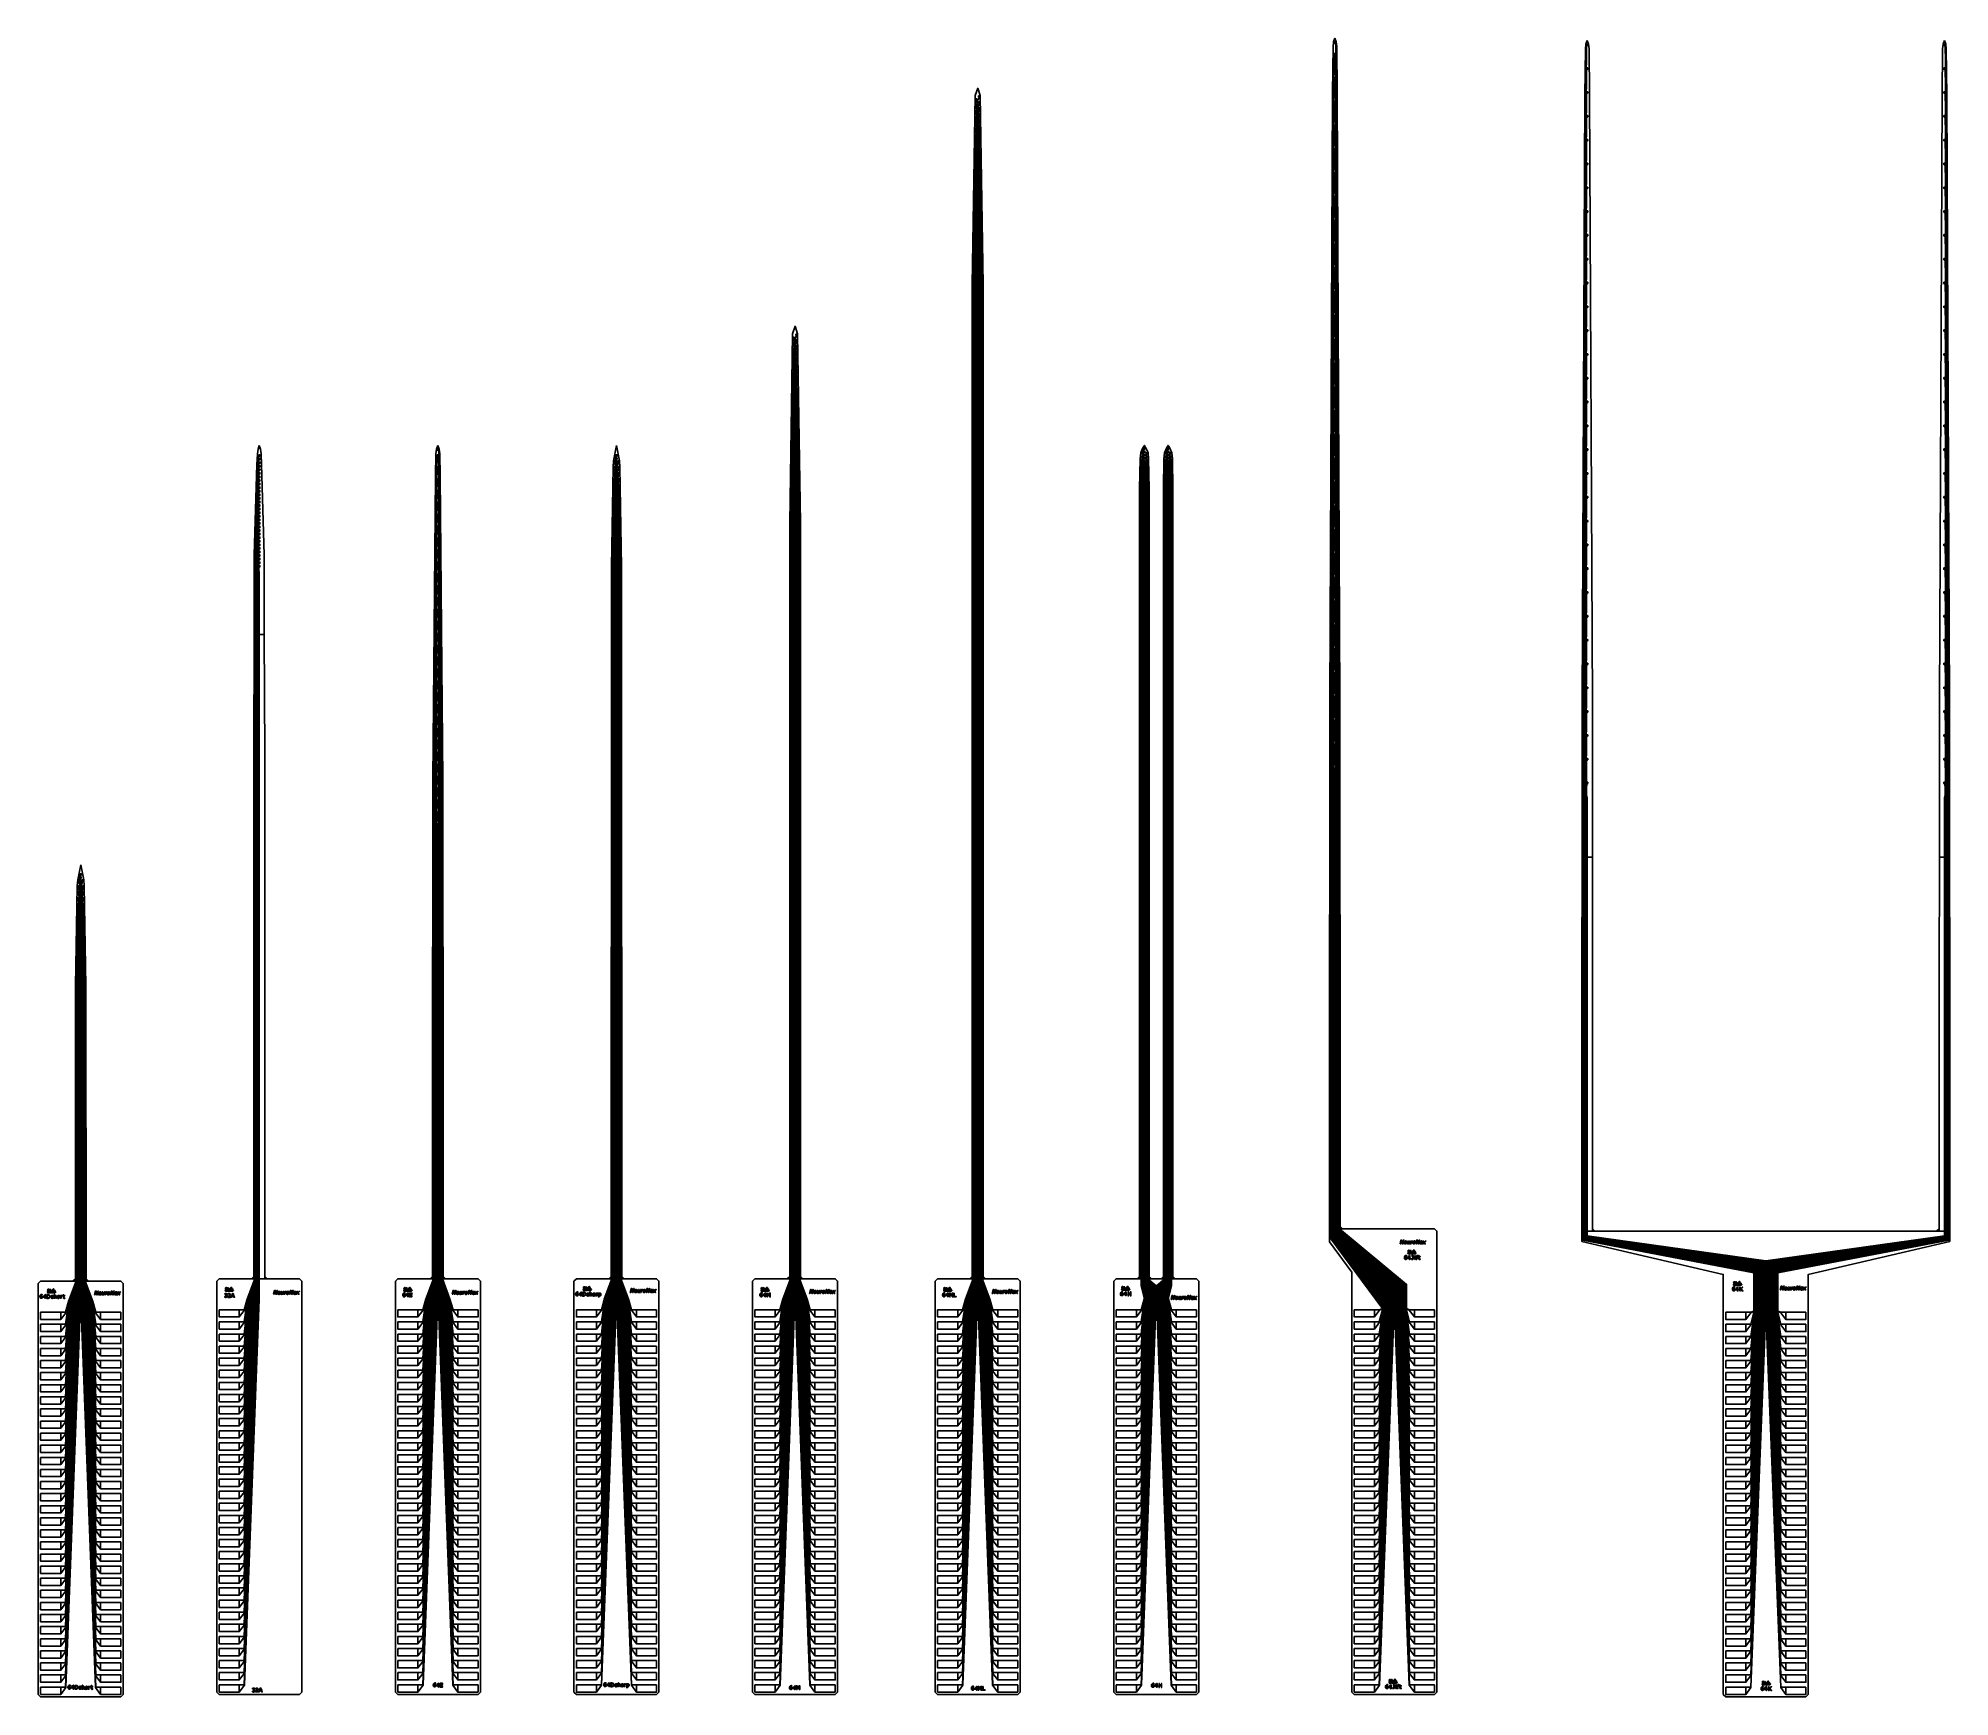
# Model space of a CAD drawing. Header units: inches. Extents: x 115980 to 170179, y 57000 to 74333.
# Drawn here: x 115980 to 132036, y 57000 to 70931 of the extents above; entities that cross this region are included whole.
import ezdxf

# ---------------------------------------------------------------- set-up
doc = ezdxf.new("R2010")
doc.units = ezdxf.units.IN
doc.header["$MEASUREMENT"] = 0
for name, color, linetype in [('metal', 221, 'Continuous'), ('nitride window', 40, 'Continuous'), ('profile', 140, 'Continuous')]:
    doc.layers.add(name, color=color, linetype=linetype)

msp = doc.modelspace()

# ---------------------------------------------------------------- linework, layer by layer
at = {"layer": 'metal'}
for points in [[(126866, 70901), (126876, 70901), (126876, 70891), (126866, 70891)], [(126876, 70889), (126875, 70889), (126866, 70891), (126876, 70891)], [(126909, 64571), (126909, 64571), (126909, 64588), (126909, 64771), (126908, 64871), (126908, 64971), (126907, 65071), (126907, 65171), (126906, 65271), (126906, 65371), (126905, 65471), (126905, 65571), (126904, 65671), (126904, 65771), (126903, 65871), (126903, 65971), (126902, 66071), (126902, 66171), (126901, 66271), (126901, 66371), (126900, 66471), (126900, 66571), (126899, 66671), (126899, 66771), (126898, 66871), (126898, 66971), (126897, 67071), (126897, 67171), (126896, 67271), (126896, 67371), (126895, 67471), (126895, 67571), (126894, 67671), (126894, 67771), (126893, 67871), (126893, 67971), (126892, 68071), (126892, 68171), (126891, 68271), (126891, 68371), (126890, 68471), (126890, 68571), (126889, 68671), (126889, 68771), (126888, 68871), (126888, 68971), (126887, 69071), (126887, 69171), (126886, 69271), (126886, 69371), (126885, 69471), (126885, 69571), (126884, 69671), (126884, 69771), (126883, 69871), (126883, 69971), (126882, 70071), (126882, 70171), (126881, 70271), (126881, 70371), (126880, 70471), (126880, 70571), (126879, 70671), (126879, 70771), (126878, 70871), (126875, 70889), (126876, 70889), (126879, 70871), (126879, 70771), (126880, 70671), (126880, 70571), (126881, 70471), (126881, 70371), (126882, 70271), (126882, 70171), (126883, 70071), (126883, 69971), (126884, 69871), (126884, 69771), (126885, 69671), (126885, 69571), (126886, 69471), (126886, 69371), (126887, 69271), (126887, 69171), (126888, 69071), (126888, 68971), (126889, 68871), (126889, 68771), (126890, 68671), (126890, 68571), (126891, 68471), (126891, 68371), (126892, 68271), (126892, 68171), (126893, 68071), (126893, 67971), (126894, 67871), (126894, 67771), (126895, 67671), (126895, 67571), (126896, 67471), (126896, 67371), (126897, 67271), (126897, 67171), (126898, 67071), (126898, 66971), (126899, 66871), (126899, 66771), (126900, 66671), (126900, 66571), (126901, 66471), (126901, 66371), (126902, 66271), (126902, 66171), (126903, 66071), (126903, 65971), (126904, 65871), (126904, 65771), (126905, 65671), (126905, 65571), (126906, 65471), (126906, 65371), (126907, 65271), (126907, 65171), (126908, 65071), (126908, 64971), (126909, 64871), (126909, 64771), (126910, 64588), (126909, 64571)], [(128953, 64551), (128954, 64551), (128953, 64568), (128954, 64751), (128954, 64851), (128955, 64951), (128955, 65051), (128956, 65151), (128956, 65251), (128957, 65351), (128957, 65451), (128958, 65551), (128958, 65651), (128959, 65751), (128959, 65851), (128960, 65951), (128960, 66051), (128961, 66151), (128961, 66251), (128962, 66351), (128962, 66451), (128963, 66551), (128963, 66651), (128964, 66751), (128964, 66851), (128965, 66951), (128965, 67051), (128966, 67151), (128966, 67251), (128967, 67351), (128967, 67451), (128968, 67551), (128968, 67651), (128969, 67751), (128969, 67851), (128970, 67951), (128970, 68051), (128971, 68151), (128971, 68251), (128972, 68351), (128972, 68451), (128973, 68551), (128973, 68651), (128974, 68751), (128974, 68851), (128975, 68951), (128975, 69051), (128976, 69151), (128976, 69251), (128977, 69351), (128977, 69451), (128978, 69551), (128978, 69651), (128979, 69751), (128979, 69851), (128980, 69951), (128980, 70051), (128981, 70151), (128981, 70251), (128982, 70351), (128982, 70451), (128983, 70551), (128983, 70651), (128984, 70751), (128984, 70851), (128987, 70869), (128986, 70869), (128984, 70851), (128983, 70751), (128983, 70651), (128982, 70551), (128982, 70451), (128981, 70351), (128981, 70251), (128980, 70151), (128980, 70051), (128979, 69951), (128979, 69851), (128978, 69751), (128978, 69651), (128977, 69551), (128977, 69451), (128976, 69351), (128976, 69251), (128975, 69151), (128975, 69051), (128974, 68951), (128974, 68851), (128973, 68751), (128973, 68651), (128972, 68551), (128972, 68451), (128971, 68351), (128971, 68251), (128970, 68151), (128970, 68051), (128969, 67951), (128969, 67851), (128968, 67751), (128968, 67651), (128967, 67551), (128967, 67451), (128966, 67351), (128966, 67251), (128965, 67151), (128965, 67051), (128964, 66951), (128964, 66851), (128963, 66751), (128963, 66651), (128962, 66551), (128962, 66451), (128961, 66351), (128961, 66251), (128960, 66151), (128960, 66051), (128959, 65951), (128959, 65851), (128958, 65751), (128958, 65651), (128957, 65551), (128957, 65451), (128956, 65351), (128956, 65251), (128955, 65151), (128955, 65051), (128954, 64951), (128954, 64851), (128953, 64751), (128953, 64568), (128953, 64551)], [(128996, 70881), (128986, 70881), (128986, 70871), (128996, 70871)], [(128986, 70869), (128987, 70869), (128996, 70871), (128986, 70871)], [(131986, 70881), (131996, 70881), (131996, 70871), (131986, 70871)], [(131996, 70869), (131995, 70869), (131986, 70871), (131996, 70871)], [(132029, 64551), (132029, 64551), (132029, 64568), (132029, 64751), (132028, 64851), (132028, 64951), (132027, 65051), (132027, 65151), (132026, 65251), (132026, 65351), (132025, 65451), (132025, 65551), (132024, 65651), (132024, 65751), (132023, 65851), (132023, 65951), (132022, 66051), (132022, 66151), (132021, 66251), (132021, 66351), (132020, 66451), (132020, 66551), (132019, 66651), (132019, 66751), (132018, 66851), (132018, 66951), (132017, 67051), (132017, 67151), (132016, 67251), (132016, 67351), (132015, 67451), (132015, 67551), (132014, 67651), (132014, 67751), (132013, 67851), (132013, 67951), (132012, 68051), (132012, 68151), (132011, 68251), (132011, 68351), (132010, 68451), (132010, 68551), (132009, 68651), (132009, 68751), (132008, 68851), (132008, 68951), (132007, 69051), (132007, 69151), (132006, 69251), (132006, 69351), (132005, 69451), (132005, 69551), (132004, 69651), (132004, 69751), (132003, 69851), (132003, 69951), (132002, 70051), (132002, 70151), (132001, 70251), (132001, 70351), (132000, 70451), (132000, 70551), (131999, 70651), (131999, 70751), (131998, 70851), (131995, 70869), (131996, 70869), (131999, 70851), (131999, 70751), (132000, 70651), (132000, 70551), (132001, 70451), (132001, 70351), (132002, 70251), (132002, 70151), (132003, 70051), (132003, 69951), (132004, 69851), (132004, 69751), (132005, 69651), (132005, 69551), (132006, 69451), (132006, 69351), (132007, 69251), (132007, 69151), (132008, 69051), (132008, 68951), (132009, 68851), (132009, 68751), (132010, 68651), (132010, 68551), (132011, 68451), (132011, 68351), (132012, 68251), (132012, 68151), (132013, 68051), (132013, 67951), (132014, 67851), (132014, 67751), (132015, 67651), (132015, 67551), (132016, 67451), (132016, 67351), (132017, 67251), (132017, 67151), (132018, 67051), (132018, 66951), (132019, 66851), (132019, 66751), (132020, 66651), (132020, 66551), (132021, 66451), (132021, 66351), (132022, 66251), (132022, 66151), (132023, 66051), (132023, 65951), (132024, 65851), (132024, 65751), (132025, 65651), (132025, 65551), (132026, 65451), (132026, 65351), (132027, 65251), (132027, 65151), (132028, 65051), (132028, 64951), (132029, 64851), (132029, 64751), (132030, 64568), (132029, 64551)], [(126861, 70171), (126862, 70271), (126862, 70371), (126863, 70471), (126863, 70571), (126864, 70671), (126864, 70771), (126867, 70789), (126866, 70789), (126864, 70771), (126863, 70671), (126863, 70571), (126862, 70471), (126862, 70371), (126861, 70271), (126861, 70171), (126860, 70071), (126860, 69971), (126859, 69871), (126859, 69771), (126858, 69671), (126858, 69571), (126857, 69471), (126857, 69371), (126856, 69271), (126856, 69171), (126855, 69071), (126855, 68971), (126854, 68871), (126854, 68771), (126853, 68671), (126853, 68571), (126852, 68471), (126852, 68371), (126851, 68271), (126851, 68171), (126850, 68071), (126850, 67971), (126849, 67871), (126849, 67771), (126848, 67671), (126848, 67571), (126847, 67471), (126847, 67371), (126846, 67271), (126846, 67171), (126845, 67071), (126845, 66971), (126844, 66871), (126844, 66771), (126843, 66671), (126843, 66571), (126842, 66471), (126842, 66371), (126841, 66271), (126841, 66171), (126840, 66071), (126840, 65971), (126839, 65871), (126839, 65771), (126838, 65671), (126838, 65571), (126837, 65471), (126837, 65371), (126836, 65271), (126836, 65171), (126835, 65071), (126835, 64971), (126834, 64871), (126834, 64771), (126833, 64588), (126833, 64571), (126834, 64571), (126834, 64588), (126834, 64771), (126835, 64871), (126835, 64971), (126836, 65071), (126836, 65171), (126837, 65271), (126837, 65371), (126838, 65471), (126838, 65571), (126839, 65671), (126839, 65771), (126840, 65871), (126840, 65971), (126841, 66071), (126841, 66171), (126842, 66271), (126842, 66371), (126843, 66471), (126843, 66571), (126844, 66671), (126844, 66771), (126845, 66871), (126845, 66971), (126846, 67071), (126846, 67171), (126847, 67271), (126847, 67371), (126848, 67471), (126848, 67571), (126849, 67671), (126849, 67771), (126850, 67871), (126850, 67971), (126851, 68071), (126851, 68171), (126852, 68271), (126852, 68371), (126853, 68471), (126853, 68571), (126854, 68671), (126854, 68771), (126855, 68871), (126855, 68971), (126856, 69071), (126856, 69171), (126857, 69271), (126857, 69371), (126858, 69471), (126858, 69571), (126859, 69671), (126859, 69771), (126860, 69871), (126860, 69971), (126861, 70071)], [(126866, 70801), (126876, 70801), (126876, 70791), (126866, 70791)], [(126866, 70789), (126867, 70789), (126876, 70791), (126866, 70791)], [(126866, 70701), (126876, 70701), (126876, 70691), (126866, 70691)], [(126866, 70691), (126875, 70689), (126876, 70689), (126876, 70691)], [(126876, 70689), (126879, 70671), (126879, 70571), (126880, 70471), (126880, 70371), (126881, 70271), (126881, 70171), (126882, 70071), (126882, 69971), (126883, 69871), (126883, 69771), (126884, 69671), (126884, 69571), (126885, 69471), (126885, 69371), (126886, 69271), (126886, 69171), (126887, 69071), (126887, 68971), (126888, 68871), (126888, 68771), (126889, 68671), (126889, 68571), (126890, 68471), (126890, 68371), (126891, 68271), (126891, 68171), (126892, 68071), (126892, 67971), (126893, 67871), (126893, 67771), (126894, 67671), (126894, 67571), (126895, 67471), (126895, 67371), (126896, 67271), (126896, 67171), (126897, 67071), (126897, 66971), (126898, 66871), (126898, 66771), (126899, 66671), (126899, 66571), (126900, 66471), (126900, 66371), (126901, 66271), (126901, 66171), (126902, 66071), (126902, 65971), (126903, 65871), (126903, 65771), (126904, 65671), (126904, 65571), (126905, 65471), (126905, 65371), (126906, 65271), (126906, 65171), (126907, 65071), (126907, 64971), (126908, 64871), (126908, 64771), (126909, 64588), (126908, 64571), (126908, 64571), (126908, 64588), (126908, 64771), (126907, 64871), (126907, 64971), (126906, 65071), (126906, 65171), (126905, 65271), (126905, 65371), (126904, 65471), (126904, 65571), (126903, 65671), (126903, 65771), (126902, 65871), (126902, 65971), (126901, 66071), (126901, 66171), (126900, 66271), (126900, 66371), (126899, 66471), (126899, 66571), (126898, 66671), (126898, 66771), (126897, 66871), (126897, 66971), (126896, 67071), (126896, 67171), (126895, 67271), (126895, 67371), (126894, 67471), (126894, 67571), (126893, 67671), (126893, 67771), (126892, 67871), (126892, 67971), (126891, 68071), (126891, 68171), (126890, 68271), (126890, 68371), (126889, 68471), (126889, 68571), (126888, 68671), (126888, 68771), (126887, 68871), (126887, 68971), (126886, 69071), (126886, 69171), (126885, 69271), (126885, 69371), (126884, 69471), (126884, 69571), (126883, 69671), (126883, 69771), (126882, 69871), (126882, 69971), (126881, 70071), (126881, 70171), (126880, 70271), (126880, 70371), (126879, 70471), (126879, 70571), (126878, 70671), (126875, 70689)], [(128986, 70669), (128984, 70651), (128983, 70551), (128983, 70451), (128982, 70351), (128982, 70251), (128981, 70151), (128981, 70051), (128980, 69951), (128980, 69851), (128979, 69751), (128979, 69651), (128978, 69551), (128978, 69451), (128977, 69351), (128977, 69251), (128976, 69151), (128976, 69051), (128975, 68951), (128975, 68851), (128974, 68751), (128974, 68651), (128973, 68551), (128973, 68451), (128972, 68351), (128972, 68251), (128971, 68151), (128971, 68051), (128970, 67951), (128970, 67851), (128969, 67751), (128969, 67651), (128968, 67551), (128968, 67451), (128967, 67351), (128967, 67251), (128966, 67151), (128966, 67051), (128965, 66951), (128965, 66851), (128964, 66751), (128964, 66651), (128963, 66551), (128963, 66451), (128962, 66351), (128962, 66251), (128961, 66151), (128961, 66051), (128960, 65951), (128960, 65851), (128959, 65751), (128959, 65651), (128958, 65551), (128958, 65451), (128957, 65351), (128957, 65251), (128956, 65151), (128956, 65051), (128955, 64951), (128955, 64851), (128954, 64751), (128954, 64568), (128954, 64551), (128955, 64551), (128954, 64568), (128955, 64751), (128955, 64851), (128956, 64951), (128956, 65051), (128957, 65151), (128957, 65251), (128958, 65351), (128958, 65451), (128959, 65551), (128959, 65651), (128960, 65751), (128960, 65851), (128961, 65951), (128961, 66051), (128962, 66151), (128962, 66251), (128963, 66351), (128963, 66451), (128964, 66551), (128964, 66651), (128965, 66751), (128965, 66851), (128966, 66951), (128966, 67051), (128967, 67151), (128967, 67251), (128968, 67351), (128968, 67451), (128969, 67551), (128969, 67651), (128970, 67751), (128970, 67851), (128971, 67951), (128971, 68051), (128972, 68151), (128972, 68251), (128973, 68351), (128973, 68451), (128974, 68551), (128974, 68651), (128975, 68751), (128975, 68851), (128976, 68951), (128976, 69051), (128977, 69151), (128977, 69251), (128978, 69351), (128978, 69451), (128979, 69551), (128979, 69651), (128980, 69751), (128980, 69851), (128981, 69951), (128981, 70051), (128982, 70151), (128982, 70251), (128983, 70351), (128983, 70451), (128984, 70551), (128984, 70651), (128987, 70669)], [(128996, 70681), (128986, 70681), (128986, 70671), (128996, 70671)], [(128996, 70671), (128987, 70669), (128986, 70669), (128986, 70671)], [(131986, 70681), (131996, 70681), (131996, 70671), (131986, 70671)], [(131986, 70671), (131995, 70669), (131996, 70669), (131996, 70671)], [(131996, 70669), (131999, 70651), (131999, 70551), (132000, 70451), (132000, 70351), (132001, 70251), (132001, 70151), (132002, 70051), (132002, 69951), (132003, 69851), (132003, 69751), (132004, 69651), (132004, 69551), (132005, 69451), (132005, 69351), (132006, 69251), (132006, 69151), (132007, 69051), (132007, 68951), (132008, 68851), (132008, 68751), (132009, 68651), (132009, 68551), (132010, 68451), (132010, 68351), (132011, 68251), (132011, 68151), (132012, 68051), (132012, 67951), (132013, 67851), (132013, 67751), (132014, 67651), (132014, 67551), (132015, 67451), (132015, 67351), (132016, 67251), (132016, 67151), (132017, 67051), (132017, 66951), (132018, 66851), (132018, 66751), (132019, 66651), (132019, 66551), (132020, 66451), (132020, 66351), (132021, 66251), (132021, 66151), (132022, 66051), (132022, 65951), (132023, 65851), (132023, 65751), (132024, 65651), (132024, 65551), (132025, 65451), (132025, 65351), (132026, 65251), (132026, 65151), (132027, 65051), (132027, 64951), (132028, 64851), (132028, 64751), (132029, 64568), (132028, 64551), (132028, 64551), (132028, 64568), (132028, 64751), (132027, 64851), (132027, 64951), (132026, 65051), (132026, 65151), (132025, 65251), (132025, 65351), (132024, 65451), (132024, 65551), (132023, 65651), (132023, 65751), (132022, 65851), (132022, 65951), (132021, 66051), (132021, 66151), (132020, 66251), (132020, 66351), (132019, 66451), (132019, 66551), (132018, 66651), (132018, 66751), (132017, 66851), (132017, 66951), (132016, 67051), (132016, 67151), (132015, 67251), (132015, 67351), (132014, 67451), (132014, 67551), (132013, 67651), (132013, 67751), (132012, 67851), (132012, 67951), (132011, 68051), (132011, 68151), (132010, 68251), (132010, 68351), (132009, 68451), (132009, 68551), (132008, 68651), (132008, 68751), (132007, 68851), (132007, 68951), (132006, 69051), (132006, 69151), (132005, 69251), (132005, 69351), (132004, 69451), (132004, 69551), (132003, 69651), (132003, 69751), (132002, 69851), (132002, 69951), (132001, 70051), (132001, 70151), (132000, 70251), (132000, 70351), (131999, 70451), (131999, 70551), (131998, 70651), (131995, 70669)], [(126862, 70171), (126863, 70271), (126863, 70371), (126864, 70471), (126864, 70571), (126867, 70589), (126866, 70589), (126864, 70571), (126863, 70471), (126863, 70371), (126862, 70271), (126862, 70171), (126861, 70071), (126861, 69971), (126860, 69871), (126860, 69771), (126859, 69671), (126859, 69571), (126858, 69471), (126858, 69371), (126857, 69271), (126857, 69171), (126856, 69071), (126856, 68971), (126855, 68871), (126855, 68771), (126854, 68671), (126854, 68571), (126853, 68471), (126853, 68371), (126852, 68271), (126852, 68171), (126851, 68071), (126851, 67971), (126850, 67871), (126850, 67771), (126849, 67671), (126849, 67571), (126848, 67471), (126848, 67371), (126847, 67271), (126847, 67171), (126846, 67071), (126846, 66971), (126845, 66871), (126845, 66771), (126844, 66671), (126844, 66571), (126843, 66471), (126843, 66371), (126842, 66271), (126842, 66171), (126841, 66071), (126841, 65971), (126840, 65871), (126840, 65771), (126839, 65671), (126839, 65571), (126838, 65471), (126838, 65371), (126837, 65271), (126837, 65171), (126836, 65071), (126836, 64971), (126835, 64871), (126835, 64771), (126834, 64588), (126834, 64571), (126835, 64571), (126835, 64588), (126835, 64771), (126836, 64871), (126836, 64971), (126837, 65071), (126837, 65171), (126838, 65271), (126838, 65371), (126839, 65471), (126839, 65571), (126840, 65671), (126840, 65771), (126841, 65871), (126841, 65971), (126842, 66071), (126842, 66171), (126843, 66271), (126843, 66371), (126844, 66471), (126844, 66571), (126845, 66671), (126845, 66771), (126846, 66871), (126846, 66971), (126847, 67071), (126847, 67171), (126848, 67271), (126848, 67371), (126849, 67471), (126849, 67571), (126850, 67671), (126850, 67771), (126851, 67871), (126851, 67971), (126852, 68071), (126852, 68171), (126853, 68271), (126853, 68371), (126854, 68471), (126854, 68571), (126855, 68671), (126855, 68771), (126856, 68871), (126856, 68971), (126857, 69071), (126857, 69171), (126858, 69271), (126858, 69371), (126859, 69471), (126859, 69571), (126860, 69671), (126860, 69771), (126861, 69871), (126861, 69971), (126862, 70071)], [(126866, 70601), (126876, 70601), (126876, 70591), (126866, 70591)], [(126876, 70591), (126867, 70589), (126866, 70589), (126866, 70591)], [(126866, 70501), (126876, 70501), (126876, 70491), (126866, 70491)], [(126876, 70489), (126875, 70489), (126866, 70491), (126876, 70491)], [(126879, 70371), (126880, 70271), (126880, 70171), (126881, 70071), (126881, 69971), (126882, 69871), (126882, 69771), (126883, 69671), (126883, 69571), (126884, 69471), (126884, 69371), (126885, 69271), (126885, 69171), (126886, 69071), (126886, 68971), (126887, 68871), (126887, 68771), (126888, 68671), (126888, 68571), (126889, 68471), (126889, 68371), (126890, 68271), (126890, 68171), (126891, 68071), (126891, 67971), (126892, 67871), (126892, 67771), (126893, 67671), (126893, 67571), (126894, 67471), (126894, 67371), (126895, 67271), (126895, 67171), (126896, 67071), (126896, 66971), (126897, 66871), (126897, 66771), (126898, 66671), (126898, 66571), (126899, 66471), (126899, 66371), (126900, 66271), (126900, 66171), (126901, 66071), (126901, 65971), (126902, 65871), (126902, 65771), (126903, 65671), (126903, 65571), (126904, 65471), (126904, 65371), (126905, 65271), (126905, 65171), (126906, 65071), (126906, 64971), (126907, 64871), (126907, 64771), (126908, 64588), (126907, 64571), (126906, 64571), (126907, 64588), (126907, 64771), (126906, 64871), (126906, 64971), (126905, 65071), (126905, 65171), (126904, 65271), (126904, 65371), (126903, 65471), (126903, 65571), (126902, 65671), (126902, 65771), (126901, 65871), (126901, 65971), (126900, 66071), (126900, 66171), (126899, 66271), (126899, 66371), (126898, 66471), (126898, 66571), (126897, 66671), (126897, 66771), (126896, 66871), (126896, 66971), (126895, 67071), (126895, 67171), (126894, 67271), (126894, 67371), (126893, 67471), (126893, 67571), (126892, 67671), (126892, 67771), (126891, 67871), (126891, 67971), (126890, 68071), (126890, 68171), (126889, 68271), (126889, 68371), (126888, 68471), (126888, 68571), (126887, 68671), (126887, 68771), (126886, 68871), (126886, 68971), (126885, 69071), (126885, 69171), (126884, 69271), (126884, 69371), (126883, 69471), (126883, 69571), (126882, 69671), (126882, 69771), (126881, 69871), (126881, 69971), (126880, 70071), (126880, 70171), (126879, 70271), (126879, 70371), (126878, 70471), (126875, 70489), (126876, 70489), (126879, 70471), (126879, 70371)], [(123854, 70421), (123864, 70421), (123864, 70411), (123854, 70411)], [(123854, 70411), (123864, 70411), (123859, 70410), (123858, 70410)], [(123854, 70371), (123864, 70371), (123864, 70361), (123854, 70361)], [(123854, 70361), (123864, 70361), (123855, 70360), (123854, 70360)], [(123869, 68741), (123875, 68861), (123875, 68871), (123864, 68882), (123864, 68899), (123875, 68911), (123875, 68921), (123864, 68932), (123864, 68949), (123875, 68961), (123875, 68971), (123864, 68982), (123864, 68999), (123875, 69011), (123875, 69021), (123864, 69032), (123864, 69049), (123875, 69061), (123875, 69071), (123864, 69082), (123864, 69099), (123875, 69111), (123875, 69121), (123864, 69132), (123864, 69149), (123875, 69161), (123875, 69171), (123864, 69182), (123864, 69199), (123875, 69211), (123875, 69221), (123864, 69232), (123864, 69249), (123875, 69261), (123875, 69271), (123864, 69282), (123864, 69299), (123875, 69311), (123875, 69321), (123864, 69332), (123864, 69349), (123875, 69361), (123875, 69371), (123864, 69382), (123864, 69399), (123875, 69411), (123875, 69421), (123864, 69432), (123864, 69449), (123875, 69461), (123875, 69471), (123864, 69482), (123864, 69499), (123875, 69511), (123875, 69521), (123864, 69532), (123864, 69549), (123875, 69561), (123875, 69571), (123864, 69582), (123864, 69599), (123875, 69611), (123875, 69621), (123864, 69632), (123864, 69649), (123875, 69661), (123875, 69671), (123864, 69682), (123864, 69699), (123875, 69711), (123875, 69721), (123864, 69732), (123864, 69749), (123875, 69761), (123875, 69771), (123864, 69782), (123864, 69799), (123875, 69811), (123875, 69821), (123864, 69832), (123864, 69849), (123875, 69861), (123875, 69871), (123864, 69882), (123864, 69899), (123875, 69911), (123875, 69921), (123864, 69932), (123864, 69949), (123875, 69961), (123875, 69971), (123864, 69982), (123864, 69999), (123875, 70011), (123875, 70021), (123864, 70032), (123864, 70049), (123875, 70061), (123875, 70071), (123864, 70082), (123864, 70099), (123875, 70111), (123875, 70121), (123864, 70132), (123864, 70149), (123875, 70161), (123875, 70171), (123864, 70182), (123864, 70199), (123875, 70211), (123875, 70221), (123864, 70232), (123864, 70249), (123875, 70261), (123875, 70271), (123864, 70282), (123864, 70299), (123875, 70311), (123875, 70321), (123864, 70332), (123854, 70358), (123854, 70360), (123855, 70360), (123855, 70358), (123864, 70332), (123876, 70321), (123876, 70310), (123864, 70299), (123864, 70282), (123876, 70271), (123876, 70260), (123864, 70249), (123864, 70232), (123876, 70221), (123876, 70210), (123864, 70199), (123864, 70182), (123876, 70171), (123876, 70160), (123864, 70149), (123864, 70132), (123876, 70121), (123876, 70110), (123864, 70099), (123864, 70082), (123876, 70071), (123876, 70060), (123864, 70049), (123864, 70032), (123876, 70021), (123876, 70010), (123864, 69999), (123864, 69982), (123876, 69971), (123876, 69960), (123864, 69949), (123864, 69932), (123876, 69921), (123876, 69910), (123864, 69899), (123864, 69882), (123876, 69871), (123876, 69860), (123864, 69849), (123864, 69832), (123876, 69821), (123876, 69810), (123864, 69799), (123864, 69782), (123876, 69771), (123876, 69760), (123864, 69749), (123864, 69732), (123876, 69721), (123876, 69710), (123864, 69699), (123864, 69682), (123876, 69671), (123876, 69660), (123864, 69649), (123864, 69632), (123876, 69621), (123876, 69610), (123864, 69599), (123864, 69582), (123876, 69571), (123876, 69560), (123864, 69549), (123864, 69532), (123876, 69521), (123876, 69510), (123864, 69499), (123864, 69482), (123876, 69471), (123876, 69460), (123864, 69449), (123864, 69432), (123876, 69421), (123876, 69410), (123864, 69399), (123864, 69382), (123876, 69371), (123876, 69360), (123864, 69349), (123864, 69332), (123876, 69321), (123876, 69310), (123864, 69299), (123864, 69282), (123876, 69271), (123876, 69260), (123864, 69249), (123864, 69232), (123876, 69221), (123876, 69210), (123864, 69199), (123864, 69182), (123876, 69171), (123876, 69160), (123864, 69149), (123864, 69132), (123876, 69121), (123876, 69110), (123864, 69099), (123864, 69082), (123876, 69071), (123876, 69060), (123864, 69049), (123864, 69032), (123876, 69021), (123876, 69010), (123864, 68999), (123864, 68982), (123876, 68971), (123876, 68960), (123864, 68949), (123864, 68932), (123876, 68921), (123876, 68910), (123864, 68899), (123864, 68882), (123876, 68871), (123876, 68860), (123870, 68741)], [(123870, 68741), (123876, 68860), (123876, 68871), (123865, 68883), (123865, 68899), (123876, 68910), (123876, 68921), (123865, 68933), (123865, 68949), (123876, 68960), (123876, 68971), (123865, 68983), (123865, 68999), (123876, 69010), (123876, 69021), (123865, 69033), (123865, 69049), (123876, 69060), (123876, 69071), (123865, 69083), (123865, 69099), (123876, 69110), (123876, 69121), (123865, 69133), (123865, 69149), (123876, 69160), (123876, 69171), (123865, 69183), (123865, 69199), (123876, 69210), (123876, 69221), (123865, 69233), (123865, 69249), (123876, 69260), (123876, 69271), (123865, 69283), (123865, 69299), (123876, 69310), (123876, 69321), (123865, 69333), (123865, 69349), (123876, 69360), (123876, 69371), (123865, 69383), (123865, 69399), (123876, 69410), (123876, 69421), (123865, 69433), (123865, 69449), (123876, 69460), (123876, 69471), (123865, 69483), (123865, 69499), (123876, 69510), (123876, 69521), (123865, 69533), (123865, 69549), (123876, 69560), (123876, 69571), (123865, 69583), (123865, 69599), (123876, 69610), (123876, 69621), (123865, 69633), (123865, 69649), (123876, 69660), (123876, 69671), (123865, 69683), (123865, 69699), (123876, 69710), (123876, 69721), (123865, 69733), (123865, 69749), (123876, 69760), (123876, 69771), (123865, 69783), (123865, 69799), (123876, 69810), (123876, 69821), (123865, 69833), (123865, 69849), (123876, 69860), (123876, 69871), (123865, 69883), (123865, 69899), (123876, 69910), (123876, 69921), (123865, 69933), (123865, 69949), (123876, 69960), (123876, 69971), (123865, 69983), (123865, 69999), (123876, 70010), (123876, 70021), (123865, 70033), (123865, 70049), (123876, 70060), (123876, 70071), (123865, 70083), (123865, 70099), (123876, 70110), (123876, 70121), (123865, 70133), (123865, 70149), (123876, 70160), (123876, 70171), (123865, 70183), (123865, 70199), (123876, 70210), (123876, 70221), (123865, 70233), (123865, 70249), (123876, 70260), (123876, 70271), (123865, 70283), (123865, 70299), (123876, 70310), (123876, 70321), (123865, 70333), (123865, 70349), (123876, 70360), (123876, 70371), (123865, 70383), (123858, 70408), (123858, 70410), (123859, 70410), (123859, 70408), (123865, 70383), (123877, 70371), (123877, 70360), (123865, 70348), (123865, 70333), (123877, 70321), (123877, 70310), (123865, 70298), (123865, 70283), (123877, 70271), (123877, 70260), (123865, 70248), (123865, 70233), (123877, 70221), (123877, 70210), (123865, 70198), (123865, 70183), (123877, 70171), (123877, 70160), (123865, 70148), (123865, 70133), (123877, 70121), (123877, 70110), (123865, 70098), (123865, 70083), (123877, 70071), (123877, 70060), (123865, 70048), (123865, 70033), (123877, 70021), (123877, 70010), (123865, 69998), (123865, 69983), (123877, 69971), (123877, 69960), (123865, 69948), (123865, 69933), (123877, 69921), (123877, 69910), (123865, 69898), (123865, 69883), (123877, 69871), (123877, 69860), (123865, 69848), (123865, 69833), (123877, 69821), (123877, 69810), (123865, 69798), (123865, 69783), (123877, 69771), (123877, 69760), (123865, 69748), (123865, 69733), (123877, 69721), (123877, 69710), (123865, 69698), (123865, 69683), (123877, 69671), (123877, 69660), (123865, 69648), (123865, 69633), (123877, 69621), (123877, 69610), (123865, 69598), (123865, 69583), (123877, 69571), (123877, 69560), (123865, 69548), (123865, 69533), (123877, 69521), (123877, 69510), (123865, 69498), (123865, 69483), (123877, 69471), (123877, 69460), (123865, 69448), (123865, 69433), (123877, 69421), (123877, 69410), (123865, 69398), (123865, 69383), (123877, 69371), (123877, 69360), (123865, 69348), (123865, 69333), (123877, 69321), (123877, 69310), (123865, 69298), (123865, 69283), (123877, 69271), (123877, 69260), (123865, 69248), (123865, 69233), (123877, 69221), (123877, 69210), (123865, 69198), (123865, 69183), (123877, 69171), (123877, 69160), (123865, 69148), (123865, 69133), (123877, 69121), (123877, 69110), (123865, 69098), (123865, 69083), (123877, 69071), (123877, 69060), (123865, 69048), (123865, 69033), (123877, 69021), (123877, 69010), (123865, 68998), (123865, 68983), (123877, 68971), (123877, 68960), (123865, 68948), (123865, 68933), (123877, 68921), (123877, 68910), (123865, 68898), (123865, 68883), (123877, 68871), (123877, 68860), (123871, 68741)], [(123872, 68741), (123877, 68860), (123877, 68872), (123866, 68883), (123866, 68898), (123877, 68910), (123877, 68922), (123866, 68933), (123866, 68948), (123877, 68960), (123877, 68972), (123866, 68983), (123866, 68998), (123877, 69010), (123877, 69022), (123866, 69033), (123866, 69048), (123877, 69060), (123877, 69072), (123866, 69083), (123866, 69098), (123877, 69110), (123877, 69122), (123866, 69133), (123866, 69148), (123877, 69160), (123877, 69172), (123866, 69183), (123866, 69198), (123877, 69210), (123877, 69222), (123866, 69233), (123866, 69248), (123877, 69260), (123877, 69272), (123866, 69283), (123866, 69298), (123877, 69310), (123877, 69322), (123866, 69333), (123866, 69348), (123877, 69360), (123877, 69372), (123866, 69383), (123866, 69398), (123877, 69410), (123877, 69422), (123866, 69433), (123866, 69448), (123877, 69460), (123877, 69472), (123866, 69483), (123866, 69498), (123877, 69510), (123877, 69522), (123866, 69533), (123866, 69548), (123877, 69560), (123877, 69572), (123866, 69583), (123866, 69598), (123877, 69610), (123877, 69622), (123866, 69633), (123866, 69648), (123877, 69660), (123877, 69672), (123866, 69683), (123866, 69698), (123877, 69710), (123877, 69722), (123866, 69733), (123866, 69748), (123877, 69760), (123877, 69772), (123866, 69783), (123866, 69798), (123877, 69810), (123877, 69822), (123866, 69833), (123866, 69848), (123877, 69860), (123877, 69872), (123866, 69883), (123866, 69898), (123877, 69910), (123877, 69922), (123866, 69933), (123866, 69948), (123877, 69960), (123877, 69972), (123866, 69983), (123866, 69998), (123877, 70010), (123877, 70022), (123866, 70033), (123866, 70048), (123877, 70060), (123877, 70072), (123866, 70083), (123866, 70098), (123877, 70110), (123877, 70122), (123866, 70133), (123866, 70148), (123877, 70160), (123877, 70172), (123866, 70183), (123866, 70198), (123877, 70210), (123877, 70222), (123866, 70233), (123866, 70248), (123877, 70260), (123877, 70272), (123866, 70283), (123866, 70298), (123877, 70310), (123877, 70322), (123866, 70333), (123866, 70348), (123877, 70360), (123877, 70372), (123866, 70383), (123866, 70398), (123883, 70433), (123883, 70435), (123884, 70435), (123884, 70433), (123866, 70398), (123866, 70383), (123878, 70372), (123878, 70359), (123866, 70348), (123866, 70333), (123878, 70322), (123878, 70309), (123866, 70298), (123866, 70283), (123878, 70272), (123878, 70259), (123866, 70248), (123866, 70233), (123878, 70222), (123878, 70209), (123866, 70198), (123866, 70183), (123878, 70172), (123878, 70159), (123866, 70148), (123866, 70133), (123878, 70122), (123878, 70109), (123866, 70098), (123866, 70083), (123878, 70072), (123878, 70059), (123866, 70048), (123866, 70033), (123878, 70022), (123878, 70009), (123866, 69998), (123866, 69983), (123878, 69972), (123878, 69959), (123866, 69948), (123866, 69933), (123878, 69922), (123878, 69909), (123866, 69898), (123866, 69883), (123878, 69872), (123878, 69859), (123866, 69848), (123866, 69833), (123878, 69822), (123878, 69809), (123866, 69798), (123866, 69783), (123878, 69772), (123878, 69759), (123866, 69748), (123866, 69733), (123878, 69722), (123878, 69709), (123866, 69698), (123866, 69683), (123878, 69672), (123878, 69659), (123866, 69648), (123866, 69633), (123878, 69622), (123878, 69609), (123866, 69598), (123866, 69583), (123878, 69572), (123878, 69559), (123866, 69548), (123866, 69533), (123878, 69522), (123878, 69509), (123866, 69498), (123866, 69483), (123878, 69472), (123878, 69459), (123866, 69448), (123866, 69433), (123878, 69422), (123878, 69409), (123866, 69398), (123866, 69383), (123878, 69372), (123878, 69359), (123866, 69348), (123866, 69333), (123878, 69322), (123878, 69309), (123866, 69298), (123866, 69283), (123878, 69272), (123878, 69259), (123866, 69248), (123866, 69233), (123878, 69222), (123878, 69209), (123866, 69198), (123866, 69183), (123878, 69172), (123878, 69159), (123866, 69148), (123866, 69133), (123878, 69122), (123878, 69109), (123866, 69098), (123866, 69083), (123878, 69072), (123878, 69059), (123866, 69048), (123866, 69033), (123878, 69022), (123878, 69009), (123866, 68998), (123866, 68983), (123878, 68972), (123878, 68959), (123866, 68948), (123866, 68933), (123878, 68922), (123878, 68909), (123866, 68898), (123866, 68883), (123878, 68872), (123878, 68859), (123872, 68741)], [(123873, 68741), (123878, 68859), (123878, 68872), (123867, 68884), (123867, 68898), (123878, 68909), (123878, 68922), (123867, 68934), (123867, 68948), (123878, 68959), (123878, 68972), (123867, 68984), (123867, 68998), (123878, 69009), (123878, 69022), (123867, 69034), (123867, 69048), (123878, 69059), (123878, 69072), (123867, 69084), (123867, 69098), (123878, 69109), (123878, 69122), (123867, 69134), (123867, 69148), (123878, 69159), (123878, 69172), (123867, 69184), (123867, 69198), (123878, 69209), (123878, 69222), (123867, 69234), (123867, 69248), (123878, 69259), (123878, 69272), (123867, 69284), (123867, 69298), (123878, 69309), (123878, 69322), (123867, 69334), (123867, 69348), (123878, 69359), (123878, 69372), (123867, 69384), (123867, 69398), (123878, 69409), (123878, 69422), (123867, 69434), (123867, 69448), (123878, 69459), (123878, 69472), (123867, 69484), (123867, 69498), (123878, 69509), (123878, 69522), (123867, 69534), (123867, 69548), (123878, 69559), (123878, 69572), (123867, 69584), (123867, 69598), (123878, 69609), (123878, 69622), (123867, 69634), (123867, 69648), (123878, 69659), (123878, 69672), (123867, 69684), (123867, 69698), (123878, 69709), (123878, 69722), (123867, 69734), (123867, 69748), (123878, 69759), (123878, 69772), (123867, 69784), (123867, 69798), (123878, 69809), (123878, 69822), (123867, 69834), (123867, 69848), (123878, 69859), (123878, 69872), (123867, 69884), (123867, 69898), (123878, 69909), (123878, 69922), (123867, 69934), (123867, 69948), (123878, 69959), (123878, 69972), (123867, 69984), (123867, 69998), (123878, 70009), (123878, 70022), (123867, 70034), (123867, 70048), (123878, 70059), (123878, 70072), (123867, 70084), (123867, 70098), (123878, 70109), (123878, 70122), (123867, 70134), (123867, 70148), (123878, 70159), (123878, 70172), (123867, 70184), (123867, 70198), (123878, 70209), (123878, 70222), (123867, 70234), (123867, 70248), (123878, 70259), (123878, 70272), (123867, 70284), (123867, 70298), (123878, 70309), (123878, 70322), (123867, 70334), (123867, 70348), (123878, 70359), (123878, 70372), (123883, 70383), (123883, 70385), (123884, 70385), (123884, 70383), (123879, 70372), (123879, 70359), (123867, 70347), (123867, 70334), (123879, 70322), (123879, 70309), (123867, 70297), (123867, 70284), (123879, 70272), (123879, 70259), (123867, 70247), (123867, 70234), (123879, 70222), (123879, 70209), (123867, 70197), (123867, 70184), (123879, 70172), (123879, 70159), (123867, 70147), (123867, 70134), (123879, 70122), (123879, 70109), (123867, 70097), (123867, 70084), (123879, 70072), (123879, 70059), (123867, 70047), (123867, 70034), (123879, 70022), (123879, 70009), (123867, 69997), (123867, 69984), (123879, 69972), (123879, 69959), (123867, 69947), (123867, 69934), (123879, 69922), (123879, 69909), (123867, 69897), (123867, 69884), (123879, 69872), (123879, 69859), (123867, 69847), (123867, 69834), (123879, 69822), (123879, 69809), (123867, 69797), (123867, 69784), (123879, 69772), (123879, 69759), (123867, 69747), (123867, 69734), (123879, 69722), (123879, 69709), (123867, 69697), (123867, 69684), (123879, 69672), (123879, 69659), (123867, 69647), (123867, 69634), (123879, 69622), (123879, 69609), (123867, 69597), (123867, 69584), (123879, 69572), (123879, 69559), (123867, 69547), (123867, 69534), (123879, 69522), (123879, 69509), (123867, 69497), (123867, 69484), (123879, 69472), (123879, 69459), (123867, 69447), (123867, 69434), (123879, 69422), (123879, 69409), (123867, 69397), (123867, 69384), (123879, 69372), (123879, 69359), (123867, 69347), (123867, 69334), (123879, 69322), (123879, 69309), (123867, 69297), (123867, 69284), (123879, 69272), (123879, 69259), (123867, 69247), (123867, 69234), (123879, 69222), (123879, 69209), (123867, 69197), (123867, 69184), (123879, 69172), (123879, 69159), (123867, 69147), (123867, 69134), (123879, 69122), (123879, 69109), (123867, 69097), (123867, 69084), (123879, 69072), (123879, 69059), (123867, 69047), (123867, 69034), (123879, 69022), (123879, 69009), (123867, 68997), (123867, 68984), (123879, 68972), (123879, 68959), (123867, 68947), (123867, 68934), (123879, 68922), (123879, 68909), (123867, 68897), (123867, 68884), (123879, 68872), (123879, 68859), (123873, 68741)], [(123874, 68741), (123879, 68859), (123879, 68873), (123868, 68884), (123868, 68897), (123879, 68909), (123879, 68923), (123868, 68934), (123868, 68947), (123879, 68959), (123879, 68973), (123868, 68984), (123868, 68997), (123879, 69009), (123879, 69023), (123868, 69034), (123868, 69047), (123879, 69059), (123879, 69073), (123868, 69084), (123868, 69097), (123879, 69109), (123879, 69123), (123868, 69134), (123868, 69147), (123879, 69159), (123879, 69173), (123868, 69184), (123868, 69197), (123879, 69209), (123879, 69223), (123868, 69234), (123868, 69247), (123879, 69259), (123879, 69273), (123868, 69284), (123868, 69297), (123879, 69309), (123879, 69323), (123868, 69334), (123868, 69347), (123879, 69359), (123879, 69373), (123868, 69384), (123868, 69397), (123879, 69409), (123879, 69423), (123868, 69434), (123868, 69447), (123879, 69459), (123879, 69473), (123868, 69484), (123868, 69497), (123879, 69509), (123879, 69523), (123868, 69534), (123868, 69547), (123879, 69559), (123879, 69573), (123868, 69584), (123868, 69597), (123879, 69609), (123879, 69623), (123868, 69634), (123868, 69647), (123879, 69659), (123879, 69673), (123868, 69684), (123868, 69697), (123879, 69709), (123879, 69723), (123868, 69734), (123868, 69747), (123879, 69759), (123879, 69773), (123868, 69784), (123868, 69797), (123879, 69809), (123879, 69823), (123868, 69834), (123868, 69847), (123879, 69859), (123879, 69873), (123868, 69884), (123868, 69897), (123879, 69909), (123879, 69923), (123868, 69934), (123868, 69947), (123879, 69959), (123879, 69973), (123868, 69984), (123868, 69997), (123879, 70009), (123879, 70023), (123868, 70034), (123868, 70047), (123879, 70059), (123879, 70073), (123868, 70084), (123868, 70097), (123879, 70109), (123879, 70123), (123868, 70134), (123868, 70147), (123879, 70159), (123879, 70173), (123868, 70184), (123868, 70197), (123879, 70209), (123879, 70223), (123868, 70234), (123868, 70247), (123879, 70259), (123879, 70273), (123868, 70284), (123868, 70297), (123879, 70309), (123879, 70323), (123888, 70333), (123888, 70335), (123889, 70335), (123889, 70333), (123880, 70322), (123880, 70308), (123868, 70297), (123868, 70284), (123880, 70273), (123880, 70258), (123868, 70247), (123868, 70234), (123880, 70223), (123880, 70208), (123868, 70197), (123868, 70184), (123880, 70173), (123880, 70158), (123868, 70147), (123868, 70134), (123880, 70123), (123880, 70108), (123868, 70097), (123868, 70084), (123880, 70073), (123880, 70058), (123868, 70047), (123868, 70034), (123880, 70023), (123880, 70008), (123868, 69997), (123868, 69984), (123880, 69973), (123880, 69958), (123868, 69947), (123868, 69934), (123880, 69923), (123880, 69908), (123868, 69897), (123868, 69884), (123880, 69873), (123880, 69858), (123868, 69847), (123868, 69834), (123880, 69823), (123880, 69808), (123868, 69797), (123868, 69784), (123880, 69773), (123880, 69758), (123868, 69747), (123868, 69734), (123880, 69723), (123880, 69708), (123868, 69697), (123868, 69684), (123880, 69673), (123880, 69658), (123868, 69647), (123868, 69634), (123880, 69623), (123880, 69608), (123868, 69597), (123868, 69584), (123880, 69573), (123880, 69558), (123868, 69547), (123868, 69534), (123880, 69523), (123880, 69508), (123868, 69497), (123868, 69484), (123880, 69473), (123880, 69458), (123868, 69447), (123868, 69434), (123880, 69423), (123880, 69408), (123868, 69397), (123868, 69384), (123880, 69373), (123880, 69358), (123868, 69347), (123868, 69334), (123880, 69323), (123880, 69308), (123868, 69297), (123868, 69284), (123880, 69273), (123880, 69258), (123868, 69247), (123868, 69234), (123880, 69223), (123880, 69208), (123868, 69197), (123868, 69184), (123880, 69173), (123880, 69158), (123868, 69147), (123868, 69134), (123880, 69123), (123880, 69108), (123868, 69097), (123868, 69084), (123880, 69073), (123880, 69058), (123868, 69047), (123868, 69034), (123880, 69023), (123880, 69008), (123868, 68997), (123868, 68984), (123880, 68973), (123880, 68958), (123868, 68947), (123868, 68934), (123880, 68923), (123880, 68908), (123868, 68897), (123868, 68884), (123880, 68873), (123880, 68858), (123875, 68741)], [(123879, 70446), (123889, 70446), (123889, 70436), (123879, 70436)], [(123879, 70436), (123889, 70436), (123884, 70435), (123883, 70435)], [(123879, 70396), (123889, 70396), (123889, 70386), (123879, 70386)], [(123879, 70386), (123889, 70386), (123884, 70385), (123883, 70385)], [(123879, 70346), (123889, 70346), (123889, 70336), (123879, 70336)], [(123889, 70336), (123879, 70336), (123888, 70335), (123889, 70335)], [(126863, 70071), (126863, 70171), (126864, 70271), (126864, 70371), (126867, 70389), (126866, 70389), (126864, 70371), (126863, 70271), (126863, 70171), (126862, 70071), (126862, 69971), (126861, 69871), (126861, 69771), (126860, 69671), (126860, 69571), (126859, 69471), (126859, 69371), (126858, 69271), (126858, 69171), (126857, 69071), (126857, 68971), (126856, 68871), (126856, 68771), (126855, 68671), (126855, 68571), (126854, 68471), (126854, 68371), (126853, 68271), (126853, 68171), (126852, 68071), (126852, 67971), (126851, 67871), (126851, 67771), (126850, 67671), (126850, 67571), (126849, 67471), (126849, 67371), (126848, 67271), (126848, 67171), (126847, 67071), (126847, 66971), (126846, 66871), (126846, 66771), (126845, 66671), (126845, 66571), (126844, 66471), (126844, 66371), (126843, 66271), (126843, 66171), (126842, 66071), (126842, 65971), (126841, 65871), (126841, 65771), (126840, 65671), (126840, 65571), (126839, 65471), (126839, 65371), (126838, 65271), (126838, 65171), (126837, 65071), (126837, 64971), (126836, 64871), (126836, 64771), (126835, 64588), (126836, 64571), (126836, 64571), (126836, 64588), (126836, 64771), (126837, 64871), (126837, 64971), (126838, 65071), (126838, 65171), (126839, 65271), (126839, 65371), (126840, 65471), (126840, 65571), (126841, 65671), (126841, 65771), (126842, 65871), (126842, 65971), (126843, 66071), (126843, 66171), (126844, 66271), (126844, 66371), (126845, 66471), (126845, 66571), (126846, 66671), (126846, 66771), (126847, 66871), (126847, 66971), (126848, 67071), (126848, 67171), (126849, 67271), (126849, 67371), (126850, 67471), (126850, 67571), (126851, 67671), (126851, 67771), (126852, 67871), (126852, 67971), (126853, 68071), (126853, 68171), (126854, 68271), (126854, 68371), (126855, 68471), (126855, 68571), (126856, 68671), (126856, 68771), (126857, 68871), (126857, 68971), (126858, 69071), (126858, 69171), (126859, 69271), (126859, 69371), (126860, 69471), (126860, 69571), (126861, 69671), (126861, 69771), (126862, 69871), (126862, 69971), (126863, 70071)], [(126866, 70401), (126876, 70401), (126876, 70391), (126866, 70391)], [(126866, 70389), (126867, 70389), (126876, 70391), (126866, 70391)], [(128983, 70351), (128983, 70251), (128982, 70151), (128982, 70051), (128981, 69951), (128981, 69851), (128980, 69751), (128980, 69651), (128979, 69551), (128979, 69451), (128978, 69351), (128978, 69251), (128977, 69151), (128977, 69051), (128976, 68951), (128976, 68851), (128975, 68751), (128975, 68651), (128974, 68551), (128974, 68451), (128973, 68351), (128973, 68251), (128972, 68151), (128972, 68051), (128971, 67951), (128971, 67851), (128970, 67751), (128970, 67651), (128969, 67551), (128969, 67451), (128968, 67351), (128968, 67251), (128967, 67151), (128967, 67051), (128966, 66951), (128966, 66851), (128965, 66751), (128965, 66651), (128964, 66551), (128964, 66451), (128963, 66351), (128963, 66251), (128962, 66151), (128962, 66051), (128961, 65951), (128961, 65851), (128960, 65751), (128960, 65651), (128959, 65551), (128959, 65451), (128958, 65351), (128958, 65251), (128957, 65151), (128957, 65051), (128956, 64951), (128956, 64851), (128955, 64751), (128955, 64568), (128956, 64551), (128956, 64551), (128955, 64568), (128956, 64751), (128956, 64851), (128957, 64951), (128957, 65051), (128958, 65151), (128958, 65251), (128959, 65351), (128959, 65451), (128960, 65551), (128960, 65651), (128961, 65751), (128961, 65851), (128962, 65951), (128962, 66051), (128963, 66151), (128963, 66251), (128964, 66351), (128964, 66451), (128965, 66551), (128965, 66651), (128966, 66751), (128966, 66851), (128967, 66951), (128967, 67051), (128968, 67151), (128968, 67251), (128969, 67351), (128969, 67451), (128970, 67551), (128970, 67651), (128971, 67751), (128971, 67851), (128972, 67951), (128972, 68051), (128973, 68151), (128973, 68251), (128974, 68351), (128974, 68451), (128975, 68551), (128975, 68651), (128976, 68751), (128976, 68851), (128977, 68951), (128977, 69051), (128978, 69151), (128978, 69251), (128979, 69351), (128979, 69451), (128980, 69551), (128980, 69651), (128981, 69751), (128981, 69851), (128982, 69951), (128982, 70051), (128983, 70151), (128983, 70251), (128984, 70351), (128984, 70451), (128987, 70469), (128986, 70469), (128984, 70451), (128983, 70351)], [(128996, 70481), (128986, 70481), (128986, 70471), (128996, 70471)], [(128986, 70469), (128987, 70469), (128996, 70471), (128986, 70471)], [(131986, 70481), (131996, 70481), (131996, 70471), (131986, 70471)], [(131996, 70469), (131995, 70469), (131986, 70471), (131996, 70471)], [(131999, 70351), (132000, 70251), (132000, 70151), (132001, 70051), (132001, 69951), (132002, 69851), (132002, 69751), (132003, 69651), (132003, 69551), (132004, 69451), (132004, 69351), (132005, 69251), (132005, 69151), (132006, 69051), (132006, 68951), (132007, 68851), (132007, 68751), (132008, 68651), (132008, 68551), (132009, 68451), (132009, 68351), (132010, 68251), (132010, 68151), (132011, 68051), (132011, 67951), (132012, 67851), (132012, 67751), (132013, 67651), (132013, 67551), (132014, 67451), (132014, 67351), (132015, 67251), (132015, 67151), (132016, 67051), (132016, 66951), (132017, 66851), (132017, 66751), (132018, 66651), (132018, 66551), (132019, 66451), (132019, 66351), (132020, 66251), (132020, 66151), (132021, 66051), (132021, 65951), (132022, 65851), (132022, 65751), (132023, 65651), (132023, 65551), (132024, 65451), (132024, 65351), (132025, 65251), (132025, 65151), (132026, 65051), (132026, 64951), (132027, 64851), (132027, 64751), (132028, 64568), (132027, 64551), (132026, 64551), (132027, 64568), (132027, 64751), (132026, 64851), (132026, 64951), (132025, 65051), (132025, 65151), (132024, 65251), (132024, 65351), (132023, 65451), (132023, 65551), (132022, 65651), (132022, 65751), (132021, 65851), (132021, 65951), (132020, 66051), (132020, 66151), (132019, 66251), (132019, 66351), (132018, 66451), (132018, 66551), (132017, 66651), (132017, 66751), (132016, 66851), (132016, 66951), (132015, 67051), (132015, 67151), (132014, 67251), (132014, 67351), (132013, 67451), (132013, 67551), (132012, 67651), (132012, 67751), (132011, 67851), (132011, 67951), (132010, 68051), (132010, 68151), (132009, 68251), (132009, 68351), (132008, 68451), (132008, 68551), (132007, 68651), (132007, 68751), (132006, 68851), (132006, 68951), (132005, 69051), (132005, 69151), (132004, 69251), (132004, 69351), (132003, 69451), (132003, 69551), (132002, 69651), (132002, 69751), (132001, 69851), (132001, 69951), (132000, 70051), (132000, 70151), (131999, 70251), (131999, 70351), (131998, 70451), (131995, 70469), (131996, 70469), (131999, 70451), (131999, 70351)], [(123854, 70321), (123864, 70321), (123864, 70311), (123854, 70311)], [(123854, 70311), (123864, 70311), (123855, 70310), (123854, 70310)], [(123868, 68741), (123874, 68861), (123874, 68870), (123863, 68882), (123863, 68900), (123874, 68911), (123874, 68920), (123863, 68932), (123863, 68950), (123874, 68961), (123874, 68970), (123863, 68982), (123863, 69000), (123874, 69011), (123874, 69020), (123863, 69032), (123863, 69050), (123874, 69061), (123874, 69070), (123863, 69082), (123863, 69100), (123874, 69111), (123874, 69120), (123863, 69132), (123863, 69150), (123874, 69161), (123874, 69170), (123863, 69182), (123863, 69200), (123874, 69211), (123874, 69220), (123863, 69232), (123863, 69250), (123874, 69261), (123874, 69270), (123863, 69282), (123863, 69300), (123874, 69311), (123874, 69320), (123863, 69332), (123863, 69350), (123874, 69361), (123874, 69370), (123863, 69382), (123863, 69400), (123874, 69411), (123874, 69420), (123863, 69432), (123863, 69450), (123874, 69461), (123874, 69470), (123863, 69482), (123863, 69500), (123874, 69511), (123874, 69520), (123863, 69532), (123863, 69550), (123874, 69561), (123874, 69570), (123863, 69582), (123863, 69600), (123874, 69611), (123874, 69620), (123863, 69632), (123863, 69650), (123874, 69661), (123874, 69670), (123863, 69682), (123863, 69700), (123874, 69711), (123874, 69720), (123863, 69732), (123863, 69750), (123874, 69761), (123874, 69770), (123863, 69782), (123863, 69800), (123874, 69811), (123874, 69820), (123863, 69832), (123863, 69850), (123874, 69861), (123874, 69870), (123863, 69882), (123863, 69900), (123874, 69911), (123874, 69920), (123863, 69932), (123863, 69950), (123874, 69961), (123874, 69970), (123863, 69982), (123863, 70000), (123874, 70011), (123874, 70020), (123863, 70032), (123863, 70050), (123874, 70061), (123874, 70070), (123863, 70082), (123863, 70100), (123874, 70111), (123874, 70120), (123863, 70132), (123863, 70150), (123874, 70161), (123874, 70170), (123863, 70182), (123863, 70200), (123874, 70211), (123874, 70220), (123863, 70232), (123863, 70250), (123874, 70261), (123874, 70270), (123863, 70282), (123854, 70308), (123854, 70310), (123855, 70310), (123855, 70308), (123863, 70282), (123875, 70270), (123875, 70261), (123863, 70249), (123863, 70232), (123875, 70220), (123875, 70211), (123863, 70199), (123863, 70182), (123875, 70170), (123875, 70161), (123863, 70149), (123863, 70132), (123875, 70120), (123875, 70111), (123863, 70099), (123863, 70082), (123875, 70070), (123875, 70061), (123863, 70049), (123863, 70032), (123875, 70020), (123875, 70011), (123863, 69999), (123863, 69982), (123875, 69970), (123875, 69961), (123863, 69949), (123863, 69932), (123875, 69920), (123875, 69911), (123863, 69899), (123863, 69882), (123875, 69870), (123875, 69861), (123863, 69849), (123863, 69832), (123875, 69820), (123875, 69811), (123863, 69799), (123863, 69782), (123875, 69770), (123875, 69761), (123863, 69749), (123863, 69732), (123875, 69720), (123875, 69711), (123863, 69699), (123863, 69682), (123875, 69670), (123875, 69661), (123863, 69649), (123863, 69632), (123875, 69620), (123875, 69611), (123863, 69599), (123863, 69582), (123875, 69570), (123875, 69561), (123863, 69549), (123863, 69532), (123875, 69520), (123875, 69511), (123863, 69499), (123863, 69482), (123875, 69470), (123875, 69461), (123863, 69449), (123863, 69432), (123875, 69420), (123875, 69411), (123863, 69399), (123863, 69382), (123875, 69370), (123875, 69361), (123863, 69349), (123863, 69332), (123875, 69320), (123875, 69311), (123863, 69299), (123863, 69282), (123875, 69270), (123875, 69261), (123863, 69249), (123863, 69232), (123875, 69220), (123875, 69211), (123863, 69199), (123863, 69182), (123875, 69170), (123875, 69161), (123863, 69149), (123863, 69132), (123875, 69120), (123875, 69111), (123863, 69099), (123863, 69082), (123875, 69070), (123875, 69061), (123863, 69049), (123863, 69032), (123875, 69020), (123875, 69011), (123863, 68999), (123863, 68982), (123875, 68970), (123875, 68961), (123863, 68949), (123863, 68932), (123875, 68920), (123875, 68911), (123863, 68899), (123863, 68882), (123875, 68870), (123875, 68861), (123869, 68741)], [(123854, 70271), (123864, 70271), (123864, 70261), (123854, 70261)], [(123854, 70261), (123864, 70261), (123855, 70260), (123854, 70260)], [(123867, 68741), (123873, 68862), (123873, 68870), (123862, 68881), (123862, 68900), (123873, 68912), (123873, 68920), (123862, 68931), (123862, 68950), (123873, 68962), (123873, 68970), (123862, 68981), (123862, 69000), (123873, 69012), (123873, 69020), (123862, 69031), (123862, 69050), (123873, 69062), (123873, 69070), (123862, 69081), (123862, 69100), (123873, 69112), (123873, 69120), (123862, 69131), (123862, 69150), (123873, 69162), (123873, 69170), (123862, 69181), (123862, 69200), (123873, 69212), (123873, 69220), (123862, 69231), (123862, 69250), (123873, 69262), (123873, 69270), (123862, 69281), (123862, 69300), (123873, 69312), (123873, 69320), (123862, 69331), (123862, 69350), (123873, 69362), (123873, 69370), (123862, 69381), (123862, 69400), (123873, 69412), (123873, 69420), (123862, 69431), (123862, 69450), (123873, 69462), (123873, 69470), (123862, 69481), (123862, 69500), (123873, 69512), (123873, 69520), (123862, 69531), (123862, 69550), (123873, 69562), (123873, 69570), (123862, 69581), (123862, 69600), (123873, 69612), (123873, 69620), (123862, 69631), (123862, 69650), (123873, 69662), (123873, 69670), (123862, 69681), (123862, 69700), (123873, 69712), (123873, 69720), (123862, 69731), (123862, 69750), (123873, 69762), (123873, 69770), (123862, 69781), (123862, 69800), (123873, 69812), (123873, 69820), (123862, 69831), (123862, 69850), (123873, 69862), (123873, 69870), (123862, 69881), (123862, 69900), (123873, 69912), (123873, 69920), (123862, 69931), (123862, 69950), (123873, 69962), (123873, 69970), (123862, 69981), (123862, 70000), (123873, 70012), (123873, 70020), (123862, 70031), (123862, 70050), (123873, 70062), (123873, 70070), (123862, 70081), (123862, 70100), (123873, 70112), (123873, 70120), (123862, 70131), (123862, 70150), (123873, 70162), (123873, 70170), (123862, 70181), (123862, 70200), (123873, 70212), (123873, 70220), (123862, 70231), (123854, 70258), (123854, 70260), (123855, 70260), (123855, 70258), (123862, 70231), (123874, 70220), (123874, 70211), (123862, 70200), (123862, 70181), (123874, 70170), (123874, 70161), (123862, 70150), (123862, 70131), (123874, 70120), (123874, 70111), (123862, 70100), (123862, 70081), (123874, 70070), (123874, 70061), (123862, 70050), (123862, 70031), (123874, 70020), (123874, 70011), (123862, 70000), (123862, 69981), (123874, 69970), (123874, 69961), (123862, 69950), (123862, 69931), (123874, 69920), (123874, 69911), (123862, 69900), (123862, 69881), (123874, 69870), (123874, 69861), (123862, 69850), (123862, 69831), (123874, 69820), (123874, 69811), (123862, 69800), (123862, 69781), (123874, 69770), (123874, 69761), (123862, 69750), (123862, 69731), (123874, 69720), (123874, 69711), (123862, 69700), (123862, 69681), (123874, 69670), (123874, 69661), (123862, 69650), (123862, 69631), (123874, 69620), (123874, 69611), (123862, 69600), (123862, 69581), (123874, 69570), (123874, 69561), (123862, 69550), (123862, 69531), (123874, 69520), (123874, 69511), (123862, 69500), (123862, 69481), (123874, 69470), (123874, 69461), (123862, 69450), (123862, 69431), (123874, 69420), (123874, 69411), (123862, 69400), (123862, 69381), (123874, 69370), (123874, 69361), (123862, 69350), (123862, 69331), (123874, 69320), (123874, 69311), (123862, 69300), (123862, 69281), (123874, 69270), (123874, 69261), (123862, 69250), (123862, 69231), (123874, 69220), (123874, 69211), (123862, 69200), (123862, 69181), (123874, 69170), (123874, 69161), (123862, 69150), (123862, 69131), (123874, 69120), (123874, 69111), (123862, 69100), (123862, 69081), (123874, 69070), (123874, 69061), (123862, 69050), (123862, 69031), (123874, 69020), (123874, 69011), (123862, 69000), (123862, 68981), (123874, 68970), (123874, 68961), (123862, 68950), (123862, 68931), (123874, 68920), (123874, 68911), (123862, 68900), (123862, 68881), (123874, 68870), (123874, 68861), (123867, 68741)], [(123854, 70221), (123864, 70221), (123864, 70211), (123854, 70211)], [(123854, 70211), (123864, 70211), (123855, 70210), (123854, 70210)], [(123866, 68741), (123872, 68862), (123872, 68869), (123861, 68881), (123861, 68901), (123872, 68912), (123872, 68919), (123861, 68931), (123861, 68951), (123872, 68962), (123872, 68969), (123861, 68981), (123861, 69001), (123872, 69012), (123872, 69019), (123861, 69031), (123861, 69051), (123872, 69062), (123872, 69069), (123861, 69081), (123861, 69101), (123872, 69112), (123872, 69119), (123861, 69131), (123861, 69151), (123872, 69162), (123872, 69169), (123861, 69181), (123861, 69201), (123872, 69212), (123872, 69219), (123861, 69231), (123861, 69251), (123872, 69262), (123872, 69269), (123861, 69281), (123861, 69301), (123872, 69312), (123872, 69319), (123861, 69331), (123861, 69351), (123872, 69362), (123872, 69369), (123861, 69381), (123861, 69401), (123872, 69412), (123872, 69419), (123861, 69431), (123861, 69451), (123872, 69462), (123872, 69469), (123861, 69481), (123861, 69501), (123872, 69512), (123872, 69519), (123861, 69531), (123861, 69551), (123872, 69562), (123872, 69569), (123861, 69581), (123861, 69601), (123872, 69612), (123872, 69619), (123861, 69631), (123861, 69651), (123872, 69662), (123872, 69669), (123861, 69681), (123861, 69701), (123872, 69712), (123872, 69719), (123861, 69731), (123861, 69751), (123872, 69762), (123872, 69769), (123861, 69781), (123861, 69801), (123872, 69812), (123872, 69819), (123861, 69831), (123861, 69851), (123872, 69862), (123872, 69869), (123861, 69881), (123861, 69901), (123872, 69912), (123872, 69919), (123861, 69931), (123861, 69951), (123872, 69962), (123872, 69969), (123861, 69981), (123861, 70001), (123872, 70012), (123872, 70019), (123861, 70031), (123861, 70051), (123872, 70062), (123872, 70069), (123861, 70081), (123861, 70101), (123872, 70112), (123872, 70119), (123861, 70131), (123861, 70151), (123872, 70162), (123872, 70169), (123861, 70181), (123854, 70208), (123854, 70210), (123855, 70210), (123855, 70208), (123861, 70181), (123873, 70169), (123873, 70162), (123861, 70150), (123861, 70131), (123873, 70119), (123873, 70112), (123861, 70100), (123861, 70081), (123873, 70069), (123873, 70062), (123861, 70050), (123861, 70031), (123873, 70019), (123873, 70012), (123861, 70000), (123861, 69981), (123873, 69969), (123873, 69962), (123861, 69950), (123861, 69931), (123873, 69919), (123873, 69912), (123861, 69900), (123861, 69881), (123873, 69869), (123873, 69862), (123861, 69850), (123861, 69831), (123873, 69819), (123873, 69812), (123861, 69800), (123861, 69781), (123873, 69769), (123873, 69762), (123861, 69750), (123861, 69731), (123873, 69719), (123873, 69712), (123861, 69700), (123861, 69681), (123873, 69669), (123873, 69662), (123861, 69650), (123861, 69631), (123873, 69619), (123873, 69612), (123861, 69600), (123861, 69581), (123873, 69569), (123873, 69562), (123861, 69550), (123861, 69531), (123873, 69519), (123873, 69512), (123861, 69500), (123861, 69481), (123873, 69469), (123873, 69462), (123861, 69450), (123861, 69431), (123873, 69419), (123873, 69412), (123861, 69400), (123861, 69381), (123873, 69369), (123873, 69362), (123861, 69350), (123861, 69331), (123873, 69319), (123873, 69312), (123861, 69300), (123861, 69281), (123873, 69269), (123873, 69262), (123861, 69250), (123861, 69231), (123873, 69219), (123873, 69212), (123861, 69200), (123861, 69181), (123873, 69169), (123873, 69162), (123861, 69150), (123861, 69131), (123873, 69119), (123873, 69112), (123861, 69100), (123861, 69081), (123873, 69069), (123873, 69062), (123861, 69050), (123861, 69031), (123873, 69019), (123873, 69012), (123861, 69000), (123861, 68981), (123873, 68969), (123873, 68962), (123861, 68950), (123861, 68931), (123873, 68919), (123873, 68912), (123861, 68900), (123861, 68881), (123873, 68869), (123873, 68862), (123866, 68741)], [(123854, 70171), (123864, 70171), (123864, 70161), (123854, 70161)], [(123875, 68741), (123880, 68858), (123880, 68873), (123869, 68885), (123869, 68897), (123880, 68908), (123880, 68923), (123869, 68935), (123869, 68947), (123880, 68958), (123880, 68973), (123869, 68985), (123869, 68997), (123880, 69008), (123880, 69023), (123869, 69035), (123869, 69047), (123880, 69058), (123880, 69073), (123869, 69085), (123869, 69097), (123880, 69108), (123880, 69123), (123869, 69135), (123869, 69147), (123880, 69158), (123880, 69173), (123869, 69185), (123869, 69197), (123880, 69208), (123880, 69223), (123869, 69235), (123869, 69247), (123880, 69258), (123880, 69273), (123869, 69285), (123869, 69297), (123880, 69308), (123880, 69323), (123869, 69335), (123869, 69347), (123880, 69358), (123880, 69373), (123869, 69385), (123869, 69397), (123880, 69408), (123880, 69423), (123869, 69435), (123869, 69447), (123880, 69458), (123880, 69473), (123869, 69485), (123869, 69497), (123880, 69508), (123880, 69523), (123869, 69535), (123869, 69547), (123880, 69558), (123880, 69573), (123869, 69585), (123869, 69597), (123880, 69608), (123880, 69623), (123869, 69635), (123869, 69647), (123880, 69658), (123880, 69673), (123869, 69685), (123869, 69697), (123880, 69708), (123880, 69723), (123869, 69735), (123869, 69747), (123880, 69758), (123880, 69773), (123869, 69785), (123869, 69797), (123880, 69808), (123880, 69823), (123869, 69835), (123869, 69847), (123880, 69858), (123880, 69873), (123869, 69885), (123869, 69897), (123880, 69908), (123880, 69923), (123869, 69935), (123869, 69947), (123880, 69958), (123880, 69973), (123869, 69985), (123869, 69997), (123880, 70008), (123880, 70023), (123869, 70035), (123869, 70047), (123880, 70058), (123880, 70073), (123869, 70085), (123869, 70097), (123880, 70108), (123880, 70123), (123869, 70135), (123869, 70147), (123880, 70158), (123880, 70173), (123869, 70185), (123869, 70197), (123880, 70208), (123880, 70223), (123869, 70235), (123869, 70247), (123880, 70258), (123880, 70273), (123888, 70283), (123888, 70285), (123889, 70285), (123889, 70283), (123881, 70273), (123881, 70258), (123869, 70246), (123869, 70235), (123881, 70223), (123881, 70208), (123869, 70196), (123869, 70185), (123881, 70173), (123881, 70158), (123869, 70146), (123869, 70135), (123881, 70123), (123881, 70108), (123869, 70096), (123869, 70085), (123881, 70073), (123881, 70058), (123869, 70046), (123869, 70035), (123881, 70023), (123881, 70008), (123869, 69996), (123869, 69985), (123881, 69973), (123881, 69958), (123869, 69946), (123869, 69935), (123881, 69923), (123881, 69908), (123869, 69896), (123869, 69885), (123881, 69873), (123881, 69858), (123869, 69846), (123869, 69835), (123881, 69823), (123881, 69808), (123869, 69796), (123869, 69785), (123881, 69773), (123881, 69758), (123869, 69746), (123869, 69735), (123881, 69723), (123881, 69708), (123869, 69696), (123869, 69685), (123881, 69673), (123881, 69658), (123869, 69646), (123869, 69635), (123881, 69623), (123881, 69608), (123869, 69596), (123869, 69585), (123881, 69573), (123881, 69558), (123869, 69546), (123869, 69535), (123881, 69523), (123881, 69508), (123869, 69496), (123869, 69485), (123881, 69473), (123881, 69458), (123869, 69446), (123869, 69435), (123881, 69423), (123881, 69408), (123869, 69396), (123869, 69385), (123881, 69373), (123881, 69358), (123869, 69346), (123869, 69335), (123881, 69323), (123881, 69308), (123869, 69296), (123869, 69285), (123881, 69273), (123881, 69258), (123869, 69246), (123869, 69235), (123881, 69223), (123881, 69208), (123869, 69196), (123869, 69185), (123881, 69173), (123881, 69158), (123869, 69146), (123869, 69135), (123881, 69123), (123881, 69108), (123869, 69096), (123869, 69085), (123881, 69073), (123881, 69058), (123869, 69046), (123869, 69035), (123881, 69023), (123881, 69008), (123869, 68996), (123869, 68985), (123881, 68973), (123881, 68958), (123869, 68946), (123869, 68935), (123881, 68923), (123881, 68908), (123869, 68896), (123869, 68885), (123881, 68873), (123881, 68858), (123876, 68741)], [(123876, 68741), (123881, 68858), (123881, 68874), (123870, 68885), (123870, 68896), (123881, 68908), (123881, 68924), (123870, 68935), (123870, 68946), (123881, 68958), (123881, 68974), (123870, 68985), (123870, 68996), (123881, 69008), (123881, 69024), (123870, 69035), (123870, 69046), (123881, 69058), (123881, 69074), (123870, 69085), (123870, 69096), (123881, 69108), (123881, 69124), (123870, 69135), (123870, 69146), (123881, 69158), (123881, 69174), (123870, 69185), (123870, 69196), (123881, 69208), (123881, 69224), (123870, 69235), (123870, 69246), (123881, 69258), (123881, 69274), (123870, 69285), (123870, 69296), (123881, 69308), (123881, 69324), (123870, 69335), (123870, 69346), (123881, 69358), (123881, 69374), (123870, 69385), (123870, 69396), (123881, 69408), (123881, 69424), (123870, 69435), (123870, 69446), (123881, 69458), (123881, 69474), (123870, 69485), (123870, 69496), (123881, 69508), (123881, 69524), (123870, 69535), (123870, 69546), (123881, 69558), (123881, 69574), (123870, 69585), (123870, 69596), (123881, 69608), (123881, 69624), (123870, 69635), (123870, 69646), (123881, 69658), (123881, 69674), (123870, 69685), (123870, 69696), (123881, 69708), (123881, 69724), (123870, 69735), (123870, 69746), (123881, 69758), (123881, 69774), (123870, 69785), (123870, 69796), (123881, 69808), (123881, 69824), (123870, 69835), (123870, 69846), (123881, 69858), (123881, 69874), (123870, 69885), (123870, 69896), (123881, 69908), (123881, 69924), (123870, 69935), (123870, 69946), (123881, 69958), (123881, 69974), (123870, 69985), (123870, 69996), (123881, 70008), (123881, 70024), (123870, 70035), (123870, 70046), (123881, 70058), (123881, 70074), (123870, 70085), (123870, 70096), (123881, 70108), (123881, 70124), (123870, 70135), (123870, 70146), (123881, 70158), (123881, 70174), (123870, 70185), (123870, 70196), (123881, 70208), (123881, 70224), (123888, 70233), (123888, 70235), (123889, 70235), (123889, 70233), (123882, 70223), (123882, 70207), (123870, 70196), (123870, 70185), (123882, 70174), (123882, 70157), (123870, 70146), (123870, 70135), (123882, 70124), (123882, 70107), (123870, 70096), (123870, 70085), (123882, 70074), (123882, 70057), (123870, 70046), (123870, 70035), (123882, 70024), (123882, 70007), (123870, 69996), (123870, 69985), (123882, 69974), (123882, 69957), (123870, 69946), (123870, 69935), (123882, 69924), (123882, 69907), (123870, 69896), (123870, 69885), (123882, 69874), (123882, 69857), (123870, 69846), (123870, 69835), (123882, 69824), (123882, 69807), (123870, 69796), (123870, 69785), (123882, 69774), (123882, 69757), (123870, 69746), (123870, 69735), (123882, 69724), (123882, 69707), (123870, 69696), (123870, 69685), (123882, 69674), (123882, 69657), (123870, 69646), (123870, 69635), (123882, 69624), (123882, 69607), (123870, 69596), (123870, 69585), (123882, 69574), (123882, 69557), (123870, 69546), (123870, 69535), (123882, 69524), (123882, 69507), (123870, 69496), (123870, 69485), (123882, 69474), (123882, 69457), (123870, 69446), (123870, 69435), (123882, 69424), (123882, 69407), (123870, 69396), (123870, 69385), (123882, 69374), (123882, 69357), (123870, 69346), (123870, 69335), (123882, 69324), (123882, 69307), (123870, 69296), (123870, 69285), (123882, 69274), (123882, 69257), (123870, 69246), (123870, 69235), (123882, 69224), (123882, 69207), (123870, 69196), (123870, 69185), (123882, 69174), (123882, 69157), (123870, 69146), (123870, 69135), (123882, 69124), (123882, 69107), (123870, 69096), (123870, 69085), (123882, 69074), (123882, 69057), (123870, 69046), (123870, 69035), (123882, 69024), (123882, 69007), (123870, 68996), (123870, 68985), (123882, 68974), (123882, 68957), (123870, 68946), (123870, 68935), (123882, 68924), (123882, 68907), (123870, 68896), (123870, 68885), (123882, 68874), (123882, 68857), (123877, 68741)], [(123878, 68741), (123882, 68857), (123882, 68874), (123871, 68886), (123871, 68896), (123882, 68907), (123882, 68924), (123871, 68936), (123871, 68946), (123882, 68957), (123882, 68974), (123871, 68986), (123871, 68996), (123882, 69007), (123882, 69024), (123871, 69036), (123871, 69046), (123882, 69057), (123882, 69074), (123871, 69086), (123871, 69096), (123882, 69107), (123882, 69124), (123871, 69136), (123871, 69146), (123882, 69157), (123882, 69174), (123871, 69186), (123871, 69196), (123882, 69207), (123882, 69224), (123871, 69236), (123871, 69246), (123882, 69257), (123882, 69274), (123871, 69286), (123871, 69296), (123882, 69307), (123882, 69324), (123871, 69336), (123871, 69346), (123882, 69357), (123882, 69374), (123871, 69386), (123871, 69396), (123882, 69407), (123882, 69424), (123871, 69436), (123871, 69446), (123882, 69457), (123882, 69474), (123871, 69486), (123871, 69496), (123882, 69507), (123882, 69524), (123871, 69536), (123871, 69546), (123882, 69557), (123882, 69574), (123871, 69586), (123871, 69596), (123882, 69607), (123882, 69624), (123871, 69636), (123871, 69646), (123882, 69657), (123882, 69674), (123871, 69686), (123871, 69696), (123882, 69707), (123882, 69724), (123871, 69736), (123871, 69746), (123882, 69757), (123882, 69774), (123871, 69786), (123871, 69796), (123882, 69807), (123882, 69824), (123871, 69836), (123871, 69846), (123882, 69857), (123882, 69874), (123871, 69886), (123871, 69896), (123882, 69907), (123882, 69924), (123871, 69936), (123871, 69946), (123882, 69957), (123882, 69974), (123871, 69986), (123871, 69996), (123882, 70007), (123882, 70024), (123871, 70036), (123871, 70046), (123882, 70057), (123882, 70074), (123871, 70086), (123871, 70096), (123882, 70107), (123882, 70124), (123871, 70136), (123871, 70146), (123882, 70157), (123882, 70174), (123888, 70183), (123888, 70185), (123889, 70185), (123889, 70183), (123883, 70174), (123883, 70157), (123871, 70145), (123871, 70136), (123883, 70124), (123883, 70107), (123871, 70095), (123871, 70086), (123883, 70074), (123883, 70057), (123871, 70045), (123871, 70036), (123883, 70024), (123883, 70007), (123871, 69995), (123871, 69986), (123883, 69974), (123883, 69957), (123871, 69945), (123871, 69936), (123883, 69924), (123883, 69907), (123871, 69895), (123871, 69886), (123883, 69874), (123883, 69857), (123871, 69845), (123871, 69836), (123883, 69824), (123883, 69807), (123871, 69795), (123871, 69786), (123883, 69774), (123883, 69757), (123871, 69745), (123871, 69736), (123883, 69724), (123883, 69707), (123871, 69695), (123871, 69686), (123883, 69674), (123883, 69657), (123871, 69645), (123871, 69636), (123883, 69624), (123883, 69607), (123871, 69595), (123871, 69586), (123883, 69574), (123883, 69557), (123871, 69545), (123871, 69536), (123883, 69524), (123883, 69507), (123871, 69495), (123871, 69486), (123883, 69474), (123883, 69457), (123871, 69445), (123871, 69436), (123883, 69424), (123883, 69407), (123871, 69395), (123871, 69386), (123883, 69374), (123883, 69357), (123871, 69345), (123871, 69336), (123883, 69324), (123883, 69307), (123871, 69295), (123871, 69286), (123883, 69274), (123883, 69257), (123871, 69245), (123871, 69236), (123883, 69224), (123883, 69207), (123871, 69195), (123871, 69186), (123883, 69174), (123883, 69157), (123871, 69145), (123871, 69136), (123883, 69124), (123883, 69107), (123871, 69095), (123871, 69086), (123883, 69074), (123883, 69057), (123871, 69045), (123871, 69036), (123883, 69024), (123883, 69007), (123871, 68995), (123871, 68986), (123883, 68974), (123883, 68957), (123871, 68945), (123871, 68936), (123883, 68924), (123883, 68907), (123871, 68895), (123871, 68886), (123883, 68874), (123883, 68857), (123878, 68741)], [(123879, 70296), (123889, 70296), (123889, 70286), (123879, 70286)], [(123889, 70286), (123879, 70286), (123888, 70285), (123889, 70285)], [(123879, 70246), (123889, 70246), (123889, 70236), (123879, 70236)], [(123889, 70236), (123879, 70236), (123888, 70235), (123889, 70235)], [(123879, 70196), (123889, 70196), (123889, 70186), (123879, 70186)], [(123889, 70186), (123879, 70186), (123888, 70185), (123889, 70185)], [(126864, 70071), (126863, 69971), (126863, 69871), (126862, 69771), (126862, 69671), (126861, 69571), (126861, 69471), (126860, 69371), (126860, 69271), (126859, 69171), (126859, 69071), (126858, 68971), (126858, 68871), (126857, 68771), (126857, 68671), (126856, 68571), (126856, 68471), (126855, 68371), (126855, 68271), (126854, 68171), (126854, 68071), (126853, 67971), (126853, 67871), (126852, 67771), (126852, 67671), (126851, 67571), (126851, 67471), (126850, 67371), (126850, 67271), (126849, 67171), (126849, 67071), (126848, 66971), (126848, 66871), (126847, 66771), (126847, 66671), (126846, 66571), (126846, 66471), (126845, 66371), (126845, 66271), (126844, 66171), (126844, 66071), (126843, 65971), (126843, 65871), (126842, 65771), (126842, 65671), (126841, 65571), (126841, 65471), (126840, 65371), (126840, 65271), (126839, 65171), (126839, 65071), (126838, 64971), (126838, 64871), (126837, 64771), (126837, 64588), (126837, 64571), (126837, 64571), (126836, 64588), (126837, 64771), (126837, 64871), (126838, 64971), (126838, 65071), (126839, 65171), (126839, 65271), (126840, 65371), (126840, 65471), (126841, 65571), (126841, 65671), (126842, 65771), (126842, 65871), (126843, 65971), (126843, 66071), (126844, 66171), (126844, 66271), (126845, 66371), (126845, 66471), (126846, 66571), (126846, 66671), (126847, 66771), (126847, 66871), (126848, 66971), (126848, 67071), (126849, 67171), (126849, 67271), (126850, 67371), (126850, 67471), (126851, 67571), (126851, 67671), (126852, 67771), (126852, 67871), (126853, 67971), (126853, 68071), (126854, 68171), (126854, 68271), (126855, 68371), (126855, 68471), (126856, 68571), (126856, 68671), (126857, 68771), (126857, 68871), (126858, 68971), (126858, 69071), (126859, 69171), (126859, 69271), (126860, 69371), (126860, 69471), (126861, 69571), (126861, 69671), (126862, 69771), (126862, 69871), (126863, 69971), (126863, 70071), (126864, 70171), (126866, 70189), (126867, 70189), (126864, 70171), (126864, 70071)], [(126866, 70301), (126876, 70301), (126876, 70291), (126866, 70291)], [(126876, 70289), (126875, 70289), (126866, 70291), (126876, 70291)], [(126866, 70201), (126876, 70201), (126876, 70191), (126866, 70191)], [(126866, 70189), (126867, 70189), (126876, 70191), (126866, 70191)], [(126879, 70171), (126880, 70071), (126880, 69971), (126881, 69871), (126881, 69771), (126882, 69671), (126882, 69571), (126883, 69471), (126883, 69371), (126884, 69271), (126884, 69171), (126885, 69071), (126885, 68971), (126886, 68871), (126886, 68771), (126887, 68671), (126887, 68571), (126888, 68471), (126888, 68371), (126889, 68271), (126889, 68171), (126890, 68071), (126890, 67971), (126891, 67871), (126891, 67771), (126892, 67671), (126892, 67571), (126893, 67471), (126893, 67371), (126894, 67271), (126894, 67171), (126895, 67071), (126895, 66971), (126896, 66871), (126896, 66771), (126897, 66671), (126897, 66571), (126898, 66471), (126898, 66371), (126899, 66271), (126899, 66171), (126900, 66071), (126900, 65971), (126901, 65871), (126901, 65771), (126902, 65671), (126902, 65571), (126903, 65471), (126903, 65371), (126904, 65271), (126904, 65171), (126905, 65071), (126905, 64971), (126906, 64871), (126906, 64771), (126907, 64588), (126906, 64571), (126905, 64571), (126906, 64588), (126906, 64771), (126905, 64871), (126905, 64971), (126904, 65071), (126904, 65171), (126903, 65271), (126903, 65371), (126902, 65471), (126902, 65571), (126901, 65671), (126901, 65771), (126900, 65871), (126900, 65971), (126899, 66071), (126899, 66171), (126898, 66271), (126898, 66371), (126897, 66471), (126897, 66571), (126896, 66671), (126896, 66771), (126895, 66871), (126895, 66971), (126894, 67071), (126894, 67171), (126893, 67271), (126893, 67371), (126892, 67471), (126892, 67571), (126891, 67671), (126891, 67771), (126890, 67871), (126890, 67971), (126889, 68071), (126889, 68171), (126888, 68271), (126888, 68371), (126887, 68471), (126887, 68571), (126886, 68671), (126886, 68771), (126885, 68871), (126885, 68971), (126884, 69071), (126884, 69171), (126883, 69271), (126883, 69371), (126882, 69471), (126882, 69571), (126881, 69671), (126881, 69771), (126880, 69871), (126880, 69971), (126879, 70071), (126879, 70171), (126878, 70271), (126875, 70289), (126876, 70289), (126879, 70271), (126879, 70171)], [(128983, 70151), (128983, 70051), (128982, 69951), (128982, 69851), (128981, 69751), (128981, 69651), (128980, 69551), (128980, 69451), (128979, 69351), (128979, 69251), (128978, 69151), (128978, 69051), (128977, 68951), (128977, 68851), (128976, 68751), (128976, 68651), (128975, 68551), (128975, 68451), (128974, 68351), (128974, 68251), (128973, 68151), (128973, 68051), (128972, 67951), (128972, 67851), (128971, 67751), (128971, 67651), (128970, 67551), (128970, 67451), (128969, 67351), (128969, 67251), (128968, 67151), (128968, 67051), (128967, 66951), (128967, 66851), (128966, 66751), (128966, 66651), (128965, 66551), (128965, 66451), (128964, 66351), (128964, 66251), (128963, 66151), (128963, 66051), (128962, 65951), (128962, 65851), (128961, 65751), (128961, 65651), (128960, 65551), (128960, 65451), (128959, 65351), (128959, 65251), (128958, 65151), (128958, 65051), (128957, 64951), (128957, 64851), (128956, 64751), (128956, 64568), (128957, 64551), (128957, 64551), (128956, 64568), (128957, 64751), (128957, 64851), (128958, 64951), (128958, 65051), (128959, 65151), (128959, 65251), (128960, 65351), (128960, 65451), (128961, 65551), (128961, 65651), (128962, 65751), (128962, 65851), (128963, 65951), (128963, 66051), (128964, 66151), (128964, 66251), (128965, 66351), (128965, 66451), (128966, 66551), (128966, 66651), (128967, 66751), (128967, 66851), (128968, 66951), (128968, 67051), (128969, 67151), (128969, 67251), (128970, 67351), (128970, 67451), (128971, 67551), (128971, 67651), (128972, 67751), (128972, 67851), (128973, 67951), (128973, 68051), (128974, 68151), (128974, 68251), (128975, 68351), (128975, 68451), (128976, 68551), (128976, 68651), (128977, 68751), (128977, 68851), (128978, 68951), (128978, 69051), (128979, 69151), (128979, 69251), (128980, 69351), (128980, 69451), (128981, 69551), (128981, 69651), (128982, 69751), (128982, 69851), (128983, 69951), (128983, 70051), (128984, 70151), (128984, 70251), (128987, 70269), (128986, 70269), (128984, 70251), (128983, 70151)], [(128996, 70281), (128986, 70281), (128986, 70271), (128996, 70271)], [(128986, 70269), (128987, 70269), (128996, 70271), (128986, 70271)], [(131986, 70281), (131996, 70281), (131996, 70271), (131986, 70271)], [(131996, 70269), (131995, 70269), (131986, 70271), (131996, 70271)], [(131999, 70151), (132000, 70051), (132000, 69951), (132001, 69851), (132001, 69751), (132002, 69651), (132002, 69551), (132003, 69451), (132003, 69351), (132004, 69251), (132004, 69151), (132005, 69051), (132005, 68951), (132006, 68851), (132006, 68751), (132007, 68651), (132007, 68551), (132008, 68451), (132008, 68351), (132009, 68251), (132009, 68151), (132010, 68051), (132010, 67951), (132011, 67851), (132011, 67751), (132012, 67651), (132012, 67551), (132013, 67451), (132013, 67351), (132014, 67251), (132014, 67151), (132015, 67051), (132015, 66951), (132016, 66851), (132016, 66751), (132017, 66651), (132017, 66551), (132018, 66451), (132018, 66351), (132019, 66251), (132019, 66151), (132020, 66051), (132020, 65951), (132021, 65851), (132021, 65751), (132022, 65651), (132022, 65551), (132023, 65451), (132023, 65351), (132024, 65251), (132024, 65151), (132025, 65051), (132025, 64951), (132026, 64851), (132026, 64751), (132027, 64568), (132026, 64551), (132025, 64551), (132026, 64568), (132026, 64751), (132025, 64851), (132025, 64951), (132024, 65051), (132024, 65151), (132023, 65251), (132023, 65351), (132022, 65451), (132022, 65551), (132021, 65651), (132021, 65751), (132020, 65851), (132020, 65951), (132019, 66051), (132019, 66151), (132018, 66251), (132018, 66351), (132017, 66451), (132017, 66551), (132016, 66651), (132016, 66751), (132015, 66851), (132015, 66951), (132014, 67051), (132014, 67151), (132013, 67251), (132013, 67351), (132012, 67451), (132012, 67551), (132011, 67651), (132011, 67751), (132010, 67851), (132010, 67951), (132009, 68051), (132009, 68151), (132008, 68251), (132008, 68351), (132007, 68451), (132007, 68551), (132006, 68651), (132006, 68751), (132005, 68851), (132005, 68951), (132004, 69051), (132004, 69151), (132003, 69251), (132003, 69351), (132002, 69451), (132002, 69551), (132001, 69651), (132001, 69751), (132000, 69851), (132000, 69951), (131999, 70051), (131999, 70151), (131998, 70251), (131995, 70269), (131996, 70269), (131999, 70251), (131999, 70151)], [(123851, 69966), (123851, 69991), (123854, 70009), (123855, 70009), (123852, 69991), (123851, 69966), (123851, 69941), (123850, 69916), (123850, 69891), (123849, 69866), (123849, 69841), (123848, 69816), (123848, 69791), (123847, 69766), (123847, 69741), (123846, 69716), (123846, 69691), (123845, 69666), (123845, 69641), (123844, 69616), (123844, 69591), (123843, 69566), (123843, 69541), (123842, 69516), (123842, 69491), (123841, 69466), (123841, 69441), (123840, 69416), (123840, 69391), (123839, 69366), (123839, 69341), (123838, 69316), (123838, 69291), (123837, 69266), (123837, 69241), (123836, 69216), (123836, 69191), (123835, 69166), (123835, 69141), (123834, 69116), (123834, 69091), (123833, 69066), (123833, 69041), (123832, 69016), (123832, 68991), (123831, 68966), (123831, 68941), (123830, 68916), (123830, 68891), (123830, 68858), (123834, 68741), (123833, 68741), (123830, 68858), (123829, 68891), (123830, 68916), (123830, 68941), (123831, 68966), (123831, 68991), (123832, 69016), (123832, 69041), (123833, 69066), (123833, 69091), (123834, 69116), (123834, 69141), (123835, 69166), (123835, 69191), (123836, 69216), (123836, 69241), (123837, 69266), (123837, 69291), (123838, 69316), (123838, 69341), (123839, 69366), (123839, 69391), (123840, 69416), (123840, 69441), (123841, 69466), (123841, 69491), (123842, 69516), (123842, 69541), (123843, 69566), (123843, 69591), (123844, 69616), (123844, 69641), (123845, 69666), (123845, 69691), (123846, 69716), (123846, 69741), (123847, 69766), (123847, 69791), (123848, 69816), (123848, 69841), (123849, 69866), (123849, 69891), (123850, 69916), (123850, 69941)], [(123854, 70161), (123864, 70161), (123855, 70160), (123854, 70160)], [(123864, 68741), (123871, 68863), (123871, 68869), (123860, 68880), (123860, 68901), (123871, 68913), (123871, 68919), (123860, 68930), (123860, 68951), (123871, 68963), (123871, 68969), (123860, 68980), (123860, 69001), (123871, 69013), (123871, 69019), (123860, 69030), (123860, 69051), (123871, 69063), (123871, 69069), (123860, 69080), (123860, 69101), (123871, 69113), (123871, 69119), (123860, 69130), (123860, 69151), (123871, 69163), (123871, 69169), (123860, 69180), (123860, 69201), (123871, 69213), (123871, 69219), (123860, 69230), (123860, 69251), (123871, 69263), (123871, 69269), (123860, 69280), (123860, 69301), (123871, 69313), (123871, 69319), (123860, 69330), (123860, 69351), (123871, 69363), (123871, 69369), (123860, 69380), (123860, 69401), (123871, 69413), (123871, 69419), (123860, 69430), (123860, 69451), (123871, 69463), (123871, 69469), (123860, 69480), (123860, 69501), (123871, 69513), (123871, 69519), (123860, 69530), (123860, 69551), (123871, 69563), (123871, 69569), (123860, 69580), (123860, 69601), (123871, 69613), (123871, 69619), (123860, 69630), (123860, 69651), (123871, 69663), (123871, 69669), (123860, 69680), (123860, 69701), (123871, 69713), (123871, 69719), (123860, 69730), (123860, 69751), (123871, 69763), (123871, 69769), (123860, 69780), (123860, 69801), (123871, 69813), (123871, 69819), (123860, 69830), (123860, 69851), (123871, 69863), (123871, 69869), (123860, 69880), (123860, 69901), (123871, 69913), (123871, 69919), (123860, 69930), (123860, 69951), (123871, 69963), (123871, 69969), (123860, 69980), (123860, 70001), (123871, 70013), (123871, 70019), (123860, 70030), (123860, 70051), (123871, 70063), (123871, 70069), (123860, 70080), (123860, 70101), (123871, 70113), (123871, 70119), (123860, 70130), (123854, 70158), (123854, 70160), (123855, 70160), (123855, 70158), (123860, 70130), (123872, 70119), (123872, 70112), (123860, 70101), (123860, 70080), (123872, 70069), (123872, 70062), (123860, 70051), (123860, 70030), (123872, 70019), (123872, 70012), (123860, 70001), (123860, 69980), (123872, 69969), (123872, 69962), (123860, 69951), (123860, 69930), (123872, 69919), (123872, 69912), (123860, 69901), (123860, 69880), (123872, 69869), (123872, 69862), (123860, 69851), (123860, 69830), (123872, 69819), (123872, 69812), (123860, 69801), (123860, 69780), (123872, 69769), (123872, 69762), (123860, 69751), (123860, 69730), (123872, 69719), (123872, 69712), (123860, 69701), (123860, 69680), (123872, 69669), (123872, 69662), (123860, 69651), (123860, 69630), (123872, 69619), (123872, 69612), (123860, 69601), (123860, 69580), (123872, 69569), (123872, 69562), (123860, 69551), (123860, 69530), (123872, 69519), (123872, 69512), (123860, 69501), (123860, 69480), (123872, 69469), (123872, 69462), (123860, 69451), (123860, 69430), (123872, 69419), (123872, 69412), (123860, 69401), (123860, 69380), (123872, 69369), (123872, 69362), (123860, 69351), (123860, 69330), (123872, 69319), (123872, 69312), (123860, 69301), (123860, 69280), (123872, 69269), (123872, 69262), (123860, 69251), (123860, 69230), (123872, 69219), (123872, 69212), (123860, 69201), (123860, 69180), (123872, 69169), (123872, 69162), (123860, 69151), (123860, 69130), (123872, 69119), (123872, 69112), (123860, 69101), (123860, 69080), (123872, 69069), (123872, 69062), (123860, 69051), (123860, 69030), (123872, 69019), (123872, 69012), (123860, 69001), (123860, 68980), (123872, 68969), (123872, 68962), (123860, 68951), (123860, 68930), (123872, 68919), (123872, 68912), (123860, 68901), (123860, 68880), (123872, 68869), (123872, 68862), (123865, 68741)], [(123854, 70121), (123864, 70121), (123864, 70111), (123854, 70111)], [(123854, 70111), (123864, 70111), (123855, 70110), (123854, 70110)], [(123863, 68741), (123870, 68863), (123870, 68868), (123859, 68880), (123859, 68902), (123870, 68913), (123870, 68918), (123859, 68930), (123859, 68952), (123870, 68963), (123870, 68968), (123859, 68980), (123859, 69002), (123870, 69013), (123870, 69018), (123859, 69030), (123859, 69052), (123870, 69063), (123870, 69068), (123859, 69080), (123859, 69102), (123870, 69113), (123870, 69118), (123859, 69130), (123859, 69152), (123870, 69163), (123870, 69168), (123859, 69180), (123859, 69202), (123870, 69213), (123870, 69218), (123859, 69230), (123859, 69252), (123870, 69263), (123870, 69268), (123859, 69280), (123859, 69302), (123870, 69313), (123870, 69318), (123859, 69330), (123859, 69352), (123870, 69363), (123870, 69368), (123859, 69380), (123859, 69402), (123870, 69413), (123870, 69418), (123859, 69430), (123859, 69452), (123870, 69463), (123870, 69468), (123859, 69480), (123859, 69502), (123870, 69513), (123870, 69518), (123859, 69530), (123859, 69552), (123870, 69563), (123870, 69568), (123859, 69580), (123859, 69602), (123870, 69613), (123870, 69618), (123859, 69630), (123859, 69652), (123870, 69663), (123870, 69668), (123859, 69680), (123859, 69702), (123870, 69713), (123870, 69718), (123859, 69730), (123859, 69752), (123870, 69763), (123870, 69768), (123859, 69780), (123859, 69802), (123870, 69813), (123870, 69818), (123859, 69830), (123859, 69852), (123870, 69863), (123870, 69868), (123859, 69880), (123859, 69902), (123870, 69913), (123870, 69918), (123859, 69930), (123859, 69952), (123870, 69963), (123870, 69968), (123859, 69980), (123859, 70002), (123870, 70013), (123870, 70018), (123859, 70030), (123859, 70052), (123870, 70063), (123870, 70068), (123859, 70080), (123854, 70108), (123854, 70110), (123855, 70110), (123855, 70108), (123859, 70080), (123871, 70068), (123871, 70063), (123859, 70051), (123859, 70030), (123871, 70018), (123871, 70013), (123859, 70001), (123859, 69980), (123871, 69968), (123871, 69963), (123859, 69951), (123859, 69930), (123871, 69918), (123871, 69913), (123859, 69901), (123859, 69880), (123871, 69868), (123871, 69863), (123859, 69851), (123859, 69830), (123871, 69818), (123871, 69813), (123859, 69801), (123859, 69780), (123871, 69768), (123871, 69763), (123859, 69751), (123859, 69730), (123871, 69718), (123871, 69713), (123859, 69701), (123859, 69680), (123871, 69668), (123871, 69663), (123859, 69651), (123859, 69630), (123871, 69618), (123871, 69613), (123859, 69601), (123859, 69580), (123871, 69568), (123871, 69563), (123859, 69551), (123859, 69530), (123871, 69518), (123871, 69513), (123859, 69501), (123859, 69480), (123871, 69468), (123871, 69463), (123859, 69451), (123859, 69430), (123871, 69418), (123871, 69413), (123859, 69401), (123859, 69380), (123871, 69368), (123871, 69363), (123859, 69351), (123859, 69330), (123871, 69318), (123871, 69313), (123859, 69301), (123859, 69280), (123871, 69268), (123871, 69263), (123859, 69251), (123859, 69230), (123871, 69218), (123871, 69213), (123859, 69201), (123859, 69180), (123871, 69168), (123871, 69163), (123859, 69151), (123859, 69130), (123871, 69118), (123871, 69113), (123859, 69101), (123859, 69080), (123871, 69068), (123871, 69063), (123859, 69051), (123859, 69030), (123871, 69018), (123871, 69013), (123859, 69001), (123859, 68980), (123871, 68968), (123871, 68963), (123859, 68951), (123859, 68930), (123871, 68918), (123871, 68913), (123859, 68901), (123859, 68880), (123871, 68868), (123871, 68863), (123864, 68741)], [(123854, 70071), (123864, 70071), (123864, 70061), (123854, 70061)], [(123854, 70061), (123864, 70061), (123855, 70060), (123854, 70060)], [(123862, 68741), (123869, 68864), (123869, 68868), (123858, 68879), (123858, 68902), (123869, 68914), (123869, 68918), (123858, 68929), (123858, 68952), (123869, 68964), (123869, 68968), (123858, 68979), (123858, 69002), (123869, 69014), (123869, 69018), (123858, 69029), (123858, 69052), (123869, 69064), (123869, 69068), (123858, 69079), (123858, 69102), (123869, 69114), (123869, 69118), (123858, 69129), (123858, 69152), (123869, 69164), (123869, 69168), (123858, 69179), (123858, 69202), (123869, 69214), (123869, 69218), (123858, 69229), (123858, 69252), (123869, 69264), (123869, 69268), (123858, 69279), (123858, 69302), (123869, 69314), (123869, 69318), (123858, 69329), (123858, 69352), (123869, 69364), (123869, 69368), (123858, 69379), (123858, 69402), (123869, 69414), (123869, 69418), (123858, 69429), (123858, 69452), (123869, 69464), (123869, 69468), (123858, 69479), (123858, 69502), (123869, 69514), (123869, 69518), (123858, 69529), (123858, 69552), (123869, 69564), (123869, 69568), (123858, 69579), (123858, 69602), (123869, 69614), (123869, 69618), (123858, 69629), (123858, 69652), (123869, 69664), (123869, 69668), (123858, 69679), (123858, 69702), (123869, 69714), (123869, 69718), (123858, 69729), (123858, 69752), (123869, 69764), (123869, 69768), (123858, 69779), (123858, 69802), (123869, 69814), (123869, 69818), (123858, 69829), (123858, 69852), (123869, 69864), (123869, 69868), (123858, 69879), (123858, 69902), (123869, 69914), (123869, 69918), (123858, 69929), (123858, 69952), (123869, 69964), (123869, 69968), (123858, 69979), (123858, 70002), (123869, 70014), (123869, 70018), (123858, 70029), (123854, 70058), (123854, 70060), (123855, 70060), (123855, 70058), (123858, 70029), (123870, 70018), (123870, 70013), (123858, 70002), (123858, 69979), (123870, 69968), (123870, 69963), (123858, 69952), (123858, 69929), (123870, 69918), (123870, 69913), (123858, 69902), (123858, 69879), (123870, 69868), (123870, 69863), (123858, 69852), (123858, 69829), (123870, 69818), (123870, 69813), (123858, 69802), (123858, 69779), (123870, 69768), (123870, 69763), (123858, 69752), (123858, 69729), (123870, 69718), (123870, 69713), (123858, 69702), (123858, 69679), (123870, 69668), (123870, 69663), (123858, 69652), (123858, 69629), (123870, 69618), (123870, 69613), (123858, 69602), (123858, 69579), (123870, 69568), (123870, 69563), (123858, 69552), (123858, 69529), (123870, 69518), (123870, 69513), (123858, 69502), (123858, 69479), (123870, 69468), (123870, 69463), (123858, 69452), (123858, 69429), (123870, 69418), (123870, 69413), (123858, 69402), (123858, 69379), (123870, 69368), (123870, 69363), (123858, 69352), (123858, 69329), (123870, 69318), (123870, 69313), (123858, 69302), (123858, 69279), (123870, 69268), (123870, 69263), (123858, 69252), (123858, 69229), (123870, 69218), (123870, 69213), (123858, 69202), (123858, 69179), (123870, 69168), (123870, 69163), (123858, 69152), (123858, 69129), (123870, 69118), (123870, 69113), (123858, 69102), (123858, 69079), (123870, 69068), (123870, 69063), (123858, 69052), (123858, 69029), (123870, 69018), (123870, 69013), (123858, 69002), (123858, 68979), (123870, 68968), (123870, 68963), (123858, 68952), (123858, 68929), (123870, 68918), (123870, 68913), (123858, 68902), (123858, 68879), (123870, 68868), (123870, 68863), (123863, 68741)], [(123854, 70021), (123864, 70021), (123864, 70011), (123854, 70011)], [(123854, 70009), (123855, 70009), (123864, 70011), (123854, 70011)], [(123879, 68741), (123883, 68857), (123883, 68875), (123872, 68886), (123872, 68895), (123883, 68907), (123883, 68925), (123872, 68936), (123872, 68945), (123883, 68957), (123883, 68975), (123872, 68986), (123872, 68995), (123883, 69007), (123883, 69025), (123872, 69036), (123872, 69045), (123883, 69057), (123883, 69075), (123872, 69086), (123872, 69095), (123883, 69107), (123883, 69125), (123872, 69136), (123872, 69145), (123883, 69157), (123883, 69175), (123872, 69186), (123872, 69195), (123883, 69207), (123883, 69225), (123872, 69236), (123872, 69245), (123883, 69257), (123883, 69275), (123872, 69286), (123872, 69295), (123883, 69307), (123883, 69325), (123872, 69336), (123872, 69345), (123883, 69357), (123883, 69375), (123872, 69386), (123872, 69395), (123883, 69407), (123883, 69425), (123872, 69436), (123872, 69445), (123883, 69457), (123883, 69475), (123872, 69486), (123872, 69495), (123883, 69507), (123883, 69525), (123872, 69536), (123872, 69545), (123883, 69557), (123883, 69575), (123872, 69586), (123872, 69595), (123883, 69607), (123883, 69625), (123872, 69636), (123872, 69645), (123883, 69657), (123883, 69675), (123872, 69686), (123872, 69695), (123883, 69707), (123883, 69725), (123872, 69736), (123872, 69745), (123883, 69757), (123883, 69775), (123872, 69786), (123872, 69795), (123883, 69807), (123883, 69825), (123872, 69836), (123872, 69845), (123883, 69857), (123883, 69875), (123872, 69886), (123872, 69895), (123883, 69907), (123883, 69925), (123872, 69936), (123872, 69945), (123883, 69957), (123883, 69975), (123872, 69986), (123872, 69995), (123883, 70007), (123883, 70025), (123872, 70036), (123872, 70045), (123883, 70057), (123883, 70075), (123872, 70086), (123872, 70095), (123883, 70107), (123883, 70125), (123888, 70133), (123888, 70135), (123889, 70135), (123889, 70133), (123884, 70124), (123884, 70106), (123872, 70095), (123872, 70086), (123884, 70075), (123884, 70056), (123872, 70045), (123872, 70036), (123884, 70025), (123884, 70006), (123872, 69995), (123872, 69986), (123884, 69975), (123884, 69956), (123872, 69945), (123872, 69936), (123884, 69925), (123884, 69906), (123872, 69895), (123872, 69886), (123884, 69875), (123884, 69856), (123872, 69845), (123872, 69836), (123884, 69825), (123884, 69806), (123872, 69795), (123872, 69786), (123884, 69775), (123884, 69756), (123872, 69745), (123872, 69736), (123884, 69725), (123884, 69706), (123872, 69695), (123872, 69686), (123884, 69675), (123884, 69656), (123872, 69645), (123872, 69636), (123884, 69625), (123884, 69606), (123872, 69595), (123872, 69586), (123884, 69575), (123884, 69556), (123872, 69545), (123872, 69536), (123884, 69525), (123884, 69506), (123872, 69495), (123872, 69486), (123884, 69475), (123884, 69456), (123872, 69445), (123872, 69436), (123884, 69425), (123884, 69406), (123872, 69395), (123872, 69386), (123884, 69375), (123884, 69356), (123872, 69345), (123872, 69336), (123884, 69325), (123884, 69306), (123872, 69295), (123872, 69286), (123884, 69275), (123884, 69256), (123872, 69245), (123872, 69236), (123884, 69225), (123884, 69206), (123872, 69195), (123872, 69186), (123884, 69175), (123884, 69156), (123872, 69145), (123872, 69136), (123884, 69125), (123884, 69106), (123872, 69095), (123872, 69086), (123884, 69075), (123884, 69056), (123872, 69045), (123872, 69036), (123884, 69025), (123884, 69006), (123872, 68995), (123872, 68986), (123884, 68975), (123884, 68956), (123872, 68945), (123872, 68936), (123884, 68925), (123884, 68906), (123872, 68895), (123872, 68886), (123884, 68875), (123884, 68856), (123879, 68741)], [(123880, 68741), (123884, 68856), (123884, 68875), (123873, 68887), (123873, 68895), (123884, 68906), (123884, 68925), (123873, 68937), (123873, 68945), (123884, 68956), (123884, 68975), (123873, 68987), (123873, 68995), (123884, 69006), (123884, 69025), (123873, 69037), (123873, 69045), (123884, 69056), (123884, 69075), (123873, 69087), (123873, 69095), (123884, 69106), (123884, 69125), (123873, 69137), (123873, 69145), (123884, 69156), (123884, 69175), (123873, 69187), (123873, 69195), (123884, 69206), (123884, 69225), (123873, 69237), (123873, 69245), (123884, 69256), (123884, 69275), (123873, 69287), (123873, 69295), (123884, 69306), (123884, 69325), (123873, 69337), (123873, 69345), (123884, 69356), (123884, 69375), (123873, 69387), (123873, 69395), (123884, 69406), (123884, 69425), (123873, 69437), (123873, 69445), (123884, 69456), (123884, 69475), (123873, 69487), (123873, 69495), (123884, 69506), (123884, 69525), (123873, 69537), (123873, 69545), (123884, 69556), (123884, 69575), (123873, 69587), (123873, 69595), (123884, 69606), (123884, 69625), (123873, 69637), (123873, 69645), (123884, 69656), (123884, 69675), (123873, 69687), (123873, 69695), (123884, 69706), (123884, 69725), (123873, 69737), (123873, 69745), (123884, 69756), (123884, 69775), (123873, 69787), (123873, 69795), (123884, 69806), (123884, 69825), (123873, 69837), (123873, 69845), (123884, 69856), (123884, 69875), (123873, 69887), (123873, 69895), (123884, 69906), (123884, 69925), (123873, 69937), (123873, 69945), (123884, 69956), (123884, 69975), (123873, 69987), (123873, 69995), (123884, 70006), (123884, 70025), (123873, 70037), (123873, 70045), (123884, 70056), (123884, 70075), (123888, 70083), (123888, 70085), (123889, 70085), (123889, 70083), (123885, 70075), (123885, 70056), (123873, 70044), (123873, 70037), (123885, 70025), (123885, 70006), (123873, 69994), (123873, 69987), (123885, 69975), (123885, 69956), (123873, 69944), (123873, 69937), (123885, 69925), (123885, 69906), (123873, 69894), (123873, 69887), (123885, 69875), (123885, 69856), (123873, 69844), (123873, 69837), (123885, 69825), (123885, 69806), (123873, 69794), (123873, 69787), (123885, 69775), (123885, 69756), (123873, 69744), (123873, 69737), (123885, 69725), (123885, 69706), (123873, 69694), (123873, 69687), (123885, 69675), (123885, 69656), (123873, 69644), (123873, 69637), (123885, 69625), (123885, 69606), (123873, 69594), (123873, 69587), (123885, 69575), (123885, 69556), (123873, 69544), (123873, 69537), (123885, 69525), (123885, 69506), (123873, 69494), (123873, 69487), (123885, 69475), (123885, 69456), (123873, 69444), (123873, 69437), (123885, 69425), (123885, 69406), (123873, 69394), (123873, 69387), (123885, 69375), (123885, 69356), (123873, 69344), (123873, 69337), (123885, 69325), (123885, 69306), (123873, 69294), (123873, 69287), (123885, 69275), (123885, 69256), (123873, 69244), (123873, 69237), (123885, 69225), (123885, 69206), (123873, 69194), (123873, 69187), (123885, 69175), (123885, 69156), (123873, 69144), (123873, 69137), (123885, 69125), (123885, 69106), (123873, 69094), (123873, 69087), (123885, 69075), (123885, 69056), (123873, 69044), (123873, 69037), (123885, 69025), (123885, 69006), (123873, 68994), (123873, 68987), (123885, 68975), (123885, 68956), (123873, 68944), (123873, 68937), (123885, 68925), (123885, 68906), (123873, 68894), (123873, 68887), (123885, 68875), (123885, 68856), (123881, 68741)], [(123882, 68741), (123886, 68855), (123886, 68876), (123874, 68887), (123874, 68894), (123886, 68905), (123886, 68926), (123874, 68937), (123874, 68944), (123886, 68955), (123886, 68976), (123874, 68987), (123874, 68994), (123886, 69005), (123886, 69026), (123874, 69037), (123874, 69044), (123886, 69055), (123886, 69076), (123874, 69087), (123874, 69094), (123886, 69105), (123886, 69126), (123874, 69137), (123874, 69144), (123886, 69155), (123886, 69176), (123874, 69187), (123874, 69194), (123886, 69205), (123886, 69226), (123874, 69237), (123874, 69244), (123886, 69255), (123886, 69276), (123874, 69287), (123874, 69294), (123886, 69305), (123886, 69326), (123874, 69337), (123874, 69344), (123886, 69355), (123886, 69376), (123874, 69387), (123874, 69394), (123886, 69405), (123886, 69426), (123874, 69437), (123874, 69444), (123886, 69455), (123886, 69476), (123874, 69487), (123874, 69494), (123886, 69505), (123886, 69526), (123874, 69537), (123874, 69544), (123886, 69555), (123886, 69576), (123874, 69587), (123874, 69594), (123886, 69605), (123886, 69626), (123874, 69637), (123874, 69644), (123886, 69655), (123886, 69676), (123874, 69687), (123874, 69694), (123886, 69705), (123886, 69726), (123874, 69737), (123874, 69744), (123886, 69755), (123886, 69776), (123874, 69787), (123874, 69794), (123886, 69805), (123886, 69826), (123874, 69837), (123874, 69844), (123886, 69855), (123886, 69876), (123874, 69887), (123874, 69894), (123886, 69905), (123886, 69926), (123874, 69937), (123874, 69944), (123886, 69955), (123886, 69976), (123874, 69987), (123874, 69994), (123886, 70005), (123886, 70025), (123889, 70033), (123889, 70035), (123888, 70035), (123888, 70033), (123885, 70026), (123885, 70006), (123874, 69994), (123874, 69987), (123885, 69976), (123885, 69956), (123874, 69944), (123874, 69937), (123885, 69926), (123885, 69906), (123874, 69894), (123874, 69887), (123885, 69876), (123885, 69856), (123874, 69844), (123874, 69837), (123885, 69826), (123885, 69806), (123874, 69794), (123874, 69787), (123885, 69776), (123885, 69756), (123874, 69744), (123874, 69737), (123885, 69726), (123885, 69706), (123874, 69694), (123874, 69687), (123885, 69676), (123885, 69656), (123874, 69644), (123874, 69637), (123885, 69626), (123885, 69606), (123874, 69594), (123874, 69587), (123885, 69576), (123885, 69556), (123874, 69544), (123874, 69537), (123885, 69526), (123885, 69506), (123874, 69494), (123874, 69487), (123885, 69476), (123885, 69456), (123874, 69444), (123874, 69437), (123885, 69426), (123885, 69406), (123874, 69394), (123874, 69387), (123885, 69376), (123885, 69356), (123874, 69344), (123874, 69337), (123885, 69326), (123885, 69306), (123874, 69294), (123874, 69287), (123885, 69276), (123885, 69256), (123874, 69244), (123874, 69237), (123885, 69226), (123885, 69206), (123874, 69194), (123874, 69187), (123885, 69176), (123885, 69156), (123874, 69144), (123874, 69137), (123885, 69126), (123885, 69106), (123874, 69094), (123874, 69087), (123885, 69076), (123885, 69056), (123874, 69044), (123874, 69037), (123885, 69026), (123885, 69006), (123874, 68994), (123874, 68987), (123885, 68976), (123885, 68956), (123874, 68944), (123874, 68937), (123885, 68926), (123885, 68906), (123874, 68894), (123874, 68887), (123885, 68876), (123885, 68856), (123881, 68741)], [(123879, 70146), (123889, 70146), (123889, 70136), (123879, 70136)], [(123889, 70136), (123879, 70136), (123888, 70135), (123889, 70135)], [(123879, 70096), (123889, 70096), (123889, 70086), (123879, 70086)], [(123889, 70086), (123879, 70086), (123888, 70085), (123889, 70085)], [(123879, 70046), (123889, 70046), (123889, 70036), (123879, 70036)], [(123889, 70036), (123879, 70036), (123888, 70035), (123889, 70035)], [(126866, 70101), (126876, 70101), (126876, 70091), (126866, 70091)], [(126876, 70089), (126875, 70089), (126866, 70091), (126876, 70091)], [(126879, 69971), (126880, 69871), (126880, 69771), (126881, 69671), (126881, 69571), (126882, 69471), (126882, 69371), (126883, 69271), (126883, 69171), (126884, 69071), (126884, 68971), (126885, 68871), (126885, 68771), (126886, 68671), (126886, 68571), (126887, 68471), (126887, 68371), (126888, 68271), (126888, 68171), (126889, 68071), (126889, 67971), (126890, 67871), (126890, 67771), (126891, 67671), (126891, 67571), (126892, 67471), (126892, 67371), (126893, 67271), (126893, 67171), (126894, 67071), (126894, 66971), (126895, 66871), (126895, 66771), (126896, 66671), (126896, 66571), (126897, 66471), (126897, 66371), (126898, 66271), (126898, 66171), (126899, 66071), (126899, 65971), (126900, 65871), (126900, 65771), (126901, 65671), (126901, 65571), (126902, 65471), (126902, 65371), (126903, 65271), (126903, 65171), (126904, 65071), (126904, 64971), (126905, 64871), (126905, 64771), (126906, 64588), (126905, 64571), (126904, 64571), (126905, 64588), (126905, 64771), (126904, 64871), (126904, 64971), (126903, 65071), (126903, 65171), (126902, 65271), (126902, 65371), (126901, 65471), (126901, 65571), (126900, 65671), (126900, 65771), (126899, 65871), (126899, 65971), (126898, 66071), (126898, 66171), (126897, 66271), (126897, 66371), (126896, 66471), (126896, 66571), (126895, 66671), (126895, 66771), (126894, 66871), (126894, 66971), (126893, 67071), (126893, 67171), (126892, 67271), (126892, 67371), (126891, 67471), (126891, 67571), (126890, 67671), (126890, 67771), (126889, 67871), (126889, 67971), (126888, 68071), (126888, 68171), (126887, 68271), (126887, 68371), (126886, 68471), (126886, 68571), (126885, 68671), (126885, 68771), (126884, 68871), (126884, 68971), (126883, 69071), (126883, 69171), (126882, 69271), (126882, 69371), (126881, 69471), (126881, 69571), (126880, 69671), (126880, 69771), (126879, 69871), (126879, 69971), (126878, 70071), (126875, 70089), (126876, 70089), (126879, 70071), (126879, 69971)], [(128983, 69951), (128983, 69851), (128982, 69751), (128982, 69651), (128981, 69551), (128981, 69451), (128980, 69351), (128980, 69251), (128979, 69151), (128979, 69051), (128978, 68951), (128978, 68851), (128977, 68751), (128977, 68651), (128976, 68551), (128976, 68451), (128975, 68351), (128975, 68251), (128974, 68151), (128974, 68051), (128973, 67951), (128973, 67851), (128972, 67751), (128972, 67651), (128971, 67551), (128971, 67451), (128970, 67351), (128970, 67251), (128969, 67151), (128969, 67051), (128968, 66951), (128968, 66851), (128967, 66751), (128967, 66651), (128966, 66551), (128966, 66451), (128965, 66351), (128965, 66251), (128964, 66151), (128964, 66051), (128963, 65951), (128963, 65851), (128962, 65751), (128962, 65651), (128961, 65551), (128961, 65451), (128960, 65351), (128960, 65251), (128959, 65151), (128959, 65051), (128958, 64951), (128958, 64851), (128957, 64751), (128957, 64568), (128958, 64551), (128959, 64551), (128957, 64568), (128958, 64751), (128958, 64851), (128959, 64951), (128959, 65051), (128960, 65151), (128960, 65251), (128961, 65351), (128961, 65451), (128962, 65551), (128962, 65651), (128963, 65751), (128963, 65851), (128964, 65951), (128964, 66051), (128965, 66151), (128965, 66251), (128966, 66351), (128966, 66451), (128967, 66551), (128967, 66651), (128968, 66751), (128968, 66851), (128969, 66951), (128969, 67051), (128970, 67151), (128970, 67251), (128971, 67351), (128971, 67451), (128972, 67551), (128972, 67651), (128973, 67751), (128973, 67851), (128974, 67951), (128974, 68051), (128975, 68151), (128975, 68251), (128976, 68351), (128976, 68451), (128977, 68551), (128977, 68651), (128978, 68751), (128978, 68851), (128979, 68951), (128979, 69051), (128980, 69151), (128980, 69251), (128981, 69351), (128981, 69451), (128982, 69551), (128982, 69651), (128983, 69751), (128983, 69851), (128984, 69951), (128984, 70051), (128987, 70069), (128986, 70069), (128984, 70051), (128983, 69951)], [(128996, 70081), (128986, 70081), (128986, 70071), (128996, 70071)], [(128986, 70069), (128987, 70069), (128996, 70071), (128986, 70071)], [(131986, 70081), (131996, 70081), (131996, 70071), (131986, 70071)], [(131996, 70069), (131995, 70069), (131986, 70071), (131996, 70071)], [(131999, 69951), (132000, 69851), (132000, 69751), (132001, 69651), (132001, 69551), (132002, 69451), (132002, 69351), (132003, 69251), (132003, 69151), (132004, 69051), (132004, 68951), (132005, 68851), (132005, 68751), (132006, 68651), (132006, 68551), (132007, 68451), (132007, 68351), (132008, 68251), (132008, 68151), (132009, 68051), (132009, 67951), (132010, 67851), (132010, 67751), (132011, 67651), (132011, 67551), (132012, 67451), (132012, 67351), (132013, 67251), (132013, 67151), (132014, 67051), (132014, 66951), (132015, 66851), (132015, 66751), (132016, 66651), (132016, 66551), (132017, 66451), (132017, 66351), (132018, 66251), (132018, 66151), (132019, 66051), (132019, 65951), (132020, 65851), (132020, 65751), (132021, 65651), (132021, 65551), (132022, 65451), (132022, 65351), (132023, 65251), (132023, 65151), (132024, 65051), (132024, 64951), (132025, 64851), (132025, 64751), (132026, 64568), (132025, 64551), (132024, 64551), (132025, 64568), (132025, 64751), (132024, 64851), (132024, 64951), (132023, 65051), (132023, 65151), (132022, 65251), (132022, 65351), (132021, 65451), (132021, 65551), (132020, 65651), (132020, 65751), (132019, 65851), (132019, 65951), (132018, 66051), (132018, 66151), (132017, 66251), (132017, 66351), (132016, 66451), (132016, 66551), (132015, 66651), (132015, 66751), (132014, 66851), (132014, 66951), (132013, 67051), (132013, 67151), (132012, 67251), (132012, 67351), (132011, 67451), (132011, 67551), (132010, 67651), (132010, 67751), (132009, 67851), (132009, 67951), (132008, 68051), (132008, 68151), (132007, 68251), (132007, 68351), (132006, 68451), (132006, 68551), (132005, 68651), (132005, 68751), (132004, 68851), (132004, 68951), (132003, 69051), (132003, 69151), (132002, 69251), (132002, 69351), (132001, 69451), (132001, 69551), (132000, 69651), (132000, 69751), (131999, 69851), (131999, 69951), (131998, 70051), (131995, 70069), (131996, 70069), (131999, 70051), (131999, 69951)], [(123851, 69916), (123851, 69941), (123854, 69959), (123855, 69959), (123852, 69941), (123851, 69916), (123851, 69891), (123850, 69866), (123850, 69841), (123849, 69816), (123849, 69791), (123848, 69766), (123848, 69741), (123847, 69716), (123847, 69691), (123846, 69666), (123846, 69641), (123845, 69616), (123845, 69591), (123844, 69566), (123844, 69541), (123843, 69516), (123843, 69491), (123842, 69466), (123842, 69441), (123841, 69416), (123841, 69391), (123840, 69366), (123840, 69341), (123839, 69316), (123839, 69291), (123838, 69266), (123838, 69241), (123837, 69216), (123837, 69191), (123836, 69166), (123836, 69141), (123835, 69116), (123835, 69091), (123834, 69066), (123834, 69041), (123833, 69016), (123833, 68991), (123832, 68966), (123832, 68941), (123831, 68916), (123831, 68891), (123831, 68858), (123835, 68741), (123834, 68741), (123831, 68858), (123830, 68891), (123831, 68916), (123831, 68941), (123832, 68966), (123832, 68991), (123833, 69016), (123833, 69041), (123834, 69066), (123834, 69091), (123835, 69116), (123835, 69141), (123836, 69166), (123836, 69191), (123837, 69216), (123837, 69241), (123838, 69266), (123838, 69291), (123839, 69316), (123839, 69341), (123840, 69366), (123840, 69391), (123841, 69416), (123841, 69441), (123842, 69466), (123842, 69491), (123843, 69516), (123843, 69541), (123844, 69566), (123844, 69591), (123845, 69616), (123845, 69641), (123846, 69666), (123846, 69691), (123847, 69716), (123847, 69741), (123848, 69766), (123848, 69791), (123849, 69816), (123849, 69841), (123850, 69866), (123850, 69891)], [(123851, 69866), (123851, 69891), (123854, 69909), (123855, 69909), (123852, 69891), (123851, 69866), (123851, 69841), (123850, 69816), (123850, 69791), (123849, 69766), (123849, 69741), (123848, 69716), (123848, 69691), (123847, 69666), (123847, 69641), (123846, 69616), (123846, 69591), (123845, 69566), (123845, 69541), (123844, 69516), (123844, 69491), (123843, 69466), (123843, 69441), (123842, 69416), (123842, 69391), (123841, 69366), (123841, 69341), (123840, 69316), (123840, 69291), (123839, 69266), (123839, 69241), (123838, 69216), (123838, 69191), (123837, 69166), (123837, 69141), (123836, 69116), (123836, 69091), (123835, 69066), (123835, 69041), (123834, 69016), (123834, 68991), (123833, 68966), (123833, 68941), (123832, 68916), (123832, 68891), (123832, 68858), (123836, 68741), (123836, 68741), (123832, 68858), (123831, 68891), (123832, 68916), (123832, 68941), (123833, 68966), (123833, 68991), (123834, 69016), (123834, 69041), (123835, 69066), (123835, 69091), (123836, 69116), (123836, 69141), (123837, 69166), (123837, 69191), (123838, 69216), (123838, 69241), (123839, 69266), (123839, 69291), (123840, 69316), (123840, 69341), (123841, 69366), (123841, 69391), (123842, 69416), (123842, 69441), (123843, 69466), (123843, 69491), (123844, 69516), (123844, 69541), (123845, 69566), (123845, 69591), (123846, 69616), (123846, 69641), (123847, 69666), (123847, 69691), (123848, 69716), (123848, 69741), (123849, 69766), (123849, 69791), (123850, 69816), (123850, 69841)], [(123851, 69816), (123851, 69841), (123854, 69859), (123855, 69859), (123852, 69841), (123851, 69816), (123851, 69791), (123850, 69766), (123850, 69741), (123849, 69716), (123849, 69691), (123848, 69666), (123848, 69641), (123847, 69616), (123847, 69591), (123846, 69566), (123846, 69541), (123845, 69516), (123845, 69491), (123844, 69466), (123844, 69441), (123843, 69416), (123843, 69391), (123842, 69366), (123842, 69341), (123841, 69316), (123841, 69291), (123840, 69266), (123840, 69241), (123839, 69216), (123839, 69191), (123838, 69166), (123838, 69141), (123837, 69116), (123837, 69091), (123836, 69066), (123836, 69041), (123835, 69016), (123835, 68991), (123834, 68966), (123834, 68941), (123833, 68916), (123833, 68891), (123833, 68858), (123837, 68741), (123837, 68741), (123833, 68858), (123832, 68891), (123833, 68916), (123833, 68941), (123834, 68966), (123834, 68991), (123835, 69016), (123835, 69041), (123836, 69066), (123836, 69091), (123837, 69116), (123837, 69141), (123838, 69166), (123838, 69191), (123839, 69216), (123839, 69241), (123840, 69266), (123840, 69291), (123841, 69316), (123841, 69341), (123842, 69366), (123842, 69391), (123843, 69416), (123843, 69441), (123844, 69466), (123844, 69491), (123845, 69516), (123845, 69541), (123846, 69566), (123846, 69591), (123847, 69616), (123847, 69641), (123848, 69666), (123848, 69691), (123849, 69716), (123849, 69741), (123850, 69766), (123850, 69791)], [(123854, 69971), (123864, 69971), (123864, 69961), (123854, 69961)], [(123854, 69959), (123855, 69959), (123864, 69961), (123854, 69961)], [(123854, 69921), (123864, 69921), (123864, 69911), (123854, 69911)], [(123854, 69909), (123855, 69909), (123864, 69911), (123854, 69911)], [(123854, 69871), (123864, 69871), (123864, 69861), (123854, 69861)], [(123854, 69859), (123855, 69859), (123864, 69861), (123854, 69861)], [(123879, 69996), (123889, 69996), (123889, 69986), (123879, 69986)], [(123889, 69984), (123888, 69984), (123879, 69986), (123889, 69986)], [(123879, 69946), (123889, 69946), (123889, 69936), (123879, 69936)], [(123889, 69934), (123888, 69934), (123879, 69936), (123889, 69936)], [(123879, 69896), (123889, 69896), (123889, 69886), (123879, 69886)], [(123889, 69884), (123888, 69884), (123879, 69886), (123889, 69886)], [(123879, 69846), (123889, 69846), (123889, 69836), (123879, 69836)], [(123892, 69916), (123893, 69891), (123893, 69866), (123894, 69841), (123894, 69816), (123895, 69791), (123895, 69766), (123896, 69741), (123896, 69716), (123897, 69691), (123897, 69666), (123898, 69641), (123898, 69616), (123899, 69591), (123899, 69566), (123900, 69541), (123900, 69516), (123901, 69491), (123901, 69466), (123902, 69441), (123902, 69416), (123903, 69391), (123903, 69366), (123904, 69341), (123904, 69316), (123905, 69291), (123905, 69266), (123906, 69241), (123906, 69216), (123907, 69191), (123907, 69166), (123908, 69141), (123908, 69116), (123909, 69091), (123909, 69066), (123910, 69041), (123910, 69016), (123911, 68991), (123911, 68966), (123912, 68941), (123912, 68916), (123913, 68891), (123913, 68858), (123909, 68741), (123909, 68741), (123913, 68858), (123912, 68891), (123912, 68916), (123911, 68941), (123911, 68966), (123910, 68991), (123910, 69016), (123909, 69041), (123909, 69066), (123908, 69091), (123908, 69116), (123907, 69141), (123907, 69166), (123906, 69191), (123906, 69216), (123905, 69241), (123905, 69266), (123904, 69291), (123904, 69316), (123903, 69341), (123903, 69366), (123902, 69391), (123902, 69416), (123901, 69441), (123901, 69466), (123900, 69491), (123900, 69516), (123899, 69541), (123899, 69566), (123898, 69591), (123898, 69616), (123897, 69641), (123897, 69666), (123896, 69691), (123896, 69716), (123895, 69741), (123895, 69766), (123894, 69791), (123894, 69816), (123893, 69841), (123893, 69866), (123892, 69891), (123892, 69916), (123891, 69941), (123891, 69966), (123888, 69984), (123889, 69984), (123891, 69966), (123892, 69941)], [(123892, 69891), (123891, 69916), (123889, 69934), (123888, 69934), (123891, 69916), (123891, 69891), (123892, 69866), (123892, 69841), (123893, 69816), (123893, 69791), (123894, 69766), (123894, 69741), (123895, 69716), (123895, 69691), (123896, 69666), (123896, 69641), (123897, 69616), (123897, 69591), (123898, 69566), (123898, 69541), (123899, 69516), (123899, 69491), (123900, 69466), (123900, 69441), (123901, 69416), (123901, 69391), (123902, 69366), (123902, 69341), (123903, 69316), (123903, 69291), (123904, 69266), (123904, 69241), (123905, 69216), (123905, 69191), (123906, 69166), (123906, 69141), (123907, 69116), (123907, 69091), (123908, 69066), (123908, 69041), (123909, 69016), (123909, 68991), (123910, 68966), (123910, 68941), (123911, 68916), (123911, 68891), (123912, 68858), (123908, 68741), (123908, 68741), (123912, 68858), (123912, 68891), (123911, 68916), (123911, 68941), (123910, 68966), (123910, 68991), (123909, 69016), (123909, 69041), (123908, 69066), (123908, 69091), (123907, 69116), (123907, 69141), (123906, 69166), (123906, 69191), (123905, 69216), (123905, 69241), (123904, 69266), (123904, 69291), (123903, 69316), (123903, 69341), (123902, 69366), (123902, 69391), (123901, 69416), (123901, 69441), (123900, 69466), (123900, 69491), (123899, 69516), (123899, 69541), (123898, 69566), (123898, 69591), (123897, 69616), (123897, 69641), (123896, 69666), (123896, 69691), (123895, 69716), (123895, 69741), (123894, 69766), (123894, 69791), (123893, 69816), (123893, 69841), (123892, 69866)], [(123892, 69841), (123891, 69866), (123889, 69884), (123888, 69884), (123891, 69866), (123891, 69841), (123892, 69816), (123892, 69791), (123893, 69766), (123893, 69741), (123894, 69716), (123894, 69691), (123895, 69666), (123895, 69641), (123896, 69616), (123896, 69591), (123897, 69566), (123897, 69541), (123898, 69516), (123898, 69491), (123899, 69466), (123899, 69441), (123900, 69416), (123900, 69391), (123901, 69366), (123901, 69341), (123902, 69316), (123902, 69291), (123903, 69266), (123903, 69241), (123904, 69216), (123904, 69191), (123905, 69166), (123905, 69141), (123906, 69116), (123906, 69091), (123907, 69066), (123907, 69041), (123908, 69016), (123908, 68991), (123909, 68966), (123909, 68941), (123910, 68916), (123910, 68891), (123911, 68858), (123906, 68741), (123907, 68741), (123911, 68858), (123911, 68891), (123910, 68916), (123910, 68941), (123909, 68966), (123909, 68991), (123908, 69016), (123908, 69041), (123907, 69066), (123907, 69091), (123906, 69116), (123906, 69141), (123905, 69166), (123905, 69191), (123904, 69216), (123904, 69241), (123903, 69266), (123903, 69291), (123902, 69316), (123902, 69341), (123901, 69366), (123901, 69391), (123900, 69416), (123900, 69441), (123899, 69466), (123899, 69491), (123898, 69516), (123898, 69541), (123897, 69566), (123897, 69591), (123896, 69616), (123896, 69641), (123895, 69666), (123895, 69691), (123894, 69716), (123894, 69741), (123893, 69766), (123893, 69791), (123892, 69816)], [(126863, 69871), (126864, 69971), (126866, 69989), (126867, 69989), (126864, 69971), (126864, 69871), (126863, 69771), (126863, 69671), (126862, 69571), (126862, 69471), (126861, 69371), (126861, 69271), (126860, 69171), (126860, 69071), (126859, 68971), (126859, 68871), (126858, 68771), (126858, 68671), (126857, 68571), (126857, 68471), (126856, 68371), (126856, 68271), (126855, 68171), (126855, 68071), (126854, 67971), (126854, 67871), (126853, 67771), (126853, 67671), (126852, 67571), (126852, 67471), (126851, 67371), (126851, 67271), (126850, 67171), (126850, 67071), (126849, 66971), (126849, 66871), (126848, 66771), (126848, 66671), (126847, 66571), (126847, 66471), (126846, 66371), (126846, 66271), (126845, 66171), (126845, 66071), (126844, 65971), (126844, 65871), (126843, 65771), (126843, 65671), (126842, 65571), (126842, 65471), (126841, 65371), (126841, 65271), (126840, 65171), (126840, 65071), (126839, 64971), (126839, 64871), (126838, 64771), (126838, 64588), (126839, 64571), (126838, 64571), (126837, 64588), (126838, 64771), (126838, 64871), (126839, 64971), (126839, 65071), (126840, 65171), (126840, 65271), (126841, 65371), (126841, 65471), (126842, 65571), (126842, 65671), (126843, 65771), (126843, 65871), (126844, 65971), (126844, 66071), (126845, 66171), (126845, 66271), (126846, 66371), (126846, 66471), (126847, 66571), (126847, 66671), (126848, 66771), (126848, 66871), (126849, 66971), (126849, 67071), (126850, 67171), (126850, 67271), (126851, 67371), (126851, 67471), (126852, 67571), (126852, 67671), (126853, 67771), (126853, 67871), (126854, 67971), (126854, 68071), (126855, 68171), (126855, 68271), (126856, 68371), (126856, 68471), (126857, 68571), (126857, 68671), (126858, 68771), (126858, 68871), (126859, 68971), (126859, 69071), (126860, 69171), (126860, 69271), (126861, 69371), (126861, 69471), (126862, 69571), (126862, 69671), (126863, 69771), (126863, 69871)], [(126866, 70001), (126876, 70001), (126876, 69991), (126866, 69991)], [(126866, 69989), (126867, 69989), (126876, 69991), (126866, 69991)], [(126866, 69901), (126876, 69901), (126876, 69891), (126866, 69891)], [(126876, 69889), (126875, 69889), (126866, 69891), (126876, 69891)], [(126879, 69771), (126880, 69671), (126880, 69571), (126881, 69471), (126881, 69371), (126882, 69271), (126882, 69171), (126883, 69071), (126883, 68971), (126884, 68871), (126884, 68771), (126885, 68671), (126885, 68571), (126886, 68471), (126886, 68371), (126887, 68271), (126887, 68171), (126888, 68071), (126888, 67971), (126889, 67871), (126889, 67771), (126890, 67671), (126890, 67571), (126891, 67471), (126891, 67371), (126892, 67271), (126892, 67171), (126893, 67071), (126893, 66971), (126894, 66871), (126894, 66771), (126895, 66671), (126895, 66571), (126896, 66471), (126896, 66371), (126897, 66271), (126897, 66171), (126898, 66071), (126898, 65971), (126899, 65871), (126899, 65771), (126900, 65671), (126900, 65571), (126901, 65471), (126901, 65371), (126902, 65271), (126902, 65171), (126903, 65071), (126903, 64971), (126904, 64871), (126904, 64771), (126905, 64588), (126903, 64571), (126903, 64571), (126904, 64588), (126904, 64771), (126903, 64871), (126903, 64971), (126902, 65071), (126902, 65171), (126901, 65271), (126901, 65371), (126900, 65471), (126900, 65571), (126899, 65671), (126899, 65771), (126898, 65871), (126898, 65971), (126897, 66071), (126897, 66171), (126896, 66271), (126896, 66371), (126895, 66471), (126895, 66571), (126894, 66671), (126894, 66771), (126893, 66871), (126893, 66971), (126892, 67071), (126892, 67171), (126891, 67271), (126891, 67371), (126890, 67471), (126890, 67571), (126889, 67671), (126889, 67771), (126888, 67871), (126888, 67971), (126887, 68071), (126887, 68171), (126886, 68271), (126886, 68371), (126885, 68471), (126885, 68571), (126884, 68671), (126884, 68771), (126883, 68871), (126883, 68971), (126882, 69071), (126882, 69171), (126881, 69271), (126881, 69371), (126880, 69471), (126880, 69571), (126879, 69671), (126879, 69771), (126878, 69871), (126875, 69889), (126876, 69889), (126879, 69871), (126879, 69771)], [(128983, 69751), (128983, 69651), (128982, 69551), (128982, 69451), (128981, 69351), (128981, 69251), (128980, 69151), (128980, 69051), (128979, 68951), (128979, 68851), (128978, 68751), (128978, 68651), (128977, 68551), (128977, 68451), (128976, 68351), (128976, 68251), (128975, 68151), (128975, 68051), (128974, 67951), (128974, 67851), (128973, 67751), (128973, 67651), (128972, 67551), (128972, 67451), (128971, 67351), (128971, 67251), (128970, 67151), (128970, 67051), (128969, 66951), (128969, 66851), (128968, 66751), (128968, 66651), (128967, 66551), (128967, 66451), (128966, 66351), (128966, 66251), (128965, 66151), (128965, 66051), (128964, 65951), (128964, 65851), (128963, 65751), (128963, 65651), (128962, 65551), (128962, 65451), (128961, 65351), (128961, 65251), (128960, 65151), (128960, 65051), (128959, 64951), (128959, 64851), (128958, 64751), (128958, 64568), (128959, 64551), (128960, 64551), (128958, 64568), (128959, 64751), (128959, 64851), (128960, 64951), (128960, 65051), (128961, 65151), (128961, 65251), (128962, 65351), (128962, 65451), (128963, 65551), (128963, 65651), (128964, 65751), (128964, 65851), (128965, 65951), (128965, 66051), (128966, 66151), (128966, 66251), (128967, 66351), (128967, 66451), (128968, 66551), (128968, 66651), (128969, 66751), (128969, 66851), (128970, 66951), (128970, 67051), (128971, 67151), (128971, 67251), (128972, 67351), (128972, 67451), (128973, 67551), (128973, 67651), (128974, 67751), (128974, 67851), (128975, 67951), (128975, 68051), (128976, 68151), (128976, 68251), (128977, 68351), (128977, 68451), (128978, 68551), (128978, 68651), (128979, 68751), (128979, 68851), (128980, 68951), (128980, 69051), (128981, 69151), (128981, 69251), (128982, 69351), (128982, 69451), (128983, 69551), (128983, 69651), (128984, 69751), (128984, 69851), (128987, 69869), (128986, 69869), (128984, 69851), (128983, 69751)], [(128996, 69881), (128986, 69881), (128986, 69871), (128996, 69871)], [(128986, 69869), (128987, 69869), (128996, 69871), (128986, 69871)], [(131986, 69881), (131996, 69881), (131996, 69871), (131986, 69871)], [(131996, 69869), (131995, 69869), (131986, 69871), (131996, 69871)], [(131999, 69751), (132000, 69651), (132000, 69551), (132001, 69451), (132001, 69351), (132002, 69251), (132002, 69151), (132003, 69051), (132003, 68951), (132004, 68851), (132004, 68751), (132005, 68651), (132005, 68551), (132006, 68451), (132006, 68351), (132007, 68251), (132007, 68151), (132008, 68051), (132008, 67951), (132009, 67851), (132009, 67751), (132010, 67651), (132010, 67551), (132011, 67451), (132011, 67351), (132012, 67251), (132012, 67151), (132013, 67051), (132013, 66951), (132014, 66851), (132014, 66751), (132015, 66651), (132015, 66551), (132016, 66451), (132016, 66351), (132017, 66251), (132017, 66151), (132018, 66051), (132018, 65951), (132019, 65851), (132019, 65751), (132020, 65651), (132020, 65551), (132021, 65451), (132021, 65351), (132022, 65251), (132022, 65151), (132023, 65051), (132023, 64951), (132024, 64851), (132024, 64751), (132025, 64568), (132023, 64551), (132023, 64551), (132024, 64568), (132024, 64751), (132023, 64851), (132023, 64951), (132022, 65051), (132022, 65151), (132021, 65251), (132021, 65351), (132020, 65451), (132020, 65551), (132019, 65651), (132019, 65751), (132018, 65851), (132018, 65951), (132017, 66051), (132017, 66151), (132016, 66251), (132016, 66351), (132015, 66451), (132015, 66551), (132014, 66651), (132014, 66751), (132013, 66851), (132013, 66951), (132012, 67051), (132012, 67151), (132011, 67251), (132011, 67351), (132010, 67451), (132010, 67551), (132009, 67651), (132009, 67751), (132008, 67851), (132008, 67951), (132007, 68051), (132007, 68151), (132006, 68251), (132006, 68351), (132005, 68451), (132005, 68551), (132004, 68651), (132004, 68751), (132003, 68851), (132003, 68951), (132002, 69051), (132002, 69151), (132001, 69251), (132001, 69351), (132000, 69451), (132000, 69551), (131999, 69651), (131999, 69751), (131998, 69851), (131995, 69869), (131996, 69869), (131999, 69851), (131999, 69751)], [(123851, 69766), (123851, 69791), (123854, 69809), (123855, 69809), (123852, 69791), (123851, 69766), (123851, 69741), (123850, 69716), (123850, 69691), (123849, 69666), (123849, 69641), (123848, 69616), (123848, 69591), (123847, 69566), (123847, 69541), (123846, 69516), (123846, 69491), (123845, 69466), (123845, 69441), (123844, 69416), (123844, 69391), (123843, 69366), (123843, 69341), (123842, 69316), (123842, 69291), (123841, 69266), (123841, 69241), (123840, 69216), (123840, 69191), (123839, 69166), (123839, 69141), (123838, 69116), (123838, 69091), (123837, 69066), (123837, 69041), (123836, 69016), (123836, 68991), (123835, 68966), (123835, 68941), (123834, 68916), (123834, 68891), (123834, 68858), (123839, 68741), (123838, 68741), (123834, 68858), (123833, 68891), (123834, 68916), (123834, 68941), (123835, 68966), (123835, 68991), (123836, 69016), (123836, 69041), (123837, 69066), (123837, 69091), (123838, 69116), (123838, 69141), (123839, 69166), (123839, 69191), (123840, 69216), (123840, 69241), (123841, 69266), (123841, 69291), (123842, 69316), (123842, 69341), (123843, 69366), (123843, 69391), (123844, 69416), (123844, 69441), (123845, 69466), (123845, 69491), (123846, 69516), (123846, 69541), (123847, 69566), (123847, 69591), (123848, 69616), (123848, 69641), (123849, 69666), (123849, 69691), (123850, 69716), (123850, 69741)], [(123851, 69716), (123851, 69741), (123854, 69759), (123855, 69759), (123852, 69741), (123851, 69716), (123851, 69691), (123850, 69666), (123850, 69641), (123849, 69616), (123849, 69591), (123848, 69566), (123848, 69541), (123847, 69516), (123847, 69491), (123846, 69466), (123846, 69441), (123845, 69416), (123845, 69391), (123844, 69366), (123844, 69341), (123843, 69316), (123843, 69291), (123842, 69266), (123842, 69241), (123841, 69216), (123841, 69191), (123840, 69166), (123840, 69141), (123839, 69116), (123839, 69091), (123838, 69066), (123838, 69041), (123837, 69016), (123837, 68991), (123836, 68966), (123836, 68941), (123835, 68916), (123835, 68891), (123835, 68858), (123840, 68741), (123839, 68741), (123835, 68858), (123834, 68891), (123835, 68916), (123835, 68941), (123836, 68966), (123836, 68991), (123837, 69016), (123837, 69041), (123838, 69066), (123838, 69091), (123839, 69116), (123839, 69141), (123840, 69166), (123840, 69191), (123841, 69216), (123841, 69241), (123842, 69266), (123842, 69291), (123843, 69316), (123843, 69341), (123844, 69366), (123844, 69391), (123845, 69416), (123845, 69441), (123846, 69466), (123846, 69491), (123847, 69516), (123847, 69541), (123848, 69566), (123848, 69591), (123849, 69616), (123849, 69641), (123850, 69666), (123850, 69691)], [(123851, 69666), (123851, 69691), (123854, 69709), (123855, 69709), (123852, 69691), (123851, 69666), (123851, 69641), (123850, 69616), (123850, 69591), (123849, 69566), (123849, 69541), (123848, 69516), (123848, 69491), (123847, 69466), (123847, 69441), (123846, 69416), (123846, 69391), (123845, 69366), (123845, 69341), (123844, 69316), (123844, 69291), (123843, 69266), (123843, 69241), (123842, 69216), (123842, 69191), (123841, 69166), (123841, 69141), (123840, 69116), (123840, 69091), (123839, 69066), (123839, 69041), (123838, 69016), (123838, 68991), (123837, 68966), (123837, 68941), (123836, 68916), (123836, 68891), (123836, 68858), (123841, 68741), (123840, 68741), (123836, 68858), (123835, 68891), (123836, 68916), (123836, 68941), (123837, 68966), (123837, 68991), (123838, 69016), (123838, 69041), (123839, 69066), (123839, 69091), (123840, 69116), (123840, 69141), (123841, 69166), (123841, 69191), (123842, 69216), (123842, 69241), (123843, 69266), (123843, 69291), (123844, 69316), (123844, 69341), (123845, 69366), (123845, 69391), (123846, 69416), (123846, 69441), (123847, 69466), (123847, 69491), (123848, 69516), (123848, 69541), (123849, 69566), (123849, 69591), (123850, 69616), (123850, 69641)], [(123854, 69821), (123864, 69821), (123864, 69811), (123854, 69811)], [(123854, 69809), (123855, 69809), (123864, 69811), (123854, 69811)], [(123854, 69771), (123864, 69771), (123864, 69761), (123854, 69761)], [(123854, 69759), (123855, 69759), (123864, 69761), (123854, 69761)], [(123854, 69721), (123864, 69721), (123864, 69711), (123854, 69711)], [(123854, 69709), (123855, 69709), (123864, 69711), (123854, 69711)], [(123889, 69834), (123888, 69834), (123879, 69836), (123889, 69836)], [(123879, 69796), (123889, 69796), (123889, 69786), (123879, 69786)], [(123889, 69784), (123888, 69784), (123879, 69786), (123889, 69786)], [(123879, 69746), (123889, 69746), (123889, 69736), (123879, 69736)], [(123889, 69734), (123888, 69734), (123879, 69736), (123889, 69736)], [(123879, 69696), (123889, 69696), (123889, 69686), (123879, 69686)], [(123889, 69684), (123888, 69684), (123879, 69686), (123889, 69686)], [(123892, 69791), (123891, 69816), (123889, 69834), (123888, 69834), (123891, 69816), (123891, 69791), (123892, 69766), (123892, 69741), (123893, 69716), (123893, 69691), (123894, 69666), (123894, 69641), (123895, 69616), (123895, 69591), (123896, 69566), (123896, 69541), (123897, 69516), (123897, 69491), (123898, 69466), (123898, 69441), (123899, 69416), (123899, 69391), (123900, 69366), (123900, 69341), (123901, 69316), (123901, 69291), (123902, 69266), (123902, 69241), (123903, 69216), (123903, 69191), (123904, 69166), (123904, 69141), (123905, 69116), (123905, 69091), (123906, 69066), (123906, 69041), (123907, 69016), (123907, 68991), (123908, 68966), (123908, 68941), (123909, 68916), (123909, 68891), (123910, 68858), (123905, 68741), (123906, 68741), (123910, 68858), (123910, 68891), (123909, 68916), (123909, 68941), (123908, 68966), (123908, 68991), (123907, 69016), (123907, 69041), (123906, 69066), (123906, 69091), (123905, 69116), (123905, 69141), (123904, 69166), (123904, 69191), (123903, 69216), (123903, 69241), (123902, 69266), (123902, 69291), (123901, 69316), (123901, 69341), (123900, 69366), (123900, 69391), (123899, 69416), (123899, 69441), (123898, 69466), (123898, 69491), (123897, 69516), (123897, 69541), (123896, 69566), (123896, 69591), (123895, 69616), (123895, 69641), (123894, 69666), (123894, 69691), (123893, 69716), (123893, 69741), (123892, 69766)], [(123892, 69741), (123891, 69766), (123889, 69784), (123888, 69784), (123891, 69766), (123891, 69741), (123892, 69716), (123892, 69691), (123893, 69666), (123893, 69641), (123894, 69616), (123894, 69591), (123895, 69566), (123895, 69541), (123896, 69516), (123896, 69491), (123897, 69466), (123897, 69441), (123898, 69416), (123898, 69391), (123899, 69366), (123899, 69341), (123900, 69316), (123900, 69291), (123901, 69266), (123901, 69241), (123902, 69216), (123902, 69191), (123903, 69166), (123903, 69141), (123904, 69116), (123904, 69091), (123905, 69066), (123905, 69041), (123906, 69016), (123906, 68991), (123907, 68966), (123907, 68941), (123908, 68916), (123908, 68891), (123909, 68858), (123904, 68741), (123905, 68741), (123909, 68858), (123909, 68891), (123908, 68916), (123908, 68941), (123907, 68966), (123907, 68991), (123906, 69016), (123906, 69041), (123905, 69066), (123905, 69091), (123904, 69116), (123904, 69141), (123903, 69166), (123903, 69191), (123902, 69216), (123902, 69241), (123901, 69266), (123901, 69291), (123900, 69316), (123900, 69341), (123899, 69366), (123899, 69391), (123898, 69416), (123898, 69441), (123897, 69466), (123897, 69491), (123896, 69516), (123896, 69541), (123895, 69566), (123895, 69591), (123894, 69616), (123894, 69641), (123893, 69666), (123893, 69691), (123892, 69716)], [(123892, 69691), (123891, 69716), (123889, 69734), (123888, 69734), (123891, 69716), (123891, 69691), (123892, 69666), (123892, 69641), (123893, 69616), (123893, 69591), (123894, 69566), (123894, 69541), (123895, 69516), (123895, 69491), (123896, 69466), (123896, 69441), (123897, 69416), (123897, 69391), (123898, 69366), (123898, 69341), (123899, 69316), (123899, 69291), (123900, 69266), (123900, 69241), (123901, 69216), (123901, 69191), (123902, 69166), (123902, 69141), (123903, 69116), (123903, 69091), (123904, 69066), (123904, 69041), (123905, 69016), (123905, 68991), (123906, 68966), (123906, 68941), (123907, 68916), (123907, 68891), (123908, 68858), (123903, 68741), (123903, 68741), (123908, 68858), (123908, 68891), (123907, 68916), (123907, 68941), (123906, 68966), (123906, 68991), (123905, 69016), (123905, 69041), (123904, 69066), (123904, 69091), (123903, 69116), (123903, 69141), (123902, 69166), (123902, 69191), (123901, 69216), (123901, 69241), (123900, 69266), (123900, 69291), (123899, 69316), (123899, 69341), (123898, 69366), (123898, 69391), (123897, 69416), (123897, 69441), (123896, 69466), (123896, 69491), (123895, 69516), (123895, 69541), (123894, 69566), (123894, 69591), (123893, 69616), (123893, 69641), (123892, 69666)], [(126863, 69671), (126864, 69771), (126866, 69789), (126867, 69789), (126864, 69771), (126864, 69671), (126863, 69571), (126863, 69471), (126862, 69371), (126862, 69271), (126861, 69171), (126861, 69071), (126860, 68971), (126860, 68871), (126859, 68771), (126859, 68671), (126858, 68571), (126858, 68471), (126857, 68371), (126857, 68271), (126856, 68171), (126856, 68071), (126855, 67971), (126855, 67871), (126854, 67771), (126854, 67671), (126853, 67571), (126853, 67471), (126852, 67371), (126852, 67271), (126851, 67171), (126851, 67071), (126850, 66971), (126850, 66871), (126849, 66771), (126849, 66671), (126848, 66571), (126848, 66471), (126847, 66371), (126847, 66271), (126846, 66171), (126846, 66071), (126845, 65971), (126845, 65871), (126844, 65771), (126844, 65671), (126843, 65571), (126843, 65471), (126842, 65371), (126842, 65271), (126841, 65171), (126841, 65071), (126840, 64971), (126840, 64871), (126839, 64771), (126839, 64588), (126840, 64571), (126839, 64571), (126838, 64588), (126839, 64771), (126839, 64871), (126840, 64971), (126840, 65071), (126841, 65171), (126841, 65271), (126842, 65371), (126842, 65471), (126843, 65571), (126843, 65671), (126844, 65771), (126844, 65871), (126845, 65971), (126845, 66071), (126846, 66171), (126846, 66271), (126847, 66371), (126847, 66471), (126848, 66571), (126848, 66671), (126849, 66771), (126849, 66871), (126850, 66971), (126850, 67071), (126851, 67171), (126851, 67271), (126852, 67371), (126852, 67471), (126853, 67571), (126853, 67671), (126854, 67771), (126854, 67871), (126855, 67971), (126855, 68071), (126856, 68171), (126856, 68271), (126857, 68371), (126857, 68471), (126858, 68571), (126858, 68671), (126859, 68771), (126859, 68871), (126860, 68971), (126860, 69071), (126861, 69171), (126861, 69271), (126862, 69371), (126862, 69471), (126863, 69571), (126863, 69671)], [(126866, 69801), (126876, 69801), (126876, 69791), (126866, 69791)], [(126866, 69789), (126867, 69789), (126876, 69791), (126866, 69791)], [(126866, 69701), (126876, 69701), (126876, 69691), (126866, 69691)], [(126876, 69689), (126875, 69689), (126866, 69691), (126876, 69691)], [(126879, 69571), (126880, 69471), (126880, 69371), (126881, 69271), (126881, 69171), (126882, 69071), (126882, 68971), (126883, 68871), (126883, 68771), (126884, 68671), (126884, 68571), (126885, 68471), (126885, 68371), (126886, 68271), (126886, 68171), (126887, 68071), (126887, 67971), (126888, 67871), (126888, 67771), (126889, 67671), (126889, 67571), (126890, 67471), (126890, 67371), (126891, 67271), (126891, 67171), (126892, 67071), (126892, 66971), (126893, 66871), (126893, 66771), (126894, 66671), (126894, 66571), (126895, 66471), (126895, 66371), (126896, 66271), (126896, 66171), (126897, 66071), (126897, 65971), (126898, 65871), (126898, 65771), (126899, 65671), (126899, 65571), (126900, 65471), (126900, 65371), (126901, 65271), (126901, 65171), (126902, 65071), (126902, 64971), (126903, 64871), (126903, 64771), (126904, 64588), (126902, 64571), (126902, 64571), (126903, 64588), (126903, 64771), (126902, 64871), (126902, 64971), (126901, 65071), (126901, 65171), (126900, 65271), (126900, 65371), (126899, 65471), (126899, 65571), (126898, 65671), (126898, 65771), (126897, 65871), (126897, 65971), (126896, 66071), (126896, 66171), (126895, 66271), (126895, 66371), (126894, 66471), (126894, 66571), (126893, 66671), (126893, 66771), (126892, 66871), (126892, 66971), (126891, 67071), (126891, 67171), (126890, 67271), (126890, 67371), (126889, 67471), (126889, 67571), (126888, 67671), (126888, 67771), (126887, 67871), (126887, 67971), (126886, 68071), (126886, 68171), (126885, 68271), (126885, 68371), (126884, 68471), (126884, 68571), (126883, 68671), (126883, 68771), (126882, 68871), (126882, 68971), (126881, 69071), (126881, 69171), (126880, 69271), (126880, 69371), (126879, 69471), (126879, 69571), (126878, 69671), (126875, 69689), (126876, 69689), (126879, 69671), (126879, 69571)], [(123851, 69616), (123851, 69641), (123854, 69659), (123855, 69659), (123852, 69641), (123851, 69616), (123851, 69591), (123850, 69566), (123850, 69541), (123849, 69516), (123849, 69491), (123848, 69466), (123848, 69441), (123847, 69416), (123847, 69391), (123846, 69366), (123846, 69341), (123845, 69316), (123845, 69291), (123844, 69266), (123844, 69241), (123843, 69216), (123843, 69191), (123842, 69166), (123842, 69141), (123841, 69116), (123841, 69091), (123840, 69066), (123840, 69041), (123839, 69016), (123839, 68991), (123838, 68966), (123838, 68941), (123837, 68916), (123837, 68891), (123837, 68858), (123842, 68741), (123842, 68741), (123837, 68858), (123836, 68891), (123837, 68916), (123837, 68941), (123838, 68966), (123838, 68991), (123839, 69016), (123839, 69041), (123840, 69066), (123840, 69091), (123841, 69116), (123841, 69141), (123842, 69166), (123842, 69191), (123843, 69216), (123843, 69241), (123844, 69266), (123844, 69291), (123845, 69316), (123845, 69341), (123846, 69366), (123846, 69391), (123847, 69416), (123847, 69441), (123848, 69466), (123848, 69491), (123849, 69516), (123849, 69541), (123850, 69566), (123850, 69591)], [(123851, 69566), (123851, 69591), (123854, 69609), (123855, 69609), (123852, 69591), (123851, 69566), (123851, 69541), (123850, 69516), (123850, 69491), (123849, 69466), (123849, 69441), (123848, 69416), (123848, 69391), (123847, 69366), (123847, 69341), (123846, 69316), (123846, 69291), (123845, 69266), (123845, 69241), (123844, 69216), (123844, 69191), (123843, 69166), (123843, 69141), (123842, 69116), (123842, 69091), (123841, 69066), (123841, 69041), (123840, 69016), (123840, 68991), (123839, 68966), (123839, 68941), (123838, 68916), (123838, 68891), (123838, 68858), (123843, 68741), (123843, 68741), (123838, 68858), (123837, 68891), (123838, 68916), (123838, 68941), (123839, 68966), (123839, 68991), (123840, 69016), (123840, 69041), (123841, 69066), (123841, 69091), (123842, 69116), (123842, 69141), (123843, 69166), (123843, 69191), (123844, 69216), (123844, 69241), (123845, 69266), (123845, 69291), (123846, 69316), (123846, 69341), (123847, 69366), (123847, 69391), (123848, 69416), (123848, 69441), (123849, 69466), (123849, 69491), (123850, 69516), (123850, 69541)], [(123851, 69516), (123851, 69541), (123854, 69559), (123855, 69559), (123852, 69541), (123851, 69516), (123851, 69491), (123850, 69466), (123850, 69441), (123849, 69416), (123849, 69391), (123848, 69366), (123848, 69341), (123847, 69316), (123847, 69291), (123846, 69266), (123846, 69241), (123845, 69216), (123845, 69191), (123844, 69166), (123844, 69141), (123843, 69116), (123843, 69091), (123842, 69066), (123842, 69041), (123841, 69016), (123841, 68991), (123840, 68966), (123840, 68941), (123839, 68916), (123839, 68891), (123839, 68858), (123845, 68741), (123844, 68741), (123839, 68858), (123838, 68891), (123839, 68916), (123839, 68941), (123840, 68966), (123840, 68991), (123841, 69016), (123841, 69041), (123842, 69066), (123842, 69091), (123843, 69116), (123843, 69141), (123844, 69166), (123844, 69191), (123845, 69216), (123845, 69241), (123846, 69266), (123846, 69291), (123847, 69316), (123847, 69341), (123848, 69366), (123848, 69391), (123849, 69416), (123849, 69441), (123850, 69466), (123850, 69491)], [(123854, 69671), (123864, 69671), (123864, 69661), (123854, 69661)], [(123854, 69659), (123855, 69659), (123864, 69661), (123854, 69661)], [(123854, 69621), (123864, 69621), (123864, 69611), (123854, 69611)], [(123854, 69609), (123855, 69609), (123864, 69611), (123854, 69611)], [(123854, 69571), (123864, 69571), (123864, 69561), (123854, 69561)], [(123854, 69559), (123855, 69559), (123864, 69561), (123854, 69561)], [(123879, 69646), (123889, 69646), (123889, 69636), (123879, 69636)], [(123889, 69634), (123888, 69634), (123879, 69636), (123889, 69636)], [(123879, 69596), (123889, 69596), (123889, 69586), (123879, 69586)], [(123889, 69584), (123888, 69584), (123879, 69586), (123889, 69586)], [(123879, 69546), (123889, 69546), (123889, 69536), (123879, 69536)], [(123889, 69534), (123888, 69534), (123879, 69536), (123889, 69536)], [(123892, 69641), (123891, 69666), (123889, 69684), (123888, 69684), (123891, 69666), (123891, 69641), (123892, 69616), (123892, 69591), (123893, 69566), (123893, 69541), (123894, 69516), (123894, 69491), (123895, 69466), (123895, 69441), (123896, 69416), (123896, 69391), (123897, 69366), (123897, 69341), (123898, 69316), (123898, 69291), (123899, 69266), (123899, 69241), (123900, 69216), (123900, 69191), (123901, 69166), (123901, 69141), (123902, 69116), (123902, 69091), (123903, 69066), (123903, 69041), (123904, 69016), (123904, 68991), (123905, 68966), (123905, 68941), (123906, 68916), (123906, 68891), (123907, 68858), (123902, 68741), (123902, 68741), (123907, 68858), (123907, 68891), (123906, 68916), (123906, 68941), (123905, 68966), (123905, 68991), (123904, 69016), (123904, 69041), (123903, 69066), (123903, 69091), (123902, 69116), (123902, 69141), (123901, 69166), (123901, 69191), (123900, 69216), (123900, 69241), (123899, 69266), (123899, 69291), (123898, 69316), (123898, 69341), (123897, 69366), (123897, 69391), (123896, 69416), (123896, 69441), (123895, 69466), (123895, 69491), (123894, 69516), (123894, 69541), (123893, 69566), (123893, 69591), (123892, 69616)], [(123892, 69591), (123891, 69616), (123889, 69634), (123888, 69634), (123891, 69616), (123891, 69591), (123892, 69566), (123892, 69541), (123893, 69516), (123893, 69491), (123894, 69466), (123894, 69441), (123895, 69416), (123895, 69391), (123896, 69366), (123896, 69341), (123897, 69316), (123897, 69291), (123898, 69266), (123898, 69241), (123899, 69216), (123899, 69191), (123900, 69166), (123900, 69141), (123901, 69116), (123901, 69091), (123902, 69066), (123902, 69041), (123903, 69016), (123903, 68991), (123904, 68966), (123904, 68941), (123905, 68916), (123905, 68891), (123906, 68858), (123900, 68741), (123901, 68741), (123906, 68858), (123906, 68891), (123905, 68916), (123905, 68941), (123904, 68966), (123904, 68991), (123903, 69016), (123903, 69041), (123902, 69066), (123902, 69091), (123901, 69116), (123901, 69141), (123900, 69166), (123900, 69191), (123899, 69216), (123899, 69241), (123898, 69266), (123898, 69291), (123897, 69316), (123897, 69341), (123896, 69366), (123896, 69391), (123895, 69416), (123895, 69441), (123894, 69466), (123894, 69491), (123893, 69516), (123893, 69541), (123892, 69566)], [(123892, 69541), (123891, 69566), (123889, 69584), (123888, 69584), (123891, 69566), (123891, 69541), (123892, 69516), (123892, 69491), (123893, 69466), (123893, 69441), (123894, 69416), (123894, 69391), (123895, 69366), (123895, 69341), (123896, 69316), (123896, 69291), (123897, 69266), (123897, 69241), (123898, 69216), (123898, 69191), (123899, 69166), (123899, 69141), (123900, 69116), (123900, 69091), (123901, 69066), (123901, 69041), (123902, 69016), (123902, 68991), (123903, 68966), (123903, 68941), (123904, 68916), (123904, 68891), (123905, 68858), (123899, 68741), (123900, 68741), (123905, 68858), (123905, 68891), (123904, 68916), (123904, 68941), (123903, 68966), (123903, 68991), (123902, 69016), (123902, 69041), (123901, 69066), (123901, 69091), (123900, 69116), (123900, 69141), (123899, 69166), (123899, 69191), (123898, 69216), (123898, 69241), (123897, 69266), (123897, 69291), (123896, 69316), (123896, 69341), (123895, 69366), (123895, 69391), (123894, 69416), (123894, 69441), (123893, 69466), (123893, 69491), (123892, 69516)], [(123892, 69491), (123891, 69516), (123889, 69534), (123888, 69534), (123891, 69516), (123891, 69491), (123892, 69466), (123892, 69441), (123893, 69416), (123893, 69391), (123894, 69366), (123894, 69341), (123895, 69316), (123895, 69291), (123896, 69266), (123896, 69241), (123897, 69216), (123897, 69191), (123898, 69166), (123898, 69141), (123899, 69116), (123899, 69091), (123900, 69066), (123900, 69041), (123901, 69016), (123901, 68991), (123902, 68966), (123902, 68941), (123903, 68916), (123903, 68891), (123904, 68858), (123898, 68741), (123899, 68741), (123904, 68858), (123904, 68891), (123903, 68916), (123903, 68941), (123902, 68966), (123902, 68991), (123901, 69016), (123901, 69041), (123900, 69066), (123900, 69091), (123899, 69116), (123899, 69141), (123898, 69166), (123898, 69191), (123897, 69216), (123897, 69241), (123896, 69266), (123896, 69291), (123895, 69316), (123895, 69341), (123894, 69366), (123894, 69391), (123893, 69416), (123893, 69441), (123892, 69466)], [(126863, 69471), (126864, 69571), (126866, 69589), (126867, 69589), (126864, 69571), (126864, 69471), (126863, 69371), (126863, 69271), (126862, 69171), (126862, 69071), (126861, 68971), (126861, 68871), (126860, 68771), (126860, 68671), (126859, 68571), (126859, 68471), (126858, 68371), (126858, 68271), (126857, 68171), (126857, 68071), (126856, 67971), (126856, 67871), (126855, 67771), (126855, 67671), (126854, 67571), (126854, 67471), (126853, 67371), (126853, 67271), (126852, 67171), (126852, 67071), (126851, 66971), (126851, 66871), (126850, 66771), (126850, 66671), (126849, 66571), (126849, 66471), (126848, 66371), (126848, 66271), (126847, 66171), (126847, 66071), (126846, 65971), (126846, 65871), (126845, 65771), (126845, 65671), (126844, 65571), (126844, 65471), (126843, 65371), (126843, 65271), (126842, 65171), (126842, 65071), (126841, 64971), (126841, 64871), (126840, 64771), (126840, 64588), (126841, 64571), (126840, 64571), (126839, 64588), (126840, 64771), (126840, 64871), (126841, 64971), (126841, 65071), (126842, 65171), (126842, 65271), (126843, 65371), (126843, 65471), (126844, 65571), (126844, 65671), (126845, 65771), (126845, 65871), (126846, 65971), (126846, 66071), (126847, 66171), (126847, 66271), (126848, 66371), (126848, 66471), (126849, 66571), (126849, 66671), (126850, 66771), (126850, 66871), (126851, 66971), (126851, 67071), (126852, 67171), (126852, 67271), (126853, 67371), (126853, 67471), (126854, 67571), (126854, 67671), (126855, 67771), (126855, 67871), (126856, 67971), (126856, 68071), (126857, 68171), (126857, 68271), (126858, 68371), (126858, 68471), (126859, 68571), (126859, 68671), (126860, 68771), (126860, 68871), (126861, 68971), (126861, 69071), (126862, 69171), (126862, 69271), (126863, 69371), (126863, 69471)], [(126866, 69601), (126876, 69601), (126876, 69591), (126866, 69591)], [(126866, 69589), (126867, 69589), (126876, 69591), (126866, 69591)], [(128983, 69551), (128983, 69451), (128982, 69351), (128982, 69251), (128981, 69151), (128981, 69051), (128980, 68951), (128980, 68851), (128979, 68751), (128979, 68651), (128978, 68551), (128978, 68451), (128977, 68351), (128977, 68251), (128976, 68151), (128976, 68051), (128975, 67951), (128975, 67851), (128974, 67751), (128974, 67651), (128973, 67551), (128973, 67451), (128972, 67351), (128972, 67251), (128971, 67151), (128971, 67051), (128970, 66951), (128970, 66851), (128969, 66751), (128969, 66651), (128968, 66551), (128968, 66451), (128967, 66351), (128967, 66251), (128966, 66151), (128966, 66051), (128965, 65951), (128965, 65851), (128964, 65751), (128964, 65651), (128963, 65551), (128963, 65451), (128962, 65351), (128962, 65251), (128961, 65151), (128961, 65051), (128960, 64951), (128960, 64851), (128959, 64751), (128959, 64568), (128960, 64551), (128961, 64551), (128959, 64568), (128960, 64751), (128960, 64851), (128961, 64951), (128961, 65051), (128962, 65151), (128962, 65251), (128963, 65351), (128963, 65451), (128964, 65551), (128964, 65651), (128965, 65751), (128965, 65851), (128966, 65951), (128966, 66051), (128967, 66151), (128967, 66251), (128968, 66351), (128968, 66451), (128969, 66551), (128969, 66651), (128970, 66751), (128970, 66851), (128971, 66951), (128971, 67051), (128972, 67151), (128972, 67251), (128973, 67351), (128973, 67451), (128974, 67551), (128974, 67651), (128975, 67751), (128975, 67851), (128976, 67951), (128976, 68051), (128977, 68151), (128977, 68251), (128978, 68351), (128978, 68451), (128979, 68551), (128979, 68651), (128980, 68751), (128980, 68851), (128981, 68951), (128981, 69051), (128982, 69151), (128982, 69251), (128983, 69351), (128983, 69451), (128984, 69551), (128984, 69651), (128987, 69669), (128986, 69669), (128984, 69651), (128983, 69551)], [(128996, 69681), (128986, 69681), (128986, 69671), (128996, 69671)], [(128986, 69669), (128987, 69669), (128996, 69671), (128986, 69671)], [(131986, 69681), (131996, 69681), (131996, 69671), (131986, 69671)], [(131996, 69669), (131995, 69669), (131986, 69671), (131996, 69671)], [(131999, 69551), (132000, 69451), (132000, 69351), (132001, 69251), (132001, 69151), (132002, 69051), (132002, 68951), (132003, 68851), (132003, 68751), (132004, 68651), (132004, 68551), (132005, 68451), (132005, 68351), (132006, 68251), (132006, 68151), (132007, 68051), (132007, 67951), (132008, 67851), (132008, 67751), (132009, 67651), (132009, 67551), (132010, 67451), (132010, 67351), (132011, 67251), (132011, 67151), (132012, 67051), (132012, 66951), (132013, 66851), (132013, 66751), (132014, 66651), (132014, 66551), (132015, 66451), (132015, 66351), (132016, 66251), (132016, 66151), (132017, 66051), (132017, 65951), (132018, 65851), (132018, 65751), (132019, 65651), (132019, 65551), (132020, 65451), (132020, 65351), (132021, 65251), (132021, 65151), (132022, 65051), (132022, 64951), (132023, 64851), (132023, 64751), (132024, 64568), (132022, 64551), (132022, 64551), (132023, 64568), (132023, 64751), (132022, 64851), (132022, 64951), (132021, 65051), (132021, 65151), (132020, 65251), (132020, 65351), (132019, 65451), (132019, 65551), (132018, 65651), (132018, 65751), (132017, 65851), (132017, 65951), (132016, 66051), (132016, 66151), (132015, 66251), (132015, 66351), (132014, 66451), (132014, 66551), (132013, 66651), (132013, 66751), (132012, 66851), (132012, 66951), (132011, 67051), (132011, 67151), (132010, 67251), (132010, 67351), (132009, 67451), (132009, 67551), (132008, 67651), (132008, 67751), (132007, 67851), (132007, 67951), (132006, 68051), (132006, 68151), (132005, 68251), (132005, 68351), (132004, 68451), (132004, 68551), (132003, 68651), (132003, 68751), (132002, 68851), (132002, 68951), (132001, 69051), (132001, 69151), (132000, 69251), (132000, 69351), (131999, 69451), (131999, 69551), (131998, 69651), (131995, 69669), (131996, 69669), (131999, 69651), (131999, 69551)], [(123851, 69466), (123851, 69491), (123854, 69509), (123855, 69509), (123852, 69491), (123851, 69466), (123851, 69441), (123850, 69416), (123850, 69391), (123849, 69366), (123849, 69341), (123848, 69316), (123848, 69291), (123847, 69266), (123847, 69241), (123846, 69216), (123846, 69191), (123845, 69166), (123845, 69141), (123844, 69116), (123844, 69091), (123843, 69066), (123843, 69041), (123842, 69016), (123842, 68991), (123841, 68966), (123841, 68941), (123840, 68916), (123840, 68891), (123840, 68858), (123846, 68741), (123845, 68741), (123840, 68858), (123839, 68891), (123840, 68916), (123840, 68941), (123841, 68966), (123841, 68991), (123842, 69016), (123842, 69041), (123843, 69066), (123843, 69091), (123844, 69116), (123844, 69141), (123845, 69166), (123845, 69191), (123846, 69216), (123846, 69241), (123847, 69266), (123847, 69291), (123848, 69316), (123848, 69341), (123849, 69366), (123849, 69391), (123850, 69416), (123850, 69441)], [(123851, 69416), (123851, 69441), (123854, 69459), (123855, 69459), (123852, 69441), (123851, 69416), (123851, 69391), (123850, 69366), (123850, 69341), (123849, 69316), (123849, 69291), (123848, 69266), (123848, 69241), (123847, 69216), (123847, 69191), (123846, 69166), (123846, 69141), (123845, 69116), (123845, 69091), (123844, 69066), (123844, 69041), (123843, 69016), (123843, 68991), (123842, 68966), (123842, 68941), (123841, 68916), (123841, 68891), (123841, 68858), (123847, 68741), (123846, 68741), (123841, 68858), (123840, 68891), (123841, 68916), (123841, 68941), (123842, 68966), (123842, 68991), (123843, 69016), (123843, 69041), (123844, 69066), (123844, 69091), (123845, 69116), (123845, 69141), (123846, 69166), (123846, 69191), (123847, 69216), (123847, 69241), (123848, 69266), (123848, 69291), (123849, 69316), (123849, 69341), (123850, 69366), (123850, 69391)], [(123851, 69366), (123851, 69391), (123854, 69409), (123855, 69409), (123852, 69391), (123851, 69366), (123851, 69341), (123850, 69316), (123850, 69291), (123849, 69266), (123849, 69241), (123848, 69216), (123848, 69191), (123847, 69166), (123847, 69141), (123846, 69116), (123846, 69091), (123845, 69066), (123845, 69041), (123844, 69016), (123844, 68991), (123843, 68966), (123843, 68941), (123842, 68916), (123842, 68891), (123842, 68858), (123848, 68741), (123848, 68741), (123842, 68858), (123841, 68891), (123842, 68916), (123842, 68941), (123843, 68966), (123843, 68991), (123844, 69016), (123844, 69041), (123845, 69066), (123845, 69091), (123846, 69116), (123846, 69141), (123847, 69166), (123847, 69191), (123848, 69216), (123848, 69241), (123849, 69266), (123849, 69291), (123850, 69316), (123850, 69341)], [(123854, 69521), (123864, 69521), (123864, 69511), (123854, 69511)], [(123854, 69509), (123855, 69509), (123864, 69511), (123854, 69511)], [(123854, 69471), (123864, 69471), (123864, 69461), (123854, 69461)], [(123854, 69459), (123855, 69459), (123864, 69461), (123854, 69461)], [(123854, 69421), (123864, 69421), (123864, 69411), (123854, 69411)], [(123854, 69409), (123855, 69409), (123864, 69411), (123854, 69411)], [(123854, 69371), (123864, 69371), (123864, 69361), (123854, 69361)], [(123879, 69496), (123889, 69496), (123889, 69486), (123879, 69486)], [(123889, 69484), (123888, 69484), (123879, 69486), (123889, 69486)], [(123879, 69446), (123889, 69446), (123889, 69436), (123879, 69436)], [(123889, 69434), (123888, 69434), (123879, 69436), (123889, 69436)], [(123879, 69396), (123889, 69396), (123889, 69386), (123879, 69386)], [(123889, 69384), (123888, 69384), (123879, 69386), (123889, 69386)], [(123892, 69441), (123891, 69466), (123889, 69484), (123888, 69484), (123891, 69466), (123891, 69441), (123892, 69416), (123892, 69391), (123893, 69366), (123893, 69341), (123894, 69316), (123894, 69291), (123895, 69266), (123895, 69241), (123896, 69216), (123896, 69191), (123897, 69166), (123897, 69141), (123898, 69116), (123898, 69091), (123899, 69066), (123899, 69041), (123900, 69016), (123900, 68991), (123901, 68966), (123901, 68941), (123902, 68916), (123902, 68891), (123903, 68858), (123897, 68741), (123897, 68741), (123903, 68858), (123903, 68891), (123902, 68916), (123902, 68941), (123901, 68966), (123901, 68991), (123900, 69016), (123900, 69041), (123899, 69066), (123899, 69091), (123898, 69116), (123898, 69141), (123897, 69166), (123897, 69191), (123896, 69216), (123896, 69241), (123895, 69266), (123895, 69291), (123894, 69316), (123894, 69341), (123893, 69366), (123893, 69391), (123892, 69416)], [(123892, 69391), (123891, 69416), (123889, 69434), (123888, 69434), (123891, 69416), (123891, 69391), (123892, 69366), (123892, 69341), (123893, 69316), (123893, 69291), (123894, 69266), (123894, 69241), (123895, 69216), (123895, 69191), (123896, 69166), (123896, 69141), (123897, 69116), (123897, 69091), (123898, 69066), (123898, 69041), (123899, 69016), (123899, 68991), (123900, 68966), (123900, 68941), (123901, 68916), (123901, 68891), (123902, 68858), (123896, 68741), (123896, 68741), (123902, 68858), (123902, 68891), (123901, 68916), (123901, 68941), (123900, 68966), (123900, 68991), (123899, 69016), (123899, 69041), (123898, 69066), (123898, 69091), (123897, 69116), (123897, 69141), (123896, 69166), (123896, 69191), (123895, 69216), (123895, 69241), (123894, 69266), (123894, 69291), (123893, 69316), (123893, 69341), (123892, 69366)], [(123892, 69341), (123891, 69366), (123889, 69384), (123888, 69384), (123891, 69366), (123891, 69341), (123892, 69316), (123892, 69291), (123893, 69266), (123893, 69241), (123894, 69216), (123894, 69191), (123895, 69166), (123895, 69141), (123896, 69116), (123896, 69091), (123897, 69066), (123897, 69041), (123898, 69016), (123898, 68991), (123899, 68966), (123899, 68941), (123900, 68916), (123900, 68891), (123901, 68858), (123894, 68741), (123895, 68741), (123901, 68858), (123901, 68891), (123900, 68916), (123900, 68941), (123899, 68966), (123899, 68991), (123898, 69016), (123898, 69041), (123897, 69066), (123897, 69091), (123896, 69116), (123896, 69141), (123895, 69166), (123895, 69191), (123894, 69216), (123894, 69241), (123893, 69266), (123893, 69291), (123892, 69316)], [(126863, 69271), (126864, 69371), (126866, 69389), (126867, 69389), (126864, 69371), (126864, 69271), (126863, 69171), (126863, 69071), (126862, 68971), (126862, 68871), (126861, 68771), (126861, 68671), (126860, 68571), (126860, 68471), (126859, 68371), (126859, 68271), (126858, 68171), (126858, 68071), (126857, 67971), (126857, 67871), (126856, 67771), (126856, 67671), (126855, 67571), (126855, 67471), (126854, 67371), (126854, 67271), (126853, 67171), (126853, 67071), (126852, 66971), (126852, 66871), (126851, 66771), (126851, 66671), (126850, 66571), (126850, 66471), (126849, 66371), (126849, 66271), (126848, 66171), (126848, 66071), (126847, 65971), (126847, 65871), (126846, 65771), (126846, 65671), (126845, 65571), (126845, 65471), (126844, 65371), (126844, 65271), (126843, 65171), (126843, 65071), (126842, 64971), (126842, 64871), (126841, 64771), (126841, 64588), (126842, 64571), (126842, 64571), (126840, 64588), (126841, 64771), (126841, 64871), (126842, 64971), (126842, 65071), (126843, 65171), (126843, 65271), (126844, 65371), (126844, 65471), (126845, 65571), (126845, 65671), (126846, 65771), (126846, 65871), (126847, 65971), (126847, 66071), (126848, 66171), (126848, 66271), (126849, 66371), (126849, 66471), (126850, 66571), (126850, 66671), (126851, 66771), (126851, 66871), (126852, 66971), (126852, 67071), (126853, 67171), (126853, 67271), (126854, 67371), (126854, 67471), (126855, 67571), (126855, 67671), (126856, 67771), (126856, 67871), (126857, 67971), (126857, 68071), (126858, 68171), (126858, 68271), (126859, 68371), (126859, 68471), (126860, 68571), (126860, 68671), (126861, 68771), (126861, 68871), (126862, 68971), (126862, 69071), (126863, 69171), (126863, 69271)], [(126866, 69501), (126876, 69501), (126876, 69491), (126866, 69491)], [(126876, 69489), (126875, 69489), (126866, 69491), (126876, 69491)], [(126866, 69401), (126876, 69401), (126876, 69391), (126866, 69391)], [(126866, 69389), (126867, 69389), (126876, 69391), (126866, 69391)], [(126879, 69371), (126880, 69271), (126880, 69171), (126881, 69071), (126881, 68971), (126882, 68871), (126882, 68771), (126883, 68671), (126883, 68571), (126884, 68471), (126884, 68371), (126885, 68271), (126885, 68171), (126886, 68071), (126886, 67971), (126887, 67871), (126887, 67771), (126888, 67671), (126888, 67571), (126889, 67471), (126889, 67371), (126890, 67271), (126890, 67171), (126891, 67071), (126891, 66971), (126892, 66871), (126892, 66771), (126893, 66671), (126893, 66571), (126894, 66471), (126894, 66371), (126895, 66271), (126895, 66171), (126896, 66071), (126896, 65971), (126897, 65871), (126897, 65771), (126898, 65671), (126898, 65571), (126899, 65471), (126899, 65371), (126900, 65271), (126900, 65171), (126901, 65071), (126901, 64971), (126902, 64871), (126902, 64771), (126903, 64588), (126901, 64571), (126900, 64571), (126902, 64588), (126902, 64771), (126901, 64871), (126901, 64971), (126900, 65071), (126900, 65171), (126899, 65271), (126899, 65371), (126898, 65471), (126898, 65571), (126897, 65671), (126897, 65771), (126896, 65871), (126896, 65971), (126895, 66071), (126895, 66171), (126894, 66271), (126894, 66371), (126893, 66471), (126893, 66571), (126892, 66671), (126892, 66771), (126891, 66871), (126891, 66971), (126890, 67071), (126890, 67171), (126889, 67271), (126889, 67371), (126888, 67471), (126888, 67571), (126887, 67671), (126887, 67771), (126886, 67871), (126886, 67971), (126885, 68071), (126885, 68171), (126884, 68271), (126884, 68371), (126883, 68471), (126883, 68571), (126882, 68671), (126882, 68771), (126881, 68871), (126881, 68971), (126880, 69071), (126880, 69171), (126879, 69271), (126879, 69371), (126878, 69471), (126875, 69489), (126876, 69489), (126879, 69471), (126879, 69371)], [(128983, 69351), (128983, 69251), (128982, 69151), (128982, 69051), (128981, 68951), (128981, 68851), (128980, 68751), (128980, 68651), (128979, 68551), (128979, 68451), (128978, 68351), (128978, 68251), (128977, 68151), (128977, 68051), (128976, 67951), (128976, 67851), (128975, 67751), (128975, 67651), (128974, 67551), (128974, 67451), (128973, 67351), (128973, 67251), (128972, 67151), (128972, 67051), (128971, 66951), (128971, 66851), (128970, 66751), (128970, 66651), (128969, 66551), (128969, 66451), (128968, 66351), (128968, 66251), (128967, 66151), (128967, 66051), (128966, 65951), (128966, 65851), (128965, 65751), (128965, 65651), (128964, 65551), (128964, 65451), (128963, 65351), (128963, 65251), (128962, 65151), (128962, 65051), (128961, 64951), (128961, 64851), (128960, 64751), (128960, 64568), (128962, 64551), (128962, 64551), (128960, 64568), (128961, 64751), (128961, 64851), (128962, 64951), (128962, 65051), (128963, 65151), (128963, 65251), (128964, 65351), (128964, 65451), (128965, 65551), (128965, 65651), (128966, 65751), (128966, 65851), (128967, 65951), (128967, 66051), (128968, 66151), (128968, 66251), (128969, 66351), (128969, 66451), (128970, 66551), (128970, 66651), (128971, 66751), (128971, 66851), (128972, 66951), (128972, 67051), (128973, 67151), (128973, 67251), (128974, 67351), (128974, 67451), (128975, 67551), (128975, 67651), (128976, 67751), (128976, 67851), (128977, 67951), (128977, 68051), (128978, 68151), (128978, 68251), (128979, 68351), (128979, 68451), (128980, 68551), (128980, 68651), (128981, 68751), (128981, 68851), (128982, 68951), (128982, 69051), (128983, 69151), (128983, 69251), (128984, 69351), (128984, 69451), (128987, 69469), (128986, 69469), (128984, 69451), (128983, 69351)], [(128996, 69481), (128986, 69481), (128986, 69471), (128996, 69471)], [(128986, 69469), (128987, 69469), (128996, 69471), (128986, 69471)], [(131986, 69481), (131996, 69481), (131996, 69471), (131986, 69471)], [(131996, 69469), (131995, 69469), (131986, 69471), (131996, 69471)], [(131999, 69351), (132000, 69251), (132000, 69151), (132001, 69051), (132001, 68951), (132002, 68851), (132002, 68751), (132003, 68651), (132003, 68551), (132004, 68451), (132004, 68351), (132005, 68251), (132005, 68151), (132006, 68051), (132006, 67951), (132007, 67851), (132007, 67751), (132008, 67651), (132008, 67551), (132009, 67451), (132009, 67351), (132010, 67251), (132010, 67151), (132011, 67051), (132011, 66951), (132012, 66851), (132012, 66751), (132013, 66651), (132013, 66551), (132014, 66451), (132014, 66351), (132015, 66251), (132015, 66151), (132016, 66051), (132016, 65951), (132017, 65851), (132017, 65751), (132018, 65651), (132018, 65551), (132019, 65451), (132019, 65351), (132020, 65251), (132020, 65151), (132021, 65051), (132021, 64951), (132022, 64851), (132022, 64751), (132023, 64568), (132021, 64551), (132020, 64551), (132022, 64568), (132022, 64751), (132021, 64851), (132021, 64951), (132020, 65051), (132020, 65151), (132019, 65251), (132019, 65351), (132018, 65451), (132018, 65551), (132017, 65651), (132017, 65751), (132016, 65851), (132016, 65951), (132015, 66051), (132015, 66151), (132014, 66251), (132014, 66351), (132013, 66451), (132013, 66551), (132012, 66651), (132012, 66751), (132011, 66851), (132011, 66951), (132010, 67051), (132010, 67151), (132009, 67251), (132009, 67351), (132008, 67451), (132008, 67551), (132007, 67651), (132007, 67751), (132006, 67851), (132006, 67951), (132005, 68051), (132005, 68151), (132004, 68251), (132004, 68351), (132003, 68451), (132003, 68551), (132002, 68651), (132002, 68751), (132001, 68851), (132001, 68951), (132000, 69051), (132000, 69151), (131999, 69251), (131999, 69351), (131998, 69451), (131995, 69469), (131996, 69469), (131999, 69451), (131999, 69351)], [(123851, 69316), (123851, 69341), (123854, 69359), (123855, 69359), (123852, 69341), (123851, 69316), (123851, 69291), (123850, 69266), (123850, 69241), (123849, 69216), (123849, 69191), (123848, 69166), (123848, 69141), (123847, 69116), (123847, 69091), (123846, 69066), (123846, 69041), (123845, 69016), (123845, 68991), (123844, 68966), (123844, 68941), (123843, 68916), (123843, 68891), (123843, 68858), (123849, 68741), (123849, 68741), (123843, 68858), (123842, 68891), (123843, 68916), (123843, 68941), (123844, 68966), (123844, 68991), (123845, 69016), (123845, 69041), (123846, 69066), (123846, 69091), (123847, 69116), (123847, 69141), (123848, 69166), (123848, 69191), (123849, 69216), (123849, 69241), (123850, 69266), (123850, 69291)], [(123851, 69266), (123851, 69291), (123854, 69309), (123855, 69309), (123852, 69291), (123851, 69266), (123851, 69241), (123850, 69216), (123850, 69191), (123849, 69166), (123849, 69141), (123848, 69116), (123848, 69091), (123847, 69066), (123847, 69041), (123846, 69016), (123846, 68991), (123845, 68966), (123845, 68941), (123844, 68916), (123844, 68891), (123844, 68858), (123851, 68741), (123850, 68741), (123844, 68858), (123843, 68891), (123844, 68916), (123844, 68941), (123845, 68966), (123845, 68991), (123846, 69016), (123846, 69041), (123847, 69066), (123847, 69091), (123848, 69116), (123848, 69141), (123849, 69166), (123849, 69191), (123850, 69216), (123850, 69241)], [(123851, 69216), (123851, 69241), (123854, 69259), (123855, 69259), (123852, 69241), (123851, 69216), (123851, 69191), (123850, 69166), (123850, 69141), (123849, 69116), (123849, 69091), (123848, 69066), (123848, 69041), (123847, 69016), (123847, 68991), (123846, 68966), (123846, 68941), (123845, 68916), (123845, 68891), (123845, 68858), (123852, 68741), (123851, 68741), (123845, 68858), (123844, 68891), (123845, 68916), (123845, 68941), (123846, 68966), (123846, 68991), (123847, 69016), (123847, 69041), (123848, 69066), (123848, 69091), (123849, 69116), (123849, 69141), (123850, 69166), (123850, 69191)], [(123851, 69166), (123851, 69191), (123854, 69209), (123855, 69209), (123852, 69191), (123851, 69166), (123851, 69141), (123850, 69116), (123850, 69091), (123849, 69066), (123849, 69041), (123848, 69016), (123848, 68991), (123847, 68966), (123847, 68941), (123846, 68916), (123846, 68891), (123846, 68858), (123853, 68741), (123852, 68741), (123846, 68858), (123845, 68891), (123846, 68916), (123846, 68941), (123847, 68966), (123847, 68991), (123848, 69016), (123848, 69041), (123849, 69066), (123849, 69091), (123850, 69116), (123850, 69141)], [(123854, 69359), (123855, 69359), (123864, 69361), (123854, 69361)], [(123854, 69321), (123864, 69321), (123864, 69311), (123854, 69311)], [(123854, 69309), (123855, 69309), (123864, 69311), (123854, 69311)], [(123854, 69271), (123864, 69271), (123864, 69261), (123854, 69261)], [(123854, 69259), (123855, 69259), (123864, 69261), (123854, 69261)], [(123854, 69221), (123864, 69221), (123864, 69211), (123854, 69211)], [(123854, 69209), (123855, 69209), (123864, 69211), (123854, 69211)], [(123879, 69346), (123889, 69346), (123889, 69336), (123879, 69336)], [(123889, 69334), (123888, 69334), (123879, 69336), (123889, 69336)], [(123879, 69296), (123889, 69296), (123889, 69286), (123879, 69286)], [(123889, 69284), (123888, 69284), (123879, 69286), (123889, 69286)], [(123879, 69246), (123889, 69246), (123889, 69236), (123879, 69236)], [(123889, 69234), (123888, 69234), (123879, 69236), (123889, 69236)], [(123892, 69291), (123891, 69316), (123889, 69334), (123888, 69334), (123891, 69316), (123891, 69291), (123892, 69266), (123892, 69241), (123893, 69216), (123893, 69191), (123894, 69166), (123894, 69141), (123895, 69116), (123895, 69091), (123896, 69066), (123896, 69041), (123897, 69016), (123897, 68991), (123898, 68966), (123898, 68941), (123899, 68916), (123899, 68891), (123900, 68858), (123893, 68741), (123894, 68741), (123900, 68858), (123900, 68891), (123899, 68916), (123899, 68941), (123898, 68966), (123898, 68991), (123897, 69016), (123897, 69041), (123896, 69066), (123896, 69091), (123895, 69116), (123895, 69141), (123894, 69166), (123894, 69191), (123893, 69216), (123893, 69241), (123892, 69266)], [(123892, 69241), (123891, 69266), (123889, 69284), (123888, 69284), (123891, 69266), (123891, 69241), (123892, 69216), (123892, 69191), (123893, 69166), (123893, 69141), (123894, 69116), (123894, 69091), (123895, 69066), (123895, 69041), (123896, 69016), (123896, 68991), (123897, 68966), (123897, 68941), (123898, 68916), (123898, 68891), (123899, 68858), (123892, 68741), (123893, 68741), (123899, 68858), (123899, 68891), (123898, 68916), (123898, 68941), (123897, 68966), (123897, 68991), (123896, 69016), (123896, 69041), (123895, 69066), (123895, 69091), (123894, 69116), (123894, 69141), (123893, 69166), (123893, 69191), (123892, 69216)], [(123892, 69191), (123891, 69216), (123889, 69234), (123888, 69234), (123891, 69216), (123891, 69191), (123892, 69166), (123892, 69141), (123893, 69116), (123893, 69091), (123894, 69066), (123894, 69041), (123895, 69016), (123895, 68991), (123896, 68966), (123896, 68941), (123897, 68916), (123897, 68891), (123898, 68858), (123891, 68741), (123891, 68741), (123898, 68858), (123898, 68891), (123897, 68916), (123897, 68941), (123896, 68966), (123896, 68991), (123895, 69016), (123895, 69041), (123894, 69066), (123894, 69091), (123893, 69116), (123893, 69141), (123892, 69166)], [(126866, 69301), (126876, 69301), (126876, 69291), (126866, 69291)], [(126876, 69289), (126875, 69289), (126866, 69291), (126876, 69291)], [(126879, 69171), (126879, 69271), (126876, 69289), (126875, 69289), (126878, 69271), (126879, 69171), (126879, 69071), (126880, 68971), (126880, 68871), (126881, 68771), (126881, 68671), (126882, 68571), (126882, 68471), (126883, 68371), (126883, 68271), (126884, 68171), (126884, 68071), (126885, 67971), (126885, 67871), (126886, 67771), (126886, 67671), (126887, 67571), (126887, 67471), (126888, 67371), (126888, 67271), (126889, 67171), (126889, 67071), (126890, 66971), (126890, 66871), (126891, 66771), (126891, 66671), (126892, 66571), (126892, 66471), (126893, 66371), (126893, 66271), (126894, 66171), (126894, 66071), (126895, 65971), (126895, 65871), (126896, 65771), (126896, 65671), (126897, 65571), (126897, 65471), (126898, 65371), (126898, 65271), (126899, 65171), (126899, 65071), (126900, 64971), (126900, 64871), (126901, 64771), (126901, 64588), (126899, 64571), (126900, 64571), (126902, 64588), (126901, 64771), (126901, 64871), (126900, 64971), (126900, 65071), (126899, 65171), (126899, 65271), (126898, 65371), (126898, 65471), (126897, 65571), (126897, 65671), (126896, 65771), (126896, 65871), (126895, 65971), (126895, 66071), (126894, 66171), (126894, 66271), (126893, 66371), (126893, 66471), (126892, 66571), (126892, 66671), (126891, 66771), (126891, 66871), (126890, 66971), (126890, 67071), (126889, 67171), (126889, 67271), (126888, 67371), (126888, 67471), (126887, 67571), (126887, 67671), (126886, 67771), (126886, 67871), (126885, 67971), (126885, 68071), (126884, 68171), (126884, 68271), (126883, 68371), (126883, 68471), (126882, 68571), (126882, 68671), (126881, 68771), (126881, 68871), (126880, 68971), (126880, 69071), (126879, 69171)], [(128983, 69151), (128984, 69251), (128986, 69269), (128987, 69269), (128984, 69251), (128984, 69151), (128983, 69051), (128983, 68951), (128982, 68851), (128982, 68751), (128981, 68651), (128981, 68551), (128980, 68451), (128980, 68351), (128979, 68251), (128979, 68151), (128978, 68051), (128978, 67951), (128977, 67851), (128977, 67751), (128976, 67651), (128976, 67551), (128975, 67451), (128975, 67351), (128974, 67251), (128974, 67151), (128973, 67051), (128973, 66951), (128972, 66851), (128972, 66751), (128971, 66651), (128971, 66551), (128970, 66451), (128970, 66351), (128969, 66251), (128969, 66151), (128968, 66051), (128968, 65951), (128967, 65851), (128967, 65751), (128966, 65651), (128966, 65551), (128965, 65451), (128965, 65351), (128964, 65251), (128964, 65151), (128963, 65051), (128963, 64951), (128962, 64851), (128962, 64751), (128961, 64568), (128963, 64551), (128963, 64551), (128961, 64568), (128961, 64751), (128962, 64851), (128962, 64951), (128963, 65051), (128963, 65151), (128964, 65251), (128964, 65351), (128965, 65451), (128965, 65551), (128966, 65651), (128966, 65751), (128967, 65851), (128967, 65951), (128968, 66051), (128968, 66151), (128969, 66251), (128969, 66351), (128970, 66451), (128970, 66551), (128971, 66651), (128971, 66751), (128972, 66851), (128972, 66951), (128973, 67051), (128973, 67151), (128974, 67251), (128974, 67351), (128975, 67451), (128975, 67551), (128976, 67651), (128976, 67751), (128977, 67851), (128977, 67951), (128978, 68051), (128978, 68151), (128979, 68251), (128979, 68351), (128980, 68451), (128980, 68551), (128981, 68651), (128981, 68751), (128982, 68851), (128982, 68951), (128983, 69051), (128983, 69151)], [(128996, 69281), (128986, 69281), (128986, 69271), (128996, 69271)], [(128986, 69269), (128987, 69269), (128996, 69271), (128986, 69271)], [(131986, 69281), (131996, 69281), (131996, 69271), (131986, 69271)], [(131996, 69269), (131995, 69269), (131986, 69271), (131996, 69271)], [(131999, 69151), (131999, 69251), (131996, 69269), (131995, 69269), (131998, 69251), (131999, 69151), (131999, 69051), (132000, 68951), (132000, 68851), (132001, 68751), (132001, 68651), (132002, 68551), (132002, 68451), (132003, 68351), (132003, 68251), (132004, 68151), (132004, 68051), (132005, 67951), (132005, 67851), (132006, 67751), (132006, 67651), (132007, 67551), (132007, 67451), (132008, 67351), (132008, 67251), (132009, 67151), (132009, 67051), (132010, 66951), (132010, 66851), (132011, 66751), (132011, 66651), (132012, 66551), (132012, 66451), (132013, 66351), (132013, 66251), (132014, 66151), (132014, 66051), (132015, 65951), (132015, 65851), (132016, 65751), (132016, 65651), (132017, 65551), (132017, 65451), (132018, 65351), (132018, 65251), (132019, 65151), (132019, 65051), (132020, 64951), (132020, 64851), (132021, 64751), (132021, 64568), (132019, 64551), (132020, 64551), (132022, 64568), (132021, 64751), (132021, 64851), (132020, 64951), (132020, 65051), (132019, 65151), (132019, 65251), (132018, 65351), (132018, 65451), (132017, 65551), (132017, 65651), (132016, 65751), (132016, 65851), (132015, 65951), (132015, 66051), (132014, 66151), (132014, 66251), (132013, 66351), (132013, 66451), (132012, 66551), (132012, 66651), (132011, 66751), (132011, 66851), (132010, 66951), (132010, 67051), (132009, 67151), (132009, 67251), (132008, 67351), (132008, 67451), (132007, 67551), (132007, 67651), (132006, 67751), (132006, 67851), (132005, 67951), (132005, 68051), (132004, 68151), (132004, 68251), (132003, 68351), (132003, 68451), (132002, 68551), (132002, 68651), (132001, 68751), (132001, 68851), (132000, 68951), (132000, 69051), (131999, 69151)], [(123851, 69116), (123851, 69141), (123854, 69159), (123855, 69159), (123852, 69141), (123851, 69116), (123851, 69091), (123850, 69066), (123850, 69041), (123849, 69016), (123849, 68991), (123848, 68966), (123848, 68941), (123847, 68916), (123847, 68891), (123847, 68858), (123854, 68741), (123854, 68741), (123847, 68858), (123846, 68891), (123847, 68916), (123847, 68941), (123848, 68966), (123848, 68991), (123849, 69016), (123849, 69041), (123850, 69066), (123850, 69091)], [(123851, 69066), (123851, 69091), (123854, 69109), (123855, 69109), (123852, 69091), (123851, 69066), (123851, 69041), (123850, 69016), (123850, 68991), (123849, 68966), (123849, 68941), (123848, 68916), (123848, 68891), (123848, 68858), (123855, 68741), (123855, 68741), (123848, 68858), (123847, 68891), (123848, 68916), (123848, 68941), (123849, 68966), (123849, 68991), (123850, 69016), (123850, 69041)], [(123851, 69016), (123851, 69041), (123854, 69059), (123855, 69059), (123852, 69041), (123851, 69016), (123851, 68991), (123850, 68966), (123850, 68941), (123849, 68916), (123849, 68891), (123849, 68858), (123857, 68741), (123856, 68741), (123849, 68858), (123848, 68891), (123849, 68916), (123849, 68941), (123850, 68966), (123850, 68991)], [(123854, 69171), (123864, 69171), (123864, 69161), (123854, 69161)], [(123854, 69159), (123855, 69159), (123864, 69161), (123854, 69161)], [(123854, 69121), (123864, 69121), (123864, 69111), (123854, 69111)], [(123854, 69109), (123855, 69109), (123864, 69111), (123854, 69111)], [(123854, 69071), (123864, 69071), (123864, 69061), (123854, 69061)], [(123854, 69059), (123855, 69059), (123864, 69061), (123854, 69061)], [(123879, 69196), (123889, 69196), (123889, 69186), (123879, 69186)], [(123889, 69184), (123888, 69184), (123879, 69186), (123889, 69186)], [(123879, 69146), (123889, 69146), (123889, 69136), (123879, 69136)], [(123889, 69134), (123888, 69134), (123879, 69136), (123889, 69136)], [(123879, 69096), (123889, 69096), (123889, 69086), (123879, 69086)], [(123889, 69084), (123888, 69084), (123879, 69086), (123889, 69086)], [(123879, 69046), (123889, 69046), (123889, 69036), (123879, 69036)], [(123892, 69041), (123891, 69066), (123889, 69084), (123888, 69084), (123891, 69066), (123891, 69041), (123892, 69016), (123892, 68991), (123893, 68966), (123893, 68941), (123894, 68916), (123894, 68891), (123895, 68858), (123887, 68741), (123888, 68741), (123895, 68858), (123895, 68891), (123894, 68916), (123894, 68941), (123893, 68966), (123893, 68991), (123892, 69016)], [(123892, 69141), (123891, 69166), (123889, 69184), (123888, 69184), (123891, 69166), (123891, 69141), (123892, 69116), (123892, 69091), (123893, 69066), (123893, 69041), (123894, 69016), (123894, 68991), (123895, 68966), (123895, 68941), (123896, 68916), (123896, 68891), (123897, 68858), (123890, 68741), (123890, 68741), (123897, 68858), (123897, 68891), (123896, 68916), (123896, 68941), (123895, 68966), (123895, 68991), (123894, 69016), (123894, 69041), (123893, 69066), (123893, 69091), (123892, 69116)], [(123892, 69091), (123891, 69116), (123889, 69134), (123888, 69134), (123891, 69116), (123891, 69091), (123892, 69066), (123892, 69041), (123893, 69016), (123893, 68991), (123894, 68966), (123894, 68941), (123895, 68916), (123895, 68891), (123896, 68858), (123888, 68741), (123889, 68741), (123896, 68858), (123896, 68891), (123895, 68916), (123895, 68941), (123894, 68966), (123894, 68991), (123893, 69016), (123893, 69041), (123892, 69066)], [(126863, 69071), (126864, 69171), (126866, 69189), (126867, 69189), (126864, 69171), (126864, 69071), (126863, 68971), (126863, 68871), (126862, 68771), (126862, 68671), (126861, 68571), (126861, 68471), (126860, 68371), (126860, 68271), (126859, 68171), (126859, 68071), (126858, 67971), (126858, 67871), (126857, 67771), (126857, 67671), (126856, 67571), (126856, 67471), (126855, 67371), (126855, 67271), (126854, 67171), (126854, 67071), (126853, 66971), (126853, 66871), (126852, 66771), (126852, 66671), (126851, 66571), (126851, 66471), (126850, 66371), (126850, 66271), (126849, 66171), (126849, 66071), (126848, 65971), (126848, 65871), (126847, 65771), (126847, 65671), (126846, 65571), (126846, 65471), (126845, 65371), (126845, 65271), (126844, 65171), (126844, 65071), (126843, 64971), (126843, 64871), (126842, 64771), (126842, 64588), (126843, 64571), (126843, 64571), (126841, 64588), (126842, 64771), (126842, 64871), (126843, 64971), (126843, 65071), (126844, 65171), (126844, 65271), (126845, 65371), (126845, 65471), (126846, 65571), (126846, 65671), (126847, 65771), (126847, 65871), (126848, 65971), (126848, 66071), (126849, 66171), (126849, 66271), (126850, 66371), (126850, 66471), (126851, 66571), (126851, 66671), (126852, 66771), (126852, 66871), (126853, 66971), (126853, 67071), (126854, 67171), (126854, 67271), (126855, 67371), (126855, 67471), (126856, 67571), (126856, 67671), (126857, 67771), (126857, 67871), (126858, 67971), (126858, 68071), (126859, 68171), (126859, 68271), (126860, 68371), (126860, 68471), (126861, 68571), (126861, 68671), (126862, 68771), (126862, 68871), (126863, 68971), (126863, 69071)], [(126866, 69201), (126876, 69201), (126876, 69191), (126866, 69191)], [(126866, 69189), (126867, 69189), (126876, 69191), (126866, 69191)], [(126866, 69101), (126876, 69101), (126876, 69091), (126866, 69091)], [(126876, 69089), (126875, 69089), (126866, 69091), (126876, 69091)], [(126879, 68971), (126880, 68871), (126880, 68771), (126881, 68671), (126881, 68571), (126882, 68471), (126882, 68371), (126883, 68271), (126883, 68171), (126884, 68071), (126884, 67971), (126885, 67871), (126885, 67771), (126886, 67671), (126886, 67571), (126887, 67471), (126887, 67371), (126888, 67271), (126888, 67171), (126889, 67071), (126889, 66971), (126890, 66871), (126890, 66771), (126891, 66671), (126891, 66571), (126892, 66471), (126892, 66371), (126893, 66271), (126893, 66171), (126894, 66071), (126894, 65971), (126895, 65871), (126895, 65771), (126896, 65671), (126896, 65571), (126897, 65471), (126897, 65371), (126898, 65271), (126898, 65171), (126899, 65071), (126899, 64971), (126900, 64871), (126900, 64771), (126901, 64588), (126899, 64571), (126898, 64571), (126900, 64588), (126900, 64771), (126899, 64871), (126899, 64971), (126898, 65071), (126898, 65171), (126897, 65271), (126897, 65371), (126896, 65471), (126896, 65571), (126895, 65671), (126895, 65771), (126894, 65871), (126894, 65971), (126893, 66071), (126893, 66171), (126892, 66271), (126892, 66371), (126891, 66471), (126891, 66571), (126890, 66671), (126890, 66771), (126889, 66871), (126889, 66971), (126888, 67071), (126888, 67171), (126887, 67271), (126887, 67371), (126886, 67471), (126886, 67571), (126885, 67671), (126885, 67771), (126884, 67871), (126884, 67971), (126883, 68071), (126883, 68171), (126882, 68271), (126882, 68371), (126881, 68471), (126881, 68571), (126880, 68671), (126880, 68771), (126879, 68871), (126879, 68971), (126878, 69071), (126875, 69089), (126876, 69089), (126879, 69071), (126879, 68971)], [(128983, 68951), (128983, 68851), (128982, 68751), (128982, 68651), (128981, 68551), (128981, 68451), (128980, 68351), (128980, 68251), (128979, 68151), (128979, 68051), (128978, 67951), (128978, 67851), (128977, 67751), (128977, 67651), (128976, 67551), (128976, 67451), (128975, 67351), (128975, 67251), (128974, 67151), (128974, 67051), (128973, 66951), (128973, 66851), (128972, 66751), (128972, 66651), (128971, 66551), (128971, 66451), (128970, 66351), (128970, 66251), (128969, 66151), (128969, 66051), (128968, 65951), (128968, 65851), (128967, 65751), (128967, 65651), (128966, 65551), (128966, 65451), (128965, 65351), (128965, 65251), (128964, 65151), (128964, 65051), (128963, 64951), (128963, 64851), (128962, 64751), (128962, 64568), (128964, 64551), (128965, 64551), (128962, 64568), (128963, 64751), (128963, 64851), (128964, 64951), (128964, 65051), (128965, 65151), (128965, 65251), (128966, 65351), (128966, 65451), (128967, 65551), (128967, 65651), (128968, 65751), (128968, 65851), (128969, 65951), (128969, 66051), (128970, 66151), (128970, 66251), (128971, 66351), (128971, 66451), (128972, 66551), (128972, 66651), (128973, 66751), (128973, 66851), (128974, 66951), (128974, 67051), (128975, 67151), (128975, 67251), (128976, 67351), (128976, 67451), (128977, 67551), (128977, 67651), (128978, 67751), (128978, 67851), (128979, 67951), (128979, 68051), (128980, 68151), (128980, 68251), (128981, 68351), (128981, 68451), (128982, 68551), (128982, 68651), (128983, 68751), (128983, 68851), (128984, 68951), (128984, 69051), (128987, 69069), (128986, 69069), (128984, 69051), (128983, 68951)], [(128996, 69081), (128986, 69081), (128986, 69071), (128996, 69071)], [(128986, 69069), (128987, 69069), (128996, 69071), (128986, 69071)], [(131986, 69081), (131996, 69081), (131996, 69071), (131986, 69071)], [(131996, 69069), (131995, 69069), (131986, 69071), (131996, 69071)], [(131999, 68951), (132000, 68851), (132000, 68751), (132001, 68651), (132001, 68551), (132002, 68451), (132002, 68351), (132003, 68251), (132003, 68151), (132004, 68051), (132004, 67951), (132005, 67851), (132005, 67751), (132006, 67651), (132006, 67551), (132007, 67451), (132007, 67351), (132008, 67251), (132008, 67151), (132009, 67051), (132009, 66951), (132010, 66851), (132010, 66751), (132011, 66651), (132011, 66551), (132012, 66451), (132012, 66351), (132013, 66251), (132013, 66151), (132014, 66051), (132014, 65951), (132015, 65851), (132015, 65751), (132016, 65651), (132016, 65551), (132017, 65451), (132017, 65351), (132018, 65251), (132018, 65151), (132019, 65051), (132019, 64951), (132020, 64851), (132020, 64751), (132021, 64568), (132019, 64551), (132018, 64551), (132020, 64568), (132020, 64751), (132019, 64851), (132019, 64951), (132018, 65051), (132018, 65151), (132017, 65251), (132017, 65351), (132016, 65451), (132016, 65551), (132015, 65651), (132015, 65751), (132014, 65851), (132014, 65951), (132013, 66051), (132013, 66151), (132012, 66251), (132012, 66351), (132011, 66451), (132011, 66551), (132010, 66651), (132010, 66751), (132009, 66851), (132009, 66951), (132008, 67051), (132008, 67151), (132007, 67251), (132007, 67351), (132006, 67451), (132006, 67551), (132005, 67651), (132005, 67751), (132004, 67851), (132004, 67951), (132003, 68051), (132003, 68151), (132002, 68251), (132002, 68351), (132001, 68451), (132001, 68551), (132000, 68651), (132000, 68751), (131999, 68851), (131999, 68951), (131998, 69051), (131995, 69069), (131996, 69069), (131999, 69051), (131999, 68951)], [(123851, 68966), (123851, 68991), (123854, 69009), (123855, 69009), (123852, 68991), (123851, 68966), (123851, 68941), (123850, 68916), (123850, 68891), (123850, 68858), (123858, 68741), (123857, 68741), (123850, 68858), (123849, 68891), (123850, 68916), (123850, 68941)], [(123851, 68916), (123851, 68941), (123854, 68959), (123855, 68959), (123852, 68941), (123851, 68916), (123851, 68891), (123851, 68858), (123859, 68741), (123858, 68741), (123851, 68858), (123850, 68891)], [(123851, 68891), (123854, 68909), (123855, 68909), (123852, 68891), (123852, 68858), (123860, 68741), (123860, 68741), (123852, 68858)], [(123854, 69021), (123864, 69021), (123864, 69011), (123854, 69011)], [(123864, 69011), (123854, 69011), (123854, 69009), (123855, 69009)], [(123854, 68971), (123864, 68971), (123864, 68961), (123854, 68961)], [(123854, 68959), (123855, 68959), (123864, 68961), (123854, 68961)], [(123854, 68921), (123864, 68921), (123864, 68911), (123854, 68911)], [(123854, 68909), (123855, 68909), (123864, 68911), (123854, 68911)], [(123889, 69034), (123888, 69034), (123879, 69036), (123889, 69036)], [(123879, 68996), (123889, 68996), (123889, 68986), (123879, 68986)], [(123889, 68984), (123888, 68984), (123879, 68986), (123889, 68986)], [(123879, 68946), (123889, 68946), (123889, 68936), (123879, 68936)], [(123889, 68934), (123888, 68934), (123879, 68936), (123889, 68936)], [(123879, 68896), (123889, 68896), (123889, 68886), (123879, 68886)], [(123889, 68884), (123888, 68884), (123879, 68886), (123889, 68886)], [(123888, 68884), (123889, 68884), (123889, 68858), (123883, 68741), (123882, 68741), (123888, 68858)], [(123892, 68891), (123891, 68916), (123889, 68934), (123888, 68934), (123891, 68916), (123891, 68891), (123892, 68858), (123884, 68741), (123884, 68741), (123892, 68858)], [(123892, 68941), (123891, 68966), (123889, 68984), (123888, 68984), (123891, 68966), (123891, 68941), (123892, 68916), (123892, 68891), (123893, 68858), (123885, 68741), (123885, 68741), (123893, 68858), (123893, 68891), (123892, 68916)], [(123892, 68991), (123891, 69016), (123889, 69034), (123888, 69034), (123891, 69016), (123891, 68991), (123892, 68966), (123892, 68941), (123893, 68916), (123893, 68891), (123894, 68858), (123886, 68741), (123887, 68741), (123894, 68858), (123894, 68891), (123893, 68916), (123893, 68941), (123892, 68966)], [(126863, 68871), (126864, 68971), (126866, 68989), (126867, 68989), (126864, 68971), (126864, 68871), (126863, 68771), (126863, 68671), (126862, 68571), (126862, 68471), (126861, 68371), (126861, 68271), (126860, 68171), (126860, 68071), (126859, 67971), (126859, 67871), (126858, 67771), (126858, 67671), (126857, 67571), (126857, 67471), (126856, 67371), (126856, 67271), (126855, 67171), (126855, 67071), (126854, 66971), (126854, 66871), (126853, 66771), (126853, 66671), (126852, 66571), (126852, 66471), (126851, 66371), (126851, 66271), (126850, 66171), (126850, 66071), (126849, 65971), (126849, 65871), (126848, 65771), (126848, 65671), (126847, 65571), (126847, 65471), (126846, 65371), (126846, 65271), (126845, 65171), (126845, 65071), (126844, 64971), (126844, 64871), (126843, 64771), (126843, 64588), (126845, 64571), (126844, 64571), (126842, 64588), (126843, 64771), (126843, 64871), (126844, 64971), (126844, 65071), (126845, 65171), (126845, 65271), (126846, 65371), (126846, 65471), (126847, 65571), (126847, 65671), (126848, 65771), (126848, 65871), (126849, 65971), (126849, 66071), (126850, 66171), (126850, 66271), (126851, 66371), (126851, 66471), (126852, 66571), (126852, 66671), (126853, 66771), (126853, 66871), (126854, 66971), (126854, 67071), (126855, 67171), (126855, 67271), (126856, 67371), (126856, 67471), (126857, 67571), (126857, 67671), (126858, 67771), (126858, 67871), (126859, 67971), (126859, 68071), (126860, 68171), (126860, 68271), (126861, 68371), (126861, 68471), (126862, 68571), (126862, 68671), (126863, 68771), (126863, 68871)], [(126866, 69001), (126876, 69001), (126876, 68991), (126866, 68991)], [(126866, 68989), (126867, 68989), (126876, 68991), (126866, 68991)], [(126866, 68901), (126876, 68901), (126876, 68891), (126866, 68891)], [(126876, 68889), (126875, 68889), (126866, 68891), (126876, 68891)], [(126879, 68771), (126879, 68871), (126876, 68889), (126875, 68889), (126878, 68871), (126879, 68771), (126879, 68671), (126880, 68571), (126880, 68471), (126881, 68371), (126881, 68271), (126882, 68171), (126882, 68071), (126883, 67971), (126883, 67871), (126884, 67771), (126884, 67671), (126885, 67571), (126885, 67471), (126886, 67371), (126886, 67271), (126887, 67171), (126887, 67071), (126888, 66971), (126888, 66871), (126889, 66771), (126889, 66671), (126890, 66571), (126890, 66471), (126891, 66371), (126891, 66271), (126892, 66171), (126892, 66071), (126893, 65971), (126893, 65871), (126894, 65771), (126894, 65671), (126895, 65571), (126895, 65471), (126896, 65371), (126896, 65271), (126897, 65171), (126897, 65071), (126898, 64971), (126898, 64871), (126899, 64771), (126899, 64588), (126897, 64571), (126897, 64571), (126900, 64588), (126899, 64771), (126899, 64871), (126898, 64971), (126898, 65071), (126897, 65171), (126897, 65271), (126896, 65371), (126896, 65471), (126895, 65571), (126895, 65671), (126894, 65771), (126894, 65871), (126893, 65971), (126893, 66071), (126892, 66171), (126892, 66271), (126891, 66371), (126891, 66471), (126890, 66571), (126890, 66671), (126889, 66771), (126889, 66871), (126888, 66971), (126888, 67071), (126887, 67171), (126887, 67271), (126886, 67371), (126886, 67471), (126885, 67571), (126885, 67671), (126884, 67771), (126884, 67871), (126883, 67971), (126883, 68071), (126882, 68171), (126882, 68271), (126881, 68371), (126881, 68471), (126880, 68571), (126880, 68671), (126879, 68771)], [(123833, 60511), (123833, 68741), (123834, 68741), (123834, 60511)], [(123834, 60511), (123834, 68741), (123835, 68741), (123835, 60511)], [(123836, 60511), (123836, 68741), (123836, 68741), (123836, 60511)], [(123837, 60511), (123837, 68741), (123837, 68741), (123837, 60511)], [(123838, 60511), (123838, 68741), (123839, 68741), (123839, 60511)], [(123839, 60511), (123839, 68741), (123840, 68741), (123840, 60511)], [(123840, 60511), (123840, 68741), (123841, 68741), (123841, 60511)], [(123842, 60511), (123842, 68741), (123842, 68741), (123842, 60511)], [(123843, 60511), (123843, 68741), (123843, 68741), (123843, 60511)], [(123844, 60511), (123844, 68741), (123845, 68741), (123845, 60511)], [(123845, 60511), (123845, 68741), (123846, 68741), (123846, 60511)], [(123846, 60511), (123846, 68741), (123847, 68741), (123847, 60511)], [(123848, 60511), (123848, 68741), (123848, 68741), (123848, 60511)], [(123849, 60511), (123849, 68741), (123849, 68741), (123849, 60511)], [(123850, 60511), (123850, 68741), (123851, 68741), (123851, 60511)], [(123851, 60511), (123851, 68741), (123852, 68741), (123852, 60511)], [(123852, 60511), (123852, 68741), (123853, 68741), (123853, 60511)], [(123854, 68871), (123864, 68871), (123864, 68861), (123854, 68861)], [(123854, 68859), (123855, 68859), (123864, 68861), (123854, 68861)], [(123861, 68741), (123854, 68859), (123855, 68859), (123861, 68741)], [(123854, 60511), (123854, 68741), (123854, 68741), (123854, 60511)], [(123855, 60511), (123855, 68741), (123855, 68741), (123855, 60511)], [(123856, 60511), (123856, 68741), (123857, 68741), (123857, 60511)], [(123857, 60511), (123857, 68741), (123858, 68741), (123858, 60511)], [(123858, 60511), (123858, 68741), (123859, 68741), (123859, 60511)], [(123860, 60511), (123860, 68741), (123860, 68741), (123860, 60511)], [(123861, 60511), (123861, 68741), (123861, 68741), (123861, 60511)], [(123862, 60511), (123862, 68741), (123863, 68741), (123863, 60511)], [(123863, 60511), (123863, 68741), (123864, 68741), (123864, 60511)], [(123864, 60511), (123864, 68741), (123865, 68741), (123865, 60511)], [(123866, 60511), (123866, 68741), (123866, 68741), (123866, 60511)], [(123867, 60511), (123867, 68741), (123867, 68741), (123867, 60511)], [(123868, 60511), (123868, 68741), (123869, 68741), (123869, 60511)], [(123869, 60511), (123869, 68741), (123870, 68741), (123870, 60511)], [(123870, 60511), (123870, 68741), (123871, 68741), (123871, 60511)], [(123872, 60511), (123872, 68741), (123872, 68741), (123872, 60511)], [(123873, 60511), (123873, 68741), (123873, 68741), (123873, 60511)], [(123874, 60511), (123874, 68741), (123875, 68741), (123875, 60511)], [(123875, 60511), (123875, 68741), (123876, 68741), (123876, 60511)], [(123876, 60511), (123876, 68741), (123877, 68741), (123877, 60511)], [(123878, 60511), (123878, 68741), (123878, 68741), (123878, 60511)], [(123879, 60511), (123879, 68741), (123879, 68741), (123879, 60511)], [(123880, 60511), (123880, 68741), (123881, 68741), (123881, 60511)], [(123881, 60511), (123881, 68741), (123882, 68741), (123882, 60511)], [(123882, 60511), (123882, 68741), (123883, 68741), (123883, 60511)], [(123884, 60511), (123884, 68741), (123884, 68741), (123884, 60511)], [(123885, 60511), (123885, 68741), (123885, 68741), (123885, 60511)], [(123886, 60511), (123886, 68741), (123887, 68741), (123887, 60511)], [(123887, 60511), (123887, 68741), (123888, 68741), (123888, 60511)], [(123888, 60511), (123888, 68741), (123889, 68741), (123889, 60511)], [(123890, 60511), (123890, 68741), (123890, 68741), (123890, 60511)], [(123891, 60511), (123891, 68741), (123891, 68741), (123891, 60511)], [(123892, 60511), (123892, 68741), (123893, 68741), (123893, 60511)], [(123893, 60511), (123893, 68741), (123894, 68741), (123894, 60511)], [(123894, 60511), (123894, 68741), (123895, 68741), (123895, 60511)], [(123896, 60511), (123896, 68741), (123896, 68741), (123896, 60511)], [(123897, 60511), (123897, 68741), (123897, 68741), (123897, 60511)], [(123898, 60511), (123898, 68741), (123899, 68741), (123899, 60511)], [(123899, 60511), (123899, 68741), (123900, 68741), (123900, 60511)], [(123900, 60511), (123900, 68741), (123901, 68741), (123901, 60511)], [(123902, 60511), (123902, 68741), (123902, 68741), (123902, 60511)], [(123903, 60511), (123903, 68741), (123903, 68741), (123903, 60511)], [(123904, 60511), (123904, 68741), (123905, 68741), (123905, 60511)], [(123905, 60511), (123905, 68741), (123906, 68741), (123906, 60511)], [(123906, 60511), (123906, 68741), (123907, 68741), (123907, 60511)], [(123908, 60511), (123908, 68741), (123908, 68741), (123908, 60511)], [(123909, 60511), (123909, 68741), (123909, 68741), (123909, 60511)], [(126863, 68671), (126864, 68771), (126866, 68789), (126867, 68789), (126864, 68771), (126864, 68671), (126863, 68571), (126863, 68471), (126862, 68371), (126862, 68271), (126861, 68171), (126861, 68071), (126860, 67971), (126860, 67871), (126859, 67771), (126859, 67671), (126858, 67571), (126858, 67471), (126857, 67371), (126857, 67271), (126856, 67171), (126856, 67071), (126855, 66971), (126855, 66871), (126854, 66771), (126854, 66671), (126853, 66571), (126853, 66471), (126852, 66371), (126852, 66271), (126851, 66171), (126851, 66071), (126850, 65971), (126850, 65871), (126849, 65771), (126849, 65671), (126848, 65571), (126848, 65471), (126847, 65371), (126847, 65271), (126846, 65171), (126846, 65071), (126845, 64971), (126845, 64871), (126844, 64771), (126844, 64588), (126846, 64571), (126845, 64571), (126843, 64588), (126844, 64771), (126844, 64871), (126845, 64971), (126845, 65071), (126846, 65171), (126846, 65271), (126847, 65371), (126847, 65471), (126848, 65571), (126848, 65671), (126849, 65771), (126849, 65871), (126850, 65971), (126850, 66071), (126851, 66171), (126851, 66271), (126852, 66371), (126852, 66471), (126853, 66571), (126853, 66671), (126854, 66771), (126854, 66871), (126855, 66971), (126855, 67071), (126856, 67171), (126856, 67271), (126857, 67371), (126857, 67471), (126858, 67571), (126858, 67671), (126859, 67771), (126859, 67871), (126860, 67971), (126860, 68071), (126861, 68171), (126861, 68271), (126862, 68371), (126862, 68471), (126863, 68571), (126863, 68671)], [(126866, 68801), (126876, 68801), (126876, 68791), (126866, 68791)], [(126866, 68789), (126867, 68789), (126876, 68791), (126866, 68791)], [(128983, 68751), (128984, 68851), (128986, 68869), (128987, 68869), (128984, 68851), (128984, 68751), (128983, 68651), (128983, 68551), (128982, 68451), (128982, 68351), (128981, 68251), (128981, 68151), (128980, 68051), (128980, 67951), (128979, 67851), (128979, 67751), (128978, 67651), (128978, 67551), (128977, 67451), (128977, 67351), (128976, 67251), (128976, 67151), (128975, 67051), (128975, 66951), (128974, 66851), (128974, 66751), (128973, 66651), (128973, 66551), (128972, 66451), (128972, 66351), (128971, 66251), (128971, 66151), (128970, 66051), (128970, 65951), (128969, 65851), (128969, 65751), (128968, 65651), (128968, 65551), (128967, 65451), (128967, 65351), (128966, 65251), (128966, 65151), (128965, 65051), (128965, 64951), (128964, 64851), (128964, 64751), (128963, 64568), (128966, 64551), (128965, 64551), (128963, 64568), (128963, 64751), (128964, 64851), (128964, 64951), (128965, 65051), (128965, 65151), (128966, 65251), (128966, 65351), (128967, 65451), (128967, 65551), (128968, 65651), (128968, 65751), (128969, 65851), (128969, 65951), (128970, 66051), (128970, 66151), (128971, 66251), (128971, 66351), (128972, 66451), (128972, 66551), (128973, 66651), (128973, 66751), (128974, 66851), (128974, 66951), (128975, 67051), (128975, 67151), (128976, 67251), (128976, 67351), (128977, 67451), (128977, 67551), (128978, 67651), (128978, 67751), (128979, 67851), (128979, 67951), (128980, 68051), (128980, 68151), (128981, 68251), (128981, 68351), (128982, 68451), (128982, 68551), (128983, 68651), (128983, 68751)], [(128996, 68881), (128986, 68881), (128986, 68871), (128996, 68871)], [(128986, 68869), (128987, 68869), (128996, 68871), (128986, 68871)], [(131986, 68881), (131996, 68881), (131996, 68871), (131986, 68871)], [(131996, 68869), (131995, 68869), (131986, 68871), (131996, 68871)], [(131999, 68751), (131999, 68851), (131996, 68869), (131995, 68869), (131998, 68851), (131999, 68751), (131999, 68651), (132000, 68551), (132000, 68451), (132001, 68351), (132001, 68251), (132002, 68151), (132002, 68051), (132003, 67951), (132003, 67851), (132004, 67751), (132004, 67651), (132005, 67551), (132005, 67451), (132006, 67351), (132006, 67251), (132007, 67151), (132007, 67051), (132008, 66951), (132008, 66851), (132009, 66751), (132009, 66651), (132010, 66551), (132010, 66451), (132011, 66351), (132011, 66251), (132012, 66151), (132012, 66051), (132013, 65951), (132013, 65851), (132014, 65751), (132014, 65651), (132015, 65551), (132015, 65451), (132016, 65351), (132016, 65251), (132017, 65151), (132017, 65051), (132018, 64951), (132018, 64851), (132019, 64751), (132019, 64568), (132017, 64551), (132017, 64551), (132020, 64568), (132019, 64751), (132019, 64851), (132018, 64951), (132018, 65051), (132017, 65151), (132017, 65251), (132016, 65351), (132016, 65451), (132015, 65551), (132015, 65651), (132014, 65751), (132014, 65851), (132013, 65951), (132013, 66051), (132012, 66151), (132012, 66251), (132011, 66351), (132011, 66451), (132010, 66551), (132010, 66651), (132009, 66751), (132009, 66851), (132008, 66951), (132008, 67051), (132007, 67151), (132007, 67251), (132006, 67351), (132006, 67451), (132005, 67551), (132005, 67651), (132004, 67751), (132004, 67851), (132003, 67951), (132003, 68051), (132002, 68151), (132002, 68251), (132001, 68351), (132001, 68451), (132000, 68551), (132000, 68651), (131999, 68751)], [(126863, 68471), (126864, 68571), (126866, 68589), (126867, 68589), (126864, 68571), (126864, 68471), (126863, 68371), (126863, 68271), (126862, 68171), (126862, 68071), (126861, 67971), (126861, 67871), (126860, 67771), (126860, 67671), (126859, 67571), (126859, 67471), (126858, 67371), (126858, 67271), (126857, 67171), (126857, 67071), (126856, 66971), (126856, 66871), (126855, 66771), (126855, 66671), (126854, 66571), (126854, 66471), (126853, 66371), (126853, 66271), (126852, 66171), (126852, 66071), (126851, 65971), (126851, 65871), (126850, 65771), (126850, 65671), (126849, 65571), (126849, 65471), (126848, 65371), (126848, 65271), (126847, 65171), (126847, 65071), (126846, 64971), (126846, 64871), (126845, 64771), (126845, 64588), (126847, 64571), (126846, 64571), (126844, 64588), (126845, 64771), (126845, 64871), (126846, 64971), (126846, 65071), (126847, 65171), (126847, 65271), (126848, 65371), (126848, 65471), (126849, 65571), (126849, 65671), (126850, 65771), (126850, 65871), (126851, 65971), (126851, 66071), (126852, 66171), (126852, 66271), (126853, 66371), (126853, 66471), (126854, 66571), (126854, 66671), (126855, 66771), (126855, 66871), (126856, 66971), (126856, 67071), (126857, 67171), (126857, 67271), (126858, 67371), (126858, 67471), (126859, 67571), (126859, 67671), (126860, 67771), (126860, 67871), (126861, 67971), (126861, 68071), (126862, 68171), (126862, 68271), (126863, 68371), (126863, 68471)], [(126866, 68701), (126876, 68701), (126876, 68691), (126866, 68691)], [(126876, 68689), (126875, 68689), (126866, 68691), (126876, 68691)], [(126866, 68601), (126876, 68601), (126876, 68591), (126866, 68591)], [(126866, 68589), (126867, 68589), (126876, 68591), (126866, 68591)], [(126879, 68571), (126879, 68671), (126876, 68689), (126875, 68689), (126878, 68671), (126879, 68571), (126879, 68471), (126880, 68371), (126880, 68271), (126881, 68171), (126881, 68071), (126882, 67971), (126882, 67871), (126883, 67771), (126883, 67671), (126884, 67571), (126884, 67471), (126885, 67371), (126885, 67271), (126886, 67171), (126886, 67071), (126887, 66971), (126887, 66871), (126888, 66771), (126888, 66671), (126889, 66571), (126889, 66471), (126890, 66371), (126890, 66271), (126891, 66171), (126891, 66071), (126892, 65971), (126892, 65871), (126893, 65771), (126893, 65671), (126894, 65571), (126894, 65471), (126895, 65371), (126895, 65271), (126896, 65171), (126896, 65071), (126897, 64971), (126897, 64871), (126898, 64771), (126898, 64588), (126896, 64571), (126896, 64571), (126899, 64588), (126898, 64771), (126898, 64871), (126897, 64971), (126897, 65071), (126896, 65171), (126896, 65271), (126895, 65371), (126895, 65471), (126894, 65571), (126894, 65671), (126893, 65771), (126893, 65871), (126892, 65971), (126892, 66071), (126891, 66171), (126891, 66271), (126890, 66371), (126890, 66471), (126889, 66571), (126889, 66671), (126888, 66771), (126888, 66871), (126887, 66971), (126887, 67071), (126886, 67171), (126886, 67271), (126885, 67371), (126885, 67471), (126884, 67571), (126884, 67671), (126883, 67771), (126883, 67871), (126882, 67971), (126882, 68071), (126881, 68171), (126881, 68271), (126880, 68371), (126880, 68471), (126879, 68571)], [(128983, 68551), (128984, 68651), (128986, 68669), (128987, 68669), (128984, 68651), (128984, 68551), (128983, 68451), (128983, 68351), (128982, 68251), (128982, 68151), (128981, 68051), (128981, 67951), (128980, 67851), (128980, 67751), (128979, 67651), (128979, 67551), (128978, 67451), (128978, 67351), (128977, 67251), (128977, 67151), (128976, 67051), (128976, 66951), (128975, 66851), (128975, 66751), (128974, 66651), (128974, 66551), (128973, 66451), (128973, 66351), (128972, 66251), (128972, 66151), (128971, 66051), (128971, 65951), (128970, 65851), (128970, 65751), (128969, 65651), (128969, 65551), (128968, 65451), (128968, 65351), (128967, 65251), (128967, 65151), (128966, 65051), (128966, 64951), (128965, 64851), (128965, 64751), (128964, 64568), (128967, 64551), (128966, 64551), (128964, 64568), (128964, 64751), (128965, 64851), (128965, 64951), (128966, 65051), (128966, 65151), (128967, 65251), (128967, 65351), (128968, 65451), (128968, 65551), (128969, 65651), (128969, 65751), (128970, 65851), (128970, 65951), (128971, 66051), (128971, 66151), (128972, 66251), (128972, 66351), (128973, 66451), (128973, 66551), (128974, 66651), (128974, 66751), (128975, 66851), (128975, 66951), (128976, 67051), (128976, 67151), (128977, 67251), (128977, 67351), (128978, 67451), (128978, 67551), (128979, 67651), (128979, 67751), (128980, 67851), (128980, 67951), (128981, 68051), (128981, 68151), (128982, 68251), (128982, 68351), (128983, 68451), (128983, 68551)], [(128996, 68681), (128986, 68681), (128986, 68671), (128996, 68671)], [(128986, 68669), (128987, 68669), (128996, 68671), (128986, 68671)], [(131986, 68681), (131996, 68681), (131996, 68671), (131986, 68671)], [(131996, 68669), (131995, 68669), (131986, 68671), (131996, 68671)], [(131999, 68551), (131999, 68651), (131996, 68669), (131995, 68669), (131998, 68651), (131999, 68551), (131999, 68451), (132000, 68351), (132000, 68251), (132001, 68151), (132001, 68051), (132002, 67951), (132002, 67851), (132003, 67751), (132003, 67651), (132004, 67551), (132004, 67451), (132005, 67351), (132005, 67251), (132006, 67151), (132006, 67051), (132007, 66951), (132007, 66851), (132008, 66751), (132008, 66651), (132009, 66551), (132009, 66451), (132010, 66351), (132010, 66251), (132011, 66151), (132011, 66051), (132012, 65951), (132012, 65851), (132013, 65751), (132013, 65651), (132014, 65551), (132014, 65451), (132015, 65351), (132015, 65251), (132016, 65151), (132016, 65051), (132017, 64951), (132017, 64851), (132018, 64751), (132018, 64568), (132016, 64551), (132016, 64551), (132019, 64568), (132018, 64751), (132018, 64851), (132017, 64951), (132017, 65051), (132016, 65151), (132016, 65251), (132015, 65351), (132015, 65451), (132014, 65551), (132014, 65651), (132013, 65751), (132013, 65851), (132012, 65951), (132012, 66051), (132011, 66151), (132011, 66251), (132010, 66351), (132010, 66451), (132009, 66551), (132009, 66651), (132008, 66751), (132008, 66851), (132007, 66951), (132007, 67051), (132006, 67151), (132006, 67251), (132005, 67351), (132005, 67451), (132004, 67551), (132004, 67651), (132003, 67751), (132003, 67851), (132002, 67951), (132002, 68051), (132001, 68151), (132001, 68251), (132000, 68351), (132000, 68451), (131999, 68551)], [(122319, 68421), (122329, 68421), (122329, 68411), (122319, 68411)], [(122319, 68411), (122329, 68411), (122325, 68410), (122324, 68410)], [(122336, 66741), (122342, 66860), (122342, 66871), (122330, 66883), (122330, 66899), (122342, 66910), (122342, 66921), (122330, 66933), (122330, 66949), (122342, 66960), (122342, 66971), (122330, 66983), (122330, 66999), (122342, 67010), (122342, 67021), (122330, 67033), (122330, 67049), (122342, 67060), (122342, 67071), (122330, 67083), (122330, 67099), (122342, 67110), (122342, 67121), (122330, 67133), (122330, 67149), (122342, 67160), (122342, 67171), (122330, 67183), (122330, 67199), (122342, 67210), (122342, 67221), (122330, 67233), (122330, 67249), (122342, 67260), (122342, 67271), (122330, 67283), (122330, 67299), (122342, 67310), (122342, 67321), (122330, 67333), (122330, 67349), (122342, 67360), (122342, 67371), (122330, 67383), (122330, 67399), (122342, 67410), (122342, 67421), (122330, 67433), (122330, 67449), (122342, 67460), (122342, 67471), (122330, 67483), (122330, 67499), (122342, 67510), (122342, 67521), (122330, 67533), (122330, 67549), (122342, 67560), (122342, 67571), (122330, 67583), (122330, 67599), (122342, 67610), (122342, 67621), (122330, 67633), (122330, 67649), (122342, 67660), (122342, 67671), (122330, 67683), (122330, 67699), (122342, 67710), (122342, 67721), (122330, 67733), (122330, 67749), (122342, 67760), (122342, 67771), (122330, 67783), (122330, 67799), (122342, 67810), (122342, 67821), (122330, 67833), (122330, 67849), (122342, 67860), (122342, 67871), (122330, 67883), (122330, 67899), (122342, 67910), (122342, 67921), (122330, 67933), (122330, 67949), (122342, 67960), (122342, 67971), (122330, 67983), (122330, 67999), (122342, 68010), (122342, 68021), (122330, 68033), (122330, 68049), (122342, 68060), (122342, 68071), (122330, 68083), (122330, 68099), (122342, 68110), (122342, 68121), (122330, 68133), (122330, 68149), (122342, 68160), (122342, 68171), (122330, 68183), (122330, 68199), (122342, 68210), (122342, 68221), (122330, 68233), (122330, 68249), (122342, 68260), (122342, 68271), (122330, 68283), (122330, 68299), (122342, 68310), (122342, 68321), (122330, 68333), (122330, 68349), (122342, 68360), (122342, 68371), (122330, 68383), (122324, 68408), (122324, 68410), (122325, 68410), (122325, 68408), (122331, 68383), (122342, 68371), (122342, 68360), (122331, 68348), (122331, 68333), (122342, 68321), (122342, 68310), (122331, 68298), (122331, 68283), (122342, 68271), (122342, 68260), (122331, 68248), (122331, 68233), (122342, 68221), (122342, 68210), (122331, 68198), (122331, 68183), (122342, 68171), (122342, 68160), (122331, 68148), (122331, 68133), (122342, 68121), (122342, 68110), (122331, 68098), (122331, 68083), (122342, 68071), (122342, 68060), (122331, 68048), (122331, 68033), (122342, 68021), (122342, 68010), (122331, 67998), (122331, 67983), (122342, 67971), (122342, 67960), (122331, 67948), (122331, 67933), (122342, 67921), (122342, 67910), (122331, 67898), (122331, 67883), (122342, 67871), (122342, 67860), (122331, 67848), (122331, 67833), (122342, 67821), (122342, 67810), (122331, 67798), (122331, 67783), (122342, 67771), (122342, 67760), (122331, 67748), (122331, 67733), (122342, 67721), (122342, 67710), (122331, 67698), (122331, 67683), (122342, 67671), (122342, 67660), (122331, 67648), (122331, 67633), (122342, 67621), (122342, 67610), (122331, 67598), (122331, 67583), (122342, 67571), (122342, 67560), (122331, 67548), (122331, 67533), (122342, 67521), (122342, 67510), (122331, 67498), (122331, 67483), (122342, 67471), (122342, 67460), (122331, 67448), (122331, 67433), (122342, 67421), (122342, 67410), (122331, 67398), (122331, 67383), (122342, 67371), (122342, 67360), (122331, 67348), (122331, 67333), (122342, 67321), (122342, 67310), (122331, 67298), (122331, 67283), (122342, 67271), (122342, 67260), (122331, 67248), (122331, 67233), (122342, 67221), (122342, 67210), (122331, 67198), (122331, 67183), (122342, 67171), (122342, 67160), (122331, 67148), (122331, 67133), (122342, 67121), (122342, 67110), (122331, 67098), (122331, 67083), (122342, 67071), (122342, 67060), (122331, 67048), (122331, 67033), (122342, 67021), (122342, 67010), (122331, 66998), (122331, 66983), (122342, 66971), (122342, 66960), (122331, 66948), (122331, 66933), (122342, 66921), (122342, 66910), (122331, 66898), (122331, 66883), (122342, 66871), (122342, 66860), (122337, 66741)], [(122337, 66741), (122343, 66860), (122343, 66872), (122331, 66883), (122331, 66898), (122343, 66910), (122343, 66922), (122331, 66933), (122331, 66948), (122343, 66960), (122343, 66972), (122331, 66983), (122331, 66998), (122343, 67010), (122343, 67022), (122331, 67033), (122331, 67048), (122343, 67060), (122343, 67072), (122331, 67083), (122331, 67098), (122343, 67110), (122343, 67122), (122331, 67133), (122331, 67148), (122343, 67160), (122343, 67172), (122331, 67183), (122331, 67198), (122343, 67210), (122343, 67222), (122331, 67233), (122331, 67248), (122343, 67260), (122343, 67272), (122331, 67283), (122331, 67298), (122343, 67310), (122343, 67322), (122331, 67333), (122331, 67348), (122343, 67360), (122343, 67372), (122331, 67383), (122331, 67398), (122343, 67410), (122343, 67422), (122331, 67433), (122331, 67448), (122343, 67460), (122343, 67472), (122331, 67483), (122331, 67498), (122343, 67510), (122343, 67522), (122331, 67533), (122331, 67548), (122343, 67560), (122343, 67572), (122331, 67583), (122331, 67598), (122343, 67610), (122343, 67622), (122331, 67633), (122331, 67648), (122343, 67660), (122343, 67672), (122331, 67683), (122331, 67698), (122343, 67710), (122343, 67722), (122331, 67733), (122331, 67748), (122343, 67760), (122343, 67772), (122331, 67783), (122331, 67798), (122343, 67810), (122343, 67822), (122331, 67833), (122331, 67848), (122343, 67860), (122343, 67872), (122331, 67883), (122331, 67898), (122343, 67910), (122343, 67922), (122331, 67933), (122331, 67948), (122343, 67960), (122343, 67972), (122331, 67983), (122331, 67998), (122343, 68010), (122343, 68022), (122331, 68033), (122331, 68048), (122343, 68060), (122343, 68072), (122331, 68083), (122331, 68098), (122343, 68110), (122343, 68122), (122331, 68133), (122331, 68148), (122343, 68160), (122343, 68172), (122331, 68183), (122331, 68198), (122343, 68210), (122343, 68222), (122331, 68233), (122331, 68248), (122343, 68260), (122343, 68272), (122331, 68283), (122331, 68298), (122343, 68310), (122343, 68322), (122331, 68333), (122331, 68348), (122343, 68360), (122343, 68372), (122331, 68383), (122331, 68398), (122349, 68433), (122349, 68435), (122350, 68435), (122350, 68433), (122332, 68398), (122332, 68383), (122343, 68372), (122343, 68359), (122332, 68348), (122332, 68333), (122343, 68322), (122343, 68309), (122332, 68298), (122332, 68283), (122343, 68272), (122343, 68259), (122332, 68248), (122332, 68233), (122343, 68222), (122343, 68209), (122332, 68198), (122332, 68183), (122343, 68172), (122343, 68159), (122332, 68148), (122332, 68133), (122343, 68122), (122343, 68109), (122332, 68098), (122332, 68083), (122343, 68072), (122343, 68059), (122332, 68048), (122332, 68033), (122343, 68022), (122343, 68009), (122332, 67998), (122332, 67983), (122343, 67972), (122343, 67959), (122332, 67948), (122332, 67933), (122343, 67922), (122343, 67909), (122332, 67898), (122332, 67883), (122343, 67872), (122343, 67859), (122332, 67848), (122332, 67833), (122343, 67822), (122343, 67809), (122332, 67798), (122332, 67783), (122343, 67772), (122343, 67759), (122332, 67748), (122332, 67733), (122343, 67722), (122343, 67709), (122332, 67698), (122332, 67683), (122343, 67672), (122343, 67659), (122332, 67648), (122332, 67633), (122343, 67622), (122343, 67609), (122332, 67598), (122332, 67583), (122343, 67572), (122343, 67559), (122332, 67548), (122332, 67533), (122343, 67522), (122343, 67509), (122332, 67498), (122332, 67483), (122343, 67472), (122343, 67459), (122332, 67448), (122332, 67433), (122343, 67422), (122343, 67409), (122332, 67398), (122332, 67383), (122343, 67372), (122343, 67359), (122332, 67348), (122332, 67333), (122343, 67322), (122343, 67309), (122332, 67298), (122332, 67283), (122343, 67272), (122343, 67259), (122332, 67248), (122332, 67233), (122343, 67222), (122343, 67209), (122332, 67198), (122332, 67183), (122343, 67172), (122343, 67159), (122332, 67148), (122332, 67133), (122343, 67122), (122343, 67109), (122332, 67098), (122332, 67083), (122343, 67072), (122343, 67059), (122332, 67048), (122332, 67033), (122343, 67022), (122343, 67009), (122332, 66998), (122332, 66983), (122343, 66972), (122343, 66959), (122332, 66948), (122332, 66933), (122343, 66922), (122343, 66909), (122332, 66898), (122332, 66883), (122343, 66872), (122343, 66859), (122338, 66741)], [(122344, 68446), (122354, 68446), (122354, 68436), (122344, 68436)], [(122344, 68436), (122354, 68436), (122350, 68435), (122349, 68435)], [(126866, 68501), (126876, 68501), (126876, 68491), (126866, 68491)], [(126876, 68489), (126875, 68489), (126866, 68491), (126876, 68491)], [(126866, 68401), (126876, 68401), (126876, 68391), (126866, 68391)], [(126879, 68371), (126879, 68471), (126876, 68489), (126875, 68489), (126878, 68471), (126879, 68371), (126879, 68271), (126880, 68171), (126880, 68071), (126881, 67971), (126881, 67871), (126882, 67771), (126882, 67671), (126883, 67571), (126883, 67471), (126884, 67371), (126884, 67271), (126885, 67171), (126885, 67071), (126886, 66971), (126886, 66871), (126887, 66771), (126887, 66671), (126888, 66571), (126888, 66471), (126889, 66371), (126889, 66271), (126890, 66171), (126890, 66071), (126891, 65971), (126891, 65871), (126892, 65771), (126892, 65671), (126893, 65571), (126893, 65471), (126894, 65371), (126894, 65271), (126895, 65171), (126895, 65071), (126896, 64971), (126896, 64871), (126897, 64771), (126897, 64588), (126894, 64571), (126895, 64571), (126898, 64588), (126897, 64771), (126897, 64871), (126896, 64971), (126896, 65071), (126895, 65171), (126895, 65271), (126894, 65371), (126894, 65471), (126893, 65571), (126893, 65671), (126892, 65771), (126892, 65871), (126891, 65971), (126891, 66071), (126890, 66171), (126890, 66271), (126889, 66371), (126889, 66471), (126888, 66571), (126888, 66671), (126887, 66771), (126887, 66871), (126886, 66971), (126886, 67071), (126885, 67171), (126885, 67271), (126884, 67371), (126884, 67471), (126883, 67571), (126883, 67671), (126882, 67771), (126882, 67871), (126881, 67971), (126881, 68071), (126880, 68171), (126880, 68271), (126879, 68371)], [(128983, 68351), (128984, 68451), (128986, 68469), (128987, 68469), (128984, 68451), (128984, 68351), (128983, 68251), (128983, 68151), (128982, 68051), (128982, 67951), (128981, 67851), (128981, 67751), (128980, 67651), (128980, 67551), (128979, 67451), (128979, 67351), (128978, 67251), (128978, 67151), (128977, 67051), (128977, 66951), (128976, 66851), (128976, 66751), (128975, 66651), (128975, 66551), (128974, 66451), (128974, 66351), (128973, 66251), (128973, 66151), (128972, 66051), (128972, 65951), (128971, 65851), (128971, 65751), (128970, 65651), (128970, 65551), (128969, 65451), (128969, 65351), (128968, 65251), (128968, 65151), (128967, 65051), (128967, 64951), (128966, 64851), (128966, 64751), (128965, 64568), (128968, 64551), (128968, 64551), (128965, 64568), (128965, 64751), (128966, 64851), (128966, 64951), (128967, 65051), (128967, 65151), (128968, 65251), (128968, 65351), (128969, 65451), (128969, 65551), (128970, 65651), (128970, 65751), (128971, 65851), (128971, 65951), (128972, 66051), (128972, 66151), (128973, 66251), (128973, 66351), (128974, 66451), (128974, 66551), (128975, 66651), (128975, 66751), (128976, 66851), (128976, 66951), (128977, 67051), (128977, 67151), (128978, 67251), (128978, 67351), (128979, 67451), (128979, 67551), (128980, 67651), (128980, 67751), (128981, 67851), (128981, 67951), (128982, 68051), (128982, 68151), (128983, 68251), (128983, 68351)], [(128996, 68481), (128986, 68481), (128986, 68471), (128996, 68471)], [(128986, 68469), (128987, 68469), (128996, 68471), (128986, 68471)], [(131986, 68481), (131996, 68481), (131996, 68471), (131986, 68471)], [(131996, 68469), (131995, 68469), (131986, 68471), (131996, 68471)], [(131999, 68351), (131999, 68451), (131996, 68469), (131995, 68469), (131998, 68451), (131999, 68351), (131999, 68251), (132000, 68151), (132000, 68051), (132001, 67951), (132001, 67851), (132002, 67751), (132002, 67651), (132003, 67551), (132003, 67451), (132004, 67351), (132004, 67251), (132005, 67151), (132005, 67051), (132006, 66951), (132006, 66851), (132007, 66751), (132007, 66651), (132008, 66551), (132008, 66451), (132009, 66351), (132009, 66251), (132010, 66151), (132010, 66051), (132011, 65951), (132011, 65851), (132012, 65751), (132012, 65651), (132013, 65551), (132013, 65451), (132014, 65351), (132014, 65251), (132015, 65151), (132015, 65051), (132016, 64951), (132016, 64851), (132017, 64751), (132017, 64568), (132014, 64551), (132015, 64551), (132018, 64568), (132017, 64751), (132017, 64851), (132016, 64951), (132016, 65051), (132015, 65151), (132015, 65251), (132014, 65351), (132014, 65451), (132013, 65551), (132013, 65651), (132012, 65751), (132012, 65851), (132011, 65951), (132011, 66051), (132010, 66151), (132010, 66251), (132009, 66351), (132009, 66451), (132008, 66551), (132008, 66651), (132007, 66751), (132007, 66851), (132006, 66951), (132006, 67051), (132005, 67151), (132005, 67251), (132004, 67351), (132004, 67451), (132003, 67551), (132003, 67651), (132002, 67751), (132002, 67851), (132001, 67951), (132001, 68051), (132000, 68151), (132000, 68251), (131999, 68351)], [(122319, 68371), (122329, 68371), (122329, 68361), (122319, 68361)], [(122319, 68361), (122329, 68361), (122320, 68360), (122319, 68360)], [(122335, 66741), (122341, 66861), (122341, 66871), (122329, 66882), (122329, 66899), (122341, 66911), (122341, 66921), (122329, 66932), (122329, 66949), (122341, 66961), (122341, 66971), (122329, 66982), (122329, 66999), (122341, 67011), (122341, 67021), (122329, 67032), (122329, 67049), (122341, 67061), (122341, 67071), (122329, 67082), (122329, 67099), (122341, 67111), (122341, 67121), (122329, 67132), (122329, 67149), (122341, 67161), (122341, 67171), (122329, 67182), (122329, 67199), (122341, 67211), (122341, 67221), (122329, 67232), (122329, 67249), (122341, 67261), (122341, 67271), (122329, 67282), (122329, 67299), (122341, 67311), (122341, 67321), (122329, 67332), (122329, 67349), (122341, 67361), (122341, 67371), (122329, 67382), (122329, 67399), (122341, 67411), (122341, 67421), (122329, 67432), (122329, 67449), (122341, 67461), (122341, 67471), (122329, 67482), (122329, 67499), (122341, 67511), (122341, 67521), (122329, 67532), (122329, 67549), (122341, 67561), (122341, 67571), (122329, 67582), (122329, 67599), (122341, 67611), (122341, 67621), (122329, 67632), (122329, 67649), (122341, 67661), (122341, 67671), (122329, 67682), (122329, 67699), (122341, 67711), (122341, 67721), (122329, 67732), (122329, 67749), (122341, 67761), (122341, 67771), (122329, 67782), (122329, 67799), (122341, 67811), (122341, 67821), (122329, 67832), (122329, 67849), (122341, 67861), (122341, 67871), (122329, 67882), (122329, 67899), (122341, 67911), (122341, 67921), (122329, 67932), (122329, 67949), (122341, 67961), (122341, 67971), (122329, 67982), (122329, 67999), (122341, 68011), (122341, 68021), (122329, 68032), (122329, 68049), (122341, 68061), (122341, 68071), (122329, 68082), (122329, 68099), (122341, 68111), (122341, 68121), (122329, 68132), (122329, 68149), (122341, 68161), (122341, 68171), (122329, 68182), (122329, 68199), (122341, 68211), (122341, 68221), (122329, 68232), (122329, 68249), (122341, 68261), (122341, 68271), (122329, 68282), (122329, 68299), (122341, 68311), (122341, 68321), (122329, 68332), (122319, 68358), (122319, 68360), (122320, 68360), (122320, 68358), (122330, 68332), (122341, 68321), (122341, 68310), (122330, 68299), (122330, 68282), (122341, 68271), (122341, 68260), (122330, 68249), (122330, 68232), (122341, 68221), (122341, 68210), (122330, 68199), (122330, 68182), (122341, 68171), (122341, 68160), (122330, 68149), (122330, 68132), (122341, 68121), (122341, 68110), (122330, 68099), (122330, 68082), (122341, 68071), (122341, 68060), (122330, 68049), (122330, 68032), (122341, 68021), (122341, 68010), (122330, 67999), (122330, 67982), (122341, 67971), (122341, 67960), (122330, 67949), (122330, 67932), (122341, 67921), (122341, 67910), (122330, 67899), (122330, 67882), (122341, 67871), (122341, 67860), (122330, 67849), (122330, 67832), (122341, 67821), (122341, 67810), (122330, 67799), (122330, 67782), (122341, 67771), (122341, 67760), (122330, 67749), (122330, 67732), (122341, 67721), (122341, 67710), (122330, 67699), (122330, 67682), (122341, 67671), (122341, 67660), (122330, 67649), (122330, 67632), (122341, 67621), (122341, 67610), (122330, 67599), (122330, 67582), (122341, 67571), (122341, 67560), (122330, 67549), (122330, 67532), (122341, 67521), (122341, 67510), (122330, 67499), (122330, 67482), (122341, 67471), (122341, 67460), (122330, 67449), (122330, 67432), (122341, 67421), (122341, 67410), (122330, 67399), (122330, 67382), (122341, 67371), (122341, 67360), (122330, 67349), (122330, 67332), (122341, 67321), (122341, 67310), (122330, 67299), (122330, 67282), (122341, 67271), (122341, 67260), (122330, 67249), (122330, 67232), (122341, 67221), (122341, 67210), (122330, 67199), (122330, 67182), (122341, 67171), (122341, 67160), (122330, 67149), (122330, 67132), (122341, 67121), (122341, 67110), (122330, 67099), (122330, 67082), (122341, 67071), (122341, 67060), (122330, 67049), (122330, 67032), (122341, 67021), (122341, 67010), (122330, 66999), (122330, 66982), (122341, 66971), (122341, 66960), (122330, 66949), (122330, 66932), (122341, 66921), (122341, 66910), (122330, 66899), (122330, 66882), (122341, 66871), (122341, 66860), (122335, 66741)], [(122319, 68321), (122329, 68321), (122329, 68311), (122319, 68311)], [(122319, 68311), (122329, 68311), (122320, 68310), (122319, 68310)], [(122334, 66741), (122340, 66861), (122340, 66870), (122328, 66882), (122328, 66900), (122340, 66911), (122340, 66920), (122328, 66932), (122328, 66950), (122340, 66961), (122340, 66970), (122328, 66982), (122328, 67000), (122340, 67011), (122340, 67020), (122328, 67032), (122328, 67050), (122340, 67061), (122340, 67070), (122328, 67082), (122328, 67100), (122340, 67111), (122340, 67120), (122328, 67132), (122328, 67150), (122340, 67161), (122340, 67170), (122328, 67182), (122328, 67200), (122340, 67211), (122340, 67220), (122328, 67232), (122328, 67250), (122340, 67261), (122340, 67270), (122328, 67282), (122328, 67300), (122340, 67311), (122340, 67320), (122328, 67332), (122328, 67350), (122340, 67361), (122340, 67370), (122328, 67382), (122328, 67400), (122340, 67411), (122340, 67420), (122328, 67432), (122328, 67450), (122340, 67461), (122340, 67470), (122328, 67482), (122328, 67500), (122340, 67511), (122340, 67520), (122328, 67532), (122328, 67550), (122340, 67561), (122340, 67570), (122328, 67582), (122328, 67600), (122340, 67611), (122340, 67620), (122328, 67632), (122328, 67650), (122340, 67661), (122340, 67670), (122328, 67682), (122328, 67700), (122340, 67711), (122340, 67720), (122328, 67732), (122328, 67750), (122340, 67761), (122340, 67770), (122328, 67782), (122328, 67800), (122340, 67811), (122340, 67820), (122328, 67832), (122328, 67850), (122340, 67861), (122340, 67870), (122328, 67882), (122328, 67900), (122340, 67911), (122340, 67920), (122328, 67932), (122328, 67950), (122340, 67961), (122340, 67970), (122328, 67982), (122328, 68000), (122340, 68011), (122340, 68020), (122328, 68032), (122328, 68050), (122340, 68061), (122340, 68070), (122328, 68082), (122328, 68100), (122340, 68111), (122340, 68120), (122328, 68132), (122328, 68150), (122340, 68161), (122340, 68170), (122328, 68182), (122328, 68200), (122340, 68211), (122340, 68220), (122328, 68232), (122328, 68250), (122340, 68261), (122340, 68270), (122328, 68282), (122319, 68308), (122319, 68310), (122320, 68310), (122320, 68308), (122329, 68282), (122340, 68270), (122340, 68261), (122329, 68249), (122329, 68232), (122340, 68220), (122340, 68211), (122329, 68199), (122329, 68182), (122340, 68170), (122340, 68161), (122329, 68149), (122329, 68132), (122340, 68120), (122340, 68111), (122329, 68099), (122329, 68082), (122340, 68070), (122340, 68061), (122329, 68049), (122329, 68032), (122340, 68020), (122340, 68011), (122329, 67999), (122329, 67982), (122340, 67970), (122340, 67961), (122329, 67949), (122329, 67932), (122340, 67920), (122340, 67911), (122329, 67899), (122329, 67882), (122340, 67870), (122340, 67861), (122329, 67849), (122329, 67832), (122340, 67820), (122340, 67811), (122329, 67799), (122329, 67782), (122340, 67770), (122340, 67761), (122329, 67749), (122329, 67732), (122340, 67720), (122340, 67711), (122329, 67699), (122329, 67682), (122340, 67670), (122340, 67661), (122329, 67649), (122329, 67632), (122340, 67620), (122340, 67611), (122329, 67599), (122329, 67582), (122340, 67570), (122340, 67561), (122329, 67549), (122329, 67532), (122340, 67520), (122340, 67511), (122329, 67499), (122329, 67482), (122340, 67470), (122340, 67461), (122329, 67449), (122329, 67432), (122340, 67420), (122340, 67411), (122329, 67399), (122329, 67382), (122340, 67370), (122340, 67361), (122329, 67349), (122329, 67332), (122340, 67320), (122340, 67311), (122329, 67299), (122329, 67282), (122340, 67270), (122340, 67261), (122329, 67249), (122329, 67232), (122340, 67220), (122340, 67211), (122329, 67199), (122329, 67182), (122340, 67170), (122340, 67161), (122329, 67149), (122329, 67132), (122340, 67120), (122340, 67111), (122329, 67099), (122329, 67082), (122340, 67070), (122340, 67061), (122329, 67049), (122329, 67032), (122340, 67020), (122340, 67011), (122329, 66999), (122329, 66982), (122340, 66970), (122340, 66961), (122329, 66949), (122329, 66932), (122340, 66920), (122340, 66911), (122329, 66899), (122329, 66882), (122340, 66870), (122340, 66861), (122334, 66741)], [(122319, 68271), (122329, 68271), (122329, 68261), (122319, 68261)], [(122319, 68261), (122329, 68261), (122320, 68260), (122319, 68260)], [(122332, 66741), (122339, 66862), (122339, 66870), (122327, 66881), (122327, 66900), (122339, 66912), (122339, 66920), (122327, 66931), (122327, 66950), (122339, 66962), (122339, 66970), (122327, 66981), (122327, 67000), (122339, 67012), (122339, 67020), (122327, 67031), (122327, 67050), (122339, 67062), (122339, 67070), (122327, 67081), (122327, 67100), (122339, 67112), (122339, 67120), (122327, 67131), (122327, 67150), (122339, 67162), (122339, 67170), (122327, 67181), (122327, 67200), (122339, 67212), (122339, 67220), (122327, 67231), (122327, 67250), (122339, 67262), (122339, 67270), (122327, 67281), (122327, 67300), (122339, 67312), (122339, 67320), (122327, 67331), (122327, 67350), (122339, 67362), (122339, 67370), (122327, 67381), (122327, 67400), (122339, 67412), (122339, 67420), (122327, 67431), (122327, 67450), (122339, 67462), (122339, 67470), (122327, 67481), (122327, 67500), (122339, 67512), (122339, 67520), (122327, 67531), (122327, 67550), (122339, 67562), (122339, 67570), (122327, 67581), (122327, 67600), (122339, 67612), (122339, 67620), (122327, 67631), (122327, 67650), (122339, 67662), (122339, 67670), (122327, 67681), (122327, 67700), (122339, 67712), (122339, 67720), (122327, 67731), (122327, 67750), (122339, 67762), (122339, 67770), (122327, 67781), (122327, 67800), (122339, 67812), (122339, 67820), (122327, 67831), (122327, 67850), (122339, 67862), (122339, 67870), (122327, 67881), (122327, 67900), (122339, 67912), (122339, 67920), (122327, 67931), (122327, 67950), (122339, 67962), (122339, 67970), (122327, 67981), (122327, 68000), (122339, 68012), (122339, 68020), (122327, 68031), (122327, 68050), (122339, 68062), (122339, 68070), (122327, 68081), (122327, 68100), (122339, 68112), (122339, 68120), (122327, 68131), (122327, 68150), (122339, 68162), (122339, 68170), (122327, 68181), (122327, 68200), (122339, 68212), (122339, 68220), (122327, 68231), (122319, 68258), (122319, 68260), (122320, 68260), (122320, 68258), (122328, 68231), (122339, 68220), (122339, 68211), (122328, 68200), (122328, 68181), (122339, 68170), (122339, 68161), (122328, 68150), (122328, 68131), (122339, 68120), (122339, 68111), (122328, 68100), (122328, 68081), (122339, 68070), (122339, 68061), (122328, 68050), (122328, 68031), (122339, 68020), (122339, 68011), (122328, 68000), (122328, 67981), (122339, 67970), (122339, 67961), (122328, 67950), (122328, 67931), (122339, 67920), (122339, 67911), (122328, 67900), (122328, 67881), (122339, 67870), (122339, 67861), (122328, 67850), (122328, 67831), (122339, 67820), (122339, 67811), (122328, 67800), (122328, 67781), (122339, 67770), (122339, 67761), (122328, 67750), (122328, 67731), (122339, 67720), (122339, 67711), (122328, 67700), (122328, 67681), (122339, 67670), (122339, 67661), (122328, 67650), (122328, 67631), (122339, 67620), (122339, 67611), (122328, 67600), (122328, 67581), (122339, 67570), (122339, 67561), (122328, 67550), (122328, 67531), (122339, 67520), (122339, 67511), (122328, 67500), (122328, 67481), (122339, 67470), (122339, 67461), (122328, 67450), (122328, 67431), (122339, 67420), (122339, 67411), (122328, 67400), (122328, 67381), (122339, 67370), (122339, 67361), (122328, 67350), (122328, 67331), (122339, 67320), (122339, 67311), (122328, 67300), (122328, 67281), (122339, 67270), (122339, 67261), (122328, 67250), (122328, 67231), (122339, 67220), (122339, 67211), (122328, 67200), (122328, 67181), (122339, 67170), (122339, 67161), (122328, 67150), (122328, 67131), (122339, 67120), (122339, 67111), (122328, 67100), (122328, 67081), (122339, 67070), (122339, 67061), (122328, 67050), (122328, 67031), (122339, 67020), (122339, 67011), (122328, 67000), (122328, 66981), (122339, 66970), (122339, 66961), (122328, 66950), (122328, 66931), (122339, 66920), (122339, 66911), (122328, 66900), (122328, 66881), (122339, 66870), (122339, 66861), (122333, 66741)], [(122338, 66741), (122344, 66859), (122344, 66872), (122332, 66884), (122332, 66898), (122344, 66909), (122344, 66922), (122332, 66934), (122332, 66948), (122344, 66959), (122344, 66972), (122332, 66984), (122332, 66998), (122344, 67009), (122344, 67022), (122332, 67034), (122332, 67048), (122344, 67059), (122344, 67072), (122332, 67084), (122332, 67098), (122344, 67109), (122344, 67122), (122332, 67134), (122332, 67148), (122344, 67159), (122344, 67172), (122332, 67184), (122332, 67198), (122344, 67209), (122344, 67222), (122332, 67234), (122332, 67248), (122344, 67259), (122344, 67272), (122332, 67284), (122332, 67298), (122344, 67309), (122344, 67322), (122332, 67334), (122332, 67348), (122344, 67359), (122344, 67372), (122332, 67384), (122332, 67398), (122344, 67409), (122344, 67422), (122332, 67434), (122332, 67448), (122344, 67459), (122344, 67472), (122332, 67484), (122332, 67498), (122344, 67509), (122344, 67522), (122332, 67534), (122332, 67548), (122344, 67559), (122344, 67572), (122332, 67584), (122332, 67598), (122344, 67609), (122344, 67622), (122332, 67634), (122332, 67648), (122344, 67659), (122344, 67672), (122332, 67684), (122332, 67698), (122344, 67709), (122344, 67722), (122332, 67734), (122332, 67748), (122344, 67759), (122344, 67772), (122332, 67784), (122332, 67798), (122344, 67809), (122344, 67822), (122332, 67834), (122332, 67848), (122344, 67859), (122344, 67872), (122332, 67884), (122332, 67898), (122344, 67909), (122344, 67922), (122332, 67934), (122332, 67948), (122344, 67959), (122344, 67972), (122332, 67984), (122332, 67998), (122344, 68009), (122344, 68022), (122332, 68034), (122332, 68048), (122344, 68059), (122344, 68072), (122332, 68084), (122332, 68098), (122344, 68109), (122344, 68122), (122332, 68134), (122332, 68148), (122344, 68159), (122344, 68172), (122332, 68184), (122332, 68198), (122344, 68209), (122344, 68222), (122332, 68234), (122332, 68248), (122344, 68259), (122344, 68272), (122332, 68284), (122332, 68298), (122344, 68309), (122344, 68322), (122332, 68334), (122332, 68348), (122344, 68359), (122344, 68372), (122349, 68383), (122349, 68385), (122350, 68385), (122350, 68383), (122344, 68372), (122344, 68359), (122333, 68347), (122333, 68334), (122344, 68322), (122344, 68309), (122333, 68297), (122333, 68284), (122344, 68272), (122344, 68259), (122333, 68247), (122333, 68234), (122344, 68222), (122344, 68209), (122333, 68197), (122333, 68184), (122344, 68172), (122344, 68159), (122333, 68147), (122333, 68134), (122344, 68122), (122344, 68109), (122333, 68097), (122333, 68084), (122344, 68072), (122344, 68059), (122333, 68047), (122333, 68034), (122344, 68022), (122344, 68009), (122333, 67997), (122333, 67984), (122344, 67972), (122344, 67959), (122333, 67947), (122333, 67934), (122344, 67922), (122344, 67909), (122333, 67897), (122333, 67884), (122344, 67872), (122344, 67859), (122333, 67847), (122333, 67834), (122344, 67822), (122344, 67809), (122333, 67797), (122333, 67784), (122344, 67772), (122344, 67759), (122333, 67747), (122333, 67734), (122344, 67722), (122344, 67709), (122333, 67697), (122333, 67684), (122344, 67672), (122344, 67659), (122333, 67647), (122333, 67634), (122344, 67622), (122344, 67609), (122333, 67597), (122333, 67584), (122344, 67572), (122344, 67559), (122333, 67547), (122333, 67534), (122344, 67522), (122344, 67509), (122333, 67497), (122333, 67484), (122344, 67472), (122344, 67459), (122333, 67447), (122333, 67434), (122344, 67422), (122344, 67409), (122333, 67397), (122333, 67384), (122344, 67372), (122344, 67359), (122333, 67347), (122333, 67334), (122344, 67322), (122344, 67309), (122333, 67297), (122333, 67284), (122344, 67272), (122344, 67259), (122333, 67247), (122333, 67234), (122344, 67222), (122344, 67209), (122333, 67197), (122333, 67184), (122344, 67172), (122344, 67159), (122333, 67147), (122333, 67134), (122344, 67122), (122344, 67109), (122333, 67097), (122333, 67084), (122344, 67072), (122344, 67059), (122333, 67047), (122333, 67034), (122344, 67022), (122344, 67009), (122333, 66997), (122333, 66984), (122344, 66972), (122344, 66959), (122333, 66947), (122333, 66934), (122344, 66922), (122344, 66909), (122333, 66897), (122333, 66884), (122344, 66872), (122344, 66859), (122339, 66741)], [(122340, 66741), (122345, 66859), (122345, 66873), (122333, 66884), (122333, 66897), (122345, 66909), (122345, 66923), (122333, 66934), (122333, 66947), (122345, 66959), (122345, 66973), (122333, 66984), (122333, 66997), (122345, 67009), (122345, 67023), (122333, 67034), (122333, 67047), (122345, 67059), (122345, 67073), (122333, 67084), (122333, 67097), (122345, 67109), (122345, 67123), (122333, 67134), (122333, 67147), (122345, 67159), (122345, 67173), (122333, 67184), (122333, 67197), (122345, 67209), (122345, 67223), (122333, 67234), (122333, 67247), (122345, 67259), (122345, 67273), (122333, 67284), (122333, 67297), (122345, 67309), (122345, 67323), (122333, 67334), (122333, 67347), (122345, 67359), (122345, 67373), (122333, 67384), (122333, 67397), (122345, 67409), (122345, 67423), (122333, 67434), (122333, 67447), (122345, 67459), (122345, 67473), (122333, 67484), (122333, 67497), (122345, 67509), (122345, 67523), (122333, 67534), (122333, 67547), (122345, 67559), (122345, 67573), (122333, 67584), (122333, 67597), (122345, 67609), (122345, 67623), (122333, 67634), (122333, 67647), (122345, 67659), (122345, 67673), (122333, 67684), (122333, 67697), (122345, 67709), (122345, 67723), (122333, 67734), (122333, 67747), (122345, 67759), (122345, 67773), (122333, 67784), (122333, 67797), (122345, 67809), (122345, 67823), (122333, 67834), (122333, 67847), (122345, 67859), (122345, 67873), (122333, 67884), (122333, 67897), (122345, 67909), (122345, 67923), (122333, 67934), (122333, 67947), (122345, 67959), (122345, 67973), (122333, 67984), (122333, 67997), (122345, 68009), (122345, 68023), (122333, 68034), (122333, 68047), (122345, 68059), (122345, 68073), (122333, 68084), (122333, 68097), (122345, 68109), (122345, 68123), (122333, 68134), (122333, 68147), (122345, 68159), (122345, 68173), (122333, 68184), (122333, 68197), (122345, 68209), (122345, 68223), (122333, 68234), (122333, 68247), (122345, 68259), (122345, 68273), (122333, 68284), (122333, 68297), (122345, 68309), (122345, 68323), (122353, 68333), (122353, 68335), (122354, 68335), (122354, 68333), (122345, 68322), (122345, 68308), (122334, 68297), (122334, 68284), (122345, 68273), (122345, 68258), (122334, 68247), (122334, 68234), (122345, 68223), (122345, 68208), (122334, 68197), (122334, 68184), (122345, 68173), (122345, 68158), (122334, 68147), (122334, 68134), (122345, 68123), (122345, 68108), (122334, 68097), (122334, 68084), (122345, 68073), (122345, 68058), (122334, 68047), (122334, 68034), (122345, 68023), (122345, 68008), (122334, 67997), (122334, 67984), (122345, 67973), (122345, 67958), (122334, 67947), (122334, 67934), (122345, 67923), (122345, 67908), (122334, 67897), (122334, 67884), (122345, 67873), (122345, 67858), (122334, 67847), (122334, 67834), (122345, 67823), (122345, 67808), (122334, 67797), (122334, 67784), (122345, 67773), (122345, 67758), (122334, 67747), (122334, 67734), (122345, 67723), (122345, 67708), (122334, 67697), (122334, 67684), (122345, 67673), (122345, 67658), (122334, 67647), (122334, 67634), (122345, 67623), (122345, 67608), (122334, 67597), (122334, 67584), (122345, 67573), (122345, 67558), (122334, 67547), (122334, 67534), (122345, 67523), (122345, 67508), (122334, 67497), (122334, 67484), (122345, 67473), (122345, 67458), (122334, 67447), (122334, 67434), (122345, 67423), (122345, 67408), (122334, 67397), (122334, 67384), (122345, 67373), (122345, 67358), (122334, 67347), (122334, 67334), (122345, 67323), (122345, 67308), (122334, 67297), (122334, 67284), (122345, 67273), (122345, 67258), (122334, 67247), (122334, 67234), (122345, 67223), (122345, 67208), (122334, 67197), (122334, 67184), (122345, 67173), (122345, 67158), (122334, 67147), (122334, 67134), (122345, 67123), (122345, 67108), (122334, 67097), (122334, 67084), (122345, 67073), (122345, 67058), (122334, 67047), (122334, 67034), (122345, 67023), (122345, 67008), (122334, 66997), (122334, 66984), (122345, 66973), (122345, 66958), (122334, 66947), (122334, 66934), (122345, 66923), (122345, 66908), (122334, 66897), (122334, 66884), (122345, 66873), (122345, 66858), (122340, 66741)], [(122341, 66741), (122346, 66858), (122346, 66873), (122334, 66885), (122334, 66897), (122346, 66908), (122346, 66923), (122334, 66935), (122334, 66947), (122346, 66958), (122346, 66973), (122334, 66985), (122334, 66997), (122346, 67008), (122346, 67023), (122334, 67035), (122334, 67047), (122346, 67058), (122346, 67073), (122334, 67085), (122334, 67097), (122346, 67108), (122346, 67123), (122334, 67135), (122334, 67147), (122346, 67158), (122346, 67173), (122334, 67185), (122334, 67197), (122346, 67208), (122346, 67223), (122334, 67235), (122334, 67247), (122346, 67258), (122346, 67273), (122334, 67285), (122334, 67297), (122346, 67308), (122346, 67323), (122334, 67335), (122334, 67347), (122346, 67358), (122346, 67373), (122334, 67385), (122334, 67397), (122346, 67408), (122346, 67423), (122334, 67435), (122334, 67447), (122346, 67458), (122346, 67473), (122334, 67485), (122334, 67497), (122346, 67508), (122346, 67523), (122334, 67535), (122334, 67547), (122346, 67558), (122346, 67573), (122334, 67585), (122334, 67597), (122346, 67608), (122346, 67623), (122334, 67635), (122334, 67647), (122346, 67658), (122346, 67673), (122334, 67685), (122334, 67697), (122346, 67708), (122346, 67723), (122334, 67735), (122334, 67747), (122346, 67758), (122346, 67773), (122334, 67785), (122334, 67797), (122346, 67808), (122346, 67823), (122334, 67835), (122334, 67847), (122346, 67858), (122346, 67873), (122334, 67885), (122334, 67897), (122346, 67908), (122346, 67923), (122334, 67935), (122334, 67947), (122346, 67958), (122346, 67973), (122334, 67985), (122334, 67997), (122346, 68008), (122346, 68023), (122334, 68035), (122334, 68047), (122346, 68058), (122346, 68073), (122334, 68085), (122334, 68097), (122346, 68108), (122346, 68123), (122334, 68135), (122334, 68147), (122346, 68158), (122346, 68173), (122334, 68185), (122334, 68197), (122346, 68208), (122346, 68223), (122334, 68235), (122334, 68247), (122346, 68258), (122346, 68273), (122353, 68283), (122353, 68285), (122354, 68285), (122354, 68283), (122346, 68273), (122346, 68258), (122335, 68246), (122335, 68235), (122346, 68223), (122346, 68208), (122335, 68196), (122335, 68185), (122346, 68173), (122346, 68158), (122335, 68146), (122335, 68135), (122346, 68123), (122346, 68108), (122335, 68096), (122335, 68085), (122346, 68073), (122346, 68058), (122335, 68046), (122335, 68035), (122346, 68023), (122346, 68008), (122335, 67996), (122335, 67985), (122346, 67973), (122346, 67958), (122335, 67946), (122335, 67935), (122346, 67923), (122346, 67908), (122335, 67896), (122335, 67885), (122346, 67873), (122346, 67858), (122335, 67846), (122335, 67835), (122346, 67823), (122346, 67808), (122335, 67796), (122335, 67785), (122346, 67773), (122346, 67758), (122335, 67746), (122335, 67735), (122346, 67723), (122346, 67708), (122335, 67696), (122335, 67685), (122346, 67673), (122346, 67658), (122335, 67646), (122335, 67635), (122346, 67623), (122346, 67608), (122335, 67596), (122335, 67585), (122346, 67573), (122346, 67558), (122335, 67546), (122335, 67535), (122346, 67523), (122346, 67508), (122335, 67496), (122335, 67485), (122346, 67473), (122346, 67458), (122335, 67446), (122335, 67435), (122346, 67423), (122346, 67408), (122335, 67396), (122335, 67385), (122346, 67373), (122346, 67358), (122335, 67346), (122335, 67335), (122346, 67323), (122346, 67308), (122335, 67296), (122335, 67285), (122346, 67273), (122346, 67258), (122335, 67246), (122335, 67235), (122346, 67223), (122346, 67208), (122335, 67196), (122335, 67185), (122346, 67173), (122346, 67158), (122335, 67146), (122335, 67135), (122346, 67123), (122346, 67108), (122335, 67096), (122335, 67085), (122346, 67073), (122346, 67058), (122335, 67046), (122335, 67035), (122346, 67023), (122346, 67008), (122335, 66996), (122335, 66985), (122346, 66973), (122346, 66958), (122335, 66946), (122335, 66935), (122346, 66923), (122346, 66908), (122335, 66896), (122335, 66885), (122346, 66873), (122346, 66858), (122341, 66741)], [(122344, 68396), (122354, 68396), (122354, 68386), (122344, 68386)], [(122344, 68386), (122354, 68386), (122350, 68385), (122349, 68385)], [(122344, 68346), (122354, 68346), (122354, 68336), (122344, 68336)], [(122354, 68336), (122344, 68336), (122353, 68335), (122354, 68335)], [(122344, 68296), (122354, 68296), (122354, 68286), (122344, 68286)], [(122354, 68286), (122344, 68286), (122353, 68285), (122354, 68285)], [(122344, 68246), (122354, 68246), (122354, 68236), (122344, 68236)], [(126863, 68271), (126864, 68371), (126866, 68389), (126867, 68389), (126864, 68371), (126864, 68271), (126863, 68171), (126863, 68071), (126862, 67971), (126862, 67871), (126861, 67771), (126861, 67671), (126860, 67571), (126860, 67471), (126859, 67371), (126859, 67271), (126858, 67171), (126858, 67071), (126857, 66971), (126857, 66871), (126856, 66771), (126856, 66671), (126855, 66571), (126855, 66471), (126854, 66371), (126854, 66271), (126853, 66171), (126853, 66071), (126852, 65971), (126852, 65871), (126851, 65771), (126851, 65671), (126850, 65571), (126850, 65471), (126849, 65371), (126849, 65271), (126848, 65171), (126848, 65071), (126847, 64971), (126847, 64871), (126846, 64771), (126846, 64588), (126848, 64571), (126848, 64571), (126845, 64588), (126846, 64771), (126846, 64871), (126847, 64971), (126847, 65071), (126848, 65171), (126848, 65271), (126849, 65371), (126849, 65471), (126850, 65571), (126850, 65671), (126851, 65771), (126851, 65871), (126852, 65971), (126852, 66071), (126853, 66171), (126853, 66271), (126854, 66371), (126854, 66471), (126855, 66571), (126855, 66671), (126856, 66771), (126856, 66871), (126857, 66971), (126857, 67071), (126858, 67171), (126858, 67271), (126859, 67371), (126859, 67471), (126860, 67571), (126860, 67671), (126861, 67771), (126861, 67871), (126862, 67971), (126862, 68071), (126863, 68171), (126863, 68271)], [(126866, 68389), (126867, 68389), (126876, 68391), (126866, 68391)], [(126866, 68301), (126876, 68301), (126876, 68291), (126866, 68291)], [(126876, 68289), (126875, 68289), (126866, 68291), (126876, 68291)], [(126879, 68171), (126879, 68271), (126876, 68289), (126875, 68289), (126878, 68271), (126879, 68171), (126879, 68071), (126880, 67971), (126880, 67871), (126881, 67771), (126881, 67671), (126882, 67571), (126882, 67471), (126883, 67371), (126883, 67271), (126884, 67171), (126884, 67071), (126885, 66971), (126885, 66871), (126886, 66771), (126886, 66671), (126887, 66571), (126887, 66471), (126888, 66371), (126888, 66271), (126889, 66171), (126889, 66071), (126890, 65971), (126890, 65871), (126891, 65771), (126891, 65671), (126892, 65571), (126892, 65471), (126893, 65371), (126893, 65271), (126894, 65171), (126894, 65071), (126895, 64971), (126895, 64871), (126896, 64771), (126896, 64588), (126893, 64571), (126894, 64571), (126897, 64588), (126896, 64771), (126896, 64871), (126895, 64971), (126895, 65071), (126894, 65171), (126894, 65271), (126893, 65371), (126893, 65471), (126892, 65571), (126892, 65671), (126891, 65771), (126891, 65871), (126890, 65971), (126890, 66071), (126889, 66171), (126889, 66271), (126888, 66371), (126888, 66471), (126887, 66571), (126887, 66671), (126886, 66771), (126886, 66871), (126885, 66971), (126885, 67071), (126884, 67171), (126884, 67271), (126883, 67371), (126883, 67471), (126882, 67571), (126882, 67671), (126881, 67771), (126881, 67871), (126880, 67971), (126880, 68071), (126879, 68171)], [(128983, 68151), (128984, 68251), (128986, 68269), (128987, 68269), (128984, 68251), (128984, 68151), (128983, 68051), (128983, 67951), (128982, 67851), (128982, 67751), (128981, 67651), (128981, 67551), (128980, 67451), (128980, 67351), (128979, 67251), (128979, 67151), (128978, 67051), (128978, 66951), (128977, 66851), (128977, 66751), (128976, 66651), (128976, 66551), (128975, 66451), (128975, 66351), (128974, 66251), (128974, 66151), (128973, 66051), (128973, 65951), (128972, 65851), (128972, 65751), (128971, 65651), (128971, 65551), (128970, 65451), (128970, 65351), (128969, 65251), (128969, 65151), (128968, 65051), (128968, 64951), (128967, 64851), (128967, 64751), (128966, 64568), (128969, 64551), (128969, 64551), (128966, 64568), (128966, 64751), (128967, 64851), (128967, 64951), (128968, 65051), (128968, 65151), (128969, 65251), (128969, 65351), (128970, 65451), (128970, 65551), (128971, 65651), (128971, 65751), (128972, 65851), (128972, 65951), (128973, 66051), (128973, 66151), (128974, 66251), (128974, 66351), (128975, 66451), (128975, 66551), (128976, 66651), (128976, 66751), (128977, 66851), (128977, 66951), (128978, 67051), (128978, 67151), (128979, 67251), (128979, 67351), (128980, 67451), (128980, 67551), (128981, 67651), (128981, 67751), (128982, 67851), (128982, 67951), (128983, 68051), (128983, 68151)], [(128996, 68281), (128986, 68281), (128986, 68271), (128996, 68271)], [(128986, 68269), (128987, 68269), (128996, 68271), (128986, 68271)], [(131986, 68281), (131996, 68281), (131996, 68271), (131986, 68271)], [(131996, 68269), (131995, 68269), (131986, 68271), (131996, 68271)], [(131999, 68151), (131999, 68251), (131996, 68269), (131995, 68269), (131998, 68251), (131999, 68151), (131999, 68051), (132000, 67951), (132000, 67851), (132001, 67751), (132001, 67651), (132002, 67551), (132002, 67451), (132003, 67351), (132003, 67251), (132004, 67151), (132004, 67051), (132005, 66951), (132005, 66851), (132006, 66751), (132006, 66651), (132007, 66551), (132007, 66451), (132008, 66351), (132008, 66251), (132009, 66151), (132009, 66051), (132010, 65951), (132010, 65851), (132011, 65751), (132011, 65651), (132012, 65551), (132012, 65451), (132013, 65351), (132013, 65251), (132014, 65151), (132014, 65051), (132015, 64951), (132015, 64851), (132016, 64751), (132016, 64568), (132013, 64551), (132014, 64551), (132017, 64568), (132016, 64751), (132016, 64851), (132015, 64951), (132015, 65051), (132014, 65151), (132014, 65251), (132013, 65351), (132013, 65451), (132012, 65551), (132012, 65651), (132011, 65751), (132011, 65851), (132010, 65951), (132010, 66051), (132009, 66151), (132009, 66251), (132008, 66351), (132008, 66451), (132007, 66551), (132007, 66651), (132006, 66751), (132006, 66851), (132005, 66951), (132005, 67051), (132004, 67151), (132004, 67251), (132003, 67351), (132003, 67451), (132002, 67551), (132002, 67651), (132001, 67751), (132001, 67851), (132000, 67951), (132000, 68051), (131999, 68151)], [(122319, 68221), (122329, 68221), (122329, 68211), (122319, 68211)], [(122319, 68211), (122329, 68211), (122320, 68210), (122319, 68210)], [(122331, 66741), (122338, 66862), (122338, 66869), (122326, 66881), (122326, 66901), (122338, 66912), (122338, 66919), (122326, 66931), (122326, 66951), (122338, 66962), (122338, 66969), (122326, 66981), (122326, 67001), (122338, 67012), (122338, 67019), (122326, 67031), (122326, 67051), (122338, 67062), (122338, 67069), (122326, 67081), (122326, 67101), (122338, 67112), (122338, 67119), (122326, 67131), (122326, 67151), (122338, 67162), (122338, 67169), (122326, 67181), (122326, 67201), (122338, 67212), (122338, 67219), (122326, 67231), (122326, 67251), (122338, 67262), (122338, 67269), (122326, 67281), (122326, 67301), (122338, 67312), (122338, 67319), (122326, 67331), (122326, 67351), (122338, 67362), (122338, 67369), (122326, 67381), (122326, 67401), (122338, 67412), (122338, 67419), (122326, 67431), (122326, 67451), (122338, 67462), (122338, 67469), (122326, 67481), (122326, 67501), (122338, 67512), (122338, 67519), (122326, 67531), (122326, 67551), (122338, 67562), (122338, 67569), (122326, 67581), (122326, 67601), (122338, 67612), (122338, 67619), (122326, 67631), (122326, 67651), (122338, 67662), (122338, 67669), (122326, 67681), (122326, 67701), (122338, 67712), (122338, 67719), (122326, 67731), (122326, 67751), (122338, 67762), (122338, 67769), (122326, 67781), (122326, 67801), (122338, 67812), (122338, 67819), (122326, 67831), (122326, 67851), (122338, 67862), (122338, 67869), (122326, 67881), (122326, 67901), (122338, 67912), (122338, 67919), (122326, 67931), (122326, 67951), (122338, 67962), (122338, 67969), (122326, 67981), (122326, 68001), (122338, 68012), (122338, 68019), (122326, 68031), (122326, 68051), (122338, 68062), (122338, 68069), (122326, 68081), (122326, 68101), (122338, 68112), (122338, 68119), (122326, 68131), (122326, 68151), (122338, 68162), (122338, 68169), (122326, 68181), (122319, 68208), (122319, 68210), (122320, 68210), (122320, 68208), (122327, 68181), (122338, 68169), (122338, 68162), (122327, 68150), (122327, 68131), (122338, 68119), (122338, 68112), (122327, 68100), (122327, 68081), (122338, 68069), (122338, 68062), (122327, 68050), (122327, 68031), (122338, 68019), (122338, 68012), (122327, 68000), (122327, 67981), (122338, 67969), (122338, 67962), (122327, 67950), (122327, 67931), (122338, 67919), (122338, 67912), (122327, 67900), (122327, 67881), (122338, 67869), (122338, 67862), (122327, 67850), (122327, 67831), (122338, 67819), (122338, 67812), (122327, 67800), (122327, 67781), (122338, 67769), (122338, 67762), (122327, 67750), (122327, 67731), (122338, 67719), (122338, 67712), (122327, 67700), (122327, 67681), (122338, 67669), (122338, 67662), (122327, 67650), (122327, 67631), (122338, 67619), (122338, 67612), (122327, 67600), (122327, 67581), (122338, 67569), (122338, 67562), (122327, 67550), (122327, 67531), (122338, 67519), (122338, 67512), (122327, 67500), (122327, 67481), (122338, 67469), (122338, 67462), (122327, 67450), (122327, 67431), (122338, 67419), (122338, 67412), (122327, 67400), (122327, 67381), (122338, 67369), (122338, 67362), (122327, 67350), (122327, 67331), (122338, 67319), (122338, 67312), (122327, 67300), (122327, 67281), (122338, 67269), (122338, 67262), (122327, 67250), (122327, 67231), (122338, 67219), (122338, 67212), (122327, 67200), (122327, 67181), (122338, 67169), (122338, 67162), (122327, 67150), (122327, 67131), (122338, 67119), (122338, 67112), (122327, 67100), (122327, 67081), (122338, 67069), (122338, 67062), (122327, 67050), (122327, 67031), (122338, 67019), (122338, 67012), (122327, 67000), (122327, 66981), (122338, 66969), (122338, 66962), (122327, 66950), (122327, 66931), (122338, 66919), (122338, 66912), (122327, 66900), (122327, 66881), (122338, 66869), (122338, 66862), (122332, 66741)], [(122319, 68171), (122329, 68171), (122329, 68161), (122319, 68161)], [(122319, 68161), (122329, 68161), (122320, 68160), (122319, 68160)], [(122330, 66741), (122337, 66863), (122337, 66869), (122325, 66880), (122325, 66901), (122337, 66913), (122337, 66919), (122325, 66930), (122325, 66951), (122337, 66963), (122337, 66969), (122325, 66980), (122325, 67001), (122337, 67013), (122337, 67019), (122325, 67030), (122325, 67051), (122337, 67063), (122337, 67069), (122325, 67080), (122325, 67101), (122337, 67113), (122337, 67119), (122325, 67130), (122325, 67151), (122337, 67163), (122337, 67169), (122325, 67180), (122325, 67201), (122337, 67213), (122337, 67219), (122325, 67230), (122325, 67251), (122337, 67263), (122337, 67269), (122325, 67280), (122325, 67301), (122337, 67313), (122337, 67319), (122325, 67330), (122325, 67351), (122337, 67363), (122337, 67369), (122325, 67380), (122325, 67401), (122337, 67413), (122337, 67419), (122325, 67430), (122325, 67451), (122337, 67463), (122337, 67469), (122325, 67480), (122325, 67501), (122337, 67513), (122337, 67519), (122325, 67530), (122325, 67551), (122337, 67563), (122337, 67569), (122325, 67580), (122325, 67601), (122337, 67613), (122337, 67619), (122325, 67630), (122325, 67651), (122337, 67663), (122337, 67669), (122325, 67680), (122325, 67701), (122337, 67713), (122337, 67719), (122325, 67730), (122325, 67751), (122337, 67763), (122337, 67769), (122325, 67780), (122325, 67801), (122337, 67813), (122337, 67819), (122325, 67830), (122325, 67851), (122337, 67863), (122337, 67869), (122325, 67880), (122325, 67901), (122337, 67913), (122337, 67919), (122325, 67930), (122325, 67951), (122337, 67963), (122337, 67969), (122325, 67980), (122325, 68001), (122337, 68013), (122337, 68019), (122325, 68030), (122325, 68051), (122337, 68063), (122337, 68069), (122325, 68080), (122325, 68101), (122337, 68113), (122337, 68119), (122325, 68130), (122319, 68158), (122319, 68160), (122320, 68160), (122320, 68158), (122326, 68130), (122337, 68119), (122337, 68112), (122326, 68101), (122326, 68080), (122337, 68069), (122337, 68062), (122326, 68051), (122326, 68030), (122337, 68019), (122337, 68012), (122326, 68001), (122326, 67980), (122337, 67969), (122337, 67962), (122326, 67951), (122326, 67930), (122337, 67919), (122337, 67912), (122326, 67901), (122326, 67880), (122337, 67869), (122337, 67862), (122326, 67851), (122326, 67830), (122337, 67819), (122337, 67812), (122326, 67801), (122326, 67780), (122337, 67769), (122337, 67762), (122326, 67751), (122326, 67730), (122337, 67719), (122337, 67712), (122326, 67701), (122326, 67680), (122337, 67669), (122337, 67662), (122326, 67651), (122326, 67630), (122337, 67619), (122337, 67612), (122326, 67601), (122326, 67580), (122337, 67569), (122337, 67562), (122326, 67551), (122326, 67530), (122337, 67519), (122337, 67512), (122326, 67501), (122326, 67480), (122337, 67469), (122337, 67462), (122326, 67451), (122326, 67430), (122337, 67419), (122337, 67412), (122326, 67401), (122326, 67380), (122337, 67369), (122337, 67362), (122326, 67351), (122326, 67330), (122337, 67319), (122337, 67312), (122326, 67301), (122326, 67280), (122337, 67269), (122337, 67262), (122326, 67251), (122326, 67230), (122337, 67219), (122337, 67212), (122326, 67201), (122326, 67180), (122337, 67169), (122337, 67162), (122326, 67151), (122326, 67130), (122337, 67119), (122337, 67112), (122326, 67101), (122326, 67080), (122337, 67069), (122337, 67062), (122326, 67051), (122326, 67030), (122337, 67019), (122337, 67012), (122326, 67001), (122326, 66980), (122337, 66969), (122337, 66962), (122326, 66951), (122326, 66930), (122337, 66919), (122337, 66912), (122326, 66901), (122326, 66880), (122337, 66869), (122337, 66862), (122331, 66741)], [(122319, 68121), (122329, 68121), (122329, 68111), (122319, 68111)], [(122319, 68111), (122329, 68111), (122320, 68110), (122319, 68110)], [(122329, 66741), (122336, 66863), (122336, 66868), (122324, 66880), (122324, 66902), (122336, 66913), (122336, 66918), (122324, 66930), (122324, 66952), (122336, 66963), (122336, 66968), (122324, 66980), (122324, 67002), (122336, 67013), (122336, 67018), (122324, 67030), (122324, 67052), (122336, 67063), (122336, 67068), (122324, 67080), (122324, 67102), (122336, 67113), (122336, 67118), (122324, 67130), (122324, 67152), (122336, 67163), (122336, 67168), (122324, 67180), (122324, 67202), (122336, 67213), (122336, 67218), (122324, 67230), (122324, 67252), (122336, 67263), (122336, 67268), (122324, 67280), (122324, 67302), (122336, 67313), (122336, 67318), (122324, 67330), (122324, 67352), (122336, 67363), (122336, 67368), (122324, 67380), (122324, 67402), (122336, 67413), (122336, 67418), (122324, 67430), (122324, 67452), (122336, 67463), (122336, 67468), (122324, 67480), (122324, 67502), (122336, 67513), (122336, 67518), (122324, 67530), (122324, 67552), (122336, 67563), (122336, 67568), (122324, 67580), (122324, 67602), (122336, 67613), (122336, 67618), (122324, 67630), (122324, 67652), (122336, 67663), (122336, 67668), (122324, 67680), (122324, 67702), (122336, 67713), (122336, 67718), (122324, 67730), (122324, 67752), (122336, 67763), (122336, 67768), (122324, 67780), (122324, 67802), (122336, 67813), (122336, 67818), (122324, 67830), (122324, 67852), (122336, 67863), (122336, 67868), (122324, 67880), (122324, 67902), (122336, 67913), (122336, 67918), (122324, 67930), (122324, 67952), (122336, 67963), (122336, 67968), (122324, 67980), (122324, 68002), (122336, 68013), (122336, 68018), (122324, 68030), (122324, 68052), (122336, 68063), (122336, 68068), (122324, 68080), (122319, 68108), (122319, 68110), (122320, 68110), (122320, 68108), (122325, 68080), (122336, 68068), (122336, 68063), (122325, 68051), (122325, 68030), (122336, 68018), (122336, 68013), (122325, 68001), (122325, 67980), (122336, 67968), (122336, 67963), (122325, 67951), (122325, 67930), (122336, 67918), (122336, 67913), (122325, 67901), (122325, 67880), (122336, 67868), (122336, 67863), (122325, 67851), (122325, 67830), (122336, 67818), (122336, 67813), (122325, 67801), (122325, 67780), (122336, 67768), (122336, 67763), (122325, 67751), (122325, 67730), (122336, 67718), (122336, 67713), (122325, 67701), (122325, 67680), (122336, 67668), (122336, 67663), (122325, 67651), (122325, 67630), (122336, 67618), (122336, 67613), (122325, 67601), (122325, 67580), (122336, 67568), (122336, 67563), (122325, 67551), (122325, 67530), (122336, 67518), (122336, 67513), (122325, 67501), (122325, 67480), (122336, 67468), (122336, 67463), (122325, 67451), (122325, 67430), (122336, 67418), (122336, 67413), (122325, 67401), (122325, 67380), (122336, 67368), (122336, 67363), (122325, 67351), (122325, 67330), (122336, 67318), (122336, 67313), (122325, 67301), (122325, 67280), (122336, 67268), (122336, 67263), (122325, 67251), (122325, 67230), (122336, 67218), (122336, 67213), (122325, 67201), (122325, 67180), (122336, 67168), (122336, 67163), (122325, 67151), (122325, 67130), (122336, 67118), (122336, 67113), (122325, 67101), (122325, 67080), (122336, 67068), (122336, 67063), (122325, 67051), (122325, 67030), (122336, 67018), (122336, 67013), (122325, 67001), (122325, 66980), (122336, 66968), (122336, 66963), (122325, 66951), (122325, 66930), (122336, 66918), (122336, 66913), (122325, 66901), (122325, 66880), (122336, 66868), (122336, 66863), (122329, 66741)], [(122342, 66741), (122347, 66858), (122347, 66874), (122335, 66885), (122335, 66896), (122347, 66908), (122347, 66924), (122335, 66935), (122335, 66946), (122347, 66958), (122347, 66974), (122335, 66985), (122335, 66996), (122347, 67008), (122347, 67024), (122335, 67035), (122335, 67046), (122347, 67058), (122347, 67074), (122335, 67085), (122335, 67096), (122347, 67108), (122347, 67124), (122335, 67135), (122335, 67146), (122347, 67158), (122347, 67174), (122335, 67185), (122335, 67196), (122347, 67208), (122347, 67224), (122335, 67235), (122335, 67246), (122347, 67258), (122347, 67274), (122335, 67285), (122335, 67296), (122347, 67308), (122347, 67324), (122335, 67335), (122335, 67346), (122347, 67358), (122347, 67374), (122335, 67385), (122335, 67396), (122347, 67408), (122347, 67424), (122335, 67435), (122335, 67446), (122347, 67458), (122347, 67474), (122335, 67485), (122335, 67496), (122347, 67508), (122347, 67524), (122335, 67535), (122335, 67546), (122347, 67558), (122347, 67574), (122335, 67585), (122335, 67596), (122347, 67608), (122347, 67624), (122335, 67635), (122335, 67646), (122347, 67658), (122347, 67674), (122335, 67685), (122335, 67696), (122347, 67708), (122347, 67724), (122335, 67735), (122335, 67746), (122347, 67758), (122347, 67774), (122335, 67785), (122335, 67796), (122347, 67808), (122347, 67824), (122335, 67835), (122335, 67846), (122347, 67858), (122347, 67874), (122335, 67885), (122335, 67896), (122347, 67908), (122347, 67924), (122335, 67935), (122335, 67946), (122347, 67958), (122347, 67974), (122335, 67985), (122335, 67996), (122347, 68008), (122347, 68024), (122335, 68035), (122335, 68046), (122347, 68058), (122347, 68074), (122335, 68085), (122335, 68096), (122347, 68108), (122347, 68124), (122335, 68135), (122335, 68146), (122347, 68158), (122347, 68174), (122335, 68185), (122335, 68196), (122347, 68208), (122347, 68224), (122353, 68233), (122353, 68235), (122354, 68235), (122354, 68233), (122347, 68223), (122347, 68207), (122336, 68196), (122336, 68185), (122347, 68174), (122347, 68157), (122336, 68146), (122336, 68135), (122347, 68124), (122347, 68107), (122336, 68096), (122336, 68085), (122347, 68074), (122347, 68057), (122336, 68046), (122336, 68035), (122347, 68024), (122347, 68007), (122336, 67996), (122336, 67985), (122347, 67974), (122347, 67957), (122336, 67946), (122336, 67935), (122347, 67924), (122347, 67907), (122336, 67896), (122336, 67885), (122347, 67874), (122347, 67857), (122336, 67846), (122336, 67835), (122347, 67824), (122347, 67807), (122336, 67796), (122336, 67785), (122347, 67774), (122347, 67757), (122336, 67746), (122336, 67735), (122347, 67724), (122347, 67707), (122336, 67696), (122336, 67685), (122347, 67674), (122347, 67657), (122336, 67646), (122336, 67635), (122347, 67624), (122347, 67607), (122336, 67596), (122336, 67585), (122347, 67574), (122347, 67557), (122336, 67546), (122336, 67535), (122347, 67524), (122347, 67507), (122336, 67496), (122336, 67485), (122347, 67474), (122347, 67457), (122336, 67446), (122336, 67435), (122347, 67424), (122347, 67407), (122336, 67396), (122336, 67385), (122347, 67374), (122347, 67357), (122336, 67346), (122336, 67335), (122347, 67324), (122347, 67307), (122336, 67296), (122336, 67285), (122347, 67274), (122347, 67257), (122336, 67246), (122336, 67235), (122347, 67224), (122347, 67207), (122336, 67196), (122336, 67185), (122347, 67174), (122347, 67157), (122336, 67146), (122336, 67135), (122347, 67124), (122347, 67107), (122336, 67096), (122336, 67085), (122347, 67074), (122347, 67057), (122336, 67046), (122336, 67035), (122347, 67024), (122347, 67007), (122336, 66996), (122336, 66985), (122347, 66974), (122347, 66957), (122336, 66946), (122336, 66935), (122347, 66924), (122347, 66907), (122336, 66896), (122336, 66885), (122347, 66874), (122347, 66857), (122343, 66741)], [(122343, 66741), (122348, 66857), (122348, 66874), (122336, 66886), (122336, 66896), (122348, 66907), (122348, 66924), (122336, 66936), (122336, 66946), (122348, 66957), (122348, 66974), (122336, 66986), (122336, 66996), (122348, 67007), (122348, 67024), (122336, 67036), (122336, 67046), (122348, 67057), (122348, 67074), (122336, 67086), (122336, 67096), (122348, 67107), (122348, 67124), (122336, 67136), (122336, 67146), (122348, 67157), (122348, 67174), (122336, 67186), (122336, 67196), (122348, 67207), (122348, 67224), (122336, 67236), (122336, 67246), (122348, 67257), (122348, 67274), (122336, 67286), (122336, 67296), (122348, 67307), (122348, 67324), (122336, 67336), (122336, 67346), (122348, 67357), (122348, 67374), (122336, 67386), (122336, 67396), (122348, 67407), (122348, 67424), (122336, 67436), (122336, 67446), (122348, 67457), (122348, 67474), (122336, 67486), (122336, 67496), (122348, 67507), (122348, 67524), (122336, 67536), (122336, 67546), (122348, 67557), (122348, 67574), (122336, 67586), (122336, 67596), (122348, 67607), (122348, 67624), (122336, 67636), (122336, 67646), (122348, 67657), (122348, 67674), (122336, 67686), (122336, 67696), (122348, 67707), (122348, 67724), (122336, 67736), (122336, 67746), (122348, 67757), (122348, 67774), (122336, 67786), (122336, 67796), (122348, 67807), (122348, 67824), (122336, 67836), (122336, 67846), (122348, 67857), (122348, 67874), (122336, 67886), (122336, 67896), (122348, 67907), (122348, 67924), (122336, 67936), (122336, 67946), (122348, 67957), (122348, 67974), (122336, 67986), (122336, 67996), (122348, 68007), (122348, 68024), (122336, 68036), (122336, 68046), (122348, 68057), (122348, 68074), (122336, 68086), (122336, 68096), (122348, 68107), (122348, 68124), (122336, 68136), (122336, 68146), (122348, 68157), (122348, 68174), (122353, 68183), (122353, 68185), (122354, 68185), (122354, 68183), (122348, 68174), (122348, 68157), (122337, 68145), (122337, 68136), (122348, 68124), (122348, 68107), (122337, 68095), (122337, 68086), (122348, 68074), (122348, 68057), (122337, 68045), (122337, 68036), (122348, 68024), (122348, 68007), (122337, 67995), (122337, 67986), (122348, 67974), (122348, 67957), (122337, 67945), (122337, 67936), (122348, 67924), (122348, 67907), (122337, 67895), (122337, 67886), (122348, 67874), (122348, 67857), (122337, 67845), (122337, 67836), (122348, 67824), (122348, 67807), (122337, 67795), (122337, 67786), (122348, 67774), (122348, 67757), (122337, 67745), (122337, 67736), (122348, 67724), (122348, 67707), (122337, 67695), (122337, 67686), (122348, 67674), (122348, 67657), (122337, 67645), (122337, 67636), (122348, 67624), (122348, 67607), (122337, 67595), (122337, 67586), (122348, 67574), (122348, 67557), (122337, 67545), (122337, 67536), (122348, 67524), (122348, 67507), (122337, 67495), (122337, 67486), (122348, 67474), (122348, 67457), (122337, 67445), (122337, 67436), (122348, 67424), (122348, 67407), (122337, 67395), (122337, 67386), (122348, 67374), (122348, 67357), (122337, 67345), (122337, 67336), (122348, 67324), (122348, 67307), (122337, 67295), (122337, 67286), (122348, 67274), (122348, 67257), (122337, 67245), (122337, 67236), (122348, 67224), (122348, 67207), (122337, 67195), (122337, 67186), (122348, 67174), (122348, 67157), (122337, 67145), (122337, 67136), (122348, 67124), (122348, 67107), (122337, 67095), (122337, 67086), (122348, 67074), (122348, 67057), (122337, 67045), (122337, 67036), (122348, 67024), (122348, 67007), (122337, 66995), (122337, 66986), (122348, 66974), (122348, 66957), (122337, 66945), (122337, 66936), (122348, 66924), (122348, 66907), (122337, 66895), (122337, 66886), (122348, 66874), (122348, 66857), (122344, 66741)], [(122344, 66741), (122349, 66857), (122349, 66875), (122337, 66886), (122337, 66895), (122349, 66907), (122349, 66925), (122337, 66936), (122337, 66945), (122349, 66957), (122349, 66975), (122337, 66986), (122337, 66995), (122349, 67007), (122349, 67025), (122337, 67036), (122337, 67045), (122349, 67057), (122349, 67075), (122337, 67086), (122337, 67095), (122349, 67107), (122349, 67125), (122337, 67136), (122337, 67145), (122349, 67157), (122349, 67175), (122337, 67186), (122337, 67195), (122349, 67207), (122349, 67225), (122337, 67236), (122337, 67245), (122349, 67257), (122349, 67275), (122337, 67286), (122337, 67295), (122349, 67307), (122349, 67325), (122337, 67336), (122337, 67345), (122349, 67357), (122349, 67375), (122337, 67386), (122337, 67395), (122349, 67407), (122349, 67425), (122337, 67436), (122337, 67445), (122349, 67457), (122349, 67475), (122337, 67486), (122337, 67495), (122349, 67507), (122349, 67525), (122337, 67536), (122337, 67545), (122349, 67557), (122349, 67575), (122337, 67586), (122337, 67595), (122349, 67607), (122349, 67625), (122337, 67636), (122337, 67645), (122349, 67657), (122349, 67675), (122337, 67686), (122337, 67695), (122349, 67707), (122349, 67725), (122337, 67736), (122337, 67745), (122349, 67757), (122349, 67775), (122337, 67786), (122337, 67795), (122349, 67807), (122349, 67825), (122337, 67836), (122337, 67845), (122349, 67857), (122349, 67875), (122337, 67886), (122337, 67895), (122349, 67907), (122349, 67925), (122337, 67936), (122337, 67945), (122349, 67957), (122349, 67975), (122337, 67986), (122337, 67995), (122349, 68007), (122349, 68025), (122337, 68036), (122337, 68045), (122349, 68057), (122349, 68075), (122337, 68086), (122337, 68095), (122349, 68107), (122349, 68125), (122353, 68133), (122353, 68135), (122354, 68135), (122354, 68133), (122349, 68124), (122349, 68106), (122338, 68095), (122338, 68086), (122349, 68075), (122349, 68056), (122338, 68045), (122338, 68036), (122349, 68025), (122349, 68006), (122338, 67995), (122338, 67986), (122349, 67975), (122349, 67956), (122338, 67945), (122338, 67936), (122349, 67925), (122349, 67906), (122338, 67895), (122338, 67886), (122349, 67875), (122349, 67856), (122338, 67845), (122338, 67836), (122349, 67825), (122349, 67806), (122338, 67795), (122338, 67786), (122349, 67775), (122349, 67756), (122338, 67745), (122338, 67736), (122349, 67725), (122349, 67706), (122338, 67695), (122338, 67686), (122349, 67675), (122349, 67656), (122338, 67645), (122338, 67636), (122349, 67625), (122349, 67606), (122338, 67595), (122338, 67586), (122349, 67575), (122349, 67556), (122338, 67545), (122338, 67536), (122349, 67525), (122349, 67506), (122338, 67495), (122338, 67486), (122349, 67475), (122349, 67456), (122338, 67445), (122338, 67436), (122349, 67425), (122349, 67406), (122338, 67395), (122338, 67386), (122349, 67375), (122349, 67356), (122338, 67345), (122338, 67336), (122349, 67325), (122349, 67306), (122338, 67295), (122338, 67286), (122349, 67275), (122349, 67256), (122338, 67245), (122338, 67236), (122349, 67225), (122349, 67206), (122338, 67195), (122338, 67186), (122349, 67175), (122349, 67156), (122338, 67145), (122338, 67136), (122349, 67125), (122349, 67106), (122338, 67095), (122338, 67086), (122349, 67075), (122349, 67056), (122338, 67045), (122338, 67036), (122349, 67025), (122349, 67006), (122338, 66995), (122338, 66986), (122349, 66975), (122349, 66956), (122338, 66945), (122338, 66936), (122349, 66925), (122349, 66906), (122338, 66895), (122338, 66886), (122349, 66875), (122349, 66856), (122345, 66741)], [(122346, 66741), (122350, 66856), (122350, 66875), (122338, 66887), (122338, 66895), (122350, 66906), (122350, 66925), (122338, 66937), (122338, 66945), (122350, 66956), (122350, 66975), (122338, 66987), (122338, 66995), (122350, 67006), (122350, 67025), (122338, 67037), (122338, 67045), (122350, 67056), (122350, 67075), (122338, 67087), (122338, 67095), (122350, 67106), (122350, 67125), (122338, 67137), (122338, 67145), (122350, 67156), (122350, 67175), (122338, 67187), (122338, 67195), (122350, 67206), (122350, 67225), (122338, 67237), (122338, 67245), (122350, 67256), (122350, 67275), (122338, 67287), (122338, 67295), (122350, 67306), (122350, 67325), (122338, 67337), (122338, 67345), (122350, 67356), (122350, 67375), (122338, 67387), (122338, 67395), (122350, 67406), (122350, 67425), (122338, 67437), (122338, 67445), (122350, 67456), (122350, 67475), (122338, 67487), (122338, 67495), (122350, 67506), (122350, 67525), (122338, 67537), (122338, 67545), (122350, 67556), (122350, 67575), (122338, 67587), (122338, 67595), (122350, 67606), (122350, 67625), (122338, 67637), (122338, 67645), (122350, 67656), (122350, 67675), (122338, 67687), (122338, 67695), (122350, 67706), (122350, 67725), (122338, 67737), (122338, 67745), (122350, 67756), (122350, 67775), (122338, 67787), (122338, 67795), (122350, 67806), (122350, 67825), (122338, 67837), (122338, 67845), (122350, 67856), (122350, 67875), (122338, 67887), (122338, 67895), (122350, 67906), (122350, 67925), (122338, 67937), (122338, 67945), (122350, 67956), (122350, 67975), (122338, 67987), (122338, 67995), (122350, 68006), (122350, 68025), (122338, 68037), (122338, 68045), (122350, 68056), (122350, 68075), (122353, 68083), (122353, 68085), (122354, 68085), (122354, 68083), (122350, 68075), (122350, 68056), (122339, 68044), (122339, 68037), (122350, 68025), (122350, 68006), (122339, 67994), (122339, 67987), (122350, 67975), (122350, 67956), (122339, 67944), (122339, 67937), (122350, 67925), (122350, 67906), (122339, 67894), (122339, 67887), (122350, 67875), (122350, 67856), (122339, 67844), (122339, 67837), (122350, 67825), (122350, 67806), (122339, 67794), (122339, 67787), (122350, 67775), (122350, 67756), (122339, 67744), (122339, 67737), (122350, 67725), (122350, 67706), (122339, 67694), (122339, 67687), (122350, 67675), (122350, 67656), (122339, 67644), (122339, 67637), (122350, 67625), (122350, 67606), (122339, 67594), (122339, 67587), (122350, 67575), (122350, 67556), (122339, 67544), (122339, 67537), (122350, 67525), (122350, 67506), (122339, 67494), (122339, 67487), (122350, 67475), (122350, 67456), (122339, 67444), (122339, 67437), (122350, 67425), (122350, 67406), (122339, 67394), (122339, 67387), (122350, 67375), (122350, 67356), (122339, 67344), (122339, 67337), (122350, 67325), (122350, 67306), (122339, 67294), (122339, 67287), (122350, 67275), (122350, 67256), (122339, 67244), (122339, 67237), (122350, 67225), (122350, 67206), (122339, 67194), (122339, 67187), (122350, 67175), (122350, 67156), (122339, 67144), (122339, 67137), (122350, 67125), (122350, 67106), (122339, 67094), (122339, 67087), (122350, 67075), (122350, 67056), (122339, 67044), (122339, 67037), (122350, 67025), (122350, 67006), (122339, 66994), (122339, 66987), (122350, 66975), (122350, 66956), (122339, 66944), (122339, 66937), (122350, 66925), (122350, 66906), (122339, 66894), (122339, 66887), (122350, 66875), (122350, 66856), (122346, 66741)], [(122354, 68236), (122344, 68236), (122353, 68235), (122354, 68235)], [(122344, 68196), (122354, 68196), (122354, 68186), (122344, 68186)], [(122354, 68186), (122344, 68186), (122353, 68185), (122354, 68185)], [(122344, 68146), (122354, 68146), (122354, 68136), (122344, 68136)], [(122354, 68136), (122344, 68136), (122353, 68135), (122354, 68135)], [(122344, 68096), (122354, 68096), (122354, 68086), (122344, 68086)], [(122354, 68086), (122344, 68086), (122353, 68085), (122354, 68085)], [(126863, 68071), (126864, 68171), (126866, 68189), (126867, 68189), (126864, 68171), (126864, 68071), (126863, 67971), (126863, 67871), (126862, 67771), (126862, 67671), (126861, 67571), (126861, 67471), (126860, 67371), (126860, 67271), (126859, 67171), (126859, 67071), (126858, 66971), (126858, 66871), (126857, 66771), (126857, 66671), (126856, 66571), (126856, 66471), (126855, 66371), (126855, 66271), (126854, 66171), (126854, 66071), (126853, 65971), (126853, 65871), (126852, 65771), (126852, 65671), (126851, 65571), (126851, 65471), (126850, 65371), (126850, 65271), (126849, 65171), (126849, 65071), (126848, 64971), (126848, 64871), (126847, 64771), (126847, 64588), (126849, 64571), (126849, 64571), (126846, 64588), (126847, 64771), (126847, 64871), (126848, 64971), (126848, 65071), (126849, 65171), (126849, 65271), (126850, 65371), (126850, 65471), (126851, 65571), (126851, 65671), (126852, 65771), (126852, 65871), (126853, 65971), (126853, 66071), (126854, 66171), (126854, 66271), (126855, 66371), (126855, 66471), (126856, 66571), (126856, 66671), (126857, 66771), (126857, 66871), (126858, 66971), (126858, 67071), (126859, 67171), (126859, 67271), (126860, 67371), (126860, 67471), (126861, 67571), (126861, 67671), (126862, 67771), (126862, 67871), (126863, 67971), (126863, 68071)], [(126866, 68201), (126876, 68201), (126876, 68191), (126866, 68191)], [(126866, 68189), (126867, 68189), (126876, 68191), (126866, 68191)], [(126866, 68101), (126876, 68101), (126876, 68091), (126866, 68091)], [(126876, 68089), (126875, 68089), (126866, 68091), (126876, 68091)], [(126879, 67971), (126879, 68071), (126876, 68089), (126875, 68089), (126878, 68071), (126879, 67971), (126879, 67871), (126880, 67771), (126880, 67671), (126881, 67571), (126881, 67471), (126882, 67371), (126882, 67271), (126883, 67171), (126883, 67071), (126884, 66971), (126884, 66871), (126885, 66771), (126885, 66671), (126886, 66571), (126886, 66471), (126887, 66371), (126887, 66271), (126888, 66171), (126888, 66071), (126889, 65971), (126889, 65871), (126890, 65771), (126890, 65671), (126891, 65571), (126891, 65471), (126892, 65371), (126892, 65271), (126893, 65171), (126893, 65071), (126894, 64971), (126894, 64871), (126895, 64771), (126895, 64588), (126892, 64571), (126893, 64571), (126896, 64588), (126895, 64771), (126895, 64871), (126894, 64971), (126894, 65071), (126893, 65171), (126893, 65271), (126892, 65371), (126892, 65471), (126891, 65571), (126891, 65671), (126890, 65771), (126890, 65871), (126889, 65971), (126889, 66071), (126888, 66171), (126888, 66271), (126887, 66371), (126887, 66471), (126886, 66571), (126886, 66671), (126885, 66771), (126885, 66871), (126884, 66971), (126884, 67071), (126883, 67171), (126883, 67271), (126882, 67371), (126882, 67471), (126881, 67571), (126881, 67671), (126880, 67771), (126880, 67871), (126879, 67971)], [(128996, 68081), (128986, 68081), (128986, 68071), (128996, 68071)], [(131986, 68081), (131996, 68081), (131996, 68071), (131986, 68071)], [(122316, 67966), (122317, 67991), (122319, 68009), (122320, 68009), (122317, 67991), (122317, 67966), (122316, 67941), (122316, 67916), (122315, 67891), (122315, 67866), (122314, 67841), (122314, 67816), (122313, 67791), (122313, 67766), (122312, 67741), (122312, 67716), (122311, 67691), (122311, 67666), (122310, 67641), (122310, 67616), (122309, 67591), (122309, 67566), (122308, 67541), (122308, 67516), (122307, 67491), (122307, 67466), (122306, 67441), (122306, 67416), (122305, 67391), (122305, 67366), (122304, 67341), (122304, 67316), (122303, 67291), (122303, 67266), (122302, 67241), (122302, 67216), (122301, 67191), (122301, 67166), (122300, 67141), (122300, 67116), (122299, 67091), (122299, 67066), (122298, 67041), (122298, 67016), (122297, 66991), (122297, 66966), (122296, 66941), (122296, 66916), (122295, 66891), (122296, 66858), (122299, 66741), (122299, 66741), (122295, 66858), (122295, 66891), (122295, 66916), (122296, 66941), (122296, 66966), (122297, 66991), (122297, 67016), (122298, 67041), (122298, 67066), (122299, 67091), (122299, 67116), (122300, 67141), (122300, 67166), (122301, 67191), (122301, 67216), (122302, 67241), (122302, 67266), (122303, 67291), (122303, 67316), (122304, 67341), (122304, 67366), (122305, 67391), (122305, 67416), (122306, 67441), (122306, 67466), (122307, 67491), (122307, 67516), (122308, 67541), (122308, 67566), (122309, 67591), (122309, 67616), (122310, 67641), (122310, 67666), (122311, 67691), (122311, 67716), (122312, 67741), (122312, 67766), (122313, 67791), (122313, 67816), (122314, 67841), (122314, 67866), (122315, 67891), (122315, 67916), (122316, 67941)], [(122316, 67916), (122317, 67941), (122319, 67959), (122320, 67959), (122317, 67941), (122317, 67916), (122316, 67891), (122316, 67866), (122315, 67841), (122315, 67816), (122314, 67791), (122314, 67766), (122313, 67741), (122313, 67716), (122312, 67691), (122312, 67666), (122311, 67641), (122311, 67616), (122310, 67591), (122310, 67566), (122309, 67541), (122309, 67516), (122308, 67491), (122308, 67466), (122307, 67441), (122307, 67416), (122306, 67391), (122306, 67366), (122305, 67341), (122305, 67316), (122304, 67291), (122304, 67266), (122303, 67241), (122303, 67216), (122302, 67191), (122302, 67166), (122301, 67141), (122301, 67116), (122300, 67091), (122300, 67066), (122299, 67041), (122299, 67016), (122298, 66991), (122298, 66966), (122297, 66941), (122297, 66916), (122296, 66891), (122297, 66858), (122301, 66741), (122300, 66741), (122296, 66858), (122296, 66891), (122296, 66916), (122297, 66941), (122297, 66966), (122298, 66991), (122298, 67016), (122299, 67041), (122299, 67066), (122300, 67091), (122300, 67116), (122301, 67141), (122301, 67166), (122302, 67191), (122302, 67216), (122303, 67241), (122303, 67266), (122304, 67291), (122304, 67316), (122305, 67341), (122305, 67366), (122306, 67391), (122306, 67416), (122307, 67441), (122307, 67466), (122308, 67491), (122308, 67516), (122309, 67541), (122309, 67566), (122310, 67591), (122310, 67616), (122311, 67641), (122311, 67666), (122312, 67691), (122312, 67716), (122313, 67741), (122313, 67766), (122314, 67791), (122314, 67816), (122315, 67841), (122315, 67866), (122316, 67891)], [(122319, 68071), (122329, 68071), (122329, 68061), (122319, 68061)], [(122319, 68061), (122329, 68061), (122320, 68060), (122319, 68060)], [(122328, 66741), (122335, 66864), (122335, 66868), (122323, 66879), (122323, 66902), (122335, 66914), (122335, 66918), (122323, 66929), (122323, 66952), (122335, 66964), (122335, 66968), (122323, 66979), (122323, 67002), (122335, 67014), (122335, 67018), (122323, 67029), (122323, 67052), (122335, 67064), (122335, 67068), (122323, 67079), (122323, 67102), (122335, 67114), (122335, 67118), (122323, 67129), (122323, 67152), (122335, 67164), (122335, 67168), (122323, 67179), (122323, 67202), (122335, 67214), (122335, 67218), (122323, 67229), (122323, 67252), (122335, 67264), (122335, 67268), (122323, 67279), (122323, 67302), (122335, 67314), (122335, 67318), (122323, 67329), (122323, 67352), (122335, 67364), (122335, 67368), (122323, 67379), (122323, 67402), (122335, 67414), (122335, 67418), (122323, 67429), (122323, 67452), (122335, 67464), (122335, 67468), (122323, 67479), (122323, 67502), (122335, 67514), (122335, 67518), (122323, 67529), (122323, 67552), (122335, 67564), (122335, 67568), (122323, 67579), (122323, 67602), (122335, 67614), (122335, 67618), (122323, 67629), (122323, 67652), (122335, 67664), (122335, 67668), (122323, 67679), (122323, 67702), (122335, 67714), (122335, 67718), (122323, 67729), (122323, 67752), (122335, 67764), (122335, 67768), (122323, 67779), (122323, 67802), (122335, 67814), (122335, 67818), (122323, 67829), (122323, 67852), (122335, 67864), (122335, 67868), (122323, 67879), (122323, 67902), (122335, 67914), (122335, 67918), (122323, 67929), (122323, 67952), (122335, 67964), (122335, 67968), (122323, 67979), (122323, 68002), (122335, 68014), (122335, 68018), (122323, 68029), (122319, 68058), (122319, 68060), (122320, 68060), (122320, 68058), (122324, 68029), (122335, 68018), (122335, 68013), (122324, 68002), (122324, 67979), (122335, 67968), (122335, 67963), (122324, 67952), (122324, 67929), (122335, 67918), (122335, 67913), (122324, 67902), (122324, 67879), (122335, 67868), (122335, 67863), (122324, 67852), (122324, 67829), (122335, 67818), (122335, 67813), (122324, 67802), (122324, 67779), (122335, 67768), (122335, 67763), (122324, 67752), (122324, 67729), (122335, 67718), (122335, 67713), (122324, 67702), (122324, 67679), (122335, 67668), (122335, 67663), (122324, 67652), (122324, 67629), (122335, 67618), (122335, 67613), (122324, 67602), (122324, 67579), (122335, 67568), (122335, 67563), (122324, 67552), (122324, 67529), (122335, 67518), (122335, 67513), (122324, 67502), (122324, 67479), (122335, 67468), (122335, 67463), (122324, 67452), (122324, 67429), (122335, 67418), (122335, 67413), (122324, 67402), (122324, 67379), (122335, 67368), (122335, 67363), (122324, 67352), (122324, 67329), (122335, 67318), (122335, 67313), (122324, 67302), (122324, 67279), (122335, 67268), (122335, 67263), (122324, 67252), (122324, 67229), (122335, 67218), (122335, 67213), (122324, 67202), (122324, 67179), (122335, 67168), (122335, 67163), (122324, 67152), (122324, 67129), (122335, 67118), (122335, 67113), (122324, 67102), (122324, 67079), (122335, 67068), (122335, 67063), (122324, 67052), (122324, 67029), (122335, 67018), (122335, 67013), (122324, 67002), (122324, 66979), (122335, 66968), (122335, 66963), (122324, 66952), (122324, 66929), (122335, 66918), (122335, 66913), (122324, 66902), (122324, 66879), (122335, 66868), (122335, 66863), (122328, 66741)], [(122319, 68021), (122329, 68021), (122329, 68011), (122319, 68011)], [(122319, 68009), (122320, 68009), (122329, 68011), (122319, 68011)], [(122319, 67971), (122329, 67971), (122329, 67961), (122319, 67961)], [(122319, 67959), (122320, 67959), (122329, 67961), (122319, 67961)], [(122319, 67921), (122329, 67921), (122329, 67911), (122319, 67911)], [(122347, 66741), (122351, 66855), (122351, 66876), (122340, 66887), (122340, 66894), (122351, 66905), (122351, 66926), (122340, 66937), (122340, 66944), (122351, 66955), (122351, 66976), (122340, 66987), (122340, 66994), (122351, 67005), (122351, 67026), (122340, 67037), (122340, 67044), (122351, 67055), (122351, 67076), (122340, 67087), (122340, 67094), (122351, 67105), (122351, 67126), (122340, 67137), (122340, 67144), (122351, 67155), (122351, 67176), (122340, 67187), (122340, 67194), (122351, 67205), (122351, 67226), (122340, 67237), (122340, 67244), (122351, 67255), (122351, 67276), (122340, 67287), (122340, 67294), (122351, 67305), (122351, 67326), (122340, 67337), (122340, 67344), (122351, 67355), (122351, 67376), (122340, 67387), (122340, 67394), (122351, 67405), (122351, 67426), (122340, 67437), (122340, 67444), (122351, 67455), (122351, 67476), (122340, 67487), (122340, 67494), (122351, 67505), (122351, 67526), (122340, 67537), (122340, 67544), (122351, 67555), (122351, 67576), (122340, 67587), (122340, 67594), (122351, 67605), (122351, 67626), (122340, 67637), (122340, 67644), (122351, 67655), (122351, 67676), (122340, 67687), (122340, 67694), (122351, 67705), (122351, 67726), (122340, 67737), (122340, 67744), (122351, 67755), (122351, 67776), (122340, 67787), (122340, 67794), (122351, 67805), (122351, 67826), (122340, 67837), (122340, 67844), (122351, 67855), (122351, 67876), (122340, 67887), (122340, 67894), (122351, 67905), (122351, 67926), (122340, 67937), (122340, 67944), (122351, 67955), (122351, 67976), (122340, 67987), (122340, 67994), (122351, 68005), (122351, 68025), (122354, 68033), (122354, 68035), (122353, 68035), (122353, 68033), (122351, 68026), (122351, 68006), (122339, 67994), (122339, 67987), (122351, 67976), (122351, 67956), (122339, 67944), (122339, 67937), (122351, 67926), (122351, 67906), (122339, 67894), (122339, 67887), (122351, 67876), (122351, 67856), (122339, 67844), (122339, 67837), (122351, 67826), (122351, 67806), (122339, 67794), (122339, 67787), (122351, 67776), (122351, 67756), (122339, 67744), (122339, 67737), (122351, 67726), (122351, 67706), (122339, 67694), (122339, 67687), (122351, 67676), (122351, 67656), (122339, 67644), (122339, 67637), (122351, 67626), (122351, 67606), (122339, 67594), (122339, 67587), (122351, 67576), (122351, 67556), (122339, 67544), (122339, 67537), (122351, 67526), (122351, 67506), (122339, 67494), (122339, 67487), (122351, 67476), (122351, 67456), (122339, 67444), (122339, 67437), (122351, 67426), (122351, 67406), (122339, 67394), (122339, 67387), (122351, 67376), (122351, 67356), (122339, 67344), (122339, 67337), (122351, 67326), (122351, 67306), (122339, 67294), (122339, 67287), (122351, 67276), (122351, 67256), (122339, 67244), (122339, 67237), (122351, 67226), (122351, 67206), (122339, 67194), (122339, 67187), (122351, 67176), (122351, 67156), (122339, 67144), (122339, 67137), (122351, 67126), (122351, 67106), (122339, 67094), (122339, 67087), (122351, 67076), (122351, 67056), (122339, 67044), (122339, 67037), (122351, 67026), (122351, 67006), (122339, 66994), (122339, 66987), (122351, 66976), (122351, 66956), (122339, 66944), (122339, 66937), (122351, 66926), (122351, 66906), (122339, 66894), (122339, 66887), (122351, 66876), (122351, 66856), (122347, 66741)], [(122344, 68046), (122354, 68046), (122354, 68036), (122344, 68036)], [(122354, 68036), (122344, 68036), (122353, 68035), (122354, 68035)], [(122344, 67996), (122354, 67996), (122354, 67986), (122344, 67986)], [(122354, 67984), (122353, 67984), (122344, 67986), (122354, 67986)], [(122344, 67946), (122354, 67946), (122354, 67936), (122344, 67936)], [(122354, 67934), (122353, 67934), (122344, 67936), (122354, 67936)], [(122358, 67916), (122358, 67891), (122359, 67866), (122359, 67841), (122360, 67816), (122360, 67791), (122361, 67766), (122361, 67741), (122362, 67716), (122362, 67691), (122363, 67666), (122363, 67641), (122364, 67616), (122364, 67591), (122365, 67566), (122365, 67541), (122366, 67516), (122366, 67491), (122367, 67466), (122367, 67441), (122368, 67416), (122368, 67391), (122369, 67366), (122369, 67341), (122370, 67316), (122370, 67291), (122371, 67266), (122371, 67241), (122372, 67216), (122372, 67191), (122373, 67166), (122373, 67141), (122374, 67116), (122374, 67091), (122375, 67066), (122375, 67041), (122376, 67016), (122376, 66991), (122377, 66966), (122377, 66941), (122378, 66916), (122378, 66891), (122379, 66858), (122375, 66741), (122374, 66741), (122378, 66858), (122378, 66891), (122377, 66916), (122377, 66941), (122376, 66966), (122376, 66991), (122375, 67016), (122375, 67041), (122374, 67066), (122374, 67091), (122373, 67116), (122373, 67141), (122372, 67166), (122372, 67191), (122371, 67216), (122371, 67241), (122370, 67266), (122370, 67291), (122369, 67316), (122369, 67341), (122368, 67366), (122368, 67391), (122367, 67416), (122367, 67441), (122366, 67466), (122366, 67491), (122365, 67516), (122365, 67541), (122364, 67566), (122364, 67591), (122363, 67616), (122363, 67641), (122362, 67666), (122362, 67691), (122361, 67716), (122361, 67741), (122360, 67766), (122360, 67791), (122359, 67816), (122359, 67841), (122358, 67866), (122358, 67891), (122357, 67916), (122357, 67941), (122356, 67966), (122353, 67984), (122354, 67984), (122357, 67966), (122357, 67941)], [(122357, 67891), (122357, 67916), (122354, 67934), (122353, 67934), (122356, 67916), (122357, 67891), (122357, 67866), (122358, 67841), (122358, 67816), (122359, 67791), (122359, 67766), (122360, 67741), (122360, 67716), (122361, 67691), (122361, 67666), (122362, 67641), (122362, 67616), (122363, 67591), (122363, 67566), (122364, 67541), (122364, 67516), (122365, 67491), (122365, 67466), (122366, 67441), (122366, 67416), (122367, 67391), (122367, 67366), (122368, 67341), (122368, 67316), (122369, 67291), (122369, 67266), (122370, 67241), (122370, 67216), (122371, 67191), (122371, 67166), (122372, 67141), (122372, 67116), (122373, 67091), (122373, 67066), (122374, 67041), (122374, 67016), (122375, 66991), (122375, 66966), (122376, 66941), (122376, 66916), (122377, 66891), (122377, 66858), (122373, 66741), (122374, 66741), (122378, 66858), (122377, 66891), (122377, 66916), (122376, 66941), (122376, 66966), (122375, 66991), (122375, 67016), (122374, 67041), (122374, 67066), (122373, 67091), (122373, 67116), (122372, 67141), (122372, 67166), (122371, 67191), (122371, 67216), (122370, 67241), (122370, 67266), (122369, 67291), (122369, 67316), (122368, 67341), (122368, 67366), (122367, 67391), (122367, 67416), (122366, 67441), (122366, 67466), (122365, 67491), (122365, 67516), (122364, 67541), (122364, 67566), (122363, 67591), (122363, 67616), (122362, 67641), (122362, 67666), (122361, 67691), (122361, 67716), (122360, 67741), (122360, 67766), (122359, 67791), (122359, 67816), (122358, 67841), (122358, 67866)], [(126863, 67871), (126864, 67971), (126866, 67989), (126867, 67989), (126864, 67971), (126864, 67871), (126863, 67771), (126863, 67671), (126862, 67571), (126862, 67471), (126861, 67371), (126861, 67271), (126860, 67171), (126860, 67071), (126859, 66971), (126859, 66871), (126858, 66771), (126858, 66671), (126857, 66571), (126857, 66471), (126856, 66371), (126856, 66271), (126855, 66171), (126855, 66071), (126854, 65971), (126854, 65871), (126853, 65771), (126853, 65671), (126852, 65571), (126852, 65471), (126851, 65371), (126851, 65271), (126850, 65171), (126850, 65071), (126849, 64971), (126849, 64871), (126848, 64771), (126848, 64588), (126851, 64571), (126850, 64571), (126847, 64588), (126848, 64771), (126848, 64871), (126849, 64971), (126849, 65071), (126850, 65171), (126850, 65271), (126851, 65371), (126851, 65471), (126852, 65571), (126852, 65671), (126853, 65771), (126853, 65871), (126854, 65971), (126854, 66071), (126855, 66171), (126855, 66271), (126856, 66371), (126856, 66471), (126857, 66571), (126857, 66671), (126858, 66771), (126858, 66871), (126859, 66971), (126859, 67071), (126860, 67171), (126860, 67271), (126861, 67371), (126861, 67471), (126862, 67571), (126862, 67671), (126863, 67771), (126863, 67871)], [(126866, 68001), (126876, 68001), (126876, 67991), (126866, 67991)], [(126866, 67989), (126867, 67989), (126876, 67991), (126866, 67991)], [(128983, 67951), (128984, 68051), (128986, 68069), (128987, 68069), (128984, 68051), (128984, 67951), (128983, 67851), (128983, 67751), (128982, 67651), (128982, 67551), (128981, 67451), (128981, 67351), (128980, 67251), (128980, 67151), (128979, 67051), (128979, 66951), (128978, 66851), (128978, 66751), (128977, 66651), (128977, 66551), (128976, 66451), (128976, 66351), (128975, 66251), (128975, 66151), (128974, 66051), (128974, 65951), (128973, 65851), (128973, 65751), (128972, 65651), (128972, 65551), (128971, 65451), (128971, 65351), (128970, 65251), (128970, 65151), (128969, 65051), (128969, 64951), (128968, 64851), (128968, 64751), (128967, 64568), (128971, 64551), (128970, 64551), (128967, 64568), (128967, 64751), (128968, 64851), (128968, 64951), (128969, 65051), (128969, 65151), (128970, 65251), (128970, 65351), (128971, 65451), (128971, 65551), (128972, 65651), (128972, 65751), (128973, 65851), (128973, 65951), (128974, 66051), (128974, 66151), (128975, 66251), (128975, 66351), (128976, 66451), (128976, 66551), (128977, 66651), (128977, 66751), (128978, 66851), (128978, 66951), (128979, 67051), (128979, 67151), (128980, 67251), (128980, 67351), (128981, 67451), (128981, 67551), (128982, 67651), (128982, 67751), (128983, 67851), (128983, 67951)], [(128986, 68069), (128987, 68069), (128996, 68071), (128986, 68071)], [(131996, 68069), (131995, 68069), (131986, 68071), (131996, 68071)], [(131999, 67951), (131999, 68051), (131996, 68069), (131995, 68069), (131998, 68051), (131999, 67951), (131999, 67851), (132000, 67751), (132000, 67651), (132001, 67551), (132001, 67451), (132002, 67351), (132002, 67251), (132003, 67151), (132003, 67051), (132004, 66951), (132004, 66851), (132005, 66751), (132005, 66651), (132006, 66551), (132006, 66451), (132007, 66351), (132007, 66251), (132008, 66151), (132008, 66051), (132009, 65951), (132009, 65851), (132010, 65751), (132010, 65651), (132011, 65551), (132011, 65451), (132012, 65351), (132012, 65251), (132013, 65151), (132013, 65051), (132014, 64951), (132014, 64851), (132015, 64751), (132015, 64568), (132012, 64551), (132013, 64551), (132016, 64568), (132015, 64751), (132015, 64851), (132014, 64951), (132014, 65051), (132013, 65151), (132013, 65251), (132012, 65351), (132012, 65451), (132011, 65551), (132011, 65651), (132010, 65751), (132010, 65851), (132009, 65951), (132009, 66051), (132008, 66151), (132008, 66251), (132007, 66351), (132007, 66451), (132006, 66551), (132006, 66651), (132005, 66751), (132005, 66851), (132004, 66951), (132004, 67051), (132003, 67151), (132003, 67251), (132002, 67351), (132002, 67451), (132001, 67551), (132001, 67651), (132000, 67751), (132000, 67851), (131999, 67951)], [(122316, 67866), (122317, 67891), (122319, 67909), (122320, 67909), (122317, 67891), (122317, 67866), (122316, 67841), (122316, 67816), (122315, 67791), (122315, 67766), (122314, 67741), (122314, 67716), (122313, 67691), (122313, 67666), (122312, 67641), (122312, 67616), (122311, 67591), (122311, 67566), (122310, 67541), (122310, 67516), (122309, 67491), (122309, 67466), (122308, 67441), (122308, 67416), (122307, 67391), (122307, 67366), (122306, 67341), (122306, 67316), (122305, 67291), (122305, 67266), (122304, 67241), (122304, 67216), (122303, 67191), (122303, 67166), (122302, 67141), (122302, 67116), (122301, 67091), (122301, 67066), (122300, 67041), (122300, 67016), (122299, 66991), (122299, 66966), (122298, 66941), (122298, 66916), (122297, 66891), (122298, 66858), (122302, 66741), (122301, 66741), (122297, 66858), (122297, 66891), (122297, 66916), (122298, 66941), (122298, 66966), (122299, 66991), (122299, 67016), (122300, 67041), (122300, 67066), (122301, 67091), (122301, 67116), (122302, 67141), (122302, 67166), (122303, 67191), (122303, 67216), (122304, 67241), (122304, 67266), (122305, 67291), (122305, 67316), (122306, 67341), (122306, 67366), (122307, 67391), (122307, 67416), (122308, 67441), (122308, 67466), (122309, 67491), (122309, 67516), (122310, 67541), (122310, 67566), (122311, 67591), (122311, 67616), (122312, 67641), (122312, 67666), (122313, 67691), (122313, 67716), (122314, 67741), (122314, 67766), (122315, 67791), (122315, 67816), (122316, 67841)], [(122316, 67816), (122317, 67841), (122319, 67859), (122320, 67859), (122317, 67841), (122317, 67816), (122316, 67791), (122316, 67766), (122315, 67741), (122315, 67716), (122314, 67691), (122314, 67666), (122313, 67641), (122313, 67616), (122312, 67591), (122312, 67566), (122311, 67541), (122311, 67516), (122310, 67491), (122310, 67466), (122309, 67441), (122309, 67416), (122308, 67391), (122308, 67366), (122307, 67341), (122307, 67316), (122306, 67291), (122306, 67266), (122305, 67241), (122305, 67216), (122304, 67191), (122304, 67166), (122303, 67141), (122303, 67116), (122302, 67091), (122302, 67066), (122301, 67041), (122301, 67016), (122300, 66991), (122300, 66966), (122299, 66941), (122299, 66916), (122298, 66891), (122299, 66858), (122303, 66741), (122302, 66741), (122298, 66858), (122298, 66891), (122298, 66916), (122299, 66941), (122299, 66966), (122300, 66991), (122300, 67016), (122301, 67041), (122301, 67066), (122302, 67091), (122302, 67116), (122303, 67141), (122303, 67166), (122304, 67191), (122304, 67216), (122305, 67241), (122305, 67266), (122306, 67291), (122306, 67316), (122307, 67341), (122307, 67366), (122308, 67391), (122308, 67416), (122309, 67441), (122309, 67466), (122310, 67491), (122310, 67516), (122311, 67541), (122311, 67566), (122312, 67591), (122312, 67616), (122313, 67641), (122313, 67666), (122314, 67691), (122314, 67716), (122315, 67741), (122315, 67766), (122316, 67791)], [(122316, 67766), (122317, 67791), (122319, 67809), (122320, 67809), (122317, 67791), (122317, 67766), (122316, 67741), (122316, 67716), (122315, 67691), (122315, 67666), (122314, 67641), (122314, 67616), (122313, 67591), (122313, 67566), (122312, 67541), (122312, 67516), (122311, 67491), (122311, 67466), (122310, 67441), (122310, 67416), (122309, 67391), (122309, 67366), (122308, 67341), (122308, 67316), (122307, 67291), (122307, 67266), (122306, 67241), (122306, 67216), (122305, 67191), (122305, 67166), (122304, 67141), (122304, 67116), (122303, 67091), (122303, 67066), (122302, 67041), (122302, 67016), (122301, 66991), (122301, 66966), (122300, 66941), (122300, 66916), (122299, 66891), (122300, 66858), (122304, 66741), (122304, 66741), (122299, 66858), (122299, 66891), (122299, 66916), (122300, 66941), (122300, 66966), (122301, 66991), (122301, 67016), (122302, 67041), (122302, 67066), (122303, 67091), (122303, 67116), (122304, 67141), (122304, 67166), (122305, 67191), (122305, 67216), (122306, 67241), (122306, 67266), (122307, 67291), (122307, 67316), (122308, 67341), (122308, 67366), (122309, 67391), (122309, 67416), (122310, 67441), (122310, 67466), (122311, 67491), (122311, 67516), (122312, 67541), (122312, 67566), (122313, 67591), (122313, 67616), (122314, 67641), (122314, 67666), (122315, 67691), (122315, 67716), (122316, 67741)], [(122316, 67716), (122317, 67741), (122319, 67759), (122320, 67759), (122317, 67741), (122317, 67716), (122316, 67691), (122316, 67666), (122315, 67641), (122315, 67616), (122314, 67591), (122314, 67566), (122313, 67541), (122313, 67516), (122312, 67491), (122312, 67466), (122311, 67441), (122311, 67416), (122310, 67391), (122310, 67366), (122309, 67341), (122309, 67316), (122308, 67291), (122308, 67266), (122307, 67241), (122307, 67216), (122306, 67191), (122306, 67166), (122305, 67141), (122305, 67116), (122304, 67091), (122304, 67066), (122303, 67041), (122303, 67016), (122302, 66991), (122302, 66966), (122301, 66941), (122301, 66916), (122300, 66891), (122301, 66858), (122305, 66741), (122305, 66741), (122300, 66858), (122300, 66891), (122300, 66916), (122301, 66941), (122301, 66966), (122302, 66991), (122302, 67016), (122303, 67041), (122303, 67066), (122304, 67091), (122304, 67116), (122305, 67141), (122305, 67166), (122306, 67191), (122306, 67216), (122307, 67241), (122307, 67266), (122308, 67291), (122308, 67316), (122309, 67341), (122309, 67366), (122310, 67391), (122310, 67416), (122311, 67441), (122311, 67466), (122312, 67491), (122312, 67516), (122313, 67541), (122313, 67566), (122314, 67591), (122314, 67616), (122315, 67641), (122315, 67666), (122316, 67691)], [(122319, 67909), (122320, 67909), (122329, 67911), (122319, 67911)], [(122319, 67871), (122329, 67871), (122329, 67861), (122319, 67861)], [(122319, 67859), (122320, 67859), (122329, 67861), (122319, 67861)], [(122319, 67821), (122329, 67821), (122329, 67811), (122319, 67811)], [(122319, 67809), (122320, 67809), (122329, 67811), (122319, 67811)], [(122319, 67771), (122329, 67771), (122329, 67761), (122319, 67761)], [(122319, 67759), (122320, 67759), (122329, 67761), (122319, 67761)], [(122344, 67896), (122354, 67896), (122354, 67886), (122344, 67886)], [(122354, 67884), (122353, 67884), (122344, 67886), (122354, 67886)], [(122344, 67846), (122354, 67846), (122354, 67836), (122344, 67836)], [(122354, 67834), (122353, 67834), (122344, 67836), (122354, 67836)], [(122344, 67796), (122354, 67796), (122354, 67786), (122344, 67786)], [(122354, 67784), (122353, 67784), (122344, 67786), (122354, 67786)], [(122357, 67841), (122357, 67866), (122354, 67884), (122353, 67884), (122356, 67866), (122357, 67841), (122357, 67816), (122358, 67791), (122358, 67766), (122359, 67741), (122359, 67716), (122360, 67691), (122360, 67666), (122361, 67641), (122361, 67616), (122362, 67591), (122362, 67566), (122363, 67541), (122363, 67516), (122364, 67491), (122364, 67466), (122365, 67441), (122365, 67416), (122366, 67391), (122366, 67366), (122367, 67341), (122367, 67316), (122368, 67291), (122368, 67266), (122369, 67241), (122369, 67216), (122370, 67191), (122370, 67166), (122371, 67141), (122371, 67116), (122372, 67091), (122372, 67066), (122373, 67041), (122373, 67016), (122374, 66991), (122374, 66966), (122375, 66941), (122375, 66916), (122376, 66891), (122376, 66858), (122372, 66741), (122373, 66741), (122377, 66858), (122376, 66891), (122376, 66916), (122375, 66941), (122375, 66966), (122374, 66991), (122374, 67016), (122373, 67041), (122373, 67066), (122372, 67091), (122372, 67116), (122371, 67141), (122371, 67166), (122370, 67191), (122370, 67216), (122369, 67241), (122369, 67266), (122368, 67291), (122368, 67316), (122367, 67341), (122367, 67366), (122366, 67391), (122366, 67416), (122365, 67441), (122365, 67466), (122364, 67491), (122364, 67516), (122363, 67541), (122363, 67566), (122362, 67591), (122362, 67616), (122361, 67641), (122361, 67666), (122360, 67691), (122360, 67716), (122359, 67741), (122359, 67766), (122358, 67791), (122358, 67816)], [(122357, 67791), (122357, 67816), (122354, 67834), (122353, 67834), (122356, 67816), (122357, 67791), (122357, 67766), (122358, 67741), (122358, 67716), (122359, 67691), (122359, 67666), (122360, 67641), (122360, 67616), (122361, 67591), (122361, 67566), (122362, 67541), (122362, 67516), (122363, 67491), (122363, 67466), (122364, 67441), (122364, 67416), (122365, 67391), (122365, 67366), (122366, 67341), (122366, 67316), (122367, 67291), (122367, 67266), (122368, 67241), (122368, 67216), (122369, 67191), (122369, 67166), (122370, 67141), (122370, 67116), (122371, 67091), (122371, 67066), (122372, 67041), (122372, 67016), (122373, 66991), (122373, 66966), (122374, 66941), (122374, 66916), (122375, 66891), (122375, 66858), (122371, 66741), (122371, 66741), (122376, 66858), (122375, 66891), (122375, 66916), (122374, 66941), (122374, 66966), (122373, 66991), (122373, 67016), (122372, 67041), (122372, 67066), (122371, 67091), (122371, 67116), (122370, 67141), (122370, 67166), (122369, 67191), (122369, 67216), (122368, 67241), (122368, 67266), (122367, 67291), (122367, 67316), (122366, 67341), (122366, 67366), (122365, 67391), (122365, 67416), (122364, 67441), (122364, 67466), (122363, 67491), (122363, 67516), (122362, 67541), (122362, 67566), (122361, 67591), (122361, 67616), (122360, 67641), (122360, 67666), (122359, 67691), (122359, 67716), (122358, 67741), (122358, 67766)], [(122357, 67741), (122357, 67766), (122354, 67784), (122353, 67784), (122356, 67766), (122357, 67741), (122357, 67716), (122358, 67691), (122358, 67666), (122359, 67641), (122359, 67616), (122360, 67591), (122360, 67566), (122361, 67541), (122361, 67516), (122362, 67491), (122362, 67466), (122363, 67441), (122363, 67416), (122364, 67391), (122364, 67366), (122365, 67341), (122365, 67316), (122366, 67291), (122366, 67266), (122367, 67241), (122367, 67216), (122368, 67191), (122368, 67166), (122369, 67141), (122369, 67116), (122370, 67091), (122370, 67066), (122371, 67041), (122371, 67016), (122372, 66991), (122372, 66966), (122373, 66941), (122373, 66916), (122374, 66891), (122374, 66858), (122370, 66741), (122370, 66741), (122375, 66858), (122374, 66891), (122374, 66916), (122373, 66941), (122373, 66966), (122372, 66991), (122372, 67016), (122371, 67041), (122371, 67066), (122370, 67091), (122370, 67116), (122369, 67141), (122369, 67166), (122368, 67191), (122368, 67216), (122367, 67241), (122367, 67266), (122366, 67291), (122366, 67316), (122365, 67341), (122365, 67366), (122364, 67391), (122364, 67416), (122363, 67441), (122363, 67466), (122362, 67491), (122362, 67516), (122361, 67541), (122361, 67566), (122360, 67591), (122360, 67616), (122359, 67641), (122359, 67666), (122358, 67691), (122358, 67716)], [(126863, 67671), (126864, 67771), (126866, 67789), (126867, 67789), (126864, 67771), (126864, 67671), (126863, 67571), (126863, 67471), (126862, 67371), (126862, 67271), (126861, 67171), (126861, 67071), (126860, 66971), (126860, 66871), (126859, 66771), (126859, 66671), (126858, 66571), (126858, 66471), (126857, 66371), (126857, 66271), (126856, 66171), (126856, 66071), (126855, 65971), (126855, 65871), (126854, 65771), (126854, 65671), (126853, 65571), (126853, 65471), (126852, 65371), (126852, 65271), (126851, 65171), (126851, 65071), (126850, 64971), (126850, 64871), (126849, 64771), (126849, 64588), (126852, 64571), (126851, 64571), (126848, 64588), (126849, 64771), (126849, 64871), (126850, 64971), (126850, 65071), (126851, 65171), (126851, 65271), (126852, 65371), (126852, 65471), (126853, 65571), (126853, 65671), (126854, 65771), (126854, 65871), (126855, 65971), (126855, 66071), (126856, 66171), (126856, 66271), (126857, 66371), (126857, 66471), (126858, 66571), (126858, 66671), (126859, 66771), (126859, 66871), (126860, 66971), (126860, 67071), (126861, 67171), (126861, 67271), (126862, 67371), (126862, 67471), (126863, 67571), (126863, 67671)], [(126866, 67901), (126876, 67901), (126876, 67891), (126866, 67891)], [(126876, 67889), (126875, 67889), (126866, 67891), (126876, 67891)], [(126866, 67801), (126876, 67801), (126876, 67791), (126866, 67791)], [(126866, 67789), (126867, 67789), (126876, 67791), (126866, 67791)], [(126879, 67771), (126879, 67871), (126876, 67889), (126875, 67889), (126878, 67871), (126879, 67771), (126879, 67671), (126880, 67571), (126880, 67471), (126881, 67371), (126881, 67271), (126882, 67171), (126882, 67071), (126883, 66971), (126883, 66871), (126884, 66771), (126884, 66671), (126885, 66571), (126885, 66471), (126886, 66371), (126886, 66271), (126887, 66171), (126887, 66071), (126888, 65971), (126888, 65871), (126889, 65771), (126889, 65671), (126890, 65571), (126890, 65471), (126891, 65371), (126891, 65271), (126892, 65171), (126892, 65071), (126893, 64971), (126893, 64871), (126894, 64771), (126894, 64588), (126891, 64571), (126891, 64571), (126895, 64588), (126894, 64771), (126894, 64871), (126893, 64971), (126893, 65071), (126892, 65171), (126892, 65271), (126891, 65371), (126891, 65471), (126890, 65571), (126890, 65671), (126889, 65771), (126889, 65871), (126888, 65971), (126888, 66071), (126887, 66171), (126887, 66271), (126886, 66371), (126886, 66471), (126885, 66571), (126885, 66671), (126884, 66771), (126884, 66871), (126883, 66971), (126883, 67071), (126882, 67171), (126882, 67271), (126881, 67371), (126881, 67471), (126880, 67571), (126880, 67671), (126879, 67771)], [(128983, 67751), (128984, 67851), (128986, 67869), (128987, 67869), (128984, 67851), (128984, 67751), (128983, 67651), (128983, 67551), (128982, 67451), (128982, 67351), (128981, 67251), (128981, 67151), (128980, 67051), (128980, 66951), (128979, 66851), (128979, 66751), (128978, 66651), (128978, 66551), (128977, 66451), (128977, 66351), (128976, 66251), (128976, 66151), (128975, 66051), (128975, 65951), (128974, 65851), (128974, 65751), (128973, 65651), (128973, 65551), (128972, 65451), (128972, 65351), (128971, 65251), (128971, 65151), (128970, 65051), (128970, 64951), (128969, 64851), (128969, 64751), (128968, 64568), (128972, 64551), (128971, 64551), (128968, 64568), (128968, 64751), (128969, 64851), (128969, 64951), (128970, 65051), (128970, 65151), (128971, 65251), (128971, 65351), (128972, 65451), (128972, 65551), (128973, 65651), (128973, 65751), (128974, 65851), (128974, 65951), (128975, 66051), (128975, 66151), (128976, 66251), (128976, 66351), (128977, 66451), (128977, 66551), (128978, 66651), (128978, 66751), (128979, 66851), (128979, 66951), (128980, 67051), (128980, 67151), (128981, 67251), (128981, 67351), (128982, 67451), (128982, 67551), (128983, 67651), (128983, 67751)], [(128996, 67881), (128986, 67881), (128986, 67871), (128996, 67871)], [(128986, 67869), (128987, 67869), (128996, 67871), (128986, 67871)], [(131986, 67881), (131996, 67881), (131996, 67871), (131986, 67871)], [(131996, 67869), (131995, 67869), (131986, 67871), (131996, 67871)], [(131999, 67751), (131999, 67851), (131996, 67869), (131995, 67869), (131998, 67851), (131999, 67751), (131999, 67651), (132000, 67551), (132000, 67451), (132001, 67351), (132001, 67251), (132002, 67151), (132002, 67051), (132003, 66951), (132003, 66851), (132004, 66751), (132004, 66651), (132005, 66551), (132005, 66451), (132006, 66351), (132006, 66251), (132007, 66151), (132007, 66051), (132008, 65951), (132008, 65851), (132009, 65751), (132009, 65651), (132010, 65551), (132010, 65451), (132011, 65351), (132011, 65251), (132012, 65151), (132012, 65051), (132013, 64951), (132013, 64851), (132014, 64751), (132014, 64568), (132011, 64551), (132011, 64551), (132015, 64568), (132014, 64751), (132014, 64851), (132013, 64951), (132013, 65051), (132012, 65151), (132012, 65251), (132011, 65351), (132011, 65451), (132010, 65551), (132010, 65651), (132009, 65751), (132009, 65851), (132008, 65951), (132008, 66051), (132007, 66151), (132007, 66251), (132006, 66351), (132006, 66451), (132005, 66551), (132005, 66651), (132004, 66751), (132004, 66851), (132003, 66951), (132003, 67051), (132002, 67151), (132002, 67251), (132001, 67351), (132001, 67451), (132000, 67551), (132000, 67651), (131999, 67751)], [(122316, 67666), (122317, 67691), (122319, 67709), (122320, 67709), (122317, 67691), (122317, 67666), (122316, 67641), (122316, 67616), (122315, 67591), (122315, 67566), (122314, 67541), (122314, 67516), (122313, 67491), (122313, 67466), (122312, 67441), (122312, 67416), (122311, 67391), (122311, 67366), (122310, 67341), (122310, 67316), (122309, 67291), (122309, 67266), (122308, 67241), (122308, 67216), (122307, 67191), (122307, 67166), (122306, 67141), (122306, 67116), (122305, 67091), (122305, 67066), (122304, 67041), (122304, 67016), (122303, 66991), (122303, 66966), (122302, 66941), (122302, 66916), (122301, 66891), (122302, 66858), (122307, 66741), (122306, 66741), (122301, 66858), (122301, 66891), (122301, 66916), (122302, 66941), (122302, 66966), (122303, 66991), (122303, 67016), (122304, 67041), (122304, 67066), (122305, 67091), (122305, 67116), (122306, 67141), (122306, 67166), (122307, 67191), (122307, 67216), (122308, 67241), (122308, 67266), (122309, 67291), (122309, 67316), (122310, 67341), (122310, 67366), (122311, 67391), (122311, 67416), (122312, 67441), (122312, 67466), (122313, 67491), (122313, 67516), (122314, 67541), (122314, 67566), (122315, 67591), (122315, 67616), (122316, 67641)], [(122316, 67616), (122317, 67641), (122319, 67659), (122320, 67659), (122317, 67641), (122317, 67616), (122316, 67591), (122316, 67566), (122315, 67541), (122315, 67516), (122314, 67491), (122314, 67466), (122313, 67441), (122313, 67416), (122312, 67391), (122312, 67366), (122311, 67341), (122311, 67316), (122310, 67291), (122310, 67266), (122309, 67241), (122309, 67216), (122308, 67191), (122308, 67166), (122307, 67141), (122307, 67116), (122306, 67091), (122306, 67066), (122305, 67041), (122305, 67016), (122304, 66991), (122304, 66966), (122303, 66941), (122303, 66916), (122302, 66891), (122303, 66858), (122308, 66741), (122307, 66741), (122302, 66858), (122302, 66891), (122302, 66916), (122303, 66941), (122303, 66966), (122304, 66991), (122304, 67016), (122305, 67041), (122305, 67066), (122306, 67091), (122306, 67116), (122307, 67141), (122307, 67166), (122308, 67191), (122308, 67216), (122309, 67241), (122309, 67266), (122310, 67291), (122310, 67316), (122311, 67341), (122311, 67366), (122312, 67391), (122312, 67416), (122313, 67441), (122313, 67466), (122314, 67491), (122314, 67516), (122315, 67541), (122315, 67566), (122316, 67591)], [(122316, 67566), (122317, 67591), (122319, 67609), (122320, 67609), (122317, 67591), (122317, 67566), (122316, 67541), (122316, 67516), (122315, 67491), (122315, 67466), (122314, 67441), (122314, 67416), (122313, 67391), (122313, 67366), (122312, 67341), (122312, 67316), (122311, 67291), (122311, 67266), (122310, 67241), (122310, 67216), (122309, 67191), (122309, 67166), (122308, 67141), (122308, 67116), (122307, 67091), (122307, 67066), (122306, 67041), (122306, 67016), (122305, 66991), (122305, 66966), (122304, 66941), (122304, 66916), (122303, 66891), (122304, 66858), (122309, 66741), (122308, 66741), (122303, 66858), (122303, 66891), (122303, 66916), (122304, 66941), (122304, 66966), (122305, 66991), (122305, 67016), (122306, 67041), (122306, 67066), (122307, 67091), (122307, 67116), (122308, 67141), (122308, 67166), (122309, 67191), (122309, 67216), (122310, 67241), (122310, 67266), (122311, 67291), (122311, 67316), (122312, 67341), (122312, 67366), (122313, 67391), (122313, 67416), (122314, 67441), (122314, 67466), (122315, 67491), (122315, 67516), (122316, 67541)], [(122319, 67721), (122329, 67721), (122329, 67711), (122319, 67711)], [(122319, 67709), (122320, 67709), (122329, 67711), (122319, 67711)], [(122319, 67671), (122329, 67671), (122329, 67661), (122319, 67661)], [(122319, 67659), (122320, 67659), (122329, 67661), (122319, 67661)], [(122319, 67621), (122329, 67621), (122329, 67611), (122319, 67611)], [(122319, 67609), (122320, 67609), (122329, 67611), (122319, 67611)], [(122344, 67746), (122354, 67746), (122354, 67736), (122344, 67736)], [(122354, 67734), (122353, 67734), (122344, 67736), (122354, 67736)], [(122344, 67696), (122354, 67696), (122354, 67686), (122344, 67686)], [(122354, 67684), (122353, 67684), (122344, 67686), (122354, 67686)], [(122344, 67646), (122354, 67646), (122354, 67636), (122344, 67636)], [(122354, 67634), (122353, 67634), (122344, 67636), (122354, 67636)], [(122357, 67691), (122357, 67716), (122354, 67734), (122353, 67734), (122356, 67716), (122357, 67691), (122357, 67666), (122358, 67641), (122358, 67616), (122359, 67591), (122359, 67566), (122360, 67541), (122360, 67516), (122361, 67491), (122361, 67466), (122362, 67441), (122362, 67416), (122363, 67391), (122363, 67366), (122364, 67341), (122364, 67316), (122365, 67291), (122365, 67266), (122366, 67241), (122366, 67216), (122367, 67191), (122367, 67166), (122368, 67141), (122368, 67116), (122369, 67091), (122369, 67066), (122370, 67041), (122370, 67016), (122371, 66991), (122371, 66966), (122372, 66941), (122372, 66916), (122373, 66891), (122373, 66858), (122368, 66741), (122369, 66741), (122374, 66858), (122373, 66891), (122373, 66916), (122372, 66941), (122372, 66966), (122371, 66991), (122371, 67016), (122370, 67041), (122370, 67066), (122369, 67091), (122369, 67116), (122368, 67141), (122368, 67166), (122367, 67191), (122367, 67216), (122366, 67241), (122366, 67266), (122365, 67291), (122365, 67316), (122364, 67341), (122364, 67366), (122363, 67391), (122363, 67416), (122362, 67441), (122362, 67466), (122361, 67491), (122361, 67516), (122360, 67541), (122360, 67566), (122359, 67591), (122359, 67616), (122358, 67641), (122358, 67666)], [(122357, 67641), (122357, 67666), (122354, 67684), (122353, 67684), (122356, 67666), (122357, 67641), (122357, 67616), (122358, 67591), (122358, 67566), (122359, 67541), (122359, 67516), (122360, 67491), (122360, 67466), (122361, 67441), (122361, 67416), (122362, 67391), (122362, 67366), (122363, 67341), (122363, 67316), (122364, 67291), (122364, 67266), (122365, 67241), (122365, 67216), (122366, 67191), (122366, 67166), (122367, 67141), (122367, 67116), (122368, 67091), (122368, 67066), (122369, 67041), (122369, 67016), (122370, 66991), (122370, 66966), (122371, 66941), (122371, 66916), (122372, 66891), (122372, 66858), (122367, 66741), (122368, 66741), (122373, 66858), (122372, 66891), (122372, 66916), (122371, 66941), (122371, 66966), (122370, 66991), (122370, 67016), (122369, 67041), (122369, 67066), (122368, 67091), (122368, 67116), (122367, 67141), (122367, 67166), (122366, 67191), (122366, 67216), (122365, 67241), (122365, 67266), (122364, 67291), (122364, 67316), (122363, 67341), (122363, 67366), (122362, 67391), (122362, 67416), (122361, 67441), (122361, 67466), (122360, 67491), (122360, 67516), (122359, 67541), (122359, 67566), (122358, 67591), (122358, 67616)], [(122357, 67591), (122357, 67616), (122354, 67634), (122353, 67634), (122356, 67616), (122357, 67591), (122357, 67566), (122358, 67541), (122358, 67516), (122359, 67491), (122359, 67466), (122360, 67441), (122360, 67416), (122361, 67391), (122361, 67366), (122362, 67341), (122362, 67316), (122363, 67291), (122363, 67266), (122364, 67241), (122364, 67216), (122365, 67191), (122365, 67166), (122366, 67141), (122366, 67116), (122367, 67091), (122367, 67066), (122368, 67041), (122368, 67016), (122369, 66991), (122369, 66966), (122370, 66941), (122370, 66916), (122371, 66891), (122371, 66858), (122366, 66741), (122367, 66741), (122372, 66858), (122371, 66891), (122371, 66916), (122370, 66941), (122370, 66966), (122369, 66991), (122369, 67016), (122368, 67041), (122368, 67066), (122367, 67091), (122367, 67116), (122366, 67141), (122366, 67166), (122365, 67191), (122365, 67216), (122364, 67241), (122364, 67266), (122363, 67291), (122363, 67316), (122362, 67341), (122362, 67366), (122361, 67391), (122361, 67416), (122360, 67441), (122360, 67466), (122359, 67491), (122359, 67516), (122358, 67541), (122358, 67566)], [(126866, 67701), (126876, 67701), (126876, 67691), (126866, 67691)], [(126876, 67689), (126875, 67689), (126866, 67691), (126876, 67691)], [(126866, 67601), (126876, 67601), (126876, 67591), (126866, 67591)], [(126879, 67571), (126879, 67671), (126876, 67689), (126875, 67689), (126878, 67671), (126879, 67571), (126879, 67471), (126880, 67371), (126880, 67271), (126881, 67171), (126881, 67071), (126882, 66971), (126882, 66871), (126883, 66771), (126883, 66671), (126884, 66571), (126884, 66471), (126885, 66371), (126885, 66271), (126886, 66171), (126886, 66071), (126887, 65971), (126887, 65871), (126888, 65771), (126888, 65671), (126889, 65571), (126889, 65471), (126890, 65371), (126890, 65271), (126891, 65171), (126891, 65071), (126892, 64971), (126892, 64871), (126893, 64771), (126893, 64588), (126890, 64571), (126890, 64571), (126894, 64588), (126893, 64771), (126893, 64871), (126892, 64971), (126892, 65071), (126891, 65171), (126891, 65271), (126890, 65371), (126890, 65471), (126889, 65571), (126889, 65671), (126888, 65771), (126888, 65871), (126887, 65971), (126887, 66071), (126886, 66171), (126886, 66271), (126885, 66371), (126885, 66471), (126884, 66571), (126884, 66671), (126883, 66771), (126883, 66871), (126882, 66971), (126882, 67071), (126881, 67171), (126881, 67271), (126880, 67371), (126880, 67471), (126879, 67571)], [(128983, 67551), (128984, 67651), (128986, 67669), (128987, 67669), (128984, 67651), (128984, 67551), (128983, 67451), (128983, 67351), (128982, 67251), (128982, 67151), (128981, 67051), (128981, 66951), (128980, 66851), (128980, 66751), (128979, 66651), (128979, 66551), (128978, 66451), (128978, 66351), (128977, 66251), (128977, 66151), (128976, 66051), (128976, 65951), (128975, 65851), (128975, 65751), (128974, 65651), (128974, 65551), (128973, 65451), (128973, 65351), (128972, 65251), (128972, 65151), (128971, 65051), (128971, 64951), (128970, 64851), (128970, 64751), (128969, 64568), (128973, 64551), (128972, 64551), (128969, 64568), (128969, 64751), (128970, 64851), (128970, 64951), (128971, 65051), (128971, 65151), (128972, 65251), (128972, 65351), (128973, 65451), (128973, 65551), (128974, 65651), (128974, 65751), (128975, 65851), (128975, 65951), (128976, 66051), (128976, 66151), (128977, 66251), (128977, 66351), (128978, 66451), (128978, 66551), (128979, 66651), (128979, 66751), (128980, 66851), (128980, 66951), (128981, 67051), (128981, 67151), (128982, 67251), (128982, 67351), (128983, 67451), (128983, 67551)], [(128996, 67681), (128986, 67681), (128986, 67671), (128996, 67671)], [(128986, 67669), (128987, 67669), (128996, 67671), (128986, 67671)], [(131986, 67681), (131996, 67681), (131996, 67671), (131986, 67671)], [(131996, 67669), (131995, 67669), (131986, 67671), (131996, 67671)], [(131999, 67551), (131999, 67651), (131996, 67669), (131995, 67669), (131998, 67651), (131999, 67551), (131999, 67451), (132000, 67351), (132000, 67251), (132001, 67151), (132001, 67051), (132002, 66951), (132002, 66851), (132003, 66751), (132003, 66651), (132004, 66551), (132004, 66451), (132005, 66351), (132005, 66251), (132006, 66151), (132006, 66051), (132007, 65951), (132007, 65851), (132008, 65751), (132008, 65651), (132009, 65551), (132009, 65451), (132010, 65351), (132010, 65251), (132011, 65151), (132011, 65051), (132012, 64951), (132012, 64851), (132013, 64751), (132013, 64568), (132010, 64551), (132010, 64551), (132014, 64568), (132013, 64751), (132013, 64851), (132012, 64951), (132012, 65051), (132011, 65151), (132011, 65251), (132010, 65351), (132010, 65451), (132009, 65551), (132009, 65651), (132008, 65751), (132008, 65851), (132007, 65951), (132007, 66051), (132006, 66151), (132006, 66251), (132005, 66351), (132005, 66451), (132004, 66551), (132004, 66651), (132003, 66751), (132003, 66851), (132002, 66951), (132002, 67051), (132001, 67151), (132001, 67251), (132000, 67351), (132000, 67451), (131999, 67551)], [(119332, 67481), (119342, 67481), (119342, 67471), (119332, 67471)], [(119342, 67469), (119341, 67469), (119332, 67471), (119342, 67471)], [(119375, 64301), (119374, 64301), (119375, 64318), (119374, 64401), (119374, 64451), (119373, 64501), (119373, 64551), (119372, 64601), (119372, 64651), (119371, 64701), (119371, 64751), (119370, 64801), (119370, 64851), (119369, 64901), (119369, 64951), (119368, 65001), (119368, 65051), (119367, 65101), (119367, 65151), (119366, 65201), (119366, 65251), (119365, 65301), (119365, 65351), (119364, 65401), (119364, 65451), (119363, 65501), (119363, 65551), (119362, 65601), (119362, 65651), (119361, 65701), (119361, 65751), (119360, 65801), (119360, 65851), (119359, 65901), (119359, 65951), (119358, 66001), (119358, 66051), (119357, 66101), (119357, 66151), (119356, 66201), (119356, 66251), (119355, 66301), (119355, 66351), (119354, 66401), (119354, 66451), (119353, 66501), (119353, 66551), (119352, 66601), (119352, 66651), (119351, 66701), (119351, 66751), (119350, 66801), (119350, 66851), (119349, 66901), (119349, 66951), (119348, 67001), (119348, 67051), (119347, 67101), (119347, 67151), (119346, 67201), (119346, 67251), (119345, 67301), (119345, 67351), (119344, 67401), (119344, 67451), (119341, 67469), (119342, 67469), (119344, 67451), (119345, 67401), (119345, 67351), (119346, 67301), (119346, 67251), (119347, 67201), (119347, 67151), (119348, 67101), (119348, 67051), (119349, 67001), (119349, 66951), (119350, 66901), (119350, 66851), (119351, 66801), (119351, 66751), (119352, 66701), (119352, 66651), (119353, 66601), (119353, 66551), (119354, 66501), (119354, 66451), (119355, 66401), (119355, 66351), (119356, 66301), (119356, 66251), (119357, 66201), (119357, 66151), (119358, 66101), (119358, 66051), (119359, 66001), (119359, 65951), (119360, 65901), (119360, 65851), (119361, 65801), (119361, 65751), (119362, 65701), (119362, 65651), (119363, 65601), (119363, 65551), (119364, 65501), (119364, 65451), (119365, 65401), (119365, 65351), (119366, 65301), (119366, 65251), (119367, 65201), (119367, 65151), (119368, 65101), (119368, 65051), (119369, 65001), (119369, 64951), (119370, 64901), (119370, 64851), (119371, 64801), (119371, 64751), (119372, 64701), (119372, 64651), (119373, 64601), (119373, 64551), (119374, 64501), (119374, 64451), (119375, 64401), (119375, 64318), (119375, 64301)], [(122316, 67516), (122317, 67541), (122319, 67559), (122320, 67559), (122317, 67541), (122317, 67516), (122316, 67491), (122316, 67466), (122315, 67441), (122315, 67416), (122314, 67391), (122314, 67366), (122313, 67341), (122313, 67316), (122312, 67291), (122312, 67266), (122311, 67241), (122311, 67216), (122310, 67191), (122310, 67166), (122309, 67141), (122309, 67116), (122308, 67091), (122308, 67066), (122307, 67041), (122307, 67016), (122306, 66991), (122306, 66966), (122305, 66941), (122305, 66916), (122304, 66891), (122305, 66858), (122310, 66741), (122310, 66741), (122304, 66858), (122304, 66891), (122304, 66916), (122305, 66941), (122305, 66966), (122306, 66991), (122306, 67016), (122307, 67041), (122307, 67066), (122308, 67091), (122308, 67116), (122309, 67141), (122309, 67166), (122310, 67191), (122310, 67216), (122311, 67241), (122311, 67266), (122312, 67291), (122312, 67316), (122313, 67341), (122313, 67366), (122314, 67391), (122314, 67416), (122315, 67441), (122315, 67466), (122316, 67491)], [(122316, 67466), (122317, 67491), (122319, 67509), (122320, 67509), (122317, 67491), (122317, 67466), (122316, 67441), (122316, 67416), (122315, 67391), (122315, 67366), (122314, 67341), (122314, 67316), (122313, 67291), (122313, 67266), (122312, 67241), (122312, 67216), (122311, 67191), (122311, 67166), (122310, 67141), (122310, 67116), (122309, 67091), (122309, 67066), (122308, 67041), (122308, 67016), (122307, 66991), (122307, 66966), (122306, 66941), (122306, 66916), (122305, 66891), (122306, 66858), (122311, 66741), (122311, 66741), (122305, 66858), (122305, 66891), (122305, 66916), (122306, 66941), (122306, 66966), (122307, 66991), (122307, 67016), (122308, 67041), (122308, 67066), (122309, 67091), (122309, 67116), (122310, 67141), (122310, 67166), (122311, 67191), (122311, 67216), (122312, 67241), (122312, 67266), (122313, 67291), (122313, 67316), (122314, 67341), (122314, 67366), (122315, 67391), (122315, 67416), (122316, 67441)], [(122316, 67416), (122317, 67441), (122319, 67459), (122320, 67459), (122317, 67441), (122317, 67416), (122316, 67391), (122316, 67366), (122315, 67341), (122315, 67316), (122314, 67291), (122314, 67266), (122313, 67241), (122313, 67216), (122312, 67191), (122312, 67166), (122311, 67141), (122311, 67116), (122310, 67091), (122310, 67066), (122309, 67041), (122309, 67016), (122308, 66991), (122308, 66966), (122307, 66941), (122307, 66916), (122306, 66891), (122307, 66858), (122313, 66741), (122312, 66741), (122306, 66858), (122306, 66891), (122306, 66916), (122307, 66941), (122307, 66966), (122308, 66991), (122308, 67016), (122309, 67041), (122309, 67066), (122310, 67091), (122310, 67116), (122311, 67141), (122311, 67166), (122312, 67191), (122312, 67216), (122313, 67241), (122313, 67266), (122314, 67291), (122314, 67316), (122315, 67341), (122315, 67366), (122316, 67391)], [(122319, 67571), (122329, 67571), (122329, 67561), (122319, 67561)], [(122319, 67559), (122320, 67559), (122329, 67561), (122319, 67561)], [(122319, 67521), (122329, 67521), (122329, 67511), (122319, 67511)], [(122319, 67509), (122320, 67509), (122329, 67511), (122319, 67511)], [(122319, 67471), (122329, 67471), (122329, 67461), (122319, 67461)], [(122319, 67459), (122320, 67459), (122329, 67461), (122319, 67461)], [(122344, 67596), (122354, 67596), (122354, 67586), (122344, 67586)], [(122354, 67584), (122353, 67584), (122344, 67586), (122354, 67586)], [(122344, 67546), (122354, 67546), (122354, 67536), (122344, 67536)], [(122354, 67534), (122353, 67534), (122344, 67536), (122354, 67536)], [(122344, 67496), (122354, 67496), (122354, 67486), (122344, 67486)], [(122354, 67484), (122353, 67484), (122344, 67486), (122354, 67486)], [(122344, 67446), (122354, 67446), (122354, 67436), (122344, 67436)], [(122357, 67541), (122357, 67566), (122354, 67584), (122353, 67584), (122356, 67566), (122357, 67541), (122357, 67516), (122358, 67491), (122358, 67466), (122359, 67441), (122359, 67416), (122360, 67391), (122360, 67366), (122361, 67341), (122361, 67316), (122362, 67291), (122362, 67266), (122363, 67241), (122363, 67216), (122364, 67191), (122364, 67166), (122365, 67141), (122365, 67116), (122366, 67091), (122366, 67066), (122367, 67041), (122367, 67016), (122368, 66991), (122368, 66966), (122369, 66941), (122369, 66916), (122370, 66891), (122370, 66858), (122365, 66741), (122365, 66741), (122371, 66858), (122370, 66891), (122370, 66916), (122369, 66941), (122369, 66966), (122368, 66991), (122368, 67016), (122367, 67041), (122367, 67066), (122366, 67091), (122366, 67116), (122365, 67141), (122365, 67166), (122364, 67191), (122364, 67216), (122363, 67241), (122363, 67266), (122362, 67291), (122362, 67316), (122361, 67341), (122361, 67366), (122360, 67391), (122360, 67416), (122359, 67441), (122359, 67466), (122358, 67491), (122358, 67516)], [(122357, 67491), (122357, 67516), (122354, 67534), (122353, 67534), (122356, 67516), (122357, 67491), (122357, 67466), (122358, 67441), (122358, 67416), (122359, 67391), (122359, 67366), (122360, 67341), (122360, 67316), (122361, 67291), (122361, 67266), (122362, 67241), (122362, 67216), (122363, 67191), (122363, 67166), (122364, 67141), (122364, 67116), (122365, 67091), (122365, 67066), (122366, 67041), (122366, 67016), (122367, 66991), (122367, 66966), (122368, 66941), (122368, 66916), (122369, 66891), (122369, 66858), (122364, 66741), (122364, 66741), (122370, 66858), (122369, 66891), (122369, 66916), (122368, 66941), (122368, 66966), (122367, 66991), (122367, 67016), (122366, 67041), (122366, 67066), (122365, 67091), (122365, 67116), (122364, 67141), (122364, 67166), (122363, 67191), (122363, 67216), (122362, 67241), (122362, 67266), (122361, 67291), (122361, 67316), (122360, 67341), (122360, 67366), (122359, 67391), (122359, 67416), (122358, 67441), (122358, 67466)], [(122357, 67441), (122357, 67466), (122354, 67484), (122353, 67484), (122356, 67466), (122357, 67441), (122357, 67416), (122358, 67391), (122358, 67366), (122359, 67341), (122359, 67316), (122360, 67291), (122360, 67266), (122361, 67241), (122361, 67216), (122362, 67191), (122362, 67166), (122363, 67141), (122363, 67116), (122364, 67091), (122364, 67066), (122365, 67041), (122365, 67016), (122366, 66991), (122366, 66966), (122367, 66941), (122367, 66916), (122368, 66891), (122368, 66858), (122362, 66741), (122363, 66741), (122369, 66858), (122368, 66891), (122368, 66916), (122367, 66941), (122367, 66966), (122366, 66991), (122366, 67016), (122365, 67041), (122365, 67066), (122364, 67091), (122364, 67116), (122363, 67141), (122363, 67166), (122362, 67191), (122362, 67216), (122361, 67241), (122361, 67266), (122360, 67291), (122360, 67316), (122359, 67341), (122359, 67366), (122358, 67391), (122358, 67416)], [(125256, 67449), (125256, 67439), (125246, 67439), (125246, 67449)], [(125255, 67437), (125246, 67439), (125256, 67439), (125256, 67437)], [(125259, 67020), (125257, 67050), (125257, 67402), (125257, 67426), (125255, 67437), (125256, 67437), (125257, 67426), (125257, 67402), (125257, 67050), (125260, 67020)], [(125267, 67478), (125262, 67468), (125260, 67451), (125259, 67451), (125261, 67469), (125266, 67478)], [(125261, 67020), (125260, 67050), (125260, 67372), (125260, 67377), (125260, 67406), (125259, 67451), (125260, 67451), (125261, 67406), (125261, 67377), (125261, 67372), (125261, 67050), (125262, 67020)], [(125264, 67020), (125262, 67050), (125262, 67372), (125262, 67377), (125262, 67406), (125263, 67437), (125267, 67451), (125266, 67451), (125262, 67437), (125262, 67406), (125262, 67377), (125262, 67372), (125262, 67050), (125263, 67020)], [(125266, 67480), (125266, 67490), (125276, 67490), (125276, 67480)], [(125267, 67478), (125276, 67480), (125266, 67480), (125266, 67478)], [(125266, 67453), (125266, 67463), (125276, 67463), (125276, 67453)], [(125267, 67451), (125276, 67453), (125266, 67453), (125266, 67451)], [(125283, 67020), (125286, 67050), (125286, 67402), (125286, 67426), (125287, 67437), (125286, 67437), (125285, 67426), (125285, 67402), (125286, 67050), (125282, 67020)], [(125286, 67449), (125286, 67439), (125296, 67439), (125296, 67449)], [(125287, 67437), (125296, 67439), (125286, 67439), (125286, 67437)], [(125456, 67449), (125456, 67439), (125446, 67439), (125446, 67449)], [(125455, 67437), (125446, 67439), (125456, 67439), (125456, 67437)], [(125459, 67020), (125457, 67050), (125457, 67402), (125457, 67426), (125455, 67437), (125456, 67437), (125457, 67426), (125457, 67402), (125457, 67050), (125460, 67020)], [(125467, 67478), (125462, 67468), (125460, 67451), (125459, 67451), (125461, 67469), (125466, 67478)], [(125461, 67020), (125460, 67050), (125460, 67372), (125460, 67377), (125460, 67406), (125459, 67451), (125460, 67451), (125461, 67406), (125461, 67377), (125461, 67372), (125461, 67050), (125462, 67020)], [(125464, 67020), (125462, 67050), (125462, 67372), (125462, 67377), (125462, 67406), (125463, 67437), (125467, 67451), (125466, 67451), (125462, 67437), (125462, 67406), (125462, 67377), (125462, 67372), (125462, 67050), (125463, 67020)], [(125466, 67480), (125466, 67490), (125476, 67490), (125476, 67480)], [(125467, 67478), (125476, 67480), (125466, 67480), (125466, 67478)], [(125466, 67453), (125466, 67463), (125476, 67463), (125476, 67453)], [(125467, 67451), (125476, 67453), (125466, 67453), (125466, 67451)], [(125483, 67020), (125486, 67050), (125486, 67402), (125486, 67426), (125487, 67437), (125486, 67437), (125485, 67426), (125485, 67402), (125486, 67050), (125483, 67020)], [(125486, 67449), (125486, 67439), (125496, 67439), (125496, 67449)], [(125487, 67437), (125496, 67439), (125486, 67439), (125486, 67437)], [(126863, 67471), (126864, 67571), (126866, 67589), (126867, 67589), (126864, 67571), (126864, 67471), (126863, 67371), (126863, 67271), (126862, 67171), (126862, 67071), (126861, 66971), (126861, 66871), (126860, 66771), (126860, 66671), (126859, 66571), (126859, 66471), (126858, 66371), (126858, 66271), (126857, 66171), (126857, 66071), (126856, 65971), (126856, 65871), (126855, 65771), (126855, 65671), (126854, 65571), (126854, 65471), (126853, 65371), (126853, 65271), (126852, 65171), (126852, 65071), (126851, 64971), (126851, 64871), (126850, 64771), (126850, 64588), (126853, 64571), (126852, 64571), (126849, 64588), (126850, 64771), (126850, 64871), (126851, 64971), (126851, 65071), (126852, 65171), (126852, 65271), (126853, 65371), (126853, 65471), (126854, 65571), (126854, 65671), (126855, 65771), (126855, 65871), (126856, 65971), (126856, 66071), (126857, 66171), (126857, 66271), (126858, 66371), (126858, 66471), (126859, 66571), (126859, 66671), (126860, 66771), (126860, 66871), (126861, 66971), (126861, 67071), (126862, 67171), (126862, 67271), (126863, 67371), (126863, 67471)], [(126866, 67589), (126867, 67589), (126876, 67591), (126866, 67591)], [(126866, 67501), (126876, 67501), (126876, 67491), (126866, 67491)], [(126876, 67489), (126875, 67489), (126866, 67491), (126876, 67491)], [(126879, 67371), (126879, 67471), (126876, 67489), (126875, 67489), (126878, 67471), (126879, 67371), (126879, 67271), (126880, 67171), (126880, 67071), (126881, 66971), (126881, 66871), (126882, 66771), (126882, 66671), (126883, 66571), (126883, 66471), (126884, 66371), (126884, 66271), (126885, 66171), (126885, 66071), (126886, 65971), (126886, 65871), (126887, 65771), (126887, 65671), (126888, 65571), (126888, 65471), (126889, 65371), (126889, 65271), (126890, 65171), (126890, 65071), (126891, 64971), (126891, 64871), (126892, 64771), (126892, 64588), (126888, 64571), (126889, 64571), (126893, 64588), (126892, 64771), (126892, 64871), (126891, 64971), (126891, 65071), (126890, 65171), (126890, 65271), (126889, 65371), (126889, 65471), (126888, 65571), (126888, 65671), (126887, 65771), (126887, 65871), (126886, 65971), (126886, 66071), (126885, 66171), (126885, 66271), (126884, 66371), (126884, 66471), (126883, 66571), (126883, 66671), (126882, 66771), (126882, 66871), (126881, 66971), (126881, 67071), (126880, 67171), (126880, 67271), (126879, 67371)], [(128983, 67351), (128984, 67451), (128986, 67469), (128987, 67469), (128984, 67451), (128984, 67351), (128983, 67251), (128983, 67151), (128982, 67051), (128982, 66951), (128981, 66851), (128981, 66751), (128980, 66651), (128980, 66551), (128979, 66451), (128979, 66351), (128978, 66251), (128978, 66151), (128977, 66051), (128977, 65951), (128976, 65851), (128976, 65751), (128975, 65651), (128975, 65551), (128974, 65451), (128974, 65351), (128973, 65251), (128973, 65151), (128972, 65051), (128972, 64951), (128971, 64851), (128971, 64751), (128970, 64568), (128974, 64551), (128974, 64551), (128970, 64568), (128970, 64751), (128971, 64851), (128971, 64951), (128972, 65051), (128972, 65151), (128973, 65251), (128973, 65351), (128974, 65451), (128974, 65551), (128975, 65651), (128975, 65751), (128976, 65851), (128976, 65951), (128977, 66051), (128977, 66151), (128978, 66251), (128978, 66351), (128979, 66451), (128979, 66551), (128980, 66651), (128980, 66751), (128981, 66851), (128981, 66951), (128982, 67051), (128982, 67151), (128983, 67251), (128983, 67351)], [(128996, 67481), (128986, 67481), (128986, 67471), (128996, 67471)], [(128986, 67469), (128987, 67469), (128996, 67471), (128986, 67471)], [(131986, 67481), (131996, 67481), (131996, 67471), (131986, 67471)], [(131996, 67469), (131995, 67469), (131986, 67471), (131996, 67471)], [(131999, 67351), (131999, 67451), (131996, 67469), (131995, 67469), (131998, 67451), (131999, 67351), (131999, 67251), (132000, 67151), (132000, 67051), (132001, 66951), (132001, 66851), (132002, 66751), (132002, 66651), (132003, 66551), (132003, 66451), (132004, 66351), (132004, 66251), (132005, 66151), (132005, 66051), (132006, 65951), (132006, 65851), (132007, 65751), (132007, 65651), (132008, 65551), (132008, 65451), (132009, 65351), (132009, 65251), (132010, 65151), (132010, 65051), (132011, 64951), (132011, 64851), (132012, 64751), (132012, 64568), (132008, 64551), (132009, 64551), (132013, 64568), (132012, 64751), (132012, 64851), (132011, 64951), (132011, 65051), (132010, 65151), (132010, 65251), (132009, 65351), (132009, 65451), (132008, 65551), (132008, 65651), (132007, 65751), (132007, 65851), (132006, 65951), (132006, 66051), (132005, 66151), (132005, 66251), (132004, 66351), (132004, 66451), (132003, 66551), (132003, 66651), (132002, 66751), (132002, 66851), (132001, 66951), (132001, 67051), (132000, 67151), (132000, 67251), (131999, 67351)], [(117827, 67311), (117827, 67331), (117828, 67341), (117828, 67351), (117829, 67371), (117829, 67391), (117830, 67401), (117833, 67419), (117832, 67419), (117829, 67401), (117829, 67391), (117828, 67371), (117828, 67351), (117827, 67341), (117827, 67331), (117826, 67311), (117826, 67301), (117825, 67281), (117825, 67271), (117824, 67251), (117824, 67231), (117823, 67221), (117823, 67211), (117822, 67191), (117822, 67181), (117821, 67161), (117821, 67141), (117820, 67131), (117820, 67111), (117819, 67101), (117819, 67081), (117818, 67071), (117818, 67051), (117817, 67041), (117817, 67031), (117816, 67011), (117816, 67001), (117815, 66981), (117815, 66971), (117814, 66951), (117814, 66931), (117813, 66921), (117813, 66911), (117812, 66891), (117812, 66871), (117811, 66861), (117811, 66851), (117810, 66831), (117810, 66821), (117809, 66801), (117809, 66791), (117808, 66771), (117808, 66761), (117807, 66741), (117807, 66731), (117806, 66711), (117806, 66701), (117805, 66681), (117805, 66671), (117804, 66651), (117804, 66641), (117803, 66621), (117803, 66601), (117802, 66591), (117802, 66571), (117801, 66561), (117801, 66551), (117800, 66531), (117800, 66521), (117799, 66501), (117799, 66488), (117799, 66421), (117799, 66421), (117799, 66488), (117800, 66501), (117800, 66521), (117801, 66531), (117801, 66551), (117802, 66561), (117802, 66571), (117803, 66591), (117803, 66601), (117804, 66621), (117804, 66641), (117805, 66651), (117805, 66671), (117806, 66681), (117806, 66701), (117807, 66711), (117807, 66731), (117808, 66741), (117808, 66761), (117809, 66771), (117809, 66791), (117810, 66801), (117810, 66821), (117811, 66831), (117811, 66851), (117812, 66861), (117812, 66871), (117813, 66891), (117813, 66911), (117814, 66921), (117814, 66931), (117815, 66951), (117815, 66971), (117816, 66981), (117816, 67001), (117817, 67011), (117817, 67031), (117818, 67041), (117818, 67051), (117819, 67071), (117819, 67081), (117820, 67101), (117820, 67111), (117821, 67131), (117821, 67141), (117822, 67161), (117822, 67181), (117823, 67191), (117823, 67211), (117824, 67221), (117824, 67231), (117825, 67251), (117825, 67271), (117826, 67281), (117826, 67301)], [(117828, 67311), (117828, 67331), (117829, 67341), (117829, 67351), (117830, 67371), (117833, 67389), (117832, 67389), (117829, 67371), (117829, 67351), (117828, 67341), (117828, 67331), (117827, 67311), (117827, 67301), (117826, 67281), (117826, 67271), (117825, 67251), (117825, 67231), (117824, 67221), (117824, 67211), (117823, 67191), (117823, 67181), (117822, 67161), (117822, 67141), (117821, 67131), (117821, 67111), (117820, 67101), (117820, 67081), (117819, 67071), (117819, 67051), (117818, 67041), (117818, 67031), (117817, 67011), (117817, 67001), (117816, 66981), (117816, 66971), (117815, 66951), (117815, 66931), (117814, 66921), (117814, 66911), (117813, 66891), (117813, 66871), (117812, 66861), (117812, 66851), (117811, 66831), (117811, 66821), (117810, 66801), (117810, 66791), (117809, 66771), (117809, 66761), (117808, 66741), (117808, 66731), (117807, 66711), (117807, 66701), (117806, 66681), (117806, 66671), (117805, 66651), (117805, 66641), (117804, 66621), (117804, 66601), (117803, 66591), (117803, 66571), (117802, 66561), (117802, 66551), (117801, 66531), (117801, 66521), (117800, 66501), (117800, 66488), (117800, 66421), (117801, 66421), (117800, 66488), (117801, 66501), (117801, 66521), (117802, 66531), (117802, 66551), (117803, 66561), (117803, 66571), (117804, 66591), (117804, 66601), (117805, 66621), (117805, 66641), (117806, 66651), (117806, 66671), (117807, 66681), (117807, 66701), (117808, 66711), (117808, 66731), (117809, 66741), (117809, 66761), (117810, 66771), (117810, 66791), (117811, 66801), (117811, 66821), (117812, 66831), (117812, 66851), (117813, 66861), (117813, 66871), (117814, 66891), (117814, 66911), (117815, 66921), (117815, 66931), (117816, 66951), (117816, 66971), (117817, 66981), (117817, 67001), (117818, 67011), (117818, 67031), (117819, 67041), (117819, 67051), (117820, 67071), (117820, 67081), (117821, 67101), (117821, 67111), (117822, 67131), (117822, 67141), (117823, 67161), (117823, 67181), (117824, 67191), (117824, 67211), (117825, 67221), (117825, 67231), (117826, 67251), (117826, 67271), (117827, 67281), (117827, 67301)], [(117828, 67301), (117829, 67311), (117829, 67331), (117830, 67341), (117833, 67359), (117832, 67359), (117829, 67341), (117829, 67331), (117828, 67311), (117828, 67301), (117827, 67281), (117827, 67271), (117826, 67251), (117826, 67231), (117825, 67221), (117825, 67211), (117824, 67191), (117824, 67181), (117823, 67161), (117823, 67141), (117822, 67131), (117822, 67111), (117821, 67101), (117821, 67081), (117820, 67071), (117820, 67051), (117819, 67041), (117819, 67031), (117818, 67011), (117818, 67001), (117817, 66981), (117817, 66971), (117816, 66951), (117816, 66931), (117815, 66921), (117815, 66911), (117814, 66891), (117814, 66871), (117813, 66861), (117813, 66851), (117812, 66831), (117812, 66821), (117811, 66801), (117811, 66791), (117810, 66771), (117810, 66761), (117809, 66741), (117809, 66731), (117808, 66711), (117808, 66701), (117807, 66681), (117807, 66671), (117806, 66651), (117806, 66641), (117805, 66621), (117805, 66601), (117804, 66591), (117804, 66571), (117803, 66561), (117803, 66551), (117802, 66531), (117802, 66521), (117801, 66501), (117801, 66488), (117801, 66421), (117802, 66421), (117801, 66488), (117802, 66501), (117802, 66521), (117803, 66531), (117803, 66551), (117804, 66561), (117804, 66571), (117805, 66591), (117805, 66601), (117806, 66621), (117806, 66641), (117807, 66651), (117807, 66671), (117808, 66681), (117808, 66701), (117809, 66711), (117809, 66731), (117810, 66741), (117810, 66761), (117811, 66771), (117811, 66791), (117812, 66801), (117812, 66821), (117813, 66831), (117813, 66851), (117814, 66861), (117814, 66871), (117815, 66891), (117815, 66911), (117816, 66921), (117816, 66931), (117817, 66951), (117817, 66971), (117818, 66981), (117818, 67001), (117819, 67011), (117819, 67031), (117820, 67041), (117820, 67051), (117821, 67071), (117821, 67081), (117822, 67101), (117822, 67111), (117823, 67131), (117823, 67141), (117824, 67161), (117824, 67181), (117825, 67191), (117825, 67211), (117826, 67221), (117826, 67231), (117827, 67251), (117827, 67271), (117828, 67281), (117828, 67301)], [(117829, 67301), (117829, 67281), (117828, 67271), (117828, 67251), (117827, 67231), (117827, 67221), (117826, 67211), (117826, 67191), (117825, 67181), (117825, 67161), (117824, 67141), (117824, 67131), (117823, 67111), (117823, 67101), (117822, 67081), (117822, 67071), (117821, 67051), (117821, 67041), (117820, 67031), (117820, 67011), (117819, 67001), (117819, 66981), (117818, 66971), (117818, 66951), (117817, 66931), (117817, 66921), (117816, 66911), (117816, 66891), (117815, 66871), (117815, 66861), (117814, 66851), (117814, 66831), (117813, 66821), (117813, 66801), (117812, 66791), (117812, 66771), (117811, 66761), (117811, 66741), (117810, 66731), (117810, 66711), (117809, 66701), (117809, 66681), (117808, 66671), (117808, 66651), (117807, 66641), (117807, 66621), (117806, 66601), (117806, 66591), (117805, 66571), (117805, 66561), (117804, 66551), (117804, 66531), (117803, 66521), (117803, 66501), (117802, 66488), (117803, 66421), (117802, 66421), (117802, 66488), (117802, 66501), (117803, 66521), (117803, 66531), (117804, 66551), (117804, 66561), (117805, 66571), (117805, 66591), (117806, 66601), (117806, 66621), (117807, 66641), (117807, 66651), (117808, 66671), (117808, 66681), (117809, 66701), (117809, 66711), (117810, 66731), (117810, 66741), (117811, 66761), (117811, 66771), (117812, 66791), (117812, 66801), (117813, 66821), (117813, 66831), (117814, 66851), (117814, 66861), (117815, 66871), (117815, 66891), (117816, 66911), (117816, 66921), (117817, 66931), (117817, 66951), (117818, 66971), (117818, 66981), (117819, 67001), (117819, 67011), (117820, 67031), (117820, 67041), (117821, 67051), (117821, 67071), (117822, 67081), (117822, 67101), (117823, 67111), (117823, 67131), (117824, 67141), (117824, 67161), (117825, 67181), (117825, 67191), (117826, 67211), (117826, 67221), (117827, 67231), (117827, 67251), (117828, 67271), (117828, 67281), (117829, 67301), (117829, 67311), (117832, 67329), (117833, 67329), (117830, 67311), (117829, 67301)], [(117829, 67271), (117829, 67281), (117832, 67299), (117833, 67299), (117830, 67281), (117829, 67271), (117829, 67251), (117828, 67231), (117828, 67221), (117827, 67211), (117827, 67191), (117826, 67181), (117826, 67161), (117825, 67141), (117825, 67131), (117824, 67111), (117824, 67101), (117823, 67081), (117823, 67071), (117822, 67051), (117822, 67041), (117821, 67031), (117821, 67011), (117820, 67001), (117820, 66981), (117819, 66971), (117819, 66951), (117818, 66931), (117818, 66921), (117817, 66911), (117817, 66891), (117816, 66871), (117816, 66861), (117815, 66851), (117815, 66831), (117814, 66821), (117814, 66801), (117813, 66791), (117813, 66771), (117812, 66761), (117812, 66741), (117811, 66731), (117811, 66711), (117810, 66701), (117810, 66681), (117809, 66671), (117809, 66651), (117808, 66641), (117808, 66621), (117807, 66601), (117807, 66591), (117806, 66571), (117806, 66561), (117805, 66551), (117805, 66531), (117804, 66521), (117804, 66501), (117803, 66488), (117804, 66421), (117804, 66421), (117803, 66488), (117803, 66501), (117804, 66521), (117804, 66531), (117805, 66551), (117805, 66561), (117806, 66571), (117806, 66591), (117807, 66601), (117807, 66621), (117808, 66641), (117808, 66651), (117809, 66671), (117809, 66681), (117810, 66701), (117810, 66711), (117811, 66731), (117811, 66741), (117812, 66761), (117812, 66771), (117813, 66791), (117813, 66801), (117814, 66821), (117814, 66831), (117815, 66851), (117815, 66861), (117816, 66871), (117816, 66891), (117817, 66911), (117817, 66921), (117818, 66931), (117818, 66951), (117819, 66971), (117819, 66981), (117820, 67001), (117820, 67011), (117821, 67031), (117821, 67041), (117822, 67051), (117822, 67071), (117823, 67081), (117823, 67101), (117824, 67111), (117824, 67131), (117825, 67141), (117825, 67161), (117826, 67181), (117826, 67191), (117827, 67211), (117827, 67221), (117828, 67231), (117828, 67251), (117829, 67271)], [(117832, 67431), (117842, 67431), (117842, 67421), (117832, 67421)], [(117832, 67419), (117833, 67419), (117842, 67421), (117832, 67421)], [(117832, 67401), (117842, 67401), (117842, 67391), (117832, 67391)], [(117842, 67391), (117833, 67389), (117832, 67389), (117832, 67391)], [(117832, 67371), (117842, 67371), (117842, 67361), (117832, 67361)], [(117832, 67359), (117833, 67359), (117842, 67361), (117832, 67361)], [(117832, 67341), (117842, 67341), (117842, 67331), (117832, 67331)], [(117832, 67329), (117833, 67329), (117842, 67331), (117832, 67331)], [(117832, 67311), (117842, 67311), (117842, 67301), (117832, 67301)], [(117832, 67299), (117833, 67299), (117842, 67301), (117832, 67301)], [(117832, 67281), (117842, 67281), (117842, 67271), (117832, 67271)], [(119327, 67101), (119327, 67151), (119328, 67201), (119328, 67251), (119329, 67301), (119329, 67351), (119330, 67401), (119333, 67419), (119332, 67419), (119329, 67401), (119329, 67351), (119328, 67301), (119328, 67251), (119327, 67201), (119327, 67151), (119326, 67101), (119326, 67051), (119325, 67001), (119325, 66951), (119324, 66901), (119324, 66851), (119323, 66801), (119323, 66751), (119322, 66701), (119322, 66651), (119321, 66601), (119321, 66551), (119320, 66501), (119320, 66451), (119319, 66401), (119319, 66351), (119318, 66301), (119318, 66251), (119317, 66201), (119317, 66151), (119316, 66101), (119316, 66051), (119315, 66001), (119315, 65951), (119314, 65901), (119314, 65851), (119313, 65801), (119313, 65751), (119312, 65701), (119312, 65651), (119311, 65601), (119311, 65551), (119310, 65501), (119310, 65451), (119309, 65401), (119309, 65351), (119308, 65301), (119308, 65251), (119307, 65201), (119307, 65151), (119306, 65101), (119306, 65051), (119305, 65001), (119305, 64951), (119304, 64901), (119304, 64851), (119303, 64801), (119303, 64751), (119302, 64701), (119302, 64651), (119301, 64601), (119301, 64551), (119300, 64501), (119300, 64451), (119299, 64401), (119299, 64318), (119299, 64301), (119299, 64301), (119299, 64318), (119300, 64401), (119300, 64451), (119301, 64501), (119301, 64551), (119302, 64601), (119302, 64651), (119303, 64701), (119303, 64751), (119304, 64801), (119304, 64851), (119305, 64901), (119305, 64951), (119306, 65001), (119306, 65051), (119307, 65101), (119307, 65151), (119308, 65201), (119308, 65251), (119309, 65301), (119309, 65351), (119310, 65401), (119310, 65451), (119311, 65501), (119311, 65551), (119312, 65601), (119312, 65651), (119313, 65701), (119313, 65751), (119314, 65801), (119314, 65851), (119315, 65901), (119315, 65951), (119316, 66001), (119316, 66051), (119317, 66101), (119317, 66151), (119318, 66201), (119318, 66251), (119319, 66301), (119319, 66351), (119320, 66401), (119320, 66451), (119321, 66501), (119321, 66551), (119322, 66601), (119322, 66651), (119323, 66701), (119323, 66751), (119324, 66801), (119324, 66851), (119325, 66901), (119325, 66951), (119326, 67001), (119326, 67051)], [(119328, 67101), (119328, 67151), (119329, 67201), (119329, 67251), (119330, 67301), (119333, 67319), (119332, 67319), (119329, 67301), (119329, 67251), (119328, 67201), (119328, 67151), (119327, 67101), (119327, 67051), (119326, 67001), (119326, 66951), (119325, 66901), (119325, 66851), (119324, 66801), (119324, 66751), (119323, 66701), (119323, 66651), (119322, 66601), (119322, 66551), (119321, 66501), (119321, 66451), (119320, 66401), (119320, 66351), (119319, 66301), (119319, 66251), (119318, 66201), (119318, 66151), (119317, 66101), (119317, 66051), (119316, 66001), (119316, 65951), (119315, 65901), (119315, 65851), (119314, 65801), (119314, 65751), (119313, 65701), (119313, 65651), (119312, 65601), (119312, 65551), (119311, 65501), (119311, 65451), (119310, 65401), (119310, 65351), (119309, 65301), (119309, 65251), (119308, 65201), (119308, 65151), (119307, 65101), (119307, 65051), (119306, 65001), (119306, 64951), (119305, 64901), (119305, 64851), (119304, 64801), (119304, 64751), (119303, 64701), (119303, 64651), (119302, 64601), (119302, 64551), (119301, 64501), (119301, 64451), (119300, 64401), (119300, 64318), (119300, 64301), (119301, 64301), (119300, 64318), (119301, 64401), (119301, 64451), (119302, 64501), (119302, 64551), (119303, 64601), (119303, 64651), (119304, 64701), (119304, 64751), (119305, 64801), (119305, 64851), (119306, 64901), (119306, 64951), (119307, 65001), (119307, 65051), (119308, 65101), (119308, 65151), (119309, 65201), (119309, 65251), (119310, 65301), (119310, 65351), (119311, 65401), (119311, 65451), (119312, 65501), (119312, 65551), (119313, 65601), (119313, 65651), (119314, 65701), (119314, 65751), (119315, 65801), (119315, 65851), (119316, 65901), (119316, 65951), (119317, 66001), (119317, 66051), (119318, 66101), (119318, 66151), (119319, 66201), (119319, 66251), (119320, 66301), (119320, 66351), (119321, 66401), (119321, 66451), (119322, 66501), (119322, 66551), (119323, 66601), (119323, 66651), (119324, 66701), (119324, 66751), (119325, 66801), (119325, 66851), (119326, 66901), (119326, 66951), (119327, 67001), (119327, 67051)], [(119332, 67431), (119342, 67431), (119342, 67421), (119332, 67421)], [(119332, 67419), (119333, 67419), (119342, 67421), (119332, 67421)], [(119332, 67381), (119342, 67381), (119342, 67371), (119332, 67371)], [(119332, 67371), (119341, 67369), (119342, 67369), (119342, 67371)], [(119332, 67331), (119342, 67331), (119342, 67321), (119332, 67321)], [(119342, 67321), (119333, 67319), (119332, 67319), (119332, 67321)], [(119332, 67281), (119342, 67281), (119342, 67271), (119332, 67271)], [(119342, 67369), (119344, 67351), (119345, 67301), (119345, 67251), (119346, 67201), (119346, 67151), (119347, 67101), (119347, 67051), (119348, 67001), (119348, 66951), (119349, 66901), (119349, 66851), (119350, 66801), (119350, 66751), (119351, 66701), (119351, 66651), (119352, 66601), (119352, 66551), (119353, 66501), (119353, 66451), (119354, 66401), (119354, 66351), (119355, 66301), (119355, 66251), (119356, 66201), (119356, 66151), (119357, 66101), (119357, 66051), (119358, 66001), (119358, 65951), (119359, 65901), (119359, 65851), (119360, 65801), (119360, 65751), (119361, 65701), (119361, 65651), (119362, 65601), (119362, 65551), (119363, 65501), (119363, 65451), (119364, 65401), (119364, 65351), (119365, 65301), (119365, 65251), (119366, 65201), (119366, 65151), (119367, 65101), (119367, 65051), (119368, 65001), (119368, 64951), (119369, 64901), (119369, 64851), (119370, 64801), (119370, 64751), (119371, 64701), (119371, 64651), (119372, 64601), (119372, 64551), (119373, 64501), (119373, 64451), (119374, 64401), (119374, 64318), (119374, 64301), (119373, 64301), (119374, 64318), (119373, 64401), (119373, 64451), (119372, 64501), (119372, 64551), (119371, 64601), (119371, 64651), (119370, 64701), (119370, 64751), (119369, 64801), (119369, 64851), (119368, 64901), (119368, 64951), (119367, 65001), (119367, 65051), (119366, 65101), (119366, 65151), (119365, 65201), (119365, 65251), (119364, 65301), (119364, 65351), (119363, 65401), (119363, 65451), (119362, 65501), (119362, 65551), (119361, 65601), (119361, 65651), (119360, 65701), (119360, 65751), (119359, 65801), (119359, 65851), (119358, 65901), (119358, 65951), (119357, 66001), (119357, 66051), (119356, 66101), (119356, 66151), (119355, 66201), (119355, 66251), (119354, 66301), (119354, 66351), (119353, 66401), (119353, 66451), (119352, 66501), (119352, 66551), (119351, 66601), (119351, 66651), (119350, 66701), (119350, 66751), (119349, 66801), (119349, 66851), (119348, 66901), (119348, 66951), (119347, 67001), (119347, 67051), (119346, 67101), (119346, 67151), (119345, 67201), (119345, 67251), (119344, 67301), (119344, 67351), (119341, 67369)], [(120812, 67331), (120822, 67331), (120822, 67321), (120812, 67321)], [(120822, 67321), (120812, 67321), (120816, 67318), (120817, 67318), (120822, 67321)], [(120812, 67281), (120822, 67281), (120822, 67271), (120812, 67271)], [(120816, 67381), (120826, 67381), (120826, 67371), (120816, 67371)], [(120826, 67371), (120816, 67371), (120820, 67368), (120821, 67368), (120826, 67371)], [(120816, 67318), (120817, 67318), (120825, 67292), (120832, 67286), (120832, 67265), (120826, 67259), (120826, 67243), (120830, 67235), (120830, 67216), (120824, 67210), (120824, 67192), (120831, 67185), (120831, 67166), (120824, 67160), (120824, 67142), (120830, 67135), (120830, 67116), (120824, 67110), (120824, 67092), (120830, 67085), (120830, 67067), (120824, 67060), (120824, 67042), (120829, 67034), (120829, 67017), (120823, 67010), (120823, 66991), (120830, 66985), (120830, 66967), (120824, 66960), (120824, 66942), (120829, 66934), (120829, 66917), (120823, 66910), (120823, 66891), (120829, 66884), (120829, 66867), (120823, 66860), (120823, 66841), (120828, 66834), (120828, 66817), (120822, 66811), (120822, 66791), (120828, 66784), (120828, 66767), (120822, 66761), (120822, 66741), (120828, 66734), (120828, 66717), (120823, 66710), (120823, 66691), (120829, 66684), (120829, 66667), (120823, 66660), (120823, 66641), (120829, 66634), (120829, 66617), (120822, 66611), (120822, 66591), (120828, 66584), (120828, 66567), (120822, 66561), (120822, 66541), (120828, 66534), (120828, 66518), (120821, 66511), (120821, 66490), (120827, 66483), (120827, 66468), (120821, 66461), (120821, 66440), (120827, 66433), (120827, 66418), (120820, 66411), (120820, 66390), (120827, 66383), (120827, 66383), (120820, 66390), (120820, 66412), (120827, 66418), (120827, 66433), (120821, 66440), (120821, 66461), (120827, 66468), (120827, 66483), (120821, 66490), (120821, 66511), (120827, 66518), (120827, 66533), (120821, 66540), (120821, 66561), (120828, 66568), (120828, 66584), (120821, 66590), (120821, 66611), (120828, 66617), (120828, 66634), (120822, 66641), (120822, 66660), (120829, 66667), (120829, 66684), (120822, 66691), (120822, 66710), (120828, 66718), (120828, 66734), (120821, 66740), (120821, 66761), (120828, 66768), (120828, 66784), (120821, 66790), (120821, 66811), (120828, 66818), (120828, 66834), (120822, 66841), (120822, 66861), (120828, 66867), (120828, 66884), (120822, 66891), (120822, 66911), (120829, 66917), (120829, 66934), (120823, 66941), (120823, 66960), (120829, 66967), (120829, 66984), (120822, 66991), (120822, 67011), (120829, 67017), (120829, 67034), (120823, 67041), (120823, 67060), (120829, 67067), (120829, 67084), (120823, 67091), (120823, 67110), (120830, 67117), (120830, 67135), (120824, 67142), (120824, 67160), (120830, 67166), (120830, 67185), (120824, 67192), (120824, 67210), (120829, 67217), (120829, 67234), (120825, 67242), (120825, 67259), (120831, 67266), (120832, 67286), (120824, 67292), (120816, 67318)], [(120820, 67368), (120821, 67368), (120828, 67344), (120833, 67336), (120833, 67315), (120827, 67308), (120827, 67293), (120834, 67287), (120834, 67265), (120827, 67258), (120827, 67243), (120832, 67236), (120831, 67216), (120826, 67209), (120826, 67193), (120832, 67186), (120832, 67165), (120826, 67159), (120826, 67143), (120832, 67136), (120832, 67116), (120825, 67109), (120825, 67092), (120831, 67085), (120831, 67066), (120825, 67059), (120825, 67042), (120830, 67035), (120830, 67016), (120824, 67010), (120824, 66992), (120831, 66985), (120831, 66966), (120825, 66959), (120825, 66942), (120830, 66935), (120830, 66916), (120824, 66910), (120824, 66892), (120830, 66885), (120830, 66867), (120824, 66860), (120824, 66842), (120829, 66834), (120829, 66817), (120823, 66810), (120823, 66791), (120829, 66784), (120829, 66767), (120823, 66760), (120823, 66741), (120829, 66734), (120829, 66717), (120823, 66710), (120823, 66691), (120830, 66685), (120830, 66667), (120823, 66660), (120823, 66641), (120829, 66634), (120829, 66617), (120823, 66610), (120823, 66591), (120829, 66584), (120829, 66567), (120823, 66560), (120823, 66541), (120829, 66534), (120829, 66517), (120822, 66511), (120822, 66491), (120828, 66484), (120828, 66467), (120822, 66461), (120822, 66441), (120828, 66434), (120828, 66417), (120821, 66411), (120821, 66390), (120828, 66384), (120828, 66384), (120821, 66390), (120821, 66411), (120828, 66418), (120828, 66434), (120821, 66440), (120821, 66461), (120828, 66468), (120828, 66484), (120821, 66490), (120821, 66511), (120828, 66517), (120828, 66534), (120822, 66541), (120822, 66560), (120829, 66567), (120829, 66584), (120822, 66591), (120822, 66610), (120829, 66617), (120829, 66634), (120823, 66641), (120823, 66660), (120829, 66667), (120829, 66684), (120823, 66691), (120823, 66710), (120829, 66717), (120829, 66734), (120822, 66741), (120822, 66761), (120829, 66767), (120829, 66784), (120822, 66791), (120822, 66811), (120829, 66817), (120829, 66834), (120823, 66841), (120823, 66860), (120829, 66867), (120829, 66884), (120823, 66891), (120823, 66910), (120830, 66917), (120830, 66935), (120824, 66942), (120824, 66960), (120830, 66966), (120830, 66985), (120823, 66991), (120823, 67010), (120830, 67017), (120830, 67035), (120824, 67042), (120824, 67059), (120830, 67066), (120830, 67085), (120824, 67092), (120824, 67109), (120831, 67116), (120831, 67135), (120825, 67142), (120825, 67159), (120831, 67166), (120832, 67186), (120825, 67192), (120825, 67209), (120831, 67216), (120831, 67235), (120826, 67243), (120826, 67259), (120833, 67265), (120833, 67286), (120826, 67293), (120826, 67309), (120832, 67316), (120832, 67336), (120827, 67343), (120820, 67368)], [(120836, 67416), (120837, 67415), (120830, 67407), (120830, 67395), (120836, 67386), (120836, 67366), (120830, 67357), (120830, 67345), (120834, 67337), (120834, 67314), (120828, 67308), (120828, 67294), (120835, 67287), (120835, 67264), (120828, 67257), (120828, 67244), (120833, 67236), (120833, 67215), (120827, 67208), (120827, 67193), (120834, 67187), (120834, 67165), (120827, 67158), (120827, 67143), (120833, 67136), (120833, 67115), (120826, 67109), (120826, 67093), (120832, 67086), (120832, 67065), (120826, 67059), (120826, 67043), (120832, 67036), (120832, 67016), (120825, 67009), (120825, 66992), (120832, 66986), (120832, 66966), (120826, 66959), (120826, 66943), (120831, 66935), (120831, 66916), (120825, 66909), (120825, 66892), (120831, 66885), (120831, 66866), (120825, 66859), (120825, 66842), (120830, 66835), (120830, 66816), (120824, 66810), (120824, 66792), (120830, 66785), (120830, 66766), (120824, 66760), (120824, 66742), (120830, 66735), (120830, 66716), (120824, 66709), (120824, 66692), (120831, 66685), (120831, 66666), (120824, 66659), (120824, 66642), (120830, 66635), (120830, 66616), (120823, 66610), (120823, 66591), (120830, 66585), (120830, 66567), (120823, 66560), (120823, 66541), (120829, 66534), (120829, 66517), (120823, 66510), (120823, 66491), (120829, 66484), (120829, 66467), (120823, 66460), (120823, 66441), (120829, 66434), (120829, 66417), (120822, 66411), (120822, 66391), (120829, 66384), (120829, 66384), (120821, 66390), (120821, 66411), (120829, 66417), (120829, 66434), (120822, 66441), (120822, 66460), (120829, 66467), (120829, 66484), (120822, 66491), (120822, 66510), (120829, 66517), (120829, 66534), (120823, 66541), (120823, 66560), (120829, 66567), (120829, 66584), (120823, 66591), (120823, 66610), (120830, 66617), (120830, 66635), (120824, 66642), (120824, 66660), (120830, 66666), (120830, 66685), (120824, 66692), (120824, 66710), (120830, 66717), (120830, 66735), (120823, 66741), (120823, 66760), (120830, 66767), (120830, 66785), (120823, 66791), (120823, 66810), (120830, 66817), (120830, 66835), (120824, 66842), (120824, 66860), (120830, 66866), (120830, 66885), (120824, 66892), (120824, 66910), (120831, 66916), (120831, 66935), (120825, 66942), (120825, 66959), (120831, 66966), (120831, 66985), (120824, 66992), (120824, 67009), (120831, 67016), (120831, 67035), (120826, 67043), (120826, 67059), (120832, 67066), (120832, 67086), (120826, 67093), (120826, 67109), (120832, 67115), (120832, 67136), (120826, 67143), (120826, 67159), (120833, 67165), (120833, 67186), (120826, 67193), (120826, 67209), (120832, 67215), (120832, 67236), (120828, 67244), (120828, 67258), (120834, 67264), (120834, 67287), (120827, 67293), (120827, 67308), (120833, 67315), (120833, 67336), (120829, 67344), (120829, 67357), (120835, 67366), (120835, 67385), (120829, 67394), (120829, 67407), (120833, 67412)], [(120836, 67343), (120837, 67343), (120837, 67338), (120836, 67313), (120830, 67307), (120830, 67295), (120836, 67288), (120836, 67263), (120830, 67257), (120830, 67245), (120834, 67237), (120834, 67214), (120828, 67207), (120828, 67194), (120835, 67187), (120835, 67164), (120828, 67157), (120828, 67144), (120834, 67137), (120834, 67114), (120827, 67108), (120827, 67093), (120833, 67086), (120833, 67065), (120827, 67058), (120827, 67043), (120833, 67036), (120833, 67015), (120826, 67009), (120826, 66993), (120833, 66986), (120833, 66965), (120827, 66958), (120827, 66943), (120832, 66936), (120832, 66915), (120826, 66909), (120826, 66893), (120832, 66886), (120832, 66866), (120826, 66859), (120826, 66843), (120831, 66835), (120831, 66816), (120825, 66809), (120825, 66792), (120831, 66785), (120831, 66766), (120825, 66759), (120825, 66742), (120831, 66735), (120831, 66716), (120825, 66709), (120825, 66692), (120831, 66685), (120831, 66666), (120825, 66659), (120825, 66642), (120831, 66635), (120831, 66616), (120824, 66609), (120824, 66592), (120831, 66585), (120831, 66566), (120824, 66559), (120824, 66542), (120830, 66535), (120830, 66516), (120823, 66510), (120823, 66491), (120830, 66485), (120830, 66467), (120823, 66460), (120823, 66441), (120830, 66435), (120830, 66417), (120823, 66410), (120823, 66391), (120830, 66385), (120829, 66384), (120822, 66391), (120822, 66410), (120829, 66417), (120829, 66434), (120823, 66441), (120823, 66460), (120829, 66467), (120829, 66484), (120823, 66491), (120823, 66510), (120830, 66517), (120830, 66535), (120824, 66542), (120824, 66560), (120830, 66566), (120830, 66585), (120824, 66592), (120824, 66610), (120831, 66616), (120831, 66635), (120825, 66642), (120825, 66659), (120831, 66666), (120831, 66685), (120825, 66692), (120825, 66709), (120831, 66716), (120831, 66735), (120824, 66742), (120824, 66760), (120831, 66766), (120831, 66785), (120824, 66792), (120824, 66810), (120831, 66816), (120831, 66835), (120825, 66842), (120825, 66859), (120831, 66866), (120831, 66885), (120825, 66892), (120825, 66909), (120832, 66916), (120832, 66936), (120826, 66943), (120826, 66959), (120832, 66965), (120832, 66986), (120826, 66993), (120826, 67009), (120832, 67015), (120832, 67036), (120827, 67043), (120827, 67058), (120833, 67065), (120833, 67086), (120827, 67093), (120827, 67108), (120833, 67115), (120833, 67136), (120828, 67144), (120828, 67158), (120834, 67164), (120834, 67187), (120828, 67194), (120828, 67208), (120834, 67215), (120834, 67237), (120829, 67244), (120829, 67257), (120836, 67264), (120836, 67288), (120829, 67294), (120829, 67307), (120835, 67314), (120836, 67338), (120836, 67343)], [(120832, 67431), (120842, 67431), (120842, 67421), (120832, 67421)], [(120842, 67421), (120832, 67421), (120836, 67418), (120837, 67418), (120842, 67421)], [(120832, 67406), (120842, 67406), (120842, 67396), (120832, 67396)], [(120842, 67396), (120832, 67396), (120836, 67393), (120837, 67393), (120842, 67396)], [(120832, 67356), (120842, 67356), (120842, 67346), (120832, 67346)], [(120842, 67346), (120832, 67346), (120836, 67343), (120837, 67343), (120842, 67346)], [(120832, 67306), (120842, 67306), (120842, 67296), (120832, 67296)], [(120842, 67296), (120832, 67296), (120836, 67293), (120837, 67293), (120842, 67296)], [(120836, 67418), (120837, 67418), (120837, 67415), (120836, 67416)], [(120837, 67393), (120836, 67393), (120837, 67386), (120838, 67366), (120844, 67357), (120844, 67345), (120839, 67337), (120839, 67314), (120844, 67307), (120844, 67295), (120839, 67287), (120839, 67264), (120845, 67257), (120845, 67244), (120839, 67237), (120839, 67214), (120845, 67207), (120845, 67194), (120841, 67186), (120841, 67165), (120847, 67158), (120847, 67143), (120840, 67137), (120840, 67115), (120846, 67108), (120846, 67093), (120841, 67086), (120841, 67065), (120847, 67058), (120847, 67043), (120841, 67036), (120841, 67015), (120847, 67008), (120847, 66993), (120841, 66986), (120841, 66965), (120848, 66959), (120848, 66943), (120842, 66936), (120842, 66916), (120848, 66909), (120848, 66893), (120842, 66886), (120842, 66866), (120849, 66859), (120849, 66842), (120842, 66836), (120842, 66816), (120849, 66809), (120849, 66792), (120843, 66785), (120843, 66766), (120850, 66760), (120850, 66741), (120844, 66735), (120844, 66717), (120849, 66709), (120849, 66692), (120843, 66685), (120843, 66666), (120849, 66659), (120849, 66642), (120843, 66635), (120843, 66616), (120849, 66609), (120849, 66592), (120844, 66585), (120844, 66567), (120850, 66560), (120850, 66541), (120844, 66535), (120844, 66517), (120850, 66510), (120850, 66491), (120844, 66485), (120844, 66467), (120851, 66460), (120851, 66441), (120845, 66434), (120845, 66417), (120851, 66410), (120851, 66391), (120845, 66384), (120846, 66384), (120851, 66391), (120851, 66410), (120845, 66417), (120845, 66434), (120851, 66441), (120851, 66460), (120844, 66467), (120844, 66484), (120851, 66491), (120851, 66510), (120844, 66517), (120844, 66534), (120851, 66541), (120851, 66560), (120844, 66567), (120844, 66584), (120850, 66592), (120850, 66610), (120843, 66616), (120843, 66635), (120850, 66642), (120850, 66660), (120843, 66666), (120843, 66685), (120849, 66692), (120849, 66709), (120844, 66717), (120844, 66735), (120851, 66741), (120851, 66760), (120843, 66766), (120843, 66785), (120849, 66792), (120849, 66809), (120843, 66816), (120843, 66835), (120849, 66842), (120849, 66859), (120843, 66866), (120843, 66885), (120848, 66892), (120848, 66909), (120842, 66916), (120842, 66936), (120848, 66942), (120848, 66959), (120842, 66966), (120842, 66986), (120848, 66992), (120848, 67009), (120842, 67016), (120842, 67036), (120848, 67042), (120848, 67059), (120841, 67065), (120841, 67086), (120847, 67093), (120847, 67108), (120841, 67115), (120841, 67136), (120847, 67143), (120847, 67158), (120841, 67165), (120841, 67186), (120846, 67194), (120846, 67208), (120840, 67215), (120840, 67237), (120846, 67244), (120846, 67258), (120840, 67265), (120840, 67287), (120845, 67294), (120845, 67307), (120839, 67314), (120840, 67337), (120845, 67344), (120845, 67357), (120839, 67366), (120838, 67386), (120837, 67393)], [(120837, 67293), (120836, 67293), (120838, 67288), (120838, 67264), (120844, 67257), (120844, 67245), (120838, 67238), (120838, 67214), (120844, 67207), (120844, 67195), (120839, 67187), (120839, 67164), (120845, 67157), (120845, 67144), (120839, 67137), (120839, 67114), (120845, 67107), (120845, 67094), (120840, 67087), (120840, 67065), (120846, 67058), (120846, 67043), (120840, 67037), (120840, 67015), (120846, 67008), (120846, 66993), (120840, 66987), (120840, 66965), (120847, 66958), (120847, 66943), (120841, 66936), (120841, 66915), (120847, 66908), (120847, 66893), (120841, 66886), (120841, 66865), (120848, 66859), (120848, 66843), (120841, 66836), (120841, 66815), (120848, 66809), (120848, 66793), (120842, 66786), (120842, 66766), (120849, 66759), (120849, 66742), (120843, 66735), (120843, 66716), (120848, 66709), (120848, 66693), (120842, 66686), (120842, 66666), (120849, 66659), (120849, 66642), (120842, 66635), (120842, 66616), (120849, 66609), (120849, 66592), (120843, 66585), (120843, 66566), (120849, 66559), (120849, 66542), (120843, 66535), (120843, 66516), (120849, 66509), (120849, 66492), (120843, 66485), (120843, 66466), (120850, 66460), (120850, 66441), (120844, 66435), (120844, 66417), (120850, 66410), (120850, 66391), (120845, 66384), (120845, 66384), (120851, 66391), (120851, 66410), (120844, 66417), (120844, 66434), (120851, 66441), (120851, 66460), (120843, 66466), (120843, 66485), (120850, 66492), (120850, 66510), (120843, 66516), (120843, 66535), (120850, 66542), (120850, 66560), (120843, 66566), (120843, 66585), (120849, 66592), (120849, 66609), (120843, 66616), (120843, 66635), (120849, 66642), (120849, 66659), (120842, 66666), (120842, 66685), (120848, 66692), (120848, 66709), (120843, 66716), (120843, 66735), (120850, 66742), (120850, 66760), (120842, 66766), (120842, 66786), (120848, 66792), (120848, 66809), (120842, 66816), (120842, 66836), (120848, 66842), (120848, 66859), (120842, 66866), (120842, 66886), (120847, 66893), (120847, 66908), (120841, 66915), (120841, 66936), (120847, 66943), (120847, 66958), (120841, 66965), (120841, 66986), (120847, 66993), (120847, 67008), (120841, 67015), (120841, 67036), (120847, 67043), (120847, 67058), (120840, 67065), (120840, 67087), (120846, 67094), (120846, 67108), (120840, 67115), (120840, 67137), (120846, 67144), (120846, 67158), (120840, 67165), (120840, 67187), (120844, 67194), (120845, 67207), (120839, 67214), (120839, 67237), (120844, 67244), (120845, 67257), (120839, 67264), (120839, 67288), (120837, 67293)], [(120853, 67368), (120852, 67368), (120845, 67344), (120840, 67337), (120840, 67315), (120845, 67307), (120845, 67294), (120841, 67286), (120841, 67265), (120847, 67258), (120847, 67243), (120841, 67236), (120841, 67215), (120847, 67208), (120847, 67193), (120842, 67186), (120842, 67166), (120848, 67159), (120848, 67142), (120841, 67136), (120841, 67115), (120847, 67108), (120847, 67093), (120842, 67086), (120842, 67066), (120849, 67059), (120849, 67042), (120843, 67035), (120843, 67016), (120849, 67009), (120849, 66992), (120842, 66986), (120842, 66966), (120849, 66959), (120849, 66942), (120843, 66935), (120843, 66916), (120849, 66909), (120849, 66892), (120843, 66885), (120843, 66866), (120850, 66860), (120850, 66842), (120843, 66835), (120843, 66816), (120850, 66810), (120850, 66792), (120844, 66785), (120844, 66767), (120851, 66760), (120851, 66741), (120845, 66734), (120845, 66717), (120849, 66709), (120849, 66692), (120843, 66685), (120843, 66666), (120850, 66660), (120850, 66641), (120844, 66635), (120844, 66617), (120850, 66610), (120850, 66591), (120845, 66584), (120845, 66567), (120851, 66560), (120851, 66541), (120845, 66534), (120845, 66517), (120851, 66510), (120851, 66491), (120845, 66484), (120845, 66467), (120852, 66461), (120852, 66441), (120845, 66434), (120845, 66417), (120852, 66411), (120852, 66391), (120846, 66383), (120847, 66383), (120852, 66390), (120852, 66411), (120846, 66418), (120846, 66434), (120852, 66440), (120852, 66461), (120845, 66467), (120845, 66484), (120851, 66491), (120851, 66510), (120845, 66517), (120845, 66534), (120851, 66541), (120851, 66560), (120845, 66567), (120845, 66584), (120851, 66591), (120851, 66610), (120844, 66617), (120844, 66634), (120851, 66641), (120851, 66660), (120844, 66667), (120844, 66685), (120850, 66692), (120850, 66710), (120845, 66717), (120845, 66734), (120852, 66741), (120852, 66761), (120844, 66767), (120844, 66785), (120850, 66791), (120850, 66810), (120844, 66817), (120844, 66835), (120850, 66841), (120850, 66860), (120844, 66867), (120844, 66885), (120849, 66892), (120849, 66909), (120843, 66916), (120843, 66935), (120849, 66942), (120849, 66959), (120843, 66966), (120843, 66985), (120849, 66992), (120849, 67009), (120843, 67016), (120843, 67035), (120849, 67042), (120849, 67059), (120843, 67066), (120843, 67085), (120848, 67092), (120848, 67109), (120842, 67116), (120842, 67136), (120849, 67142), (120849, 67159), (120843, 67166), (120843, 67185), (120847, 67193), (120847, 67208), (120841, 67215), (120841, 67236), (120847, 67243), (120847, 67258), (120841, 67265), (120841, 67286), (120846, 67293), (120846, 67308), (120841, 67315), (120841, 67336), (120846, 67343), (120853, 67368)], [(120857, 67318), (120856, 67318), (120847, 67293), (120842, 67286), (120842, 67266), (120848, 67259), (120848, 67242), (120842, 67236), (120842, 67216), (120848, 67209), (120848, 67192), (120844, 67185), (120844, 67167), (120849, 67159), (120849, 67142), (120843, 67135), (120843, 67116), (120849, 67109), (120849, 67092), (120843, 67085), (120843, 67066), (120850, 67060), (120850, 67042), (120844, 67035), (120844, 67017), (120850, 67010), (120850, 66992), (120843, 66985), (120843, 66966), (120850, 66960), (120850, 66942), (120844, 66935), (120844, 66917), (120850, 66910), (120850, 66892), (120844, 66885), (120844, 66867), (120851, 66860), (120851, 66841), (120844, 66835), (120844, 66817), (120851, 66810), (120851, 66791), (120845, 66784), (120845, 66767), (120852, 66761), (120852, 66740), (120846, 66734), (120846, 66718), (120850, 66710), (120850, 66691), (120844, 66684), (120844, 66667), (120851, 66660), (120851, 66641), (120845, 66634), (120845, 66617), (120851, 66610), (120851, 66591), (120845, 66584), (120845, 66567), (120852, 66561), (120852, 66541), (120845, 66534), (120845, 66517), (120852, 66511), (120852, 66491), (120845, 66484), (120845, 66467), (120853, 66461), (120853, 66440), (120846, 66433), (120846, 66418), (120853, 66411), (120853, 66390), (120847, 66383), (120847, 66383), (120853, 66390), (120853, 66411), (120847, 66418), (120847, 66433), (120853, 66440), (120853, 66461), (120846, 66468), (120846, 66484), (120852, 66490), (120852, 66511), (120846, 66518), (120846, 66534), (120852, 66540), (120852, 66561), (120846, 66568), (120846, 66584), (120851, 66591), (120851, 66610), (120845, 66617), (120845, 66634), (120851, 66641), (120851, 66660), (120845, 66667), (120845, 66684), (120851, 66691), (120851, 66710), (120846, 66718), (120846, 66734), (120853, 66740), (120853, 66761), (120845, 66767), (120845, 66784), (120851, 66791), (120851, 66810), (120845, 66817), (120845, 66834), (120851, 66841), (120851, 66860), (120845, 66867), (120845, 66884), (120850, 66891), (120850, 66910), (120844, 66917), (120844, 66935), (120850, 66941), (120850, 66960), (120844, 66967), (120844, 66985), (120850, 66991), (120850, 67010), (120844, 67017), (120844, 67034), (120850, 67041), (120850, 67060), (120844, 67067), (120844, 67085), (120849, 67092), (120849, 67109), (120843, 67116), (120843, 67135), (120850, 67141), (120850, 67160), (120844, 67167), (120844, 67185), (120849, 67192), (120849, 67209), (120843, 67216), (120843, 67235), (120849, 67242), (120849, 67259), (120843, 67266), (120843, 67285), (120848, 67293), (120857, 67318)], [(120848, 67381), (120858, 67381), (120858, 67371), (120848, 67371)], [(120858, 67371), (120848, 67371), (120852, 67368), (120853, 67368), (120858, 67371)], [(120852, 67331), (120862, 67331), (120862, 67321), (120852, 67321)], [(120862, 67321), (120852, 67321), (120856, 67318), (120857, 67318), (120862, 67321)], [(120852, 67281), (120862, 67281), (120862, 67271), (120852, 67271)], [(122316, 67366), (122317, 67391), (122319, 67409), (122320, 67409), (122317, 67391), (122317, 67366), (122316, 67341), (122316, 67316), (122315, 67291), (122315, 67266), (122314, 67241), (122314, 67216), (122313, 67191), (122313, 67166), (122312, 67141), (122312, 67116), (122311, 67091), (122311, 67066), (122310, 67041), (122310, 67016), (122309, 66991), (122309, 66966), (122308, 66941), (122308, 66916), (122307, 66891), (122308, 66858), (122314, 66741), (122313, 66741), (122307, 66858), (122307, 66891), (122307, 66916), (122308, 66941), (122308, 66966), (122309, 66991), (122309, 67016), (122310, 67041), (122310, 67066), (122311, 67091), (122311, 67116), (122312, 67141), (122312, 67166), (122313, 67191), (122313, 67216), (122314, 67241), (122314, 67266), (122315, 67291), (122315, 67316), (122316, 67341)], [(122316, 67316), (122317, 67341), (122319, 67359), (122320, 67359), (122317, 67341), (122317, 67316), (122316, 67291), (122316, 67266), (122315, 67241), (122315, 67216), (122314, 67191), (122314, 67166), (122313, 67141), (122313, 67116), (122312, 67091), (122312, 67066), (122311, 67041), (122311, 67016), (122310, 66991), (122310, 66966), (122309, 66941), (122309, 66916), (122308, 66891), (122309, 66858), (122315, 66741), (122314, 66741), (122308, 66858), (122308, 66891), (122308, 66916), (122309, 66941), (122309, 66966), (122310, 66991), (122310, 67016), (122311, 67041), (122311, 67066), (122312, 67091), (122312, 67116), (122313, 67141), (122313, 67166), (122314, 67191), (122314, 67216), (122315, 67241), (122315, 67266), (122316, 67291)], [(122316, 67266), (122317, 67291), (122319, 67309), (122320, 67309), (122317, 67291), (122317, 67266), (122316, 67241), (122316, 67216), (122315, 67191), (122315, 67166), (122314, 67141), (122314, 67116), (122313, 67091), (122313, 67066), (122312, 67041), (122312, 67016), (122311, 66991), (122311, 66966), (122310, 66941), (122310, 66916), (122309, 66891), (122310, 66858), (122316, 66741), (122316, 66741), (122309, 66858), (122309, 66891), (122309, 66916), (122310, 66941), (122310, 66966), (122311, 66991), (122311, 67016), (122312, 67041), (122312, 67066), (122313, 67091), (122313, 67116), (122314, 67141), (122314, 67166), (122315, 67191), (122315, 67216), (122316, 67241)], [(122319, 67421), (122329, 67421), (122329, 67411), (122319, 67411)], [(122319, 67409), (122320, 67409), (122329, 67411), (122319, 67411)], [(122319, 67371), (122329, 67371), (122329, 67361), (122319, 67361)], [(122319, 67359), (122320, 67359), (122329, 67361), (122319, 67361)], [(122319, 67321), (122329, 67321), (122329, 67311), (122319, 67311)], [(122319, 67309), (122320, 67309), (122329, 67311), (122319, 67311)], [(122354, 67434), (122353, 67434), (122344, 67436), (122354, 67436)], [(122344, 67396), (122354, 67396), (122354, 67386), (122344, 67386)], [(122354, 67384), (122353, 67384), (122344, 67386), (122354, 67386)], [(122344, 67346), (122354, 67346), (122354, 67336), (122344, 67336)], [(122354, 67334), (122353, 67334), (122344, 67336), (122354, 67336)], [(122344, 67296), (122354, 67296), (122354, 67286), (122344, 67286)], [(122354, 67284), (122353, 67284), (122344, 67286), (122354, 67286)], [(122357, 67391), (122357, 67416), (122354, 67434), (122353, 67434), (122356, 67416), (122357, 67391), (122357, 67366), (122358, 67341), (122358, 67316), (122359, 67291), (122359, 67266), (122360, 67241), (122360, 67216), (122361, 67191), (122361, 67166), (122362, 67141), (122362, 67116), (122363, 67091), (122363, 67066), (122364, 67041), (122364, 67016), (122365, 66991), (122365, 66966), (122366, 66941), (122366, 66916), (122367, 66891), (122367, 66858), (122361, 66741), (122362, 66741), (122368, 66858), (122367, 66891), (122367, 66916), (122366, 66941), (122366, 66966), (122365, 66991), (122365, 67016), (122364, 67041), (122364, 67066), (122363, 67091), (122363, 67116), (122362, 67141), (122362, 67166), (122361, 67191), (122361, 67216), (122360, 67241), (122360, 67266), (122359, 67291), (122359, 67316), (122358, 67341), (122358, 67366)], [(122357, 67341), (122357, 67366), (122354, 67384), (122353, 67384), (122356, 67366), (122357, 67341), (122357, 67316), (122358, 67291), (122358, 67266), (122359, 67241), (122359, 67216), (122360, 67191), (122360, 67166), (122361, 67141), (122361, 67116), (122362, 67091), (122362, 67066), (122363, 67041), (122363, 67016), (122364, 66991), (122364, 66966), (122365, 66941), (122365, 66916), (122366, 66891), (122366, 66858), (122360, 66741), (122361, 66741), (122367, 66858), (122366, 66891), (122366, 66916), (122365, 66941), (122365, 66966), (122364, 66991), (122364, 67016), (122363, 67041), (122363, 67066), (122362, 67091), (122362, 67116), (122361, 67141), (122361, 67166), (122360, 67191), (122360, 67216), (122359, 67241), (122359, 67266), (122358, 67291), (122358, 67316)], [(122357, 67291), (122357, 67316), (122354, 67334), (122353, 67334), (122356, 67316), (122357, 67291), (122357, 67266), (122358, 67241), (122358, 67216), (122359, 67191), (122359, 67166), (122360, 67141), (122360, 67116), (122361, 67091), (122361, 67066), (122362, 67041), (122362, 67016), (122363, 66991), (122363, 66966), (122364, 66941), (122364, 66916), (122365, 66891), (122365, 66858), (122359, 66741), (122359, 66741), (122366, 66858), (122365, 66891), (122365, 66916), (122364, 66941), (122364, 66966), (122363, 66991), (122363, 67016), (122362, 67041), (122362, 67066), (122361, 67091), (122361, 67116), (122360, 67141), (122360, 67166), (122359, 67191), (122359, 67216), (122358, 67241), (122358, 67266)], [(122357, 67241), (122357, 67266), (122354, 67284), (122353, 67284), (122356, 67266), (122357, 67241), (122357, 67216), (122358, 67191), (122358, 67166), (122359, 67141), (122359, 67116), (122360, 67091), (122360, 67066), (122361, 67041), (122361, 67016), (122362, 66991), (122362, 66966), (122363, 66941), (122363, 66916), (122364, 66891), (122364, 66858), (122358, 66741), (122358, 66741), (122365, 66858), (122364, 66891), (122364, 66916), (122363, 66941), (122363, 66966), (122362, 66991), (122362, 67016), (122361, 67041), (122361, 67066), (122360, 67091), (122360, 67116), (122359, 67141), (122359, 67166), (122358, 67191), (122358, 67216)], [(125243, 67020), (125235, 67048), (125235, 67216), (125236, 67244), (125237, 67271), (125238, 67299), (125239, 67326), (125240, 67353), (125241, 67374), (125244, 67382), (125245, 67382), (125242, 67374), (125241, 67353), (125240, 67326), (125239, 67299), (125238, 67271), (125237, 67244), (125236, 67216), (125236, 67048), (125244, 67020)], [(125246, 67020), (125237, 67049), (125237, 67216), (125238, 67244), (125239, 67271), (125240, 67299), (125241, 67326), (125242, 67348), (125245, 67356), (125244, 67356), (125241, 67348), (125240, 67326), (125239, 67299), (125238, 67271), (125237, 67244), (125236, 67216), (125236, 67049), (125245, 67020)], [(125246, 67020), (125237, 67049), (125237, 67216), (125238, 67244), (125239, 67271), (125240, 67299), (125241, 67321), (125244, 67329), (125245, 67329), (125242, 67321), (125241, 67299), (125240, 67271), (125239, 67244), (125238, 67216), (125238, 67049), (125247, 67020)], [(125249, 67020), (125239, 67049), (125239, 67216), (125240, 67244), (125241, 67271), (125242, 67294), (125245, 67302), (125244, 67302), (125241, 67294), (125240, 67271), (125239, 67244), (125238, 67216), (125238, 67049), (125248, 67020)], [(125244, 67411), (125244, 67421), (125254, 67421), (125254, 67411)], [(125253, 67409), (125244, 67411), (125254, 67411), (125254, 67409)], [(125244, 67384), (125244, 67394), (125254, 67394), (125254, 67384)], [(125245, 67382), (125254, 67384), (125244, 67384), (125244, 67382)], [(125244, 67358), (125244, 67368), (125254, 67368), (125254, 67358)], [(125245, 67356), (125254, 67358), (125244, 67358), (125244, 67356)], [(125244, 67331), (125244, 67341), (125254, 67341), (125254, 67331)], [(125245, 67329), (125254, 67331), (125244, 67331), (125244, 67329)], [(125244, 67304), (125244, 67314), (125254, 67314), (125254, 67304)], [(125245, 67302), (125254, 67304), (125244, 67304), (125244, 67302)], [(125244, 67276), (125244, 67286), (125254, 67286), (125254, 67276)], [(125245, 67274), (125254, 67276), (125244, 67276), (125244, 67274)], [(125258, 67020), (125256, 67050), (125256, 67398), (125254, 67409), (125253, 67409), (125256, 67398), (125256, 67050), (125257, 67020)], [(125265, 67020), (125263, 67050), (125263, 67372), (125263, 67377), (125263, 67412), (125267, 67423), (125266, 67423), (125263, 67412), (125263, 67377), (125263, 67372), (125263, 67050), (125264, 67020)], [(125267, 67020), (125264, 67050), (125264, 67372), (125264, 67388), (125267, 67396), (125266, 67396), (125264, 67388), (125264, 67372), (125264, 67050), (125266, 67020)], [(125266, 67425), (125266, 67435), (125276, 67435), (125276, 67425)], [(125267, 67423), (125276, 67425), (125266, 67425), (125266, 67423)], [(125266, 67398), (125266, 67408), (125276, 67408), (125276, 67398)], [(125267, 67396), (125276, 67398), (125266, 67398), (125266, 67396)], [(125266, 67370), (125266, 67380), (125276, 67380), (125276, 67370)], [(125275, 67368), (125266, 67370), (125276, 67370), (125276, 67368)], [(125266, 67345), (125266, 67355), (125276, 67355), (125276, 67345)], [(125275, 67343), (125266, 67345), (125276, 67345), (125276, 67343)], [(125266, 67318), (125266, 67328), (125276, 67328), (125276, 67318)], [(125275, 67316), (125266, 67318), (125276, 67318), (125276, 67316)], [(125266, 67290), (125266, 67300), (125276, 67300), (125276, 67290)], [(125275, 67288), (125266, 67290), (125276, 67290), (125276, 67288)], [(125281, 67020), (125284, 67048), (125284, 67180), (125284, 67203), (125283, 67230), (125282, 67259), (125281, 67286), (125280, 67308), (125279, 67340), (125278, 67360), (125275, 67368), (125276, 67368), (125279, 67360), (125280, 67340), (125281, 67308), (125282, 67286), (125283, 67259), (125284, 67230), (125285, 67203), (125285, 67180), (125285, 67048), (125282, 67020)], [(125279, 67020), (125283, 67049), (125283, 67180), (125283, 67203), (125282, 67230), (125281, 67259), (125280, 67286), (125279, 67308), (125278, 67333), (125275, 67343), (125276, 67343), (125279, 67333), (125280, 67308), (125281, 67286), (125282, 67259), (125283, 67230), (125284, 67203), (125284, 67180), (125284, 67049), (125280, 67020)], [(125277, 67020), (125282, 67049), (125282, 67180), (125282, 67203), (125281, 67230), (125280, 67259), (125279, 67286), (125278, 67308), (125275, 67316), (125276, 67316), (125279, 67308), (125280, 67286), (125281, 67259), (125282, 67230), (125283, 67203), (125283, 67180), (125283, 67049), (125278, 67020)], [(125275, 67020), (125281, 67049), (125281, 67180), (125281, 67203), (125280, 67230), (125279, 67259), (125278, 67280), (125275, 67288), (125276, 67288), (125279, 67280), (125280, 67259), (125281, 67230), (125282, 67203), (125282, 67180), (125282, 67049), (125276, 67020)], [(125284, 67020), (125287, 67050), (125286, 67398), (125289, 67409), (125290, 67409), (125287, 67398), (125287, 67050), (125285, 67020)], [(125299, 67411), (125299, 67421), (125289, 67421), (125289, 67411)], [(125290, 67409), (125299, 67411), (125289, 67411), (125289, 67409)], [(125299, 67384), (125299, 67394), (125289, 67394), (125289, 67384)], [(125298, 67382), (125289, 67384), (125299, 67384), (125299, 67382)], [(125299, 67358), (125299, 67368), (125289, 67368), (125289, 67358)], [(125298, 67356), (125289, 67358), (125299, 67358), (125299, 67356)], [(125299, 67331), (125299, 67341), (125289, 67341), (125289, 67331)], [(125298, 67329), (125289, 67331), (125299, 67331), (125299, 67329)], [(125299, 67304), (125299, 67314), (125289, 67314), (125289, 67304)], [(125298, 67302), (125289, 67304), (125299, 67304), (125299, 67302)], [(125299, 67276), (125299, 67286), (125289, 67286), (125289, 67276)], [(125298, 67274), (125289, 67276), (125299, 67276), (125299, 67274)], [(125293, 67020), (125304, 67049), (125304, 67216), (125303, 67244), (125302, 67271), (125301, 67294), (125298, 67302), (125299, 67302), (125301, 67294), (125302, 67271), (125303, 67244), (125304, 67216), (125305, 67049), (125294, 67020)], [(125296, 67020), (125306, 67049), (125305, 67216), (125304, 67244), (125303, 67271), (125302, 67299), (125301, 67321), (125299, 67329), (125298, 67329), (125301, 67321), (125302, 67299), (125303, 67271), (125304, 67244), (125305, 67216), (125305, 67049), (125295, 67020)], [(125297, 67020), (125306, 67049), (125306, 67216), (125305, 67244), (125304, 67271), (125303, 67299), (125302, 67326), (125301, 67348), (125298, 67356), (125299, 67356), (125301, 67348), (125302, 67326), (125303, 67299), (125304, 67271), (125305, 67244), (125306, 67216), (125307, 67049), (125298, 67020)], [(125300, 67020), (125308, 67048), (125307, 67216), (125306, 67244), (125305, 67271), (125304, 67299), (125303, 67326), (125302, 67353), (125301, 67374), (125299, 67382), (125298, 67382), (125301, 67374), (125302, 67353), (125303, 67326), (125304, 67299), (125305, 67271), (125306, 67244), (125307, 67216), (125307, 67048), (125299, 67020)], [(125443, 67020), (125435, 67048), (125435, 67216), (125436, 67244), (125437, 67271), (125438, 67299), (125439, 67326), (125440, 67353), (125441, 67374), (125444, 67382), (125445, 67382), (125442, 67374), (125441, 67353), (125440, 67326), (125439, 67299), (125438, 67271), (125437, 67244), (125436, 67216), (125436, 67048), (125444, 67020)], [(125446, 67020), (125437, 67049), (125437, 67216), (125438, 67244), (125439, 67271), (125440, 67299), (125441, 67326), (125442, 67348), (125445, 67356), (125444, 67356), (125441, 67348), (125440, 67326), (125439, 67299), (125438, 67271), (125437, 67244), (125436, 67216), (125436, 67049), (125445, 67020)], [(125447, 67020), (125437, 67049), (125437, 67216), (125438, 67244), (125439, 67271), (125440, 67299), (125441, 67321), (125444, 67329), (125445, 67329), (125442, 67321), (125441, 67299), (125440, 67271), (125439, 67244), (125438, 67216), (125438, 67049), (125447, 67020)], [(125449, 67020), (125439, 67049), (125439, 67216), (125440, 67244), (125441, 67271), (125442, 67294), (125445, 67302), (125444, 67302), (125441, 67294), (125440, 67271), (125439, 67244), (125438, 67216), (125438, 67049), (125448, 67020)], [(125444, 67411), (125444, 67421), (125454, 67421), (125454, 67411)], [(125453, 67409), (125444, 67411), (125454, 67411), (125454, 67409)], [(125444, 67384), (125444, 67394), (125454, 67394), (125454, 67384)], [(125445, 67382), (125454, 67384), (125444, 67384), (125444, 67382)], [(125444, 67358), (125444, 67368), (125454, 67368), (125454, 67358)], [(125445, 67356), (125454, 67358), (125444, 67358), (125444, 67356)], [(125444, 67331), (125444, 67341), (125454, 67341), (125454, 67331)], [(125445, 67329), (125454, 67331), (125444, 67331), (125444, 67329)], [(125444, 67304), (125444, 67314), (125454, 67314), (125454, 67304)], [(125445, 67302), (125454, 67304), (125444, 67304), (125444, 67302)], [(125444, 67276), (125444, 67286), (125454, 67286), (125454, 67276)], [(125445, 67274), (125454, 67276), (125444, 67276), (125444, 67274)], [(125458, 67020), (125456, 67050), (125456, 67398), (125454, 67409), (125453, 67409), (125456, 67398), (125456, 67050), (125457, 67020)], [(125465, 67020), (125463, 67050), (125463, 67372), (125463, 67377), (125463, 67412), (125467, 67423), (125466, 67423), (125463, 67412), (125463, 67377), (125463, 67372), (125463, 67050), (125465, 67020)], [(125467, 67020), (125464, 67050), (125464, 67372), (125464, 67388), (125467, 67396), (125466, 67396), (125464, 67388), (125464, 67372), (125464, 67050), (125466, 67020)], [(125466, 67425), (125466, 67435), (125476, 67435), (125476, 67425)], [(125467, 67423), (125476, 67425), (125466, 67425), (125466, 67423)], [(125466, 67398), (125466, 67408), (125476, 67408), (125476, 67398)], [(125467, 67396), (125476, 67398), (125466, 67398), (125466, 67396)], [(125466, 67370), (125466, 67380), (125476, 67380), (125476, 67370)], [(125475, 67368), (125466, 67370), (125476, 67370), (125476, 67368)], [(125466, 67345), (125466, 67355), (125476, 67355), (125476, 67345)], [(125475, 67343), (125466, 67345), (125476, 67345), (125476, 67343)], [(125466, 67318), (125466, 67328), (125476, 67328), (125476, 67318)], [(125475, 67316), (125466, 67318), (125476, 67318), (125476, 67316)], [(125466, 67290), (125466, 67300), (125476, 67300), (125476, 67290)], [(125475, 67288), (125466, 67290), (125476, 67290), (125476, 67288)], [(125481, 67020), (125484, 67048), (125484, 67180), (125484, 67203), (125483, 67230), (125482, 67259), (125481, 67286), (125480, 67308), (125479, 67340), (125478, 67360), (125475, 67368), (125476, 67368), (125479, 67360), (125480, 67340), (125481, 67308), (125482, 67286), (125483, 67259), (125484, 67230), (125485, 67203), (125485, 67180), (125485, 67048), (125482, 67020)], [(125479, 67020), (125483, 67049), (125483, 67180), (125483, 67203), (125482, 67230), (125481, 67259), (125480, 67286), (125479, 67308), (125478, 67333), (125475, 67343), (125476, 67343), (125479, 67333), (125480, 67308), (125481, 67286), (125482, 67259), (125483, 67230), (125484, 67203), (125484, 67180), (125484, 67049), (125480, 67020)], [(125477, 67020), (125482, 67049), (125482, 67180), (125482, 67203), (125481, 67230), (125480, 67259), (125479, 67286), (125478, 67308), (125475, 67316), (125476, 67316), (125479, 67308), (125480, 67286), (125481, 67259), (125482, 67230), (125483, 67203), (125483, 67180), (125483, 67049), (125478, 67020)], [(125475, 67020), (125481, 67049), (125481, 67180), (125481, 67203), (125480, 67230), (125479, 67259), (125478, 67280), (125475, 67288), (125476, 67288), (125479, 67280), (125480, 67259), (125481, 67230), (125482, 67203), (125482, 67180), (125482, 67049), (125476, 67020)], [(125484, 67020), (125487, 67050), (125486, 67398), (125489, 67409), (125490, 67409), (125487, 67398), (125487, 67050), (125485, 67020)], [(125499, 67411), (125499, 67421), (125489, 67421), (125489, 67411)], [(125490, 67409), (125499, 67411), (125489, 67411), (125489, 67409)], [(125499, 67384), (125499, 67394), (125489, 67394), (125489, 67384)], [(125498, 67382), (125489, 67384), (125499, 67384), (125499, 67382)], [(125499, 67358), (125499, 67368), (125489, 67368), (125489, 67358)], [(125498, 67356), (125489, 67358), (125499, 67358), (125499, 67356)], [(125499, 67331), (125499, 67341), (125489, 67341), (125489, 67331)], [(125498, 67329), (125489, 67331), (125499, 67331), (125499, 67329)], [(125499, 67304), (125499, 67314), (125489, 67314), (125489, 67304)], [(125498, 67302), (125489, 67304), (125499, 67304), (125499, 67302)], [(125499, 67276), (125499, 67286), (125489, 67286), (125489, 67276)], [(125498, 67274), (125489, 67276), (125499, 67276), (125499, 67274)], [(125493, 67020), (125504, 67049), (125504, 67216), (125503, 67244), (125502, 67271), (125501, 67294), (125498, 67302), (125499, 67302), (125501, 67294), (125502, 67271), (125503, 67244), (125504, 67216), (125505, 67049), (125494, 67020)], [(125496, 67020), (125506, 67049), (125505, 67216), (125504, 67244), (125503, 67271), (125502, 67299), (125501, 67321), (125499, 67329), (125498, 67329), (125501, 67321), (125502, 67299), (125503, 67271), (125504, 67244), (125505, 67216), (125505, 67049), (125495, 67020)], [(125497, 67020), (125506, 67049), (125506, 67216), (125505, 67244), (125504, 67271), (125503, 67299), (125502, 67326), (125501, 67348), (125498, 67356), (125499, 67356), (125501, 67348), (125502, 67326), (125503, 67299), (125504, 67271), (125505, 67244), (125506, 67216), (125507, 67049), (125498, 67020)], [(125500, 67020), (125508, 67048), (125507, 67216), (125506, 67244), (125505, 67271), (125504, 67299), (125503, 67326), (125502, 67353), (125501, 67374), (125499, 67382), (125498, 67382), (125501, 67374), (125502, 67353), (125503, 67326), (125504, 67299), (125505, 67271), (125506, 67244), (125507, 67216), (125507, 67048), (125499, 67020)], [(126863, 67271), (126864, 67371), (126866, 67389), (126867, 67389), (126864, 67371), (126864, 67271), (126863, 67171), (126863, 67071), (126862, 66971), (126862, 66871), (126861, 66771), (126861, 66671), (126860, 66571), (126860, 66471), (126859, 66371), (126859, 66271), (126858, 66171), (126858, 66071), (126857, 65971), (126857, 65871), (126856, 65771), (126856, 65671), (126855, 65571), (126855, 65471), (126854, 65371), (126854, 65271), (126853, 65171), (126853, 65071), (126852, 64971), (126852, 64871), (126851, 64771), (126851, 64588), (126854, 64571), (126854, 64571), (126850, 64588), (126851, 64771), (126851, 64871), (126852, 64971), (126852, 65071), (126853, 65171), (126853, 65271), (126854, 65371), (126854, 65471), (126855, 65571), (126855, 65671), (126856, 65771), (126856, 65871), (126857, 65971), (126857, 66071), (126858, 66171), (126858, 66271), (126859, 66371), (126859, 66471), (126860, 66571), (126860, 66671), (126861, 66771), (126861, 66871), (126862, 66971), (126862, 67071), (126863, 67171), (126863, 67271)], [(126866, 67401), (126876, 67401), (126876, 67391), (126866, 67391)], [(126866, 67389), (126867, 67389), (126876, 67391), (126866, 67391)], [(126866, 67301), (126876, 67301), (126876, 67291), (126866, 67291)], [(126876, 67289), (126875, 67289), (126866, 67291), (126876, 67291)], [(126879, 67171), (126879, 67271), (126876, 67289), (126875, 67289), (126878, 67271), (126879, 67171), (126879, 67071), (126880, 66971), (126880, 66871), (126881, 66771), (126881, 66671), (126882, 66571), (126882, 66471), (126883, 66371), (126883, 66271), (126884, 66171), (126884, 66071), (126885, 65971), (126885, 65871), (126886, 65771), (126886, 65671), (126887, 65571), (126887, 65471), (126888, 65371), (126888, 65271), (126889, 65171), (126889, 65071), (126890, 64971), (126890, 64871), (126891, 64771), (126891, 64588), (126887, 64571), (126888, 64571), (126892, 64588), (126891, 64771), (126891, 64871), (126890, 64971), (126890, 65071), (126889, 65171), (126889, 65271), (126888, 65371), (126888, 65471), (126887, 65571), (126887, 65671), (126886, 65771), (126886, 65871), (126885, 65971), (126885, 66071), (126884, 66171), (126884, 66271), (126883, 66371), (126883, 66471), (126882, 66571), (126882, 66671), (126881, 66771), (126881, 66871), (126880, 66971), (126880, 67071), (126879, 67171)], [(128996, 67281), (128986, 67281), (128986, 67271), (128996, 67271)], [(131986, 67281), (131996, 67281), (131996, 67271), (131986, 67271)], [(117829, 67231), (117829, 67251), (117832, 67269), (117833, 67269), (117830, 67251), (117829, 67231), (117829, 67221), (117828, 67211), (117828, 67191), (117827, 67181), (117827, 67161), (117826, 67141), (117826, 67131), (117825, 67111), (117825, 67101), (117824, 67081), (117824, 67071), (117823, 67051), (117823, 67041), (117822, 67031), (117822, 67011), (117821, 67001), (117821, 66981), (117820, 66971), (117820, 66951), (117819, 66931), (117819, 66921), (117818, 66911), (117818, 66891), (117817, 66871), (117817, 66861), (117816, 66851), (117816, 66831), (117815, 66821), (117815, 66801), (117814, 66791), (117814, 66771), (117813, 66761), (117813, 66741), (117812, 66731), (117812, 66711), (117811, 66701), (117811, 66681), (117810, 66671), (117810, 66651), (117809, 66641), (117809, 66621), (117808, 66601), (117808, 66591), (117807, 66571), (117807, 66561), (117806, 66551), (117806, 66531), (117805, 66521), (117805, 66501), (117804, 66488), (117805, 66421), (117805, 66421), (117804, 66488), (117804, 66501), (117805, 66521), (117805, 66531), (117806, 66551), (117806, 66561), (117807, 66571), (117807, 66591), (117808, 66601), (117808, 66621), (117809, 66641), (117809, 66651), (117810, 66671), (117810, 66681), (117811, 66701), (117811, 66711), (117812, 66731), (117812, 66741), (117813, 66761), (117813, 66771), (117814, 66791), (117814, 66801), (117815, 66821), (117815, 66831), (117816, 66851), (117816, 66861), (117817, 66871), (117817, 66891), (117818, 66911), (117818, 66921), (117819, 66931), (117819, 66951), (117820, 66971), (117820, 66981), (117821, 67001), (117821, 67011), (117822, 67031), (117822, 67041), (117823, 67051), (117823, 67071), (117824, 67081), (117824, 67101), (117825, 67111), (117825, 67131), (117826, 67141), (117826, 67161), (117827, 67181), (117827, 67191), (117828, 67211), (117828, 67221), (117829, 67231)], [(117829, 67211), (117829, 67221), (117832, 67239), (117833, 67239), (117830, 67221), (117829, 67211), (117829, 67191), (117828, 67181), (117828, 67161), (117827, 67141), (117827, 67131), (117826, 67111), (117826, 67101), (117825, 67081), (117825, 67071), (117824, 67051), (117824, 67041), (117823, 67031), (117823, 67011), (117822, 67001), (117822, 66981), (117821, 66971), (117821, 66951), (117820, 66931), (117820, 66921), (117819, 66911), (117819, 66891), (117818, 66871), (117818, 66861), (117817, 66851), (117817, 66831), (117816, 66821), (117816, 66801), (117815, 66791), (117815, 66771), (117814, 66761), (117814, 66741), (117813, 66731), (117813, 66711), (117812, 66701), (117812, 66681), (117811, 66671), (117811, 66651), (117810, 66641), (117810, 66621), (117809, 66601), (117809, 66591), (117808, 66571), (117808, 66561), (117807, 66551), (117807, 66531), (117806, 66521), (117806, 66501), (117805, 66488), (117807, 66421), (117806, 66421), (117805, 66488), (117805, 66501), (117806, 66521), (117806, 66531), (117807, 66551), (117807, 66561), (117808, 66571), (117808, 66591), (117809, 66601), (117809, 66621), (117810, 66641), (117810, 66651), (117811, 66671), (117811, 66681), (117812, 66701), (117812, 66711), (117813, 66731), (117813, 66741), (117814, 66761), (117814, 66771), (117815, 66791), (117815, 66801), (117816, 66821), (117816, 66831), (117817, 66851), (117817, 66861), (117818, 66871), (117818, 66891), (117819, 66911), (117819, 66921), (117820, 66931), (117820, 66951), (117821, 66971), (117821, 66981), (117822, 67001), (117822, 67011), (117823, 67031), (117823, 67041), (117824, 67051), (117824, 67071), (117825, 67081), (117825, 67101), (117826, 67111), (117826, 67131), (117827, 67141), (117827, 67161), (117828, 67181), (117828, 67191), (117829, 67211)], [(117829, 67181), (117829, 67191), (117832, 67209), (117833, 67209), (117830, 67191), (117829, 67181), (117829, 67161), (117828, 67141), (117828, 67131), (117827, 67111), (117827, 67101), (117826, 67081), (117826, 67071), (117825, 67051), (117825, 67041), (117824, 67031), (117824, 67011), (117823, 67001), (117823, 66981), (117822, 66971), (117822, 66951), (117821, 66931), (117821, 66921), (117820, 66911), (117820, 66891), (117819, 66871), (117819, 66861), (117818, 66851), (117818, 66831), (117817, 66821), (117817, 66801), (117816, 66791), (117816, 66771), (117815, 66761), (117815, 66741), (117814, 66731), (117814, 66711), (117813, 66701), (117813, 66681), (117812, 66671), (117812, 66651), (117811, 66641), (117811, 66621), (117810, 66601), (117810, 66591), (117809, 66571), (117809, 66561), (117808, 66551), (117808, 66531), (117807, 66521), (117807, 66501), (117806, 66488), (117808, 66421), (117807, 66421), (117806, 66488), (117806, 66501), (117807, 66521), (117807, 66531), (117808, 66551), (117808, 66561), (117809, 66571), (117809, 66591), (117810, 66601), (117810, 66621), (117811, 66641), (117811, 66651), (117812, 66671), (117812, 66681), (117813, 66701), (117813, 66711), (117814, 66731), (117814, 66741), (117815, 66761), (117815, 66771), (117816, 66791), (117816, 66801), (117817, 66821), (117817, 66831), (117818, 66851), (117818, 66861), (117819, 66871), (117819, 66891), (117820, 66911), (117820, 66921), (117821, 66931), (117821, 66951), (117822, 66971), (117822, 66981), (117823, 67001), (117823, 67011), (117824, 67031), (117824, 67041), (117825, 67051), (117825, 67071), (117826, 67081), (117826, 67101), (117827, 67111), (117827, 67131), (117828, 67141), (117828, 67161), (117829, 67181)], [(117829, 67141), (117829, 67161), (117832, 67179), (117833, 67179), (117830, 67161), (117829, 67141), (117829, 67131), (117828, 67111), (117828, 67101), (117827, 67081), (117827, 67071), (117826, 67051), (117826, 67041), (117825, 67031), (117825, 67011), (117824, 67001), (117824, 66981), (117823, 66971), (117823, 66951), (117822, 66931), (117822, 66921), (117821, 66911), (117821, 66891), (117820, 66871), (117820, 66861), (117819, 66851), (117819, 66831), (117818, 66821), (117818, 66801), (117817, 66791), (117817, 66771), (117816, 66761), (117816, 66741), (117815, 66731), (117815, 66711), (117814, 66701), (117814, 66681), (117813, 66671), (117813, 66651), (117812, 66641), (117812, 66621), (117811, 66601), (117811, 66591), (117810, 66571), (117810, 66561), (117809, 66551), (117809, 66531), (117808, 66521), (117808, 66501), (117807, 66488), (117809, 66421), (117808, 66421), (117807, 66488), (117807, 66501), (117808, 66521), (117808, 66531), (117809, 66551), (117809, 66561), (117810, 66571), (117810, 66591), (117811, 66601), (117811, 66621), (117812, 66641), (117812, 66651), (117813, 66671), (117813, 66681), (117814, 66701), (117814, 66711), (117815, 66731), (117815, 66741), (117816, 66761), (117816, 66771), (117817, 66791), (117817, 66801), (117818, 66821), (117818, 66831), (117819, 66851), (117819, 66861), (117820, 66871), (117820, 66891), (117821, 66911), (117821, 66921), (117822, 66931), (117822, 66951), (117823, 66971), (117823, 66981), (117824, 67001), (117824, 67011), (117825, 67031), (117825, 67041), (117826, 67051), (117826, 67071), (117827, 67081), (117827, 67101), (117828, 67111), (117828, 67131), (117829, 67141)], [(117829, 67111), (117829, 67131), (117832, 67149), (117833, 67149), (117830, 67131), (117829, 67111), (117829, 67101), (117828, 67081), (117828, 67071), (117827, 67051), (117827, 67041), (117826, 67031), (117826, 67011), (117825, 67001), (117825, 66981), (117824, 66971), (117824, 66951), (117823, 66931), (117823, 66921), (117822, 66911), (117822, 66891), (117821, 66871), (117821, 66861), (117820, 66851), (117820, 66831), (117819, 66821), (117819, 66801), (117818, 66791), (117818, 66771), (117817, 66761), (117817, 66741), (117816, 66731), (117816, 66711), (117815, 66701), (117815, 66681), (117814, 66671), (117814, 66651), (117813, 66641), (117813, 66621), (117812, 66601), (117812, 66591), (117811, 66571), (117811, 66561), (117810, 66551), (117810, 66531), (117809, 66521), (117809, 66501), (117808, 66488), (117810, 66421), (117810, 66421), (117808, 66488), (117808, 66501), (117809, 66521), (117809, 66531), (117810, 66551), (117810, 66561), (117811, 66571), (117811, 66591), (117812, 66601), (117812, 66621), (117813, 66641), (117813, 66651), (117814, 66671), (117814, 66681), (117815, 66701), (117815, 66711), (117816, 66731), (117816, 66741), (117817, 66761), (117817, 66771), (117818, 66791), (117818, 66801), (117819, 66821), (117819, 66831), (117820, 66851), (117820, 66861), (117821, 66871), (117821, 66891), (117822, 66911), (117822, 66921), (117823, 66931), (117823, 66951), (117824, 66971), (117824, 66981), (117825, 67001), (117825, 67011), (117826, 67031), (117826, 67041), (117827, 67051), (117827, 67071), (117828, 67081), (117828, 67101), (117829, 67111)], [(117829, 67081), (117829, 67101), (117832, 67119), (117833, 67119), (117830, 67101), (117829, 67081), (117829, 67071), (117828, 67051), (117828, 67041), (117827, 67031), (117827, 67011), (117826, 67001), (117826, 66981), (117825, 66971), (117825, 66951), (117824, 66931), (117824, 66921), (117823, 66911), (117823, 66891), (117822, 66871), (117822, 66861), (117821, 66851), (117821, 66831), (117820, 66821), (117820, 66801), (117819, 66791), (117819, 66771), (117818, 66761), (117818, 66741), (117817, 66731), (117817, 66711), (117816, 66701), (117816, 66681), (117815, 66671), (117815, 66651), (117814, 66641), (117814, 66621), (117813, 66601), (117813, 66591), (117812, 66571), (117812, 66561), (117811, 66551), (117811, 66531), (117810, 66521), (117810, 66501), (117809, 66488), (117811, 66421), (117811, 66421), (117809, 66488), (117809, 66501), (117810, 66521), (117810, 66531), (117811, 66551), (117811, 66561), (117812, 66571), (117812, 66591), (117813, 66601), (117813, 66621), (117814, 66641), (117814, 66651), (117815, 66671), (117815, 66681), (117816, 66701), (117816, 66711), (117817, 66731), (117817, 66741), (117818, 66761), (117818, 66771), (117819, 66791), (117819, 66801), (117820, 66821), (117820, 66831), (117821, 66851), (117821, 66861), (117822, 66871), (117822, 66891), (117823, 66911), (117823, 66921), (117824, 66931), (117824, 66951), (117825, 66971), (117825, 66981), (117826, 67001), (117826, 67011), (117827, 67031), (117827, 67041), (117828, 67051), (117828, 67071), (117829, 67081)], [(117832, 67269), (117833, 67269), (117842, 67271), (117832, 67271)], [(117832, 67251), (117842, 67251), (117842, 67241), (117832, 67241)], [(117832, 67239), (117833, 67239), (117842, 67241), (117832, 67241)], [(117832, 67221), (117842, 67221), (117842, 67211), (117832, 67211)], [(117832, 67209), (117833, 67209), (117842, 67211), (117832, 67211)], [(117832, 67191), (117842, 67191), (117842, 67181), (117832, 67181)], [(117832, 67179), (117833, 67179), (117842, 67181), (117832, 67181)], [(117832, 67161), (117842, 67161), (117842, 67151), (117832, 67151)], [(117832, 67149), (117833, 67149), (117842, 67151), (117832, 67151)], [(117832, 67131), (117842, 67131), (117842, 67121), (117832, 67121)], [(117832, 67119), (117833, 67119), (117842, 67121), (117832, 67121)], [(119328, 67051), (119329, 67101), (119329, 67151), (119330, 67201), (119333, 67219), (119332, 67219), (119329, 67201), (119329, 67151), (119328, 67101), (119328, 67051), (119327, 67001), (119327, 66951), (119326, 66901), (119326, 66851), (119325, 66801), (119325, 66751), (119324, 66701), (119324, 66651), (119323, 66601), (119323, 66551), (119322, 66501), (119322, 66451), (119321, 66401), (119321, 66351), (119320, 66301), (119320, 66251), (119319, 66201), (119319, 66151), (119318, 66101), (119318, 66051), (119317, 66001), (119317, 65951), (119316, 65901), (119316, 65851), (119315, 65801), (119315, 65751), (119314, 65701), (119314, 65651), (119313, 65601), (119313, 65551), (119312, 65501), (119312, 65451), (119311, 65401), (119311, 65351), (119310, 65301), (119310, 65251), (119309, 65201), (119309, 65151), (119308, 65101), (119308, 65051), (119307, 65001), (119307, 64951), (119306, 64901), (119306, 64851), (119305, 64801), (119305, 64751), (119304, 64701), (119304, 64651), (119303, 64601), (119303, 64551), (119302, 64501), (119302, 64451), (119301, 64401), (119301, 64318), (119301, 64301), (119302, 64301), (119301, 64318), (119302, 64401), (119302, 64451), (119303, 64501), (119303, 64551), (119304, 64601), (119304, 64651), (119305, 64701), (119305, 64751), (119306, 64801), (119306, 64851), (119307, 64901), (119307, 64951), (119308, 65001), (119308, 65051), (119309, 65101), (119309, 65151), (119310, 65201), (119310, 65251), (119311, 65301), (119311, 65351), (119312, 65401), (119312, 65451), (119313, 65501), (119313, 65551), (119314, 65601), (119314, 65651), (119315, 65701), (119315, 65751), (119316, 65801), (119316, 65851), (119317, 65901), (119317, 65951), (119318, 66001), (119318, 66051), (119319, 66101), (119319, 66151), (119320, 66201), (119320, 66251), (119321, 66301), (119321, 66351), (119322, 66401), (119322, 66451), (119323, 66501), (119323, 66551), (119324, 66601), (119324, 66651), (119325, 66701), (119325, 66751), (119326, 66801), (119326, 66851), (119327, 66901), (119327, 66951), (119328, 67001), (119328, 67051)], [(119329, 67051), (119329, 67001), (119328, 66951), (119328, 66901), (119327, 66851), (119327, 66801), (119326, 66751), (119326, 66701), (119325, 66651), (119325, 66601), (119324, 66551), (119324, 66501), (119323, 66451), (119323, 66401), (119322, 66351), (119322, 66301), (119321, 66251), (119321, 66201), (119320, 66151), (119320, 66101), (119319, 66051), (119319, 66001), (119318, 65951), (119318, 65901), (119317, 65851), (119317, 65801), (119316, 65751), (119316, 65701), (119315, 65651), (119315, 65601), (119314, 65551), (119314, 65501), (119313, 65451), (119313, 65401), (119312, 65351), (119312, 65301), (119311, 65251), (119311, 65201), (119310, 65151), (119310, 65101), (119309, 65051), (119309, 65001), (119308, 64951), (119308, 64901), (119307, 64851), (119307, 64801), (119306, 64751), (119306, 64701), (119305, 64651), (119305, 64601), (119304, 64551), (119304, 64501), (119303, 64451), (119303, 64401), (119302, 64318), (119303, 64301), (119302, 64301), (119302, 64318), (119302, 64401), (119303, 64451), (119303, 64501), (119304, 64551), (119304, 64601), (119305, 64651), (119305, 64701), (119306, 64751), (119306, 64801), (119307, 64851), (119307, 64901), (119308, 64951), (119308, 65001), (119309, 65051), (119309, 65101), (119310, 65151), (119310, 65201), (119311, 65251), (119311, 65301), (119312, 65351), (119312, 65401), (119313, 65451), (119313, 65501), (119314, 65551), (119314, 65601), (119315, 65651), (119315, 65701), (119316, 65751), (119316, 65801), (119317, 65851), (119317, 65901), (119318, 65951), (119318, 66001), (119319, 66051), (119319, 66101), (119320, 66151), (119320, 66201), (119321, 66251), (119321, 66301), (119322, 66351), (119322, 66401), (119323, 66451), (119323, 66501), (119324, 66551), (119324, 66601), (119325, 66651), (119325, 66701), (119326, 66751), (119326, 66801), (119327, 66851), (119327, 66901), (119328, 66951), (119328, 67001), (119329, 67051), (119329, 67101), (119332, 67119), (119333, 67119), (119330, 67101), (119329, 67051)], [(119342, 67269), (119341, 67269), (119332, 67271), (119342, 67271)], [(119332, 67231), (119342, 67231), (119342, 67221), (119332, 67221)], [(119332, 67219), (119333, 67219), (119342, 67221), (119332, 67221)], [(119332, 67181), (119342, 67181), (119342, 67171), (119332, 67171)], [(119342, 67169), (119341, 67169), (119332, 67171), (119342, 67171)], [(119332, 67131), (119342, 67131), (119342, 67121), (119332, 67121)], [(119332, 67119), (119333, 67119), (119342, 67121), (119332, 67121)], [(119345, 67201), (119345, 67151), (119346, 67101), (119346, 67051), (119347, 67001), (119347, 66951), (119348, 66901), (119348, 66851), (119349, 66801), (119349, 66751), (119350, 66701), (119350, 66651), (119351, 66601), (119351, 66551), (119352, 66501), (119352, 66451), (119353, 66401), (119353, 66351), (119354, 66301), (119354, 66251), (119355, 66201), (119355, 66151), (119356, 66101), (119356, 66051), (119357, 66001), (119357, 65951), (119358, 65901), (119358, 65851), (119359, 65801), (119359, 65751), (119360, 65701), (119360, 65651), (119361, 65601), (119361, 65551), (119362, 65501), (119362, 65451), (119363, 65401), (119363, 65351), (119364, 65301), (119364, 65251), (119365, 65201), (119365, 65151), (119366, 65101), (119366, 65051), (119367, 65001), (119367, 64951), (119368, 64901), (119368, 64851), (119369, 64801), (119369, 64751), (119370, 64701), (119370, 64651), (119371, 64601), (119371, 64551), (119372, 64501), (119372, 64451), (119373, 64401), (119373, 64318), (119373, 64301), (119372, 64301), (119373, 64318), (119372, 64401), (119372, 64451), (119371, 64501), (119371, 64551), (119370, 64601), (119370, 64651), (119369, 64701), (119369, 64751), (119368, 64801), (119368, 64851), (119367, 64901), (119367, 64951), (119366, 65001), (119366, 65051), (119365, 65101), (119365, 65151), (119364, 65201), (119364, 65251), (119363, 65301), (119363, 65351), (119362, 65401), (119362, 65451), (119361, 65501), (119361, 65551), (119360, 65601), (119360, 65651), (119359, 65701), (119359, 65751), (119358, 65801), (119358, 65851), (119357, 65901), (119357, 65951), (119356, 66001), (119356, 66051), (119355, 66101), (119355, 66151), (119354, 66201), (119354, 66251), (119353, 66301), (119353, 66351), (119352, 66401), (119352, 66451), (119351, 66501), (119351, 66551), (119350, 66601), (119350, 66651), (119349, 66701), (119349, 66751), (119348, 66801), (119348, 66851), (119347, 66901), (119347, 66951), (119346, 67001), (119346, 67051), (119345, 67101), (119345, 67151), (119344, 67201), (119344, 67251), (119341, 67269), (119342, 67269), (119344, 67251), (119345, 67201)], [(119345, 67101), (119345, 67051), (119346, 67001), (119346, 66951), (119347, 66901), (119347, 66851), (119348, 66801), (119348, 66751), (119349, 66701), (119349, 66651), (119350, 66601), (119350, 66551), (119351, 66501), (119351, 66451), (119352, 66401), (119352, 66351), (119353, 66301), (119353, 66251), (119354, 66201), (119354, 66151), (119355, 66101), (119355, 66051), (119356, 66001), (119356, 65951), (119357, 65901), (119357, 65851), (119358, 65801), (119358, 65751), (119359, 65701), (119359, 65651), (119360, 65601), (119360, 65551), (119361, 65501), (119361, 65451), (119362, 65401), (119362, 65351), (119363, 65301), (119363, 65251), (119364, 65201), (119364, 65151), (119365, 65101), (119365, 65051), (119366, 65001), (119366, 64951), (119367, 64901), (119367, 64851), (119368, 64801), (119368, 64751), (119369, 64701), (119369, 64651), (119370, 64601), (119370, 64551), (119371, 64501), (119371, 64451), (119372, 64401), (119372, 64318), (119371, 64301), (119371, 64301), (119372, 64318), (119371, 64401), (119371, 64451), (119370, 64501), (119370, 64551), (119369, 64601), (119369, 64651), (119368, 64701), (119368, 64751), (119367, 64801), (119367, 64851), (119366, 64901), (119366, 64951), (119365, 65001), (119365, 65051), (119364, 65101), (119364, 65151), (119363, 65201), (119363, 65251), (119362, 65301), (119362, 65351), (119361, 65401), (119361, 65451), (119360, 65501), (119360, 65551), (119359, 65601), (119359, 65651), (119358, 65701), (119358, 65751), (119357, 65801), (119357, 65851), (119356, 65901), (119356, 65951), (119355, 66001), (119355, 66051), (119354, 66101), (119354, 66151), (119353, 66201), (119353, 66251), (119352, 66301), (119352, 66351), (119351, 66401), (119351, 66451), (119350, 66501), (119350, 66551), (119349, 66601), (119349, 66651), (119348, 66701), (119348, 66751), (119347, 66801), (119347, 66851), (119346, 66901), (119346, 66951), (119345, 67001), (119345, 67051), (119344, 67101), (119344, 67151), (119341, 67169), (119342, 67169), (119344, 67151), (119345, 67101)], [(120822, 67271), (120812, 67271), (120816, 67268), (120817, 67268), (120822, 67271)], [(120812, 67231), (120822, 67231), (120822, 67221), (120812, 67221)], [(120822, 67221), (120812, 67221), (120816, 67218), (120817, 67218), (120822, 67221)], [(120812, 67181), (120822, 67181), (120822, 67171), (120812, 67171)], [(120822, 67171), (120812, 67171), (120816, 67168), (120817, 67168), (120822, 67171)], [(120812, 67131), (120822, 67131), (120822, 67121), (120812, 67121)], [(120822, 67121), (120812, 67121), (120816, 67118), (120817, 67118), (120822, 67121)], [(120816, 67268), (120817, 67268), (120824, 67242), (120829, 67234), (120829, 67217), (120823, 67210), (120823, 67191), (120829, 67184), (120829, 67167), (120823, 67160), (120823, 67141), (120829, 67134), (120829, 67117), (120823, 67110), (120823, 67091), (120829, 67084), (120829, 67067), (120823, 67060), (120823, 67041), (120828, 67034), (120828, 67017), (120821, 67011), (120821, 66990), (120829, 66984), (120829, 66967), (120823, 66960), (120823, 66941), (120828, 66934), (120828, 66917), (120822, 66911), (120822, 66891), (120828, 66884), (120828, 66868), (120822, 66861), (120822, 66841), (120827, 66833), (120827, 66818), (120821, 66811), (120821, 66790), (120827, 66783), (120827, 66768), (120821, 66761), (120821, 66740), (120827, 66733), (120827, 66718), (120822, 66711), (120822, 66691), (120828, 66684), (120828, 66667), (120822, 66661), (120822, 66641), (120828, 66634), (120828, 66618), (120821, 66611), (120821, 66590), (120827, 66583), (120827, 66568), (120821, 66561), (120821, 66540), (120827, 66533), (120827, 66518), (120820, 66511), (120820, 66490), (120827, 66483), (120827, 66468), (120820, 66461), (120820, 66440), (120827, 66433), (120827, 66418), (120819, 66412), (120819, 66389), (120827, 66383), (120826, 66383), (120819, 66389), (120819, 66412), (120826, 66418), (120826, 66433), (120820, 66440), (120820, 66462), (120826, 66468), (120826, 66483), (120820, 66490), (120820, 66512), (120827, 66518), (120827, 66533), (120821, 66540), (120821, 66561), (120827, 66568), (120827, 66583), (120821, 66590), (120821, 66611), (120827, 66618), (120827, 66633), (120821, 66640), (120821, 66661), (120828, 66668), (120828, 66684), (120821, 66690), (120821, 66711), (120827, 66718), (120827, 66733), (120820, 66740), (120820, 66762), (120827, 66768), (120827, 66783), (120820, 66790), (120820, 66812), (120827, 66818), (120827, 66833), (120821, 66840), (120821, 66861), (120827, 66868), (120827, 66883), (120821, 66890), (120821, 66911), (120828, 66918), (120828, 66934), (120822, 66941), (120822, 66961), (120828, 66967), (120828, 66984), (120821, 66990), (120821, 67011), (120827, 67018), (120827, 67033), (120822, 67041), (120822, 67061), (120828, 67067), (120828, 67084), (120822, 67091), (120822, 67111), (120829, 67117), (120829, 67134), (120822, 67141), (120822, 67161), (120829, 67167), (120829, 67184), (120822, 67191), (120822, 67211), (120828, 67217), (120828, 67234), (120824, 67242), (120816, 67268)], [(120816, 67218), (120817, 67218), (120821, 67190), (120828, 67184), (120828, 67167), (120821, 67161), (120821, 67140), (120828, 67134), (120828, 67117), (120821, 67111), (120821, 67090), (120827, 67083), (120827, 67068), (120821, 67061), (120821, 67040), (120827, 67033), (120827, 67018), (120820, 67012), (120820, 66990), (120828, 66984), (120828, 66968), (120822, 66961), (120822, 66941), (120827, 66933), (120827, 66918), (120821, 66911), (120821, 66890), (120827, 66883), (120827, 66868), (120821, 66861), (120821, 66840), (120826, 66833), (120826, 66818), (120820, 66812), (120820, 66790), (120826, 66783), (120826, 66768), (120820, 66762), (120820, 66740), (120826, 66733), (120826, 66718), (120821, 66711), (120821, 66690), (120827, 66683), (120827, 66668), (120821, 66661), (120821, 66640), (120827, 66633), (120827, 66618), (120820, 66611), (120820, 66590), (120827, 66583), (120827, 66568), (120820, 66561), (120820, 66540), (120826, 66533), (120826, 66518), (120819, 66512), (120819, 66489), (120826, 66483), (120826, 66469), (120819, 66462), (120819, 66439), (120826, 66433), (120826, 66419), (120819, 66412), (120819, 66389), (120826, 66383), (120825, 66382), (120818, 66389), (120818, 66412), (120825, 66419), (120825, 66432), (120819, 66439), (120819, 66462), (120825, 66469), (120825, 66482), (120819, 66489), (120819, 66512), (120826, 66519), (120826, 66533), (120820, 66540), (120820, 66562), (120826, 66568), (120826, 66583), (120820, 66590), (120820, 66612), (120827, 66618), (120827, 66633), (120821, 66640), (120821, 66661), (120827, 66668), (120827, 66683), (120821, 66690), (120821, 66711), (120826, 66719), (120826, 66733), (120819, 66739), (120819, 66762), (120826, 66769), (120826, 66783), (120819, 66789), (120819, 66812), (120826, 66819), (120826, 66833), (120820, 66840), (120820, 66862), (120826, 66868), (120826, 66883), (120820, 66890), (120820, 66912), (120827, 66918), (120827, 66933), (120821, 66940), (120821, 66961), (120827, 66968), (120827, 66983), (120820, 66990), (120820, 67012), (120826, 67018), (120826, 67033), (120821, 67040), (120821, 67061), (120827, 67068), (120827, 67083), (120821, 67090), (120821, 67111), (120827, 67118), (120827, 67133), (120821, 67140), (120821, 67161), (120827, 67168), (120827, 67183), (120821, 67190), (120816, 67218)], [(120816, 67168), (120817, 67168), (120820, 67140), (120827, 67133), (120827, 67118), (120820, 67112), (120820, 67090), (120826, 67083), (120826, 67068), (120820, 67062), (120820, 67040), (120826, 67033), (120826, 67019), (120819, 67012), (120819, 66989), (120827, 66983), (120827, 66968), (120821, 66961), (120821, 66940), (120826, 66933), (120826, 66918), (120820, 66912), (120820, 66890), (120826, 66883), (120826, 66869), (120820, 66862), (120820, 66840), (120825, 66832), (120825, 66819), (120819, 66812), (120819, 66789), (120825, 66782), (120825, 66769), (120819, 66762), (120819, 66739), (120825, 66732), (120825, 66719), (120820, 66711), (120820, 66690), (120827, 66683), (120827, 66668), (120820, 66661), (120820, 66640), (120826, 66633), (120826, 66618), (120819, 66612), (120819, 66589), (120826, 66583), (120826, 66569), (120819, 66562), (120819, 66539), (120825, 66532), (120825, 66519), (120819, 66512), (120819, 66489), (120825, 66482), (120825, 66469), (120819, 66462), (120819, 66439), (120825, 66432), (120825, 66419), (120818, 66413), (120818, 66389), (120825, 66382), (120825, 66382), (120817, 66388), (120817, 66413), (120825, 66419), (120825, 66432), (120818, 66439), (120818, 66462), (120825, 66469), (120825, 66482), (120818, 66489), (120818, 66512), (120825, 66519), (120825, 66532), (120819, 66539), (120819, 66562), (120825, 66569), (120825, 66582), (120819, 66589), (120819, 66612), (120826, 66619), (120826, 66633), (120820, 66640), (120820, 66662), (120826, 66668), (120826, 66683), (120820, 66690), (120820, 66712), (120825, 66719), (120825, 66732), (120818, 66739), (120818, 66763), (120825, 66769), (120825, 66782), (120818, 66789), (120818, 66813), (120825, 66819), (120825, 66832), (120819, 66839), (120819, 66862), (120825, 66869), (120825, 66882), (120819, 66889), (120819, 66912), (120826, 66919), (120826, 66933), (120820, 66940), (120820, 66962), (120826, 66968), (120826, 66983), (120818, 66989), (120819, 67013), (120825, 67019), (120825, 67032), (120820, 67040), (120820, 67062), (120826, 67069), (120826, 67083), (120820, 67090), (120820, 67112), (120826, 67118), (120826, 67133), (120819, 67139), (120816, 67168)], [(120816, 67118), (120817, 67118), (120819, 67089), (120825, 67082), (120825, 67069), (120819, 67062), (120819, 67039), (120824, 67032), (120824, 67019), (120818, 67013), (120818, 66989), (120826, 66983), (120826, 66969), (120820, 66962), (120820, 66940), (120825, 66932), (120825, 66919), (120819, 66912), (120819, 66889), (120825, 66882), (120825, 66869), (120819, 66862), (120819, 66839), (120824, 66832), (120824, 66819), (120818, 66813), (120818, 66789), (120824, 66782), (120824, 66769), (120818, 66763), (120818, 66739), (120824, 66732), (120824, 66719), (120819, 66712), (120819, 66689), (120826, 66683), (120826, 66669), (120819, 66662), (120819, 66639), (120825, 66632), (120825, 66619), (120819, 66612), (120819, 66589), (120825, 66582), (120825, 66569), (120819, 66562), (120819, 66539), (120825, 66532), (120825, 66519), (120818, 66513), (120818, 66489), (120824, 66482), (120824, 66469), (120818, 66463), (120818, 66439), (120824, 66432), (120824, 66419), (120817, 66413), (120817, 66388), (120824, 66382), (120824, 66382), (120817, 66388), (120817, 66413), (120824, 66420), (120824, 66432), (120817, 66438), (120817, 66463), (120824, 66470), (120824, 66482), (120817, 66488), (120817, 66513), (120824, 66519), (120824, 66532), (120818, 66539), (120818, 66562), (120825, 66569), (120825, 66582), (120818, 66589), (120818, 66612), (120825, 66619), (120825, 66632), (120819, 66639), (120819, 66662), (120825, 66669), (120825, 66682), (120819, 66689), (120819, 66712), (120824, 66720), (120824, 66732), (120817, 66738), (120817, 66763), (120824, 66770), (120824, 66782), (120817, 66788), (120817, 66813), (120824, 66820), (120824, 66832), (120818, 66839), (120818, 66863), (120824, 66869), (120824, 66882), (120818, 66889), (120818, 66913), (120825, 66919), (120825, 66932), (120819, 66939), (120819, 66962), (120825, 66969), (120825, 66982), (120817, 66988), (120817, 67013), (120824, 67020), (120824, 67032), (120818, 67039), (120819, 67063), (120824, 67069), (120824, 67082), (120818, 67089), (120816, 67118)], [(120836, 67243), (120837, 67243), (120836, 67238), (120836, 67214), (120830, 67207), (120830, 67195), (120836, 67188), (120836, 67163), (120830, 67157), (120830, 67145), (120835, 67137), (120835, 67114), (120829, 67107), (120829, 67094), (120835, 67087), (120835, 67064), (120829, 67057), (120829, 67044), (120834, 67037), (120834, 67014), (120827, 67008), (120827, 66993), (120834, 66987), (120834, 66965), (120828, 66958), (120828, 66944), (120833, 66936), (120833, 66915), (120827, 66908), (120827, 66893), (120833, 66886), (120833, 66865), (120827, 66858), (120827, 66843), (120832, 66836), (120832, 66815), (120826, 66809), (120826, 66793), (120832, 66786), (120832, 66765), (120826, 66759), (120826, 66743), (120832, 66736), (120832, 66715), (120826, 66709), (120826, 66693), (120832, 66686), (120832, 66665), (120826, 66659), (120826, 66643), (120832, 66636), (120832, 66616), (120825, 66609), (120825, 66592), (120831, 66585), (120831, 66566), (120825, 66559), (120825, 66542), (120831, 66535), (120831, 66516), (120824, 66509), (120824, 66492), (120831, 66485), (120831, 66466), (120824, 66459), (120824, 66442), (120831, 66435), (120831, 66416), (120823, 66410), (120823, 66391), (120831, 66385), (120830, 66385), (120823, 66391), (120823, 66410), (120830, 66416), (120830, 66435), (120824, 66442), (120824, 66460), (120830, 66466), (120830, 66485), (120824, 66492), (120824, 66510), (120831, 66516), (120831, 66535), (120825, 66542), (120825, 66559), (120831, 66566), (120831, 66585), (120825, 66592), (120825, 66609), (120831, 66616), (120831, 66635), (120825, 66642), (120825, 66659), (120832, 66666), (120832, 66686), (120825, 66692), (120825, 66709), (120832, 66716), (120832, 66736), (120825, 66742), (120825, 66759), (120832, 66766), (120832, 66786), (120825, 66792), (120825, 66809), (120832, 66816), (120832, 66836), (120826, 66843), (120826, 66859), (120832, 66865), (120832, 66886), (120826, 66893), (120826, 66909), (120833, 66915), (120833, 66936), (120827, 66943), (120827, 66958), (120833, 66965), (120833, 66986), (120827, 66993), (120827, 67008), (120833, 67015), (120833, 67036), (120828, 67044), (120828, 67058), (120834, 67064), (120834, 67087), (120828, 67094), (120828, 67108), (120835, 67114), (120835, 67137), (120829, 67144), (120829, 67157), (120836, 67164), (120836, 67188), (120829, 67194), (120829, 67207), (120835, 67214), (120836, 67238), (120836, 67243)], [(120836, 67143), (120837, 67143), (120837, 67138), (120836, 67113), (120830, 67107), (120830, 67095), (120836, 67088), (120836, 67063), (120830, 67057), (120830, 67045), (120835, 67037), (120835, 67014), (120829, 67007), (120829, 66994), (120835, 66987), (120835, 66964), (120829, 66957), (120829, 66944), (120834, 66937), (120834, 66914), (120828, 66908), (120828, 66894), (120834, 66887), (120834, 66865), (120828, 66858), (120828, 66844), (120833, 66836), (120833, 66815), (120827, 66808), (120827, 66793), (120833, 66786), (120833, 66765), (120827, 66758), (120827, 66743), (120833, 66736), (120833, 66715), (120827, 66708), (120827, 66693), (120833, 66686), (120833, 66665), (120827, 66658), (120827, 66643), (120833, 66636), (120833, 66615), (120826, 66609), (120826, 66593), (120832, 66586), (120832, 66565), (120826, 66559), (120826, 66543), (120832, 66536), (120832, 66516), (120825, 66509), (120825, 66492), (120831, 66485), (120831, 66466), (120825, 66459), (120825, 66442), (120831, 66435), (120831, 66416), (120824, 66409), (120824, 66392), (120831, 66385), (120831, 66385), (120824, 66392), (120824, 66410), (120831, 66416), (120831, 66435), (120825, 66442), (120825, 66459), (120831, 66466), (120831, 66485), (120825, 66492), (120825, 66509), (120831, 66516), (120831, 66535), (120825, 66542), (120825, 66559), (120832, 66566), (120832, 66586), (120825, 66592), (120825, 66609), (120832, 66615), (120832, 66636), (120826, 66643), (120826, 66658), (120833, 66665), (120833, 66686), (120826, 66693), (120826, 66708), (120833, 66715), (120833, 66736), (120826, 66743), (120826, 66759), (120833, 66765), (120833, 66786), (120826, 66793), (120826, 66809), (120833, 66815), (120833, 66836), (120827, 66843), (120827, 66858), (120833, 66865), (120833, 66886), (120827, 66893), (120827, 66908), (120834, 66915), (120834, 66937), (120828, 66944), (120828, 66957), (120834, 66964), (120834, 66987), (120828, 66994), (120828, 67008), (120835, 67014), (120835, 67037), (120829, 67044), (120829, 67057), (120835, 67064), (120835, 67087), (120829, 67094), (120829, 67107), (120836, 67113), (120836, 67138), (120836, 67143)], [(120832, 67256), (120842, 67256), (120842, 67246), (120832, 67246)], [(120842, 67246), (120832, 67246), (120836, 67243), (120837, 67243), (120842, 67246)], [(120832, 67206), (120842, 67206), (120842, 67196), (120832, 67196)], [(120842, 67196), (120832, 67196), (120836, 67193), (120837, 67193), (120842, 67196)], [(120832, 67156), (120842, 67156), (120842, 67146), (120832, 67146)], [(120842, 67146), (120832, 67146), (120836, 67143), (120837, 67143), (120842, 67146)], [(120837, 67193), (120836, 67193), (120837, 67188), (120838, 67164), (120844, 67157), (120844, 67145), (120838, 67138), (120838, 67114), (120844, 67107), (120844, 67095), (120839, 67088), (120838, 67064), (120845, 67057), (120845, 67044), (120839, 67037), (120839, 67014), (120845, 67007), (120845, 66994), (120839, 66987), (120839, 66964), (120846, 66958), (120846, 66944), (120840, 66937), (120840, 66915), (120846, 66908), (120846, 66894), (120840, 66887), (120840, 66865), (120847, 66858), (120847, 66843), (120840, 66837), (120840, 66815), (120847, 66808), (120847, 66793), (120841, 66786), (120841, 66765), (120848, 66759), (120848, 66742), (120842, 66736), (120842, 66716), (120847, 66708), (120847, 66693), (120841, 66686), (120841, 66665), (120848, 66659), (120848, 66643), (120841, 66636), (120841, 66615), (120848, 66609), (120848, 66593), (120842, 66585), (120842, 66566), (120849, 66559), (120849, 66542), (120842, 66535), (120842, 66516), (120849, 66509), (120849, 66492), (120842, 66485), (120842, 66466), (120849, 66459), (120849, 66442), (120843, 66435), (120843, 66416), (120849, 66409), (120849, 66392), (120844, 66385), (120844, 66384), (120850, 66392), (120850, 66410), (120843, 66416), (120843, 66435), (120850, 66442), (120850, 66460), (120843, 66466), (120843, 66485), (120849, 66492), (120849, 66509), (120843, 66516), (120843, 66535), (120849, 66542), (120849, 66559), (120843, 66566), (120843, 66585), (120848, 66592), (120848, 66609), (120842, 66616), (120842, 66636), (120848, 66642), (120848, 66659), (120841, 66665), (120841, 66686), (120847, 66693), (120847, 66708), (120842, 66716), (120842, 66736), (120849, 66742), (120849, 66759), (120841, 66765), (120841, 66786), (120847, 66793), (120847, 66808), (120841, 66815), (120841, 66836), (120847, 66843), (120847, 66858), (120841, 66865), (120841, 66886), (120846, 66893), (120846, 66908), (120840, 66915), (120840, 66937), (120846, 66943), (120846, 66958), (120840, 66965), (120840, 66987), (120846, 66994), (120846, 67008), (120840, 67015), (120840, 67037), (120846, 67044), (120846, 67058), (120839, 67064), (120839, 67087), (120844, 67094), (120844, 67107), (120838, 67114), (120839, 67138), (120844, 67144), (120845, 67157), (120839, 67164), (120838, 67188), (120837, 67193)], [(120857, 67268), (120856, 67268), (120849, 67242), (120844, 67235), (120844, 67217), (120849, 67209), (120849, 67192), (120845, 67184), (120845, 67167), (120851, 67160), (120851, 67141), (120844, 67135), (120844, 67117), (120850, 67110), (120850, 67092), (120844, 67084), (120844, 67067), (120851, 67060), (120851, 67041), (120845, 67034), (120845, 67017), (120851, 67010), (120851, 66991), (120844, 66985), (120844, 66967), (120851, 66960), (120851, 66941), (120845, 66934), (120845, 66917), (120851, 66910), (120851, 66891), (120845, 66884), (120845, 66867), (120852, 66861), (120852, 66841), (120845, 66834), (120845, 66817), (120852, 66811), (120852, 66791), (120846, 66784), (120846, 66768), (120853, 66761), (120853, 66740), (120847, 66733), (120847, 66718), (120851, 66710), (120851, 66691), (120845, 66684), (120845, 66667), (120852, 66661), (120852, 66641), (120845, 66634), (120845, 66617), (120852, 66611), (120852, 66591), (120846, 66583), (120846, 66568), (120853, 66561), (120853, 66540), (120846, 66533), (120846, 66518), (120853, 66511), (120853, 66490), (120846, 66483), (120846, 66468), (120853, 66461), (120853, 66440), (120847, 66433), (120847, 66418), (120853, 66411), (120853, 66390), (120848, 66383), (120848, 66382), (120854, 66390), (120854, 66412), (120847, 66418), (120847, 66433), (120854, 66440), (120854, 66462), (120847, 66468), (120847, 66483), (120853, 66490), (120853, 66511), (120847, 66518), (120847, 66533), (120853, 66540), (120853, 66561), (120847, 66568), (120847, 66583), (120852, 66590), (120852, 66611), (120846, 66618), (120846, 66634), (120852, 66640), (120852, 66661), (120845, 66667), (120845, 66684), (120851, 66691), (120851, 66710), (120847, 66718), (120847, 66733), (120854, 66740), (120854, 66762), (120846, 66768), (120846, 66784), (120852, 66790), (120852, 66811), (120846, 66818), (120846, 66834), (120852, 66840), (120852, 66861), (120846, 66868), (120846, 66884), (120851, 66891), (120851, 66910), (120845, 66917), (120845, 66934), (120851, 66941), (120851, 66960), (120845, 66967), (120845, 66984), (120852, 66991), (120852, 67011), (120846, 67018), (120846, 67034), (120852, 67041), (120852, 67061), (120845, 67067), (120845, 67084), (120850, 67091), (120850, 67110), (120844, 67117), (120844, 67134), (120851, 67141), (120852, 67161), (120846, 67168), (120846, 67184), (120850, 67191), (120850, 67210), (120844, 67217), (120844, 67235), (120850, 67241), (120857, 67268)], [(120857, 67218), (120856, 67218), (120851, 67191), (120846, 67184), (120846, 67168), (120852, 67161), (120852, 67140), (120845, 67134), (120845, 67117), (120851, 67110), (120851, 67091), (120846, 67084), (120846, 67068), (120852, 67061), (120852, 67040), (120846, 67034), (120846, 67018), (120852, 67011), (120852, 66990), (120845, 66984), (120845, 66967), (120852, 66961), (120852, 66941), (120846, 66934), (120846, 66918), (120852, 66911), (120852, 66891), (120846, 66884), (120846, 66868), (120853, 66861), (120853, 66840), (120846, 66834), (120846, 66818), (120853, 66811), (120853, 66790), (120847, 66783), (120847, 66768), (120854, 66762), (120854, 66739), (120848, 66733), (120848, 66719), (120852, 66711), (120852, 66691), (120846, 66684), (120846, 66668), (120853, 66661), (120853, 66640), (120846, 66633), (120846, 66618), (120853, 66611), (120853, 66590), (120847, 66583), (120847, 66568), (120853, 66561), (120853, 66540), (120847, 66533), (120847, 66518), (120853, 66511), (120853, 66490), (120847, 66483), (120847, 66468), (120854, 66462), (120854, 66439), (120848, 66433), (120848, 66419), (120854, 66412), (120854, 66389), (120849, 66382), (120849, 66382), (120855, 66389), (120855, 66412), (120848, 66419), (120848, 66432), (120855, 66439), (120855, 66462), (120847, 66468), (120847, 66483), (120854, 66490), (120854, 66512), (120847, 66518), (120847, 66533), (120854, 66540), (120854, 66562), (120847, 66568), (120847, 66583), (120853, 66590), (120853, 66611), (120847, 66618), (120847, 66633), (120853, 66640), (120853, 66661), (120846, 66668), (120846, 66683), (120852, 66690), (120852, 66711), (120848, 66719), (120848, 66732), (120855, 66739), (120855, 66762), (120847, 66768), (120847, 66783), (120853, 66790), (120853, 66811), (120847, 66818), (120847, 66833), (120853, 66840), (120853, 66861), (120847, 66868), (120847, 66883), (120852, 66890), (120852, 66911), (120846, 66918), (120846, 66934), (120852, 66940), (120852, 66961), (120846, 66968), (120846, 66984), (120853, 66990), (120853, 67011), (120847, 67018), (120847, 67033), (120853, 67040), (120853, 67061), (120846, 67068), (120846, 67084), (120852, 67091), (120852, 67111), (120846, 67118), (120846, 67134), (120853, 67140), (120853, 67161), (120847, 67168), (120847, 67183), (120851, 67191), (120857, 67218)], [(120857, 67168), (120856, 67168), (120854, 67140), (120846, 67134), (120846, 67118), (120852, 67111), (120852, 67090), (120847, 67083), (120847, 67068), (120853, 67061), (120853, 67040), (120847, 67033), (120847, 67018), (120853, 67011), (120853, 66990), (120846, 66984), (120846, 66968), (120853, 66961), (120853, 66940), (120847, 66933), (120847, 66918), (120853, 66911), (120853, 66890), (120847, 66883), (120847, 66868), (120854, 66862), (120854, 66840), (120847, 66833), (120847, 66818), (120854, 66812), (120854, 66790), (120848, 66783), (120848, 66769), (120855, 66762), (120855, 66739), (120849, 66732), (120849, 66719), (120853, 66711), (120853, 66690), (120847, 66683), (120847, 66668), (120853, 66661), (120853, 66640), (120847, 66633), (120847, 66618), (120853, 66611), (120853, 66590), (120848, 66583), (120848, 66569), (120854, 66562), (120854, 66539), (120848, 66533), (120848, 66519), (120854, 66512), (120854, 66489), (120848, 66483), (120848, 66469), (120855, 66462), (120855, 66439), (120849, 66432), (120849, 66419), (120855, 66412), (120855, 66389), (120849, 66382), (120850, 66382), (120855, 66389), (120855, 66412), (120849, 66419), (120849, 66432), (120855, 66439), (120855, 66462), (120848, 66469), (120848, 66482), (120855, 66489), (120855, 66512), (120848, 66519), (120848, 66532), (120855, 66539), (120855, 66562), (120848, 66569), (120848, 66582), (120854, 66590), (120854, 66612), (120847, 66618), (120847, 66633), (120854, 66640), (120854, 66662), (120847, 66668), (120847, 66683), (120853, 66690), (120853, 66711), (120849, 66719), (120849, 66732), (120856, 66738), (120856, 66763), (120848, 66769), (120848, 66782), (120854, 66789), (120854, 66812), (120848, 66819), (120848, 66833), (120854, 66839), (120854, 66862), (120848, 66869), (120848, 66883), (120853, 66890), (120853, 66911), (120847, 66918), (120847, 66933), (120853, 66940), (120853, 66961), (120847, 66968), (120847, 66983), (120854, 66989), (120854, 67012), (120848, 67019), (120848, 67033), (120854, 67039), (120854, 67062), (120847, 67068), (120847, 67083), (120853, 67090), (120853, 67111), (120847, 67118), (120847, 67133), (120854, 67139), (120857, 67168)], [(120862, 67271), (120852, 67271), (120856, 67268), (120857, 67268), (120862, 67271)], [(120852, 67231), (120862, 67231), (120862, 67221), (120852, 67221)], [(120862, 67221), (120852, 67221), (120856, 67218), (120857, 67218), (120862, 67221)], [(120852, 67181), (120862, 67181), (120862, 67171), (120852, 67171)], [(120862, 67171), (120852, 67171), (120856, 67168), (120857, 67168), (120862, 67171)], [(120852, 67131), (120862, 67131), (120862, 67121), (120852, 67121)], [(120852, 67121), (120862, 67121), (120860, 67118), (120859, 67118), (120852, 67121)], [(120860, 67118), (120859, 67118), (120864, 67082), (120864, 67070), (120865, 67032), (120865, 67019), (120866, 66983), (120866, 66968), (120867, 66934), (120867, 66918), (120868, 66884), (120868, 66868), (120868, 66834), (120868, 66818), (120869, 66784), (120869, 66767), (120869, 66734), (120869, 66717), (120870, 66685), (120870, 66666), (120871, 66635), (120871, 66616), (120872, 66586), (120872, 66566), (120873, 66536), (120873, 66515), (120873, 66486), (120873, 66465), (120874, 66437), (120874, 66414), (120875, 66387), (120875, 66364), (120874, 66321), (120875, 66321), (120875, 66364), (120875, 66387), (120875, 66414), (120875, 66437), (120874, 66465), (120874, 66487), (120874, 66515), (120874, 66537), (120872, 66565), (120872, 66586), (120871, 66616), (120871, 66635), (120871, 66666), (120871, 66685), (120870, 66717), (120870, 66735), (120869, 66767), (120869, 66784), (120868, 66817), (120868, 66834), (120868, 66867), (120868, 66884), (120868, 66918), (120868, 66934), (120867, 66968), (120867, 66983), (120866, 67019), (120866, 67033), (120864, 67069), (120864, 67082), (120860, 67118)], [(122316, 67216), (122317, 67241), (122319, 67259), (122320, 67259), (122317, 67241), (122317, 67216), (122316, 67191), (122316, 67166), (122315, 67141), (122315, 67116), (122314, 67091), (122314, 67066), (122313, 67041), (122313, 67016), (122312, 66991), (122312, 66966), (122311, 66941), (122311, 66916), (122310, 66891), (122311, 66858), (122317, 66741), (122317, 66741), (122310, 66858), (122310, 66891), (122310, 66916), (122311, 66941), (122311, 66966), (122312, 66991), (122312, 67016), (122313, 67041), (122313, 67066), (122314, 67091), (122314, 67116), (122315, 67141), (122315, 67166), (122316, 67191)], [(122316, 67166), (122317, 67191), (122319, 67209), (122320, 67209), (122317, 67191), (122317, 67166), (122316, 67141), (122316, 67116), (122315, 67091), (122315, 67066), (122314, 67041), (122314, 67016), (122313, 66991), (122313, 66966), (122312, 66941), (122312, 66916), (122311, 66891), (122312, 66858), (122319, 66741), (122318, 66741), (122311, 66858), (122311, 66891), (122311, 66916), (122312, 66941), (122312, 66966), (122313, 66991), (122313, 67016), (122314, 67041), (122314, 67066), (122315, 67091), (122315, 67116), (122316, 67141)], [(122316, 67116), (122317, 67141), (122319, 67159), (122320, 67159), (122317, 67141), (122317, 67116), (122316, 67091), (122316, 67066), (122315, 67041), (122315, 67016), (122314, 66991), (122314, 66966), (122313, 66941), (122313, 66916), (122312, 66891), (122313, 66858), (122320, 66741), (122319, 66741), (122312, 66858), (122312, 66891), (122312, 66916), (122313, 66941), (122313, 66966), (122314, 66991), (122314, 67016), (122315, 67041), (122315, 67066), (122316, 67091)], [(122319, 67271), (122329, 67271), (122329, 67261), (122319, 67261)], [(122319, 67259), (122320, 67259), (122329, 67261), (122319, 67261)], [(122319, 67221), (122329, 67221), (122329, 67211), (122319, 67211)], [(122319, 67209), (122320, 67209), (122329, 67211), (122319, 67211)], [(122319, 67171), (122329, 67171), (122329, 67161), (122319, 67161)], [(122319, 67159), (122320, 67159), (122329, 67161), (122319, 67161)], [(122319, 67121), (122329, 67121), (122329, 67111), (122319, 67111)], [(122344, 67246), (122354, 67246), (122354, 67236), (122344, 67236)], [(122354, 67234), (122353, 67234), (122344, 67236), (122354, 67236)], [(122344, 67196), (122354, 67196), (122354, 67186), (122344, 67186)], [(122354, 67184), (122353, 67184), (122344, 67186), (122354, 67186)], [(122344, 67146), (122354, 67146), (122354, 67136), (122344, 67136)], [(122354, 67134), (122353, 67134), (122344, 67136), (122354, 67136)], [(122357, 67191), (122357, 67216), (122354, 67234), (122353, 67234), (122356, 67216), (122357, 67191), (122357, 67166), (122358, 67141), (122358, 67116), (122359, 67091), (122359, 67066), (122360, 67041), (122360, 67016), (122361, 66991), (122361, 66966), (122362, 66941), (122362, 66916), (122363, 66891), (122363, 66858), (122356, 66741), (122357, 66741), (122364, 66858), (122363, 66891), (122363, 66916), (122362, 66941), (122362, 66966), (122361, 66991), (122361, 67016), (122360, 67041), (122360, 67066), (122359, 67091), (122359, 67116), (122358, 67141), (122358, 67166)], [(122357, 67141), (122357, 67166), (122354, 67184), (122353, 67184), (122356, 67166), (122357, 67141), (122357, 67116), (122358, 67091), (122358, 67066), (122359, 67041), (122359, 67016), (122360, 66991), (122360, 66966), (122361, 66941), (122361, 66916), (122362, 66891), (122362, 66858), (122355, 66741), (122356, 66741), (122363, 66858), (122362, 66891), (122362, 66916), (122361, 66941), (122361, 66966), (122360, 66991), (122360, 67016), (122359, 67041), (122359, 67066), (122358, 67091), (122358, 67116)], [(122357, 67091), (122357, 67116), (122354, 67134), (122353, 67134), (122356, 67116), (122357, 67091), (122357, 67066), (122358, 67041), (122358, 67016), (122359, 66991), (122359, 66966), (122360, 66941), (122360, 66916), (122361, 66891), (122361, 66858), (122354, 66741), (122355, 66741), (122362, 66858), (122361, 66891), (122361, 66916), (122360, 66941), (122360, 66966), (122359, 66991), (122359, 67016), (122358, 67041), (122358, 67066)], [(125250, 67020), (125239, 67049), (125239, 67216), (125240, 67244), (125241, 67266), (125244, 67274), (125245, 67274), (125242, 67266), (125241, 67244), (125240, 67216), (125240, 67050), (125251, 67020)], [(125253, 67020), (125241, 67050), (125241, 67216), (125242, 67239), (125245, 67247), (125244, 67247), (125241, 67239), (125240, 67216), (125240, 67050), (125252, 67020)], [(125254, 67020), (125241, 67050), (125241, 67211), (125244, 67219), (125245, 67219), (125242, 67211), (125242, 67050), (125255, 67020)], [(125244, 67249), (125244, 67259), (125254, 67259), (125254, 67249)], [(125245, 67247), (125254, 67249), (125244, 67249), (125244, 67247)], [(125254, 67231), (125254, 67221), (125244, 67221), (125244, 67231)], [(125245, 67219), (125254, 67221), (125244, 67221), (125244, 67219)], [(125244, 67194), (125244, 67204), (125254, 67204), (125254, 67194)], [(125253, 67192), (125244, 67194), (125254, 67194), (125254, 67192)], [(125256, 67020), (125255, 67050), (125254, 67192), (125253, 67192), (125255, 67050), (125255, 67020)], [(125269, 67020), (125265, 67050), (125265, 67160), (125267, 67178), (125266, 67178), (125265, 67160), (125265, 67050), (125268, 67020)], [(125266, 67263), (125266, 67273), (125276, 67273), (125276, 67263)], [(125275, 67261), (125266, 67263), (125276, 67263), (125276, 67261)], [(125266, 67235), (125266, 67245), (125276, 67245), (125276, 67235)], [(125275, 67233), (125266, 67235), (125276, 67235), (125276, 67233)], [(125266, 67208), (125266, 67218), (125276, 67218), (125276, 67208)], [(125275, 67206), (125266, 67208), (125276, 67208), (125276, 67206)], [(125266, 67180), (125266, 67190), (125276, 67190), (125276, 67180)], [(125267, 67178), (125276, 67180), (125266, 67180), (125266, 67178)], [(125270, 67020), (125278, 67050), (125278, 67180), (125278, 67198), (125275, 67206), (125276, 67206), (125279, 67198), (125279, 67180), (125279, 67050), (125271, 67020)], [(125272, 67020), (125279, 67050), (125279, 67180), (125279, 67203), (125278, 67225), (125275, 67233), (125276, 67233), (125279, 67225), (125280, 67203), (125280, 67180), (125280, 67050), (125273, 67020)], [(125273, 67020), (125280, 67050), (125280, 67180), (125280, 67203), (125279, 67230), (125278, 67253), (125275, 67261), (125276, 67261), (125279, 67253), (125280, 67230), (125281, 67203), (125281, 67180), (125281, 67049), (125274, 67020)], [(125286, 67020), (125288, 67050), (125289, 67192), (125290, 67192), (125288, 67050), (125287, 67020)], [(125289, 67020), (125302, 67050), (125301, 67211), (125299, 67219), (125298, 67219), (125301, 67211), (125301, 67050), (125288, 67020)], [(125299, 67249), (125299, 67259), (125289, 67259), (125289, 67249)], [(125298, 67247), (125289, 67249), (125299, 67249), (125299, 67247)], [(125289, 67231), (125289, 67221), (125299, 67221), (125299, 67231)], [(125298, 67219), (125289, 67221), (125299, 67221), (125299, 67219)], [(125299, 67194), (125299, 67204), (125289, 67204), (125289, 67194)], [(125290, 67192), (125299, 67194), (125289, 67194), (125289, 67192)], [(125290, 67020), (125302, 67050), (125302, 67216), (125301, 67239), (125298, 67247), (125299, 67247), (125301, 67239), (125302, 67216), (125303, 67050), (125291, 67020)], [(125292, 67020), (125304, 67049), (125303, 67216), (125302, 67244), (125301, 67266), (125299, 67274), (125298, 67274), (125301, 67266), (125302, 67244), (125303, 67216), (125303, 67050), (125291, 67020)], [(125450, 67020), (125439, 67049), (125439, 67216), (125440, 67244), (125441, 67266), (125444, 67274), (125445, 67274), (125442, 67266), (125441, 67244), (125440, 67216), (125440, 67050), (125451, 67020)], [(125453, 67020), (125441, 67050), (125441, 67216), (125442, 67239), (125445, 67247), (125444, 67247), (125441, 67239), (125440, 67216), (125440, 67050), (125452, 67020)], [(125454, 67020), (125441, 67050), (125441, 67211), (125444, 67219), (125445, 67219), (125442, 67211), (125442, 67050), (125455, 67020)], [(125444, 67249), (125444, 67259), (125454, 67259), (125454, 67249)], [(125445, 67247), (125454, 67249), (125444, 67249), (125444, 67247)], [(125454, 67231), (125454, 67221), (125444, 67221), (125444, 67231)], [(125445, 67219), (125454, 67221), (125444, 67221), (125444, 67219)], [(125444, 67194), (125444, 67204), (125454, 67204), (125454, 67194)], [(125453, 67192), (125444, 67194), (125454, 67194), (125454, 67192)], [(125456, 67020), (125455, 67050), (125454, 67192), (125453, 67192), (125455, 67050), (125456, 67020)], [(125469, 67020), (125465, 67050), (125465, 67160), (125467, 67178), (125466, 67178), (125465, 67160), (125465, 67050), (125468, 67020)], [(125466, 67263), (125466, 67273), (125476, 67273), (125476, 67263)], [(125475, 67261), (125466, 67263), (125476, 67263), (125476, 67261)], [(125466, 67235), (125466, 67245), (125476, 67245), (125476, 67235)], [(125475, 67233), (125466, 67235), (125476, 67235), (125476, 67233)], [(125466, 67208), (125466, 67218), (125476, 67218), (125476, 67208)], [(125475, 67206), (125466, 67208), (125476, 67208), (125476, 67206)], [(125466, 67180), (125466, 67190), (125476, 67190), (125476, 67180)], [(125467, 67178), (125476, 67180), (125466, 67180), (125466, 67178)], [(125470, 67020), (125478, 67050), (125478, 67180), (125478, 67198), (125475, 67206), (125476, 67206), (125479, 67198), (125479, 67180), (125479, 67050), (125471, 67020)], [(125472, 67020), (125479, 67050), (125479, 67180), (125479, 67203), (125478, 67225), (125475, 67233), (125476, 67233), (125479, 67225), (125480, 67203), (125480, 67180), (125480, 67050), (125473, 67020)], [(125474, 67020), (125480, 67050), (125480, 67180), (125480, 67203), (125479, 67230), (125478, 67253), (125475, 67261), (125476, 67261), (125479, 67253), (125480, 67230), (125481, 67203), (125481, 67180), (125481, 67049), (125474, 67020)], [(125486, 67020), (125488, 67050), (125489, 67192), (125490, 67192), (125488, 67050), (125487, 67020)], [(125489, 67020), (125502, 67050), (125501, 67211), (125499, 67219), (125498, 67219), (125501, 67211), (125501, 67050), (125488, 67020)], [(125499, 67249), (125499, 67259), (125489, 67259), (125489, 67249)], [(125498, 67247), (125489, 67249), (125499, 67249), (125499, 67247)], [(125489, 67231), (125489, 67221), (125499, 67221), (125499, 67231)], [(125498, 67219), (125489, 67221), (125499, 67221), (125499, 67219)], [(125499, 67194), (125499, 67204), (125489, 67204), (125489, 67194)], [(125490, 67192), (125499, 67194), (125489, 67194), (125489, 67192)], [(125490, 67020), (125502, 67050), (125502, 67216), (125501, 67239), (125498, 67247), (125499, 67247), (125501, 67239), (125502, 67216), (125503, 67050), (125491, 67020)], [(125492, 67020), (125504, 67049), (125503, 67216), (125502, 67244), (125501, 67266), (125499, 67274), (125498, 67274), (125501, 67266), (125502, 67244), (125503, 67216), (125503, 67050), (125492, 67020)], [(126863, 67071), (126864, 67171), (126866, 67189), (126867, 67189), (126864, 67171), (126864, 67071), (126863, 66971), (126863, 66871), (126862, 66771), (126862, 66671), (126861, 66571), (126861, 66471), (126860, 66371), (126860, 66271), (126859, 66171), (126859, 66071), (126858, 65971), (126858, 65871), (126857, 65771), (126857, 65671), (126856, 65571), (126856, 65471), (126855, 65371), (126855, 65271), (126854, 65171), (126854, 65071), (126853, 64971), (126853, 64871), (126852, 64771), (126852, 64588), (126855, 64571), (126855, 64571), (126851, 64588), (126852, 64771), (126852, 64871), (126853, 64971), (126853, 65071), (126854, 65171), (126854, 65271), (126855, 65371), (126855, 65471), (126856, 65571), (126856, 65671), (126857, 65771), (126857, 65871), (126858, 65971), (126858, 66071), (126859, 66171), (126859, 66271), (126860, 66371), (126860, 66471), (126861, 66571), (126861, 66671), (126862, 66771), (126862, 66871), (126863, 66971), (126863, 67071)], [(126866, 67201), (126876, 67201), (126876, 67191), (126866, 67191)], [(126866, 67189), (126867, 67189), (126876, 67191), (126866, 67191)], [(128983, 67151), (128984, 67251), (128986, 67269), (128987, 67269), (128984, 67251), (128984, 67151), (128983, 67051), (128983, 66951), (128982, 66851), (128982, 66751), (128981, 66651), (128981, 66551), (128980, 66451), (128980, 66351), (128979, 66251), (128979, 66151), (128978, 66051), (128978, 65951), (128977, 65851), (128977, 65751), (128976, 65651), (128976, 65551), (128975, 65451), (128975, 65351), (128974, 65251), (128974, 65151), (128973, 65051), (128973, 64951), (128972, 64851), (128972, 64751), (128971, 64568), (128975, 64551), (128975, 64551), (128971, 64568), (128971, 64751), (128972, 64851), (128972, 64951), (128973, 65051), (128973, 65151), (128974, 65251), (128974, 65351), (128975, 65451), (128975, 65551), (128976, 65651), (128976, 65751), (128977, 65851), (128977, 65951), (128978, 66051), (128978, 66151), (128979, 66251), (128979, 66351), (128980, 66451), (128980, 66551), (128981, 66651), (128981, 66751), (128982, 66851), (128982, 66951), (128983, 67051), (128983, 67151)], [(128986, 67269), (128987, 67269), (128996, 67271), (128986, 67271)], [(131996, 67269), (131995, 67269), (131986, 67271), (131996, 67271)], [(131999, 67151), (131999, 67251), (131996, 67269), (131995, 67269), (131998, 67251), (131999, 67151), (131999, 67051), (132000, 66951), (132000, 66851), (132001, 66751), (132001, 66651), (132002, 66551), (132002, 66451), (132003, 66351), (132003, 66251), (132004, 66151), (132004, 66051), (132005, 65951), (132005, 65851), (132006, 65751), (132006, 65651), (132007, 65551), (132007, 65451), (132008, 65351), (132008, 65251), (132009, 65151), (132009, 65051), (132010, 64951), (132010, 64851), (132011, 64751), (132011, 64568), (132007, 64551), (132008, 64551), (132012, 64568), (132011, 64751), (132011, 64851), (132010, 64951), (132010, 65051), (132009, 65151), (132009, 65251), (132008, 65351), (132008, 65451), (132007, 65551), (132007, 65651), (132006, 65751), (132006, 65851), (132005, 65951), (132005, 66051), (132004, 66151), (132004, 66251), (132003, 66351), (132003, 66451), (132002, 66551), (132002, 66651), (132001, 66751), (132001, 66851), (132000, 66951), (132000, 67051), (131999, 67151)], [(117829, 67051), (117829, 67071), (117832, 67089), (117833, 67089), (117830, 67071), (117829, 67051), (117829, 67041), (117828, 67031), (117828, 67011), (117827, 67001), (117827, 66981), (117826, 66971), (117826, 66951), (117825, 66931), (117825, 66921), (117824, 66911), (117824, 66891), (117823, 66871), (117823, 66861), (117822, 66851), (117822, 66831), (117821, 66821), (117821, 66801), (117820, 66791), (117820, 66771), (117819, 66761), (117819, 66741), (117818, 66731), (117818, 66711), (117817, 66701), (117817, 66681), (117816, 66671), (117816, 66651), (117815, 66641), (117815, 66621), (117814, 66601), (117814, 66591), (117813, 66571), (117813, 66561), (117812, 66551), (117812, 66531), (117811, 66521), (117811, 66501), (117810, 66488), (117813, 66421), (117812, 66421), (117810, 66488), (117810, 66501), (117811, 66521), (117811, 66531), (117812, 66551), (117812, 66561), (117813, 66571), (117813, 66591), (117814, 66601), (117814, 66621), (117815, 66641), (117815, 66651), (117816, 66671), (117816, 66681), (117817, 66701), (117817, 66711), (117818, 66731), (117818, 66741), (117819, 66761), (117819, 66771), (117820, 66791), (117820, 66801), (117821, 66821), (117821, 66831), (117822, 66851), (117822, 66861), (117823, 66871), (117823, 66891), (117824, 66911), (117824, 66921), (117825, 66931), (117825, 66951), (117826, 66971), (117826, 66981), (117827, 67001), (117827, 67011), (117828, 67031), (117828, 67041), (117829, 67051)], [(117829, 67031), (117829, 67041), (117832, 67059), (117833, 67059), (117830, 67041), (117829, 67031), (117829, 67011), (117828, 67001), (117828, 66981), (117827, 66971), (117827, 66951), (117826, 66931), (117826, 66921), (117825, 66911), (117825, 66891), (117824, 66871), (117824, 66861), (117823, 66851), (117823, 66831), (117822, 66821), (117822, 66801), (117821, 66791), (117821, 66771), (117820, 66761), (117820, 66741), (117819, 66731), (117819, 66711), (117818, 66701), (117818, 66681), (117817, 66671), (117817, 66651), (117816, 66641), (117816, 66621), (117815, 66601), (117815, 66591), (117814, 66571), (117814, 66561), (117813, 66551), (117813, 66531), (117812, 66521), (117812, 66501), (117811, 66488), (117814, 66421), (117813, 66421), (117811, 66488), (117811, 66501), (117812, 66521), (117812, 66531), (117813, 66551), (117813, 66561), (117814, 66571), (117814, 66591), (117815, 66601), (117815, 66621), (117816, 66641), (117816, 66651), (117817, 66671), (117817, 66681), (117818, 66701), (117818, 66711), (117819, 66731), (117819, 66741), (117820, 66761), (117820, 66771), (117821, 66791), (117821, 66801), (117822, 66821), (117822, 66831), (117823, 66851), (117823, 66861), (117824, 66871), (117824, 66891), (117825, 66911), (117825, 66921), (117826, 66931), (117826, 66951), (117827, 66971), (117827, 66981), (117828, 67001), (117828, 67011), (117829, 67031)], [(117829, 67001), (117829, 67011), (117832, 67029), (117833, 67029), (117830, 67011), (117829, 67001), (117829, 66981), (117828, 66971), (117828, 66951), (117827, 66931), (117827, 66921), (117826, 66911), (117826, 66891), (117825, 66871), (117825, 66861), (117824, 66851), (117824, 66831), (117823, 66821), (117823, 66801), (117822, 66791), (117822, 66771), (117821, 66761), (117821, 66741), (117820, 66731), (117820, 66711), (117819, 66701), (117819, 66681), (117818, 66671), (117818, 66651), (117817, 66641), (117817, 66621), (117816, 66601), (117816, 66591), (117815, 66571), (117815, 66561), (117814, 66551), (117814, 66531), (117813, 66521), (117813, 66501), (117812, 66488), (117815, 66421), (117814, 66421), (117812, 66488), (117812, 66501), (117813, 66521), (117813, 66531), (117814, 66551), (117814, 66561), (117815, 66571), (117815, 66591), (117816, 66601), (117816, 66621), (117817, 66641), (117817, 66651), (117818, 66671), (117818, 66681), (117819, 66701), (117819, 66711), (117820, 66731), (117820, 66741), (117821, 66761), (117821, 66771), (117822, 66791), (117822, 66801), (117823, 66821), (117823, 66831), (117824, 66851), (117824, 66861), (117825, 66871), (117825, 66891), (117826, 66911), (117826, 66921), (117827, 66931), (117827, 66951), (117828, 66971), (117828, 66981), (117829, 67001)], [(117829, 66971), (117829, 66981), (117832, 66999), (117833, 66999), (117830, 66981), (117829, 66971), (117829, 66951), (117828, 66931), (117828, 66921), (117827, 66911), (117827, 66891), (117826, 66871), (117826, 66861), (117825, 66851), (117825, 66831), (117824, 66821), (117824, 66801), (117823, 66791), (117823, 66771), (117822, 66761), (117822, 66741), (117821, 66731), (117821, 66711), (117820, 66701), (117820, 66681), (117819, 66671), (117819, 66651), (117818, 66641), (117818, 66621), (117817, 66601), (117817, 66591), (117816, 66571), (117816, 66561), (117815, 66551), (117815, 66531), (117814, 66521), (117814, 66501), (117813, 66488), (117816, 66421), (117816, 66421), (117813, 66488), (117813, 66501), (117814, 66521), (117814, 66531), (117815, 66551), (117815, 66561), (117816, 66571), (117816, 66591), (117817, 66601), (117817, 66621), (117818, 66641), (117818, 66651), (117819, 66671), (117819, 66681), (117820, 66701), (117820, 66711), (117821, 66731), (117821, 66741), (117822, 66761), (117822, 66771), (117823, 66791), (117823, 66801), (117824, 66821), (117824, 66831), (117825, 66851), (117825, 66861), (117826, 66871), (117826, 66891), (117827, 66911), (117827, 66921), (117828, 66931), (117828, 66951), (117829, 66971)], [(117829, 66931), (117829, 66951), (117832, 66969), (117833, 66969), (117830, 66951), (117829, 66931), (117829, 66921), (117828, 66911), (117828, 66891), (117827, 66871), (117827, 66861), (117826, 66851), (117826, 66831), (117825, 66821), (117825, 66801), (117824, 66791), (117824, 66771), (117823, 66761), (117823, 66741), (117822, 66731), (117822, 66711), (117821, 66701), (117821, 66681), (117820, 66671), (117820, 66651), (117819, 66641), (117819, 66621), (117818, 66601), (117818, 66591), (117817, 66571), (117817, 66561), (117816, 66551), (117816, 66531), (117815, 66521), (117815, 66501), (117814, 66488), (117817, 66421), (117817, 66421), (117814, 66488), (117814, 66501), (117815, 66521), (117815, 66531), (117816, 66551), (117816, 66561), (117817, 66571), (117817, 66591), (117818, 66601), (117818, 66621), (117819, 66641), (117819, 66651), (117820, 66671), (117820, 66681), (117821, 66701), (117821, 66711), (117822, 66731), (117822, 66741), (117823, 66761), (117823, 66771), (117824, 66791), (117824, 66801), (117825, 66821), (117825, 66831), (117826, 66851), (117826, 66861), (117827, 66871), (117827, 66891), (117828, 66911), (117828, 66921), (117829, 66931)], [(117832, 67101), (117842, 67101), (117842, 67091), (117832, 67091)], [(117832, 67089), (117833, 67089), (117842, 67091), (117832, 67091)], [(117832, 67071), (117842, 67071), (117842, 67061), (117832, 67061)], [(117832, 67059), (117833, 67059), (117842, 67061), (117832, 67061)], [(117832, 67041), (117842, 67041), (117842, 67031), (117832, 67031)], [(117832, 67029), (117833, 67029), (117842, 67031), (117832, 67031)], [(117832, 67011), (117842, 67011), (117842, 67001), (117832, 67001)], [(117832, 66999), (117833, 66999), (117842, 67001), (117832, 67001)], [(117832, 66981), (117842, 66981), (117842, 66971), (117832, 66971)], [(117832, 66969), (117833, 66969), (117842, 66971), (117832, 66971)], [(119329, 66951), (119329, 67001), (119332, 67019), (119333, 67019), (119330, 67001), (119329, 66951), (119329, 66901), (119328, 66851), (119328, 66801), (119327, 66751), (119327, 66701), (119326, 66651), (119326, 66601), (119325, 66551), (119325, 66501), (119324, 66451), (119324, 66401), (119323, 66351), (119323, 66301), (119322, 66251), (119322, 66201), (119321, 66151), (119321, 66101), (119320, 66051), (119320, 66001), (119319, 65951), (119319, 65901), (119318, 65851), (119318, 65801), (119317, 65751), (119317, 65701), (119316, 65651), (119316, 65601), (119315, 65551), (119315, 65501), (119314, 65451), (119314, 65401), (119313, 65351), (119313, 65301), (119312, 65251), (119312, 65201), (119311, 65151), (119311, 65101), (119310, 65051), (119310, 65001), (119309, 64951), (119309, 64901), (119308, 64851), (119308, 64801), (119307, 64751), (119307, 64701), (119306, 64651), (119306, 64601), (119305, 64551), (119305, 64501), (119304, 64451), (119304, 64401), (119303, 64318), (119304, 64301), (119304, 64301), (119303, 64318), (119303, 64401), (119304, 64451), (119304, 64501), (119305, 64551), (119305, 64601), (119306, 64651), (119306, 64701), (119307, 64751), (119307, 64801), (119308, 64851), (119308, 64901), (119309, 64951), (119309, 65001), (119310, 65051), (119310, 65101), (119311, 65151), (119311, 65201), (119312, 65251), (119312, 65301), (119313, 65351), (119313, 65401), (119314, 65451), (119314, 65501), (119315, 65551), (119315, 65601), (119316, 65651), (119316, 65701), (119317, 65751), (119317, 65801), (119318, 65851), (119318, 65901), (119319, 65951), (119319, 66001), (119320, 66051), (119320, 66101), (119321, 66151), (119321, 66201), (119322, 66251), (119322, 66301), (119323, 66351), (119323, 66401), (119324, 66451), (119324, 66501), (119325, 66551), (119325, 66601), (119326, 66651), (119326, 66701), (119327, 66751), (119327, 66801), (119328, 66851), (119328, 66901), (119329, 66951)], [(119332, 67081), (119342, 67081), (119342, 67071), (119332, 67071)], [(119342, 67069), (119341, 67069), (119332, 67071), (119342, 67071)], [(119332, 67031), (119342, 67031), (119342, 67021), (119332, 67021)], [(119332, 67019), (119333, 67019), (119342, 67021), (119332, 67021)], [(119332, 66981), (119342, 66981), (119342, 66971), (119332, 66971)], [(119342, 66969), (119341, 66969), (119332, 66971), (119342, 66971)], [(119345, 67001), (119345, 66951), (119346, 66901), (119346, 66851), (119347, 66801), (119347, 66751), (119348, 66701), (119348, 66651), (119349, 66601), (119349, 66551), (119350, 66501), (119350, 66451), (119351, 66401), (119351, 66351), (119352, 66301), (119352, 66251), (119353, 66201), (119353, 66151), (119354, 66101), (119354, 66051), (119355, 66001), (119355, 65951), (119356, 65901), (119356, 65851), (119357, 65801), (119357, 65751), (119358, 65701), (119358, 65651), (119359, 65601), (119359, 65551), (119360, 65501), (119360, 65451), (119361, 65401), (119361, 65351), (119362, 65301), (119362, 65251), (119363, 65201), (119363, 65151), (119364, 65101), (119364, 65051), (119365, 65001), (119365, 64951), (119366, 64901), (119366, 64851), (119367, 64801), (119367, 64751), (119368, 64701), (119368, 64651), (119369, 64601), (119369, 64551), (119370, 64501), (119370, 64451), (119371, 64401), (119371, 64318), (119370, 64301), (119370, 64301), (119371, 64318), (119370, 64401), (119370, 64451), (119369, 64501), (119369, 64551), (119368, 64601), (119368, 64651), (119367, 64701), (119367, 64751), (119366, 64801), (119366, 64851), (119365, 64901), (119365, 64951), (119364, 65001), (119364, 65051), (119363, 65101), (119363, 65151), (119362, 65201), (119362, 65251), (119361, 65301), (119361, 65351), (119360, 65401), (119360, 65451), (119359, 65501), (119359, 65551), (119358, 65601), (119358, 65651), (119357, 65701), (119357, 65751), (119356, 65801), (119356, 65851), (119355, 65901), (119355, 65951), (119354, 66001), (119354, 66051), (119353, 66101), (119353, 66151), (119352, 66201), (119352, 66251), (119351, 66301), (119351, 66351), (119350, 66401), (119350, 66451), (119349, 66501), (119349, 66551), (119348, 66601), (119348, 66651), (119347, 66701), (119347, 66751), (119346, 66801), (119346, 66851), (119345, 66901), (119345, 66951), (119344, 67001), (119344, 67051), (119341, 67069), (119342, 67069), (119344, 67051), (119345, 67001)], [(119345, 66901), (119345, 66851), (119346, 66801), (119346, 66751), (119347, 66701), (119347, 66651), (119348, 66601), (119348, 66551), (119349, 66501), (119349, 66451), (119350, 66401), (119350, 66351), (119351, 66301), (119351, 66251), (119352, 66201), (119352, 66151), (119353, 66101), (119353, 66051), (119354, 66001), (119354, 65951), (119355, 65901), (119355, 65851), (119356, 65801), (119356, 65751), (119357, 65701), (119357, 65651), (119358, 65601), (119358, 65551), (119359, 65501), (119359, 65451), (119360, 65401), (119360, 65351), (119361, 65301), (119361, 65251), (119362, 65201), (119362, 65151), (119363, 65101), (119363, 65051), (119364, 65001), (119364, 64951), (119365, 64901), (119365, 64851), (119366, 64801), (119366, 64751), (119367, 64701), (119367, 64651), (119368, 64601), (119368, 64551), (119369, 64501), (119369, 64451), (119370, 64401), (119370, 64318), (119369, 64301), (119368, 64301), (119370, 64318), (119369, 64401), (119369, 64451), (119368, 64501), (119368, 64551), (119367, 64601), (119367, 64651), (119366, 64701), (119366, 64751), (119365, 64801), (119365, 64851), (119364, 64901), (119364, 64951), (119363, 65001), (119363, 65051), (119362, 65101), (119362, 65151), (119361, 65201), (119361, 65251), (119360, 65301), (119360, 65351), (119359, 65401), (119359, 65451), (119358, 65501), (119358, 65551), (119357, 65601), (119357, 65651), (119356, 65701), (119356, 65751), (119355, 65801), (119355, 65851), (119354, 65901), (119354, 65951), (119353, 66001), (119353, 66051), (119352, 66101), (119352, 66151), (119351, 66201), (119351, 66251), (119350, 66301), (119350, 66351), (119349, 66401), (119349, 66451), (119348, 66501), (119348, 66551), (119347, 66601), (119347, 66651), (119346, 66701), (119346, 66751), (119345, 66801), (119345, 66851), (119344, 66901), (119344, 66951), (119341, 66969), (119342, 66969), (119344, 66951), (119345, 66901)], [(120813, 67068), (120814, 67068), (120810, 67032), (120810, 67020), (120809, 66982), (120809, 66969), (120807, 66933), (120807, 66918), (120807, 66883), (120807, 66868), (120806, 66834), (120806, 66818), (120806, 66784), (120806, 66768), (120805, 66734), (120805, 66717), (120804, 66684), (120804, 66667), (120803, 66635), (120803, 66616), (120803, 66585), (120803, 66566), (120801, 66536), (120801, 66515), (120801, 66486), (120801, 66465), (120800, 66436), (120800, 66415), (120799, 66387), (120799, 66364), (120799, 66321), (120799, 66321), (120799, 66364), (120799, 66387), (120800, 66415), (120800, 66437), (120801, 66465), (120801, 66486), (120801, 66515), (120801, 66536), (120802, 66566), (120802, 66585), (120803, 66616), (120803, 66635), (120804, 66667), (120804, 66685), (120805, 66717), (120805, 66734), (120805, 66767), (120805, 66784), (120805, 66817), (120805, 66834), (120806, 66868), (120806, 66884), (120807, 66918), (120807, 66933), (120808, 66969), (120808, 66983), (120809, 67019), (120809, 67032), (120813, 67068)], [(120813, 67018), (120814, 67018), (120810, 66982), (120810, 66970), (120809, 66932), (120809, 66919), (120808, 66883), (120808, 66869), (120807, 66833), (120807, 66818), (120807, 66783), (120807, 66768), (120806, 66734), (120806, 66718), (120805, 66684), (120805, 66667), (120804, 66634), (120804, 66617), (120803, 66585), (120803, 66566), (120802, 66536), (120802, 66516), (120802, 66486), (120802, 66466), (120801, 66436), (120801, 66415), (120800, 66386), (120800, 66365), (120801, 66321), (120800, 66321), (120800, 66365), (120800, 66387), (120801, 66415), (120801, 66436), (120801, 66465), (120801, 66486), (120801, 66515), (120801, 66536), (120803, 66566), (120803, 66585), (120804, 66617), (120804, 66635), (120805, 66667), (120805, 66684), (120805, 66717), (120805, 66734), (120806, 66768), (120806, 66783), (120806, 66818), (120806, 66834), (120807, 66868), (120807, 66883), (120808, 66919), (120808, 66933), (120809, 66969), (120809, 66982), (120813, 67018)], [(120813, 66968), (120814, 66968), (120810, 66932), (120810, 66920), (120809, 66882), (120809, 66869), (120808, 66833), (120808, 66819), (120807, 66783), (120807, 66768), (120807, 66733), (120807, 66718), (120806, 66684), (120806, 66668), (120805, 66634), (120805, 66617), (120804, 66584), (120804, 66567), (120803, 66535), (120803, 66516), (120803, 66485), (120803, 66466), (120802, 66436), (120802, 66416), (120801, 66386), (120801, 66365), (120802, 66321), (120801, 66321), (120801, 66365), (120801, 66386), (120801, 66415), (120801, 66436), (120802, 66466), (120802, 66485), (120802, 66516), (120802, 66535), (120804, 66567), (120804, 66585), (120805, 66617), (120805, 66634), (120805, 66667), (120805, 66684), (120806, 66718), (120806, 66733), (120807, 66768), (120807, 66783), (120807, 66818), (120807, 66833), (120808, 66869), (120808, 66882), (120809, 66919), (120809, 66932), (120813, 66968)], [(120812, 67081), (120822, 67081), (120822, 67071), (120812, 67071)], [(120822, 67071), (120812, 67071), (120813, 67068), (120814, 67068), (120822, 67071)], [(120812, 67031), (120822, 67031), (120822, 67021), (120812, 67021)], [(120822, 67021), (120812, 67021), (120813, 67018), (120814, 67018), (120822, 67021)], [(120812, 66981), (120822, 66981), (120822, 66971), (120812, 66971)], [(120822, 66971), (120812, 66971), (120813, 66968), (120814, 66968), (120822, 66971)], [(120836, 67043), (120837, 67043), (120837, 67038), (120836, 67013), (120830, 67007), (120830, 66995), (120836, 66988), (120836, 66963), (120830, 66957), (120830, 66945), (120835, 66937), (120835, 66914), (120829, 66907), (120829, 66894), (120835, 66887), (120835, 66864), (120829, 66857), (120829, 66844), (120834, 66837), (120834, 66814), (120828, 66808), (120828, 66794), (120834, 66787), (120834, 66764), (120828, 66758), (120828, 66744), (120834, 66737), (120834, 66714), (120827, 66708), (120827, 66693), (120834, 66687), (120834, 66665), (120827, 66658), (120827, 66643), (120833, 66636), (120833, 66615), (120827, 66608), (120827, 66593), (120833, 66586), (120833, 66565), (120827, 66558), (120827, 66543), (120833, 66536), (120833, 66515), (120826, 66509), (120826, 66493), (120832, 66486), (120832, 66465), (120826, 66459), (120826, 66443), (120832, 66436), (120832, 66415), (120825, 66409), (120825, 66392), (120832, 66386), (120832, 66386), (120825, 66392), (120825, 66409), (120832, 66416), (120832, 66436), (120825, 66442), (120825, 66459), (120832, 66466), (120832, 66486), (120825, 66492), (120825, 66509), (120832, 66515), (120832, 66536), (120826, 66543), (120826, 66558), (120833, 66565), (120833, 66586), (120826, 66593), (120826, 66608), (120833, 66615), (120833, 66636), (120827, 66643), (120827, 66658), (120833, 66665), (120833, 66686), (120827, 66693), (120827, 66708), (120834, 66715), (120834, 66737), (120827, 66743), (120827, 66758), (120834, 66765), (120834, 66787), (120827, 66793), (120827, 66808), (120834, 66815), (120834, 66837), (120828, 66844), (120828, 66857), (120834, 66864), (120834, 66887), (120828, 66894), (120828, 66907), (120835, 66914), (120835, 66937), (120829, 66944), (120829, 66957), (120835, 66964), (120835, 66987), (120829, 66994), (120829, 67007), (120836, 67013), (120836, 67038), (120836, 67043)], [(120832, 67106), (120842, 67106), (120842, 67096), (120832, 67096)], [(120842, 67096), (120832, 67096), (120836, 67093), (120837, 67093), (120842, 67096)], [(120832, 67056), (120842, 67056), (120842, 67046), (120832, 67046)], [(120842, 67046), (120832, 67046), (120836, 67043), (120837, 67043), (120842, 67046)], [(120832, 67006), (120842, 67006), (120842, 66996), (120832, 66996)], [(120842, 66996), (120832, 66996), (120836, 66993), (120837, 66993), (120842, 66996)], [(120832, 66956), (120842, 66956), (120842, 66946), (120832, 66946)], [(120837, 67093), (120836, 67093), (120837, 67089), (120837, 67063), (120844, 67057), (120844, 67045), (120838, 67038), (120838, 67014), (120844, 67007), (120844, 66995), (120838, 66988), (120838, 66964), (120845, 66957), (120845, 66944), (120839, 66937), (120839, 66914), (120845, 66907), (120845, 66894), (120839, 66887), (120839, 66864), (120846, 66858), (120846, 66844), (120839, 66837), (120839, 66814), (120846, 66808), (120846, 66794), (120840, 66787), (120840, 66765), (120847, 66758), (120847, 66743), (120841, 66736), (120841, 66715), (120846, 66708), (120846, 66693), (120840, 66686), (120840, 66665), (120847, 66658), (120847, 66643), (120841, 66636), (120841, 66615), (120847, 66608), (120847, 66593), (120841, 66586), (120841, 66565), (120848, 66559), (120848, 66543), (120841, 66536), (120841, 66515), (120848, 66509), (120848, 66493), (120841, 66486), (120841, 66465), (120849, 66459), (120849, 66442), (120842, 66435), (120842, 66416), (120849, 66409), (120849, 66392), (120843, 66385), (120843, 66385), (120849, 66392), (120849, 66409), (120843, 66416), (120843, 66435), (120849, 66442), (120849, 66459), (120842, 66466), (120842, 66486), (120848, 66492), (120848, 66509), (120842, 66516), (120842, 66536), (120848, 66542), (120848, 66559), (120842, 66566), (120842, 66586), (120847, 66593), (120847, 66608), (120841, 66615), (120841, 66636), (120847, 66643), (120847, 66658), (120841, 66665), (120841, 66686), (120847, 66693), (120847, 66708), (120841, 66715), (120841, 66736), (120848, 66743), (120848, 66759), (120840, 66765), (120840, 66787), (120846, 66793), (120846, 66808), (120840, 66815), (120840, 66837), (120846, 66843), (120846, 66858), (120840, 66865), (120840, 66887), (120845, 66894), (120845, 66907), (120839, 66914), (120839, 66937), (120845, 66944), (120845, 66957), (120839, 66964), (120839, 66987), (120844, 66994), (120844, 67007), (120838, 67014), (120839, 67038), (120844, 67044), (120844, 67057), (120838, 67064), (120837, 67088), (120837, 67093)], [(120837, 66993), (120836, 66993), (120837, 66989), (120837, 66963), (120844, 66957), (120844, 66945), (120838, 66938), (120838, 66914), (120844, 66907), (120844, 66895), (120838, 66888), (120838, 66864), (120845, 66857), (120845, 66844), (120838, 66838), (120838, 66814), (120845, 66807), (120845, 66794), (120839, 66787), (120839, 66764), (120846, 66758), (120846, 66743), (120840, 66737), (120840, 66715), (120845, 66707), (120845, 66694), (120839, 66687), (120839, 66664), (120846, 66658), (120846, 66643), (120840, 66637), (120840, 66615), (120846, 66608), (120846, 66593), (120841, 66586), (120841, 66565), (120847, 66558), (120847, 66543), (120841, 66536), (120841, 66515), (120847, 66508), (120847, 66493), (120841, 66486), (120841, 66465), (120848, 66459), (120848, 66443), (120841, 66436), (120841, 66415), (120848, 66409), (120848, 66393), (120842, 66385), (120843, 66385), (120848, 66392), (120848, 66409), (120842, 66416), (120842, 66436), (120848, 66442), (120848, 66459), (120841, 66465), (120841, 66486), (120847, 66493), (120847, 66508), (120841, 66515), (120841, 66536), (120847, 66543), (120847, 66558), (120841, 66565), (120841, 66586), (120847, 66593), (120847, 66608), (120840, 66615), (120840, 66636), (120847, 66643), (120847, 66658), (120840, 66665), (120840, 66687), (120846, 66694), (120846, 66708), (120840, 66715), (120840, 66737), (120847, 66743), (120847, 66758), (120839, 66764), (120839, 66787), (120845, 66794), (120845, 66807), (120839, 66814), (120839, 66837), (120845, 66844), (120845, 66857), (120839, 66864), (120839, 66887), (120844, 66894), (120844, 66907), (120838, 66914), (120838, 66938), (120844, 66944), (120844, 66957), (120838, 66964), (120837, 66988), (120837, 66993)], [(120852, 67081), (120862, 67081), (120862, 67071), (120852, 67071)], [(120852, 67071), (120862, 67071), (120860, 67068), (120859, 67068), (120852, 67071)], [(120852, 67031), (120862, 67031), (120862, 67021), (120852, 67021)], [(120852, 67021), (120862, 67021), (120860, 67018), (120859, 67018), (120852, 67021)], [(120852, 66981), (120862, 66981), (120862, 66971), (120852, 66971)], [(120852, 66971), (120862, 66971), (120860, 66968), (120859, 66968), (120852, 66971)], [(120860, 67068), (120859, 67068), (120864, 67032), (120864, 67020), (120865, 66982), (120865, 66969), (120866, 66933), (120866, 66918), (120867, 66883), (120867, 66868), (120867, 66833), (120867, 66818), (120868, 66784), (120868, 66768), (120869, 66734), (120869, 66717), (120869, 66684), (120869, 66667), (120870, 66635), (120870, 66616), (120871, 66585), (120871, 66566), (120873, 66536), (120873, 66515), (120873, 66486), (120873, 66465), (120873, 66436), (120873, 66415), (120874, 66387), (120874, 66364), (120873, 66321), (120874, 66321), (120875, 66364), (120875, 66387), (120874, 66415), (120874, 66437), (120873, 66465), (120873, 66486), (120873, 66515), (120873, 66536), (120871, 66566), (120871, 66585), (120871, 66616), (120871, 66635), (120870, 66667), (120870, 66685), (120869, 66717), (120869, 66734), (120868, 66767), (120868, 66784), (120867, 66818), (120867, 66833), (120867, 66868), (120867, 66884), (120867, 66918), (120867, 66933), (120866, 66969), (120866, 66983), (120864, 67019), (120864, 67032), (120860, 67068)], [(120860, 67018), (120859, 67018), (120864, 66982), (120864, 66970), (120865, 66932), (120865, 66919), (120866, 66883), (120866, 66869), (120866, 66833), (120866, 66818), (120867, 66783), (120867, 66768), (120868, 66734), (120868, 66718), (120869, 66684), (120869, 66667), (120869, 66634), (120869, 66617), (120870, 66585), (120870, 66566), (120872, 66536), (120872, 66516), (120872, 66486), (120872, 66466), (120873, 66436), (120873, 66415), (120873, 66386), (120873, 66365), (120872, 66321), (120873, 66321), (120874, 66365), (120874, 66387), (120873, 66415), (120873, 66436), (120872, 66465), (120872, 66486), (120872, 66515), (120872, 66536), (120871, 66566), (120871, 66585), (120870, 66617), (120870, 66635), (120869, 66667), (120869, 66684), (120868, 66717), (120868, 66734), (120867, 66768), (120867, 66783), (120867, 66818), (120867, 66833), (120866, 66868), (120866, 66883), (120866, 66919), (120866, 66933), (120864, 66969), (120864, 66982), (120860, 67018)], [(120860, 66968), (120859, 66968), (120864, 66932), (120864, 66920), (120865, 66882), (120865, 66869), (120865, 66832), (120865, 66819), (120866, 66783), (120866, 66768), (120867, 66733), (120867, 66718), (120868, 66684), (120868, 66668), (120869, 66634), (120869, 66617), (120869, 66584), (120869, 66567), (120871, 66535), (120871, 66516), (120871, 66485), (120871, 66466), (120872, 66436), (120872, 66416), (120873, 66386), (120873, 66365), (120871, 66321), (120871, 66321), (120873, 66365), (120873, 66386), (120872, 66415), (120872, 66436), (120871, 66466), (120871, 66485), (120871, 66516), (120871, 66535), (120870, 66567), (120870, 66585), (120869, 66617), (120869, 66634), (120868, 66667), (120868, 66684), (120867, 66718), (120867, 66733), (120867, 66768), (120867, 66783), (120866, 66819), (120866, 66833), (120865, 66869), (120865, 66882), (120864, 66919), (120864, 66932), (120860, 66968)], [(122316, 67066), (122317, 67091), (122319, 67109), (122320, 67109), (122317, 67091), (122317, 67066), (122316, 67041), (122316, 67016), (122315, 66991), (122315, 66966), (122314, 66941), (122314, 66916), (122313, 66891), (122314, 66858), (122321, 66741), (122320, 66741), (122313, 66858), (122313, 66891), (122313, 66916), (122314, 66941), (122314, 66966), (122315, 66991), (122315, 67016), (122316, 67041)], [(122316, 67016), (122317, 67041), (122319, 67059), (122320, 67059), (122317, 67041), (122317, 67016), (122316, 66991), (122316, 66966), (122315, 66941), (122315, 66916), (122314, 66891), (122315, 66858), (122322, 66741), (122322, 66741), (122314, 66858), (122314, 66891), (122314, 66916), (122315, 66941), (122315, 66966), (122316, 66991)], [(122316, 66966), (122317, 66991), (122319, 67009), (122320, 67009), (122317, 66991), (122317, 66966), (122316, 66941), (122316, 66916), (122315, 66891), (122316, 66858), (122323, 66741), (122323, 66741), (122315, 66858), (122315, 66891), (122315, 66916), (122316, 66941)], [(122316, 66916), (122317, 66941), (122319, 66959), (122320, 66959), (122317, 66941), (122317, 66916), (122316, 66891), (122317, 66858), (122325, 66741), (122324, 66741), (122316, 66858), (122316, 66891)], [(122319, 67109), (122320, 67109), (122329, 67111), (122319, 67111)], [(122319, 67071), (122329, 67071), (122329, 67061), (122319, 67061)], [(122319, 67059), (122320, 67059), (122329, 67061), (122319, 67061)], [(122319, 67021), (122329, 67021), (122329, 67011), (122319, 67011)], [(122329, 67011), (122319, 67011), (122319, 67009), (122320, 67009)], [(122319, 66971), (122329, 66971), (122329, 66961), (122319, 66961)], [(122319, 66959), (122320, 66959), (122329, 66961), (122319, 66961)], [(122344, 67096), (122354, 67096), (122354, 67086), (122344, 67086)], [(122354, 67084), (122353, 67084), (122344, 67086), (122354, 67086)], [(122344, 67046), (122354, 67046), (122354, 67036), (122344, 67036)], [(122354, 67034), (122353, 67034), (122344, 67036), (122354, 67036)], [(122344, 66996), (122354, 66996), (122354, 66986), (122344, 66986)], [(122354, 66984), (122353, 66984), (122344, 66986), (122354, 66986)], [(122357, 66941), (122357, 66966), (122354, 66984), (122353, 66984), (122356, 66966), (122357, 66941), (122357, 66916), (122358, 66891), (122358, 66858), (122350, 66741), (122351, 66741), (122359, 66858), (122358, 66891), (122358, 66916)], [(122357, 66991), (122357, 67016), (122354, 67034), (122353, 67034), (122356, 67016), (122357, 66991), (122357, 66966), (122358, 66941), (122358, 66916), (122359, 66891), (122359, 66858), (122352, 66741), (122352, 66741), (122360, 66858), (122359, 66891), (122359, 66916), (122358, 66941), (122358, 66966)], [(122357, 67041), (122357, 67066), (122354, 67084), (122353, 67084), (122356, 67066), (122357, 67041), (122357, 67016), (122358, 66991), (122358, 66966), (122359, 66941), (122359, 66916), (122360, 66891), (122360, 66858), (122353, 66741), (122353, 66741), (122361, 66858), (122360, 66891), (122360, 66916), (122359, 66941), (122359, 66966), (122358, 66991), (122358, 67016)], [(125243, 67020), (125244, 67020), (125244, 60511), (125243, 60511)], [(125245, 67020), (125246, 67020), (125246, 60511), (125245, 60511)], [(125246, 67020), (125247, 67020), (125247, 60511), (125246, 60511)], [(125248, 67020), (125249, 67020), (125249, 60511), (125248, 60511)], [(125250, 67020), (125251, 67020), (125251, 60511), (125250, 60511)], [(125252, 67020), (125253, 67020), (125253, 60511), (125252, 60511)], [(125254, 67020), (125255, 67020), (125255, 60511), (125254, 60511)], [(125255, 67020), (125256, 67020), (125256, 60511), (125255, 60511)], [(125257, 67020), (125258, 67020), (125258, 60511), (125257, 60511)], [(125259, 67020), (125260, 67020), (125260, 60511), (125259, 60511)], [(125261, 67020), (125262, 67020), (125262, 60511), (125261, 60511)], [(125263, 67020), (125264, 67020), (125264, 60511), (125263, 60511)], [(125264, 67020), (125265, 67020), (125265, 60511), (125264, 60511)], [(125266, 67020), (125267, 67020), (125267, 60511), (125266, 60511)], [(125268, 67020), (125269, 67020), (125269, 60511), (125268, 60511)], [(125270, 67020), (125271, 67020), (125271, 60511), (125270, 60511)], [(125272, 67020), (125273, 67020), (125273, 60511), (125272, 60511)], [(125273, 67020), (125274, 67020), (125274, 60511), (125273, 60511)], [(125275, 67020), (125276, 67020), (125276, 60511), (125275, 60511)], [(125277, 67020), (125278, 67020), (125278, 60511), (125277, 60511)], [(125279, 67020), (125280, 67020), (125280, 60511), (125279, 60511)], [(125281, 67020), (125282, 67020), (125282, 60511), (125281, 60511)], [(125282, 67020), (125283, 67020), (125283, 60511), (125282, 60511)], [(125284, 67020), (125285, 67020), (125285, 60511), (125284, 60511)], [(125286, 67020), (125287, 67020), (125287, 60511), (125286, 60511)], [(125288, 67020), (125289, 67020), (125289, 60511), (125288, 60511)], [(125290, 67020), (125291, 67020), (125291, 60511), (125290, 60511)], [(125291, 67020), (125292, 67020), (125292, 60511), (125291, 60511)], [(125293, 67020), (125294, 67020), (125294, 60511), (125293, 60511)], [(125295, 67020), (125296, 67020), (125296, 60511), (125295, 60511)], [(125297, 67020), (125298, 67020), (125298, 60511), (125297, 60511)], [(125299, 67020), (125300, 67020), (125300, 60511), (125299, 60511)], [(125443, 67020), (125444, 67020), (125444, 60511), (125443, 60511)], [(125445, 67020), (125446, 67020), (125446, 60511), (125445, 60511)], [(125447, 67020), (125447, 67020), (125447, 60511), (125447, 60511)], [(125448, 67020), (125449, 67020), (125449, 60511), (125448, 60511)], [(125450, 67020), (125451, 67020), (125451, 60511), (125450, 60511)], [(125452, 67020), (125453, 67020), (125453, 60511), (125452, 60511)], [(125454, 67020), (125455, 67020), (125455, 60511), (125454, 60511)], [(125456, 67020), (125456, 67020), (125456, 60511), (125456, 60511)], [(125457, 67020), (125458, 67020), (125458, 60511), (125457, 60511)], [(125459, 67020), (125460, 67020), (125460, 60511), (125459, 60511)], [(125461, 67020), (125462, 67020), (125462, 60511), (125461, 60511)], [(125463, 67020), (125464, 67020), (125464, 60511), (125463, 60511)], [(125465, 67020), (125465, 67020), (125465, 60511), (125465, 60511)], [(125466, 67020), (125467, 67020), (125467, 60511), (125466, 60511)], [(125468, 67020), (125469, 67020), (125469, 60511), (125468, 60511)], [(125470, 67020), (125471, 67020), (125471, 60511), (125470, 60511)], [(125472, 67020), (125473, 67020), (125473, 60511), (125472, 60511)], [(125474, 67020), (125474, 67020), (125474, 60511), (125474, 60511)], [(125475, 67020), (125476, 67020), (125476, 60511), (125475, 60511)], [(125477, 67020), (125478, 67020), (125478, 60511), (125477, 60511)], [(125479, 67020), (125480, 67020), (125480, 60511), (125479, 60511)], [(125481, 67020), (125482, 67020), (125482, 60511), (125481, 60511)], [(125483, 67020), (125483, 67020), (125483, 60511), (125483, 60511)], [(125484, 67020), (125485, 67020), (125485, 60511), (125484, 60511)], [(125486, 67020), (125487, 67020), (125487, 60511), (125486, 60511)], [(125488, 67020), (125489, 67020), (125489, 60511), (125488, 60511)], [(125490, 67020), (125491, 67020), (125491, 60511), (125490, 60511)], [(125492, 67020), (125492, 67020), (125492, 60511), (125492, 60511)], [(125493, 67020), (125494, 67020), (125494, 60511), (125493, 60511)], [(125495, 67020), (125496, 67020), (125496, 60511), (125495, 60511)], [(125497, 67020), (125498, 67020), (125498, 60511), (125497, 60511)], [(125499, 67020), (125500, 67020), (125500, 60511), (125499, 60511)], [(126863, 66871), (126864, 66971), (126866, 66989), (126867, 66989), (126864, 66971), (126864, 66871), (126863, 66771), (126863, 66671), (126862, 66571), (126862, 66471), (126861, 66371), (126861, 66271), (126860, 66171), (126860, 66071), (126859, 65971), (126859, 65871), (126858, 65771), (126858, 65671), (126857, 65571), (126857, 65471), (126856, 65371), (126856, 65271), (126855, 65171), (126855, 65071), (126854, 64971), (126854, 64871), (126853, 64771), (126853, 64588), (126857, 64571), (126856, 64571), (126852, 64588), (126853, 64771), (126853, 64871), (126854, 64971), (126854, 65071), (126855, 65171), (126855, 65271), (126856, 65371), (126856, 65471), (126857, 65571), (126857, 65671), (126858, 65771), (126858, 65871), (126859, 65971), (126859, 66071), (126860, 66171), (126860, 66271), (126861, 66371), (126861, 66471), (126862, 66571), (126862, 66671), (126863, 66771), (126863, 66871)], [(126866, 67101), (126876, 67101), (126876, 67091), (126866, 67091)], [(126876, 67089), (126875, 67089), (126866, 67091), (126876, 67091)], [(126866, 67001), (126876, 67001), (126876, 66991), (126866, 66991)], [(126866, 66989), (126867, 66989), (126876, 66991), (126866, 66991)], [(126879, 66971), (126879, 67071), (126876, 67089), (126875, 67089), (126878, 67071), (126879, 66971), (126879, 66871), (126880, 66771), (126880, 66671), (126881, 66571), (126881, 66471), (126882, 66371), (126882, 66271), (126883, 66171), (126883, 66071), (126884, 65971), (126884, 65871), (126885, 65771), (126885, 65671), (126886, 65571), (126886, 65471), (126887, 65371), (126887, 65271), (126888, 65171), (126888, 65071), (126889, 64971), (126889, 64871), (126890, 64771), (126890, 64588), (126886, 64571), (126887, 64571), (126891, 64588), (126890, 64771), (126890, 64871), (126889, 64971), (126889, 65071), (126888, 65171), (126888, 65271), (126887, 65371), (126887, 65471), (126886, 65571), (126886, 65671), (126885, 65771), (126885, 65871), (126884, 65971), (126884, 66071), (126883, 66171), (126883, 66271), (126882, 66371), (126882, 66471), (126881, 66571), (126881, 66671), (126880, 66771), (126880, 66871), (126879, 66971)], [(128983, 66951), (128984, 67051), (128986, 67069), (128987, 67069), (128984, 67051), (128984, 66951), (128983, 66851), (128983, 66751), (128982, 66651), (128982, 66551), (128981, 66451), (128981, 66351), (128980, 66251), (128980, 66151), (128979, 66051), (128979, 65951), (128978, 65851), (128978, 65751), (128977, 65651), (128977, 65551), (128976, 65451), (128976, 65351), (128975, 65251), (128975, 65151), (128974, 65051), (128974, 64951), (128973, 64851), (128973, 64751), (128972, 64568), (128977, 64551), (128976, 64551), (128972, 64568), (128972, 64751), (128973, 64851), (128973, 64951), (128974, 65051), (128974, 65151), (128975, 65251), (128975, 65351), (128976, 65451), (128976, 65551), (128977, 65651), (128977, 65751), (128978, 65851), (128978, 65951), (128979, 66051), (128979, 66151), (128980, 66251), (128980, 66351), (128981, 66451), (128981, 66551), (128982, 66651), (128982, 66751), (128983, 66851), (128983, 66951)], [(128996, 67081), (128986, 67081), (128986, 67071), (128996, 67071)], [(128986, 67069), (128987, 67069), (128996, 67071), (128986, 67071)], [(131986, 67081), (131996, 67081), (131996, 67071), (131986, 67071)], [(131996, 67069), (131995, 67069), (131986, 67071), (131996, 67071)], [(131999, 66951), (131999, 67051), (131996, 67069), (131995, 67069), (131998, 67051), (131999, 66951), (131999, 66851), (132000, 66751), (132000, 66651), (132001, 66551), (132001, 66451), (132002, 66351), (132002, 66251), (132003, 66151), (132003, 66051), (132004, 65951), (132004, 65851), (132005, 65751), (132005, 65651), (132006, 65551), (132006, 65451), (132007, 65351), (132007, 65251), (132008, 65151), (132008, 65051), (132009, 64951), (132009, 64851), (132010, 64751), (132010, 64568), (132006, 64551), (132007, 64551), (132011, 64568), (132010, 64751), (132010, 64851), (132009, 64951), (132009, 65051), (132008, 65151), (132008, 65251), (132007, 65351), (132007, 65451), (132006, 65551), (132006, 65651), (132005, 65751), (132005, 65851), (132004, 65951), (132004, 66051), (132003, 66151), (132003, 66251), (132002, 66351), (132002, 66451), (132001, 66551), (132001, 66651), (132000, 66751), (132000, 66851), (131999, 66951)], [(117829, 66911), (117829, 66921), (117832, 66939), (117833, 66939), (117830, 66921), (117829, 66911), (117829, 66891), (117828, 66871), (117828, 66861), (117827, 66851), (117827, 66831), (117826, 66821), (117826, 66801), (117825, 66791), (117825, 66771), (117824, 66761), (117824, 66741), (117823, 66731), (117823, 66711), (117822, 66701), (117822, 66681), (117821, 66671), (117821, 66651), (117820, 66641), (117820, 66621), (117819, 66601), (117819, 66591), (117818, 66571), (117818, 66561), (117817, 66551), (117817, 66531), (117816, 66521), (117816, 66501), (117815, 66488), (117819, 66421), (117818, 66421), (117815, 66488), (117815, 66501), (117816, 66521), (117816, 66531), (117817, 66551), (117817, 66561), (117818, 66571), (117818, 66591), (117819, 66601), (117819, 66621), (117820, 66641), (117820, 66651), (117821, 66671), (117821, 66681), (117822, 66701), (117822, 66711), (117823, 66731), (117823, 66741), (117824, 66761), (117824, 66771), (117825, 66791), (117825, 66801), (117826, 66821), (117826, 66831), (117827, 66851), (117827, 66861), (117828, 66871), (117828, 66891), (117829, 66911)], [(117829, 66871), (117829, 66891), (117832, 66909), (117833, 66909), (117830, 66891), (117829, 66871), (117829, 66861), (117828, 66851), (117828, 66831), (117827, 66821), (117827, 66801), (117826, 66791), (117826, 66771), (117825, 66761), (117825, 66741), (117824, 66731), (117824, 66711), (117823, 66701), (117823, 66681), (117822, 66671), (117822, 66651), (117821, 66641), (117821, 66621), (117820, 66601), (117820, 66591), (117819, 66571), (117819, 66561), (117818, 66551), (117818, 66531), (117817, 66521), (117817, 66501), (117816, 66488), (117820, 66421), (117819, 66421), (117816, 66488), (117816, 66501), (117817, 66521), (117817, 66531), (117818, 66551), (117818, 66561), (117819, 66571), (117819, 66591), (117820, 66601), (117820, 66621), (117821, 66641), (117821, 66651), (117822, 66671), (117822, 66681), (117823, 66701), (117823, 66711), (117824, 66731), (117824, 66741), (117825, 66761), (117825, 66771), (117826, 66791), (117826, 66801), (117827, 66821), (117827, 66831), (117828, 66851), (117828, 66861), (117829, 66871)], [(117829, 66851), (117829, 66861), (117832, 66879), (117833, 66879), (117830, 66861), (117829, 66851), (117829, 66831), (117828, 66821), (117828, 66801), (117827, 66791), (117827, 66771), (117826, 66761), (117826, 66741), (117825, 66731), (117825, 66711), (117824, 66701), (117824, 66681), (117823, 66671), (117823, 66651), (117822, 66641), (117822, 66621), (117821, 66601), (117821, 66591), (117820, 66571), (117820, 66561), (117819, 66551), (117819, 66531), (117818, 66521), (117818, 66501), (117817, 66488), (117821, 66421), (117820, 66421), (117817, 66488), (117817, 66501), (117818, 66521), (117818, 66531), (117819, 66551), (117819, 66561), (117820, 66571), (117820, 66591), (117821, 66601), (117821, 66621), (117822, 66641), (117822, 66651), (117823, 66671), (117823, 66681), (117824, 66701), (117824, 66711), (117825, 66731), (117825, 66741), (117826, 66761), (117826, 66771), (117827, 66791), (117827, 66801), (117828, 66821), (117828, 66831), (117829, 66851)], [(117829, 66821), (117829, 66831), (117832, 66849), (117833, 66849), (117830, 66831), (117829, 66821), (117829, 66801), (117828, 66791), (117828, 66771), (117827, 66761), (117827, 66741), (117826, 66731), (117826, 66711), (117825, 66701), (117825, 66681), (117824, 66671), (117824, 66651), (117823, 66641), (117823, 66621), (117822, 66601), (117822, 66591), (117821, 66571), (117821, 66561), (117820, 66551), (117820, 66531), (117819, 66521), (117819, 66501), (117818, 66488), (117822, 66421), (117822, 66421), (117818, 66488), (117818, 66501), (117819, 66521), (117819, 66531), (117820, 66551), (117820, 66561), (117821, 66571), (117821, 66591), (117822, 66601), (117822, 66621), (117823, 66641), (117823, 66651), (117824, 66671), (117824, 66681), (117825, 66701), (117825, 66711), (117826, 66731), (117826, 66741), (117827, 66761), (117827, 66771), (117828, 66791), (117828, 66801), (117829, 66821)], [(117829, 66791), (117829, 66801), (117832, 66819), (117833, 66819), (117830, 66801), (117829, 66791), (117829, 66771), (117828, 66761), (117828, 66741), (117827, 66731), (117827, 66711), (117826, 66701), (117826, 66681), (117825, 66671), (117825, 66651), (117824, 66641), (117824, 66621), (117823, 66601), (117823, 66591), (117822, 66571), (117822, 66561), (117821, 66551), (117821, 66531), (117820, 66521), (117820, 66501), (117819, 66488), (117823, 66421), (117823, 66421), (117819, 66488), (117819, 66501), (117820, 66521), (117820, 66531), (117821, 66551), (117821, 66561), (117822, 66571), (117822, 66591), (117823, 66601), (117823, 66621), (117824, 66641), (117824, 66651), (117825, 66671), (117825, 66681), (117826, 66701), (117826, 66711), (117827, 66731), (117827, 66741), (117828, 66761), (117828, 66771), (117829, 66791)], [(117832, 66951), (117842, 66951), (117842, 66941), (117832, 66941)], [(117832, 66939), (117833, 66939), (117842, 66941), (117832, 66941)], [(117832, 66921), (117842, 66921), (117842, 66911), (117832, 66911)], [(117832, 66909), (117833, 66909), (117842, 66911), (117832, 66911)], [(117832, 66891), (117842, 66891), (117842, 66881), (117832, 66881)], [(117832, 66879), (117833, 66879), (117842, 66881), (117832, 66881)], [(117832, 66861), (117842, 66861), (117842, 66851), (117832, 66851)], [(117832, 66849), (117833, 66849), (117842, 66851), (117832, 66851)], [(117832, 66831), (117842, 66831), (117842, 66821), (117832, 66821)], [(117832, 66819), (117833, 66819), (117842, 66821), (117832, 66821)], [(117832, 66801), (117842, 66801), (117842, 66791), (117832, 66791)], [(119329, 66851), (119329, 66901), (119332, 66919), (119333, 66919), (119330, 66901), (119329, 66851), (119329, 66801), (119328, 66751), (119328, 66701), (119327, 66651), (119327, 66601), (119326, 66551), (119326, 66501), (119325, 66451), (119325, 66401), (119324, 66351), (119324, 66301), (119323, 66251), (119323, 66201), (119322, 66151), (119322, 66101), (119321, 66051), (119321, 66001), (119320, 65951), (119320, 65901), (119319, 65851), (119319, 65801), (119318, 65751), (119318, 65701), (119317, 65651), (119317, 65601), (119316, 65551), (119316, 65501), (119315, 65451), (119315, 65401), (119314, 65351), (119314, 65301), (119313, 65251), (119313, 65201), (119312, 65151), (119312, 65101), (119311, 65051), (119311, 65001), (119310, 64951), (119310, 64901), (119309, 64851), (119309, 64801), (119308, 64751), (119308, 64701), (119307, 64651), (119307, 64601), (119306, 64551), (119306, 64501), (119305, 64451), (119305, 64401), (119304, 64318), (119305, 64301), (119305, 64301), (119304, 64318), (119304, 64401), (119305, 64451), (119305, 64501), (119306, 64551), (119306, 64601), (119307, 64651), (119307, 64701), (119308, 64751), (119308, 64801), (119309, 64851), (119309, 64901), (119310, 64951), (119310, 65001), (119311, 65051), (119311, 65101), (119312, 65151), (119312, 65201), (119313, 65251), (119313, 65301), (119314, 65351), (119314, 65401), (119315, 65451), (119315, 65501), (119316, 65551), (119316, 65601), (119317, 65651), (119317, 65701), (119318, 65751), (119318, 65801), (119319, 65851), (119319, 65901), (119320, 65951), (119320, 66001), (119321, 66051), (119321, 66101), (119322, 66151), (119322, 66201), (119323, 66251), (119323, 66301), (119324, 66351), (119324, 66401), (119325, 66451), (119325, 66501), (119326, 66551), (119326, 66601), (119327, 66651), (119327, 66701), (119328, 66751), (119328, 66801), (119329, 66851)], [(119329, 66751), (119329, 66801), (119332, 66819), (119333, 66819), (119330, 66801), (119329, 66751), (119329, 66701), (119328, 66651), (119328, 66601), (119327, 66551), (119327, 66501), (119326, 66451), (119326, 66401), (119325, 66351), (119325, 66301), (119324, 66251), (119324, 66201), (119323, 66151), (119323, 66101), (119322, 66051), (119322, 66001), (119321, 65951), (119321, 65901), (119320, 65851), (119320, 65801), (119319, 65751), (119319, 65701), (119318, 65651), (119318, 65601), (119317, 65551), (119317, 65501), (119316, 65451), (119316, 65401), (119315, 65351), (119315, 65301), (119314, 65251), (119314, 65201), (119313, 65151), (119313, 65101), (119312, 65051), (119312, 65001), (119311, 64951), (119311, 64901), (119310, 64851), (119310, 64801), (119309, 64751), (119309, 64701), (119308, 64651), (119308, 64601), (119307, 64551), (119307, 64501), (119306, 64451), (119306, 64401), (119305, 64318), (119307, 64301), (119306, 64301), (119305, 64318), (119305, 64401), (119306, 64451), (119306, 64501), (119307, 64551), (119307, 64601), (119308, 64651), (119308, 64701), (119309, 64751), (119309, 64801), (119310, 64851), (119310, 64901), (119311, 64951), (119311, 65001), (119312, 65051), (119312, 65101), (119313, 65151), (119313, 65201), (119314, 65251), (119314, 65301), (119315, 65351), (119315, 65401), (119316, 65451), (119316, 65501), (119317, 65551), (119317, 65601), (119318, 65651), (119318, 65701), (119319, 65751), (119319, 65801), (119320, 65851), (119320, 65901), (119321, 65951), (119321, 66001), (119322, 66051), (119322, 66101), (119323, 66151), (119323, 66201), (119324, 66251), (119324, 66301), (119325, 66351), (119325, 66401), (119326, 66451), (119326, 66501), (119327, 66551), (119327, 66601), (119328, 66651), (119328, 66701), (119329, 66751)], [(119332, 66931), (119342, 66931), (119342, 66921), (119332, 66921)], [(119332, 66919), (119333, 66919), (119342, 66921), (119332, 66921)], [(119332, 66881), (119342, 66881), (119342, 66871), (119332, 66871)], [(119342, 66869), (119341, 66869), (119332, 66871), (119342, 66871)], [(119332, 66831), (119342, 66831), (119342, 66821), (119332, 66821)], [(119332, 66819), (119333, 66819), (119342, 66821), (119332, 66821)], [(119345, 66801), (119345, 66751), (119346, 66701), (119346, 66651), (119347, 66601), (119347, 66551), (119348, 66501), (119348, 66451), (119349, 66401), (119349, 66351), (119350, 66301), (119350, 66251), (119351, 66201), (119351, 66151), (119352, 66101), (119352, 66051), (119353, 66001), (119353, 65951), (119354, 65901), (119354, 65851), (119355, 65801), (119355, 65751), (119356, 65701), (119356, 65651), (119357, 65601), (119357, 65551), (119358, 65501), (119358, 65451), (119359, 65401), (119359, 65351), (119360, 65301), (119360, 65251), (119361, 65201), (119361, 65151), (119362, 65101), (119362, 65051), (119363, 65001), (119363, 64951), (119364, 64901), (119364, 64851), (119365, 64801), (119365, 64751), (119366, 64701), (119366, 64651), (119367, 64601), (119367, 64551), (119368, 64501), (119368, 64451), (119369, 64401), (119369, 64318), (119368, 64301), (119367, 64301), (119369, 64318), (119368, 64401), (119368, 64451), (119367, 64501), (119367, 64551), (119366, 64601), (119366, 64651), (119365, 64701), (119365, 64751), (119364, 64801), (119364, 64851), (119363, 64901), (119363, 64951), (119362, 65001), (119362, 65051), (119361, 65101), (119361, 65151), (119360, 65201), (119360, 65251), (119359, 65301), (119359, 65351), (119358, 65401), (119358, 65451), (119357, 65501), (119357, 65551), (119356, 65601), (119356, 65651), (119355, 65701), (119355, 65751), (119354, 65801), (119354, 65851), (119353, 65901), (119353, 65951), (119352, 66001), (119352, 66051), (119351, 66101), (119351, 66151), (119350, 66201), (119350, 66251), (119349, 66301), (119349, 66351), (119348, 66401), (119348, 66451), (119347, 66501), (119347, 66551), (119346, 66601), (119346, 66651), (119345, 66701), (119345, 66751), (119344, 66801), (119344, 66851), (119341, 66869), (119342, 66869), (119344, 66851), (119345, 66801)], [(120813, 66918), (120814, 66918), (120810, 66882), (120810, 66870), (120809, 66832), (120809, 66819), (120808, 66782), (120808, 66769), (120807, 66733), (120807, 66718), (120807, 66683), (120807, 66668), (120806, 66634), (120806, 66618), (120805, 66584), (120805, 66567), (120803, 66535), (120803, 66516), (120803, 66485), (120803, 66466), (120803, 66435), (120803, 66416), (120802, 66386), (120802, 66366), (120803, 66321), (120802, 66321), (120801, 66365), (120801, 66386), (120802, 66416), (120802, 66435), (120803, 66466), (120803, 66485), (120803, 66516), (120803, 66535), (120805, 66567), (120805, 66584), (120805, 66617), (120805, 66634), (120806, 66668), (120806, 66683), (120807, 66718), (120807, 66733), (120808, 66769), (120808, 66783), (120808, 66819), (120808, 66832), (120809, 66869), (120809, 66882), (120813, 66918)], [(120813, 66868), (120814, 66868), (120810, 66832), (120810, 66820), (120809, 66782), (120809, 66769), (120808, 66732), (120808, 66719), (120807, 66683), (120807, 66668), (120807, 66633), (120807, 66618), (120806, 66584), (120806, 66568), (120804, 66534), (120804, 66517), (120804, 66484), (120804, 66467), (120803, 66435), (120803, 66416), (120803, 66385), (120803, 66366), (120804, 66321), (120804, 66321), (120802, 66366), (120802, 66385), (120803, 66416), (120803, 66435), (120804, 66467), (120804, 66485), (120804, 66517), (120804, 66535), (120805, 66567), (120805, 66584), (120806, 66618), (120806, 66633), (120807, 66668), (120807, 66683), (120808, 66719), (120808, 66733), (120809, 66769), (120809, 66782), (120809, 66819), (120809, 66832), (120813, 66868)], [(120813, 66818), (120814, 66818), (120810, 66782), (120810, 66770), (120809, 66732), (120809, 66719), (120808, 66682), (120808, 66669), (120807, 66633), (120807, 66618), (120807, 66583), (120807, 66568), (120805, 66534), (120805, 66517), (120805, 66484), (120805, 66467), (120804, 66434), (120804, 66417), (120803, 66385), (120803, 66366), (120805, 66321), (120805, 66321), (120803, 66366), (120803, 66385), (120804, 66417), (120804, 66435), (120805, 66467), (120805, 66484), (120805, 66517), (120805, 66534), (120806, 66568), (120806, 66583), (120807, 66618), (120807, 66633), (120808, 66669), (120808, 66683), (120809, 66719), (120809, 66732), (120809, 66769), (120809, 66782), (120813, 66818)], [(120812, 66931), (120822, 66931), (120822, 66921), (120812, 66921)], [(120822, 66921), (120812, 66921), (120813, 66918), (120814, 66918), (120822, 66921)], [(120812, 66881), (120822, 66881), (120822, 66871), (120812, 66871)], [(120822, 66871), (120812, 66871), (120813, 66868), (120814, 66868), (120822, 66871)], [(120812, 66831), (120822, 66831), (120822, 66821), (120812, 66821)], [(120822, 66821), (120812, 66821), (120813, 66818), (120814, 66818), (120822, 66821)], [(120836, 66943), (120837, 66943), (120837, 66938), (120836, 66913), (120830, 66907), (120830, 66895), (120836, 66888), (120836, 66863), (120830, 66857), (120830, 66845), (120835, 66837), (120835, 66814), (120829, 66807), (120829, 66794), (120835, 66787), (120835, 66764), (120829, 66757), (120829, 66744), (120835, 66737), (120835, 66714), (120828, 66707), (120828, 66694), (120835, 66687), (120835, 66664), (120828, 66657), (120828, 66644), (120834, 66637), (120834, 66614), (120827, 66608), (120827, 66593), (120834, 66587), (120834, 66565), (120827, 66558), (120827, 66543), (120833, 66536), (120833, 66515), (120827, 66508), (120827, 66493), (120833, 66486), (120833, 66465), (120827, 66458), (120827, 66443), (120833, 66436), (120833, 66415), (120826, 66409), (120826, 66393), (120833, 66386), (120833, 66386), (120825, 66392), (120825, 66409), (120833, 66415), (120833, 66436), (120826, 66443), (120826, 66458), (120833, 66465), (120833, 66486), (120826, 66493), (120826, 66508), (120833, 66515), (120833, 66536), (120827, 66543), (120827, 66558), (120833, 66565), (120833, 66586), (120827, 66593), (120827, 66608), (120834, 66615), (120834, 66637), (120828, 66644), (120828, 66658), (120834, 66664), (120834, 66687), (120828, 66694), (120828, 66708), (120835, 66714), (120835, 66737), (120828, 66744), (120828, 66757), (120835, 66764), (120835, 66787), (120828, 66794), (120828, 66807), (120835, 66814), (120835, 66837), (120829, 66844), (120829, 66857), (120835, 66864), (120835, 66887), (120829, 66894), (120829, 66907), (120836, 66913), (120836, 66938), (120836, 66943)], [(120836, 66843), (120837, 66843), (120836, 66838), (120836, 66813), (120830, 66807), (120830, 66795), (120836, 66788), (120836, 66763), (120830, 66757), (120830, 66745), (120836, 66738), (120836, 66713), (120829, 66707), (120829, 66694), (120835, 66687), (120835, 66664), (120829, 66657), (120829, 66644), (120835, 66637), (120835, 66614), (120828, 66607), (120828, 66594), (120835, 66587), (120835, 66564), (120828, 66557), (120828, 66544), (120834, 66537), (120834, 66514), (120827, 66508), (120827, 66493), (120834, 66487), (120834, 66465), (120827, 66458), (120827, 66443), (120834, 66437), (120834, 66415), (120827, 66408), (120827, 66393), (120834, 66387), (120833, 66386), (120826, 66393), (120826, 66408), (120833, 66415), (120833, 66436), (120827, 66443), (120827, 66458), (120833, 66465), (120833, 66486), (120827, 66493), (120827, 66508), (120834, 66515), (120834, 66537), (120828, 66544), (120828, 66558), (120834, 66564), (120834, 66587), (120828, 66594), (120828, 66608), (120835, 66614), (120835, 66637), (120829, 66644), (120829, 66657), (120835, 66664), (120835, 66687), (120829, 66694), (120829, 66707), (120836, 66713), (120836, 66738), (120829, 66744), (120829, 66757), (120836, 66763), (120836, 66788), (120829, 66794), (120829, 66807), (120836, 66813), (120836, 66838), (120836, 66843)], [(120842, 66946), (120832, 66946), (120836, 66943), (120837, 66943), (120842, 66946)], [(120832, 66906), (120842, 66906), (120842, 66896), (120832, 66896)], [(120842, 66896), (120832, 66896), (120836, 66893), (120837, 66893), (120842, 66896)], [(120832, 66856), (120842, 66856), (120842, 66846), (120832, 66846)], [(120842, 66846), (120832, 66846), (120836, 66843), (120837, 66843), (120842, 66846)], [(120832, 66806), (120842, 66806), (120842, 66796), (120832, 66796)], [(120842, 66796), (120832, 66796), (120836, 66793), (120837, 66793), (120842, 66796)], [(120837, 66893), (120836, 66893), (120837, 66889), (120837, 66863), (120844, 66857), (120844, 66845), (120837, 66838), (120837, 66813), (120844, 66807), (120844, 66795), (120838, 66788), (120838, 66764), (120845, 66757), (120845, 66744), (120839, 66737), (120839, 66714), (120845, 66707), (120845, 66694), (120839, 66687), (120839, 66664), (120845, 66657), (120845, 66644), (120839, 66637), (120839, 66614), (120845, 66607), (120845, 66594), (120840, 66587), (120840, 66565), (120846, 66558), (120846, 66543), (120840, 66537), (120840, 66515), (120846, 66508), (120846, 66493), (120840, 66487), (120840, 66465), (120847, 66458), (120847, 66443), (120841, 66436), (120841, 66415), (120847, 66408), (120847, 66393), (120841, 66386), (120842, 66386), (120847, 66393), (120847, 66408), (120841, 66415), (120841, 66436), (120847, 66443), (120847, 66458), (120840, 66465), (120840, 66486), (120847, 66493), (120847, 66508), (120840, 66515), (120840, 66536), (120847, 66543), (120847, 66558), (120840, 66565), (120840, 66586), (120846, 66594), (120846, 66608), (120839, 66614), (120839, 66637), (120846, 66644), (120846, 66658), (120839, 66664), (120839, 66687), (120845, 66694), (120845, 66707), (120839, 66714), (120839, 66737), (120846, 66744), (120846, 66758), (120838, 66764), (120838, 66788), (120844, 66794), (120844, 66807), (120838, 66814), (120838, 66838), (120844, 66844), (120844, 66857), (120838, 66864), (120837, 66888), (120837, 66893)], [(120852, 66931), (120862, 66931), (120862, 66921), (120852, 66921)], [(120852, 66921), (120862, 66921), (120860, 66918), (120859, 66918), (120852, 66921)], [(120852, 66881), (120862, 66881), (120862, 66871), (120852, 66871)], [(120852, 66871), (120862, 66871), (120860, 66868), (120859, 66868), (120852, 66871)], [(120852, 66831), (120862, 66831), (120862, 66821), (120852, 66821)], [(120852, 66821), (120862, 66821), (120860, 66818), (120859, 66818), (120852, 66821)], [(120860, 66918), (120859, 66918), (120864, 66882), (120864, 66870), (120865, 66832), (120865, 66819), (120865, 66782), (120865, 66769), (120866, 66733), (120866, 66718), (120867, 66683), (120867, 66668), (120868, 66634), (120868, 66618), (120869, 66584), (120869, 66567), (120870, 66535), (120870, 66516), (120870, 66485), (120870, 66466), (120871, 66435), (120871, 66416), (120872, 66386), (120872, 66366), (120870, 66321), (120870, 66321), (120872, 66365), (120872, 66386), (120871, 66416), (120871, 66435), (120871, 66466), (120871, 66485), (120871, 66516), (120871, 66535), (120869, 66567), (120869, 66584), (120868, 66617), (120868, 66634), (120867, 66668), (120867, 66683), (120867, 66718), (120867, 66733), (120866, 66769), (120866, 66783), (120865, 66819), (120865, 66832), (120864, 66869), (120864, 66882), (120860, 66918)], [(120860, 66868), (120859, 66868), (120864, 66832), (120864, 66820), (120865, 66782), (120865, 66769), (120865, 66732), (120865, 66719), (120866, 66683), (120866, 66668), (120867, 66633), (120867, 66618), (120868, 66584), (120868, 66568), (120869, 66534), (120869, 66517), (120869, 66484), (120869, 66467), (120870, 66435), (120870, 66416), (120871, 66385), (120871, 66366), (120868, 66321), (120869, 66321), (120871, 66366), (120871, 66385), (120871, 66416), (120871, 66435), (120870, 66467), (120870, 66485), (120870, 66517), (120870, 66535), (120868, 66567), (120868, 66584), (120867, 66618), (120867, 66633), (120867, 66668), (120867, 66683), (120866, 66719), (120866, 66733), (120865, 66769), (120865, 66782), (120864, 66819), (120864, 66832), (120860, 66868)], [(120860, 66818), (120859, 66818), (120864, 66782), (120864, 66770), (120865, 66732), (120865, 66719), (120865, 66682), (120865, 66669), (120866, 66633), (120866, 66618), (120867, 66583), (120867, 66568), (120869, 66534), (120869, 66517), (120869, 66484), (120869, 66467), (120869, 66434), (120869, 66417), (120870, 66385), (120870, 66366), (120867, 66321), (120868, 66321), (120871, 66366), (120871, 66385), (120870, 66417), (120870, 66435), (120869, 66467), (120869, 66484), (120869, 66517), (120869, 66534), (120867, 66568), (120867, 66583), (120867, 66618), (120867, 66633), (120866, 66669), (120866, 66683), (120865, 66719), (120865, 66732), (120864, 66769), (120864, 66782), (120860, 66818)], [(122317, 66891), (122319, 66909), (122320, 66909), (122317, 66891), (122318, 66858), (122326, 66741), (122325, 66741), (122317, 66858)], [(122319, 66921), (122329, 66921), (122329, 66911), (122319, 66911)], [(122319, 66909), (122320, 66909), (122329, 66911), (122319, 66911)], [(122319, 66871), (122329, 66871), (122329, 66861), (122319, 66861)], [(122319, 66859), (122320, 66859), (122329, 66861), (122319, 66861)], [(122326, 66741), (122319, 66859), (122320, 66859), (122327, 66741)], [(122344, 66946), (122354, 66946), (122354, 66936), (122344, 66936)], [(122354, 66934), (122353, 66934), (122344, 66936), (122354, 66936)], [(122344, 66896), (122354, 66896), (122354, 66886), (122344, 66886)], [(122354, 66884), (122353, 66884), (122344, 66886), (122354, 66886)], [(122353, 66884), (122354, 66884), (122354, 66858), (122349, 66741), (122348, 66741), (122353, 66858)], [(122357, 66891), (122357, 66916), (122354, 66934), (122353, 66934), (122356, 66916), (122357, 66891), (122357, 66858), (122349, 66741), (122350, 66741), (122358, 66858)], [(126866, 66901), (126876, 66901), (126876, 66891), (126866, 66891)], [(126876, 66889), (126875, 66889), (126866, 66891), (126876, 66891)], [(126866, 66801), (126876, 66801), (126876, 66791), (126866, 66791)], [(126879, 66771), (126879, 66871), (126876, 66889), (126875, 66889), (126878, 66871), (126879, 66771), (126879, 66671), (126880, 66571), (126880, 66471), (126881, 66371), (126881, 66271), (126882, 66171), (126882, 66071), (126883, 65971), (126883, 65871), (126884, 65771), (126884, 65671), (126885, 65571), (126885, 65471), (126886, 65371), (126886, 65271), (126887, 65171), (126887, 65071), (126888, 64971), (126888, 64871), (126889, 64771), (126889, 64588), (126885, 64571), (126885, 64571), (126890, 64588), (126889, 64771), (126889, 64871), (126888, 64971), (126888, 65071), (126887, 65171), (126887, 65271), (126886, 65371), (126886, 65471), (126885, 65571), (126885, 65671), (126884, 65771), (126884, 65871), (126883, 65971), (126883, 66071), (126882, 66171), (126882, 66271), (126881, 66371), (126881, 66471), (126880, 66571), (126880, 66671), (126879, 66771)], [(128983, 66751), (128984, 66851), (128986, 66869), (128987, 66869), (128984, 66851), (128984, 66751), (128983, 66651), (128983, 66551), (128982, 66451), (128982, 66351), (128981, 66251), (128981, 66151), (128980, 66051), (128980, 65951), (128979, 65851), (128979, 65751), (128978, 65651), (128978, 65551), (128977, 65451), (128977, 65351), (128976, 65251), (128976, 65151), (128975, 65051), (128975, 64951), (128974, 64851), (128974, 64751), (128973, 64568), (128978, 64551), (128977, 64551), (128973, 64568), (128973, 64751), (128974, 64851), (128974, 64951), (128975, 65051), (128975, 65151), (128976, 65251), (128976, 65351), (128977, 65451), (128977, 65551), (128978, 65651), (128978, 65751), (128979, 65851), (128979, 65951), (128980, 66051), (128980, 66151), (128981, 66251), (128981, 66351), (128982, 66451), (128982, 66551), (128983, 66651), (128983, 66751)], [(128996, 66881), (128986, 66881), (128986, 66871), (128996, 66871)], [(128986, 66869), (128987, 66869), (128996, 66871), (128986, 66871)], [(131986, 66881), (131996, 66881), (131996, 66871), (131986, 66871)], [(131996, 66869), (131995, 66869), (131986, 66871), (131996, 66871)], [(131999, 66751), (131999, 66851), (131996, 66869), (131995, 66869), (131998, 66851), (131999, 66751), (131999, 66651), (132000, 66551), (132000, 66451), (132001, 66351), (132001, 66251), (132002, 66151), (132002, 66051), (132003, 65951), (132003, 65851), (132004, 65751), (132004, 65651), (132005, 65551), (132005, 65451), (132006, 65351), (132006, 65251), (132007, 65151), (132007, 65051), (132008, 64951), (132008, 64851), (132009, 64751), (132009, 64568), (132005, 64551), (132005, 64551), (132010, 64568), (132009, 64751), (132009, 64851), (132008, 64951), (132008, 65051), (132007, 65151), (132007, 65251), (132006, 65351), (132006, 65451), (132005, 65551), (132005, 65651), (132004, 65751), (132004, 65851), (132003, 65951), (132003, 66051), (132002, 66151), (132002, 66251), (132001, 66351), (132001, 66451), (132000, 66551), (132000, 66651), (131999, 66751)], [(117829, 66761), (117829, 66771), (117832, 66789), (117833, 66789), (117830, 66771), (117829, 66761), (117829, 66741), (117828, 66731), (117828, 66711), (117827, 66701), (117827, 66681), (117826, 66671), (117826, 66651), (117825, 66641), (117825, 66621), (117824, 66601), (117824, 66591), (117823, 66571), (117823, 66561), (117822, 66551), (117822, 66531), (117821, 66521), (117821, 66501), (117820, 66488), (117825, 66421), (117824, 66421), (117820, 66488), (117820, 66501), (117821, 66521), (117821, 66531), (117822, 66551), (117822, 66561), (117823, 66571), (117823, 66591), (117824, 66601), (117824, 66621), (117825, 66641), (117825, 66651), (117826, 66671), (117826, 66681), (117827, 66701), (117827, 66711), (117828, 66731), (117828, 66741), (117829, 66761)], [(117829, 66731), (117829, 66741), (117832, 66759), (117833, 66759), (117830, 66741), (117829, 66731), (117829, 66711), (117828, 66701), (117828, 66681), (117827, 66671), (117827, 66651), (117826, 66641), (117826, 66621), (117825, 66601), (117825, 66591), (117824, 66571), (117824, 66561), (117823, 66551), (117823, 66531), (117822, 66521), (117822, 66501), (117821, 66488), (117826, 66421), (117825, 66421), (117821, 66488), (117821, 66501), (117822, 66521), (117822, 66531), (117823, 66551), (117823, 66561), (117824, 66571), (117824, 66591), (117825, 66601), (117825, 66621), (117826, 66641), (117826, 66651), (117827, 66671), (117827, 66681), (117828, 66701), (117828, 66711), (117829, 66731)], [(117829, 66701), (117829, 66711), (117832, 66729), (117833, 66729), (117830, 66711), (117829, 66701), (117829, 66681), (117828, 66671), (117828, 66651), (117827, 66641), (117827, 66621), (117826, 66601), (117826, 66591), (117825, 66571), (117825, 66561), (117824, 66551), (117824, 66531), (117823, 66521), (117823, 66501), (117822, 66488), (117827, 66421), (117826, 66421), (117822, 66488), (117822, 66501), (117823, 66521), (117823, 66531), (117824, 66551), (117824, 66561), (117825, 66571), (117825, 66591), (117826, 66601), (117826, 66621), (117827, 66641), (117827, 66651), (117828, 66671), (117828, 66681), (117829, 66701)], [(117829, 66671), (117829, 66681), (117832, 66699), (117833, 66699), (117830, 66681), (117829, 66671), (117829, 66651), (117828, 66641), (117828, 66621), (117827, 66601), (117827, 66591), (117826, 66571), (117826, 66561), (117825, 66551), (117825, 66531), (117824, 66521), (117824, 66501), (117823, 66488), (117828, 66421), (117828, 66421), (117823, 66488), (117823, 66501), (117824, 66521), (117824, 66531), (117825, 66551), (117825, 66561), (117826, 66571), (117826, 66591), (117827, 66601), (117827, 66621), (117828, 66641), (117828, 66651), (117829, 66671)], [(117829, 66641), (117829, 66651), (117832, 66669), (117833, 66669), (117830, 66651), (117829, 66641), (117829, 66621), (117828, 66601), (117828, 66591), (117827, 66571), (117827, 66561), (117826, 66551), (117826, 66531), (117825, 66521), (117825, 66501), (117824, 66488), (117829, 66421), (117829, 66421), (117824, 66488), (117824, 66501), (117825, 66521), (117825, 66531), (117826, 66551), (117826, 66561), (117827, 66571), (117827, 66591), (117828, 66601), (117828, 66621), (117829, 66641)], [(117829, 66601), (117829, 66621), (117832, 66639), (117833, 66639), (117830, 66621), (117829, 66601), (117829, 66591), (117828, 66571), (117828, 66561), (117827, 66551), (117827, 66531), (117826, 66521), (117826, 66501), (117825, 66488), (117831, 66421), (117830, 66421), (117825, 66488), (117825, 66501), (117826, 66521), (117826, 66531), (117827, 66551), (117827, 66561), (117828, 66571), (117828, 66591), (117829, 66601)], [(117832, 66789), (117833, 66789), (117842, 66791), (117832, 66791)], [(117832, 66771), (117842, 66771), (117842, 66761), (117832, 66761)], [(117832, 66759), (117833, 66759), (117842, 66761), (117832, 66761)], [(117832, 66741), (117842, 66741), (117842, 66731), (117832, 66731)], [(117832, 66729), (117833, 66729), (117842, 66731), (117832, 66731)], [(117832, 66711), (117842, 66711), (117842, 66701), (117832, 66701)], [(117832, 66699), (117833, 66699), (117842, 66701), (117832, 66701)], [(117832, 66681), (117842, 66681), (117842, 66671), (117832, 66671)], [(117832, 66669), (117833, 66669), (117842, 66671), (117832, 66671)], [(117832, 66651), (117842, 66651), (117842, 66641), (117832, 66641)], [(117832, 66639), (117833, 66639), (117842, 66641), (117832, 66641)], [(119329, 66651), (119329, 66701), (119332, 66719), (119333, 66719), (119330, 66701), (119329, 66651), (119329, 66601), (119328, 66551), (119328, 66501), (119327, 66451), (119327, 66401), (119326, 66351), (119326, 66301), (119325, 66251), (119325, 66201), (119324, 66151), (119324, 66101), (119323, 66051), (119323, 66001), (119322, 65951), (119322, 65901), (119321, 65851), (119321, 65801), (119320, 65751), (119320, 65701), (119319, 65651), (119319, 65601), (119318, 65551), (119318, 65501), (119317, 65451), (119317, 65401), (119316, 65351), (119316, 65301), (119315, 65251), (119315, 65201), (119314, 65151), (119314, 65101), (119313, 65051), (119313, 65001), (119312, 64951), (119312, 64901), (119311, 64851), (119311, 64801), (119310, 64751), (119310, 64701), (119309, 64651), (119309, 64601), (119308, 64551), (119308, 64501), (119307, 64451), (119307, 64401), (119306, 64318), (119308, 64301), (119307, 64301), (119306, 64318), (119306, 64401), (119307, 64451), (119307, 64501), (119308, 64551), (119308, 64601), (119309, 64651), (119309, 64701), (119310, 64751), (119310, 64801), (119311, 64851), (119311, 64901), (119312, 64951), (119312, 65001), (119313, 65051), (119313, 65101), (119314, 65151), (119314, 65201), (119315, 65251), (119315, 65301), (119316, 65351), (119316, 65401), (119317, 65451), (119317, 65501), (119318, 65551), (119318, 65601), (119319, 65651), (119319, 65701), (119320, 65751), (119320, 65801), (119321, 65851), (119321, 65901), (119322, 65951), (119322, 66001), (119323, 66051), (119323, 66101), (119324, 66151), (119324, 66201), (119325, 66251), (119325, 66301), (119326, 66351), (119326, 66401), (119327, 66451), (119327, 66501), (119328, 66551), (119328, 66601), (119329, 66651)], [(119332, 66781), (119342, 66781), (119342, 66771), (119332, 66771)], [(119342, 66769), (119341, 66769), (119332, 66771), (119342, 66771)], [(119332, 66731), (119342, 66731), (119342, 66721), (119332, 66721)], [(119332, 66719), (119333, 66719), (119342, 66721), (119332, 66721)], [(119332, 66681), (119342, 66681), (119342, 66671), (119332, 66671)], [(119342, 66669), (119341, 66669), (119332, 66671), (119342, 66671)], [(119345, 66701), (119345, 66651), (119346, 66601), (119346, 66551), (119347, 66501), (119347, 66451), (119348, 66401), (119348, 66351), (119349, 66301), (119349, 66251), (119350, 66201), (119350, 66151), (119351, 66101), (119351, 66051), (119352, 66001), (119352, 65951), (119353, 65901), (119353, 65851), (119354, 65801), (119354, 65751), (119355, 65701), (119355, 65651), (119356, 65601), (119356, 65551), (119357, 65501), (119357, 65451), (119358, 65401), (119358, 65351), (119359, 65301), (119359, 65251), (119360, 65201), (119360, 65151), (119361, 65101), (119361, 65051), (119362, 65001), (119362, 64951), (119363, 64901), (119363, 64851), (119364, 64801), (119364, 64751), (119365, 64701), (119365, 64651), (119366, 64601), (119366, 64551), (119367, 64501), (119367, 64451), (119368, 64401), (119368, 64318), (119367, 64301), (119366, 64301), (119368, 64318), (119367, 64401), (119367, 64451), (119366, 64501), (119366, 64551), (119365, 64601), (119365, 64651), (119364, 64701), (119364, 64751), (119363, 64801), (119363, 64851), (119362, 64901), (119362, 64951), (119361, 65001), (119361, 65051), (119360, 65101), (119360, 65151), (119359, 65201), (119359, 65251), (119358, 65301), (119358, 65351), (119357, 65401), (119357, 65451), (119356, 65501), (119356, 65551), (119355, 65601), (119355, 65651), (119354, 65701), (119354, 65751), (119353, 65801), (119353, 65851), (119352, 65901), (119352, 65951), (119351, 66001), (119351, 66051), (119350, 66101), (119350, 66151), (119349, 66201), (119349, 66251), (119348, 66301), (119348, 66351), (119347, 66401), (119347, 66451), (119346, 66501), (119346, 66551), (119345, 66601), (119345, 66651), (119344, 66701), (119344, 66751), (119341, 66769), (119342, 66769), (119344, 66751), (119345, 66701)], [(119345, 66601), (119344, 66651), (119342, 66669), (119341, 66669), (119344, 66651), (119344, 66601), (119345, 66551), (119345, 66501), (119346, 66451), (119346, 66401), (119347, 66351), (119347, 66301), (119348, 66251), (119348, 66201), (119349, 66151), (119349, 66101), (119350, 66051), (119350, 66001), (119351, 65951), (119351, 65901), (119352, 65851), (119352, 65801), (119353, 65751), (119353, 65701), (119354, 65651), (119354, 65601), (119355, 65551), (119355, 65501), (119356, 65451), (119356, 65401), (119357, 65351), (119357, 65301), (119358, 65251), (119358, 65201), (119359, 65151), (119359, 65101), (119360, 65051), (119360, 65001), (119361, 64951), (119361, 64901), (119362, 64851), (119362, 64801), (119363, 64751), (119363, 64701), (119364, 64651), (119364, 64601), (119365, 64551), (119365, 64501), (119366, 64451), (119366, 64401), (119367, 64318), (119365, 64301), (119365, 64301), (119367, 64318), (119367, 64401), (119366, 64451), (119366, 64501), (119365, 64551), (119365, 64601), (119364, 64651), (119364, 64701), (119363, 64751), (119363, 64801), (119362, 64851), (119362, 64901), (119361, 64951), (119361, 65001), (119360, 65051), (119360, 65101), (119359, 65151), (119359, 65201), (119358, 65251), (119358, 65301), (119357, 65351), (119357, 65401), (119356, 65451), (119356, 65501), (119355, 65551), (119355, 65601), (119354, 65651), (119354, 65701), (119353, 65751), (119353, 65801), (119352, 65851), (119352, 65901), (119351, 65951), (119351, 66001), (119350, 66051), (119350, 66101), (119349, 66151), (119349, 66201), (119348, 66251), (119348, 66301), (119347, 66351), (119347, 66401), (119346, 66451), (119346, 66501), (119345, 66551), (119345, 66601)], [(120813, 66768), (120814, 66768), (120810, 66732), (120810, 66720), (120809, 66682), (120809, 66669), (120808, 66632), (120808, 66619), (120807, 66583), (120807, 66568), (120806, 66534), (120806, 66518), (120806, 66484), (120806, 66468), (120805, 66434), (120805, 66417), (120804, 66384), (120804, 66367), (120807, 66321), (120806, 66321), (120804, 66367), (120804, 66385), (120805, 66417), (120805, 66434), (120805, 66467), (120805, 66484), (120805, 66517), (120805, 66534), (120807, 66568), (120807, 66583), (120808, 66619), (120808, 66633), (120809, 66669), (120809, 66682), (120809, 66719), (120809, 66732), (120813, 66768)], [(120813, 66718), (120814, 66718), (120810, 66682), (120810, 66670), (120809, 66632), (120809, 66619), (120808, 66582), (120808, 66569), (120807, 66533), (120807, 66518), (120807, 66483), (120807, 66468), (120806, 66434), (120806, 66418), (120805, 66384), (120805, 66367), (120808, 66321), (120807, 66321), (120805, 66367), (120805, 66384), (120805, 66417), (120805, 66434), (120806, 66468), (120806, 66483), (120806, 66518), (120806, 66533), (120808, 66569), (120808, 66583), (120809, 66619), (120809, 66632), (120809, 66669), (120809, 66682), (120813, 66718)], [(120813, 66668), (120814, 66668), (120810, 66632), (120810, 66620), (120809, 66582), (120809, 66569), (120807, 66533), (120807, 66518), (120807, 66483), (120807, 66468), (120807, 66433), (120807, 66418), (120806, 66384), (120806, 66368), (120809, 66321), (120808, 66321), (120805, 66367), (120805, 66384), (120806, 66418), (120806, 66433), (120807, 66468), (120807, 66483), (120807, 66518), (120807, 66533), (120809, 66569), (120809, 66582), (120809, 66619), (120809, 66632), (120813, 66668)], [(120812, 66781), (120822, 66781), (120822, 66771), (120812, 66771)], [(120822, 66771), (120812, 66771), (120813, 66768), (120814, 66768), (120822, 66771)], [(120812, 66731), (120822, 66731), (120822, 66721), (120812, 66721)], [(120822, 66721), (120812, 66721), (120813, 66718), (120814, 66718), (120822, 66721)], [(120812, 66681), (120822, 66681), (120822, 66671), (120812, 66671)], [(120822, 66671), (120812, 66671), (120813, 66668), (120814, 66668), (120822, 66671)], [(120836, 66743), (120837, 66743), (120837, 66738), (120837, 66713), (120830, 66707), (120830, 66695), (120836, 66688), (120836, 66663), (120830, 66657), (120830, 66645), (120836, 66638), (120836, 66614), (120829, 66607), (120829, 66594), (120835, 66587), (120835, 66564), (120829, 66557), (120829, 66544), (120835, 66537), (120835, 66514), (120828, 66507), (120828, 66494), (120835, 66487), (120835, 66464), (120828, 66457), (120828, 66444), (120835, 66437), (120835, 66414), (120827, 66408), (120827, 66393), (120835, 66387), (120834, 66387), (120827, 66393), (120827, 66408), (120834, 66414), (120834, 66437), (120828, 66444), (120828, 66458), (120834, 66464), (120834, 66487), (120828, 66494), (120828, 66508), (120835, 66514), (120835, 66537), (120829, 66544), (120829, 66557), (120835, 66564), (120835, 66587), (120829, 66594), (120829, 66607), (120835, 66614), (120835, 66637), (120829, 66644), (120829, 66657), (120836, 66664), (120836, 66688), (120829, 66694), (120829, 66707), (120837, 66713), (120837, 66738), (120836, 66743)], [(120836, 66643), (120837, 66643), (120837, 66638), (120837, 66613), (120830, 66607), (120830, 66595), (120836, 66588), (120836, 66563), (120830, 66557), (120830, 66545), (120836, 66538), (120836, 66514), (120829, 66507), (120829, 66494), (120835, 66487), (120835, 66464), (120829, 66457), (120829, 66444), (120835, 66437), (120835, 66414), (120828, 66407), (120828, 66394), (120835, 66387), (120835, 66387), (120828, 66394), (120828, 66408), (120835, 66414), (120835, 66437), (120829, 66444), (120829, 66457), (120835, 66464), (120835, 66487), (120829, 66494), (120829, 66507), (120835, 66514), (120835, 66537), (120829, 66544), (120829, 66557), (120836, 66564), (120836, 66588), (120829, 66594), (120829, 66607), (120836, 66613), (120836, 66638), (120836, 66643)], [(120832, 66756), (120842, 66756), (120842, 66746), (120832, 66746)], [(120842, 66746), (120832, 66746), (120836, 66743), (120837, 66743), (120842, 66746)], [(120832, 66706), (120842, 66706), (120842, 66696), (120832, 66696)], [(120842, 66696), (120832, 66696), (120836, 66693), (120837, 66693), (120842, 66696)], [(120832, 66656), (120842, 66656), (120842, 66646), (120832, 66646)], [(120842, 66646), (120832, 66646), (120836, 66643), (120837, 66643), (120842, 66646)], [(120837, 66793), (120836, 66793), (120837, 66788), (120837, 66763), (120844, 66757), (120844, 66744), (120838, 66738), (120838, 66714), (120844, 66707), (120844, 66695), (120838, 66688), (120838, 66664), (120845, 66657), (120845, 66644), (120838, 66637), (120838, 66614), (120845, 66607), (120845, 66594), (120839, 66587), (120839, 66564), (120845, 66557), (120845, 66544), (120839, 66537), (120839, 66514), (120845, 66507), (120845, 66494), (120839, 66487), (120839, 66464), (120846, 66458), (120846, 66443), (120840, 66437), (120840, 66415), (120846, 66408), (120846, 66393), (120841, 66386), (120841, 66386), (120847, 66393), (120847, 66408), (120840, 66415), (120840, 66436), (120847, 66443), (120847, 66458), (120839, 66464), (120839, 66487), (120846, 66494), (120846, 66508), (120839, 66514), (120839, 66537), (120846, 66544), (120846, 66558), (120839, 66564), (120839, 66587), (120845, 66594), (120845, 66607), (120839, 66614), (120839, 66637), (120845, 66644), (120845, 66657), (120838, 66664), (120838, 66687), (120844, 66694), (120844, 66707), (120838, 66714), (120838, 66738), (120845, 66744), (120845, 66757), (120837, 66763), (120837, 66788), (120837, 66793)], [(120837, 66693), (120836, 66693), (120837, 66688), (120837, 66663), (120844, 66657), (120844, 66645), (120837, 66638), (120837, 66613), (120844, 66607), (120844, 66595), (120838, 66587), (120838, 66564), (120845, 66557), (120845, 66544), (120838, 66537), (120838, 66514), (120845, 66507), (120845, 66494), (120838, 66487), (120838, 66464), (120845, 66457), (120845, 66444), (120839, 66437), (120839, 66414), (120845, 66407), (120845, 66394), (120840, 66387), (120840, 66386), (120846, 66394), (120846, 66408), (120839, 66414), (120839, 66437), (120846, 66444), (120846, 66458), (120839, 66464), (120839, 66487), (120845, 66494), (120845, 66507), (120839, 66514), (120839, 66537), (120845, 66544), (120845, 66557), (120839, 66564), (120839, 66587), (120844, 66594), (120844, 66607), (120838, 66614), (120838, 66638), (120844, 66644), (120844, 66657), (120837, 66663), (120837, 66688), (120837, 66693)], [(120852, 66781), (120862, 66781), (120862, 66771), (120852, 66771)], [(120852, 66771), (120862, 66771), (120860, 66768), (120859, 66768), (120852, 66771)], [(120852, 66731), (120862, 66731), (120862, 66721), (120852, 66721)], [(120852, 66721), (120862, 66721), (120860, 66718), (120859, 66718), (120852, 66721)], [(120852, 66681), (120862, 66681), (120862, 66671), (120852, 66671)], [(120852, 66671), (120862, 66671), (120860, 66668), (120859, 66668), (120852, 66671)], [(120860, 66768), (120859, 66768), (120864, 66732), (120864, 66720), (120865, 66682), (120865, 66669), (120865, 66632), (120865, 66619), (120866, 66583), (120866, 66568), (120868, 66534), (120868, 66518), (120868, 66484), (120868, 66468), (120869, 66434), (120869, 66417), (120869, 66384), (120869, 66367), (120866, 66321), (120867, 66321), (120870, 66367), (120870, 66385), (120869, 66417), (120869, 66434), (120868, 66467), (120868, 66484), (120868, 66517), (120868, 66534), (120867, 66568), (120867, 66583), (120866, 66619), (120866, 66633), (120865, 66669), (120865, 66682), (120864, 66719), (120864, 66732), (120860, 66768)], [(120860, 66718), (120859, 66718), (120864, 66682), (120864, 66670), (120865, 66632), (120865, 66619), (120865, 66582), (120865, 66569), (120867, 66533), (120867, 66518), (120867, 66483), (120867, 66468), (120868, 66434), (120868, 66418), (120869, 66384), (120869, 66367), (120865, 66321), (120865, 66321), (120869, 66367), (120869, 66384), (120868, 66417), (120868, 66434), (120867, 66468), (120867, 66483), (120867, 66518), (120867, 66533), (120866, 66569), (120866, 66583), (120865, 66619), (120865, 66632), (120864, 66669), (120864, 66682), (120860, 66718)], [(120860, 66668), (120859, 66668), (120864, 66632), (120864, 66620), (120865, 66582), (120865, 66569), (120866, 66533), (120866, 66518), (120866, 66483), (120866, 66468), (120867, 66433), (120867, 66418), (120868, 66384), (120868, 66368), (120864, 66321), (120864, 66321), (120868, 66367), (120868, 66384), (120867, 66418), (120867, 66433), (120867, 66468), (120867, 66483), (120867, 66518), (120867, 66533), (120865, 66569), (120865, 66582), (120864, 66619), (120864, 66632), (120860, 66668)], [(122299, 60511), (122299, 66741), (122299, 66741), (122299, 60511)], [(122300, 60511), (122300, 66741), (122301, 66741), (122301, 60511)], [(122301, 60511), (122301, 66741), (122302, 66741), (122302, 60511)], [(122302, 60511), (122302, 66741), (122303, 66741), (122303, 60511)], [(122304, 60511), (122304, 66741), (122304, 66741), (122304, 60511)], [(122305, 60511), (122305, 66741), (122305, 66741), (122305, 60511)], [(122306, 60511), (122306, 66741), (122307, 66741), (122307, 60511)], [(122307, 60511), (122307, 66741), (122308, 66741), (122308, 60511)], [(122308, 60511), (122308, 66741), (122309, 66741), (122309, 60511)], [(122310, 60511), (122310, 66741), (122310, 66741), (122310, 60511)], [(122311, 60511), (122311, 66741), (122311, 66741), (122311, 60511)], [(122312, 60511), (122312, 66741), (122313, 66741), (122313, 60511)], [(122313, 60511), (122313, 66741), (122314, 66741), (122314, 60511)], [(122314, 60511), (122314, 66741), (122315, 66741), (122315, 60511)], [(122316, 60511), (122316, 66741), (122316, 66741), (122316, 60511)], [(122317, 60511), (122317, 66741), (122317, 66741), (122317, 60511)], [(122318, 60511), (122318, 66741), (122319, 66741), (122319, 60511)], [(122319, 60511), (122319, 66741), (122320, 66741), (122320, 60511)], [(122320, 60511), (122320, 66741), (122321, 66741), (122321, 60511)], [(122322, 60511), (122322, 66741), (122322, 66741), (122322, 60511)], [(122323, 60511), (122323, 66741), (122323, 66741), (122323, 60511)], [(122324, 60511), (122324, 66741), (122325, 66741), (122325, 60511)], [(122325, 60511), (122325, 66741), (122326, 66741), (122326, 60511)], [(122326, 60511), (122326, 66741), (122327, 66741), (122327, 60511)], [(122328, 60511), (122328, 66741), (122328, 66741), (122328, 60511)], [(122329, 60511), (122329, 66741), (122329, 66741), (122329, 60511)], [(122330, 60511), (122330, 66741), (122331, 66741), (122331, 60511)], [(122331, 60511), (122331, 66741), (122332, 66741), (122332, 60511)], [(122332, 60511), (122332, 66741), (122333, 66741), (122333, 60511)], [(122334, 60511), (122334, 66741), (122334, 66741), (122334, 60511)], [(122335, 60511), (122335, 66741), (122335, 66741), (122335, 60511)], [(122336, 60511), (122336, 66741), (122337, 66741), (122337, 60511)], [(122337, 60511), (122337, 66741), (122338, 66741), (122338, 60511)], [(122338, 60511), (122338, 66741), (122339, 66741), (122339, 60511)], [(122340, 60511), (122340, 66741), (122340, 66741), (122340, 60511)], [(122341, 60511), (122341, 66741), (122341, 66741), (122341, 60511)], [(122342, 60511), (122342, 66741), (122343, 66741), (122343, 60511)], [(122343, 60511), (122343, 66741), (122344, 66741), (122344, 60511)], [(122344, 60511), (122344, 66741), (122345, 66741), (122345, 60511)], [(122346, 60511), (122346, 66741), (122346, 66741), (122346, 60511)], [(122347, 60511), (122347, 66741), (122347, 66741), (122347, 60511)], [(122348, 60511), (122348, 66741), (122349, 66741), (122349, 60511)], [(122349, 60511), (122349, 66741), (122350, 66741), (122350, 60511)], [(122350, 60511), (122350, 66741), (122351, 66741), (122351, 60511)], [(122352, 60511), (122352, 66741), (122352, 66741), (122352, 60511)], [(122353, 60511), (122353, 66741), (122353, 66741), (122353, 60511)], [(122354, 60511), (122354, 66741), (122355, 66741), (122355, 60511)], [(122355, 60511), (122355, 66741), (122356, 66741), (122356, 60511)], [(122356, 60511), (122356, 66741), (122357, 66741), (122357, 60511)], [(122358, 60511), (122358, 66741), (122358, 66741), (122358, 60511)], [(122359, 60511), (122359, 66741), (122359, 66741), (122359, 60511)], [(122360, 60511), (122360, 66741), (122361, 66741), (122361, 60511)], [(122361, 60511), (122361, 66741), (122362, 66741), (122362, 60511)], [(122362, 60511), (122362, 66741), (122363, 66741), (122363, 60511)], [(122364, 60511), (122364, 66741), (122364, 66741), (122364, 60511)], [(122365, 60511), (122365, 66741), (122365, 66741), (122365, 60511)], [(122366, 60511), (122366, 66741), (122367, 66741), (122367, 60511)], [(122367, 60511), (122367, 66741), (122368, 66741), (122368, 60511)], [(122368, 60511), (122368, 66741), (122369, 66741), (122369, 60511)], [(122370, 60511), (122370, 66741), (122370, 66741), (122370, 60511)], [(122371, 60511), (122371, 66741), (122371, 66741), (122371, 60511)], [(122372, 60511), (122372, 66741), (122373, 66741), (122373, 60511)], [(122373, 60511), (122373, 66741), (122374, 66741), (122374, 60511), (122373, 60511)], [(122374, 60511), (122374, 66741), (122375, 66741), (122375, 60511), (122374, 60511)], [(126863, 66671), (126864, 66771), (126866, 66789), (126867, 66789), (126864, 66771), (126864, 66671), (126863, 66571), (126863, 66471), (126862, 66371), (126862, 66271), (126861, 66171), (126861, 66071), (126860, 65971), (126860, 65871), (126859, 65771), (126859, 65671), (126858, 65571), (126858, 65471), (126857, 65371), (126857, 65271), (126856, 65171), (126856, 65071), (126855, 64971), (126855, 64871), (126854, 64771), (126854, 64588), (126858, 64571), (126857, 64571), (126853, 64588), (126854, 64771), (126854, 64871), (126855, 64971), (126855, 65071), (126856, 65171), (126856, 65271), (126857, 65371), (126857, 65471), (126858, 65571), (126858, 65671), (126859, 65771), (126859, 65871), (126860, 65971), (126860, 66071), (126861, 66171), (126861, 66271), (126862, 66371), (126862, 66471), (126863, 66571), (126863, 66671)], [(126866, 66789), (126867, 66789), (126876, 66791), (126866, 66791)], [(126866, 66701), (126876, 66701), (126876, 66691), (126866, 66691)], [(126876, 66689), (126875, 66689), (126866, 66691), (126876, 66691)], [(126879, 66571), (126879, 66671), (126876, 66689), (126875, 66689), (126878, 66671), (126879, 66571), (126879, 66471), (126880, 66371), (126880, 66271), (126881, 66171), (126881, 66071), (126882, 65971), (126882, 65871), (126883, 65771), (126883, 65671), (126884, 65571), (126884, 65471), (126885, 65371), (126885, 65271), (126886, 65171), (126886, 65071), (126887, 64971), (126887, 64871), (126888, 64771), (126888, 64588), (126884, 64571), (126884, 64571), (126889, 64588), (126888, 64771), (126888, 64871), (126887, 64971), (126887, 65071), (126886, 65171), (126886, 65271), (126885, 65371), (126885, 65471), (126884, 65571), (126884, 65671), (126883, 65771), (126883, 65871), (126882, 65971), (126882, 66071), (126881, 66171), (126881, 66271), (126880, 66371), (126880, 66471), (126879, 66571)], [(128983, 66551), (128984, 66651), (128986, 66669), (128987, 66669), (128984, 66651), (128984, 66551), (128983, 66451), (128983, 66351), (128982, 66251), (128982, 66151), (128981, 66051), (128981, 65951), (128980, 65851), (128980, 65751), (128979, 65651), (128979, 65551), (128978, 65451), (128978, 65351), (128977, 65251), (128977, 65151), (128976, 65051), (128976, 64951), (128975, 64851), (128975, 64751), (128974, 64568), (128979, 64551), (128978, 64551), (128974, 64568), (128974, 64751), (128975, 64851), (128975, 64951), (128976, 65051), (128976, 65151), (128977, 65251), (128977, 65351), (128978, 65451), (128978, 65551), (128979, 65651), (128979, 65751), (128980, 65851), (128980, 65951), (128981, 66051), (128981, 66151), (128982, 66251), (128982, 66351), (128983, 66451), (128983, 66551)], [(128996, 66681), (128986, 66681), (128986, 66671), (128996, 66671)], [(128986, 66669), (128987, 66669), (128996, 66671), (128986, 66671)], [(131986, 66681), (131996, 66681), (131996, 66671), (131986, 66671)], [(131996, 66669), (131995, 66669), (131986, 66671), (131996, 66671)], [(131999, 66551), (131999, 66651), (131996, 66669), (131995, 66669), (131998, 66651), (131999, 66551), (131999, 66451), (132000, 66351), (132000, 66251), (132001, 66151), (132001, 66051), (132002, 65951), (132002, 65851), (132003, 65751), (132003, 65651), (132004, 65551), (132004, 65451), (132005, 65351), (132005, 65251), (132006, 65151), (132006, 65051), (132007, 64951), (132007, 64851), (132008, 64751), (132008, 64568), (132004, 64551), (132004, 64551), (132009, 64568), (132008, 64751), (132008, 64851), (132007, 64951), (132007, 65051), (132006, 65151), (132006, 65251), (132005, 65351), (132005, 65451), (132004, 65551), (132004, 65651), (132003, 65751), (132003, 65851), (132002, 65951), (132002, 66051), (132001, 66151), (132001, 66251), (132000, 66351), (132000, 66451), (131999, 66551)], [(117829, 66571), (117829, 66591), (117832, 66609), (117833, 66609), (117830, 66591), (117829, 66571), (117829, 66561), (117828, 66551), (117828, 66531), (117827, 66521), (117827, 66501), (117826, 66488), (117832, 66421), (117831, 66421), (117826, 66488), (117826, 66501), (117827, 66521), (117827, 66531), (117828, 66551), (117828, 66561), (117829, 66571)], [(117829, 66551), (117829, 66561), (117832, 66579), (117833, 66579), (117830, 66561), (117829, 66551), (117829, 66531), (117828, 66521), (117828, 66501), (117827, 66488), (117833, 66421), (117832, 66421), (117827, 66488), (117827, 66501), (117828, 66521), (117828, 66531), (117829, 66551)], [(117829, 66521), (117829, 66531), (117832, 66549), (117833, 66549), (117830, 66531), (117829, 66521), (117829, 66501), (117828, 66488), (117834, 66421), (117834, 66421), (117828, 66488), (117828, 66501), (117829, 66521)], [(117829, 66488), (117829, 66501), (117832, 66519), (117833, 66519), (117830, 66501), (117829, 66488), (117835, 66421), (117835, 66421), (117829, 66488)], [(117832, 66621), (117842, 66621), (117842, 66611), (117832, 66611)], [(117832, 66609), (117833, 66609), (117842, 66611), (117832, 66611)], [(117832, 66591), (117842, 66591), (117842, 66581), (117832, 66581)], [(117842, 66581), (117832, 66581), (117832, 66579), (117833, 66579)], [(117832, 66561), (117842, 66561), (117842, 66551), (117832, 66551)], [(117832, 66549), (117833, 66549), (117842, 66551), (117832, 66551)], [(117832, 66531), (117842, 66531), (117842, 66521), (117832, 66521)], [(117832, 66519), (117833, 66519), (117842, 66521), (117832, 66521)], [(117832, 66501), (117842, 66501), (117842, 66491), (117832, 66491)], [(117832, 66489), (117833, 66489), (117842, 66491), (117832, 66491)], [(117836, 66421), (117832, 66489), (117833, 66489), (117837, 66421)], [(119329, 66551), (119329, 66601), (119332, 66619), (119333, 66619), (119330, 66601), (119329, 66551), (119329, 66501), (119328, 66451), (119328, 66401), (119327, 66351), (119327, 66301), (119326, 66251), (119326, 66201), (119325, 66151), (119325, 66101), (119324, 66051), (119324, 66001), (119323, 65951), (119323, 65901), (119322, 65851), (119322, 65801), (119321, 65751), (119321, 65701), (119320, 65651), (119320, 65601), (119319, 65551), (119319, 65501), (119318, 65451), (119318, 65401), (119317, 65351), (119317, 65301), (119316, 65251), (119316, 65201), (119315, 65151), (119315, 65101), (119314, 65051), (119314, 65001), (119313, 64951), (119313, 64901), (119312, 64851), (119312, 64801), (119311, 64751), (119311, 64701), (119310, 64651), (119310, 64601), (119309, 64551), (119309, 64501), (119308, 64451), (119308, 64401), (119307, 64318), (119309, 64301), (119308, 64301), (119307, 64318), (119307, 64401), (119308, 64451), (119308, 64501), (119309, 64551), (119309, 64601), (119310, 64651), (119310, 64701), (119311, 64751), (119311, 64801), (119312, 64851), (119312, 64901), (119313, 64951), (119313, 65001), (119314, 65051), (119314, 65101), (119315, 65151), (119315, 65201), (119316, 65251), (119316, 65301), (119317, 65351), (119317, 65401), (119318, 65451), (119318, 65501), (119319, 65551), (119319, 65601), (119320, 65651), (119320, 65701), (119321, 65751), (119321, 65801), (119322, 65851), (119322, 65901), (119323, 65951), (119323, 66001), (119324, 66051), (119324, 66101), (119325, 66151), (119325, 66201), (119326, 66251), (119326, 66301), (119327, 66351), (119327, 66401), (119328, 66451), (119328, 66501), (119329, 66551)], [(119329, 66451), (119329, 66501), (119332, 66519), (119333, 66519), (119330, 66501), (119329, 66451), (119329, 66401), (119328, 66351), (119328, 66301), (119327, 66251), (119327, 66201), (119326, 66151), (119326, 66101), (119325, 66051), (119325, 66001), (119324, 65951), (119324, 65901), (119323, 65851), (119323, 65801), (119322, 65751), (119322, 65701), (119321, 65651), (119321, 65601), (119320, 65551), (119320, 65501), (119319, 65451), (119319, 65401), (119318, 65351), (119318, 65301), (119317, 65251), (119317, 65201), (119316, 65151), (119316, 65101), (119315, 65051), (119315, 65001), (119314, 64951), (119314, 64901), (119313, 64851), (119313, 64801), (119312, 64751), (119312, 64701), (119311, 64651), (119311, 64601), (119310, 64551), (119310, 64501), (119309, 64451), (119309, 64401), (119308, 64318), (119310, 64301), (119310, 64301), (119308, 64318), (119308, 64401), (119309, 64451), (119309, 64501), (119310, 64551), (119310, 64601), (119311, 64651), (119311, 64701), (119312, 64751), (119312, 64801), (119313, 64851), (119313, 64901), (119314, 64951), (119314, 65001), (119315, 65051), (119315, 65101), (119316, 65151), (119316, 65201), (119317, 65251), (119317, 65301), (119318, 65351), (119318, 65401), (119319, 65451), (119319, 65501), (119320, 65551), (119320, 65601), (119321, 65651), (119321, 65701), (119322, 65751), (119322, 65801), (119323, 65851), (119323, 65901), (119324, 65951), (119324, 66001), (119325, 66051), (119325, 66101), (119326, 66151), (119326, 66201), (119327, 66251), (119327, 66301), (119328, 66351), (119328, 66401), (119329, 66451)], [(119332, 66631), (119342, 66631), (119342, 66621), (119332, 66621)], [(119332, 66619), (119333, 66619), (119342, 66621), (119332, 66621)], [(119332, 66581), (119342, 66581), (119342, 66571), (119332, 66571)], [(119342, 66569), (119341, 66569), (119332, 66571), (119342, 66571)], [(119332, 66531), (119342, 66531), (119342, 66521), (119332, 66521)], [(119332, 66519), (119333, 66519), (119342, 66521), (119332, 66521)], [(119332, 66481), (119342, 66481), (119342, 66471), (119332, 66471)], [(119345, 66501), (119345, 66451), (119346, 66401), (119346, 66351), (119347, 66301), (119347, 66251), (119348, 66201), (119348, 66151), (119349, 66101), (119349, 66051), (119350, 66001), (119350, 65951), (119351, 65901), (119351, 65851), (119352, 65801), (119352, 65751), (119353, 65701), (119353, 65651), (119354, 65601), (119354, 65551), (119355, 65501), (119355, 65451), (119356, 65401), (119356, 65351), (119357, 65301), (119357, 65251), (119358, 65201), (119358, 65151), (119359, 65101), (119359, 65051), (119360, 65001), (119360, 64951), (119361, 64901), (119361, 64851), (119362, 64801), (119362, 64751), (119363, 64701), (119363, 64651), (119364, 64601), (119364, 64551), (119365, 64501), (119365, 64451), (119366, 64401), (119366, 64318), (119364, 64301), (119364, 64301), (119366, 64318), (119365, 64401), (119365, 64451), (119364, 64501), (119364, 64551), (119363, 64601), (119363, 64651), (119362, 64701), (119362, 64751), (119361, 64801), (119361, 64851), (119360, 64901), (119360, 64951), (119359, 65001), (119359, 65051), (119358, 65101), (119358, 65151), (119357, 65201), (119357, 65251), (119356, 65301), (119356, 65351), (119355, 65401), (119355, 65451), (119354, 65501), (119354, 65551), (119353, 65601), (119353, 65651), (119352, 65701), (119352, 65751), (119351, 65801), (119351, 65851), (119350, 65901), (119350, 65951), (119349, 66001), (119349, 66051), (119348, 66101), (119348, 66151), (119347, 66201), (119347, 66251), (119346, 66301), (119346, 66351), (119345, 66401), (119345, 66451), (119344, 66501), (119344, 66551), (119341, 66569), (119342, 66569), (119344, 66551), (119345, 66501)], [(120813, 66618), (120814, 66618), (120810, 66582), (120810, 66570), (120808, 66532), (120808, 66519), (120808, 66482), (120808, 66469), (120807, 66433), (120807, 66418), (120807, 66383), (120807, 66368), (120810, 66321), (120810, 66321), (120806, 66368), (120806, 66383), (120807, 66418), (120807, 66433), (120808, 66469), (120808, 66483), (120808, 66519), (120808, 66533), (120809, 66569), (120809, 66582), (120813, 66618)], [(120813, 66568), (120814, 66568), (120810, 66532), (120810, 66520), (120809, 66482), (120809, 66469), (120808, 66432), (120808, 66419), (120807, 66383), (120807, 66368), (120811, 66321), (120811, 66321), (120807, 66368), (120807, 66383), (120808, 66419), (120808, 66433), (120809, 66469), (120809, 66482), (120809, 66519), (120809, 66532), (120813, 66568)], [(120813, 66518), (120814, 66518), (120810, 66482), (120810, 66470), (120809, 66432), (120809, 66419), (120808, 66382), (120808, 66369), (120813, 66321), (120812, 66321), (120808, 66369), (120808, 66383), (120809, 66419), (120809, 66432), (120809, 66469), (120809, 66482), (120813, 66518)], [(120812, 66631), (120822, 66631), (120822, 66621), (120812, 66621)], [(120822, 66621), (120812, 66621), (120813, 66618), (120814, 66618), (120822, 66621)], [(120812, 66581), (120822, 66581), (120822, 66571), (120812, 66571)], [(120822, 66571), (120812, 66571), (120813, 66568), (120814, 66568), (120822, 66571)], [(120812, 66531), (120822, 66531), (120822, 66521), (120812, 66521)], [(120822, 66521), (120812, 66521), (120813, 66518), (120814, 66518), (120822, 66521)], [(120812, 66481), (120822, 66481), (120822, 66471), (120812, 66471)], [(120836, 66543), (120837, 66543), (120837, 66538), (120837, 66513), (120830, 66507), (120830, 66495), (120836, 66488), (120836, 66463), (120830, 66457), (120830, 66445), (120836, 66438), (120836, 66413), (120829, 66407), (120829, 66394), (120836, 66388), (120836, 66388), (120829, 66394), (120829, 66407), (120836, 66414), (120836, 66438), (120829, 66444), (120829, 66457), (120836, 66464), (120836, 66488), (120829, 66494), (120829, 66507), (120836, 66513), (120836, 66538), (120836, 66543)], [(120832, 66606), (120842, 66606), (120842, 66596), (120832, 66596)], [(120842, 66596), (120832, 66596), (120836, 66593), (120837, 66593), (120842, 66596)], [(120832, 66556), (120842, 66556), (120842, 66546), (120832, 66546)], [(120842, 66546), (120832, 66546), (120836, 66543), (120837, 66543), (120842, 66546)], [(120832, 66506), (120842, 66506), (120842, 66496), (120832, 66496)], [(120842, 66496), (120832, 66496), (120836, 66493), (120837, 66493), (120842, 66496)], [(120837, 66593), (120836, 66593), (120837, 66588), (120837, 66563), (120844, 66557), (120844, 66545), (120837, 66538), (120837, 66513), (120844, 66507), (120844, 66495), (120837, 66488), (120837, 66463), (120845, 66457), (120845, 66444), (120838, 66437), (120838, 66414), (120845, 66407), (120845, 66394), (120839, 66387), (120839, 66387), (120845, 66394), (120845, 66407), (120839, 66414), (120839, 66437), (120845, 66444), (120845, 66457), (120838, 66464), (120838, 66488), (120844, 66494), (120844, 66507), (120838, 66514), (120838, 66538), (120844, 66544), (120844, 66557), (120838, 66564), (120838, 66588), (120837, 66593)], [(120837, 66493), (120836, 66493), (120837, 66488), (120837, 66463), (120844, 66457), (120844, 66445), (120837, 66438), (120837, 66413), (120844, 66407), (120844, 66395), (120838, 66387), (120839, 66387), (120844, 66394), (120844, 66407), (120838, 66414), (120838, 66438), (120844, 66444), (120844, 66457), (120837, 66463), (120837, 66488), (120837, 66493)], [(120852, 66631), (120862, 66631), (120862, 66621), (120852, 66621)], [(120852, 66621), (120862, 66621), (120860, 66618), (120859, 66618), (120852, 66621)], [(120852, 66581), (120862, 66581), (120862, 66571), (120852, 66571)], [(120852, 66571), (120862, 66571), (120860, 66568), (120859, 66568), (120852, 66571)], [(120852, 66531), (120862, 66531), (120862, 66521), (120852, 66521)], [(120852, 66521), (120862, 66521), (120860, 66518), (120859, 66518), (120852, 66521)], [(120852, 66481), (120862, 66481), (120862, 66471), (120852, 66471)], [(120860, 66618), (120859, 66618), (120864, 66582), (120864, 66570), (120865, 66532), (120865, 66519), (120865, 66482), (120865, 66469), (120866, 66433), (120866, 66418), (120867, 66383), (120867, 66368), (120862, 66321), (120863, 66321), (120867, 66368), (120867, 66383), (120867, 66418), (120867, 66433), (120866, 66469), (120866, 66483), (120866, 66519), (120866, 66533), (120864, 66569), (120864, 66582), (120860, 66618)], [(120860, 66568), (120859, 66568), (120864, 66532), (120864, 66520), (120865, 66482), (120865, 66469), (120865, 66432), (120865, 66419), (120866, 66383), (120866, 66368), (120861, 66321), (120862, 66321), (120867, 66368), (120867, 66383), (120866, 66419), (120866, 66433), (120865, 66469), (120865, 66482), (120865, 66519), (120865, 66532), (120860, 66568)], [(120860, 66518), (120859, 66518), (120864, 66482), (120864, 66470), (120865, 66432), (120865, 66419), (120865, 66382), (120865, 66369), (120860, 66321), (120861, 66321), (120866, 66369), (120866, 66383), (120865, 66419), (120865, 66432), (120864, 66469), (120864, 66482), (120860, 66518)], [(126863, 66471), (126864, 66571), (126866, 66589), (126867, 66589), (126864, 66571), (126864, 66471), (126863, 66371), (126863, 66271), (126862, 66171), (126862, 66071), (126861, 65971), (126861, 65871), (126860, 65771), (126860, 65671), (126859, 65571), (126859, 65471), (126858, 65371), (126858, 65271), (126857, 65171), (126857, 65071), (126856, 64971), (126856, 64871), (126855, 64771), (126855, 64588), (126859, 64571), (126858, 64571), (126854, 64588), (126855, 64771), (126855, 64871), (126856, 64971), (126856, 65071), (126857, 65171), (126857, 65271), (126858, 65371), (126858, 65471), (126859, 65571), (126859, 65671), (126860, 65771), (126860, 65871), (126861, 65971), (126861, 66071), (126862, 66171), (126862, 66271), (126863, 66371), (126863, 66471)], [(126866, 66601), (126876, 66601), (126876, 66591), (126866, 66591)], [(126866, 66589), (126867, 66589), (126876, 66591), (126866, 66591)], [(126866, 66501), (126876, 66501), (126876, 66491), (126866, 66491)], [(126876, 66489), (126875, 66489), (126866, 66491), (126876, 66491)], [(126879, 66371), (126879, 66471), (126876, 66489), (126875, 66489), (126878, 66471), (126879, 66371), (126879, 66271), (126880, 66171), (126880, 66071), (126881, 65971), (126881, 65871), (126882, 65771), (126882, 65671), (126883, 65571), (126883, 65471), (126884, 65371), (126884, 65271), (126885, 65171), (126885, 65071), (126886, 64971), (126886, 64871), (126887, 64771), (126887, 64588), (126882, 64571), (126883, 64571), (126888, 64588), (126887, 64771), (126887, 64871), (126886, 64971), (126886, 65071), (126885, 65171), (126885, 65271), (126884, 65371), (126884, 65471), (126883, 65571), (126883, 65671), (126882, 65771), (126882, 65871), (126881, 65971), (126881, 66071), (126880, 66171), (126880, 66271), (126879, 66371)], [(128996, 66481), (128986, 66481), (128986, 66471), (128996, 66471)], [(131986, 66481), (131996, 66481), (131996, 66471), (131986, 66471)], [(117799, 66421), (117799, 66421), (117799, 60511), (117799, 60511)], [(117800, 66421), (117801, 66421), (117801, 60511), (117800, 60511)], [(117801, 66421), (117802, 66421), (117802, 60511), (117801, 60511)], [(117802, 66421), (117803, 66421), (117803, 60511), (117802, 60511)], [(117804, 66421), (117804, 66421), (117804, 60511), (117804, 60511)], [(117805, 66421), (117805, 66421), (117805, 60511), (117805, 60511)], [(117806, 66421), (117807, 66421), (117807, 60511), (117806, 60511)], [(117807, 66421), (117808, 66421), (117808, 60511), (117807, 60511)], [(117808, 66421), (117809, 66421), (117809, 60511), (117808, 60511)], [(117810, 66421), (117810, 66421), (117810, 60511), (117810, 60511)], [(117811, 66421), (117811, 66421), (117811, 60511), (117811, 60511)], [(117812, 66421), (117813, 66421), (117813, 60511), (117812, 60511)], [(117813, 66421), (117814, 66421), (117814, 60511), (117813, 60511)], [(117814, 66421), (117815, 66421), (117815, 60511), (117814, 60511)], [(117816, 66421), (117816, 66421), (117816, 60511), (117816, 60511)], [(117817, 66421), (117817, 66421), (117817, 60511), (117817, 60511)], [(117818, 66421), (117819, 66421), (117819, 60511), (117818, 60511)], [(117819, 66421), (117820, 66421), (117820, 60511), (117819, 60511)], [(117820, 66421), (117821, 66421), (117821, 60511), (117820, 60511)], [(117822, 66421), (117822, 66421), (117822, 60511), (117822, 60511)], [(117823, 66421), (117823, 66421), (117823, 60511), (117823, 60511)], [(117824, 66421), (117825, 66421), (117825, 60511), (117824, 60511)], [(117825, 66421), (117826, 66421), (117826, 60511), (117825, 60511)], [(117826, 66421), (117827, 66421), (117827, 60511), (117826, 60511)], [(117828, 66421), (117828, 66421), (117828, 60511), (117828, 60511)], [(117829, 66421), (117829, 66421), (117829, 60511), (117829, 60511)], [(117830, 66421), (117831, 66421), (117831, 60511), (117830, 60511)], [(117831, 66421), (117832, 66421), (117832, 60511), (117831, 60511)], [(117832, 66421), (117833, 66421), (117833, 60511), (117832, 60511)], [(117834, 66421), (117834, 66421), (117834, 60511), (117834, 60511)], [(117835, 66421), (117835, 66421), (117835, 60511), (117835, 60511)], [(117836, 66421), (117837, 66421), (117837, 60511), (117836, 60511)], [(119329, 66351), (119329, 66401), (119332, 66419), (119333, 66419), (119330, 66401), (119329, 66351), (119329, 66301), (119328, 66251), (119328, 66201), (119327, 66151), (119327, 66101), (119326, 66051), (119326, 66001), (119325, 65951), (119325, 65901), (119324, 65851), (119324, 65801), (119323, 65751), (119323, 65701), (119322, 65651), (119322, 65601), (119321, 65551), (119321, 65501), (119320, 65451), (119320, 65401), (119319, 65351), (119319, 65301), (119318, 65251), (119318, 65201), (119317, 65151), (119317, 65101), (119316, 65051), (119316, 65001), (119315, 64951), (119315, 64901), (119314, 64851), (119314, 64801), (119313, 64751), (119313, 64701), (119312, 64651), (119312, 64601), (119311, 64551), (119311, 64501), (119310, 64451), (119310, 64401), (119309, 64318), (119311, 64301), (119311, 64301), (119309, 64318), (119309, 64401), (119310, 64451), (119310, 64501), (119311, 64551), (119311, 64601), (119312, 64651), (119312, 64701), (119313, 64751), (119313, 64801), (119314, 64851), (119314, 64901), (119315, 64951), (119315, 65001), (119316, 65051), (119316, 65101), (119317, 65151), (119317, 65201), (119318, 65251), (119318, 65301), (119319, 65351), (119319, 65401), (119320, 65451), (119320, 65501), (119321, 65551), (119321, 65601), (119322, 65651), (119322, 65701), (119323, 65751), (119323, 65801), (119324, 65851), (119324, 65901), (119325, 65951), (119325, 66001), (119326, 66051), (119326, 66101), (119327, 66151), (119327, 66201), (119328, 66251), (119328, 66301), (119329, 66351)], [(119329, 66251), (119329, 66301), (119332, 66319), (119333, 66319), (119330, 66301), (119329, 66251), (119329, 66201), (119328, 66151), (119328, 66101), (119327, 66051), (119327, 66001), (119326, 65951), (119326, 65901), (119325, 65851), (119325, 65801), (119324, 65751), (119324, 65701), (119323, 65651), (119323, 65601), (119322, 65551), (119322, 65501), (119321, 65451), (119321, 65401), (119320, 65351), (119320, 65301), (119319, 65251), (119319, 65201), (119318, 65151), (119318, 65101), (119317, 65051), (119317, 65001), (119316, 64951), (119316, 64901), (119315, 64851), (119315, 64801), (119314, 64751), (119314, 64701), (119313, 64651), (119313, 64601), (119312, 64551), (119312, 64501), (119311, 64451), (119311, 64401), (119310, 64318), (119313, 64301), (119312, 64301), (119310, 64318), (119310, 64401), (119311, 64451), (119311, 64501), (119312, 64551), (119312, 64601), (119313, 64651), (119313, 64701), (119314, 64751), (119314, 64801), (119315, 64851), (119315, 64901), (119316, 64951), (119316, 65001), (119317, 65051), (119317, 65101), (119318, 65151), (119318, 65201), (119319, 65251), (119319, 65301), (119320, 65351), (119320, 65401), (119321, 65451), (119321, 65501), (119322, 65551), (119322, 65601), (119323, 65651), (119323, 65701), (119324, 65751), (119324, 65801), (119325, 65851), (119325, 65901), (119326, 65951), (119326, 66001), (119327, 66051), (119327, 66101), (119328, 66151), (119328, 66201), (119329, 66251)], [(119342, 66469), (119341, 66469), (119332, 66471), (119342, 66471)], [(119332, 66431), (119342, 66431), (119342, 66421), (119332, 66421)], [(119332, 66419), (119333, 66419), (119342, 66421), (119332, 66421)], [(119332, 66381), (119342, 66381), (119342, 66371), (119332, 66371)], [(119342, 66369), (119341, 66369), (119332, 66371), (119342, 66371)], [(119332, 66331), (119342, 66331), (119342, 66321), (119332, 66321)], [(119332, 66319), (119333, 66319), (119342, 66321), (119332, 66321)], [(119345, 66401), (119344, 66451), (119342, 66469), (119341, 66469), (119344, 66451), (119344, 66401), (119345, 66351), (119345, 66301), (119346, 66251), (119346, 66201), (119347, 66151), (119347, 66101), (119348, 66051), (119348, 66001), (119349, 65951), (119349, 65901), (119350, 65851), (119350, 65801), (119351, 65751), (119351, 65701), (119352, 65651), (119352, 65601), (119353, 65551), (119353, 65501), (119354, 65451), (119354, 65401), (119355, 65351), (119355, 65301), (119356, 65251), (119356, 65201), (119357, 65151), (119357, 65101), (119358, 65051), (119358, 65001), (119359, 64951), (119359, 64901), (119360, 64851), (119360, 64801), (119361, 64751), (119361, 64701), (119362, 64651), (119362, 64601), (119363, 64551), (119363, 64501), (119364, 64451), (119364, 64401), (119365, 64318), (119362, 64301), (119363, 64301), (119365, 64318), (119365, 64401), (119364, 64451), (119364, 64501), (119363, 64551), (119363, 64601), (119362, 64651), (119362, 64701), (119361, 64751), (119361, 64801), (119360, 64851), (119360, 64901), (119359, 64951), (119359, 65001), (119358, 65051), (119358, 65101), (119357, 65151), (119357, 65201), (119356, 65251), (119356, 65301), (119355, 65351), (119355, 65401), (119354, 65451), (119354, 65501), (119353, 65551), (119353, 65601), (119352, 65651), (119352, 65701), (119351, 65751), (119351, 65801), (119350, 65851), (119350, 65901), (119349, 65951), (119349, 66001), (119348, 66051), (119348, 66101), (119347, 66151), (119347, 66201), (119346, 66251), (119346, 66301), (119345, 66351), (119345, 66401)], [(119345, 66301), (119344, 66351), (119342, 66369), (119341, 66369), (119344, 66351), (119344, 66301), (119345, 66251), (119345, 66201), (119346, 66151), (119346, 66101), (119347, 66051), (119347, 66001), (119348, 65951), (119348, 65901), (119349, 65851), (119349, 65801), (119350, 65751), (119350, 65701), (119351, 65651), (119351, 65601), (119352, 65551), (119352, 65501), (119353, 65451), (119353, 65401), (119354, 65351), (119354, 65301), (119355, 65251), (119355, 65201), (119356, 65151), (119356, 65101), (119357, 65051), (119357, 65001), (119358, 64951), (119358, 64901), (119359, 64851), (119359, 64801), (119360, 64751), (119360, 64701), (119361, 64651), (119361, 64601), (119362, 64551), (119362, 64501), (119363, 64451), (119363, 64401), (119364, 64318), (119361, 64301), (119362, 64301), (119364, 64318), (119364, 64401), (119363, 64451), (119363, 64501), (119362, 64551), (119362, 64601), (119361, 64651), (119361, 64701), (119360, 64751), (119360, 64801), (119359, 64851), (119359, 64901), (119358, 64951), (119358, 65001), (119357, 65051), (119357, 65101), (119356, 65151), (119356, 65201), (119355, 65251), (119355, 65301), (119354, 65351), (119354, 65401), (119353, 65451), (119353, 65501), (119352, 65551), (119352, 65601), (119351, 65651), (119351, 65701), (119350, 65751), (119350, 65801), (119349, 65851), (119349, 65901), (119348, 65951), (119348, 66001), (119347, 66051), (119347, 66101), (119346, 66151), (119346, 66201), (119345, 66251), (119345, 66301)], [(120799, 66321), (120799, 66321), (120799, 60511), (120799, 60511)], [(120800, 66321), (120801, 66321), (120801, 60511), (120800, 60511)], [(120801, 66321), (120802, 66321), (120802, 60511), (120801, 60511)], [(120802, 66321), (120803, 66321), (120803, 60511), (120802, 60511)], [(120804, 66321), (120804, 66321), (120804, 60511), (120804, 60511)], [(120805, 66321), (120805, 66321), (120805, 60511), (120805, 60511)], [(120806, 66321), (120807, 66321), (120807, 60511), (120806, 60511)], [(120807, 66321), (120808, 66321), (120808, 60511), (120807, 60511)], [(120808, 66321), (120809, 66321), (120809, 60511), (120808, 60511)], [(120813, 66468), (120814, 66468), (120810, 66432), (120810, 66420), (120809, 66382), (120809, 66369), (120814, 66321), (120813, 66321), (120809, 66369), (120809, 66382), (120809, 66419), (120809, 66432), (120813, 66468)], [(120813, 66418), (120814, 66418), (120810, 66382), (120810, 66370), (120815, 66321), (120814, 66321), (120809, 66369), (120809, 66382), (120813, 66418)], [(120810, 66321), (120810, 66321), (120810, 60511), (120810, 60511)], [(120811, 66321), (120811, 66321), (120811, 60511), (120811, 60511)], [(120822, 66471), (120812, 66471), (120813, 66468), (120814, 66468), (120822, 66471)], [(120812, 66431), (120822, 66431), (120822, 66421), (120812, 66421)], [(120822, 66421), (120812, 66421), (120813, 66418), (120814, 66418), (120822, 66421)], [(120812, 66381), (120822, 66381), (120822, 66371), (120812, 66371)], [(120822, 66371), (120812, 66371), (120819, 66368), (120820, 66368), (120822, 66371)], [(120812, 66321), (120813, 66321), (120813, 60511), (120812, 60511)], [(120813, 66321), (120814, 66321), (120814, 60511), (120813, 60511)], [(120814, 66321), (120815, 66321), (120815, 60511), (120814, 60511)], [(120820, 66368), (120819, 66368), (120816, 66321), (120816, 66321)], [(120816, 66321), (120816, 66321), (120816, 60511), (120816, 60511)], [(120824, 66357), (120824, 66356), (120817, 66321), (120817, 66321)], [(120817, 66321), (120817, 66321), (120817, 60511), (120817, 60511)], [(120825, 66356), (120825, 66356), (120819, 66321), (120818, 66321)], [(120818, 66321), (120819, 66321), (120819, 60511), (120818, 60511)], [(120825, 66356), (120826, 66356), (120820, 66321), (120819, 66321)], [(120819, 66321), (120820, 66321), (120820, 60511), (120819, 60511)], [(120826, 66355), (120827, 66355), (120821, 66321), (120820, 66321)], [(120820, 66321), (120821, 66321), (120821, 60511), (120820, 60511)], [(120827, 66355), (120827, 66355), (120822, 66321), (120822, 66321)], [(120822, 66321), (120822, 66321), (120822, 60511), (120822, 60511)], [(120828, 66355), (120828, 66354), (120823, 66321), (120823, 66321)], [(120823, 66321), (120823, 66321), (120823, 60511), (120823, 60511)], [(120824, 66382), (120824, 66382), (120824, 66356), (120824, 66357)], [(120829, 66354), (120829, 66354), (120825, 66321), (120824, 66321)], [(120824, 66321), (120825, 66321), (120825, 60511), (120824, 60511)], [(120825, 66382), (120826, 66383), (120826, 66356), (120825, 66356)], [(120825, 66382), (120825, 66382), (120825, 66356), (120825, 66356)], [(120829, 66354), (120830, 66354), (120826, 66321), (120825, 66321)], [(120825, 66321), (120826, 66321), (120826, 60511), (120825, 60511)], [(120826, 66383), (120827, 66383), (120827, 66355), (120826, 66355)], [(120830, 66353), (120831, 66353), (120827, 66321), (120826, 66321)], [(120826, 66321), (120827, 66321), (120827, 60511), (120826, 60511)], [(120827, 66383), (120827, 66383), (120827, 66355), (120827, 66355)], [(120828, 66384), (120828, 66384), (120828, 66354), (120828, 66355)], [(120831, 66353), (120831, 66353), (120828, 66321), (120828, 66321)], [(120828, 66321), (120828, 66321), (120828, 60511), (120828, 60511)], [(120836, 66443), (120837, 66443), (120837, 66438), (120837, 66413), (120830, 66407), (120830, 66395), (120837, 66388), (120837, 66388), (120829, 66394), (120829, 66407), (120837, 66413), (120837, 66438), (120836, 66443)], [(120829, 66384), (120830, 66385), (120830, 66354), (120829, 66354)], [(120829, 66384), (120829, 66384), (120829, 66354), (120829, 66354)], [(120832, 66353), (120832, 66352), (120829, 66321), (120829, 66321)], [(120829, 66321), (120829, 66321), (120829, 60511), (120829, 60511)], [(120830, 66385), (120831, 66385), (120831, 66353), (120830, 66353)], [(120833, 66352), (120833, 66352), (120831, 66321), (120830, 66321)], [(120830, 66321), (120831, 66321), (120831, 60511), (120830, 60511)], [(120831, 66385), (120831, 66385), (120831, 66353), (120831, 66353)], [(120832, 66321), (120831, 66321), (120833, 66352), (120834, 66352)], [(120831, 66321), (120832, 66321), (120832, 60511), (120831, 60511)], [(120832, 66456), (120842, 66456), (120842, 66446), (120832, 66446)], [(120842, 66446), (120832, 66446), (120836, 66443), (120837, 66443), (120842, 66446)], [(120832, 66406), (120842, 66406), (120842, 66396), (120832, 66396)], [(120842, 66396), (120832, 66396), (120836, 66393), (120837, 66393), (120842, 66396)], [(120832, 66386), (120832, 66386), (120832, 66352), (120832, 66353)], [(120834, 66351), (120835, 66351), (120833, 66321), (120832, 66321)], [(120832, 66321), (120833, 66321), (120833, 60511), (120832, 60511)], [(120833, 66386), (120834, 66387), (120834, 66352), (120833, 66352)], [(120833, 66386), (120833, 66386), (120833, 66352), (120833, 66352)], [(120834, 66387), (120835, 66387), (120835, 66351), (120834, 66351)], [(120834, 66321), (120834, 66321), (120835, 66351), (120835, 66351)], [(120834, 66321), (120834, 66321), (120834, 60511), (120834, 60511)], [(120835, 66387), (120835, 66387), (120835, 66351), (120835, 66351)], [(120836, 66351), (120836, 66350), (120835, 66321), (120835, 66321)], [(120835, 66321), (120835, 66321), (120835, 60511), (120835, 60511)], [(120836, 66393), (120837, 66393), (120838, 66389), (120837, 66388)], [(120836, 66388), (120836, 66388), (120836, 66350), (120836, 66351)], [(120837, 66350), (120837, 66350), (120837, 66321), (120836, 66321)], [(120836, 66321), (120837, 66321), (120837, 60511), (120836, 60511)], [(120837, 66388), (120838, 66389), (120838, 66350), (120837, 66350)], [(120837, 66388), (120837, 66388), (120837, 66350), (120837, 66350)], [(120837, 66350), (120838, 66350), (120838, 66321), (120837, 66321)], [(120837, 66321), (120838, 66321), (120838, 60511), (120837, 60511)], [(120838, 66387), (120839, 66387), (120839, 66349), (120838, 66349)], [(120838, 66349), (120839, 66349), (120839, 66321), (120838, 66321)], [(120838, 66321), (120839, 66321), (120839, 60511), (120838, 60511)], [(120839, 66387), (120839, 66387), (120839, 66350), (120839, 66350)], [(120839, 66350), (120839, 66350), (120840, 66321), (120840, 66321)], [(120840, 66387), (120840, 66386), (120840, 66350), (120840, 66350)], [(120841, 66321), (120841, 66321), (120840, 66350), (120840, 66350)], [(120840, 66321), (120840, 66321), (120840, 60511), (120840, 60511)], [(120841, 66386), (120841, 66386), (120841, 66351), (120841, 66350)], [(120841, 66386), (120842, 66386), (120842, 66351), (120841, 66351)], [(120842, 66351), (120841, 66351), (120843, 66321), (120844, 66321)], [(120841, 66351), (120841, 66350), (120842, 66321), (120843, 66321)], [(120841, 66321), (120841, 66321), (120841, 60511), (120841, 60511)], [(120842, 66385), (120843, 66385), (120843, 66351), (120842, 66351)], [(120843, 66351), (120842, 66351), (120844, 66321), (120845, 66321)], [(120842, 66321), (120843, 66321), (120843, 60511), (120842, 60511)], [(120843, 66385), (120843, 66385), (120843, 66352), (120843, 66352)], [(120843, 66352), (120843, 66352), (120846, 66321), (120846, 66321)], [(120843, 66321), (120844, 66321), (120844, 60511), (120843, 60511)], [(120844, 66385), (120844, 66384), (120844, 66352), (120844, 66352)], [(120844, 66352), (120844, 66352), (120847, 66321), (120847, 66321)], [(120844, 66321), (120845, 66321), (120845, 60511), (120844, 60511)], [(120845, 66384), (120845, 66384), (120845, 66353), (120845, 66352)], [(120845, 66384), (120846, 66384), (120846, 66353), (120845, 66353)], [(120846, 66353), (120845, 66353), (120849, 66321), (120850, 66321)], [(120845, 66353), (120845, 66352), (120848, 66321), (120849, 66321)], [(120846, 66383), (120847, 66383), (120847, 66353), (120846, 66353)], [(120847, 66353), (120846, 66353), (120850, 66321), (120851, 66321)], [(120846, 66321), (120846, 66321), (120846, 60511), (120846, 60511)], [(120847, 66383), (120847, 66383), (120847, 66354), (120847, 66354)], [(120847, 66354), (120847, 66354), (120852, 66321), (120852, 66321)], [(120847, 66321), (120847, 66321), (120847, 60511), (120847, 60511)], [(120848, 66383), (120848, 66382), (120848, 66354), (120848, 66354)], [(120848, 66354), (120848, 66354), (120853, 66321), (120853, 66321)], [(120848, 66321), (120849, 66321), (120849, 60511), (120848, 60511)], [(120849, 66382), (120849, 66382), (120849, 66355), (120849, 66354)], [(120849, 66382), (120850, 66382), (120850, 66355), (120849, 66355)], [(120850, 66355), (120849, 66355), (120855, 66321), (120856, 66321)], [(120849, 66355), (120849, 66354), (120854, 66321), (120855, 66321)], [(120849, 66321), (120850, 66321), (120850, 60511), (120849, 60511)], [(120850, 66321), (120851, 66321), (120851, 60511), (120850, 60511)], [(120852, 66471), (120862, 66471), (120860, 66468), (120859, 66468), (120852, 66471)], [(120852, 66431), (120862, 66431), (120862, 66421), (120852, 66421)], [(120852, 66421), (120862, 66421), (120860, 66418), (120859, 66418), (120852, 66421)], [(120852, 66381), (120862, 66381), (120862, 66371), (120852, 66371)], [(120852, 66371), (120862, 66371), (120854, 66368), (120853, 66368), (120852, 66371)], [(120852, 66321), (120852, 66321), (120852, 60511), (120852, 60511)], [(120853, 66368), (120854, 66368), (120857, 66321), (120856, 66321)], [(120853, 66321), (120853, 66321), (120853, 60511), (120853, 60511)], [(120854, 66321), (120855, 66321), (120855, 60511), (120854, 60511)], [(120855, 66321), (120856, 66321), (120856, 60511), (120855, 60511)], [(120856, 66321), (120857, 66321), (120857, 60511), (120856, 60511)], [(120860, 66418), (120859, 66418), (120864, 66382), (120864, 66370), (120858, 66321), (120858, 66321), (120864, 66369), (120864, 66382), (120860, 66418)], [(120858, 66321), (120858, 66321), (120858, 60511), (120858, 60511)], [(120860, 66468), (120859, 66468), (120864, 66432), (120864, 66420), (120865, 66382), (120865, 66369), (120859, 66321), (120859, 66321), (120865, 66369), (120865, 66382), (120864, 66419), (120864, 66432), (120860, 66468)], [(120859, 66321), (120859, 66321), (120859, 60511), (120859, 60511)], [(120860, 66321), (120861, 66321), (120861, 60511), (120860, 60511)], [(120861, 66321), (120862, 66321), (120862, 60511), (120861, 60511)], [(120862, 66321), (120863, 66321), (120863, 60511), (120862, 60511)], [(120864, 66321), (120864, 66321), (120864, 60511), (120864, 60511)], [(120865, 66321), (120865, 66321), (120865, 60511), (120865, 60511)], [(120866, 66321), (120867, 66321), (120867, 60511), (120866, 60511)], [(120867, 66321), (120868, 66321), (120868, 60511), (120867, 60511)], [(120868, 66321), (120869, 66321), (120869, 60511), (120868, 60511)], [(120870, 66321), (120870, 66321), (120870, 60511), (120870, 60511)], [(120871, 66321), (120871, 66321), (120871, 60511), (120871, 60511)], [(120872, 66321), (120873, 66321), (120873, 60511), (120872, 60511)], [(120873, 66321), (120874, 66321), (120874, 60511), (120873, 60511)], [(120874, 66321), (120875, 66321), (120875, 60511), (120874, 60511)], [(126863, 66271), (126864, 66371), (126866, 66389), (126867, 66389), (126864, 66371), (126864, 66271), (126863, 66171), (126863, 66071), (126862, 65971), (126862, 65871), (126861, 65771), (126861, 65671), (126860, 65571), (126860, 65471), (126859, 65371), (126859, 65271), (126858, 65171), (126858, 65071), (126857, 64971), (126857, 64871), (126856, 64771), (126856, 64588), (126860, 64571), (126860, 64571), (126855, 64588), (126856, 64771), (126856, 64871), (126857, 64971), (126857, 65071), (126858, 65171), (126858, 65271), (126859, 65371), (126859, 65471), (126860, 65571), (126860, 65671), (126861, 65771), (126861, 65871), (126862, 65971), (126862, 66071), (126863, 66171), (126863, 66271)], [(126866, 66401), (126876, 66401), (126876, 66391), (126866, 66391)], [(126866, 66389), (126867, 66389), (126876, 66391), (126866, 66391)], [(128983, 66351), (128984, 66451), (128986, 66469), (128987, 66469), (128984, 66451), (128984, 66351), (128983, 66251), (128983, 66151), (128982, 66051), (128982, 65951), (128981, 65851), (128981, 65751), (128980, 65651), (128980, 65551), (128979, 65451), (128979, 65351), (128978, 65251), (128978, 65151), (128977, 65051), (128977, 64951), (128976, 64851), (128976, 64751), (128975, 64568), (128980, 64551), (128980, 64551), (128975, 64568), (128975, 64751), (128976, 64851), (128976, 64951), (128977, 65051), (128977, 65151), (128978, 65251), (128978, 65351), (128979, 65451), (128979, 65551), (128980, 65651), (128980, 65751), (128981, 65851), (128981, 65951), (128982, 66051), (128982, 66151), (128983, 66251), (128983, 66351)], [(128986, 66469), (128987, 66469), (128996, 66471), (128986, 66471)], [(131996, 66469), (131995, 66469), (131986, 66471), (131996, 66471)], [(131999, 66351), (131999, 66451), (131996, 66469), (131995, 66469), (131998, 66451), (131999, 66351), (131999, 66251), (132000, 66151), (132000, 66051), (132001, 65951), (132001, 65851), (132002, 65751), (132002, 65651), (132003, 65551), (132003, 65451), (132004, 65351), (132004, 65251), (132005, 65151), (132005, 65051), (132006, 64951), (132006, 64851), (132007, 64751), (132007, 64568), (132002, 64551), (132003, 64551), (132008, 64568), (132007, 64751), (132007, 64851), (132006, 64951), (132006, 65051), (132005, 65151), (132005, 65251), (132004, 65351), (132004, 65451), (132003, 65551), (132003, 65651), (132002, 65751), (132002, 65851), (132001, 65951), (132001, 66051), (132000, 66151), (132000, 66251), (131999, 66351)], [(119329, 66151), (119329, 66201), (119332, 66219), (119333, 66219), (119330, 66201), (119329, 66151), (119329, 66101), (119328, 66051), (119328, 66001), (119327, 65951), (119327, 65901), (119326, 65851), (119326, 65801), (119325, 65751), (119325, 65701), (119324, 65651), (119324, 65601), (119323, 65551), (119323, 65501), (119322, 65451), (119322, 65401), (119321, 65351), (119321, 65301), (119320, 65251), (119320, 65201), (119319, 65151), (119319, 65101), (119318, 65051), (119318, 65001), (119317, 64951), (119317, 64901), (119316, 64851), (119316, 64801), (119315, 64751), (119315, 64701), (119314, 64651), (119314, 64601), (119313, 64551), (119313, 64501), (119312, 64451), (119312, 64401), (119311, 64318), (119314, 64301), (119313, 64301), (119311, 64318), (119311, 64401), (119312, 64451), (119312, 64501), (119313, 64551), (119313, 64601), (119314, 64651), (119314, 64701), (119315, 64751), (119315, 64801), (119316, 64851), (119316, 64901), (119317, 64951), (119317, 65001), (119318, 65051), (119318, 65101), (119319, 65151), (119319, 65201), (119320, 65251), (119320, 65301), (119321, 65351), (119321, 65401), (119322, 65451), (119322, 65501), (119323, 65551), (119323, 65601), (119324, 65651), (119324, 65701), (119325, 65751), (119325, 65801), (119326, 65851), (119326, 65901), (119327, 65951), (119327, 66001), (119328, 66051), (119328, 66101), (119329, 66151)], [(119332, 66281), (119342, 66281), (119342, 66271), (119332, 66271)], [(119342, 66269), (119341, 66269), (119332, 66271), (119342, 66271)], [(119332, 66231), (119342, 66231), (119342, 66221), (119332, 66221)], [(119332, 66219), (119333, 66219), (119342, 66221), (119332, 66221)], [(119332, 66181), (119342, 66181), (119342, 66171), (119332, 66171)], [(119342, 66169), (119341, 66169), (119332, 66171), (119342, 66171)], [(119345, 66201), (119344, 66251), (119342, 66269), (119341, 66269), (119344, 66251), (119344, 66201), (119345, 66151), (119345, 66101), (119346, 66051), (119346, 66001), (119347, 65951), (119347, 65901), (119348, 65851), (119348, 65801), (119349, 65751), (119349, 65701), (119350, 65651), (119350, 65601), (119351, 65551), (119351, 65501), (119352, 65451), (119352, 65401), (119353, 65351), (119353, 65301), (119354, 65251), (119354, 65201), (119355, 65151), (119355, 65101), (119356, 65051), (119356, 65001), (119357, 64951), (119357, 64901), (119358, 64851), (119358, 64801), (119359, 64751), (119359, 64701), (119360, 64651), (119360, 64601), (119361, 64551), (119361, 64501), (119362, 64451), (119362, 64401), (119363, 64318), (119360, 64301), (119361, 64301), (119363, 64318), (119363, 64401), (119362, 64451), (119362, 64501), (119361, 64551), (119361, 64601), (119360, 64651), (119360, 64701), (119359, 64751), (119359, 64801), (119358, 64851), (119358, 64901), (119357, 64951), (119357, 65001), (119356, 65051), (119356, 65101), (119355, 65151), (119355, 65201), (119354, 65251), (119354, 65301), (119353, 65351), (119353, 65401), (119352, 65451), (119352, 65501), (119351, 65551), (119351, 65601), (119350, 65651), (119350, 65701), (119349, 65751), (119349, 65801), (119348, 65851), (119348, 65901), (119347, 65951), (119347, 66001), (119346, 66051), (119346, 66101), (119345, 66151), (119345, 66201)], [(119345, 66101), (119344, 66151), (119342, 66169), (119341, 66169), (119344, 66151), (119344, 66101), (119345, 66051), (119345, 66001), (119346, 65951), (119346, 65901), (119347, 65851), (119347, 65801), (119348, 65751), (119348, 65701), (119349, 65651), (119349, 65601), (119350, 65551), (119350, 65501), (119351, 65451), (119351, 65401), (119352, 65351), (119352, 65301), (119353, 65251), (119353, 65201), (119354, 65151), (119354, 65101), (119355, 65051), (119355, 65001), (119356, 64951), (119356, 64901), (119357, 64851), (119357, 64801), (119358, 64751), (119358, 64701), (119359, 64651), (119359, 64601), (119360, 64551), (119360, 64501), (119361, 64451), (119361, 64401), (119362, 64318), (119359, 64301), (119359, 64301), (119362, 64318), (119362, 64401), (119361, 64451), (119361, 64501), (119360, 64551), (119360, 64601), (119359, 64651), (119359, 64701), (119358, 64751), (119358, 64801), (119357, 64851), (119357, 64901), (119356, 64951), (119356, 65001), (119355, 65051), (119355, 65101), (119354, 65151), (119354, 65201), (119353, 65251), (119353, 65301), (119352, 65351), (119352, 65401), (119351, 65451), (119351, 65501), (119350, 65551), (119350, 65601), (119349, 65651), (119349, 65701), (119348, 65751), (119348, 65801), (119347, 65851), (119347, 65901), (119346, 65951), (119346, 66001), (119345, 66051), (119345, 66101)], [(126863, 66071), (126864, 66171), (126866, 66189), (126867, 66189), (126864, 66171), (126864, 66071), (126863, 65971), (126863, 65871), (126862, 65771), (126862, 65671), (126861, 65571), (126861, 65471), (126860, 65371), (126860, 65271), (126859, 65171), (126859, 65071), (126858, 64971), (126858, 64871), (126857, 64771), (126857, 64588), (126861, 64571), (126861, 64571), (126856, 64588), (126857, 64771), (126857, 64871), (126858, 64971), (126858, 65071), (126859, 65171), (126859, 65271), (126860, 65371), (126860, 65471), (126861, 65571), (126861, 65671), (126862, 65771), (126862, 65871), (126863, 65971), (126863, 66071)], [(126866, 66301), (126876, 66301), (126876, 66291), (126866, 66291)], [(126876, 66289), (126875, 66289), (126866, 66291), (126876, 66291)], [(126866, 66201), (126876, 66201), (126876, 66191), (126866, 66191)], [(126866, 66189), (126867, 66189), (126876, 66191), (126866, 66191)], [(126879, 66171), (126879, 66271), (126876, 66289), (126875, 66289), (126878, 66271), (126879, 66171), (126879, 66071), (126880, 65971), (126880, 65871), (126881, 65771), (126881, 65671), (126882, 65571), (126882, 65471), (126883, 65371), (126883, 65271), (126884, 65171), (126884, 65071), (126885, 64971), (126885, 64871), (126886, 64771), (126886, 64588), (126881, 64571), (126882, 64571), (126887, 64588), (126886, 64771), (126886, 64871), (126885, 64971), (126885, 65071), (126884, 65171), (126884, 65271), (126883, 65371), (126883, 65471), (126882, 65571), (126882, 65671), (126881, 65771), (126881, 65871), (126880, 65971), (126880, 66071), (126879, 66171)], [(128983, 66151), (128984, 66251), (128986, 66269), (128987, 66269), (128984, 66251), (128984, 66151), (128983, 66051), (128983, 65951), (128982, 65851), (128982, 65751), (128981, 65651), (128981, 65551), (128980, 65451), (128980, 65351), (128979, 65251), (128979, 65151), (128978, 65051), (128978, 64951), (128977, 64851), (128977, 64751), (128976, 64568), (128981, 64551), (128981, 64551), (128976, 64568), (128976, 64751), (128977, 64851), (128977, 64951), (128978, 65051), (128978, 65151), (128979, 65251), (128979, 65351), (128980, 65451), (128980, 65551), (128981, 65651), (128981, 65751), (128982, 65851), (128982, 65951), (128983, 66051), (128983, 66151)], [(128996, 66281), (128986, 66281), (128986, 66271), (128996, 66271)], [(128986, 66269), (128987, 66269), (128996, 66271), (128986, 66271)], [(131986, 66281), (131996, 66281), (131996, 66271), (131986, 66271)], [(131996, 66269), (131995, 66269), (131986, 66271), (131996, 66271)], [(131999, 66151), (131999, 66251), (131996, 66269), (131995, 66269), (131998, 66251), (131999, 66151), (131999, 66051), (132000, 65951), (132000, 65851), (132001, 65751), (132001, 65651), (132002, 65551), (132002, 65451), (132003, 65351), (132003, 65251), (132004, 65151), (132004, 65051), (132005, 64951), (132005, 64851), (132006, 64751), (132006, 64568), (132001, 64551), (132002, 64551), (132007, 64568), (132006, 64751), (132006, 64851), (132005, 64951), (132005, 65051), (132004, 65151), (132004, 65251), (132003, 65351), (132003, 65451), (132002, 65551), (132002, 65651), (132001, 65751), (132001, 65851), (132000, 65951), (132000, 66051), (131999, 66151)], [(119329, 66051), (119329, 66101), (119332, 66119), (119333, 66119), (119330, 66101), (119329, 66051), (119329, 66001), (119328, 65951), (119328, 65901), (119327, 65851), (119327, 65801), (119326, 65751), (119326, 65701), (119325, 65651), (119325, 65601), (119324, 65551), (119324, 65501), (119323, 65451), (119323, 65401), (119322, 65351), (119322, 65301), (119321, 65251), (119321, 65201), (119320, 65151), (119320, 65101), (119319, 65051), (119319, 65001), (119318, 64951), (119318, 64901), (119317, 64851), (119317, 64801), (119316, 64751), (119316, 64701), (119315, 64651), (119315, 64601), (119314, 64551), (119314, 64501), (119313, 64451), (119313, 64401), (119312, 64318), (119315, 64301), (119314, 64301), (119312, 64318), (119312, 64401), (119313, 64451), (119313, 64501), (119314, 64551), (119314, 64601), (119315, 64651), (119315, 64701), (119316, 64751), (119316, 64801), (119317, 64851), (119317, 64901), (119318, 64951), (119318, 65001), (119319, 65051), (119319, 65101), (119320, 65151), (119320, 65201), (119321, 65251), (119321, 65301), (119322, 65351), (119322, 65401), (119323, 65451), (119323, 65501), (119324, 65551), (119324, 65601), (119325, 65651), (119325, 65701), (119326, 65751), (119326, 65801), (119327, 65851), (119327, 65901), (119328, 65951), (119328, 66001), (119329, 66051)], [(119329, 65951), (119329, 66001), (119332, 66019), (119333, 66019), (119330, 66001), (119329, 65951), (119329, 65901), (119328, 65851), (119328, 65801), (119327, 65751), (119327, 65701), (119326, 65651), (119326, 65601), (119325, 65551), (119325, 65501), (119324, 65451), (119324, 65401), (119323, 65351), (119323, 65301), (119322, 65251), (119322, 65201), (119321, 65151), (119321, 65101), (119320, 65051), (119320, 65001), (119319, 64951), (119319, 64901), (119318, 64851), (119318, 64801), (119317, 64751), (119317, 64701), (119316, 64651), (119316, 64601), (119315, 64551), (119315, 64501), (119314, 64451), (119314, 64401), (119313, 64318), (119316, 64301), (119316, 64301), (119313, 64318), (119313, 64401), (119314, 64451), (119314, 64501), (119315, 64551), (119315, 64601), (119316, 64651), (119316, 64701), (119317, 64751), (119317, 64801), (119318, 64851), (119318, 64901), (119319, 64951), (119319, 65001), (119320, 65051), (119320, 65101), (119321, 65151), (119321, 65201), (119322, 65251), (119322, 65301), (119323, 65351), (119323, 65401), (119324, 65451), (119324, 65501), (119325, 65551), (119325, 65601), (119326, 65651), (119326, 65701), (119327, 65751), (119327, 65801), (119328, 65851), (119328, 65901), (119329, 65951)], [(119332, 66131), (119342, 66131), (119342, 66121), (119332, 66121)], [(119332, 66119), (119333, 66119), (119342, 66121), (119332, 66121)], [(119332, 66081), (119342, 66081), (119342, 66071), (119332, 66071)], [(119342, 66069), (119341, 66069), (119332, 66071), (119342, 66071)], [(119332, 66031), (119342, 66031), (119342, 66021), (119332, 66021)], [(119332, 66019), (119333, 66019), (119342, 66021), (119332, 66021)], [(119345, 66001), (119344, 66051), (119342, 66069), (119341, 66069), (119344, 66051), (119344, 66001), (119345, 65951), (119345, 65901), (119346, 65851), (119346, 65801), (119347, 65751), (119347, 65701), (119348, 65651), (119348, 65601), (119349, 65551), (119349, 65501), (119350, 65451), (119350, 65401), (119351, 65351), (119351, 65301), (119352, 65251), (119352, 65201), (119353, 65151), (119353, 65101), (119354, 65051), (119354, 65001), (119355, 64951), (119355, 64901), (119356, 64851), (119356, 64801), (119357, 64751), (119357, 64701), (119358, 64651), (119358, 64601), (119359, 64551), (119359, 64501), (119360, 64451), (119360, 64401), (119361, 64318), (119358, 64301), (119358, 64301), (119361, 64318), (119361, 64401), (119360, 64451), (119360, 64501), (119359, 64551), (119359, 64601), (119358, 64651), (119358, 64701), (119357, 64751), (119357, 64801), (119356, 64851), (119356, 64901), (119355, 64951), (119355, 65001), (119354, 65051), (119354, 65101), (119353, 65151), (119353, 65201), (119352, 65251), (119352, 65301), (119351, 65351), (119351, 65401), (119350, 65451), (119350, 65501), (119349, 65551), (119349, 65601), (119348, 65651), (119348, 65701), (119347, 65751), (119347, 65801), (119346, 65851), (119346, 65901), (119345, 65951), (119345, 66001)], [(126866, 66101), (126876, 66101), (126876, 66091), (126866, 66091)], [(126876, 66089), (126875, 66089), (126866, 66091), (126876, 66091)], [(126866, 66001), (126876, 66001), (126876, 65991), (126866, 65991)], [(126879, 65971), (126879, 66071), (126876, 66089), (126875, 66089), (126878, 66071), (126879, 65971), (126879, 65871), (126880, 65771), (126880, 65671), (126881, 65571), (126881, 65471), (126882, 65371), (126882, 65271), (126883, 65171), (126883, 65071), (126884, 64971), (126884, 64871), (126885, 64771), (126885, 64588), (126880, 64571), (126881, 64571), (126886, 64588), (126885, 64771), (126885, 64871), (126884, 64971), (126884, 65071), (126883, 65171), (126883, 65271), (126882, 65371), (126882, 65471), (126881, 65571), (126881, 65671), (126880, 65771), (126880, 65871), (126879, 65971)], [(128983, 65951), (128984, 66051), (128986, 66069), (128987, 66069), (128984, 66051), (128984, 65951), (128983, 65851), (128983, 65751), (128982, 65651), (128982, 65551), (128981, 65451), (128981, 65351), (128980, 65251), (128980, 65151), (128979, 65051), (128979, 64951), (128978, 64851), (128978, 64751), (128977, 64568), (128983, 64551), (128982, 64551), (128977, 64568), (128977, 64751), (128978, 64851), (128978, 64951), (128979, 65051), (128979, 65151), (128980, 65251), (128980, 65351), (128981, 65451), (128981, 65551), (128982, 65651), (128982, 65751), (128983, 65851), (128983, 65951)], [(128996, 66081), (128986, 66081), (128986, 66071), (128996, 66071)], [(128986, 66069), (128987, 66069), (128996, 66071), (128986, 66071)], [(131986, 66081), (131996, 66081), (131996, 66071), (131986, 66071)], [(131996, 66069), (131995, 66069), (131986, 66071), (131996, 66071)], [(131999, 65951), (131999, 66051), (131996, 66069), (131995, 66069), (131998, 66051), (131999, 65951), (131999, 65851), (132000, 65751), (132000, 65651), (132001, 65551), (132001, 65451), (132002, 65351), (132002, 65251), (132003, 65151), (132003, 65051), (132004, 64951), (132004, 64851), (132005, 64751), (132005, 64568), (132000, 64551), (132001, 64551), (132006, 64568), (132005, 64751), (132005, 64851), (132004, 64951), (132004, 65051), (132003, 65151), (132003, 65251), (132002, 65351), (132002, 65451), (132001, 65551), (132001, 65651), (132000, 65751), (132000, 65851), (131999, 65951)], [(119329, 65851), (119329, 65901), (119332, 65919), (119333, 65919), (119330, 65901), (119329, 65851), (119329, 65801), (119328, 65751), (119328, 65701), (119327, 65651), (119327, 65601), (119326, 65551), (119326, 65501), (119325, 65451), (119325, 65401), (119324, 65351), (119324, 65301), (119323, 65251), (119323, 65201), (119322, 65151), (119322, 65101), (119321, 65051), (119321, 65001), (119320, 64951), (119320, 64901), (119319, 64851), (119319, 64801), (119318, 64751), (119318, 64701), (119317, 64651), (119317, 64601), (119316, 64551), (119316, 64501), (119315, 64451), (119315, 64401), (119314, 64318), (119317, 64301), (119317, 64301), (119314, 64318), (119314, 64401), (119315, 64451), (119315, 64501), (119316, 64551), (119316, 64601), (119317, 64651), (119317, 64701), (119318, 64751), (119318, 64801), (119319, 64851), (119319, 64901), (119320, 64951), (119320, 65001), (119321, 65051), (119321, 65101), (119322, 65151), (119322, 65201), (119323, 65251), (119323, 65301), (119324, 65351), (119324, 65401), (119325, 65451), (119325, 65501), (119326, 65551), (119326, 65601), (119327, 65651), (119327, 65701), (119328, 65751), (119328, 65801), (119329, 65851)], [(119332, 65981), (119342, 65981), (119342, 65971), (119332, 65971)], [(119342, 65969), (119341, 65969), (119332, 65971), (119342, 65971)], [(119332, 65931), (119342, 65931), (119342, 65921), (119332, 65921)], [(119332, 65919), (119333, 65919), (119342, 65921), (119332, 65921)], [(119332, 65881), (119342, 65881), (119342, 65871), (119332, 65871)], [(119342, 65869), (119341, 65869), (119332, 65871), (119342, 65871)], [(119332, 65831), (119342, 65831), (119342, 65821), (119332, 65821)], [(119345, 65901), (119344, 65951), (119342, 65969), (119341, 65969), (119344, 65951), (119344, 65901), (119345, 65851), (119345, 65801), (119346, 65751), (119346, 65701), (119347, 65651), (119347, 65601), (119348, 65551), (119348, 65501), (119349, 65451), (119349, 65401), (119350, 65351), (119350, 65301), (119351, 65251), (119351, 65201), (119352, 65151), (119352, 65101), (119353, 65051), (119353, 65001), (119354, 64951), (119354, 64901), (119355, 64851), (119355, 64801), (119356, 64751), (119356, 64701), (119357, 64651), (119357, 64601), (119358, 64551), (119358, 64501), (119359, 64451), (119359, 64401), (119360, 64318), (119356, 64301), (119357, 64301), (119360, 64318), (119360, 64401), (119359, 64451), (119359, 64501), (119358, 64551), (119358, 64601), (119357, 64651), (119357, 64701), (119356, 64751), (119356, 64801), (119355, 64851), (119355, 64901), (119354, 64951), (119354, 65001), (119353, 65051), (119353, 65101), (119352, 65151), (119352, 65201), (119351, 65251), (119351, 65301), (119350, 65351), (119350, 65401), (119349, 65451), (119349, 65501), (119348, 65551), (119348, 65601), (119347, 65651), (119347, 65701), (119346, 65751), (119346, 65801), (119345, 65851), (119345, 65901)], [(119345, 65801), (119344, 65851), (119342, 65869), (119341, 65869), (119344, 65851), (119344, 65801), (119345, 65751), (119345, 65701), (119346, 65651), (119346, 65601), (119347, 65551), (119347, 65501), (119348, 65451), (119348, 65401), (119349, 65351), (119349, 65301), (119350, 65251), (119350, 65201), (119351, 65151), (119351, 65101), (119352, 65051), (119352, 65001), (119353, 64951), (119353, 64901), (119354, 64851), (119354, 64801), (119355, 64751), (119355, 64701), (119356, 64651), (119356, 64601), (119357, 64551), (119357, 64501), (119358, 64451), (119358, 64401), (119359, 64318), (119355, 64301), (119356, 64301), (119359, 64318), (119359, 64401), (119358, 64451), (119358, 64501), (119357, 64551), (119357, 64601), (119356, 64651), (119356, 64701), (119355, 64751), (119355, 64801), (119354, 64851), (119354, 64901), (119353, 64951), (119353, 65001), (119352, 65051), (119352, 65101), (119351, 65151), (119351, 65201), (119350, 65251), (119350, 65301), (119349, 65351), (119349, 65401), (119348, 65451), (119348, 65501), (119347, 65551), (119347, 65601), (119346, 65651), (119346, 65701), (119345, 65751), (119345, 65801)], [(126863, 65871), (126864, 65971), (126866, 65989), (126867, 65989), (126864, 65971), (126864, 65871), (126863, 65771), (126863, 65671), (126862, 65571), (126862, 65471), (126861, 65371), (126861, 65271), (126860, 65171), (126860, 65071), (126859, 64971), (126859, 64871), (126858, 64771), (126858, 64588), (126863, 64571), (126862, 64571), (126857, 64588), (126858, 64771), (126858, 64871), (126859, 64971), (126859, 65071), (126860, 65171), (126860, 65271), (126861, 65371), (126861, 65471), (126862, 65571), (126862, 65671), (126863, 65771), (126863, 65871)], [(126866, 65989), (126867, 65989), (126876, 65991), (126866, 65991)], [(126866, 65901), (126876, 65901), (126876, 65891), (126866, 65891)], [(126876, 65889), (126875, 65889), (126866, 65891), (126876, 65891)], [(126879, 65771), (126879, 65871), (126876, 65889), (126875, 65889), (126878, 65871), (126879, 65771), (126879, 65671), (126880, 65571), (126880, 65471), (126881, 65371), (126881, 65271), (126882, 65171), (126882, 65071), (126883, 64971), (126883, 64871), (126884, 64771), (126884, 64588), (126879, 64571), (126879, 64571), (126885, 64588), (126884, 64771), (126884, 64871), (126883, 64971), (126883, 65071), (126882, 65171), (126882, 65271), (126881, 65371), (126881, 65471), (126880, 65571), (126880, 65671), (126879, 65771)], [(128983, 65751), (128984, 65851), (128986, 65869), (128987, 65869), (128984, 65851), (128984, 65751), (128983, 65651), (128983, 65551), (128982, 65451), (128982, 65351), (128981, 65251), (128981, 65151), (128980, 65051), (128980, 64951), (128979, 64851), (128979, 64751), (128978, 64568), (128984, 64551), (128983, 64551), (128978, 64568), (128978, 64751), (128979, 64851), (128979, 64951), (128980, 65051), (128980, 65151), (128981, 65251), (128981, 65351), (128982, 65451), (128982, 65551), (128983, 65651), (128983, 65751)], [(128996, 65881), (128986, 65881), (128986, 65871), (128996, 65871)], [(128986, 65869), (128987, 65869), (128996, 65871), (128986, 65871)], [(131986, 65881), (131996, 65881), (131996, 65871), (131986, 65871)], [(131996, 65869), (131995, 65869), (131986, 65871), (131996, 65871)], [(131999, 65751), (131999, 65851), (131996, 65869), (131995, 65869), (131998, 65851), (131999, 65751), (131999, 65651), (132000, 65551), (132000, 65451), (132001, 65351), (132001, 65251), (132002, 65151), (132002, 65051), (132003, 64951), (132003, 64851), (132004, 64751), (132004, 64568), (131999, 64551), (131999, 64551), (132005, 64568), (132004, 64751), (132004, 64851), (132003, 64951), (132003, 65051), (132002, 65151), (132002, 65251), (132001, 65351), (132001, 65451), (132000, 65551), (132000, 65651), (131999, 65751)], [(119329, 65751), (119329, 65801), (119332, 65819), (119333, 65819), (119330, 65801), (119329, 65751), (119329, 65701), (119328, 65651), (119328, 65601), (119327, 65551), (119327, 65501), (119326, 65451), (119326, 65401), (119325, 65351), (119325, 65301), (119324, 65251), (119324, 65201), (119323, 65151), (119323, 65101), (119322, 65051), (119322, 65001), (119321, 64951), (119321, 64901), (119320, 64851), (119320, 64801), (119319, 64751), (119319, 64701), (119318, 64651), (119318, 64601), (119317, 64551), (119317, 64501), (119316, 64451), (119316, 64401), (119315, 64318), (119319, 64301), (119318, 64301), (119315, 64318), (119315, 64401), (119316, 64451), (119316, 64501), (119317, 64551), (119317, 64601), (119318, 64651), (119318, 64701), (119319, 64751), (119319, 64801), (119320, 64851), (119320, 64901), (119321, 64951), (119321, 65001), (119322, 65051), (119322, 65101), (119323, 65151), (119323, 65201), (119324, 65251), (119324, 65301), (119325, 65351), (119325, 65401), (119326, 65451), (119326, 65501), (119327, 65551), (119327, 65601), (119328, 65651), (119328, 65701), (119329, 65751)], [(119329, 65651), (119329, 65701), (119332, 65719), (119333, 65719), (119330, 65701), (119329, 65651), (119329, 65601), (119328, 65551), (119328, 65501), (119327, 65451), (119327, 65401), (119326, 65351), (119326, 65301), (119325, 65251), (119325, 65201), (119324, 65151), (119324, 65101), (119323, 65051), (119323, 65001), (119322, 64951), (119322, 64901), (119321, 64851), (119321, 64801), (119320, 64751), (119320, 64701), (119319, 64651), (119319, 64601), (119318, 64551), (119318, 64501), (119317, 64451), (119317, 64401), (119316, 64318), (119320, 64301), (119319, 64301), (119316, 64318), (119316, 64401), (119317, 64451), (119317, 64501), (119318, 64551), (119318, 64601), (119319, 64651), (119319, 64701), (119320, 64751), (119320, 64801), (119321, 64851), (119321, 64901), (119322, 64951), (119322, 65001), (119323, 65051), (119323, 65101), (119324, 65151), (119324, 65201), (119325, 65251), (119325, 65301), (119326, 65351), (119326, 65401), (119327, 65451), (119327, 65501), (119328, 65551), (119328, 65601), (119329, 65651)], [(119332, 65819), (119333, 65819), (119342, 65821), (119332, 65821)], [(119332, 65781), (119342, 65781), (119342, 65771), (119332, 65771)], [(119342, 65769), (119341, 65769), (119332, 65771), (119342, 65771)], [(119332, 65731), (119342, 65731), (119342, 65721), (119332, 65721)], [(119332, 65719), (119333, 65719), (119342, 65721), (119332, 65721)], [(119332, 65681), (119342, 65681), (119342, 65671), (119332, 65671)], [(119342, 65669), (119341, 65669), (119332, 65671), (119342, 65671)], [(119345, 65701), (119344, 65751), (119342, 65769), (119341, 65769), (119344, 65751), (119344, 65701), (119345, 65651), (119345, 65601), (119346, 65551), (119346, 65501), (119347, 65451), (119347, 65401), (119348, 65351), (119348, 65301), (119349, 65251), (119349, 65201), (119350, 65151), (119350, 65101), (119351, 65051), (119351, 65001), (119352, 64951), (119352, 64901), (119353, 64851), (119353, 64801), (119354, 64751), (119354, 64701), (119355, 64651), (119355, 64601), (119356, 64551), (119356, 64501), (119357, 64451), (119357, 64401), (119358, 64318), (119354, 64301), (119355, 64301), (119358, 64318), (119358, 64401), (119357, 64451), (119357, 64501), (119356, 64551), (119356, 64601), (119355, 64651), (119355, 64701), (119354, 64751), (119354, 64801), (119353, 64851), (119353, 64901), (119352, 64951), (119352, 65001), (119351, 65051), (119351, 65101), (119350, 65151), (119350, 65201), (119349, 65251), (119349, 65301), (119348, 65351), (119348, 65401), (119347, 65451), (119347, 65501), (119346, 65551), (119346, 65601), (119345, 65651), (119345, 65701)], [(126863, 65671), (126864, 65771), (126866, 65789), (126867, 65789), (126864, 65771), (126864, 65671), (126863, 65571), (126863, 65471), (126862, 65371), (126862, 65271), (126861, 65171), (126861, 65071), (126860, 64971), (126860, 64871), (126859, 64771), (126859, 64588), (126864, 64571), (126863, 64571), (126858, 64588), (126859, 64771), (126859, 64871), (126860, 64971), (126860, 65071), (126861, 65171), (126861, 65271), (126862, 65371), (126862, 65471), (126863, 65571), (126863, 65671)], [(126866, 65801), (126876, 65801), (126876, 65791), (126866, 65791)], [(126866, 65789), (126867, 65789), (126876, 65791), (126866, 65791)], [(126866, 65701), (126876, 65701), (126876, 65691), (126866, 65691)], [(126876, 65689), (126875, 65689), (126866, 65691), (126876, 65691)], [(126879, 65571), (126879, 65671), (126876, 65689), (126875, 65689), (126878, 65671), (126879, 65571), (126879, 65471), (126880, 65371), (126880, 65271), (126881, 65171), (126881, 65071), (126882, 64971), (126882, 64871), (126883, 64771), (126883, 64588), (126878, 64571), (126878, 64571), (126884, 64588), (126883, 64771), (126883, 64871), (126882, 64971), (126882, 65071), (126881, 65171), (126881, 65271), (126880, 65371), (126880, 65471), (126879, 65571)], [(128996, 65681), (128986, 65681), (128986, 65671), (128996, 65671)], [(128986, 65669), (128987, 65669), (128996, 65671), (128986, 65671)], [(131986, 65681), (131996, 65681), (131996, 65671), (131986, 65671)], [(131996, 65669), (131995, 65669), (131986, 65671), (131996, 65671)], [(119329, 65551), (119329, 65601), (119332, 65619), (119333, 65619), (119330, 65601), (119329, 65551), (119329, 65501), (119328, 65451), (119328, 65401), (119327, 65351), (119327, 65301), (119326, 65251), (119326, 65201), (119325, 65151), (119325, 65101), (119324, 65051), (119324, 65001), (119323, 64951), (119323, 64901), (119322, 64851), (119322, 64801), (119321, 64751), (119321, 64701), (119320, 64651), (119320, 64601), (119319, 64551), (119319, 64501), (119318, 64451), (119318, 64401), (119317, 64318), (119321, 64301), (119320, 64301), (119317, 64318), (119317, 64401), (119318, 64451), (119318, 64501), (119319, 64551), (119319, 64601), (119320, 64651), (119320, 64701), (119321, 64751), (119321, 64801), (119322, 64851), (119322, 64901), (119323, 64951), (119323, 65001), (119324, 65051), (119324, 65101), (119325, 65151), (119325, 65201), (119326, 65251), (119326, 65301), (119327, 65351), (119327, 65401), (119328, 65451), (119328, 65501), (119329, 65551)], [(119329, 65451), (119329, 65501), (119332, 65519), (119333, 65519), (119330, 65501), (119329, 65451), (119329, 65401), (119328, 65351), (119328, 65301), (119327, 65251), (119327, 65201), (119326, 65151), (119326, 65101), (119325, 65051), (119325, 65001), (119324, 64951), (119324, 64901), (119323, 64851), (119323, 64801), (119322, 64751), (119322, 64701), (119321, 64651), (119321, 64601), (119320, 64551), (119320, 64501), (119319, 64451), (119319, 64401), (119318, 64318), (119322, 64301), (119322, 64301), (119318, 64318), (119318, 64401), (119319, 64451), (119319, 64501), (119320, 64551), (119320, 64601), (119321, 64651), (119321, 64701), (119322, 64751), (119322, 64801), (119323, 64851), (119323, 64901), (119324, 64951), (119324, 65001), (119325, 65051), (119325, 65101), (119326, 65151), (119326, 65201), (119327, 65251), (119327, 65301), (119328, 65351), (119328, 65401), (119329, 65451)], [(119332, 65631), (119342, 65631), (119342, 65621), (119332, 65621)], [(119332, 65619), (119333, 65619), (119342, 65621), (119332, 65621)], [(119332, 65581), (119342, 65581), (119342, 65571), (119332, 65571)], [(119342, 65569), (119341, 65569), (119332, 65571), (119342, 65571)], [(119332, 65531), (119342, 65531), (119342, 65521), (119332, 65521)], [(119332, 65519), (119333, 65519), (119342, 65521), (119332, 65521)], [(119345, 65601), (119344, 65651), (119342, 65669), (119341, 65669), (119344, 65651), (119344, 65601), (119345, 65551), (119345, 65501), (119346, 65451), (119346, 65401), (119347, 65351), (119347, 65301), (119348, 65251), (119348, 65201), (119349, 65151), (119349, 65101), (119350, 65051), (119350, 65001), (119351, 64951), (119351, 64901), (119352, 64851), (119352, 64801), (119353, 64751), (119353, 64701), (119354, 64651), (119354, 64601), (119355, 64551), (119355, 64501), (119356, 64451), (119356, 64401), (119357, 64318), (119353, 64301), (119353, 64301), (119357, 64318), (119357, 64401), (119356, 64451), (119356, 64501), (119355, 64551), (119355, 64601), (119354, 64651), (119354, 64701), (119353, 64751), (119353, 64801), (119352, 64851), (119352, 64901), (119351, 64951), (119351, 65001), (119350, 65051), (119350, 65101), (119349, 65151), (119349, 65201), (119348, 65251), (119348, 65301), (119347, 65351), (119347, 65401), (119346, 65451), (119346, 65501), (119345, 65551), (119345, 65601)], [(119345, 65501), (119344, 65551), (119342, 65569), (119341, 65569), (119344, 65551), (119344, 65501), (119345, 65451), (119345, 65401), (119346, 65351), (119346, 65301), (119347, 65251), (119347, 65201), (119348, 65151), (119348, 65101), (119349, 65051), (119349, 65001), (119350, 64951), (119350, 64901), (119351, 64851), (119351, 64801), (119352, 64751), (119352, 64701), (119353, 64651), (119353, 64601), (119354, 64551), (119354, 64501), (119355, 64451), (119355, 64401), (119356, 64318), (119352, 64301), (119352, 64301), (119356, 64318), (119356, 64401), (119355, 64451), (119355, 64501), (119354, 64551), (119354, 64601), (119353, 64651), (119353, 64701), (119352, 64751), (119352, 64801), (119351, 64851), (119351, 64901), (119350, 64951), (119350, 65001), (119349, 65051), (119349, 65101), (119348, 65151), (119348, 65201), (119347, 65251), (119347, 65301), (119346, 65351), (119346, 65401), (119345, 65451), (119345, 65501)], [(126863, 65471), (126864, 65571), (126866, 65589), (126867, 65589), (126864, 65571), (126864, 65471), (126863, 65371), (126863, 65271), (126862, 65171), (126862, 65071), (126861, 64971), (126861, 64871), (126860, 64771), (126860, 64588), (126865, 64571), (126864, 64571), (126859, 64588), (126860, 64771), (126860, 64871), (126861, 64971), (126861, 65071), (126862, 65171), (126862, 65271), (126863, 65371), (126863, 65471)], [(126866, 65601), (126876, 65601), (126876, 65591), (126866, 65591)], [(126866, 65589), (126867, 65589), (126876, 65591), (126866, 65591)], [(128983, 65551), (128984, 65651), (128986, 65669), (128987, 65669), (128984, 65651), (128984, 65551), (128983, 65451), (128983, 65351), (128982, 65251), (128982, 65151), (128981, 65051), (128981, 64951), (128980, 64851), (128980, 64751), (128979, 64568), (128985, 64551), (128984, 64551), (128979, 64568), (128979, 64751), (128980, 64851), (128980, 64951), (128981, 65051), (128981, 65151), (128982, 65251), (128982, 65351), (128983, 65451), (128983, 65551)], [(131999, 65551), (131999, 65651), (131996, 65669), (131995, 65669), (131998, 65651), (131999, 65551), (131999, 65451), (132000, 65351), (132000, 65251), (132001, 65151), (132001, 65051), (132002, 64951), (132002, 64851), (132003, 64751), (132003, 64568), (131998, 64551), (131998, 64551), (132004, 64568), (132003, 64751), (132003, 64851), (132002, 64951), (132002, 65051), (132001, 65151), (132001, 65251), (132000, 65351), (132000, 65451), (131999, 65551)], [(119329, 65351), (119329, 65401), (119332, 65419), (119333, 65419), (119330, 65401), (119329, 65351), (119329, 65301), (119328, 65251), (119328, 65201), (119327, 65151), (119327, 65101), (119326, 65051), (119326, 65001), (119325, 64951), (119325, 64901), (119324, 64851), (119324, 64801), (119323, 64751), (119323, 64701), (119322, 64651), (119322, 64601), (119321, 64551), (119321, 64501), (119320, 64451), (119320, 64401), (119319, 64318), (119323, 64301), (119323, 64301), (119319, 64318), (119319, 64401), (119320, 64451), (119320, 64501), (119321, 64551), (119321, 64601), (119322, 64651), (119322, 64701), (119323, 64751), (119323, 64801), (119324, 64851), (119324, 64901), (119325, 64951), (119325, 65001), (119326, 65051), (119326, 65101), (119327, 65151), (119327, 65201), (119328, 65251), (119328, 65301), (119329, 65351)], [(119332, 65481), (119342, 65481), (119342, 65471), (119332, 65471)], [(119342, 65469), (119341, 65469), (119332, 65471), (119342, 65471)], [(119332, 65431), (119342, 65431), (119342, 65421), (119332, 65421)], [(119332, 65419), (119333, 65419), (119342, 65421), (119332, 65421)], [(119332, 65381), (119342, 65381), (119342, 65371), (119332, 65371)], [(119342, 65369), (119341, 65369), (119332, 65371), (119342, 65371)], [(119345, 65401), (119344, 65451), (119342, 65469), (119341, 65469), (119344, 65451), (119344, 65401), (119345, 65351), (119345, 65301), (119346, 65251), (119346, 65201), (119347, 65151), (119347, 65101), (119348, 65051), (119348, 65001), (119349, 64951), (119349, 64901), (119350, 64851), (119350, 64801), (119351, 64751), (119351, 64701), (119352, 64651), (119352, 64601), (119353, 64551), (119353, 64501), (119354, 64451), (119354, 64401), (119355, 64318), (119350, 64301), (119351, 64301), (119355, 64318), (119355, 64401), (119354, 64451), (119354, 64501), (119353, 64551), (119353, 64601), (119352, 64651), (119352, 64701), (119351, 64751), (119351, 64801), (119350, 64851), (119350, 64901), (119349, 64951), (119349, 65001), (119348, 65051), (119348, 65101), (119347, 65151), (119347, 65201), (119346, 65251), (119346, 65301), (119345, 65351), (119345, 65401)], [(119345, 65301), (119344, 65351), (119342, 65369), (119341, 65369), (119344, 65351), (119344, 65301), (119345, 65251), (119345, 65201), (119346, 65151), (119346, 65101), (119347, 65051), (119347, 65001), (119348, 64951), (119348, 64901), (119349, 64851), (119349, 64801), (119350, 64751), (119350, 64701), (119351, 64651), (119351, 64601), (119352, 64551), (119352, 64501), (119353, 64451), (119353, 64401), (119354, 64318), (119349, 64301), (119350, 64301), (119354, 64318), (119354, 64401), (119353, 64451), (119353, 64501), (119352, 64551), (119352, 64601), (119351, 64651), (119351, 64701), (119350, 64751), (119350, 64801), (119349, 64851), (119349, 64901), (119348, 64951), (119348, 65001), (119347, 65051), (119347, 65101), (119346, 65151), (119346, 65201), (119345, 65251), (119345, 65301)], [(126863, 65271), (126864, 65371), (126866, 65389), (126867, 65389), (126864, 65371), (126864, 65271), (126863, 65171), (126863, 65071), (126862, 64971), (126862, 64871), (126861, 64771), (126861, 64588), (126866, 64571), (126866, 64571), (126860, 64588), (126861, 64771), (126861, 64871), (126862, 64971), (126862, 65071), (126863, 65171), (126863, 65271)], [(126866, 65501), (126876, 65501), (126876, 65491), (126866, 65491)], [(126876, 65489), (126875, 65489), (126866, 65491), (126876, 65491)], [(126866, 65401), (126876, 65401), (126876, 65391), (126866, 65391)], [(126866, 65389), (126867, 65389), (126876, 65391), (126866, 65391)], [(126879, 65371), (126879, 65471), (126876, 65489), (126875, 65489), (126878, 65471), (126879, 65371), (126879, 65271), (126880, 65171), (126880, 65071), (126881, 64971), (126881, 64871), (126882, 64771), (126882, 64588), (126876, 64571), (126877, 64571), (126883, 64588), (126882, 64771), (126882, 64871), (126881, 64971), (126881, 65071), (126880, 65171), (126880, 65271), (126879, 65371)], [(128983, 65351), (128984, 65451), (128986, 65469), (128987, 65469), (128984, 65451), (128984, 65351), (128983, 65251), (128983, 65151), (128982, 65051), (128982, 64951), (128981, 64851), (128981, 64751), (128980, 64568), (128986, 64551), (128986, 64551), (128980, 64568), (128980, 64751), (128981, 64851), (128981, 64951), (128982, 65051), (128982, 65151), (128983, 65251), (128983, 65351)], [(128996, 65481), (128986, 65481), (128986, 65471), (128996, 65471)], [(128986, 65469), (128987, 65469), (128996, 65471), (128986, 65471)], [(131986, 65481), (131996, 65481), (131996, 65471), (131986, 65471)], [(131996, 65469), (131995, 65469), (131986, 65471), (131996, 65471)], [(131999, 65351), (131999, 65451), (131996, 65469), (131995, 65469), (131998, 65451), (131999, 65351), (131999, 65251), (132000, 65151), (132000, 65051), (132001, 64951), (132001, 64851), (132002, 64751), (132002, 64568), (131996, 64551), (131997, 64551), (132003, 64568), (132002, 64751), (132002, 64851), (132001, 64951), (132001, 65051), (132000, 65151), (132000, 65251), (131999, 65351)], [(119329, 65251), (119329, 65301), (119332, 65319), (119333, 65319), (119330, 65301), (119329, 65251), (119329, 65201), (119328, 65151), (119328, 65101), (119327, 65051), (119327, 65001), (119326, 64951), (119326, 64901), (119325, 64851), (119325, 64801), (119324, 64751), (119324, 64701), (119323, 64651), (119323, 64601), (119322, 64551), (119322, 64501), (119321, 64451), (119321, 64401), (119320, 64318), (119325, 64301), (119324, 64301), (119320, 64318), (119320, 64401), (119321, 64451), (119321, 64501), (119322, 64551), (119322, 64601), (119323, 64651), (119323, 64701), (119324, 64751), (119324, 64801), (119325, 64851), (119325, 64901), (119326, 64951), (119326, 65001), (119327, 65051), (119327, 65101), (119328, 65151), (119328, 65201), (119329, 65251)], [(119329, 65151), (119329, 65201), (119332, 65219), (119333, 65219), (119330, 65201), (119329, 65151), (119329, 65101), (119328, 65051), (119328, 65001), (119327, 64951), (119327, 64901), (119326, 64851), (119326, 64801), (119325, 64751), (119325, 64701), (119324, 64651), (119324, 64601), (119323, 64551), (119323, 64501), (119322, 64451), (119322, 64401), (119321, 64318), (119326, 64301), (119325, 64301), (119321, 64318), (119321, 64401), (119322, 64451), (119322, 64501), (119323, 64551), (119323, 64601), (119324, 64651), (119324, 64701), (119325, 64751), (119325, 64801), (119326, 64851), (119326, 64901), (119327, 64951), (119327, 65001), (119328, 65051), (119328, 65101), (119329, 65151)], [(119332, 65331), (119342, 65331), (119342, 65321), (119332, 65321)], [(119332, 65319), (119333, 65319), (119342, 65321), (119332, 65321)], [(119332, 65281), (119342, 65281), (119342, 65271), (119332, 65271)], [(119342, 65269), (119341, 65269), (119332, 65271), (119342, 65271)], [(119332, 65231), (119342, 65231), (119342, 65221), (119332, 65221)], [(119332, 65219), (119333, 65219), (119342, 65221), (119332, 65221)], [(119345, 65201), (119344, 65251), (119342, 65269), (119341, 65269), (119344, 65251), (119344, 65201), (119345, 65151), (119345, 65101), (119346, 65051), (119346, 65001), (119347, 64951), (119347, 64901), (119348, 64851), (119348, 64801), (119349, 64751), (119349, 64701), (119350, 64651), (119350, 64601), (119351, 64551), (119351, 64501), (119352, 64451), (119352, 64401), (119353, 64318), (119348, 64301), (119349, 64301), (119353, 64318), (119353, 64401), (119352, 64451), (119352, 64501), (119351, 64551), (119351, 64601), (119350, 64651), (119350, 64701), (119349, 64751), (119349, 64801), (119348, 64851), (119348, 64901), (119347, 64951), (119347, 65001), (119346, 65051), (119346, 65101), (119345, 65151), (119345, 65201)], [(126863, 65071), (126864, 65171), (126866, 65189), (126867, 65189), (126864, 65171), (126864, 65071), (126863, 64971), (126863, 64871), (126862, 64771), (126862, 64588), (126867, 64571), (126867, 64571), (126861, 64588), (126862, 64771), (126862, 64871), (126863, 64971), (126863, 65071)], [(126866, 65301), (126876, 65301), (126876, 65291), (126866, 65291)], [(126876, 65289), (126875, 65289), (126866, 65291), (126876, 65291)], [(126866, 65201), (126876, 65201), (126876, 65191), (126866, 65191)], [(126876, 65191), (126866, 65191), (126866, 65189), (126867, 65189)], [(126879, 65171), (126879, 65271), (126876, 65289), (126875, 65289), (126878, 65271), (126879, 65171), (126879, 65071), (126880, 64971), (126880, 64871), (126881, 64771), (126881, 64588), (126875, 64571), (126876, 64571), (126882, 64588), (126881, 64771), (126881, 64871), (126880, 64971), (126880, 65071), (126879, 65171)], [(128983, 65151), (128984, 65251), (128986, 65269), (128987, 65269), (128984, 65251), (128984, 65151), (128983, 65051), (128983, 64951), (128982, 64851), (128982, 64751), (128981, 64568), (128987, 64551), (128987, 64551), (128981, 64568), (128981, 64751), (128982, 64851), (128982, 64951), (128983, 65051), (128983, 65151)], [(128996, 65281), (128986, 65281), (128986, 65271), (128996, 65271)], [(128986, 65269), (128987, 65269), (128996, 65271), (128986, 65271)], [(131986, 65281), (131996, 65281), (131996, 65271), (131986, 65271)], [(131996, 65269), (131995, 65269), (131986, 65271), (131996, 65271)], [(131999, 65151), (131999, 65251), (131996, 65269), (131995, 65269), (131998, 65251), (131999, 65151), (131999, 65051), (132000, 64951), (132000, 64851), (132001, 64751), (132001, 64568), (131995, 64551), (131996, 64551), (132002, 64568), (132001, 64751), (132001, 64851), (132000, 64951), (132000, 65051), (131999, 65151)], [(119329, 65051), (119329, 65101), (119332, 65119), (119333, 65119), (119330, 65101), (119329, 65051), (119329, 65001), (119328, 64951), (119328, 64901), (119327, 64851), (119327, 64801), (119326, 64751), (119326, 64701), (119325, 64651), (119325, 64601), (119324, 64551), (119324, 64501), (119323, 64451), (119323, 64401), (119322, 64318), (119327, 64301), (119326, 64301), (119322, 64318), (119322, 64401), (119323, 64451), (119323, 64501), (119324, 64551), (119324, 64601), (119325, 64651), (119325, 64701), (119326, 64751), (119326, 64801), (119327, 64851), (119327, 64901), (119328, 64951), (119328, 65001), (119329, 65051)], [(119332, 65181), (119342, 65181), (119342, 65171), (119332, 65171)], [(119342, 65169), (119341, 65169), (119332, 65171), (119342, 65171)], [(119332, 65131), (119342, 65131), (119342, 65121), (119332, 65121)], [(119332, 65119), (119333, 65119), (119342, 65121), (119332, 65121)], [(119332, 65081), (119342, 65081), (119342, 65071), (119332, 65071)], [(119342, 65069), (119341, 65069), (119332, 65071), (119342, 65071)], [(119332, 65031), (119342, 65031), (119342, 65021), (119332, 65021)], [(119345, 65101), (119344, 65151), (119342, 65169), (119341, 65169), (119344, 65151), (119344, 65101), (119345, 65051), (119345, 65001), (119346, 64951), (119346, 64901), (119347, 64851), (119347, 64801), (119348, 64751), (119348, 64701), (119349, 64651), (119349, 64601), (119350, 64551), (119350, 64501), (119351, 64451), (119351, 64401), (119352, 64318), (119347, 64301), (119347, 64301), (119352, 64318), (119352, 64401), (119351, 64451), (119351, 64501), (119350, 64551), (119350, 64601), (119349, 64651), (119349, 64701), (119348, 64751), (119348, 64801), (119347, 64851), (119347, 64901), (119346, 64951), (119346, 65001), (119345, 65051), (119345, 65101)], [(119345, 65001), (119344, 65051), (119342, 65069), (119341, 65069), (119344, 65051), (119344, 65001), (119345, 64951), (119345, 64901), (119346, 64851), (119346, 64801), (119347, 64751), (119347, 64701), (119348, 64651), (119348, 64601), (119349, 64551), (119349, 64501), (119350, 64451), (119350, 64401), (119351, 64318), (119346, 64301), (119346, 64301), (119351, 64318), (119351, 64401), (119350, 64451), (119350, 64501), (119349, 64551), (119349, 64601), (119348, 64651), (119348, 64701), (119347, 64751), (119347, 64801), (119346, 64851), (119346, 64901), (119345, 64951), (119345, 65001)], [(126866, 65101), (126876, 65101), (126876, 65091), (126866, 65091)], [(126876, 65089), (126875, 65089), (126866, 65091), (126876, 65091)], [(126879, 64971), (126879, 65071), (126876, 65089), (126875, 65089), (126878, 65071), (126879, 64971), (126879, 64871), (126880, 64771), (126880, 64588), (126874, 64571), (126875, 64571), (126881, 64588), (126880, 64771), (126880, 64871), (126879, 64971)], [(128983, 64951), (128984, 65051), (128986, 65069), (128987, 65069), (128984, 65051), (128984, 64951), (128983, 64851), (128983, 64751), (128982, 64568), (128989, 64551), (128988, 64551), (128982, 64568), (128982, 64751), (128983, 64851), (128983, 64951)], [(128996, 65081), (128986, 65081), (128986, 65071), (128996, 65071)], [(128986, 65069), (128987, 65069), (128996, 65071), (128986, 65071)], [(131986, 65081), (131996, 65081), (131996, 65071), (131986, 65071)], [(131996, 65069), (131995, 65069), (131986, 65071), (131996, 65071)], [(131999, 64951), (131999, 65051), (131996, 65069), (131995, 65069), (131998, 65051), (131999, 64951), (131999, 64851), (132000, 64751), (132000, 64568), (131994, 64551), (131995, 64551), (132001, 64568), (132000, 64751), (132000, 64851), (131999, 64951)], [(119329, 64951), (119329, 65001), (119332, 65019), (119333, 65019), (119330, 65001), (119329, 64951), (119329, 64901), (119328, 64851), (119328, 64801), (119327, 64751), (119327, 64701), (119326, 64651), (119326, 64601), (119325, 64551), (119325, 64501), (119324, 64451), (119324, 64401), (119323, 64318), (119328, 64301), (119328, 64301), (119323, 64318), (119323, 64401), (119324, 64451), (119324, 64501), (119325, 64551), (119325, 64601), (119326, 64651), (119326, 64701), (119327, 64751), (119327, 64801), (119328, 64851), (119328, 64901), (119329, 64951)], [(119329, 64851), (119329, 64901), (119332, 64919), (119333, 64919), (119330, 64901), (119329, 64851), (119329, 64801), (119328, 64751), (119328, 64701), (119327, 64651), (119327, 64601), (119326, 64551), (119326, 64501), (119325, 64451), (119325, 64401), (119324, 64318), (119329, 64301), (119329, 64301), (119324, 64318), (119324, 64401), (119325, 64451), (119325, 64501), (119326, 64551), (119326, 64601), (119327, 64651), (119327, 64701), (119328, 64751), (119328, 64801), (119329, 64851)], [(119332, 65019), (119333, 65019), (119342, 65021), (119332, 65021)], [(119332, 64981), (119342, 64981), (119342, 64971), (119332, 64971)], [(119342, 64969), (119341, 64969), (119332, 64971), (119342, 64971)], [(119332, 64931), (119342, 64931), (119342, 64921), (119332, 64921)], [(119332, 64919), (119333, 64919), (119342, 64921), (119332, 64921)], [(119332, 64881), (119342, 64881), (119342, 64871), (119332, 64871)], [(119342, 64869), (119341, 64869), (119332, 64871), (119342, 64871)], [(119345, 64901), (119344, 64951), (119342, 64969), (119341, 64969), (119344, 64951), (119344, 64901), (119345, 64851), (119345, 64801), (119346, 64751), (119346, 64701), (119347, 64651), (119347, 64601), (119348, 64551), (119348, 64501), (119349, 64451), (119349, 64401), (119350, 64318), (119344, 64301), (119345, 64301), (119350, 64318), (119350, 64401), (119349, 64451), (119349, 64501), (119348, 64551), (119348, 64601), (119347, 64651), (119347, 64701), (119346, 64751), (119346, 64801), (119345, 64851), (119345, 64901)], [(119345, 64801), (119344, 64851), (119342, 64869), (119341, 64869), (119344, 64851), (119344, 64801), (119345, 64751), (119345, 64701), (119346, 64651), (119346, 64601), (119347, 64551), (119347, 64501), (119348, 64451), (119348, 64401), (119349, 64318), (119343, 64301), (119344, 64301), (119349, 64318), (119349, 64401), (119348, 64451), (119348, 64501), (119347, 64551), (119347, 64601), (119346, 64651), (119346, 64701), (119345, 64751), (119345, 64801)], [(126863, 64871), (126864, 64971), (126866, 64989), (126867, 64989), (126864, 64971), (126864, 64871), (126863, 64771), (126863, 64588), (126869, 64571), (126868, 64571), (126862, 64588), (126863, 64771), (126863, 64871)], [(126866, 65001), (126876, 65001), (126876, 64991), (126866, 64991)], [(126866, 64989), (126867, 64989), (126876, 64991), (126866, 64991)], [(126866, 64901), (126876, 64901), (126876, 64891), (126866, 64891)], [(126876, 64889), (126875, 64889), (126866, 64891), (126876, 64891)], [(126879, 64771), (126879, 64871), (126876, 64889), (126875, 64889), (126878, 64871), (126879, 64771), (126879, 64588), (126873, 64571), (126873, 64571), (126880, 64588), (126879, 64771)], [(128983, 64751), (128984, 64851), (128986, 64869), (128987, 64869), (128984, 64851), (128984, 64751), (128983, 64568), (128990, 64551), (128989, 64551), (128983, 64568), (128983, 64751)], [(128996, 64881), (128986, 64881), (128986, 64871), (128996, 64871)], [(128986, 64869), (128987, 64869), (128996, 64871), (128986, 64871)], [(131986, 64881), (131996, 64881), (131996, 64871), (131986, 64871)], [(131996, 64869), (131995, 64869), (131986, 64871), (131996, 64871)], [(131999, 64751), (131999, 64851), (131996, 64869), (131995, 64869), (131998, 64851), (131999, 64751), (131999, 64568), (131993, 64551), (131993, 64551), (132000, 64568), (131999, 64751)], [(119329, 64751), (119329, 64801), (119332, 64819), (119333, 64819), (119330, 64801), (119329, 64751), (119329, 64701), (119328, 64651), (119328, 64601), (119327, 64551), (119327, 64501), (119326, 64451), (119326, 64401), (119325, 64318), (119331, 64301), (119330, 64301), (119325, 64318), (119325, 64401), (119326, 64451), (119326, 64501), (119327, 64551), (119327, 64601), (119328, 64651), (119328, 64701), (119329, 64751)], [(119329, 64651), (119329, 64701), (119332, 64719), (119333, 64719), (119330, 64701), (119329, 64651), (119329, 64601), (119328, 64551), (119328, 64501), (119327, 64451), (119327, 64401), (119326, 64318), (119332, 64301), (119331, 64301), (119326, 64318), (119326, 64401), (119327, 64451), (119327, 64501), (119328, 64551), (119328, 64601), (119329, 64651)], [(119332, 64831), (119342, 64831), (119342, 64821), (119332, 64821)], [(119332, 64819), (119333, 64819), (119342, 64821), (119332, 64821)], [(119332, 64781), (119342, 64781), (119342, 64771), (119332, 64771)], [(119342, 64769), (119341, 64769), (119332, 64771), (119342, 64771)], [(119332, 64731), (119342, 64731), (119342, 64721), (119332, 64721)], [(119332, 64719), (119333, 64719), (119342, 64721), (119332, 64721)], [(119345, 64701), (119344, 64751), (119342, 64769), (119341, 64769), (119344, 64751), (119344, 64701), (119345, 64651), (119345, 64601), (119346, 64551), (119346, 64501), (119347, 64451), (119347, 64401), (119348, 64318), (119342, 64301), (119343, 64301), (119348, 64318), (119348, 64401), (119347, 64451), (119347, 64501), (119346, 64551), (119346, 64601), (119345, 64651), (119345, 64701)], [(126863, 64588), (126864, 64771), (126866, 64789), (126867, 64789), (126864, 64771), (126864, 64588), (126870, 64571), (126869, 64571), (126863, 64588)], [(126866, 64801), (126876, 64801), (126876, 64791), (126866, 64791)], [(126866, 64789), (126867, 64789), (126876, 64791), (126866, 64791)], [(119329, 64551), (119329, 64601), (119332, 64619), (119333, 64619), (119330, 64601), (119329, 64551), (119329, 64501), (119328, 64451), (119328, 64401), (119327, 64318), (119333, 64301), (119332, 64301), (119327, 64318), (119327, 64401), (119328, 64451), (119328, 64501), (119329, 64551)], [(119332, 64681), (119342, 64681), (119342, 64671), (119332, 64671)], [(119342, 64669), (119341, 64669), (119332, 64671), (119342, 64671)], [(119332, 64631), (119342, 64631), (119342, 64621), (119332, 64621)], [(119342, 64621), (119332, 64621), (119332, 64619), (119333, 64619)], [(119332, 64581), (119342, 64581), (119342, 64571), (119332, 64571)], [(119342, 64569), (119341, 64569), (119332, 64571), (119342, 64571)], [(119345, 64501), (119344, 64551), (119342, 64569), (119341, 64569), (119344, 64551), (119344, 64501), (119345, 64451), (119345, 64401), (119346, 64318), (119340, 64301), (119340, 64301), (119346, 64318), (119346, 64401), (119345, 64451), (119345, 64501)], [(119345, 64601), (119344, 64651), (119342, 64669), (119341, 64669), (119344, 64651), (119344, 64601), (119345, 64551), (119345, 64501), (119346, 64451), (119346, 64401), (119347, 64318), (119341, 64301), (119341, 64301), (119347, 64318), (119347, 64401), (119346, 64451), (119346, 64501), (119345, 64551), (119345, 64601)], [(126833, 64571), (126834, 64571), (126834, 60931), (126833, 60931)], [(126834, 64571), (126835, 64571), (126835, 60931), (126834, 60931)], [(126836, 64571), (126836, 64571), (126836, 60931), (126836, 60931)], [(126837, 64571), (126837, 64571), (126837, 60931), (126837, 60931)], [(126838, 64571), (126839, 64571), (126839, 60931), (126838, 60931)], [(126839, 64571), (126840, 64571), (126840, 60931), (126839, 60931)], [(126840, 64571), (126841, 64571), (126841, 60931), (126840, 60931)], [(126842, 64571), (126842, 64571), (126842, 60931), (126842, 60931)], [(126843, 64571), (126843, 64571), (126843, 60931), (126843, 60931)], [(126844, 64571), (126845, 64571), (126845, 60931), (126844, 60931)], [(126845, 64571), (126846, 64571), (126846, 60931), (126845, 60931)], [(126846, 64571), (126847, 64571), (126847, 60931), (126846, 60931)], [(126848, 64571), (126848, 64571), (126848, 60931), (126848, 60931)], [(126849, 64571), (126849, 64571), (126849, 60931), (126849, 60931)], [(126850, 64571), (126851, 64571), (126851, 60931), (126850, 60931)], [(126851, 64571), (126852, 64571), (126852, 60931), (126851, 60931)], [(126852, 64571), (126853, 64571), (126853, 60931), (126852, 60931)], [(126854, 64571), (126854, 64571), (126854, 60931), (126854, 60931)], [(126855, 64571), (126855, 64571), (126855, 60931), (126855, 60931)], [(126856, 64571), (126857, 64571), (126857, 60931), (126856, 60931)], [(126857, 64571), (126858, 64571), (126858, 60931), (126857, 60931)], [(126858, 64571), (126859, 64571), (126859, 60931), (126858, 60931)], [(126860, 64571), (126860, 64571), (126860, 60931), (126860, 60931)], [(126861, 64571), (126861, 64571), (126861, 60931), (126861, 60931)], [(126862, 64571), (126863, 64571), (126863, 60931), (126862, 60931)], [(126863, 64571), (126864, 64571), (126864, 60931), (126863, 60931)], [(126864, 64571), (126865, 64571), (126865, 60931), (126864, 60931)], [(126866, 64701), (126876, 64701), (126876, 64691), (126866, 64691)], [(126876, 64689), (126875, 64689), (126866, 64691), (126876, 64691)], [(126866, 64601), (126876, 64601), (126876, 64591), (126866, 64591)], [(126866, 64589), (126867, 64589), (126876, 64591), (126866, 64591)], [(126870, 64571), (126866, 64589), (126867, 64589), (126871, 64571)], [(126866, 64571), (126866, 64571), (126866, 60931), (126866, 60931)], [(126867, 64571), (126867, 64571), (126867, 60931), (126867, 60931)], [(126868, 64571), (126869, 64571), (126869, 60931), (126868, 60931)], [(126869, 64571), (126870, 64571), (126870, 60931), (126869, 60931)], [(126870, 64571), (126871, 64571), (126871, 60931), (126870, 60931)], [(126875, 64689), (126876, 64689), (126879, 64653), (126879, 64588), (126872, 64571), (126872, 64571), (126878, 64589), (126878, 64653)], [(126872, 64571), (126872, 64571), (126872, 60931), (126872, 60931)], [(126873, 64571), (126873, 64571), (126873, 60931), (126873, 60931)], [(126874, 64571), (126875, 64571), (126875, 60931), (126874, 60931)], [(126875, 64571), (126876, 64571), (126876, 60931), (126875, 60931)], [(126876, 64571), (126877, 64571), (126877, 60931), (126876, 60931)], [(126878, 64571), (126878, 64571), (126878, 60931), (126878, 60931)], [(126879, 64571), (126879, 64571), (126879, 60931), (126879, 60931)], [(126880, 64571), (126881, 64571), (126881, 60931), (126880, 60931)], [(126881, 64571), (126882, 64571), (126882, 60931), (126881, 60931)], [(126882, 64571), (126883, 64571), (126883, 60931), (126882, 60931)], [(126884, 64571), (126884, 64571), (126884, 60931), (126884, 60931)], [(126885, 64571), (126885, 64571), (126885, 60931), (126885, 60931)], [(126886, 64571), (126887, 64571), (126887, 60931), (126886, 60931)], [(126887, 64571), (126888, 64571), (126888, 60931), (126887, 60931)], [(126888, 64571), (126889, 64571), (126889, 60931), (126888, 60931)], [(126890, 64571), (126890, 64571), (126890, 60931), (126890, 60931)], [(126891, 64571), (126891, 64571), (126891, 60931), (126891, 60931)], [(126892, 64571), (126893, 64571), (126893, 60931), (126892, 60931)], [(126893, 64571), (126894, 64571), (126894, 60931), (126893, 60931)], [(126894, 64571), (126895, 64571), (126895, 60931), (126894, 60931)], [(126896, 64571), (126896, 64571), (126896, 60931), (126896, 60931)], [(126897, 64571), (126897, 64571), (126897, 60931), (126897, 60931)], [(126898, 64571), (126899, 64571), (126899, 60931), (126898, 60931)], [(126899, 64571), (126900, 64571), (126900, 60931), (126899, 60931)], [(126900, 64571), (126901, 64571), (126901, 60931), (126900, 60931)], [(126902, 64571), (126902, 64571), (126902, 60931), (126902, 60931)], [(126903, 64571), (126903, 64571), (126903, 60931), (126903, 60931)], [(126904, 64571), (126905, 64571), (126905, 60931), (126904, 60931)], [(126905, 64571), (126906, 64571), (126906, 60931), (126905, 60931)], [(126906, 64571), (126907, 64571), (126907, 60931), (126906, 60931)], [(126908, 64571), (126908, 64571), (126908, 60931), (126908, 60931)], [(126909, 64571), (126909, 64571), (126909, 60931), (126909, 60931)], [(128954, 64551), (128953, 64551), (128953, 60911), (128954, 60911)], [(128955, 64551), (128954, 64551), (128954, 60911), (128955, 60911)], [(128956, 64551), (128956, 64551), (128956, 60911), (128956, 60911)], [(128957, 64551), (128957, 64551), (128957, 60911), (128957, 60911)], [(128959, 64551), (128958, 64551), (128958, 60911), (128959, 60911)], [(128960, 64551), (128959, 64551), (128959, 60911), (128960, 60911)], [(128961, 64551), (128960, 64551), (128960, 60911), (128961, 60911)], [(128962, 64551), (128962, 64551), (128962, 60911), (128962, 60911)], [(128963, 64551), (128963, 64551), (128963, 60911), (128963, 60911)], [(128965, 64551), (128964, 64551), (128964, 60911), (128965, 60911)], [(128966, 64551), (128965, 64551), (128965, 60911), (128966, 60911)], [(128967, 64551), (128966, 64551), (128966, 60911), (128967, 60911)], [(128968, 64551), (128968, 64551), (128968, 60911), (128968, 60911)], [(128969, 64551), (128969, 64551), (128969, 60911), (128969, 60911)], [(128971, 64551), (128970, 64551), (128970, 60911), (128971, 60911)], [(128972, 64551), (128971, 64551), (128971, 60911), (128972, 60911)], [(128973, 64551), (128972, 64551), (128972, 60911), (128973, 60911)], [(128974, 64551), (128974, 64551), (128974, 60911), (128974, 60911)], [(128975, 64551), (128975, 64551), (128975, 60911), (128975, 60911)], [(128977, 64551), (128976, 64551), (128976, 60911), (128977, 60911)], [(128978, 64551), (128977, 64551), (128977, 60911), (128978, 60911)], [(128979, 64551), (128978, 64551), (128978, 60911), (128979, 60911)], [(128980, 64551), (128980, 64551), (128980, 60911), (128980, 60911)], [(128981, 64551), (128981, 64551), (128981, 60911), (128981, 60911)], [(128983, 64551), (128982, 64551), (128982, 60911), (128983, 60911)], [(128984, 64551), (128983, 64551), (128983, 60911), (128984, 60911)], [(128987, 64669), (128986, 64669), (128984, 64633), (128984, 64568), (128990, 64551), (128991, 64551), (128984, 64569), (128984, 64633)], [(128985, 64551), (128984, 64551), (128984, 60911), (128985, 60911)], [(128996, 64681), (128986, 64681), (128986, 64671), (128996, 64671)], [(128986, 64669), (128987, 64669), (128996, 64671), (128986, 64671)], [(128986, 64551), (128986, 64551), (128986, 60911), (128986, 60911)], [(128987, 64551), (128987, 64551), (128987, 60911), (128987, 60911)], [(128989, 64551), (128988, 64551), (128988, 60911), (128989, 60911)], [(128990, 64551), (128989, 64551), (128989, 60911), (128990, 60911)], [(128991, 64551), (128990, 64551), (128990, 60911), (128991, 60911)], [(131986, 64681), (131996, 64681), (131996, 64671), (131986, 64671)], [(131996, 64669), (131995, 64669), (131986, 64671), (131996, 64671)], [(131995, 64669), (131996, 64669), (131999, 64633), (131999, 64568), (131992, 64551), (131992, 64551), (131998, 64569), (131998, 64633)], [(131992, 64551), (131992, 64551), (131992, 60911), (131992, 60911)], [(131993, 64551), (131993, 64551), (131993, 60911), (131993, 60911)], [(131994, 64551), (131995, 64551), (131995, 60911), (131994, 60911)], [(131995, 64551), (131996, 64551), (131996, 60911), (131995, 60911)], [(131996, 64551), (131997, 64551), (131997, 60911), (131996, 60911)], [(131998, 64551), (131998, 64551), (131998, 60911), (131998, 60911)], [(131999, 64551), (131999, 64551), (131999, 60911), (131999, 60911)], [(132000, 64551), (132001, 64551), (132001, 60911), (132000, 60911)], [(132001, 64551), (132002, 64551), (132002, 60911), (132001, 60911)], [(132002, 64551), (132003, 64551), (132003, 60911), (132002, 60911)], [(132004, 64551), (132004, 64551), (132004, 60911), (132004, 60911)], [(132005, 64551), (132005, 64551), (132005, 60911), (132005, 60911)], [(132006, 64551), (132007, 64551), (132007, 60911), (132006, 60911)], [(132007, 64551), (132008, 64551), (132008, 60911), (132007, 60911)], [(132008, 64551), (132009, 64551), (132009, 60911), (132008, 60911)], [(132010, 64551), (132010, 64551), (132010, 60911), (132010, 60911)], [(132011, 64551), (132011, 64551), (132011, 60911), (132011, 60911)], [(132012, 64551), (132013, 64551), (132013, 60911), (132012, 60911)], [(132013, 64551), (132014, 64551), (132014, 60911), (132013, 60911)], [(132014, 64551), (132015, 64551), (132015, 60911), (132014, 60911)], [(132016, 64551), (132016, 64551), (132016, 60911), (132016, 60911)], [(132017, 64551), (132017, 64551), (132017, 60911), (132017, 60911)], [(132018, 64551), (132019, 64551), (132019, 60911), (132018, 60911)], [(132019, 64551), (132020, 64551), (132020, 60911), (132019, 60911)], [(132020, 64551), (132021, 64551), (132021, 60911), (132020, 60911)], [(132022, 64551), (132022, 64551), (132022, 60911), (132022, 60911)], [(132023, 64551), (132023, 64551), (132023, 60911), (132023, 60911)], [(132024, 64551), (132025, 64551), (132025, 60911), (132024, 60911)], [(132025, 64551), (132026, 64551), (132026, 60911), (132025, 60911)], [(132026, 64551), (132027, 64551), (132027, 60911), (132026, 60911)], [(132028, 64551), (132028, 64551), (132028, 60911), (132028, 60911)], [(132029, 64551), (132029, 64551), (132029, 60911), (132029, 60911)], [(119329, 64451), (119329, 64501), (119332, 64519), (119333, 64519), (119330, 64501), (119329, 64451), (119329, 64401), (119328, 64318), (119334, 64301), (119334, 64301), (119328, 64318), (119328, 64401), (119329, 64451)], [(119329, 64318), (119329, 64401), (119332, 64419), (119333, 64419), (119330, 64401), (119329, 64318), (119335, 64301), (119335, 64301), (119329, 64318)], [(119332, 64531), (119342, 64531), (119342, 64521), (119332, 64521)], [(119332, 64519), (119333, 64519), (119342, 64521), (119332, 64521)], [(119332, 64481), (119342, 64481), (119342, 64471), (119332, 64471)], [(119342, 64469), (119341, 64469), (119332, 64471), (119342, 64471)], [(119332, 64431), (119342, 64431), (119342, 64421), (119332, 64421)], [(119332, 64419), (119333, 64419), (119342, 64421), (119332, 64421)], [(119345, 64401), (119344, 64451), (119342, 64469), (119341, 64469), (119344, 64451), (119344, 64401), (119345, 64318), (119338, 64301), (119339, 64301), (119345, 64318), (119345, 64401)], [(119299, 64301), (119299, 64301), (119299, 60511), (119299, 60511)], [(119300, 64301), (119301, 64301), (119301, 60511), (119300, 60511)], [(119301, 64301), (119302, 64301), (119302, 60511), (119301, 60511)], [(119302, 64301), (119303, 64301), (119303, 60511), (119302, 60511)], [(119304, 64301), (119304, 64301), (119304, 60511), (119304, 60511)], [(119305, 64301), (119305, 64301), (119305, 60511), (119305, 60511)], [(119306, 64301), (119307, 64301), (119307, 60511), (119306, 60511)], [(119307, 64301), (119308, 64301), (119308, 60511), (119307, 60511)], [(119308, 64301), (119309, 64301), (119309, 60511), (119308, 60511)], [(119310, 64301), (119310, 64301), (119310, 60511), (119310, 60511)], [(119311, 64301), (119311, 64301), (119311, 60511), (119311, 60511)], [(119312, 64301), (119313, 64301), (119313, 60511), (119312, 60511)], [(119313, 64301), (119314, 64301), (119314, 60511), (119313, 60511)], [(119314, 64301), (119315, 64301), (119315, 60511), (119314, 60511)], [(119316, 64301), (119316, 64301), (119316, 60511), (119316, 60511)], [(119317, 64301), (119317, 64301), (119317, 60511), (119317, 60511)], [(119318, 64301), (119319, 64301), (119319, 60511), (119318, 60511)], [(119319, 64301), (119320, 64301), (119320, 60511), (119319, 60511)], [(119320, 64301), (119321, 64301), (119321, 60511), (119320, 60511)], [(119322, 64301), (119322, 64301), (119322, 60511), (119322, 60511)], [(119323, 64301), (119323, 64301), (119323, 60511), (119323, 60511)], [(119324, 64301), (119325, 64301), (119325, 60511), (119324, 60511)], [(119325, 64301), (119326, 64301), (119326, 60511), (119325, 60511)], [(119326, 64301), (119327, 64301), (119327, 60511), (119326, 60511)], [(119328, 64301), (119328, 64301), (119328, 60511), (119328, 60511)], [(119329, 64301), (119329, 64301), (119329, 60511), (119329, 60511)], [(119330, 64301), (119331, 64301), (119331, 60511), (119330, 60511)], [(119331, 64301), (119332, 64301), (119332, 60511), (119331, 60511)], [(119332, 64381), (119342, 64381), (119342, 64371), (119332, 64371)], [(119342, 64369), (119341, 64369), (119332, 64371), (119342, 64371)], [(119332, 64331), (119342, 64331), (119342, 64321), (119332, 64321)], [(119332, 64319), (119333, 64319), (119342, 64321), (119332, 64321)], [(119336, 64301), (119332, 64319), (119333, 64319), (119337, 64301)], [(119332, 64301), (119333, 64301), (119333, 60511), (119332, 60511)], [(119334, 64301), (119334, 64301), (119334, 60511), (119334, 60511)], [(119335, 64301), (119335, 64301), (119335, 60511), (119335, 60511)], [(119336, 64301), (119337, 64301), (119337, 60511), (119336, 60511)], [(119341, 64369), (119342, 64369), (119344, 64333), (119344, 64318), (119338, 64301), (119337, 64301), (119344, 64319), (119344, 64333)], [(119337, 64301), (119338, 64301), (119338, 60511), (119337, 60511)], [(119338, 64301), (119339, 64301), (119339, 60511), (119338, 60511)], [(119340, 64301), (119340, 64301), (119340, 60511), (119340, 60511)], [(119341, 64301), (119341, 64301), (119341, 60511), (119341, 60511)], [(119342, 64301), (119343, 64301), (119343, 60511), (119342, 60511)], [(119343, 64301), (119344, 64301), (119344, 60511), (119343, 60511)], [(119344, 64301), (119345, 64301), (119345, 60511), (119344, 60511)], [(119346, 64301), (119346, 64301), (119346, 60511), (119346, 60511)], [(119347, 64301), (119347, 64301), (119347, 60511), (119347, 60511)], [(119348, 64301), (119349, 64301), (119349, 60511), (119348, 60511)], [(119349, 64301), (119350, 64301), (119350, 60511), (119349, 60511)], [(119350, 64301), (119351, 64301), (119351, 60511), (119350, 60511)], [(119352, 64301), (119352, 64301), (119352, 60511), (119352, 60511)], [(119353, 64301), (119353, 64301), (119353, 60511), (119353, 60511)], [(119354, 64301), (119355, 64301), (119355, 60511), (119354, 60511)], [(119355, 64301), (119356, 64301), (119356, 60511), (119355, 60511)], [(119356, 64301), (119357, 64301), (119357, 60511), (119356, 60511)], [(119358, 64301), (119358, 64301), (119358, 60511), (119358, 60511)], [(119359, 64301), (119359, 64301), (119359, 60511), (119359, 60511)], [(119360, 64301), (119361, 64301), (119361, 60511), (119360, 60511)], [(119361, 64301), (119362, 64301), (119362, 60511), (119361, 60511)], [(119362, 64301), (119363, 64301), (119363, 60511), (119362, 60511)], [(119364, 64301), (119364, 64301), (119364, 60511), (119364, 60511)], [(119365, 64301), (119365, 64301), (119365, 60511), (119365, 60511)], [(119366, 64301), (119367, 64301), (119367, 60511), (119366, 60511)], [(119367, 64301), (119368, 64301), (119368, 60511), (119367, 60511)], [(119368, 64301), (119369, 64301), (119369, 60511), (119368, 60511)], [(119370, 64301), (119370, 64301), (119370, 60511), (119370, 60511)], [(119371, 64301), (119371, 64301), (119371, 60511), (119371, 60511)], [(119372, 64301), (119373, 64301), (119373, 60511), (119372, 60511)], [(119373, 64301), (119374, 64301), (119374, 60511), (119373, 60511)], [(119374, 64301), (119375, 64301), (119375, 60511), (119374, 60511)], [(116332, 63911), (116342, 63911), (116342, 63901), (116332, 63901)], [(116312, 63811), (116322, 63811), (116322, 63801), (116312, 63801)], [(116322, 63801), (116312, 63801), (116316, 63798), (116317, 63798), (116322, 63801)], [(116312, 63761), (116322, 63761), (116322, 63751), (116312, 63751)], [(116322, 63751), (116312, 63751), (116316, 63748), (116317, 63748), (116322, 63751)], [(116316, 63861), (116326, 63861), (116326, 63851), (116316, 63851)], [(116326, 63851), (116316, 63851), (116320, 63848), (116321, 63848), (116326, 63851)], [(116316, 63798), (116317, 63798), (116325, 63772), (116332, 63766), (116332, 63745), (116326, 63739), (116326, 63723), (116330, 63715), (116330, 63696), (116324, 63690), (116324, 63672), (116331, 63665), (116331, 63646), (116324, 63640), (116324, 63622), (116330, 63615), (116330, 63596), (116324, 63590), (116324, 63572), (116330, 63565), (116330, 63547), (116324, 63540), (116324, 63522), (116329, 63514), (116329, 63497), (116323, 63490), (116323, 63471), (116330, 63465), (116330, 63447), (116324, 63440), (116324, 63422), (116329, 63414), (116329, 63397), (116323, 63390), (116323, 63371), (116329, 63364), (116329, 63347), (116323, 63340), (116323, 63321), (116328, 63314), (116328, 63297), (116322, 63291), (116322, 63271), (116328, 63264), (116328, 63247), (116322, 63241), (116322, 63221), (116328, 63214), (116328, 63197), (116323, 63190), (116323, 63171), (116329, 63164), (116329, 63147), (116323, 63140), (116323, 63121), (116329, 63114), (116329, 63097), (116322, 63091), (116322, 63071), (116328, 63064), (116328, 63047), (116322, 63041), (116322, 63021), (116328, 63014), (116328, 62998), (116321, 62991), (116321, 62970), (116327, 62963), (116327, 62948), (116321, 62941), (116321, 62920), (116327, 62913), (116327, 62898), (116320, 62891), (116320, 62870), (116327, 62863), (116327, 62863), (116320, 62870), (116320, 62892), (116327, 62898), (116327, 62913), (116321, 62920), (116321, 62941), (116327, 62948), (116327, 62963), (116321, 62970), (116321, 62991), (116327, 62998), (116327, 63013), (116321, 63020), (116321, 63041), (116328, 63048), (116328, 63064), (116321, 63070), (116321, 63091), (116328, 63097), (116328, 63114), (116322, 63121), (116322, 63140), (116329, 63147), (116329, 63164), (116322, 63171), (116322, 63190), (116328, 63198), (116328, 63214), (116321, 63220), (116321, 63241), (116328, 63248), (116328, 63264), (116321, 63270), (116321, 63291), (116328, 63298), (116328, 63314), (116322, 63321), (116322, 63341), (116328, 63347), (116328, 63364), (116322, 63371), (116322, 63391), (116329, 63397), (116329, 63414), (116323, 63421), (116323, 63440), (116329, 63447), (116329, 63464), (116322, 63471), (116322, 63491), (116329, 63497), (116329, 63514), (116323, 63521), (116323, 63540), (116329, 63547), (116329, 63564), (116323, 63571), (116323, 63590), (116330, 63597), (116330, 63615), (116324, 63622), (116324, 63640), (116330, 63646), (116330, 63665), (116324, 63672), (116324, 63690), (116329, 63697), (116329, 63714), (116325, 63722), (116325, 63739), (116331, 63746), (116332, 63766), (116324, 63772), (116316, 63798)], [(116316, 63748), (116317, 63748), (116324, 63722), (116329, 63714), (116329, 63697), (116323, 63690), (116323, 63671), (116329, 63664), (116329, 63647), (116323, 63640), (116323, 63621), (116329, 63614), (116329, 63597), (116323, 63590), (116323, 63571), (116329, 63564), (116329, 63547), (116323, 63540), (116323, 63521), (116328, 63514), (116328, 63497), (116321, 63491), (116321, 63470), (116329, 63464), (116329, 63447), (116323, 63440), (116323, 63421), (116328, 63414), (116328, 63397), (116322, 63391), (116322, 63371), (116328, 63364), (116328, 63348), (116322, 63341), (116322, 63321), (116327, 63313), (116327, 63298), (116321, 63291), (116321, 63270), (116327, 63263), (116327, 63248), (116321, 63241), (116321, 63220), (116327, 63213), (116327, 63198), (116322, 63191), (116322, 63171), (116328, 63164), (116328, 63147), (116322, 63141), (116322, 63121), (116328, 63114), (116328, 63098), (116321, 63091), (116321, 63070), (116327, 63063), (116327, 63048), (116321, 63041), (116321, 63020), (116327, 63013), (116327, 62998), (116320, 62991), (116320, 62970), (116327, 62963), (116327, 62948), (116320, 62941), (116320, 62920), (116327, 62913), (116327, 62898), (116319, 62892), (116319, 62869), (116327, 62863), (116326, 62863), (116319, 62869), (116319, 62892), (116326, 62898), (116326, 62913), (116320, 62920), (116320, 62942), (116326, 62948), (116326, 62963), (116320, 62970), (116320, 62992), (116327, 62998), (116327, 63013), (116321, 63020), (116321, 63041), (116327, 63048), (116327, 63063), (116321, 63070), (116321, 63091), (116327, 63098), (116327, 63113), (116321, 63120), (116321, 63141), (116328, 63148), (116328, 63164), (116321, 63170), (116321, 63191), (116327, 63198), (116327, 63213), (116320, 63220), (116320, 63242), (116327, 63248), (116327, 63263), (116320, 63270), (116320, 63292), (116327, 63298), (116327, 63313), (116321, 63320), (116321, 63341), (116327, 63348), (116327, 63363), (116321, 63370), (116321, 63391), (116328, 63398), (116328, 63414), (116322, 63421), (116322, 63441), (116328, 63447), (116328, 63464), (116321, 63470), (116321, 63491), (116327, 63498), (116327, 63513), (116322, 63521), (116322, 63541), (116328, 63547), (116328, 63564), (116322, 63571), (116322, 63591), (116329, 63597), (116329, 63614), (116322, 63621), (116322, 63641), (116329, 63647), (116329, 63664), (116322, 63671), (116322, 63691), (116328, 63697), (116328, 63714), (116324, 63722), (116316, 63748)], [(116320, 63848), (116321, 63848), (116328, 63824), (116333, 63816), (116333, 63795), (116327, 63788), (116327, 63773), (116334, 63767), (116334, 63745), (116327, 63738), (116327, 63723), (116332, 63716), (116331, 63696), (116326, 63689), (116326, 63673), (116332, 63666), (116332, 63645), (116326, 63639), (116326, 63623), (116332, 63616), (116332, 63596), (116325, 63589), (116325, 63572), (116331, 63565), (116331, 63546), (116325, 63539), (116325, 63522), (116330, 63515), (116330, 63496), (116324, 63490), (116324, 63472), (116331, 63465), (116331, 63446), (116325, 63439), (116325, 63422), (116330, 63415), (116330, 63396), (116324, 63390), (116324, 63372), (116330, 63365), (116330, 63347), (116324, 63340), (116324, 63322), (116329, 63314), (116329, 63297), (116323, 63290), (116323, 63271), (116329, 63264), (116329, 63247), (116323, 63240), (116323, 63221), (116329, 63214), (116329, 63197), (116323, 63190), (116323, 63171), (116330, 63165), (116330, 63147), (116323, 63140), (116323, 63121), (116329, 63114), (116329, 63097), (116323, 63090), (116323, 63071), (116329, 63064), (116329, 63047), (116323, 63040), (116323, 63021), (116329, 63014), (116329, 62997), (116322, 62991), (116322, 62971), (116328, 62964), (116328, 62947), (116322, 62941), (116322, 62921), (116328, 62914), (116328, 62897), (116321, 62891), (116321, 62870), (116328, 62864), (116328, 62864), (116321, 62870), (116321, 62891), (116328, 62898), (116328, 62914), (116321, 62920), (116321, 62941), (116328, 62948), (116328, 62964), (116321, 62970), (116321, 62991), (116328, 62997), (116328, 63014), (116322, 63021), (116322, 63040), (116329, 63047), (116329, 63064), (116322, 63071), (116322, 63090), (116329, 63097), (116329, 63114), (116323, 63121), (116323, 63140), (116329, 63147), (116329, 63164), (116323, 63171), (116323, 63190), (116329, 63197), (116329, 63214), (116322, 63221), (116322, 63241), (116329, 63247), (116329, 63264), (116322, 63271), (116322, 63291), (116329, 63297), (116329, 63314), (116323, 63321), (116323, 63340), (116329, 63347), (116329, 63364), (116323, 63371), (116323, 63390), (116330, 63397), (116330, 63415), (116324, 63422), (116324, 63440), (116330, 63446), (116330, 63465), (116323, 63471), (116323, 63490), (116330, 63497), (116330, 63515), (116324, 63522), (116324, 63539), (116330, 63546), (116330, 63565), (116324, 63572), (116324, 63589), (116331, 63596), (116331, 63615), (116325, 63622), (116325, 63639), (116331, 63646), (116332, 63666), (116325, 63672), (116325, 63689), (116331, 63696), (116331, 63715), (116326, 63723), (116326, 63739), (116333, 63745), (116333, 63766), (116326, 63773), (116326, 63789), (116332, 63796), (116332, 63816), (116327, 63823), (116320, 63848)], [(116336, 63896), (116337, 63895), (116330, 63887), (116330, 63875), (116336, 63866), (116336, 63846), (116330, 63837), (116330, 63825), (116334, 63817), (116334, 63794), (116328, 63788), (116328, 63774), (116335, 63767), (116335, 63744), (116328, 63737), (116328, 63724), (116333, 63716), (116333, 63695), (116327, 63688), (116327, 63673), (116334, 63667), (116334, 63645), (116327, 63638), (116327, 63623), (116333, 63616), (116333, 63595), (116326, 63589), (116326, 63573), (116332, 63566), (116332, 63545), (116326, 63539), (116326, 63523), (116332, 63516), (116332, 63496), (116325, 63489), (116325, 63472), (116332, 63466), (116332, 63446), (116326, 63439), (116326, 63423), (116331, 63415), (116331, 63396), (116325, 63389), (116325, 63372), (116331, 63365), (116331, 63346), (116325, 63339), (116325, 63322), (116330, 63315), (116330, 63296), (116324, 63290), (116324, 63272), (116330, 63265), (116330, 63246), (116324, 63240), (116324, 63222), (116330, 63215), (116330, 63196), (116324, 63189), (116324, 63172), (116331, 63165), (116331, 63146), (116324, 63139), (116324, 63122), (116330, 63115), (116330, 63096), (116323, 63090), (116323, 63071), (116330, 63065), (116330, 63047), (116323, 63040), (116323, 63021), (116329, 63014), (116329, 62997), (116323, 62990), (116323, 62971), (116329, 62964), (116329, 62947), (116323, 62940), (116323, 62921), (116329, 62914), (116329, 62897), (116322, 62891), (116322, 62871), (116329, 62864), (116329, 62864), (116321, 62870), (116321, 62891), (116329, 62897), (116329, 62914), (116322, 62921), (116322, 62940), (116329, 62947), (116329, 62964), (116322, 62971), (116322, 62990), (116329, 62997), (116329, 63014), (116323, 63021), (116323, 63040), (116329, 63047), (116329, 63064), (116323, 63071), (116323, 63090), (116330, 63097), (116330, 63115), (116324, 63122), (116324, 63140), (116330, 63146), (116330, 63165), (116324, 63172), (116324, 63190), (116330, 63197), (116330, 63215), (116323, 63221), (116323, 63240), (116330, 63247), (116330, 63265), (116323, 63271), (116323, 63290), (116330, 63297), (116330, 63315), (116324, 63322), (116324, 63340), (116330, 63346), (116330, 63365), (116324, 63372), (116324, 63390), (116331, 63396), (116331, 63415), (116325, 63422), (116325, 63439), (116331, 63446), (116331, 63465), (116324, 63472), (116324, 63489), (116331, 63496), (116331, 63515), (116326, 63523), (116326, 63539), (116332, 63546), (116332, 63566), (116326, 63573), (116326, 63589), (116332, 63595), (116332, 63616), (116326, 63623), (116326, 63639), (116333, 63645), (116333, 63666), (116326, 63673), (116326, 63689), (116332, 63695), (116332, 63716), (116328, 63724), (116328, 63738), (116334, 63744), (116334, 63767), (116327, 63773), (116327, 63788), (116333, 63795), (116333, 63816), (116329, 63824), (116329, 63837), (116335, 63846), (116335, 63865), (116329, 63874), (116329, 63887), (116333, 63892)], [(116336, 63823), (116337, 63823), (116337, 63818), (116336, 63793), (116330, 63787), (116330, 63775), (116336, 63768), (116336, 63743), (116330, 63737), (116330, 63725), (116334, 63717), (116334, 63694), (116328, 63687), (116328, 63674), (116335, 63667), (116335, 63644), (116328, 63637), (116328, 63624), (116334, 63617), (116334, 63594), (116327, 63588), (116327, 63573), (116333, 63566), (116333, 63545), (116327, 63538), (116327, 63523), (116333, 63516), (116333, 63495), (116326, 63489), (116326, 63473), (116333, 63466), (116333, 63445), (116327, 63438), (116327, 63423), (116332, 63416), (116332, 63395), (116326, 63389), (116326, 63373), (116332, 63366), (116332, 63346), (116326, 63339), (116326, 63323), (116331, 63315), (116331, 63296), (116325, 63289), (116325, 63272), (116331, 63265), (116331, 63246), (116325, 63239), (116325, 63222), (116331, 63215), (116331, 63196), (116325, 63189), (116325, 63172), (116331, 63165), (116331, 63146), (116325, 63139), (116325, 63122), (116331, 63115), (116331, 63096), (116324, 63089), (116324, 63072), (116331, 63065), (116331, 63046), (116324, 63039), (116324, 63022), (116330, 63015), (116330, 62996), (116323, 62990), (116323, 62971), (116330, 62965), (116330, 62947), (116323, 62940), (116323, 62921), (116330, 62915), (116330, 62897), (116323, 62890), (116323, 62871), (116330, 62865), (116329, 62864), (116322, 62871), (116322, 62890), (116329, 62897), (116329, 62914), (116323, 62921), (116323, 62940), (116329, 62947), (116329, 62964), (116323, 62971), (116323, 62990), (116330, 62997), (116330, 63015), (116324, 63022), (116324, 63040), (116330, 63046), (116330, 63065), (116324, 63072), (116324, 63090), (116331, 63096), (116331, 63115), (116325, 63122), (116325, 63139), (116331, 63146), (116331, 63165), (116325, 63172), (116325, 63189), (116331, 63196), (116331, 63215), (116324, 63222), (116324, 63240), (116331, 63246), (116331, 63265), (116324, 63272), (116324, 63290), (116331, 63296), (116331, 63315), (116325, 63322), (116325, 63339), (116331, 63346), (116331, 63365), (116325, 63372), (116325, 63389), (116332, 63396), (116332, 63416), (116326, 63423), (116326, 63439), (116332, 63445), (116332, 63466), (116326, 63473), (116326, 63489), (116332, 63495), (116332, 63516), (116327, 63523), (116327, 63538), (116333, 63545), (116333, 63566), (116327, 63573), (116327, 63588), (116333, 63595), (116333, 63616), (116328, 63624), (116328, 63638), (116334, 63644), (116334, 63667), (116328, 63674), (116328, 63688), (116334, 63695), (116334, 63717), (116329, 63724), (116329, 63737), (116336, 63744), (116336, 63768), (116329, 63774), (116329, 63787), (116335, 63794), (116336, 63818), (116336, 63823)], [(116342, 63901), (116332, 63901), (116336, 63898), (116337, 63898), (116342, 63901)], [(116332, 63886), (116342, 63886), (116342, 63876), (116332, 63876)], [(116342, 63876), (116332, 63876), (116336, 63873), (116337, 63873), (116342, 63876)], [(116332, 63836), (116342, 63836), (116342, 63826), (116332, 63826)], [(116342, 63826), (116332, 63826), (116336, 63823), (116337, 63823), (116342, 63826)], [(116332, 63786), (116342, 63786), (116342, 63776), (116332, 63776)], [(116342, 63776), (116332, 63776), (116336, 63773), (116337, 63773), (116342, 63776)], [(116336, 63898), (116337, 63898), (116337, 63895), (116336, 63896)], [(116337, 63873), (116336, 63873), (116337, 63866), (116338, 63846), (116344, 63837), (116344, 63825), (116339, 63817), (116339, 63794), (116344, 63787), (116344, 63775), (116339, 63767), (116339, 63744), (116345, 63737), (116345, 63724), (116339, 63717), (116339, 63694), (116345, 63687), (116345, 63674), (116341, 63666), (116341, 63645), (116347, 63638), (116347, 63623), (116340, 63617), (116340, 63595), (116346, 63588), (116346, 63573), (116341, 63566), (116341, 63545), (116347, 63538), (116347, 63523), (116341, 63516), (116341, 63495), (116347, 63488), (116347, 63473), (116341, 63466), (116341, 63445), (116348, 63439), (116348, 63423), (116342, 63416), (116342, 63396), (116348, 63389), (116348, 63373), (116342, 63366), (116342, 63346), (116349, 63339), (116349, 63322), (116342, 63316), (116342, 63296), (116349, 63289), (116349, 63272), (116343, 63265), (116343, 63246), (116350, 63240), (116350, 63221), (116344, 63215), (116344, 63197), (116349, 63189), (116349, 63172), (116343, 63165), (116343, 63146), (116349, 63139), (116349, 63122), (116343, 63115), (116343, 63096), (116349, 63089), (116349, 63072), (116344, 63065), (116344, 63047), (116350, 63040), (116350, 63021), (116344, 63015), (116344, 62997), (116350, 62990), (116350, 62971), (116344, 62965), (116344, 62947), (116351, 62940), (116351, 62921), (116345, 62914), (116345, 62897), (116351, 62890), (116351, 62871), (116345, 62864), (116346, 62864), (116351, 62871), (116351, 62890), (116345, 62897), (116345, 62914), (116351, 62921), (116351, 62940), (116344, 62947), (116344, 62964), (116351, 62971), (116351, 62990), (116344, 62997), (116344, 63014), (116351, 63021), (116351, 63040), (116344, 63047), (116344, 63064), (116350, 63072), (116350, 63090), (116343, 63096), (116343, 63115), (116350, 63122), (116350, 63140), (116343, 63146), (116343, 63165), (116349, 63172), (116349, 63189), (116344, 63197), (116344, 63215), (116351, 63221), (116351, 63240), (116343, 63246), (116343, 63265), (116349, 63272), (116349, 63289), (116343, 63296), (116343, 63315), (116349, 63322), (116349, 63339), (116343, 63346), (116343, 63365), (116348, 63372), (116348, 63389), (116342, 63396), (116342, 63416), (116348, 63422), (116348, 63439), (116342, 63446), (116342, 63466), (116348, 63472), (116348, 63489), (116342, 63496), (116342, 63516), (116348, 63522), (116348, 63539), (116341, 63545), (116341, 63566), (116347, 63573), (116347, 63588), (116341, 63595), (116341, 63616), (116347, 63623), (116347, 63638), (116341, 63645), (116341, 63666), (116346, 63674), (116346, 63688), (116340, 63695), (116340, 63717), (116346, 63724), (116346, 63738), (116340, 63745), (116340, 63767), (116345, 63774), (116345, 63787), (116339, 63794), (116340, 63817), (116345, 63824), (116345, 63837), (116339, 63846), (116338, 63866), (116337, 63873)], [(116337, 63773), (116336, 63773), (116338, 63768), (116338, 63744), (116344, 63737), (116344, 63725), (116338, 63718), (116338, 63694), (116344, 63687), (116344, 63675), (116339, 63667), (116339, 63644), (116345, 63637), (116345, 63624), (116339, 63617), (116339, 63594), (116345, 63587), (116345, 63574), (116340, 63567), (116340, 63545), (116346, 63538), (116346, 63523), (116340, 63517), (116340, 63495), (116346, 63488), (116346, 63473), (116340, 63467), (116340, 63445), (116347, 63438), (116347, 63423), (116341, 63416), (116341, 63395), (116347, 63388), (116347, 63373), (116341, 63366), (116341, 63345), (116348, 63339), (116348, 63323), (116341, 63316), (116341, 63295), (116348, 63289), (116348, 63273), (116342, 63266), (116342, 63246), (116349, 63239), (116349, 63222), (116343, 63215), (116343, 63196), (116348, 63189), (116348, 63173), (116342, 63166), (116342, 63146), (116349, 63139), (116349, 63122), (116342, 63115), (116342, 63096), (116349, 63089), (116349, 63072), (116343, 63065), (116343, 63046), (116349, 63039), (116349, 63022), (116343, 63015), (116343, 62996), (116349, 62989), (116349, 62972), (116343, 62965), (116343, 62946), (116350, 62940), (116350, 62921), (116344, 62915), (116344, 62897), (116350, 62890), (116350, 62871), (116345, 62864), (116345, 62864), (116351, 62871), (116351, 62890), (116344, 62897), (116344, 62914), (116351, 62921), (116351, 62940), (116343, 62946), (116343, 62965), (116350, 62972), (116350, 62990), (116343, 62996), (116343, 63015), (116350, 63022), (116350, 63040), (116343, 63046), (116343, 63065), (116349, 63072), (116349, 63089), (116343, 63096), (116343, 63115), (116349, 63122), (116349, 63139), (116342, 63146), (116342, 63165), (116348, 63172), (116348, 63189), (116343, 63196), (116343, 63215), (116350, 63222), (116350, 63240), (116342, 63246), (116342, 63266), (116348, 63272), (116348, 63289), (116342, 63296), (116342, 63316), (116348, 63322), (116348, 63339), (116342, 63346), (116342, 63366), (116347, 63373), (116347, 63388), (116341, 63395), (116341, 63416), (116347, 63423), (116347, 63438), (116341, 63445), (116341, 63466), (116347, 63473), (116347, 63488), (116341, 63495), (116341, 63516), (116347, 63523), (116347, 63538), (116340, 63545), (116340, 63567), (116346, 63574), (116346, 63588), (116340, 63595), (116340, 63617), (116346, 63624), (116346, 63638), (116340, 63645), (116340, 63667), (116344, 63674), (116345, 63687), (116339, 63694), (116339, 63717), (116344, 63724), (116345, 63737), (116339, 63744), (116339, 63768), (116337, 63773)], [(116353, 63848), (116352, 63848), (116345, 63824), (116340, 63817), (116340, 63795), (116345, 63787), (116345, 63774), (116341, 63766), (116341, 63745), (116347, 63738), (116347, 63723), (116341, 63716), (116341, 63695), (116347, 63688), (116347, 63673), (116342, 63666), (116342, 63646), (116348, 63639), (116348, 63622), (116341, 63616), (116341, 63595), (116347, 63588), (116347, 63573), (116342, 63566), (116342, 63546), (116349, 63539), (116349, 63522), (116343, 63515), (116343, 63496), (116349, 63489), (116349, 63472), (116342, 63466), (116342, 63446), (116349, 63439), (116349, 63422), (116343, 63415), (116343, 63396), (116349, 63389), (116349, 63372), (116343, 63365), (116343, 63346), (116350, 63340), (116350, 63322), (116343, 63315), (116343, 63296), (116350, 63290), (116350, 63272), (116344, 63265), (116344, 63247), (116351, 63240), (116351, 63221), (116345, 63214), (116345, 63197), (116349, 63189), (116349, 63172), (116343, 63165), (116343, 63146), (116350, 63140), (116350, 63121), (116344, 63115), (116344, 63097), (116350, 63090), (116350, 63071), (116345, 63064), (116345, 63047), (116351, 63040), (116351, 63021), (116345, 63014), (116345, 62997), (116351, 62990), (116351, 62971), (116345, 62964), (116345, 62947), (116352, 62941), (116352, 62921), (116345, 62914), (116345, 62897), (116352, 62891), (116352, 62871), (116346, 62863), (116347, 62863), (116352, 62870), (116352, 62891), (116346, 62898), (116346, 62914), (116352, 62920), (116352, 62941), (116345, 62947), (116345, 62964), (116351, 62971), (116351, 62990), (116345, 62997), (116345, 63014), (116351, 63021), (116351, 63040), (116345, 63047), (116345, 63064), (116351, 63071), (116351, 63090), (116344, 63097), (116344, 63114), (116351, 63121), (116351, 63140), (116344, 63147), (116344, 63165), (116350, 63172), (116350, 63190), (116345, 63197), (116345, 63214), (116352, 63221), (116352, 63241), (116344, 63247), (116344, 63265), (116350, 63271), (116350, 63290), (116344, 63297), (116344, 63315), (116350, 63321), (116350, 63340), (116344, 63347), (116344, 63365), (116349, 63372), (116349, 63389), (116343, 63396), (116343, 63415), (116349, 63422), (116349, 63439), (116343, 63446), (116343, 63465), (116349, 63472), (116349, 63489), (116343, 63496), (116343, 63515), (116349, 63522), (116349, 63539), (116343, 63546), (116343, 63565), (116348, 63572), (116348, 63589), (116342, 63596), (116342, 63616), (116349, 63622), (116349, 63639), (116343, 63646), (116343, 63665), (116347, 63673), (116347, 63688), (116341, 63695), (116341, 63716), (116347, 63723), (116347, 63738), (116341, 63745), (116341, 63766), (116346, 63773), (116346, 63788), (116341, 63795), (116341, 63816), (116346, 63823), (116353, 63848)], [(116357, 63798), (116356, 63798), (116347, 63773), (116342, 63766), (116342, 63746), (116348, 63739), (116348, 63722), (116342, 63716), (116342, 63696), (116348, 63689), (116348, 63672), (116344, 63665), (116344, 63647), (116349, 63639), (116349, 63622), (116343, 63615), (116343, 63596), (116349, 63589), (116349, 63572), (116343, 63565), (116343, 63546), (116350, 63540), (116350, 63522), (116344, 63515), (116344, 63497), (116350, 63490), (116350, 63472), (116343, 63465), (116343, 63446), (116350, 63440), (116350, 63422), (116344, 63415), (116344, 63397), (116350, 63390), (116350, 63372), (116344, 63365), (116344, 63347), (116351, 63340), (116351, 63321), (116344, 63315), (116344, 63297), (116351, 63290), (116351, 63271), (116345, 63264), (116345, 63247), (116352, 63241), (116352, 63220), (116346, 63214), (116346, 63198), (116350, 63190), (116350, 63171), (116344, 63164), (116344, 63147), (116351, 63140), (116351, 63121), (116345, 63114), (116345, 63097), (116351, 63090), (116351, 63071), (116345, 63064), (116345, 63047), (116352, 63041), (116352, 63021), (116345, 63014), (116345, 62997), (116352, 62991), (116352, 62971), (116345, 62964), (116345, 62947), (116353, 62941), (116353, 62920), (116346, 62913), (116346, 62898), (116353, 62891), (116353, 62870), (116347, 62863), (116347, 62863), (116353, 62870), (116353, 62891), (116347, 62898), (116347, 62913), (116353, 62920), (116353, 62941), (116346, 62948), (116346, 62964), (116352, 62970), (116352, 62991), (116346, 62998), (116346, 63014), (116352, 63020), (116352, 63041), (116346, 63048), (116346, 63064), (116351, 63071), (116351, 63090), (116345, 63097), (116345, 63114), (116351, 63121), (116351, 63140), (116345, 63147), (116345, 63164), (116351, 63171), (116351, 63190), (116346, 63198), (116346, 63214), (116353, 63220), (116353, 63241), (116345, 63247), (116345, 63264), (116351, 63271), (116351, 63290), (116345, 63297), (116345, 63314), (116351, 63321), (116351, 63340), (116345, 63347), (116345, 63364), (116350, 63371), (116350, 63390), (116344, 63397), (116344, 63415), (116350, 63421), (116350, 63440), (116344, 63447), (116344, 63465), (116350, 63471), (116350, 63490), (116344, 63497), (116344, 63514), (116350, 63521), (116350, 63540), (116344, 63547), (116344, 63565), (116349, 63572), (116349, 63589), (116343, 63596), (116343, 63615), (116350, 63621), (116350, 63640), (116344, 63647), (116344, 63665), (116349, 63672), (116349, 63689), (116343, 63696), (116343, 63715), (116349, 63722), (116349, 63739), (116343, 63746), (116343, 63765), (116348, 63773), (116357, 63798)], [(116357, 63748), (116356, 63748), (116349, 63722), (116344, 63715), (116344, 63697), (116349, 63689), (116349, 63672), (116345, 63664), (116345, 63647), (116351, 63640), (116351, 63621), (116344, 63615), (116344, 63597), (116350, 63590), (116350, 63572), (116344, 63564), (116344, 63547), (116351, 63540), (116351, 63521), (116345, 63514), (116345, 63497), (116351, 63490), (116351, 63471), (116344, 63465), (116344, 63447), (116351, 63440), (116351, 63421), (116345, 63414), (116345, 63397), (116351, 63390), (116351, 63371), (116345, 63364), (116345, 63347), (116352, 63341), (116352, 63321), (116345, 63314), (116345, 63297), (116352, 63291), (116352, 63271), (116346, 63264), (116346, 63248), (116353, 63241), (116353, 63220), (116347, 63213), (116347, 63198), (116351, 63190), (116351, 63171), (116345, 63164), (116345, 63147), (116352, 63141), (116352, 63121), (116345, 63114), (116345, 63097), (116352, 63091), (116352, 63071), (116346, 63063), (116346, 63048), (116353, 63041), (116353, 63020), (116346, 63013), (116346, 62998), (116353, 62991), (116353, 62970), (116346, 62963), (116346, 62948), (116353, 62941), (116353, 62920), (116347, 62913), (116347, 62898), (116353, 62891), (116353, 62870), (116348, 62863), (116348, 62862), (116354, 62870), (116354, 62892), (116347, 62898), (116347, 62913), (116354, 62920), (116354, 62942), (116347, 62948), (116347, 62963), (116353, 62970), (116353, 62991), (116347, 62998), (116347, 63013), (116353, 63020), (116353, 63041), (116347, 63048), (116347, 63063), (116352, 63070), (116352, 63091), (116346, 63098), (116346, 63114), (116352, 63120), (116352, 63141), (116345, 63147), (116345, 63164), (116351, 63171), (116351, 63190), (116347, 63198), (116347, 63213), (116354, 63220), (116354, 63242), (116346, 63248), (116346, 63264), (116352, 63270), (116352, 63291), (116346, 63298), (116346, 63314), (116352, 63320), (116352, 63341), (116346, 63348), (116346, 63364), (116351, 63371), (116351, 63390), (116345, 63397), (116345, 63414), (116351, 63421), (116351, 63440), (116345, 63447), (116345, 63464), (116352, 63471), (116352, 63491), (116346, 63498), (116346, 63514), (116352, 63521), (116352, 63541), (116345, 63547), (116345, 63564), (116350, 63571), (116350, 63590), (116344, 63597), (116344, 63614), (116351, 63621), (116352, 63641), (116346, 63648), (116346, 63664), (116350, 63671), (116350, 63690), (116344, 63697), (116344, 63715), (116350, 63721), (116357, 63748)], [(116348, 63861), (116358, 63861), (116358, 63851), (116348, 63851)], [(116358, 63851), (116348, 63851), (116352, 63848), (116353, 63848), (116358, 63851)], [(116352, 63811), (116362, 63811), (116362, 63801), (116352, 63801)], [(116362, 63801), (116352, 63801), (116356, 63798), (116357, 63798), (116362, 63801)], [(116352, 63761), (116362, 63761), (116362, 63751), (116352, 63751)], [(116362, 63751), (116352, 63751), (116356, 63748), (116357, 63748), (116362, 63751)], [(116312, 63711), (116322, 63711), (116322, 63701), (116312, 63701)], [(116322, 63701), (116312, 63701), (116316, 63698), (116317, 63698), (116322, 63701)], [(116312, 63661), (116322, 63661), (116322, 63651), (116312, 63651)], [(116322, 63651), (116312, 63651), (116316, 63648), (116317, 63648), (116322, 63651)], [(116312, 63611), (116322, 63611), (116322, 63601), (116312, 63601)], [(116322, 63601), (116312, 63601), (116316, 63598), (116317, 63598), (116322, 63601)], [(116316, 63698), (116317, 63698), (116321, 63670), (116328, 63664), (116328, 63647), (116321, 63641), (116321, 63620), (116328, 63614), (116328, 63597), (116321, 63591), (116321, 63570), (116327, 63563), (116327, 63548), (116321, 63541), (116321, 63520), (116327, 63513), (116327, 63498), (116320, 63492), (116320, 63470), (116328, 63464), (116328, 63448), (116322, 63441), (116322, 63421), (116327, 63413), (116327, 63398), (116321, 63391), (116321, 63370), (116327, 63363), (116327, 63348), (116321, 63341), (116321, 63320), (116326, 63313), (116326, 63298), (116320, 63292), (116320, 63270), (116326, 63263), (116326, 63248), (116320, 63242), (116320, 63220), (116326, 63213), (116326, 63198), (116321, 63191), (116321, 63170), (116327, 63163), (116327, 63148), (116321, 63141), (116321, 63120), (116327, 63113), (116327, 63098), (116320, 63091), (116320, 63070), (116327, 63063), (116327, 63048), (116320, 63041), (116320, 63020), (116326, 63013), (116326, 62998), (116319, 62992), (116319, 62969), (116326, 62963), (116326, 62949), (116319, 62942), (116319, 62919), (116326, 62913), (116326, 62899), (116319, 62892), (116319, 62869), (116326, 62863), (116325, 62862), (116318, 62869), (116318, 62892), (116325, 62899), (116325, 62912), (116319, 62919), (116319, 62942), (116325, 62949), (116325, 62962), (116319, 62969), (116319, 62992), (116326, 62999), (116326, 63013), (116320, 63020), (116320, 63042), (116326, 63048), (116326, 63063), (116320, 63070), (116320, 63092), (116327, 63098), (116327, 63113), (116321, 63120), (116321, 63141), (116327, 63148), (116327, 63163), (116321, 63170), (116321, 63191), (116326, 63199), (116326, 63213), (116319, 63219), (116319, 63242), (116326, 63249), (116326, 63263), (116319, 63269), (116319, 63292), (116326, 63299), (116326, 63313), (116320, 63320), (116320, 63342), (116326, 63348), (116326, 63363), (116320, 63370), (116320, 63392), (116327, 63398), (116327, 63413), (116321, 63420), (116321, 63441), (116327, 63448), (116327, 63463), (116320, 63470), (116320, 63492), (116326, 63498), (116326, 63513), (116321, 63520), (116321, 63541), (116327, 63548), (116327, 63563), (116321, 63570), (116321, 63591), (116327, 63598), (116327, 63613), (116321, 63620), (116321, 63641), (116327, 63648), (116327, 63663), (116321, 63670), (116316, 63698)], [(116316, 63648), (116317, 63648), (116320, 63620), (116327, 63613), (116327, 63598), (116320, 63592), (116320, 63570), (116326, 63563), (116326, 63548), (116320, 63542), (116320, 63520), (116326, 63513), (116326, 63499), (116319, 63492), (116319, 63469), (116327, 63463), (116327, 63448), (116321, 63441), (116321, 63420), (116326, 63413), (116326, 63398), (116320, 63392), (116320, 63370), (116326, 63363), (116326, 63349), (116320, 63342), (116320, 63320), (116325, 63312), (116325, 63299), (116319, 63292), (116319, 63269), (116325, 63262), (116325, 63249), (116319, 63242), (116319, 63219), (116325, 63212), (116325, 63199), (116320, 63191), (116320, 63170), (116327, 63163), (116327, 63148), (116320, 63141), (116320, 63120), (116326, 63113), (116326, 63098), (116319, 63092), (116319, 63069), (116326, 63063), (116326, 63049), (116319, 63042), (116319, 63019), (116325, 63012), (116325, 62999), (116319, 62992), (116319, 62969), (116325, 62962), (116325, 62949), (116319, 62942), (116319, 62919), (116325, 62912), (116325, 62899), (116318, 62893), (116318, 62869), (116325, 62862), (116325, 62862), (116317, 62868), (116317, 62893), (116325, 62899), (116325, 62912), (116318, 62919), (116318, 62942), (116325, 62949), (116325, 62962), (116318, 62969), (116318, 62992), (116325, 62999), (116325, 63012), (116319, 63019), (116319, 63042), (116325, 63049), (116325, 63062), (116319, 63069), (116319, 63092), (116326, 63099), (116326, 63113), (116320, 63120), (116320, 63142), (116326, 63148), (116326, 63163), (116320, 63170), (116320, 63192), (116325, 63199), (116325, 63212), (116318, 63219), (116318, 63243), (116325, 63249), (116325, 63262), (116318, 63269), (116318, 63293), (116325, 63299), (116325, 63312), (116319, 63319), (116319, 63342), (116325, 63349), (116325, 63362), (116319, 63369), (116319, 63392), (116326, 63399), (116326, 63413), (116320, 63420), (116320, 63442), (116326, 63448), (116326, 63463), (116318, 63469), (116319, 63493), (116325, 63499), (116325, 63512), (116320, 63520), (116320, 63542), (116326, 63549), (116326, 63563), (116320, 63570), (116320, 63592), (116326, 63598), (116326, 63613), (116319, 63619), (116316, 63648)], [(116316, 63598), (116317, 63598), (116319, 63569), (116325, 63562), (116325, 63549), (116319, 63542), (116319, 63519), (116324, 63512), (116324, 63499), (116318, 63493), (116318, 63469), (116326, 63463), (116326, 63449), (116320, 63442), (116320, 63420), (116325, 63412), (116325, 63399), (116319, 63392), (116319, 63369), (116325, 63362), (116325, 63349), (116319, 63342), (116319, 63319), (116324, 63312), (116324, 63299), (116318, 63293), (116318, 63269), (116324, 63262), (116324, 63249), (116318, 63243), (116318, 63219), (116324, 63212), (116324, 63199), (116319, 63192), (116319, 63169), (116326, 63163), (116326, 63149), (116319, 63142), (116319, 63119), (116325, 63112), (116325, 63099), (116319, 63092), (116319, 63069), (116325, 63062), (116325, 63049), (116319, 63042), (116319, 63019), (116325, 63012), (116325, 62999), (116318, 62993), (116318, 62969), (116324, 62962), (116324, 62949), (116318, 62943), (116318, 62919), (116324, 62912), (116324, 62899), (116317, 62893), (116317, 62868), (116324, 62862), (116324, 62862), (116317, 62868), (116317, 62893), (116324, 62900), (116324, 62912), (116317, 62918), (116317, 62943), (116324, 62950), (116324, 62962), (116317, 62968), (116317, 62993), (116324, 62999), (116324, 63012), (116318, 63019), (116318, 63042), (116325, 63049), (116325, 63062), (116318, 63069), (116318, 63092), (116325, 63099), (116325, 63112), (116319, 63119), (116319, 63142), (116325, 63149), (116325, 63162), (116319, 63169), (116319, 63192), (116324, 63200), (116324, 63212), (116317, 63218), (116317, 63243), (116324, 63250), (116324, 63262), (116317, 63268), (116317, 63293), (116324, 63300), (116324, 63312), (116318, 63319), (116318, 63343), (116324, 63349), (116324, 63362), (116318, 63369), (116318, 63393), (116325, 63399), (116325, 63412), (116319, 63419), (116319, 63442), (116325, 63449), (116325, 63462), (116317, 63468), (116317, 63493), (116324, 63500), (116324, 63512), (116318, 63519), (116319, 63543), (116324, 63549), (116324, 63562), (116318, 63569), (116316, 63598)], [(116336, 63723), (116337, 63723), (116336, 63718), (116336, 63694), (116330, 63687), (116330, 63675), (116336, 63668), (116336, 63643), (116330, 63637), (116330, 63625), (116335, 63617), (116335, 63594), (116329, 63587), (116329, 63574), (116335, 63567), (116335, 63544), (116329, 63537), (116329, 63524), (116334, 63517), (116334, 63494), (116327, 63488), (116327, 63473), (116334, 63467), (116334, 63445), (116328, 63438), (116328, 63424), (116333, 63416), (116333, 63395), (116327, 63388), (116327, 63373), (116333, 63366), (116333, 63345), (116327, 63338), (116327, 63323), (116332, 63316), (116332, 63295), (116326, 63289), (116326, 63273), (116332, 63266), (116332, 63245), (116326, 63239), (116326, 63223), (116332, 63216), (116332, 63195), (116326, 63189), (116326, 63173), (116332, 63166), (116332, 63145), (116326, 63139), (116326, 63123), (116332, 63116), (116332, 63096), (116325, 63089), (116325, 63072), (116331, 63065), (116331, 63046), (116325, 63039), (116325, 63022), (116331, 63015), (116331, 62996), (116324, 62989), (116324, 62972), (116331, 62965), (116331, 62946), (116324, 62939), (116324, 62922), (116331, 62915), (116331, 62896), (116323, 62890), (116323, 62871), (116331, 62865), (116330, 62865), (116323, 62871), (116323, 62890), (116330, 62896), (116330, 62915), (116324, 62922), (116324, 62940), (116330, 62946), (116330, 62965), (116324, 62972), (116324, 62990), (116331, 62996), (116331, 63015), (116325, 63022), (116325, 63039), (116331, 63046), (116331, 63065), (116325, 63072), (116325, 63089), (116331, 63096), (116331, 63115), (116325, 63122), (116325, 63139), (116332, 63146), (116332, 63166), (116325, 63172), (116325, 63189), (116332, 63196), (116332, 63216), (116325, 63222), (116325, 63239), (116332, 63246), (116332, 63266), (116325, 63272), (116325, 63289), (116332, 63296), (116332, 63316), (116326, 63323), (116326, 63339), (116332, 63345), (116332, 63366), (116326, 63373), (116326, 63389), (116333, 63395), (116333, 63416), (116327, 63423), (116327, 63438), (116333, 63445), (116333, 63466), (116327, 63473), (116327, 63488), (116333, 63495), (116333, 63516), (116328, 63524), (116328, 63538), (116334, 63544), (116334, 63567), (116328, 63574), (116328, 63588), (116335, 63594), (116335, 63617), (116329, 63624), (116329, 63637), (116336, 63644), (116336, 63668), (116329, 63674), (116329, 63687), (116335, 63694), (116336, 63718), (116336, 63723)], [(116336, 63623), (116337, 63623), (116337, 63618), (116336, 63593), (116330, 63587), (116330, 63575), (116336, 63568), (116336, 63543), (116330, 63537), (116330, 63525), (116335, 63517), (116335, 63494), (116329, 63487), (116329, 63474), (116335, 63467), (116335, 63444), (116329, 63437), (116329, 63424), (116334, 63417), (116334, 63394), (116328, 63388), (116328, 63374), (116334, 63367), (116334, 63345), (116328, 63338), (116328, 63324), (116333, 63316), (116333, 63295), (116327, 63288), (116327, 63273), (116333, 63266), (116333, 63245), (116327, 63238), (116327, 63223), (116333, 63216), (116333, 63195), (116327, 63188), (116327, 63173), (116333, 63166), (116333, 63145), (116327, 63138), (116327, 63123), (116333, 63116), (116333, 63095), (116326, 63089), (116326, 63073), (116332, 63066), (116332, 63045), (116326, 63039), (116326, 63023), (116332, 63016), (116332, 62996), (116325, 62989), (116325, 62972), (116331, 62965), (116331, 62946), (116325, 62939), (116325, 62922), (116331, 62915), (116331, 62896), (116324, 62889), (116324, 62872), (116331, 62865), (116331, 62865), (116324, 62872), (116324, 62890), (116331, 62896), (116331, 62915), (116325, 62922), (116325, 62939), (116331, 62946), (116331, 62965), (116325, 62972), (116325, 62989), (116331, 62996), (116331, 63015), (116325, 63022), (116325, 63039), (116332, 63046), (116332, 63066), (116325, 63072), (116325, 63089), (116332, 63095), (116332, 63116), (116326, 63123), (116326, 63138), (116333, 63145), (116333, 63166), (116326, 63173), (116326, 63188), (116333, 63195), (116333, 63216), (116326, 63223), (116326, 63239), (116333, 63245), (116333, 63266), (116326, 63273), (116326, 63289), (116333, 63295), (116333, 63316), (116327, 63323), (116327, 63338), (116333, 63345), (116333, 63366), (116327, 63373), (116327, 63388), (116334, 63395), (116334, 63417), (116328, 63424), (116328, 63437), (116334, 63444), (116334, 63467), (116328, 63474), (116328, 63488), (116335, 63494), (116335, 63517), (116329, 63524), (116329, 63537), (116335, 63544), (116335, 63567), (116329, 63574), (116329, 63587), (116336, 63593), (116336, 63618), (116336, 63623)], [(116332, 63736), (116342, 63736), (116342, 63726), (116332, 63726)], [(116342, 63726), (116332, 63726), (116336, 63723), (116337, 63723), (116342, 63726)], [(116332, 63686), (116342, 63686), (116342, 63676), (116332, 63676)], [(116342, 63676), (116332, 63676), (116336, 63673), (116337, 63673), (116342, 63676)], [(116332, 63636), (116342, 63636), (116342, 63626), (116332, 63626)], [(116342, 63626), (116332, 63626), (116336, 63623), (116337, 63623), (116342, 63626)], [(116332, 63586), (116342, 63586), (116342, 63576), (116332, 63576)], [(116337, 63673), (116336, 63673), (116337, 63668), (116338, 63644), (116344, 63637), (116344, 63625), (116338, 63618), (116338, 63594), (116344, 63587), (116344, 63575), (116339, 63568), (116338, 63544), (116345, 63537), (116345, 63524), (116339, 63517), (116339, 63494), (116345, 63487), (116345, 63474), (116339, 63467), (116339, 63444), (116346, 63438), (116346, 63424), (116340, 63417), (116340, 63395), (116346, 63388), (116346, 63374), (116340, 63367), (116340, 63345), (116347, 63338), (116347, 63323), (116340, 63317), (116340, 63295), (116347, 63288), (116347, 63273), (116341, 63266), (116341, 63245), (116348, 63239), (116348, 63222), (116342, 63216), (116342, 63196), (116347, 63188), (116347, 63173), (116341, 63166), (116341, 63145), (116348, 63139), (116348, 63123), (116341, 63116), (116341, 63095), (116348, 63089), (116348, 63073), (116342, 63065), (116342, 63046), (116349, 63039), (116349, 63022), (116342, 63015), (116342, 62996), (116349, 62989), (116349, 62972), (116342, 62965), (116342, 62946), (116349, 62939), (116349, 62922), (116343, 62915), (116343, 62896), (116349, 62889), (116349, 62872), (116344, 62865), (116344, 62864), (116350, 62872), (116350, 62890), (116343, 62896), (116343, 62915), (116350, 62922), (116350, 62940), (116343, 62946), (116343, 62965), (116349, 62972), (116349, 62989), (116343, 62996), (116343, 63015), (116349, 63022), (116349, 63039), (116343, 63046), (116343, 63065), (116348, 63072), (116348, 63089), (116342, 63096), (116342, 63116), (116348, 63122), (116348, 63139), (116341, 63145), (116341, 63166), (116347, 63173), (116347, 63188), (116342, 63196), (116342, 63216), (116349, 63222), (116349, 63239), (116341, 63245), (116341, 63266), (116347, 63273), (116347, 63288), (116341, 63295), (116341, 63316), (116347, 63323), (116347, 63338), (116341, 63345), (116341, 63366), (116346, 63373), (116346, 63388), (116340, 63395), (116340, 63417), (116346, 63423), (116346, 63438), (116340, 63445), (116340, 63467), (116346, 63474), (116346, 63488), (116340, 63495), (116340, 63517), (116346, 63524), (116346, 63538), (116339, 63544), (116339, 63567), (116344, 63574), (116344, 63587), (116338, 63594), (116339, 63618), (116344, 63624), (116345, 63637), (116339, 63644), (116338, 63668), (116337, 63673)], [(116357, 63698), (116356, 63698), (116351, 63671), (116346, 63664), (116346, 63648), (116352, 63641), (116352, 63620), (116345, 63614), (116345, 63597), (116351, 63590), (116351, 63571), (116346, 63564), (116346, 63548), (116352, 63541), (116352, 63520), (116346, 63514), (116346, 63498), (116352, 63491), (116352, 63470), (116345, 63464), (116345, 63447), (116352, 63441), (116352, 63421), (116346, 63414), (116346, 63398), (116352, 63391), (116352, 63371), (116346, 63364), (116346, 63348), (116353, 63341), (116353, 63320), (116346, 63314), (116346, 63298), (116353, 63291), (116353, 63270), (116347, 63263), (116347, 63248), (116354, 63242), (116354, 63219), (116348, 63213), (116348, 63199), (116352, 63191), (116352, 63171), (116346, 63164), (116346, 63148), (116353, 63141), (116353, 63120), (116346, 63113), (116346, 63098), (116353, 63091), (116353, 63070), (116347, 63063), (116347, 63048), (116353, 63041), (116353, 63020), (116347, 63013), (116347, 62998), (116353, 62991), (116353, 62970), (116347, 62963), (116347, 62948), (116354, 62942), (116354, 62919), (116348, 62913), (116348, 62899), (116354, 62892), (116354, 62869), (116349, 62862), (116349, 62862), (116355, 62869), (116355, 62892), (116348, 62899), (116348, 62912), (116355, 62919), (116355, 62942), (116347, 62948), (116347, 62963), (116354, 62970), (116354, 62992), (116347, 62998), (116347, 63013), (116354, 63020), (116354, 63042), (116347, 63048), (116347, 63063), (116353, 63070), (116353, 63091), (116347, 63098), (116347, 63113), (116353, 63120), (116353, 63141), (116346, 63148), (116346, 63163), (116352, 63170), (116352, 63191), (116348, 63199), (116348, 63212), (116355, 63219), (116355, 63242), (116347, 63248), (116347, 63263), (116353, 63270), (116353, 63291), (116347, 63298), (116347, 63313), (116353, 63320), (116353, 63341), (116347, 63348), (116347, 63363), (116352, 63370), (116352, 63391), (116346, 63398), (116346, 63414), (116352, 63420), (116352, 63441), (116346, 63448), (116346, 63464), (116353, 63470), (116353, 63491), (116347, 63498), (116347, 63513), (116353, 63520), (116353, 63541), (116346, 63548), (116346, 63564), (116352, 63571), (116352, 63591), (116346, 63598), (116346, 63614), (116353, 63620), (116353, 63641), (116347, 63648), (116347, 63663), (116351, 63671), (116357, 63698)], [(116357, 63648), (116356, 63648), (116354, 63620), (116346, 63614), (116346, 63598), (116352, 63591), (116352, 63570), (116347, 63563), (116347, 63548), (116353, 63541), (116353, 63520), (116347, 63513), (116347, 63498), (116353, 63491), (116353, 63470), (116346, 63464), (116346, 63448), (116353, 63441), (116353, 63420), (116347, 63413), (116347, 63398), (116353, 63391), (116353, 63370), (116347, 63363), (116347, 63348), (116354, 63342), (116354, 63320), (116347, 63313), (116347, 63298), (116354, 63292), (116354, 63270), (116348, 63263), (116348, 63249), (116355, 63242), (116355, 63219), (116349, 63212), (116349, 63199), (116353, 63191), (116353, 63170), (116347, 63163), (116347, 63148), (116353, 63141), (116353, 63120), (116347, 63113), (116347, 63098), (116353, 63091), (116353, 63070), (116348, 63063), (116348, 63049), (116354, 63042), (116354, 63019), (116348, 63013), (116348, 62999), (116354, 62992), (116354, 62969), (116348, 62963), (116348, 62949), (116355, 62942), (116355, 62919), (116349, 62912), (116349, 62899), (116355, 62892), (116355, 62869), (116349, 62862), (116350, 62862), (116355, 62869), (116355, 62892), (116349, 62899), (116349, 62912), (116355, 62919), (116355, 62942), (116348, 62949), (116348, 62962), (116355, 62969), (116355, 62992), (116348, 62999), (116348, 63012), (116355, 63019), (116355, 63042), (116348, 63049), (116348, 63062), (116354, 63070), (116354, 63092), (116347, 63098), (116347, 63113), (116354, 63120), (116354, 63142), (116347, 63148), (116347, 63163), (116353, 63170), (116353, 63191), (116349, 63199), (116349, 63212), (116356, 63218), (116356, 63243), (116348, 63249), (116348, 63262), (116354, 63269), (116354, 63292), (116348, 63299), (116348, 63313), (116354, 63319), (116354, 63342), (116348, 63349), (116348, 63363), (116353, 63370), (116353, 63391), (116347, 63398), (116347, 63413), (116353, 63420), (116353, 63441), (116347, 63448), (116347, 63463), (116354, 63469), (116354, 63492), (116348, 63499), (116348, 63513), (116354, 63519), (116354, 63542), (116347, 63548), (116347, 63563), (116353, 63570), (116353, 63591), (116347, 63598), (116347, 63613), (116354, 63619), (116357, 63648)], [(116352, 63711), (116362, 63711), (116362, 63701), (116352, 63701)], [(116362, 63701), (116352, 63701), (116356, 63698), (116357, 63698), (116362, 63701)], [(116352, 63661), (116362, 63661), (116362, 63651), (116352, 63651)], [(116362, 63651), (116352, 63651), (116356, 63648), (116357, 63648), (116362, 63651)], [(116352, 63611), (116362, 63611), (116362, 63601), (116352, 63601)], [(116352, 63601), (116362, 63601), (116360, 63598), (116359, 63598), (116352, 63601)], [(116360, 63598), (116359, 63598), (116364, 63562), (116364, 63550), (116365, 63512), (116365, 63499), (116366, 63463), (116366, 63448), (116367, 63414), (116367, 63398), (116368, 63364), (116368, 63348), (116368, 63314), (116368, 63298), (116369, 63264), (116369, 63247), (116369, 63214), (116369, 63197), (116370, 63165), (116370, 63146), (116371, 63115), (116371, 63096), (116372, 63066), (116372, 63046), (116373, 63016), (116373, 62995), (116373, 62966), (116373, 62945), (116374, 62917), (116374, 62894), (116375, 62867), (116375, 62844), (116374, 62801), (116375, 62801), (116375, 62844), (116375, 62867), (116375, 62894), (116375, 62917), (116374, 62945), (116374, 62967), (116374, 62995), (116374, 63017), (116372, 63045), (116372, 63066), (116371, 63096), (116371, 63115), (116371, 63146), (116371, 63165), (116370, 63197), (116370, 63215), (116369, 63247), (116369, 63264), (116368, 63297), (116368, 63314), (116368, 63347), (116368, 63364), (116368, 63398), (116368, 63414), (116367, 63448), (116367, 63463), (116366, 63499), (116366, 63513), (116364, 63549), (116364, 63562), (116360, 63598)], [(116313, 63548), (116314, 63548), (116310, 63512), (116310, 63500), (116309, 63462), (116309, 63449), (116307, 63413), (116307, 63398), (116307, 63363), (116307, 63348), (116306, 63314), (116306, 63298), (116306, 63264), (116306, 63248), (116305, 63214), (116305, 63197), (116304, 63164), (116304, 63147), (116303, 63115), (116303, 63096), (116303, 63065), (116303, 63046), (116301, 63016), (116301, 62995), (116301, 62966), (116301, 62945), (116300, 62916), (116300, 62895), (116299, 62867), (116299, 62844), (116299, 62801), (116299, 62801), (116299, 62844), (116299, 62867), (116300, 62895), (116300, 62917), (116301, 62945), (116301, 62966), (116301, 62995), (116301, 63016), (116302, 63046), (116302, 63065), (116303, 63096), (116303, 63115), (116304, 63147), (116304, 63165), (116305, 63197), (116305, 63214), (116305, 63247), (116305, 63264), (116305, 63297), (116305, 63314), (116306, 63348), (116306, 63364), (116307, 63398), (116307, 63413), (116308, 63449), (116308, 63463), (116309, 63499), (116309, 63512), (116313, 63548)], [(116313, 63498), (116314, 63498), (116310, 63462), (116310, 63450), (116309, 63412), (116309, 63399), (116308, 63363), (116308, 63349), (116307, 63313), (116307, 63298), (116307, 63263), (116307, 63248), (116306, 63214), (116306, 63198), (116305, 63164), (116305, 63147), (116304, 63114), (116304, 63097), (116303, 63065), (116303, 63046), (116302, 63016), (116302, 62996), (116302, 62966), (116302, 62946), (116301, 62916), (116301, 62895), (116300, 62866), (116300, 62845), (116301, 62801), (116300, 62801), (116300, 62845), (116300, 62867), (116301, 62895), (116301, 62916), (116301, 62945), (116301, 62966), (116301, 62995), (116301, 63016), (116303, 63046), (116303, 63065), (116304, 63097), (116304, 63115), (116305, 63147), (116305, 63164), (116305, 63197), (116305, 63214), (116306, 63248), (116306, 63263), (116306, 63298), (116306, 63314), (116307, 63348), (116307, 63363), (116308, 63399), (116308, 63413), (116309, 63449), (116309, 63462), (116313, 63498)], [(116313, 63448), (116314, 63448), (116310, 63412), (116310, 63400), (116309, 63362), (116309, 63349), (116308, 63313), (116308, 63299), (116307, 63263), (116307, 63248), (116307, 63213), (116307, 63198), (116306, 63164), (116306, 63148), (116305, 63114), (116305, 63097), (116304, 63064), (116304, 63047), (116303, 63015), (116303, 62996), (116303, 62965), (116303, 62946), (116302, 62916), (116302, 62896), (116301, 62866), (116301, 62845), (116302, 62801), (116301, 62801), (116301, 62845), (116301, 62866), (116301, 62895), (116301, 62916), (116302, 62946), (116302, 62965), (116302, 62996), (116302, 63015), (116304, 63047), (116304, 63065), (116305, 63097), (116305, 63114), (116305, 63147), (116305, 63164), (116306, 63198), (116306, 63213), (116307, 63248), (116307, 63263), (116307, 63298), (116307, 63313), (116308, 63349), (116308, 63362), (116309, 63399), (116309, 63412), (116313, 63448)], [(116312, 63561), (116322, 63561), (116322, 63551), (116312, 63551)], [(116322, 63551), (116312, 63551), (116313, 63548), (116314, 63548), (116322, 63551)], [(116312, 63511), (116322, 63511), (116322, 63501), (116312, 63501)], [(116322, 63501), (116312, 63501), (116313, 63498), (116314, 63498), (116322, 63501)], [(116312, 63461), (116322, 63461), (116322, 63451), (116312, 63451)], [(116322, 63451), (116312, 63451), (116313, 63448), (116314, 63448), (116322, 63451)], [(116336, 63523), (116337, 63523), (116337, 63518), (116336, 63493), (116330, 63487), (116330, 63475), (116336, 63468), (116336, 63443), (116330, 63437), (116330, 63425), (116335, 63417), (116335, 63394), (116329, 63387), (116329, 63374), (116335, 63367), (116335, 63344), (116329, 63337), (116329, 63324), (116334, 63317), (116334, 63294), (116328, 63288), (116328, 63274), (116334, 63267), (116334, 63244), (116328, 63238), (116328, 63224), (116334, 63217), (116334, 63194), (116327, 63188), (116327, 63173), (116334, 63167), (116334, 63145), (116327, 63138), (116327, 63123), (116333, 63116), (116333, 63095), (116327, 63088), (116327, 63073), (116333, 63066), (116333, 63045), (116327, 63038), (116327, 63023), (116333, 63016), (116333, 62995), (116326, 62989), (116326, 62973), (116332, 62966), (116332, 62945), (116326, 62939), (116326, 62923), (116332, 62916), (116332, 62895), (116325, 62889), (116325, 62872), (116332, 62866), (116332, 62866), (116325, 62872), (116325, 62889), (116332, 62896), (116332, 62916), (116325, 62922), (116325, 62939), (116332, 62946), (116332, 62966), (116325, 62972), (116325, 62989), (116332, 62995), (116332, 63016), (116326, 63023), (116326, 63038), (116333, 63045), (116333, 63066), (116326, 63073), (116326, 63088), (116333, 63095), (116333, 63116), (116327, 63123), (116327, 63138), (116333, 63145), (116333, 63166), (116327, 63173), (116327, 63188), (116334, 63195), (116334, 63217), (116327, 63223), (116327, 63238), (116334, 63245), (116334, 63267), (116327, 63273), (116327, 63288), (116334, 63295), (116334, 63317), (116328, 63324), (116328, 63337), (116334, 63344), (116334, 63367), (116328, 63374), (116328, 63387), (116335, 63394), (116335, 63417), (116329, 63424), (116329, 63437), (116335, 63444), (116335, 63467), (116329, 63474), (116329, 63487), (116336, 63493), (116336, 63518), (116336, 63523)], [(116336, 63423), (116337, 63423), (116337, 63418), (116336, 63393), (116330, 63387), (116330, 63375), (116336, 63368), (116336, 63343), (116330, 63337), (116330, 63325), (116335, 63317), (116335, 63294), (116329, 63287), (116329, 63274), (116335, 63267), (116335, 63244), (116329, 63237), (116329, 63224), (116335, 63217), (116335, 63194), (116328, 63187), (116328, 63174), (116335, 63167), (116335, 63144), (116328, 63137), (116328, 63124), (116334, 63117), (116334, 63094), (116327, 63088), (116327, 63073), (116334, 63067), (116334, 63045), (116327, 63038), (116327, 63023), (116333, 63016), (116333, 62995), (116327, 62988), (116327, 62973), (116333, 62966), (116333, 62945), (116327, 62938), (116327, 62923), (116333, 62916), (116333, 62895), (116326, 62889), (116326, 62873), (116333, 62866), (116333, 62866), (116325, 62872), (116325, 62889), (116333, 62895), (116333, 62916), (116326, 62923), (116326, 62938), (116333, 62945), (116333, 62966), (116326, 62973), (116326, 62988), (116333, 62995), (116333, 63016), (116327, 63023), (116327, 63038), (116333, 63045), (116333, 63066), (116327, 63073), (116327, 63088), (116334, 63095), (116334, 63117), (116328, 63124), (116328, 63138), (116334, 63144), (116334, 63167), (116328, 63174), (116328, 63188), (116335, 63194), (116335, 63217), (116328, 63224), (116328, 63237), (116335, 63244), (116335, 63267), (116328, 63274), (116328, 63287), (116335, 63294), (116335, 63317), (116329, 63324), (116329, 63337), (116335, 63344), (116335, 63367), (116329, 63374), (116329, 63387), (116336, 63393), (116336, 63418), (116336, 63423)], [(116342, 63576), (116332, 63576), (116336, 63573), (116337, 63573), (116342, 63576)], [(116332, 63536), (116342, 63536), (116342, 63526), (116332, 63526)], [(116342, 63526), (116332, 63526), (116336, 63523), (116337, 63523), (116342, 63526)], [(116332, 63486), (116342, 63486), (116342, 63476), (116332, 63476)], [(116342, 63476), (116332, 63476), (116336, 63473), (116337, 63473), (116342, 63476)], [(116332, 63436), (116342, 63436), (116342, 63426), (116332, 63426)], [(116342, 63426), (116332, 63426), (116336, 63423), (116337, 63423), (116342, 63426)], [(116337, 63573), (116336, 63573), (116337, 63569), (116337, 63543), (116344, 63537), (116344, 63525), (116338, 63518), (116338, 63494), (116344, 63487), (116344, 63475), (116338, 63468), (116338, 63444), (116345, 63437), (116345, 63424), (116339, 63417), (116339, 63394), (116345, 63387), (116345, 63374), (116339, 63367), (116339, 63344), (116346, 63338), (116346, 63324), (116339, 63317), (116339, 63294), (116346, 63288), (116346, 63274), (116340, 63267), (116340, 63245), (116347, 63238), (116347, 63223), (116341, 63216), (116341, 63195), (116346, 63188), (116346, 63173), (116340, 63166), (116340, 63145), (116347, 63138), (116347, 63123), (116341, 63116), (116341, 63095), (116347, 63088), (116347, 63073), (116341, 63066), (116341, 63045), (116348, 63039), (116348, 63023), (116341, 63016), (116341, 62995), (116348, 62989), (116348, 62973), (116341, 62966), (116341, 62945), (116349, 62939), (116349, 62922), (116342, 62915), (116342, 62896), (116349, 62889), (116349, 62872), (116343, 62865), (116343, 62865), (116349, 62872), (116349, 62889), (116343, 62896), (116343, 62915), (116349, 62922), (116349, 62939), (116342, 62946), (116342, 62966), (116348, 62972), (116348, 62989), (116342, 62996), (116342, 63016), (116348, 63022), (116348, 63039), (116342, 63046), (116342, 63066), (116347, 63073), (116347, 63088), (116341, 63095), (116341, 63116), (116347, 63123), (116347, 63138), (116341, 63145), (116341, 63166), (116347, 63173), (116347, 63188), (116341, 63195), (116341, 63216), (116348, 63223), (116348, 63239), (116340, 63245), (116340, 63267), (116346, 63273), (116346, 63288), (116340, 63295), (116340, 63317), (116346, 63323), (116346, 63338), (116340, 63345), (116340, 63367), (116345, 63374), (116345, 63387), (116339, 63394), (116339, 63417), (116345, 63424), (116345, 63437), (116339, 63444), (116339, 63467), (116344, 63474), (116344, 63487), (116338, 63494), (116339, 63518), (116344, 63524), (116344, 63537), (116338, 63544), (116337, 63568), (116337, 63573)], [(116337, 63473), (116336, 63473), (116337, 63469), (116337, 63443), (116344, 63437), (116344, 63425), (116338, 63418), (116338, 63394), (116344, 63387), (116344, 63375), (116338, 63368), (116338, 63344), (116345, 63337), (116345, 63324), (116338, 63318), (116338, 63294), (116345, 63287), (116345, 63274), (116339, 63267), (116339, 63244), (116346, 63238), (116346, 63223), (116340, 63217), (116340, 63195), (116345, 63187), (116345, 63174), (116339, 63167), (116339, 63144), (116346, 63138), (116346, 63123), (116340, 63117), (116340, 63095), (116346, 63088), (116346, 63073), (116341, 63066), (116341, 63045), (116347, 63038), (116347, 63023), (116341, 63016), (116341, 62995), (116347, 62988), (116347, 62973), (116341, 62966), (116341, 62945), (116348, 62939), (116348, 62923), (116341, 62916), (116341, 62895), (116348, 62889), (116348, 62873), (116342, 62865), (116343, 62865), (116348, 62872), (116348, 62889), (116342, 62896), (116342, 62916), (116348, 62922), (116348, 62939), (116341, 62945), (116341, 62966), (116347, 62973), (116347, 62988), (116341, 62995), (116341, 63016), (116347, 63023), (116347, 63038), (116341, 63045), (116341, 63066), (116347, 63073), (116347, 63088), (116340, 63095), (116340, 63116), (116347, 63123), (116347, 63138), (116340, 63145), (116340, 63167), (116346, 63174), (116346, 63188), (116340, 63195), (116340, 63217), (116347, 63223), (116347, 63238), (116339, 63244), (116339, 63267), (116345, 63274), (116345, 63287), (116339, 63294), (116339, 63317), (116345, 63324), (116345, 63337), (116339, 63344), (116339, 63367), (116344, 63374), (116344, 63387), (116338, 63394), (116338, 63418), (116344, 63424), (116344, 63437), (116338, 63444), (116337, 63468), (116337, 63473)], [(116352, 63561), (116362, 63561), (116362, 63551), (116352, 63551)], [(116352, 63551), (116362, 63551), (116360, 63548), (116359, 63548), (116352, 63551)], [(116352, 63511), (116362, 63511), (116362, 63501), (116352, 63501)], [(116352, 63501), (116362, 63501), (116360, 63498), (116359, 63498), (116352, 63501)], [(116352, 63461), (116362, 63461), (116362, 63451), (116352, 63451)], [(116352, 63451), (116362, 63451), (116360, 63448), (116359, 63448), (116352, 63451)], [(116360, 63548), (116359, 63548), (116364, 63512), (116364, 63500), (116365, 63462), (116365, 63449), (116366, 63413), (116366, 63398), (116367, 63363), (116367, 63348), (116367, 63313), (116367, 63298), (116368, 63264), (116368, 63248), (116369, 63214), (116369, 63197), (116369, 63164), (116369, 63147), (116370, 63115), (116370, 63096), (116371, 63065), (116371, 63046), (116373, 63016), (116373, 62995), (116373, 62966), (116373, 62945), (116373, 62916), (116373, 62895), (116374, 62867), (116374, 62844), (116373, 62801), (116374, 62801), (116375, 62844), (116375, 62867), (116374, 62895), (116374, 62917), (116373, 62945), (116373, 62966), (116373, 62995), (116373, 63016), (116371, 63046), (116371, 63065), (116371, 63096), (116371, 63115), (116370, 63147), (116370, 63165), (116369, 63197), (116369, 63214), (116368, 63247), (116368, 63264), (116367, 63298), (116367, 63313), (116367, 63348), (116367, 63364), (116367, 63398), (116367, 63413), (116366, 63449), (116366, 63463), (116364, 63499), (116364, 63512), (116360, 63548)], [(116360, 63498), (116359, 63498), (116364, 63462), (116364, 63450), (116365, 63412), (116365, 63399), (116366, 63363), (116366, 63349), (116366, 63313), (116366, 63298), (116367, 63263), (116367, 63248), (116368, 63214), (116368, 63198), (116369, 63164), (116369, 63147), (116369, 63114), (116369, 63097), (116370, 63065), (116370, 63046), (116372, 63016), (116372, 62996), (116372, 62966), (116372, 62946), (116373, 62916), (116373, 62895), (116373, 62866), (116373, 62845), (116372, 62801), (116373, 62801), (116374, 62845), (116374, 62867), (116373, 62895), (116373, 62916), (116372, 62945), (116372, 62966), (116372, 62995), (116372, 63016), (116371, 63046), (116371, 63065), (116370, 63097), (116370, 63115), (116369, 63147), (116369, 63164), (116368, 63197), (116368, 63214), (116367, 63248), (116367, 63263), (116367, 63298), (116367, 63313), (116366, 63348), (116366, 63363), (116366, 63399), (116366, 63413), (116364, 63449), (116364, 63462), (116360, 63498)], [(116360, 63448), (116359, 63448), (116364, 63412), (116364, 63400), (116365, 63362), (116365, 63349), (116365, 63312), (116365, 63299), (116366, 63263), (116366, 63248), (116367, 63213), (116367, 63198), (116368, 63164), (116368, 63148), (116369, 63114), (116369, 63097), (116369, 63064), (116369, 63047), (116371, 63015), (116371, 62996), (116371, 62965), (116371, 62946), (116372, 62916), (116372, 62896), (116373, 62866), (116373, 62845), (116371, 62801), (116371, 62801), (116373, 62845), (116373, 62866), (116372, 62895), (116372, 62916), (116371, 62946), (116371, 62965), (116371, 62996), (116371, 63015), (116370, 63047), (116370, 63065), (116369, 63097), (116369, 63114), (116368, 63147), (116368, 63164), (116367, 63198), (116367, 63213), (116367, 63248), (116367, 63263), (116366, 63299), (116366, 63313), (116365, 63349), (116365, 63362), (116364, 63399), (116364, 63412), (116360, 63448)], [(116313, 63398), (116314, 63398), (116310, 63362), (116310, 63350), (116309, 63312), (116309, 63299), (116308, 63262), (116308, 63249), (116307, 63213), (116307, 63198), (116307, 63163), (116307, 63148), (116306, 63114), (116306, 63098), (116305, 63064), (116305, 63047), (116303, 63015), (116303, 62996), (116303, 62965), (116303, 62946), (116303, 62915), (116303, 62896), (116302, 62866), (116302, 62846), (116303, 62801), (116302, 62801), (116301, 62845), (116301, 62866), (116302, 62896), (116302, 62915), (116303, 62946), (116303, 62965), (116303, 62996), (116303, 63015), (116305, 63047), (116305, 63064), (116305, 63097), (116305, 63114), (116306, 63148), (116306, 63163), (116307, 63198), (116307, 63213), (116308, 63249), (116308, 63263), (116308, 63299), (116308, 63312), (116309, 63349), (116309, 63362), (116313, 63398)], [(116313, 63348), (116314, 63348), (116310, 63312), (116310, 63300), (116309, 63262), (116309, 63249), (116308, 63212), (116308, 63199), (116307, 63163), (116307, 63148), (116307, 63113), (116307, 63098), (116306, 63064), (116306, 63048), (116304, 63014), (116304, 62997), (116304, 62964), (116304, 62947), (116303, 62915), (116303, 62896), (116303, 62865), (116303, 62846), (116304, 62801), (116304, 62801), (116302, 62846), (116302, 62865), (116303, 62896), (116303, 62915), (116304, 62947), (116304, 62965), (116304, 62997), (116304, 63015), (116305, 63047), (116305, 63064), (116306, 63098), (116306, 63113), (116307, 63148), (116307, 63163), (116308, 63199), (116308, 63213), (116309, 63249), (116309, 63262), (116309, 63299), (116309, 63312), (116313, 63348)], [(116313, 63298), (116314, 63298), (116310, 63262), (116310, 63250), (116309, 63212), (116309, 63199), (116308, 63162), (116308, 63149), (116307, 63113), (116307, 63098), (116307, 63063), (116307, 63048), (116305, 63014), (116305, 62997), (116305, 62964), (116305, 62947), (116304, 62914), (116304, 62897), (116303, 62865), (116303, 62846), (116305, 62801), (116305, 62801), (116303, 62846), (116303, 62865), (116304, 62897), (116304, 62915), (116305, 62947), (116305, 62964), (116305, 62997), (116305, 63014), (116306, 63048), (116306, 63063), (116307, 63098), (116307, 63113), (116308, 63149), (116308, 63163), (116309, 63199), (116309, 63212), (116309, 63249), (116309, 63262), (116313, 63298)], [(116312, 63411), (116322, 63411), (116322, 63401), (116312, 63401)], [(116322, 63401), (116312, 63401), (116313, 63398), (116314, 63398), (116322, 63401)], [(116312, 63361), (116322, 63361), (116322, 63351), (116312, 63351)], [(116322, 63351), (116312, 63351), (116313, 63348), (116314, 63348), (116322, 63351)], [(116312, 63311), (116322, 63311), (116322, 63301), (116312, 63301)], [(116322, 63301), (116312, 63301), (116313, 63298), (116314, 63298), (116322, 63301)], [(116336, 63323), (116337, 63323), (116336, 63318), (116336, 63293), (116330, 63287), (116330, 63275), (116336, 63268), (116336, 63243), (116330, 63237), (116330, 63225), (116336, 63218), (116336, 63193), (116329, 63187), (116329, 63174), (116335, 63167), (116335, 63144), (116329, 63137), (116329, 63124), (116335, 63117), (116335, 63094), (116328, 63087), (116328, 63074), (116335, 63067), (116335, 63044), (116328, 63037), (116328, 63024), (116334, 63017), (116334, 62994), (116327, 62988), (116327, 62973), (116334, 62967), (116334, 62945), (116327, 62938), (116327, 62923), (116334, 62917), (116334, 62895), (116327, 62888), (116327, 62873), (116334, 62867), (116333, 62866), (116326, 62873), (116326, 62888), (116333, 62895), (116333, 62916), (116327, 62923), (116327, 62938), (116333, 62945), (116333, 62966), (116327, 62973), (116327, 62988), (116334, 62995), (116334, 63017), (116328, 63024), (116328, 63038), (116334, 63044), (116334, 63067), (116328, 63074), (116328, 63088), (116335, 63094), (116335, 63117), (116329, 63124), (116329, 63137), (116335, 63144), (116335, 63167), (116329, 63174), (116329, 63187), (116336, 63193), (116336, 63218), (116329, 63224), (116329, 63237), (116336, 63243), (116336, 63268), (116329, 63274), (116329, 63287), (116336, 63293), (116336, 63318), (116336, 63323)], [(116332, 63386), (116342, 63386), (116342, 63376), (116332, 63376)], [(116342, 63376), (116332, 63376), (116336, 63373), (116337, 63373), (116342, 63376)], [(116332, 63336), (116342, 63336), (116342, 63326), (116332, 63326)], [(116342, 63326), (116332, 63326), (116336, 63323), (116337, 63323), (116342, 63326)], [(116332, 63286), (116342, 63286), (116342, 63276), (116332, 63276)], [(116342, 63276), (116332, 63276), (116336, 63273), (116337, 63273), (116342, 63276)], [(116337, 63373), (116336, 63373), (116337, 63369), (116337, 63343), (116344, 63337), (116344, 63325), (116337, 63318), (116337, 63293), (116344, 63287), (116344, 63275), (116338, 63268), (116338, 63244), (116345, 63237), (116345, 63224), (116339, 63217), (116339, 63194), (116345, 63187), (116345, 63174), (116339, 63167), (116339, 63144), (116345, 63137), (116345, 63124), (116339, 63117), (116339, 63094), (116345, 63087), (116345, 63074), (116340, 63067), (116340, 63045), (116346, 63038), (116346, 63023), (116340, 63017), (116340, 62995), (116346, 62988), (116346, 62973), (116340, 62967), (116340, 62945), (116347, 62938), (116347, 62923), (116341, 62916), (116341, 62895), (116347, 62888), (116347, 62873), (116341, 62866), (116342, 62866), (116347, 62873), (116347, 62888), (116341, 62895), (116341, 62916), (116347, 62923), (116347, 62938), (116340, 62945), (116340, 62966), (116347, 62973), (116347, 62988), (116340, 62995), (116340, 63016), (116347, 63023), (116347, 63038), (116340, 63045), (116340, 63066), (116346, 63074), (116346, 63088), (116339, 63094), (116339, 63117), (116346, 63124), (116346, 63138), (116339, 63144), (116339, 63167), (116345, 63174), (116345, 63187), (116339, 63194), (116339, 63217), (116346, 63224), (116346, 63238), (116338, 63244), (116338, 63268), (116344, 63274), (116344, 63287), (116338, 63294), (116338, 63318), (116344, 63324), (116344, 63337), (116338, 63344), (116337, 63368), (116337, 63373)], [(116337, 63273), (116336, 63273), (116337, 63268), (116337, 63243), (116344, 63237), (116344, 63224), (116338, 63218), (116338, 63194), (116344, 63187), (116344, 63175), (116338, 63168), (116338, 63144), (116345, 63137), (116345, 63124), (116338, 63117), (116338, 63094), (116345, 63087), (116345, 63074), (116339, 63067), (116339, 63044), (116345, 63037), (116345, 63024), (116339, 63017), (116339, 62994), (116345, 62987), (116345, 62974), (116339, 62967), (116339, 62944), (116346, 62938), (116346, 62923), (116340, 62917), (116340, 62895), (116346, 62888), (116346, 62873), (116341, 62866), (116341, 62866), (116347, 62873), (116347, 62888), (116340, 62895), (116340, 62916), (116347, 62923), (116347, 62938), (116339, 62944), (116339, 62967), (116346, 62974), (116346, 62988), (116339, 62994), (116339, 63017), (116346, 63024), (116346, 63038), (116339, 63044), (116339, 63067), (116345, 63074), (116345, 63087), (116339, 63094), (116339, 63117), (116345, 63124), (116345, 63137), (116338, 63144), (116338, 63167), (116344, 63174), (116344, 63187), (116338, 63194), (116338, 63218), (116345, 63224), (116345, 63237), (116337, 63243), (116337, 63268), (116337, 63273)], [(116352, 63411), (116362, 63411), (116362, 63401), (116352, 63401)], [(116352, 63401), (116362, 63401), (116360, 63398), (116359, 63398), (116352, 63401)], [(116352, 63361), (116362, 63361), (116362, 63351), (116352, 63351)], [(116352, 63351), (116362, 63351), (116360, 63348), (116359, 63348), (116352, 63351)], [(116352, 63311), (116362, 63311), (116362, 63301), (116352, 63301)], [(116352, 63301), (116362, 63301), (116360, 63298), (116359, 63298), (116352, 63301)], [(116360, 63398), (116359, 63398), (116364, 63362), (116364, 63350), (116365, 63312), (116365, 63299), (116365, 63262), (116365, 63249), (116366, 63213), (116366, 63198), (116367, 63163), (116367, 63148), (116368, 63114), (116368, 63098), (116369, 63064), (116369, 63047), (116370, 63015), (116370, 62996), (116370, 62965), (116370, 62946), (116371, 62915), (116371, 62896), (116372, 62866), (116372, 62846), (116370, 62801), (116370, 62801), (116372, 62845), (116372, 62866), (116371, 62896), (116371, 62915), (116371, 62946), (116371, 62965), (116371, 62996), (116371, 63015), (116369, 63047), (116369, 63064), (116368, 63097), (116368, 63114), (116367, 63148), (116367, 63163), (116367, 63198), (116367, 63213), (116366, 63249), (116366, 63263), (116365, 63299), (116365, 63312), (116364, 63349), (116364, 63362), (116360, 63398)], [(116360, 63348), (116359, 63348), (116364, 63312), (116364, 63300), (116365, 63262), (116365, 63249), (116365, 63212), (116365, 63199), (116366, 63163), (116366, 63148), (116367, 63113), (116367, 63098), (116368, 63064), (116368, 63048), (116369, 63014), (116369, 62997), (116369, 62964), (116369, 62947), (116370, 62915), (116370, 62896), (116371, 62865), (116371, 62846), (116368, 62801), (116369, 62801), (116371, 62846), (116371, 62865), (116371, 62896), (116371, 62915), (116370, 62947), (116370, 62965), (116370, 62997), (116370, 63015), (116368, 63047), (116368, 63064), (116367, 63098), (116367, 63113), (116367, 63148), (116367, 63163), (116366, 63199), (116366, 63213), (116365, 63249), (116365, 63262), (116364, 63299), (116364, 63312), (116360, 63348)], [(116360, 63298), (116359, 63298), (116364, 63262), (116364, 63250), (116365, 63212), (116365, 63199), (116365, 63162), (116365, 63149), (116366, 63113), (116366, 63098), (116367, 63063), (116367, 63048), (116369, 63014), (116369, 62997), (116369, 62964), (116369, 62947), (116369, 62914), (116369, 62897), (116370, 62865), (116370, 62846), (116367, 62801), (116368, 62801), (116371, 62846), (116371, 62865), (116370, 62897), (116370, 62915), (116369, 62947), (116369, 62964), (116369, 62997), (116369, 63014), (116367, 63048), (116367, 63063), (116367, 63098), (116367, 63113), (116366, 63149), (116366, 63163), (116365, 63199), (116365, 63212), (116364, 63249), (116364, 63262), (116360, 63298)], [(116313, 63248), (116314, 63248), (116310, 63212), (116310, 63200), (116309, 63162), (116309, 63149), (116308, 63112), (116308, 63099), (116307, 63063), (116307, 63048), (116306, 63014), (116306, 62998), (116306, 62964), (116306, 62948), (116305, 62914), (116305, 62897), (116304, 62864), (116304, 62847), (116307, 62801), (116306, 62801), (116304, 62847), (116304, 62865), (116305, 62897), (116305, 62914), (116305, 62947), (116305, 62964), (116305, 62997), (116305, 63014), (116307, 63048), (116307, 63063), (116308, 63099), (116308, 63113), (116309, 63149), (116309, 63162), (116309, 63199), (116309, 63212), (116313, 63248)], [(116313, 63198), (116314, 63198), (116310, 63162), (116310, 63150), (116309, 63112), (116309, 63099), (116308, 63062), (116308, 63049), (116307, 63013), (116307, 62998), (116307, 62963), (116307, 62948), (116306, 62914), (116306, 62898), (116305, 62864), (116305, 62847), (116308, 62801), (116307, 62801), (116305, 62847), (116305, 62864), (116305, 62897), (116305, 62914), (116306, 62948), (116306, 62963), (116306, 62998), (116306, 63013), (116308, 63049), (116308, 63063), (116309, 63099), (116309, 63112), (116309, 63149), (116309, 63162), (116313, 63198)], [(116313, 63148), (116314, 63148), (116310, 63112), (116310, 63100), (116309, 63062), (116309, 63049), (116307, 63013), (116307, 62998), (116307, 62963), (116307, 62948), (116307, 62913), (116307, 62898), (116306, 62864), (116306, 62848), (116309, 62801), (116308, 62801), (116305, 62847), (116305, 62864), (116306, 62898), (116306, 62913), (116307, 62948), (116307, 62963), (116307, 62998), (116307, 63013), (116309, 63049), (116309, 63062), (116309, 63099), (116309, 63112), (116313, 63148)], [(116312, 63261), (116322, 63261), (116322, 63251), (116312, 63251)], [(116322, 63251), (116312, 63251), (116313, 63248), (116314, 63248), (116322, 63251)], [(116312, 63211), (116322, 63211), (116322, 63201), (116312, 63201)], [(116322, 63201), (116312, 63201), (116313, 63198), (116314, 63198), (116322, 63201)], [(116312, 63161), (116322, 63161), (116322, 63151), (116312, 63151)], [(116322, 63151), (116312, 63151), (116313, 63148), (116314, 63148), (116322, 63151)], [(116312, 63111), (116322, 63111), (116322, 63101), (116312, 63101)], [(116336, 63223), (116337, 63223), (116337, 63218), (116337, 63193), (116330, 63187), (116330, 63175), (116336, 63168), (116336, 63143), (116330, 63137), (116330, 63125), (116336, 63118), (116336, 63094), (116329, 63087), (116329, 63074), (116335, 63067), (116335, 63044), (116329, 63037), (116329, 63024), (116335, 63017), (116335, 62994), (116328, 62987), (116328, 62974), (116335, 62967), (116335, 62944), (116328, 62937), (116328, 62924), (116335, 62917), (116335, 62894), (116327, 62888), (116327, 62873), (116335, 62867), (116334, 62867), (116327, 62873), (116327, 62888), (116334, 62894), (116334, 62917), (116328, 62924), (116328, 62938), (116334, 62944), (116334, 62967), (116328, 62974), (116328, 62988), (116335, 62994), (116335, 63017), (116329, 63024), (116329, 63037), (116335, 63044), (116335, 63067), (116329, 63074), (116329, 63087), (116335, 63094), (116335, 63117), (116329, 63124), (116329, 63137), (116336, 63144), (116336, 63168), (116329, 63174), (116329, 63187), (116337, 63193), (116337, 63218), (116336, 63223)], [(116336, 63123), (116337, 63123), (116337, 63118), (116337, 63093), (116330, 63087), (116330, 63075), (116336, 63068), (116336, 63043), (116330, 63037), (116330, 63025), (116336, 63018), (116336, 62994), (116329, 62987), (116329, 62974), (116335, 62967), (116335, 62944), (116329, 62937), (116329, 62924), (116335, 62917), (116335, 62894), (116328, 62887), (116328, 62874), (116335, 62867), (116335, 62867), (116328, 62874), (116328, 62888), (116335, 62894), (116335, 62917), (116329, 62924), (116329, 62937), (116335, 62944), (116335, 62967), (116329, 62974), (116329, 62987), (116335, 62994), (116335, 63017), (116329, 63024), (116329, 63037), (116336, 63044), (116336, 63068), (116329, 63074), (116329, 63087), (116336, 63093), (116336, 63118), (116336, 63123)], [(116332, 63236), (116342, 63236), (116342, 63226), (116332, 63226)], [(116342, 63226), (116332, 63226), (116336, 63223), (116337, 63223), (116342, 63226)], [(116332, 63186), (116342, 63186), (116342, 63176), (116332, 63176)], [(116342, 63176), (116332, 63176), (116336, 63173), (116337, 63173), (116342, 63176)], [(116332, 63136), (116342, 63136), (116342, 63126), (116332, 63126)], [(116342, 63126), (116332, 63126), (116336, 63123), (116337, 63123), (116342, 63126)], [(116337, 63173), (116336, 63173), (116337, 63168), (116337, 63143), (116344, 63137), (116344, 63125), (116337, 63118), (116337, 63093), (116344, 63087), (116344, 63075), (116338, 63067), (116338, 63044), (116345, 63037), (116345, 63024), (116338, 63017), (116338, 62994), (116345, 62987), (116345, 62974), (116338, 62967), (116338, 62944), (116345, 62937), (116345, 62924), (116339, 62917), (116339, 62894), (116345, 62887), (116345, 62874), (116340, 62867), (116340, 62866), (116346, 62874), (116346, 62888), (116339, 62894), (116339, 62917), (116346, 62924), (116346, 62938), (116339, 62944), (116339, 62967), (116345, 62974), (116345, 62987), (116339, 62994), (116339, 63017), (116345, 63024), (116345, 63037), (116339, 63044), (116339, 63067), (116344, 63074), (116344, 63087), (116338, 63094), (116338, 63118), (116344, 63124), (116344, 63137), (116337, 63143), (116337, 63168), (116337, 63173)], [(116352, 63261), (116362, 63261), (116362, 63251), (116352, 63251)], [(116352, 63251), (116362, 63251), (116360, 63248), (116359, 63248), (116352, 63251)], [(116352, 63211), (116362, 63211), (116362, 63201), (116352, 63201)], [(116352, 63201), (116362, 63201), (116360, 63198), (116359, 63198), (116352, 63201)], [(116352, 63161), (116362, 63161), (116362, 63151), (116352, 63151)], [(116352, 63151), (116362, 63151), (116360, 63148), (116359, 63148), (116352, 63151)], [(116352, 63111), (116362, 63111), (116362, 63101), (116352, 63101)], [(116360, 63248), (116359, 63248), (116364, 63212), (116364, 63200), (116365, 63162), (116365, 63149), (116365, 63112), (116365, 63099), (116366, 63063), (116366, 63048), (116368, 63014), (116368, 62998), (116368, 62964), (116368, 62948), (116369, 62914), (116369, 62897), (116369, 62864), (116369, 62847), (116366, 62801), (116367, 62801), (116370, 62847), (116370, 62865), (116369, 62897), (116369, 62914), (116368, 62947), (116368, 62964), (116368, 62997), (116368, 63014), (116367, 63048), (116367, 63063), (116366, 63099), (116366, 63113), (116365, 63149), (116365, 63162), (116364, 63199), (116364, 63212), (116360, 63248)], [(116360, 63198), (116359, 63198), (116364, 63162), (116364, 63150), (116365, 63112), (116365, 63099), (116365, 63062), (116365, 63049), (116367, 63013), (116367, 62998), (116367, 62963), (116367, 62948), (116368, 62914), (116368, 62898), (116369, 62864), (116369, 62847), (116365, 62801), (116365, 62801), (116369, 62847), (116369, 62864), (116368, 62897), (116368, 62914), (116367, 62948), (116367, 62963), (116367, 62998), (116367, 63013), (116366, 63049), (116366, 63063), (116365, 63099), (116365, 63112), (116364, 63149), (116364, 63162), (116360, 63198)], [(116360, 63148), (116359, 63148), (116364, 63112), (116364, 63100), (116365, 63062), (116365, 63049), (116366, 63013), (116366, 62998), (116366, 62963), (116366, 62948), (116367, 62913), (116367, 62898), (116368, 62864), (116368, 62848), (116364, 62801), (116364, 62801), (116368, 62847), (116368, 62864), (116367, 62898), (116367, 62913), (116367, 62948), (116367, 62963), (116367, 62998), (116367, 63013), (116365, 63049), (116365, 63062), (116364, 63099), (116364, 63112), (116360, 63148)], [(116313, 63098), (116314, 63098), (116310, 63062), (116310, 63050), (116308, 63012), (116308, 62999), (116308, 62962), (116308, 62949), (116307, 62913), (116307, 62898), (116307, 62863), (116307, 62848), (116310, 62801), (116310, 62801), (116306, 62848), (116306, 62863), (116307, 62898), (116307, 62913), (116308, 62949), (116308, 62963), (116308, 62999), (116308, 63013), (116309, 63049), (116309, 63062), (116313, 63098)], [(116313, 63048), (116314, 63048), (116310, 63012), (116310, 63000), (116309, 62962), (116309, 62949), (116308, 62912), (116308, 62899), (116307, 62863), (116307, 62848), (116311, 62801), (116311, 62801), (116307, 62848), (116307, 62863), (116308, 62899), (116308, 62913), (116309, 62949), (116309, 62962), (116309, 62999), (116309, 63012), (116313, 63048)], [(116313, 62998), (116314, 62998), (116310, 62962), (116310, 62950), (116309, 62912), (116309, 62899), (116308, 62862), (116308, 62849), (116313, 62801), (116312, 62801), (116308, 62849), (116308, 62863), (116309, 62899), (116309, 62912), (116309, 62949), (116309, 62962), (116313, 62998)], [(116313, 62948), (116314, 62948), (116310, 62912), (116310, 62900), (116309, 62862), (116309, 62849), (116314, 62801), (116313, 62801), (116309, 62849), (116309, 62862), (116309, 62899), (116309, 62912), (116313, 62948)], [(116322, 63101), (116312, 63101), (116313, 63098), (116314, 63098), (116322, 63101)], [(116312, 63061), (116322, 63061), (116322, 63051), (116312, 63051)], [(116322, 63051), (116312, 63051), (116313, 63048), (116314, 63048), (116322, 63051)], [(116312, 63011), (116322, 63011), (116322, 63001), (116312, 63001)], [(116322, 63001), (116312, 63001), (116313, 62998), (116314, 62998), (116322, 63001)], [(116312, 62961), (116322, 62961), (116322, 62951), (116312, 62951)], [(116322, 62951), (116312, 62951), (116313, 62948), (116314, 62948), (116322, 62951)], [(116336, 63023), (116337, 63023), (116337, 63018), (116337, 62993), (116330, 62987), (116330, 62975), (116336, 62968), (116336, 62943), (116330, 62937), (116330, 62925), (116336, 62918), (116336, 62893), (116329, 62887), (116329, 62874), (116336, 62868), (116336, 62868), (116329, 62874), (116329, 62887), (116336, 62894), (116336, 62918), (116329, 62924), (116329, 62937), (116336, 62944), (116336, 62968), (116329, 62974), (116329, 62987), (116336, 62993), (116336, 63018), (116336, 63023)], [(116332, 63086), (116342, 63086), (116342, 63076), (116332, 63076)], [(116342, 63076), (116332, 63076), (116336, 63073), (116337, 63073), (116342, 63076)], [(116332, 63036), (116342, 63036), (116342, 63026), (116332, 63026)], [(116342, 63026), (116332, 63026), (116336, 63023), (116337, 63023), (116342, 63026)], [(116332, 62986), (116342, 62986), (116342, 62976), (116332, 62976)], [(116342, 62976), (116332, 62976), (116336, 62973), (116337, 62973), (116342, 62976)], [(116337, 63073), (116336, 63073), (116337, 63068), (116337, 63043), (116344, 63037), (116344, 63025), (116337, 63018), (116337, 62993), (116344, 62987), (116344, 62975), (116337, 62968), (116337, 62943), (116345, 62937), (116345, 62924), (116338, 62917), (116338, 62894), (116345, 62887), (116345, 62874), (116339, 62867), (116339, 62867), (116345, 62874), (116345, 62887), (116339, 62894), (116339, 62917), (116345, 62924), (116345, 62937), (116338, 62944), (116338, 62968), (116344, 62974), (116344, 62987), (116338, 62994), (116338, 63018), (116344, 63024), (116344, 63037), (116338, 63044), (116338, 63068), (116337, 63073)], [(116337, 62973), (116336, 62973), (116337, 62968), (116337, 62943), (116344, 62937), (116344, 62925), (116337, 62918), (116337, 62893), (116344, 62887), (116344, 62875), (116338, 62867), (116339, 62867), (116344, 62874), (116344, 62887), (116338, 62894), (116338, 62918), (116344, 62924), (116344, 62937), (116337, 62943), (116337, 62968), (116337, 62973)], [(116352, 63101), (116362, 63101), (116360, 63098), (116359, 63098), (116352, 63101)], [(116352, 63061), (116362, 63061), (116362, 63051), (116352, 63051)], [(116352, 63051), (116362, 63051), (116360, 63048), (116359, 63048), (116352, 63051)], [(116352, 63011), (116362, 63011), (116362, 63001), (116352, 63001)], [(116352, 63001), (116362, 63001), (116360, 62998), (116359, 62998), (116352, 63001)], [(116352, 62961), (116362, 62961), (116362, 62951), (116352, 62951)], [(116352, 62951), (116362, 62951), (116360, 62948), (116359, 62948), (116352, 62951)], [(116360, 63098), (116359, 63098), (116364, 63062), (116364, 63050), (116365, 63012), (116365, 62999), (116365, 62962), (116365, 62949), (116366, 62913), (116366, 62898), (116367, 62863), (116367, 62848), (116362, 62801), (116363, 62801), (116367, 62848), (116367, 62863), (116367, 62898), (116367, 62913), (116366, 62949), (116366, 62963), (116366, 62999), (116366, 63013), (116364, 63049), (116364, 63062), (116360, 63098)], [(116360, 63048), (116359, 63048), (116364, 63012), (116364, 63000), (116365, 62962), (116365, 62949), (116365, 62912), (116365, 62899), (116366, 62863), (116366, 62848), (116361, 62801), (116362, 62801), (116367, 62848), (116367, 62863), (116366, 62899), (116366, 62913), (116365, 62949), (116365, 62962), (116365, 62999), (116365, 63012), (116360, 63048)], [(116360, 62998), (116359, 62998), (116364, 62962), (116364, 62950), (116365, 62912), (116365, 62899), (116365, 62862), (116365, 62849), (116360, 62801), (116361, 62801), (116366, 62849), (116366, 62863), (116365, 62899), (116365, 62912), (116364, 62949), (116364, 62962), (116360, 62998)], [(116360, 62948), (116359, 62948), (116364, 62912), (116364, 62900), (116365, 62862), (116365, 62849), (116359, 62801), (116359, 62801), (116365, 62849), (116365, 62862), (116364, 62899), (116364, 62912), (116360, 62948)], [(116299, 62801), (116299, 62801), (116299, 60491), (116299, 60491)], [(116300, 62801), (116301, 62801), (116301, 60491), (116300, 60491)], [(116301, 62801), (116302, 62801), (116302, 60491), (116301, 60491)], [(116302, 62801), (116303, 62801), (116303, 60491), (116302, 60491)], [(116304, 62801), (116304, 62801), (116304, 60491), (116304, 60491)], [(116305, 62801), (116305, 62801), (116305, 60491), (116305, 60491)], [(116306, 62801), (116307, 62801), (116307, 60491), (116306, 60491)], [(116307, 62801), (116308, 62801), (116308, 60491), (116307, 60491)], [(116308, 62801), (116309, 62801), (116309, 60491), (116308, 60491)], [(116313, 62898), (116314, 62898), (116310, 62862), (116310, 62850), (116315, 62801), (116314, 62801), (116309, 62849), (116309, 62862), (116313, 62898)], [(116310, 62801), (116310, 62801), (116310, 60491), (116310, 60491)], [(116311, 62801), (116311, 62801), (116311, 60491), (116311, 60491)], [(116312, 62911), (116322, 62911), (116322, 62901), (116312, 62901)], [(116322, 62901), (116312, 62901), (116313, 62898), (116314, 62898), (116322, 62901)], [(116312, 62861), (116322, 62861), (116322, 62851), (116312, 62851)], [(116322, 62851), (116312, 62851), (116319, 62848), (116320, 62848), (116322, 62851)], [(116312, 62801), (116313, 62801), (116313, 60491), (116312, 60491)], [(116313, 62801), (116314, 62801), (116314, 60491), (116313, 60491)], [(116314, 62801), (116315, 62801), (116315, 60491), (116314, 60491)], [(116320, 62848), (116319, 62848), (116316, 62801), (116316, 62801)], [(116316, 62801), (116316, 62801), (116316, 60491), (116316, 60491)], [(116324, 62837), (116324, 62836), (116317, 62801), (116317, 62801)], [(116317, 62801), (116317, 62801), (116317, 60491), (116317, 60491)], [(116325, 62836), (116325, 62836), (116319, 62801), (116318, 62801)], [(116318, 62801), (116319, 62801), (116319, 60491), (116318, 60491)], [(116325, 62836), (116326, 62836), (116320, 62801), (116319, 62801)], [(116319, 62801), (116320, 62801), (116320, 60491), (116319, 60491)], [(116326, 62835), (116327, 62835), (116321, 62801), (116320, 62801)], [(116320, 62801), (116321, 62801), (116321, 60491), (116320, 60491)], [(116327, 62835), (116327, 62835), (116322, 62801), (116322, 62801)], [(116322, 62801), (116322, 62801), (116322, 60491), (116322, 60491)], [(116328, 62835), (116328, 62834), (116323, 62801), (116323, 62801)], [(116323, 62801), (116323, 62801), (116323, 60491), (116323, 60491)], [(116324, 62862), (116324, 62862), (116324, 62836), (116324, 62837)], [(116329, 62834), (116329, 62834), (116325, 62801), (116324, 62801)], [(116324, 62801), (116325, 62801), (116325, 60491), (116324, 60491)], [(116325, 62862), (116326, 62863), (116326, 62836), (116325, 62836)], [(116325, 62862), (116325, 62862), (116325, 62836), (116325, 62836)], [(116329, 62834), (116330, 62834), (116326, 62801), (116325, 62801)], [(116325, 62801), (116326, 62801), (116326, 60491), (116325, 60491)], [(116326, 62863), (116327, 62863), (116327, 62835), (116326, 62835)], [(116330, 62833), (116331, 62833), (116327, 62801), (116326, 62801)], [(116326, 62801), (116327, 62801), (116327, 60491), (116326, 60491)], [(116327, 62863), (116327, 62863), (116327, 62835), (116327, 62835)], [(116328, 62864), (116328, 62864), (116328, 62834), (116328, 62835)], [(116331, 62833), (116331, 62833), (116328, 62801), (116328, 62801)], [(116328, 62801), (116328, 62801), (116328, 60491), (116328, 60491)], [(116336, 62923), (116337, 62923), (116337, 62918), (116337, 62893), (116330, 62887), (116330, 62875), (116337, 62868), (116337, 62868), (116329, 62874), (116329, 62887), (116337, 62893), (116337, 62918), (116336, 62923)], [(116329, 62864), (116330, 62865), (116330, 62834), (116329, 62834)], [(116329, 62864), (116329, 62864), (116329, 62834), (116329, 62834)], [(116332, 62833), (116332, 62832), (116329, 62801), (116329, 62801)], [(116329, 62801), (116329, 62801), (116329, 60491), (116329, 60491)], [(116330, 62865), (116331, 62865), (116331, 62833), (116330, 62833)], [(116333, 62832), (116333, 62832), (116331, 62801), (116330, 62801)], [(116330, 62801), (116331, 62801), (116331, 60491), (116330, 60491)], [(116331, 62865), (116331, 62865), (116331, 62833), (116331, 62833)], [(116332, 62801), (116331, 62801), (116333, 62832), (116334, 62832)], [(116331, 62801), (116332, 62801), (116332, 60491), (116331, 60491)], [(116332, 62936), (116342, 62936), (116342, 62926), (116332, 62926)], [(116342, 62926), (116332, 62926), (116336, 62923), (116337, 62923), (116342, 62926)], [(116332, 62886), (116342, 62886), (116342, 62876), (116332, 62876)], [(116342, 62876), (116332, 62876), (116336, 62873), (116337, 62873), (116342, 62876)], [(116332, 62866), (116332, 62866), (116332, 62832), (116332, 62833)], [(116334, 62831), (116335, 62831), (116333, 62801), (116332, 62801)], [(116332, 62801), (116333, 62801), (116333, 60491), (116332, 60491)], [(116333, 62866), (116334, 62867), (116334, 62832), (116333, 62832)], [(116333, 62866), (116333, 62866), (116333, 62832), (116333, 62832)], [(116334, 62867), (116335, 62867), (116335, 62831), (116334, 62831)], [(116334, 62801), (116334, 62801), (116335, 62831), (116335, 62831)], [(116334, 62801), (116334, 62801), (116334, 60491), (116334, 60491)], [(116335, 62867), (116335, 62867), (116335, 62831), (116335, 62831)], [(116336, 62831), (116336, 62830), (116335, 62801), (116335, 62801)], [(116335, 62801), (116335, 62801), (116335, 60491), (116335, 60491)], [(116336, 62873), (116337, 62873), (116338, 62869), (116337, 62868)], [(116336, 62868), (116336, 62868), (116336, 62830), (116336, 62831)], [(116337, 62830), (116337, 62830), (116337, 62801), (116336, 62801)], [(116336, 62801), (116337, 62801), (116337, 60491), (116336, 60491)], [(116337, 62868), (116338, 62869), (116338, 62830), (116337, 62830)], [(116337, 62868), (116337, 62868), (116337, 62830), (116337, 62830)], [(116337, 62830), (116338, 62830), (116338, 62801), (116337, 62801)], [(116337, 62801), (116338, 62801), (116338, 60491), (116337, 60491)], [(116338, 62867), (116339, 62867), (116339, 62829), (116338, 62829)], [(116338, 62829), (116339, 62829), (116339, 62801), (116338, 62801)], [(116338, 62801), (116339, 62801), (116339, 60491), (116338, 60491)], [(116339, 62867), (116339, 62867), (116339, 62830), (116339, 62830)], [(116339, 62830), (116339, 62830), (116340, 62801), (116340, 62801)], [(116340, 62867), (116340, 62866), (116340, 62830), (116340, 62830)], [(116341, 62801), (116341, 62801), (116340, 62830), (116340, 62830)], [(116340, 62801), (116340, 62801), (116340, 60491), (116340, 60491)], [(116341, 62866), (116341, 62866), (116341, 62831), (116341, 62830)], [(116341, 62866), (116342, 62866), (116342, 62831), (116341, 62831)], [(116342, 62831), (116341, 62831), (116343, 62801), (116344, 62801)], [(116341, 62831), (116341, 62830), (116342, 62801), (116343, 62801)], [(116341, 62801), (116341, 62801), (116341, 60491), (116341, 60491)], [(116342, 62865), (116343, 62865), (116343, 62831), (116342, 62831)], [(116343, 62831), (116342, 62831), (116344, 62801), (116345, 62801)], [(116342, 62801), (116343, 62801), (116343, 60491), (116342, 60491)], [(116343, 62865), (116343, 62865), (116343, 62832), (116343, 62832)], [(116343, 62832), (116343, 62832), (116346, 62801), (116346, 62801)], [(116343, 62801), (116344, 62801), (116344, 60491), (116343, 60491)], [(116344, 62865), (116344, 62864), (116344, 62832), (116344, 62832)], [(116344, 62832), (116344, 62832), (116347, 62801), (116347, 62801)], [(116344, 62801), (116345, 62801), (116345, 60491), (116344, 60491)], [(116345, 62864), (116345, 62864), (116345, 62833), (116345, 62832)], [(116345, 62864), (116346, 62864), (116346, 62833), (116345, 62833)], [(116346, 62833), (116345, 62833), (116349, 62801), (116350, 62801)], [(116345, 62833), (116345, 62832), (116348, 62801), (116349, 62801)], [(116346, 62863), (116347, 62863), (116347, 62833), (116346, 62833)], [(116347, 62833), (116346, 62833), (116350, 62801), (116351, 62801)], [(116346, 62801), (116346, 62801), (116346, 60491), (116346, 60491)], [(116347, 62863), (116347, 62863), (116347, 62834), (116347, 62834)], [(116347, 62834), (116347, 62834), (116352, 62801), (116352, 62801)], [(116347, 62801), (116347, 62801), (116347, 60491), (116347, 60491)], [(116348, 62863), (116348, 62862), (116348, 62834), (116348, 62834)], [(116348, 62834), (116348, 62834), (116353, 62801), (116353, 62801)], [(116348, 62801), (116349, 62801), (116349, 60491), (116348, 60491)], [(116349, 62862), (116349, 62862), (116349, 62835), (116349, 62834)], [(116349, 62862), (116350, 62862), (116350, 62835), (116349, 62835)], [(116350, 62835), (116349, 62835), (116355, 62801), (116356, 62801)], [(116349, 62835), (116349, 62834), (116354, 62801), (116355, 62801)], [(116349, 62801), (116350, 62801), (116350, 60491), (116349, 60491)], [(116350, 62801), (116351, 62801), (116351, 60491), (116350, 60491)], [(116352, 62911), (116362, 62911), (116362, 62901), (116352, 62901)], [(116352, 62901), (116362, 62901), (116360, 62898), (116359, 62898), (116352, 62901)], [(116352, 62861), (116362, 62861), (116362, 62851), (116352, 62851)], [(116352, 62851), (116362, 62851), (116354, 62848), (116353, 62848), (116352, 62851)], [(116352, 62801), (116352, 62801), (116352, 60491), (116352, 60491)], [(116353, 62848), (116354, 62848), (116357, 62801), (116356, 62801)], [(116353, 62801), (116353, 62801), (116353, 60491), (116353, 60491)], [(116354, 62801), (116355, 62801), (116355, 60491), (116354, 60491)], [(116355, 62801), (116356, 62801), (116356, 60491), (116355, 60491)], [(116356, 62801), (116357, 62801), (116357, 60491), (116356, 60491)], [(116360, 62898), (116359, 62898), (116364, 62862), (116364, 62850), (116358, 62801), (116358, 62801), (116364, 62849), (116364, 62862), (116360, 62898)], [(116358, 62801), (116358, 62801), (116358, 60491), (116358, 60491)], [(116359, 62801), (116359, 62801), (116359, 60491), (116359, 60491)], [(116360, 62801), (116361, 62801), (116361, 60491), (116360, 60491)], [(116361, 62801), (116362, 62801), (116362, 60491), (116361, 60491)], [(116362, 62801), (116363, 62801), (116363, 60491), (116362, 60491)], [(116364, 62801), (116364, 62801), (116364, 60491), (116364, 60491)], [(116365, 62801), (116365, 62801), (116365, 60491), (116365, 60491)], [(116366, 62801), (116367, 62801), (116367, 60491), (116366, 60491)], [(116367, 62801), (116368, 62801), (116368, 60491), (116367, 60491)], [(116368, 62801), (116369, 62801), (116369, 60491), (116368, 60491)], [(116370, 62801), (116370, 62801), (116370, 60491), (116370, 60491)], [(116371, 62801), (116371, 62801), (116371, 60491), (116371, 60491)], [(116372, 62801), (116373, 62801), (116373, 60491), (116372, 60491)], [(116373, 62801), (116374, 62801), (116374, 60491), (116373, 60491)], [(116374, 62801), (116375, 62801), (116375, 60491), (116374, 60491)], [(127270, 60260), (127271, 60260), (127271, 60262), (126834, 60855), (126834, 60931), (126833, 60931), (126833, 60854), (127270, 60260)], [(127274, 60260), (127273, 60260), (127273, 60264), (126834, 60856), (126834, 60931), (126835, 60931), (126835, 60856), (127274, 60265), (127274, 60260)], [(126836, 60931), (126836, 60931), (126836, 60857), (127278, 60268), (127278, 60260), (127276, 60260), (127276, 60267), (126836, 60857), (126836, 60931)], [(127281, 60260), (127279, 60260), (127279, 60270), (126837, 60858), (126837, 60931), (126837, 60931), (126837, 60859), (127281, 60272), (127281, 60260)], [(127282, 60260), (127284, 60260), (127284, 60275), (126839, 60860), (126839, 60931), (126838, 60931), (126838, 60859), (127282, 60273)], [(127286, 60260), (127287, 60260), (127287, 60278), (126840, 60861), (126840, 60931), (126839, 60931), (126839, 60860), (127286, 60276)], [(127289, 60260), (127290, 60260), (127290, 60281), (126841, 60862), (126841, 60931), (126840, 60931), (126840, 60862), (127289, 60280)], [(126842, 60931), (126842, 60931), (126842, 60863), (127294, 60284), (127294, 60260), (127292, 60260), (127292, 60283), (126842, 60863), (126842, 60931)], [(126843, 60931), (126843, 60931), (126843, 60865), (127297, 60288), (127297, 60260), (127295, 60260), (127295, 60286), (126843, 60864), (126843, 60931)], [(126844, 60931), (126845, 60931), (126845, 60866), (127300, 60291), (127300, 60260), (127298, 60260), (127298, 60289), (126844, 60865), (126844, 60931)], [(126845, 60931), (126846, 60931), (126846, 60867), (127303, 60294), (127303, 60260), (127302, 60260), (127302, 60292), (126845, 60866), (126845, 60931)], [(126846, 60931), (126847, 60931), (126847, 60868), (127306, 60297), (127306, 60260), (127305, 60260), (127305, 60296), (126846, 60868), (126846, 60931)], [(127310, 60260), (127308, 60260), (127308, 60299), (126848, 60869), (126848, 60931), (126848, 60931), (126848, 60869), (127310, 60300), (127310, 60260)], [(127311, 60260), (127313, 60260), (127313, 60304), (126849, 60871), (126849, 60931), (126849, 60931), (126849, 60870), (127311, 60302)], [(127314, 60260), (127316, 60260), (127316, 60307), (126851, 60872), (126851, 60931), (126850, 60931), (126850, 60871), (127314, 60305)], [(126851, 60931), (126852, 60931), (126852, 60873), (127319, 60310), (127319, 60260), (127318, 60260), (127318, 60308), (126851, 60872), (126851, 60931)], [(126852, 60931), (126853, 60931), (126853, 60874), (127322, 60313), (127322, 60260), (127321, 60260), (127321, 60312), (126852, 60874), (126852, 60931)], [(126854, 60931), (126854, 60931), (126854, 60875), (127326, 60316), (127326, 60260), (127324, 60260), (127324, 60315), (126854, 60875), (126854, 60931)], [(126855, 60931), (126855, 60931), (126855, 60877), (127329, 60320), (127329, 60260), (127327, 60260), (127327, 60318), (126855, 60876), (126855, 60931)], [(126856, 60931), (126857, 60931), (126857, 60878), (127332, 60323), (127332, 60260), (127330, 60260), (127330, 60321), (126856, 60877), (126856, 60931)], [(127335, 60260), (127334, 60260), (127334, 60324), (126857, 60878), (126857, 60931), (126858, 60931), (126858, 60879), (127335, 60326), (127335, 60260)], [(127337, 60260), (127338, 60260), (127338, 60329), (126859, 60880), (126859, 60931), (126858, 60931), (126858, 60880), (127337, 60328)], [(127340, 60260), (127342, 60260), (127342, 60332), (126860, 60881), (126860, 60931), (126860, 60931), (126860, 60881), (127340, 60331)], [(127343, 60260), (127345, 60260), (127345, 60336), (126861, 60883), (126861, 60931), (126861, 60931), (126861, 60882), (127343, 60334)], [(126862, 60931), (126863, 60931), (126863, 60884), (127348, 60339), (127348, 60260), (127346, 60260), (127346, 60337), (126862, 60883), (126862, 60931)], [(126863, 60931), (126864, 60931), (126864, 60885), (127351, 60342), (127351, 60260), (127350, 60260), (127350, 60340), (126863, 60884), (126863, 60931)], [(126864, 60931), (126865, 60931), (126865, 60886), (127354, 60345), (127354, 60260), (127353, 60260), (127353, 60344), (126864, 60886), (126864, 60931)], [(126866, 60931), (126866, 60931), (126866, 60887), (127358, 60348), (127358, 60260), (127356, 60260), (127356, 60347), (126866, 60887), (126866, 60931)], [(126867, 60931), (126867, 60931), (126867, 60889), (127361, 60352), (127361, 60260), (127359, 60260), (127359, 60350), (126867, 60888), (126867, 60931)], [(127362, 60260), (127364, 60260), (127364, 60355), (126869, 60890), (126869, 60931), (126868, 60931), (126868, 60889), (127362, 60353)], [(127366, 60260), (127367, 60260), (127367, 60358), (126870, 60891), (126870, 60931), (126869, 60931), (126869, 60890), (127366, 60356)], [(126870, 60931), (126871, 60931), (126871, 60892), (127370, 60361), (127370, 60260), (127369, 60260), (127369, 60360), (126870, 60892), (126870, 60931)], [(126872, 60931), (126872, 60931), (126872, 60893), (127374, 60364), (127374, 60260), (127372, 60260), (127372, 60363), (126872, 60893), (126872, 60931)], [(126873, 60931), (126873, 60931), (126873, 60895), (127377, 60368), (127377, 60260), (127375, 60260), (127375, 60366), (126873, 60894), (126873, 60931)], [(126874, 60931), (126875, 60931), (126875, 60896), (127380, 60371), (127380, 60260), (127378, 60260), (127378, 60369), (126874, 60895), (126874, 60931)], [(126875, 60931), (126876, 60931), (126876, 60897), (127383, 60374), (127383, 60260), (127382, 60260), (127382, 60372), (126875, 60896), (126875, 60931)], [(127385, 60260), (127386, 60260), (127386, 60310), (127386, 60377), (126877, 60898), (126877, 60931), (126876, 60931), (126876, 60898), (127385, 60376), (127385, 60260)], [(127388, 60260), (127390, 60260), (127390, 60380), (126878, 60899), (126878, 60931), (126878, 60931), (126878, 60899), (127388, 60379)], [(127391, 60260), (127393, 60260), (127393, 60384), (126879, 60901), (126879, 60931), (126879, 60931), (126879, 60900), (127391, 60382)], [(127394, 60260), (127396, 60260), (127396, 60387), (126881, 60902), (126881, 60931), (126880, 60931), (126880, 60901), (127394, 60385)], [(126881, 60931), (126882, 60931), (126882, 60903), (127399, 60390), (127399, 60260), (127398, 60260), (127398, 60388), (126881, 60902), (126881, 60931)], [(126882, 60931), (126883, 60931), (126883, 60904), (127402, 60393), (127402, 60260), (127401, 60260), (127401, 60392), (126882, 60904), (126882, 60931)], [(126884, 60931), (126884, 60931), (126884, 60905), (127406, 60396), (127406, 60260), (127404, 60260), (127404, 60395), (126884, 60905), (126884, 60931)], [(126885, 60931), (126885, 60931), (126885, 60907), (127409, 60400), (127409, 60260), (127407, 60260), (127407, 60398), (126885, 60906), (126885, 60931)], [(126886, 60931), (126887, 60931), (126887, 60908), (127412, 60403), (127412, 60260), (127410, 60260), (127410, 60401), (126886, 60907), (126886, 60931)], [(127414, 60260), (127415, 60260), (127415, 60310), (127415, 60406), (126888, 60909), (126888, 60931), (126887, 60931), (126887, 60908), (127414, 60404), (127414, 60260)], [(127417, 60260), (127418, 60260), (127418, 60409), (126889, 60910), (126889, 60931), (126888, 60931), (126888, 60910), (127417, 60408)], [(127420, 60260), (127422, 60260), (127422, 60412), (126890, 60911), (126890, 60931), (126890, 60931), (126890, 60911), (127420, 60411)], [(126891, 60931), (126891, 60931), (126891, 60913), (127425, 60416), (127425, 60260), (127423, 60260), (127423, 60414), (126891, 60912), (126891, 60931)], [(126892, 60931), (126893, 60931), (126893, 60914), (127428, 60419), (127428, 60260), (127426, 60260), (127426, 60417), (126892, 60913), (126892, 60931)], [(126893, 60931), (126894, 60931), (126894, 60915), (127431, 60422), (127431, 60260), (127430, 60260), (127430, 60420), (126893, 60914), (126893, 60931)], [(126894, 60931), (126895, 60931), (126895, 60916), (127434, 60425), (127434, 60260), (127433, 60260), (127433, 60424), (126894, 60916), (126894, 60931)], [(126896, 60931), (126896, 60931), (126896, 60917), (127438, 60428), (127438, 60260), (127436, 60260), (127436, 60427), (126896, 60917), (126896, 60931)], [(127439, 60260), (127441, 60260), (127441, 60310), (127441, 60432), (126897, 60919), (126897, 60931), (126897, 60931), (126897, 60918), (127439, 60430), (127439, 60260)], [(127442, 60260), (127444, 60260), (127444, 60435), (126899, 60920), (126899, 60931), (126898, 60931), (126898, 60919), (127442, 60433)], [(127446, 60260), (127447, 60260), (127447, 60438), (126900, 60921), (126900, 60931), (126899, 60931), (126899, 60920), (127446, 60436)], [(127449, 60260), (127450, 60260), (127450, 60441), (126901, 60922), (126901, 60931), (126900, 60931), (126900, 60922), (127449, 60440)], [(126902, 60931), (126902, 60931), (126902, 60923), (127454, 60444), (127454, 60260), (127452, 60260), (127452, 60443), (126902, 60923), (126902, 60931)], [(126903, 60931), (126903, 60931), (126903, 60925), (127457, 60448), (127457, 60260), (127455, 60260), (127455, 60446), (126903, 60924), (126903, 60931)], [(126904, 60931), (126905, 60931), (126905, 60926), (127460, 60451), (127460, 60260), (127458, 60260), (127458, 60449), (126904, 60925), (126904, 60931)], [(126905, 60931), (126906, 60931), (126906, 60927), (127463, 60454), (127463, 60260), (127462, 60260), (127462, 60452), (126905, 60926), (126905, 60931)], [(126906, 60931), (126907, 60931), (126907, 60928), (127466, 60457), (127466, 60260), (127465, 60260), (127465, 60456), (126906, 60928), (126906, 60931)], [(127468, 60260), (127470, 60260), (127470, 60310), (127470, 60460), (126908, 60929), (126908, 60931), (126908, 60931), (126908, 60929), (127468, 60459), (127468, 60260)], [(127471, 60260), (127473, 60260), (127473, 60464), (126909, 60931), (126909, 60931), (126909, 60930), (127471, 60462), (127471, 60260)], [(130390, 60240), (130391, 60240), (130391, 60562), (128954, 60835), (128954, 60911), (128953, 60911), (128953, 60834), (130390, 60560)], [(130394, 60240), (130393, 60240), (130393, 60564), (128954, 60836), (128954, 60911), (128955, 60911), (128955, 60836), (130394, 60565), (130394, 60240)], [(128956, 60911), (128956, 60911), (128956, 60837), (130398, 60568), (130398, 60240), (130396, 60240), (130396, 60567), (128956, 60837), (128956, 60911)], [(130401, 60240), (130399, 60240), (130399, 60570), (128957, 60838), (128957, 60911), (128957, 60911), (128957, 60839), (130401, 60572), (130401, 60240)], [(130402, 60240), (130404, 60240), (130404, 60575), (128959, 60840), (128959, 60911), (128958, 60911), (128958, 60839), (130402, 60573)], [(130406, 60240), (130407, 60240), (130407, 60578), (128960, 60841), (128960, 60911), (128959, 60911), (128959, 60840), (130406, 60576)], [(130409, 60240), (130410, 60240), (130410, 60581), (128961, 60842), (128961, 60911), (128960, 60911), (128960, 60842), (130409, 60580)], [(128962, 60911), (128962, 60911), (128962, 60843), (130414, 60584), (130414, 60240), (130412, 60240), (130412, 60583), (128962, 60843), (128962, 60911)], [(128963, 60911), (128963, 60911), (128963, 60845), (130417, 60588), (130417, 60240), (130415, 60240), (130415, 60586), (128963, 60844), (128963, 60911)], [(128964, 60911), (128965, 60911), (128965, 60846), (130420, 60591), (130420, 60240), (130418, 60240), (130418, 60589), (128964, 60845), (128964, 60911)], [(128965, 60911), (128966, 60911), (128966, 60847), (130423, 60594), (130423, 60240), (130422, 60240), (130422, 60592), (128965, 60846), (128965, 60911)], [(128966, 60911), (128967, 60911), (128967, 60848), (130426, 60597), (130426, 60240), (130425, 60240), (130425, 60596), (128966, 60848), (128966, 60911)], [(130430, 60240), (130428, 60240), (130428, 60599), (128968, 60849), (128968, 60911), (128968, 60911), (128968, 60849), (130430, 60600), (130430, 60240)], [(130431, 60240), (130433, 60240), (130433, 60604), (128969, 60851), (128969, 60911), (128969, 60911), (128969, 60850), (130431, 60602)], [(130434, 60240), (130436, 60240), (130436, 60607), (128971, 60852), (128971, 60911), (128970, 60911), (128970, 60851), (130434, 60605)], [(128971, 60911), (128972, 60911), (128972, 60853), (130439, 60610), (130439, 60240), (130438, 60240), (130438, 60608), (128971, 60852), (128971, 60911)], [(128972, 60911), (128973, 60911), (128973, 60854), (130442, 60613), (130442, 60240), (130441, 60240), (130441, 60612), (128972, 60854), (128972, 60911)], [(128974, 60911), (128974, 60911), (128974, 60855), (130446, 60616), (130446, 60240), (130444, 60240), (130444, 60615), (128974, 60855), (128974, 60911)], [(128975, 60911), (128975, 60911), (128975, 60857), (130449, 60620), (130449, 60240), (130447, 60240), (130447, 60618), (128975, 60856), (128975, 60911)], [(128976, 60911), (128977, 60911), (128977, 60858), (130452, 60623), (130452, 60240), (130450, 60240), (130450, 60621), (128976, 60857), (128976, 60911)], [(130455, 60240), (130454, 60240), (130454, 60624), (128977, 60858), (128977, 60911), (128978, 60911), (128978, 60859), (130455, 60626), (130455, 60240)], [(130457, 60240), (130458, 60240), (130458, 60629), (128979, 60860), (128979, 60911), (128978, 60911), (128978, 60860), (130457, 60628)], [(130460, 60240), (130462, 60240), (130462, 60632), (128980, 60861), (128980, 60911), (128980, 60911), (128980, 60861), (130460, 60631)], [(130463, 60240), (130465, 60240), (130465, 60636), (128981, 60863), (128981, 60911), (128981, 60911), (128981, 60862), (130463, 60634)], [(128982, 60911), (128983, 60911), (128983, 60864), (130468, 60639), (130468, 60240), (130466, 60240), (130466, 60637), (128982, 60863), (128982, 60911)], [(128983, 60911), (128984, 60911), (128984, 60865), (130471, 60642), (130471, 60240), (130470, 60240), (130470, 60640), (128983, 60864), (128983, 60911)], [(128984, 60911), (128985, 60911), (128985, 60866), (130474, 60645), (130474, 60240), (130473, 60240), (130473, 60644), (128984, 60866), (128984, 60911)], [(128986, 60911), (128986, 60911), (128986, 60867), (130478, 60648), (130478, 60240), (130476, 60240), (130476, 60647), (128986, 60867), (128986, 60911)], [(128987, 60911), (128987, 60911), (128987, 60869), (130481, 60652), (130481, 60240), (130479, 60240), (130479, 60650), (128987, 60868), (128987, 60911)], [(130482, 60240), (130484, 60240), (130484, 60655), (128989, 60870), (128989, 60911), (128988, 60911), (128988, 60869), (130482, 60653)], [(130486, 60240), (130487, 60240), (130487, 60658), (128990, 60871), (128990, 60911), (128989, 60911), (128989, 60870), (130486, 60656)], [(128990, 60911), (128991, 60911), (128991, 60872), (130490, 60661), (130490, 60240), (130489, 60240), (130489, 60660), (128990, 60872), (128990, 60911)], [(131992, 60911), (131992, 60911), (131992, 60872), (130492, 60661), (130492, 60240), (130494, 60240), (130494, 60660), (131992, 60872), (131992, 60911)], [(130497, 60240), (130495, 60240), (130495, 60658), (131993, 60871), (131993, 60911), (131993, 60911), (131993, 60870), (130497, 60656)], [(130500, 60240), (130498, 60240), (130498, 60655), (131994, 60870), (131994, 60911), (131995, 60911), (131995, 60869), (130500, 60653)], [(131996, 60911), (131995, 60911), (131995, 60869), (130502, 60652), (130502, 60240), (130503, 60240), (130503, 60650), (131996, 60868), (131996, 60911)], [(131997, 60911), (131996, 60911), (131996, 60867), (130505, 60648), (130505, 60240), (130506, 60240), (130506, 60647), (131997, 60867), (131997, 60911)], [(131998, 60911), (131998, 60911), (131998, 60866), (130508, 60645), (130508, 60240), (130510, 60240), (130510, 60644), (131998, 60866), (131998, 60911)], [(131999, 60911), (131999, 60911), (131999, 60865), (130511, 60642), (130511, 60240), (130513, 60240), (130513, 60640), (131999, 60864), (131999, 60911)], [(132001, 60911), (132000, 60911), (132000, 60864), (130514, 60639), (130514, 60240), (130516, 60240), (130516, 60637), (132001, 60863), (132001, 60911)], [(130519, 60240), (130518, 60240), (130518, 60636), (132001, 60863), (132001, 60911), (132002, 60911), (132002, 60862), (130519, 60634)], [(130522, 60240), (130521, 60240), (130521, 60632), (132002, 60861), (132002, 60911), (132003, 60911), (132003, 60861), (130522, 60631)], [(130526, 60240), (130524, 60240), (130524, 60629), (132004, 60860), (132004, 60911), (132004, 60911), (132004, 60860), (130526, 60628)], [(130527, 60240), (130529, 60240), (130529, 60624), (132005, 60858), (132005, 60911), (132005, 60911), (132005, 60859), (130527, 60626), (130527, 60240)], [(132007, 60911), (132006, 60911), (132006, 60858), (130530, 60623), (130530, 60240), (130532, 60240), (130532, 60621), (132007, 60857), (132007, 60911)], [(132008, 60911), (132007, 60911), (132007, 60857), (130534, 60620), (130534, 60240), (130535, 60240), (130535, 60618), (132008, 60856), (132008, 60911)], [(132009, 60911), (132008, 60911), (132008, 60855), (130537, 60616), (130537, 60240), (130538, 60240), (130538, 60615), (132009, 60855), (132009, 60911)], [(132010, 60911), (132010, 60911), (132010, 60854), (130540, 60613), (130540, 60240), (130542, 60240), (130542, 60612), (132010, 60854), (132010, 60911)], [(132011, 60911), (132011, 60911), (132011, 60853), (130543, 60610), (130543, 60240), (130545, 60240), (130545, 60608), (132011, 60852), (132011, 60911)], [(130548, 60240), (130546, 60240), (130546, 60607), (132012, 60852), (132012, 60911), (132013, 60911), (132013, 60851), (130548, 60605)], [(130551, 60240), (130550, 60240), (130550, 60604), (132013, 60851), (132013, 60911), (132014, 60911), (132014, 60850), (130551, 60602)], [(130553, 60240), (130554, 60240), (130554, 60599), (132015, 60849), (132015, 60911), (132014, 60911), (132014, 60849), (130553, 60600), (130553, 60240)], [(132016, 60911), (132016, 60911), (132016, 60848), (130556, 60597), (130556, 60240), (130558, 60240), (130558, 60596), (132016, 60848), (132016, 60911)], [(132017, 60911), (132017, 60911), (132017, 60847), (130559, 60594), (130559, 60240), (130561, 60240), (130561, 60592), (132017, 60846), (132017, 60911)], [(132019, 60911), (132018, 60911), (132018, 60846), (130562, 60591), (130562, 60240), (130564, 60240), (130564, 60589), (132019, 60845), (132019, 60911)], [(132020, 60911), (132019, 60911), (132019, 60845), (130566, 60588), (130566, 60240), (130567, 60240), (130567, 60586), (132020, 60844), (132020, 60911)], [(132021, 60911), (132020, 60911), (132020, 60843), (130569, 60584), (130569, 60240), (130570, 60240), (130570, 60583), (132021, 60843), (132021, 60911)], [(130574, 60240), (130572, 60240), (130572, 60581), (132022, 60842), (132022, 60911), (132022, 60911), (132022, 60842), (130574, 60580)], [(130577, 60240), (130575, 60240), (130575, 60578), (132023, 60841), (132023, 60911), (132023, 60911), (132023, 60840), (130577, 60576)], [(130580, 60240), (130578, 60240), (130578, 60575), (132024, 60840), (132024, 60911), (132025, 60911), (132025, 60839), (130580, 60573)], [(130582, 60240), (130583, 60240), (130583, 60570), (132026, 60838), (132026, 60911), (132025, 60911), (132025, 60839), (130582, 60572), (130582, 60240)], [(132027, 60911), (132026, 60911), (132026, 60837), (130585, 60568), (130585, 60240), (130586, 60240), (130586, 60567), (132027, 60837), (132027, 60911)], [(130588, 60240), (130590, 60240), (130590, 60564), (132028, 60836), (132028, 60911), (132028, 60911), (132028, 60836), (130588, 60565), (130588, 60240)], [(130593, 60240), (130591, 60240), (130591, 60562), (132029, 60835), (132029, 60911), (132029, 60911), (132029, 60834), (130593, 60560)], [(127419, 60804), (127426, 60836), (127432, 60836), (127440, 60810), (127447, 60836), (127451, 60836), (127443, 60804), (127438, 60804), (127429, 60833), (127423, 60804)], [(127457, 60816), (127475, 60816), (127475, 60817), (127475, 60819), (127475, 60820), (127475, 60821), (127475, 60823), (127475, 60824), (127474, 60825), (127474, 60826), (127474, 60826), (127473, 60827), (127473, 60827), (127472, 60828), (127472, 60828), (127471, 60828), (127470, 60828), (127469, 60829), (127469, 60829), (127468, 60829), (127467, 60829), (127466, 60829), (127465, 60829), (127464, 60829), (127463, 60828), (127463, 60828), (127462, 60828), (127461, 60828), (127460, 60827), (127459, 60827), (127458, 60826), (127457, 60825), (127457, 60824), (127456, 60824), (127455, 60823), (127455, 60822), (127454, 60821), (127454, 60820), (127453, 60819), (127453, 60818), (127453, 60817), (127452, 60816), (127452, 60815), (127452, 60814), (127452, 60814), (127452, 60813), (127452, 60813), (127452, 60812), (127452, 60811), (127452, 60811), (127452, 60810), (127453, 60810), (127453, 60809), (127453, 60808), (127453, 60808), (127454, 60807), (127454, 60807), (127454, 60807), (127455, 60806), (127455, 60806), (127456, 60805), (127457, 60805), (127457, 60805), (127458, 60805), (127458, 60804), (127459, 60804), (127459, 60804), (127460, 60804), (127460, 60804), (127461, 60804), (127462, 60804), (127462, 60804), (127463, 60804), (127463, 60804), (127464, 60804), (127464, 60804), (127465, 60804), (127465, 60804), (127466, 60804), (127466, 60804), (127467, 60804), (127467, 60804), (127468, 60804), (127468, 60804), (127469, 60805), (127469, 60805), (127470, 60805), (127470, 60805), (127471, 60805), (127471, 60805), (127472, 60806), (127473, 60810), (127473, 60810), (127472, 60810), (127472, 60809), (127471, 60809), (127471, 60809), (127470, 60809), (127470, 60808), (127469, 60808), (127469, 60808), (127468, 60808), (127468, 60808), (127468, 60808), (127467, 60808), (127467, 60807), (127466, 60807), (127466, 60807), (127465, 60807), (127465, 60807), (127464, 60807), (127464, 60807), (127463, 60807), (127463, 60807), (127462, 60807), (127462, 60807), (127461, 60807), (127461, 60807), (127461, 60807), (127460, 60808), (127460, 60808), (127459, 60808), (127459, 60808), (127459, 60808), (127458, 60809), (127458, 60809), (127458, 60809), (127458, 60809), (127458, 60810), (127457, 60810), (127457, 60810), (127457, 60811), (127457, 60811), (127457, 60811), (127457, 60811), (127457, 60812), (127457, 60813), (127456, 60813), (127456, 60814), (127457, 60815), (127457, 60816), (127457, 60816), (127457, 60816), (127457, 60819), (127457, 60819), (127457, 60819), (127458, 60820), (127458, 60820), (127458, 60820), (127458, 60821), (127458, 60821), (127458, 60821), (127459, 60822), (127459, 60822), (127459, 60822), (127459, 60822), (127459, 60823), (127459, 60823), (127460, 60823), (127460, 60823), (127460, 60824), (127461, 60824), (127461, 60824), (127461, 60824), (127461, 60824), (127462, 60824), (127462, 60825), (127462, 60825), (127462, 60825), (127462, 60825), (127463, 60825), (127463, 60825), (127463, 60825), (127463, 60825), (127464, 60825), (127464, 60825), (127464, 60825), (127464, 60826), (127465, 60826), (127465, 60826), (127465, 60826), (127465, 60826), (127466, 60826), (127466, 60826), (127466, 60826), (127466, 60826), (127467, 60826), (127467, 60826), (127467, 60826), (127467, 60826), (127467, 60826), (127468, 60826), (127468, 60826), (127468, 60825), (127468, 60825), (127468, 60825), (127469, 60825), (127469, 60825), (127469, 60825), (127469, 60825), (127469, 60825), (127469, 60825), (127469, 60825), (127469, 60825), (127470, 60825), (127470, 60825), (127470, 60825), (127470, 60825), (127470, 60825), (127470, 60824), (127470, 60824), (127470, 60824), (127470, 60824), (127471, 60824), (127471, 60823), (127471, 60823), (127471, 60823), (127471, 60823), (127471, 60823), (127471, 60822), (127471, 60822), (127471, 60822), (127471, 60821), (127471, 60821), (127471, 60821), (127471, 60820), (127471, 60820), (127471, 60820), (127471, 60820), (127471, 60819), (127471, 60819), (127471, 60819), (127457, 60819), (127457, 60819)], [(127475, 60706), (127475, 60702), (127472, 60703), (127470, 60703), (127468, 60702), (127464, 60701), (127463, 60700), (127461, 60698), (127460, 60695), (127460, 60692), (127461, 60693), (127464, 60694), (127467, 60694), (127469, 60694), (127472, 60694), (127474, 60692), (127476, 60690), (127477, 60688), (127478, 60686), (127478, 60683), (127477, 60679), (127475, 60677), (127474, 60676), (127471, 60674), (127468, 60673), (127466, 60673), (127463, 60673), (127460, 60675), (127457, 60678), (127456, 60681), (127455, 60685), (127455, 60688), (127459, 60689), (127460, 60685), (127460, 60682), (127462, 60679), (127464, 60677), (127467, 60677), (127470, 60678), (127472, 60679), (127473, 60682), (127473, 60685), (127473, 60688), (127471, 60690), (127468, 60691), (127465, 60691), (127461, 60690), (127460, 60689), (127459, 60689), (127455, 60688), (127455, 60688), (127455, 60688), (127455, 60692), (127456, 60695), (127457, 60698), (127458, 60700), (127460, 60703), (127463, 60705), (127465, 60706), (127468, 60706), (127470, 60707), (127471, 60707), (127473, 60706), (127474, 60706)], [(127483, 60828), (127487, 60828), (127485, 60818), (127484, 60815), (127484, 60814), (127484, 60813), (127484, 60812), (127484, 60811), (127484, 60810), (127484, 60809), (127484, 60809), (127484, 60808), (127485, 60808), (127485, 60808), (127485, 60808), (127485, 60808), (127486, 60808), (127486, 60807), (127486, 60807), (127486, 60807), (127487, 60807), (127487, 60807), (127487, 60807), (127487, 60807), (127488, 60807), (127488, 60807), (127488, 60807), (127489, 60807), (127489, 60807), (127489, 60807), (127489, 60807), (127490, 60808), (127490, 60808), (127490, 60808), (127491, 60808), (127491, 60808), (127491, 60808), (127492, 60808), (127492, 60808), (127493, 60809), (127493, 60809), (127493, 60809), (127493, 60809), (127494, 60809), (127494, 60809), (127494, 60809), (127494, 60810), (127495, 60810), (127495, 60810), (127495, 60810), (127495, 60810), (127495, 60810), (127495, 60810), (127497, 60816), (127499, 60824), (127499, 60828), (127504, 60828), (127502, 60822), (127501, 60817), (127500, 60814), (127498, 60804), (127494, 60804), (127495, 60807), (127494, 60806), (127493, 60806), (127492, 60805), (127491, 60805), (127491, 60805), (127490, 60804), (127489, 60804), (127488, 60804), (127488, 60804), (127487, 60804), (127486, 60804), (127486, 60804), (127485, 60804), (127484, 60804), (127484, 60804), (127483, 60804), (127483, 60804), (127482, 60804), (127482, 60805), (127481, 60805), (127481, 60805), (127481, 60805), (127480, 60806), (127480, 60806), (127480, 60807), (127480, 60808), (127479, 60808), (127479, 60809), (127479, 60810), (127479, 60810), (127479, 60811), (127480, 60812), (127480, 60813), (127480, 60813), (127480, 60815), (127481, 60818), (127483, 60825), (127483, 60828), (127483, 60828)], [(127498, 60705), (127502, 60705), (127502, 60686), (127506, 60686), (127506, 60682), (127502, 60682), (127502, 60673), (127498, 60673), (127497, 60682), (127498, 60700), (127485, 60686), (127497, 60686), (127497, 60682), (127482, 60682), (127482, 60687)], [(127486, 60742), (127486, 60743), (127485, 60744), (127485, 60746), (127487, 60749), (127489, 60750), (127490, 60750), (127492, 60751), (127493, 60751), (127494, 60750), (127495, 60750), (127496, 60749), (127497, 60748), (127498, 60747), (127498, 60746), (127498, 60745), (127498, 60743), (127497, 60741), (127496, 60739), (127493, 60730), (127492, 60727), (127492, 60726), (127492, 60725), (127493, 60724), (127494, 60724), (127494, 60724), (127495, 60725), (127496, 60726), (127496, 60727), (127497, 60729), (127498, 60730), (127504, 60748), (127505, 60748), (127505, 60749), (127506, 60749), (127508, 60749), (127509, 60749), (127510, 60749), (127511, 60748), (127511, 60748), (127511, 60747), (127510, 60744), (127508, 60741), (127508, 60739), (127507, 60738), (127506, 60735), (127504, 60729), (127503, 60727), (127503, 60726), (127502, 60725), (127503, 60724), (127503, 60724), (127505, 60725), (127505, 60726), (127505, 60728), (127506, 60729), (127506, 60730), (127507, 60732), (127508, 60733), (127509, 60734), (127510, 60736), (127511, 60737), (127513, 60737), (127514, 60738), (127515, 60738), (127516, 60738), (127517, 60738), (127518, 60737), (127519, 60737), (127520, 60736), (127520, 60734), (127520, 60734), (127520, 60732), (127519, 60731), (127518, 60731), (127517, 60730), (127516, 60730), (127515, 60730), (127515, 60730), (127514, 60731), (127514, 60731), (127514, 60732), (127514, 60733), (127514, 60733), (127515, 60734), (127515, 60734), (127514, 60734), (127514, 60734), (127513, 60734), (127513, 60733), (127512, 60732), (127512, 60731), (127511, 60730), (127511, 60729), (127511, 60728), (127511, 60727), (127511, 60727), (127511, 60726), (127511, 60725), (127511, 60725), (127512, 60725), (127512, 60724), (127513, 60724), (127513, 60724), (127514, 60724), (127516, 60724), (127517, 60725), (127518, 60725), (127519, 60726), (127519, 60726), (127520, 60730), (127522, 60735), (127524, 60741), (127526, 60744), (127527, 60746), (127529, 60749), (127530, 60750), (127531, 60751), (127532, 60751), (127533, 60751), (127534, 60752), (127535, 60752), (127536, 60751), (127537, 60751), (127538, 60751), (127539, 60750), (127539, 60749), (127539, 60748), (127539, 60746), (127539, 60745), (127538, 60744), (127537, 60742), (127536, 60739), (127534, 60738), (127533, 60736), (127529, 60736), (127531, 60738), (127533, 60741), (127534, 60744), (127535, 60746), (127536, 60747), (127536, 60748), (127536, 60748), (127536, 60748), (127535, 60748), (127534, 60747), (127534, 60747), (127533, 60746), (127533, 60745), (127532, 60744), (127531, 60743), (127531, 60742), (127530, 60741), (127530, 60740), (127529, 60738), (127529, 60737), (127528, 60736), (127528, 60735), (127528, 60735), (127529, 60736), (127533, 60736), (127533, 60735), (127532, 60735), (127531, 60733), (127530, 60732), (127529, 60731), (127528, 60730), (127527, 60729), (127526, 60728), (127525, 60728), (127525, 60727), (127525, 60726), (127525, 60725), (127525, 60724), (127525, 60724), (127526, 60724), (127527, 60724), (127528, 60725), (127529, 60725), (127530, 60726), (127530, 60726), (127530, 60726), (127530, 60727), (127530, 60728), (127530, 60729), (127531, 60731), (127531, 60731), (127532, 60733), (127533, 60734), (127534, 60735), (127534, 60736), (127535, 60736), (127537, 60737), (127538, 60738), (127539, 60738), (127540, 60738), (127541, 60738), (127541, 60738), (127542, 60737), (127543, 60737), (127543, 60736), (127544, 60736), (127544, 60736), (127544, 60737), (127545, 60737), (127545, 60738), (127546, 60738), (127547, 60738), (127547, 60738), (127548, 60738), (127548, 60737), (127548, 60737), (127548, 60736), (127548, 60735), (127548, 60734), (127547, 60733), (127545, 60726), (127544, 60725), (127544, 60724), (127545, 60724), (127545, 60724), (127546, 60724), (127547, 60725), (127548, 60726), (127549, 60726), (127550, 60727), (127551, 60727), (127552, 60727), (127554, 60726), (127554, 60726), (127552, 60723), (127551, 60723), (127551, 60723), (127551, 60723), (127550, 60723), (127550, 60723), (127550, 60723), (127549, 60722), (127548, 60722), (127547, 60721), (127546, 60720), (127545, 60720), (127544, 60719), (127543, 60719), (127541, 60719), (127541, 60719), (127540, 60720), (127540, 60721), (127539, 60721), (127539, 60722), (127540, 60728), (127540, 60730), (127541, 60731), (127541, 60732), (127542, 60733), (127541, 60734), (127541, 60734), (127541, 60735), (127540, 60734), (127539, 60734), (127538, 60733), (127537, 60732), (127536, 60730), (127535, 60729), (127535, 60727), (127535, 60726), (127535, 60725), (127535, 60725), (127536, 60724), (127536, 60724), (127537, 60724), (127538, 60725), (127538, 60726), (127539, 60727), (127539, 60728), (127540, 60728), (127539, 60722), (127538, 60721), (127537, 60720), (127536, 60720), (127535, 60719), (127534, 60719), (127533, 60719), (127532, 60720), (127531, 60720), (127531, 60721), (127530, 60722), (127530, 60721), (127528, 60721), (127527, 60720), (127526, 60720), (127524, 60719), (127523, 60719), (127522, 60719), (127521, 60720), (127520, 60720), (127520, 60721), (127520, 60721), (127519, 60722), (127518, 60721), (127517, 60721), (127516, 60720), (127515, 60720), (127514, 60719), (127513, 60719), (127512, 60719), (127511, 60719), (127510, 60719), (127509, 60720), (127508, 60720), (127507, 60721), (127506, 60722), (127505, 60721), (127504, 60721), (127503, 60720), (127502, 60720), (127501, 60719), (127500, 60719), (127499, 60719), (127498, 60719), (127497, 60720), (127497, 60721), (127496, 60722), (127495, 60721), (127494, 60721), (127493, 60720), (127492, 60720), (127491, 60719), (127490, 60719), (127489, 60719), (127488, 60720), (127487, 60720), (127486, 60721), (127486, 60722), (127485, 60722), (127485, 60724), (127485, 60725), (127485, 60726), (127485, 60727), (127486, 60729), (127486, 60732), (127487, 60734), (127488, 60736), (127489, 60738), (127490, 60741), (127491, 60743), (127492, 60745), (127492, 60746), (127492, 60747), (127491, 60747), (127491, 60747), (127490, 60747), (127489, 60746), (127489, 60746), (127488, 60745), (127488, 60744), (127488, 60743), (127487, 60742), (127487, 60742)], [(127511, 60828), (127516, 60828), (127515, 60825), (127516, 60825), (127517, 60826), (127519, 60827), (127520, 60828), (127521, 60828), (127523, 60828), (127524, 60828), (127525, 60828), (127526, 60828), (127526, 60828), (127526, 60824), (127525, 60824), (127525, 60824), (127524, 60824), (127523, 60824), (127522, 60824), (127520, 60824), (127519, 60824), (127518, 60823), (127517, 60823), (127516, 60822), (127515, 60822), (127514, 60821), (127510, 60804), (127506, 60804), (127509, 60818), (127511, 60826)], [(127519, 60706), (127519, 60702), (127526, 60702), (127526, 60682), (127526, 60680), (127525, 60679), (127525, 60678), (127524, 60678), (127523, 60677), (127522, 60677), (127521, 60677), (127520, 60677), (127519, 60677), (127517, 60677), (127516, 60678), (127515, 60678), (127515, 60678), (127515, 60674), (127517, 60674), (127519, 60673), (127521, 60673), (127522, 60673), (127524, 60674), (127525, 60674), (127526, 60674), (127527, 60675), (127528, 60676), (127529, 60677), (127530, 60678), (127530, 60679), (127530, 60681), (127530, 60681), (127530, 60695), (127530, 60706)], [(127539, 60829), (127541, 60829), (127542, 60829), (127543, 60828), (127544, 60828), (127546, 60827), (127546, 60826), (127547, 60825), (127548, 60824), (127548, 60823), (127548, 60822), (127548, 60820), (127548, 60819), (127548, 60818), (127548, 60817), (127548, 60815), (127548, 60814), (127548, 60814), (127547, 60813), (127547, 60812), (127547, 60811), (127546, 60810), (127546, 60810), (127545, 60809), (127544, 60808), (127543, 60807), (127542, 60806), (127540, 60805), (127539, 60804), (127538, 60804), (127536, 60804), (127535, 60804), (127534, 60804), (127532, 60804), (127531, 60804), (127530, 60805), (127529, 60805), (127528, 60806), (127527, 60806), (127527, 60807), (127526, 60808), (127526, 60809), (127526, 60811), (127526, 60812), (127525, 60813), (127526, 60814), (127526, 60816), (127526, 60818), (127527, 60819), (127527, 60821), (127529, 60823), (127530, 60825), (127531, 60826), (127532, 60827), (127533, 60827), (127535, 60828), (127537, 60829), (127538, 60829), (127539, 60829), (127539, 60829), (127539, 60825), (127538, 60825), (127537, 60825), (127536, 60825), (127536, 60825), (127535, 60824), (127534, 60823), (127533, 60823), (127532, 60821), (127531, 60821), (127531, 60819), (127530, 60818), (127530, 60817), (127530, 60816), (127530, 60814), (127530, 60812), (127530, 60811), (127530, 60809), (127531, 60809), (127532, 60808), (127533, 60807), (127534, 60807), (127535, 60807), (127536, 60807), (127537, 60807), (127539, 60808), (127540, 60809), (127542, 60810), (127542, 60812), (127543, 60813), (127544, 60815), (127544, 60817), (127544, 60819), (127544, 60820), (127544, 60822), (127543, 60823), (127543, 60824), (127542, 60824), (127542, 60825), (127541, 60825), (127540, 60825), (127539, 60825)], [(127547, 60706), (127543, 60706), (127543, 60673), (127547, 60673)], [(127552, 60804), (127559, 60836), (127566, 60836), (127574, 60810), (127580, 60836), (127584, 60836), (127576, 60804), (127571, 60804), (127562, 60833), (127556, 60804)], [(127568, 60703), (127568, 60707), (127566, 60707), (127564, 60707), (127562, 60707), (127560, 60706), (127559, 60706), (127557, 60704), (127556, 60703), (127556, 60701), (127555, 60700), (127555, 60698), (127555, 60697), (127553, 60697), (127553, 60694), (127555, 60694), (127555, 60673), (127559, 60673), (127559, 60694), (127566, 60694), (127567, 60697), (127559, 60697), (127559, 60699), (127560, 60701), (127560, 60702), (127561, 60703), (127563, 60703), (127565, 60703), (127566, 60703), (127567, 60703), (127568, 60703), (127568, 60703)], [(127579, 60705), (127575, 60705), (127575, 60698), (127572, 60698), (127572, 60694), (127575, 60694), (127575, 60681), (127575, 60679), (127576, 60677), (127577, 60675), (127579, 60674), (127581, 60673), (127583, 60673), (127586, 60674), (127587, 60674), (127587, 60678), (127585, 60677), (127583, 60677), (127581, 60677), (127581, 60677), (127580, 60678), (127580, 60679), (127579, 60680), (127579, 60683), (127579, 60694), (127587, 60694), (127587, 60698), (127579, 60698)], [(127590, 60816), (127608, 60816), (127608, 60817), (127608, 60819), (127608, 60820), (127608, 60821), (127608, 60823), (127608, 60824), (127608, 60825), (127607, 60826), (127607, 60826), (127606, 60827), (127606, 60827), (127605, 60828), (127605, 60828), (127604, 60828), (127603, 60828), (127603, 60829), (127602, 60829), (127601, 60829), (127600, 60829), (127599, 60829), (127598, 60829), (127598, 60829), (127597, 60828), (127596, 60828), (127595, 60828), (127594, 60828), (127593, 60827), (127592, 60827), (127591, 60826), (127591, 60825), (127590, 60824), (127589, 60824), (127588, 60823), (127588, 60822), (127587, 60821), (127587, 60820), (127586, 60819), (127586, 60818), (127586, 60817), (127586, 60816), (127586, 60815), (127585, 60814), (127585, 60814), (127585, 60813), (127585, 60813), (127585, 60812), (127586, 60811), (127586, 60811), (127586, 60810), (127586, 60810), (127586, 60809), (127586, 60808), (127587, 60808), (127587, 60807), (127587, 60807), (127588, 60807), (127588, 60806), (127588, 60806), (127589, 60805), (127590, 60805), (127590, 60805), (127591, 60805), (127592, 60804), (127592, 60804), (127592, 60804), (127593, 60804), (127594, 60804), (127594, 60804), (127595, 60804), (127595, 60804), (127596, 60804), (127596, 60804), (127597, 60804), (127597, 60804), (127598, 60804), (127599, 60804), (127599, 60804), (127600, 60804), (127600, 60804), (127601, 60804), (127601, 60804), (127602, 60804), (127602, 60805), (127602, 60805), (127603, 60805), (127603, 60805), (127604, 60805), (127604, 60805), (127605, 60806), (127606, 60810), (127606, 60810), (127605, 60810), (127605, 60809), (127604, 60809), (127604, 60809), (127603, 60809), (127603, 60808), (127603, 60808), (127602, 60808), (127602, 60808), (127601, 60808), (127601, 60808), (127600, 60808), (127600, 60807), (127599, 60807), (127599, 60807), (127599, 60807), (127598, 60807), (127598, 60807), (127597, 60807), (127596, 60807), (127596, 60807), (127596, 60807), (127595, 60807), (127595, 60807), (127594, 60807), (127594, 60807), (127593, 60808), (127593, 60808), (127593, 60808), (127592, 60808), (127592, 60808), (127592, 60809), (127591, 60809), (127591, 60809), (127591, 60809), (127591, 60810), (127590, 60810), (127590, 60810), (127590, 60811), (127590, 60811), (127590, 60811), (127590, 60811), (127590, 60812), (127590, 60813), (127590, 60814), (127590, 60814), (127590, 60815), (127590, 60816), (127590, 60816), (127590, 60816), (127590, 60819), (127591, 60819), (127591, 60819), (127591, 60820), (127591, 60820), (127591, 60821), (127591, 60821), (127591, 60821), (127592, 60821), (127592, 60822), (127592, 60822), (127592, 60822), (127592, 60822), (127592, 60823), (127593, 60823), (127593, 60823), (127593, 60823), (127593, 60824), (127594, 60824), (127594, 60824), (127594, 60824), (127594, 60824), (127595, 60825), (127595, 60825), (127595, 60825), (127595, 60825), (127596, 60825), (127596, 60825), (127596, 60825), (127596, 60825), (127596, 60825), (127597, 60825), (127597, 60825), (127597, 60826), (127598, 60826), (127598, 60826), (127598, 60826), (127598, 60826), (127598, 60826), (127599, 60826), (127599, 60826), (127599, 60826), (127599, 60826), (127600, 60826), (127600, 60826), (127600, 60826), (127600, 60826), (127601, 60826), (127601, 60826), (127601, 60826), (127601, 60825), (127602, 60825), (127602, 60825), (127602, 60825), (127602, 60825), (127602, 60825), (127602, 60825), (127602, 60825), (127602, 60825), (127602, 60825), (127603, 60825), (127603, 60825), (127603, 60825), (127603, 60825), (127603, 60825), (127603, 60825), (127603, 60824), (127603, 60824), (127603, 60824), (127604, 60824), (127604, 60824), (127604, 60824), (127604, 60823), (127604, 60823), (127604, 60823), (127604, 60823), (127604, 60822), (127604, 60822), (127604, 60822), (127604, 60821), (127604, 60821), (127604, 60821), (127604, 60820), (127604, 60820), (127604, 60820), (127604, 60820), (127604, 60819), (127604, 60819), (127604, 60819), (127591, 60819), (127591, 60819)], [(127613, 60828), (127618, 60828), (127623, 60819), (127631, 60828), (127636, 60828), (127624, 60816), (127631, 60804), (127626, 60804), (127622, 60813), (127613, 60804), (127608, 60804), (127620, 60816)], [(116013, 60379), (116013, 60375), (116011, 60376), (116009, 60376), (116006, 60376), (116003, 60375), (116001, 60373), (116000, 60371), (115999, 60368), (115999, 60365), (116000, 60366), (116002, 60367), (116005, 60368), (116008, 60368), (116011, 60367), (116013, 60366), (116015, 60364), (116016, 60362), (116016, 60359), (116017, 60356), (116016, 60353), (116014, 60351), (116013, 60349), (116010, 60347), (116007, 60347), (116005, 60347), (116002, 60347), (115998, 60349), (115996, 60351), (115995, 60355), (115994, 60358), (115994, 60361), (115998, 60362), (115998, 60358), (115999, 60355), (116000, 60352), (116003, 60351), (116006, 60351), (116009, 60351), (116011, 60353), (116012, 60356), (116012, 60359), (116011, 60361), (116010, 60363), (116007, 60364), (116004, 60364), (116000, 60363), (115999, 60363), (115998, 60363), (115994, 60361), (115994, 60362), (115994, 60362), (115994, 60365), (115995, 60369), (115996, 60371), (115997, 60374), (115999, 60376), (116002, 60378), (116004, 60379), (116007, 60380), (116008, 60380), (116010, 60380), (116012, 60380), (116013, 60380)], [(116037, 60379), (116041, 60379), (116041, 60359), (116045, 60359), (116045, 60356), (116041, 60356), (116040, 60347), (116036, 60347), (116036, 60356), (116036, 60373), (116024, 60359), (116036, 60359), (116036, 60356), (116021, 60356), (116021, 60361)], [(116051, 60378), (116057, 60378), (116063, 60378), (116064, 60378), (116067, 60377), (116070, 60377), (116072, 60375), (116076, 60372), (116077, 60370), (116078, 60367), (116079, 60364), (116079, 60360), (116078, 60357), (116077, 60354), (116074, 60351), (116071, 60349), (116068, 60347), (116065, 60346), (116061, 60346), (116053, 60346), (116051, 60346), (116051, 60350), (116056, 60350), (116061, 60350), (116064, 60350), (116066, 60351), (116069, 60352), (116071, 60353), (116072, 60354), (116072, 60355), (116073, 60357), (116074, 60358), (116074, 60361), (116074, 60363), (116074, 60365), (116074, 60366), (116073, 60368), (116073, 60369), (116072, 60370), (116071, 60371), (116070, 60372), (116069, 60373), (116067, 60373), (116066, 60374), (116064, 60374), (116062, 60375), (116060, 60375), (116056, 60375), (116056, 60350), (116051, 60350)], [(116060, 60416), (116059, 60416), (116058, 60417), (116059, 60419), (116060, 60422), (116062, 60423), (116064, 60424), (116065, 60424), (116066, 60424), (116067, 60424), (116069, 60423), (116070, 60422), (116070, 60422), (116071, 60420), (116071, 60419), (116071, 60418), (116071, 60416), (116070, 60414), (116070, 60412), (116066, 60403), (116065, 60400), (116065, 60399), (116065, 60398), (116066, 60397), (116067, 60397), (116068, 60398), (116069, 60398), (116069, 60399), (116070, 60400), (116070, 60402), (116071, 60403), (116077, 60421), (116078, 60421), (116079, 60422), (116079, 60422), (116081, 60422), (116082, 60422), (116083, 60422), (116084, 60422), (116084, 60421), (116084, 60420), (116083, 60417), (116082, 60414), (116081, 60412), (116081, 60411), (116079, 60408), (116077, 60403), (116077, 60401), (116076, 60399), (116076, 60398), (116076, 60397), (116077, 60397), (116078, 60398), (116078, 60399), (116079, 60401), (116079, 60402), (116079, 60403), (116080, 60405), (116081, 60406), (116082, 60408), (116083, 60409), (116085, 60410), (116086, 60411), (116087, 60411), (116088, 60411), (116089, 60411), (116090, 60411), (116091, 60411), (116092, 60410), (116093, 60409), (116093, 60408), (116093, 60407), (116093, 60406), (116092, 60404), (116092, 60404), (116091, 60403), (116090, 60403), (116089, 60403), (116088, 60404), (116088, 60404), (116087, 60405), (116087, 60405), (116087, 60406), (116088, 60407), (116088, 60407), (116088, 60407), (116088, 60408), (116087, 60407), (116087, 60407), (116086, 60406), (116085, 60405), (116085, 60404), (116084, 60403), (116084, 60402), (116084, 60401), (116084, 60401), (116084, 60400), (116084, 60399), (116084, 60399), (116084, 60398), (116085, 60398), (116085, 60398), (116086, 60397), (116087, 60397), (116087, 60397), (116089, 60398), (116090, 60398), (116091, 60399), (116092, 60399), (116092, 60400), (116093, 60403), (116095, 60408), (116097, 60414), (116099, 60417), (116100, 60419), (116102, 60422), (116103, 60423), (116104, 60424), (116105, 60424), (116107, 60425), (116108, 60425), (116109, 60425), (116110, 60425), (116111, 60424), (116111, 60424), (116112, 60423), (116112, 60423), (116113, 60421), (116112, 60420), (116112, 60418), (116111, 60417), (116110, 60415), (116109, 60413), (116108, 60411), (116106, 60409), (116102, 60409), (116104, 60411), (116106, 60414), (116108, 60417), (116109, 60419), (116109, 60420), (116109, 60421), (116109, 60421), (116109, 60421), (116108, 60421), (116108, 60421), (116107, 60420), (116106, 60419), (116106, 60418), (116105, 60417), (116105, 60416), (116104, 60415), (116104, 60414), (116103, 60413), (116102, 60412), (116102, 60411), (116102, 60409), (116101, 60409), (116101, 60408), (116102, 60409), (116106, 60409), (116106, 60409), (116105, 60408), (116104, 60407), (116103, 60406), (116102, 60404), (116101, 60403), (116100, 60402), (116099, 60401), (116099, 60401), (116099, 60400), (116098, 60399), (116098, 60399), (116098, 60398), (116099, 60397), (116099, 60397), (116101, 60397), (116102, 60398), (116102, 60398), (116103, 60399), (116103, 60399), (116103, 60399), (116103, 60400), (116103, 60401), (116104, 60402), (116104, 60404), (116104, 60405), (116105, 60406), (116106, 60407), (116107, 60408), (116108, 60409), (116109, 60410), (116110, 60410), (116111, 60411), (116112, 60411), (116113, 60411), (116114, 60411), (116115, 60411), (116116, 60411), (116116, 60410), (116117, 60410), (116117, 60409), (116117, 60410), (116118, 60410), (116118, 60410), (116119, 60411), (116119, 60411), (116120, 60411), (116120, 60411), (116121, 60411), (116121, 60411), (116122, 60410), (116122, 60409), (116122, 60409), (116121, 60408), (116121, 60406), (116118, 60400), (116118, 60399), (116118, 60398), (116118, 60397), (116118, 60397), (116119, 60397), (116120, 60398), (116121, 60399), (116122, 60400), (116124, 60400), (116125, 60400), (116126, 60400), (116127, 60400), (116128, 60399), (116125, 60396), (116124, 60397), (116124, 60397), (116124, 60397), (116124, 60396), (116123, 60396), (116123, 60396), (116122, 60396), (116121, 60395), (116120, 60394), (116119, 60393), (116118, 60393), (116117, 60393), (116116, 60393), (116114, 60392), (116114, 60393), (116113, 60393), (116113, 60394), (116113, 60395), (116113, 60395), (116113, 60401), (116114, 60403), (116114, 60405), (116115, 60406), (116115, 60407), (116115, 60407), (116114, 60408), (116114, 60408), (116113, 60408), (116112, 60407), (116111, 60406), (116110, 60405), (116109, 60404), (116109, 60402), (116108, 60401), (116108, 60399), (116108, 60399), (116109, 60398), (116109, 60397), (116110, 60397), (116110, 60397), (116111, 60398), (116112, 60399), (116112, 60400), (116113, 60401), (116113, 60401), (116113, 60395), (116112, 60394), (116111, 60393), (116110, 60393), (116108, 60392), (116107, 60392), (116106, 60393), (116105, 60393), (116104, 60394), (116104, 60394), (116104, 60395), (116103, 60395), (116102, 60394), (116100, 60393), (116099, 60393), (116097, 60392), (116096, 60392), (116095, 60392), (116094, 60393), (116094, 60393), (116093, 60394), (116093, 60395), (116092, 60395), (116091, 60394), (116090, 60394), (116089, 60393), (116088, 60393), (116087, 60393), (116086, 60392), (116085, 60392), (116084, 60392), (116083, 60393), (116082, 60393), (116081, 60393), (116080, 60394), (116079, 60395), (116078, 60395), (116077, 60394), (116077, 60394), (116076, 60393), (116075, 60393), (116074, 60392), (116073, 60392), (116071, 60393), (116071, 60393), (116070, 60394), (116069, 60395), (116068, 60395), (116068, 60394), (116067, 60393), (116066, 60393), (116065, 60392), (116063, 60392), (116062, 60392), (116061, 60393), (116060, 60393), (116060, 60394), (116059, 60395), (116058, 60395), (116058, 60397), (116058, 60398), (116058, 60399), (116058, 60401), (116059, 60403), (116060, 60405), (116061, 60407), (116061, 60409), (116062, 60411), (116064, 60415), (116065, 60416), (116065, 60418), (116065, 60419), (116065, 60420), (116065, 60420), (116064, 60420), (116063, 60420), (116062, 60420), (116062, 60419), (116062, 60418), (116061, 60417), (116061, 60416), (116060, 60416), (116060, 60416)], [(116113, 60380), (116117, 60380), (116117, 60368), (116119, 60369), (116121, 60370), (116122, 60371), (116124, 60371), (116126, 60371), (116128, 60371), (116130, 60370), (116131, 60369), (116132, 60367), (116133, 60366), (116133, 60364), (116133, 60361), (116133, 60359), (116133, 60356), (116133, 60352), (116133, 60349), (116133, 60347), (116129, 60347), (116129, 60360), (116129, 60363), (116129, 60364), (116128, 60365), (116128, 60367), (116127, 60367), (116125, 60367), (116123, 60367), (116122, 60367), (116121, 60367), (116120, 60367), (116119, 60366), (116117, 60365), (116117, 60347), (116113, 60347)], [(116194, 60377), (116190, 60377), (116190, 60370), (116188, 60370), (116188, 60367), (116190, 60367), (116191, 60353), (116191, 60351), (116191, 60349), (116192, 60347), (116194, 60346), (116197, 60346), (116199, 60346), (116201, 60346), (116203, 60346), (116203, 60350), (116201, 60349), (116198, 60349), (116197, 60349), (116196, 60349), (116196, 60350), (116195, 60351), (116195, 60353), (116195, 60356), (116194, 60367), (116203, 60367), (116203, 60370), (116194, 60370)], [(116299, 60491), (116299, 60491), (116237, 60320), (116235, 60320)], [(116300, 60491), (116301, 60491), (116240, 60320), (116238, 60320)], [(116301, 60491), (116302, 60491), (116243, 60320), (116242, 60320)], [(116246, 60320), (116245, 60320), (116302, 60491), (116303, 60491)], [(116304, 60491), (116304, 60491), (116250, 60320), (116248, 60320)], [(116253, 60320), (116251, 60320), (116305, 60491), (116305, 60491)], [(116306, 60491), (116307, 60491), (116256, 60320), (116254, 60320)], [(116307, 60491), (116308, 60491), (116259, 60320), (116258, 60320)], [(116261, 60320), (116262, 60320), (116309, 60491), (116308, 60491)], [(116310, 60491), (116310, 60491), (116266, 60320), (116264, 60320)], [(116267, 60320), (116269, 60320), (116311, 60491), (116311, 60491)], [(116312, 60491), (116313, 60491), (116272, 60320), (116270, 60320)], [(116274, 60320), (116275, 60320), (116314, 60491), (116313, 60491)], [(116314, 60491), (116315, 60491), (116278, 60320), (116277, 60320)], [(116316, 60491), (116316, 60491), (116282, 60320), (116280, 60320)], [(116317, 60491), (116317, 60491), (116285, 60320), (116283, 60320)], [(116318, 60491), (116319, 60491), (116288, 60320), (116286, 60320)], [(116319, 60491), (116320, 60491), (116291, 60320), (116290, 60320)], [(116294, 60320), (116293, 60320), (116320, 60491), (116321, 60491)], [(116322, 60491), (116322, 60491), (116298, 60320), (116296, 60320)], [(116301, 60320), (116299, 60320), (116323, 60491), (116323, 60491)], [(116324, 60491), (116325, 60491), (116304, 60320), (116302, 60320)], [(116325, 60491), (116326, 60491), (116307, 60320), (116306, 60320)], [(116309, 60320), (116310, 60320), (116327, 60491), (116326, 60491)], [(116328, 60491), (116328, 60491), (116314, 60320), (116312, 60320)], [(116315, 60320), (116317, 60320), (116329, 60491), (116329, 60491)], [(116330, 60491), (116331, 60491), (116320, 60320), (116318, 60320)], [(116322, 60320), (116323, 60320), (116332, 60491), (116331, 60491)], [(116332, 60491), (116333, 60491), (116326, 60320), (116325, 60320)], [(116334, 60491), (116334, 60491), (116330, 60320), (116328, 60320)], [(116335, 60491), (116335, 60491), (116333, 60320), (116331, 60320)], [(116336, 60491), (116337, 60491), (116336, 60320), (116334, 60320)], [(116337, 60491), (116338, 60491), (116339, 60320), (116338, 60320)], [(116342, 60320), (116341, 60320), (116338, 60491), (116339, 60491)], [(116340, 60491), (116340, 60491), (116346, 60320), (116344, 60320)], [(116349, 60320), (116347, 60320), (116341, 60491), (116341, 60491)], [(116342, 60491), (116343, 60491), (116352, 60320), (116350, 60320)], [(116343, 60491), (116344, 60491), (116355, 60320), (116354, 60320)], [(116357, 60320), (116358, 60320), (116345, 60491), (116344, 60491)], [(116346, 60491), (116346, 60491), (116362, 60320), (116360, 60320)], [(116363, 60320), (116365, 60320), (116347, 60491), (116347, 60491)], [(116348, 60491), (116349, 60491), (116368, 60320), (116366, 60320)], [(116370, 60320), (116371, 60320), (116350, 60491), (116349, 60491)], [(116350, 60491), (116351, 60491), (116374, 60320), (116373, 60320)], [(116352, 60491), (116352, 60491), (116378, 60320), (116376, 60320)], [(116353, 60491), (116353, 60491), (116381, 60320), (116379, 60320)], [(116354, 60491), (116355, 60491), (116384, 60320), (116382, 60320)], [(116355, 60491), (116356, 60491), (116387, 60320), (116386, 60320)], [(116390, 60320), (116389, 60320), (116356, 60491), (116357, 60491)], [(116358, 60491), (116358, 60491), (116394, 60320), (116392, 60320)], [(116397, 60320), (116395, 60320), (116359, 60491), (116359, 60491)], [(116360, 60491), (116361, 60491), (116400, 60320), (116398, 60320)], [(116361, 60491), (116362, 60491), (116403, 60320), (116402, 60320)], [(116405, 60320), (116406, 60320), (116363, 60491), (116362, 60491)], [(116364, 60491), (116364, 60491), (116410, 60320), (116408, 60320)], [(116411, 60320), (116413, 60320), (116365, 60491), (116365, 60491)], [(116366, 60491), (116367, 60491), (116416, 60320), (116414, 60320)], [(116418, 60320), (116419, 60320), (116368, 60491), (116367, 60491)], [(116368, 60491), (116369, 60491), (116422, 60320), (116421, 60320)], [(116370, 60491), (116370, 60491), (116426, 60320), (116424, 60320)], [(116429, 60320), (116427, 60320), (116371, 60491), (116371, 60491)], [(116372, 60491), (116373, 60491), (116432, 60320), (116430, 60320)], [(116435, 60320), (116434, 60320), (116373, 60491), (116374, 60491)], [(116374, 60491), (116375, 60491), (116438, 60320), (116437, 60320)], [(116453, 60376), (116460, 60408), (116467, 60408), (116475, 60382), (116481, 60408), (116485, 60408), (116477, 60376), (116472, 60376), (116463, 60404), (116457, 60376)], [(116491, 60387), (116509, 60387), (116509, 60389), (116509, 60390), (116509, 60392), (116509, 60393), (116509, 60394), (116509, 60395), (116509, 60397), (116508, 60397), (116508, 60398), (116507, 60398), (116507, 60399), (116506, 60399), (116506, 60399), (116505, 60400), (116504, 60400), (116504, 60400), (116503, 60400), (116502, 60400), (116501, 60400), (116500, 60400), (116499, 60400), (116498, 60400), (116498, 60400), (116497, 60400), (116496, 60399), (116495, 60399), (116494, 60399), (116493, 60398), (116492, 60397), (116492, 60397), (116491, 60396), (116490, 60395), (116489, 60394), (116489, 60393), (116488, 60392), (116488, 60391), (116487, 60390), (116487, 60389), (116487, 60388), (116487, 60387), (116487, 60387), (116486, 60386), (116486, 60385), (116486, 60385), (116486, 60384), (116486, 60383), (116487, 60383), (116487, 60382), (116487, 60382), (116487, 60381), (116487, 60381), (116487, 60380), (116488, 60379), (116488, 60379), (116488, 60379), (116489, 60378), (116489, 60378), (116489, 60377), (116490, 60377), (116491, 60377), (116491, 60376), (116492, 60376), (116492, 60376), (116493, 60376), (116493, 60376), (116494, 60375), (116495, 60375), (116495, 60375), (116496, 60375), (116496, 60375), (116497, 60375), (116497, 60375), (116498, 60375), (116498, 60375), (116499, 60375), (116500, 60375), (116500, 60375), (116501, 60376), (116501, 60376), (116502, 60376), (116502, 60376), (116503, 60376), (116503, 60376), (116503, 60376), (116504, 60376), (116504, 60376), (116505, 60377), (116505, 60377), (116506, 60377), (116507, 60382), (116507, 60382), (116506, 60381), (116506, 60381), (116505, 60381), (116505, 60380), (116504, 60380), (116504, 60380), (116503, 60380), (116503, 60380), (116503, 60379), (116502, 60379), (116502, 60379), (116501, 60379), (116501, 60379), (116500, 60379), (116500, 60379), (116500, 60379), (116499, 60379), (116499, 60379), (116498, 60379), (116497, 60379), (116497, 60379), (116497, 60379), (116496, 60379), (116496, 60379), (116495, 60379), (116495, 60379), (116494, 60379), (116494, 60379), (116494, 60380), (116493, 60380), (116493, 60380), (116493, 60380), (116492, 60381), (116492, 60381), (116492, 60381), (116492, 60381), (116491, 60382), (116491, 60382), (116491, 60382), (116491, 60382), (116491, 60383), (116491, 60383), (116491, 60384), (116491, 60384), (116491, 60385), (116491, 60386), (116491, 60387), (116491, 60387), (116491, 60387), (116491, 60387), (116491, 60390), (116492, 60391), (116492, 60391), (116492, 60391), (116492, 60392), (116492, 60392), (116492, 60392), (116492, 60393), (116493, 60393), (116493, 60393), (116493, 60393), (116493, 60394), (116493, 60394), (116493, 60394), (116494, 60394), (116494, 60395), (116494, 60395), (116494, 60395), (116495, 60395), (116495, 60396), (116495, 60396), (116495, 60396), (116496, 60396), (116496, 60396), (116496, 60396), (116496, 60396), (116497, 60396), (116497, 60397), (116497, 60397), (116497, 60397), (116497, 60397), (116498, 60397), (116498, 60397), (116498, 60397), (116498, 60397), (116499, 60397), (116499, 60397), (116499, 60397), (116499, 60397), (116500, 60397), (116500, 60397), (116500, 60397), (116500, 60397), (116501, 60397), (116501, 60397), (116501, 60397), (116501, 60397), (116501, 60397), (116502, 60397), (116502, 60397), (116502, 60397), (116503, 60397), (116503, 60397), (116503, 60397), (116503, 60397), (116503, 60397), (116503, 60397), (116503, 60397), (116503, 60397), (116503, 60396), (116504, 60396), (116504, 60396), (116504, 60396), (116504, 60396), (116504, 60396), (116504, 60396), (116504, 60396), (116504, 60396), (116504, 60396), (116505, 60395), (116505, 60395), (116505, 60395), (116505, 60395), (116505, 60395), (116505, 60394), (116505, 60394), (116505, 60394), (116505, 60394), (116505, 60393), (116505, 60393), (116505, 60393), (116505, 60392), (116505, 60392), (116505, 60392), (116505, 60391), (116505, 60391), (116505, 60391), (116505, 60391), (116505, 60390), (116492, 60390), (116491, 60390)], [(116518, 60400), (116522, 60400), (116519, 60389), (116518, 60386), (116518, 60385), (116518, 60384), (116518, 60384), (116518, 60383), (116518, 60382), (116518, 60381), (116518, 60380), (116519, 60380), (116519, 60380), (116519, 60380), (116519, 60379), (116519, 60379), (116520, 60379), (116520, 60379), (116520, 60379), (116520, 60379), (116521, 60379), (116521, 60379), (116521, 60379), (116522, 60379), (116522, 60379), (116522, 60379), (116522, 60379), (116523, 60379), (116523, 60379), (116523, 60379), (116524, 60379), (116524, 60379), (116524, 60379), (116524, 60379), (116525, 60379), (116525, 60380), (116526, 60380), (116526, 60380), (116526, 60380), (116527, 60380), (116527, 60380), (116527, 60380), (116527, 60381), (116528, 60381), (116528, 60381), (116528, 60381), (116528, 60381), (116529, 60381), (116529, 60382), (116529, 60382), (116529, 60382), (116529, 60382), (116530, 60382), (116531, 60388), (116533, 60396), (116534, 60400), (116538, 60400), (116536, 60394), (116535, 60388), (116534, 60386), (116532, 60376), (116528, 60376), (116529, 60378), (116528, 60378), (116527, 60377), (116526, 60377), (116526, 60377), (116525, 60376), (116524, 60376), (116523, 60375), (116522, 60375), (116522, 60375), (116521, 60375), (116520, 60375), (116520, 60375), (116519, 60375), (116519, 60375), (116518, 60375), (116517, 60375), (116517, 60376), (116516, 60376), (116516, 60376), (116516, 60376), (116515, 60377), (116515, 60377), (116515, 60377), (116514, 60378), (116514, 60379), (116514, 60379), (116514, 60380), (116514, 60380), (116514, 60381), (116514, 60382), (116514, 60383), (116514, 60384), (116514, 60384), (116514, 60385), (116514, 60386), (116515, 60389), (116517, 60397), (116518, 60400), (116518, 60400)], [(116546, 60400), (116550, 60400), (116549, 60396), (116550, 60397), (116551, 60398), (116553, 60399), (116554, 60399), (116556, 60400), (116557, 60400), (116558, 60400), (116559, 60400), (116560, 60400), (116561, 60399), (116560, 60395), (116559, 60395), (116559, 60396), (116558, 60396), (116557, 60396), (116556, 60396), (116555, 60396), (116553, 60395), (116552, 60395), (116551, 60394), (116550, 60394), (116549, 60393), (116548, 60393), (116544, 60376), (116540, 60376), (116543, 60390), (116545, 60397)], [(116574, 60400), (116575, 60400), (116576, 60400), (116577, 60400), (116578, 60399), (116580, 60399), (116581, 60398), (116581, 60397), (116582, 60395), (116582, 60394), (116583, 60393), (116583, 60392), (116583, 60391), (116583, 60389), (116582, 60388), (116582, 60387), (116582, 60386), (116582, 60386), (116581, 60384), (116581, 60384), (116581, 60383), (116580, 60382), (116580, 60382), (116579, 60380), (116578, 60379), (116577, 60378), (116576, 60377), (116575, 60376), (116573, 60376), (116572, 60375), (116570, 60375), (116569, 60375), (116568, 60375), (116566, 60375), (116565, 60376), (116564, 60376), (116563, 60377), (116562, 60377), (116562, 60378), (116561, 60379), (116560, 60380), (116560, 60381), (116560, 60382), (116560, 60383), (116560, 60385), (116560, 60386), (116560, 60387), (116560, 60389), (116561, 60391), (116562, 60393), (116563, 60395), (116564, 60396), (116565, 60397), (116566, 60398), (116568, 60399), (116569, 60400), (116571, 60400), (116572, 60400), (116573, 60400), (116573, 60400), (116573, 60397), (116572, 60397), (116571, 60397), (116571, 60397), (116570, 60396), (116569, 60396), (116568, 60395), (116567, 60394), (116566, 60393), (116566, 60392), (116565, 60391), (116565, 60390), (116564, 60388), (116564, 60387), (116564, 60386), (116564, 60384), (116564, 60382), (116565, 60381), (116565, 60380), (116566, 60379), (116567, 60379), (116568, 60379), (116569, 60378), (116570, 60378), (116572, 60379), (116573, 60379), (116574, 60380), (116576, 60382), (116577, 60383), (116577, 60385), (116578, 60386), (116578, 60389), (116578, 60390), (116578, 60392), (116578, 60393), (116578, 60395), (116577, 60395), (116576, 60396), (116576, 60396), (116575, 60397), (116574, 60397), (116573, 60397)], [(116586, 60376), (116593, 60408), (116600, 60408), (116608, 60382), (116614, 60408), (116618, 60408), (116610, 60376), (116605, 60376), (116597, 60404), (116590, 60376)], [(116624, 60387), (116642, 60387), (116642, 60389), (116642, 60390), (116643, 60392), (116643, 60393), (116643, 60394), (116642, 60396), (116642, 60397), (116641, 60397), (116641, 60398), (116641, 60398), (116640, 60399), (116640, 60399), (116639, 60399), (116639, 60400), (116638, 60400), (116637, 60400), (116636, 60400), (116635, 60400), (116634, 60400), (116633, 60400), (116632, 60400), (116632, 60400), (116631, 60400), (116630, 60400), (116629, 60399), (116628, 60399), (116627, 60399), (116626, 60398), (116626, 60398), (116625, 60397), (116624, 60396), (116623, 60395), (116623, 60394), (116622, 60393), (116621, 60392), (116621, 60391), (116621, 60390), (116620, 60389), (116620, 60388), (116620, 60387), (116620, 60387), (116620, 60386), (116620, 60385), (116620, 60385), (116620, 60384), (116620, 60383), (116620, 60383), (116620, 60382), (116620, 60382), (116620, 60381), (116620, 60381), (116621, 60380), (116621, 60379), (116621, 60379), (116621, 60379), (116622, 60378), (116622, 60378), (116623, 60378), (116623, 60377), (116624, 60377), (116625, 60376), (116625, 60376), (116626, 60376), (116626, 60376), (116627, 60376), (116627, 60376), (116628, 60375), (116628, 60375), (116629, 60375), (116630, 60375), (116630, 60375), (116631, 60375), (116631, 60375), (116632, 60375), (116632, 60375), (116633, 60375), (116633, 60375), (116634, 60376), (116634, 60376), (116635, 60376), (116635, 60376), (116636, 60376), (116636, 60376), (116637, 60376), (116637, 60376), (116637, 60377), (116638, 60377), (116639, 60377), (116639, 60377), (116640, 60382), (116640, 60382), (116640, 60381), (116639, 60381), (116638, 60381), (116638, 60380), (116638, 60380), (116637, 60380), (116637, 60380), (116636, 60380), (116636, 60380), (116635, 60379), (116635, 60379), (116635, 60379), (116634, 60379), (116634, 60379), (116633, 60379), (116633, 60379), (116632, 60379), (116632, 60379), (116631, 60379), (116631, 60379), (116630, 60379), (116630, 60379), (116629, 60379), (116629, 60379), (116628, 60379), (116628, 60379), (116627, 60379), (116627, 60379), (116627, 60380), (116626, 60380), (116626, 60380), (116626, 60380), (116626, 60381), (116625, 60381), (116625, 60381), (116625, 60381), (116625, 60382), (116625, 60382), (116624, 60382), (116624, 60382), (116624, 60383), (116624, 60383), (116624, 60384), (116624, 60384), (116624, 60385), (116624, 60386), (116624, 60387), (116624, 60387), (116624, 60387), (116624, 60387), (116625, 60390), (116625, 60391), (116625, 60391), (116625, 60391), (116625, 60392), (116625, 60392), (116625, 60392), (116626, 60393), (116626, 60393), (116626, 60393), (116626, 60393), (116626, 60394), (116626, 60394), (116627, 60394), (116627, 60394), (116627, 60395), (116627, 60395), (116628, 60395), (116628, 60395), (116628, 60396), (116628, 60396), (116629, 60396), (116629, 60396), (116629, 60396), (116629, 60396), (116630, 60396), (116630, 60397), (116630, 60397), (116630, 60397), (116630, 60397), (116631, 60397), (116631, 60397), (116631, 60397), (116631, 60397), (116632, 60397), (116632, 60397), (116632, 60397), (116632, 60397), (116633, 60397), (116633, 60397), (116633, 60397), (116633, 60397), (116634, 60397), (116634, 60397), (116634, 60397), (116634, 60397), (116635, 60397), (116635, 60397), (116635, 60397), (116635, 60397), (116635, 60397), (116636, 60397), (116636, 60397), (116636, 60397), (116636, 60397), (116636, 60397), (116636, 60397), (116636, 60397), (116637, 60397), (116637, 60397), (116637, 60396), (116637, 60396), (116637, 60396), (116637, 60396), (116637, 60396), (116637, 60396), (116637, 60396), (116637, 60396), (116638, 60396), (116638, 60396), (116638, 60395), (116638, 60395), (116638, 60395), (116638, 60395), (116638, 60394), (116638, 60394), (116638, 60394), (116639, 60394), (116639, 60393), (116639, 60393), (116639, 60393), (116639, 60392), (116639, 60392), (116639, 60392), (116639, 60391), (116639, 60391), (116639, 60391), (116639, 60391), (116638, 60390), (116625, 60390), (116625, 60390)], [(116648, 60400), (116652, 60400), (116657, 60391), (116666, 60400), (116671, 60400), (116659, 60388), (116665, 60376), (116661, 60376), (116656, 60385), (116647, 60376), (116642, 60376), (116654, 60388)], [(117547, 60381), (117547, 60385), (117549, 60386), (117550, 60386), (117553, 60387), (117555, 60387), (117558, 60387), (117560, 60387), (117562, 60386), (117564, 60385), (117565, 60384), (117566, 60383), (117566, 60381), (117567, 60378), (117566, 60377), (117566, 60376), (117564, 60374), (117563, 60373), (117561, 60372), (117560, 60372), (117560, 60372), (117561, 60372), (117562, 60372), (117563, 60371), (117564, 60371), (117565, 60370), (117565, 60370), (117566, 60369), (117566, 60368), (117567, 60367), (117567, 60366), (117567, 60364), (117567, 60363), (117567, 60362), (117566, 60360), (117565, 60358), (117565, 60357), (117564, 60356), (117562, 60355), (117561, 60355), (117559, 60354), (117557, 60354), (117556, 60354), (117554, 60354), (117552, 60354), (117550, 60354), (117548, 60355), (117546, 60356), (117546, 60360), (117546, 60360), (117547, 60360), (117549, 60359), (117550, 60359), (117551, 60358), (117552, 60358), (117554, 60358), (117555, 60358), (117557, 60358), (117559, 60358), (117560, 60359), (117561, 60360), (117562, 60361), (117563, 60363), (117563, 60365), (117563, 60366), (117561, 60368), (117560, 60369), (117559, 60370), (117556, 60370), (117554, 60370), (117554, 60374), (117556, 60374), (117558, 60374), (117560, 60375), (117562, 60376), (117562, 60378), (117562, 60380), (117561, 60382), (117559, 60383), (117557, 60383), (117554, 60383), (117552, 60383), (117550, 60382), (117548, 60381)], [(117553, 60429), (117552, 60429), (117552, 60430), (117552, 60432), (117554, 60435), (117555, 60436), (117557, 60437), (117559, 60437), (117560, 60437), (117561, 60437), (117562, 60436), (117563, 60436), (117564, 60435), (117564, 60433), (117565, 60432), (117565, 60431), (117565, 60429), (117564, 60428), (117563, 60425), (117559, 60416), (117559, 60414), (117558, 60412), (117559, 60411), (117559, 60410), (117560, 60410), (117561, 60411), (117562, 60412), (117562, 60412), (117563, 60414), (117564, 60415), (117564, 60416), (117571, 60434), (117571, 60435), (117572, 60435), (117573, 60435), (117574, 60435), (117576, 60435), (117576, 60435), (117577, 60435), (117578, 60434), (117577, 60433), (117576, 60431), (117575, 60427), (117575, 60426), (117574, 60424), (117573, 60421), (117571, 60416), (117570, 60414), (117569, 60412), (117569, 60411), (117569, 60410), (117570, 60411), (117571, 60412), (117572, 60412), (117572, 60414), (117572, 60416), (117573, 60416), (117573, 60418), (117574, 60419), (117575, 60421), (117576, 60422), (117578, 60423), (117579, 60424), (117581, 60424), (117582, 60424), (117583, 60424), (117584, 60424), (117585, 60424), (117586, 60423), (117586, 60422), (117586, 60421), (117587, 60420), (117586, 60419), (117586, 60418), (117585, 60417), (117584, 60417), (117583, 60416), (117582, 60416), (117581, 60417), (117581, 60417), (117581, 60418), (117580, 60419), (117581, 60419), (117581, 60420), (117582, 60420), (117582, 60421), (117581, 60421), (117581, 60420), (117580, 60420), (117579, 60419), (117579, 60418), (117578, 60417), (117578, 60416), (117577, 60416), (117577, 60415), (117577, 60414), (117577, 60413), (117577, 60412), (117578, 60412), (117578, 60412), (117578, 60411), (117579, 60411), (117579, 60411), (117580, 60410), (117581, 60410), (117583, 60411), (117583, 60411), (117585, 60412), (117586, 60412), (117586, 60413), (117587, 60416), (117589, 60421), (117591, 60427), (117592, 60431), (117593, 60432), (117595, 60435), (117596, 60436), (117598, 60437), (117599, 60438), (117600, 60438), (117601, 60438), (117602, 60438), (117603, 60438), (117604, 60438), (117605, 60437), (117605, 60437), (117606, 60436), (117606, 60434), (117606, 60433), (117605, 60431), (117605, 60430), (117604, 60429), (117602, 60426), (117601, 60424), (117600, 60422), (117596, 60422), (117597, 60424), (117599, 60427), (117601, 60430), (117602, 60433), (117603, 60434), (117603, 60434), (117602, 60435), (117602, 60435), (117602, 60434), (117601, 60434), (117601, 60433), (117600, 60432), (117599, 60431), (117599, 60430), (117598, 60429), (117597, 60428), (117597, 60427), (117597, 60426), (117596, 60425), (117595, 60424), (117595, 60423), (117595, 60422), (117595, 60421), (117596, 60422), (117600, 60422), (117599, 60422), (117599, 60421), (117597, 60420), (117597, 60419), (117595, 60417), (117594, 60416), (117594, 60416), (117592, 60415), (117592, 60414), (117592, 60413), (117592, 60413), (117592, 60412), (117592, 60411), (117592, 60410), (117593, 60410), (117594, 60411), (117595, 60411), (117596, 60412), (117596, 60412), (117596, 60412), (117596, 60413), (117596, 60413), (117597, 60414), (117597, 60416), (117597, 60417), (117598, 60418), (117598, 60419), (117599, 60420), (117600, 60421), (117601, 60422), (117602, 60423), (117604, 60424), (117605, 60424), (117606, 60424), (117607, 60424), (117607, 60424), (117608, 60424), (117609, 60424), (117610, 60423), (117610, 60423), (117610, 60423), (117611, 60423), (117611, 60423), (117612, 60424), (117612, 60424), (117613, 60424), (117613, 60424), (117614, 60424), (117614, 60424), (117615, 60424), (117615, 60423), (117615, 60423), (117615, 60422), (117615, 60421), (117614, 60419), (117611, 60413), (117611, 60412), (117611, 60411), (117611, 60410), (117612, 60410), (117612, 60410), (117613, 60411), (117615, 60412), (117616, 60413), (117617, 60413), (117618, 60413), (117619, 60413), (117620, 60413), (117621, 60412), (117618, 60410), (117618, 60410), (117618, 60410), (117617, 60410), (117617, 60410), (117617, 60410), (117616, 60409), (117616, 60409), (117614, 60408), (117613, 60407), (117612, 60407), (117611, 60406), (117610, 60406), (117609, 60406), (117608, 60406), (117607, 60406), (117607, 60406), (117606, 60407), (117606, 60408), (117606, 60408), (117606, 60414), (117607, 60416), (117608, 60418), (117608, 60419), (117608, 60420), (117608, 60420), (117608, 60421), (117607, 60421), (117606, 60421), (117606, 60421), (117605, 60420), (117603, 60418), (117603, 60417), (117602, 60415), (117602, 60414), (117602, 60412), (117602, 60412), (117602, 60411), (117603, 60410), (117603, 60410), (117604, 60411), (117604, 60411), (117605, 60412), (117606, 60413), (117606, 60414), (117606, 60414), (117606, 60408), (117605, 60407), (117604, 60407), (117603, 60406), (117602, 60406), (117601, 60406), (117599, 60406), (117599, 60406), (117598, 60407), (117597, 60408), (117597, 60408), (117596, 60408), (117595, 60407), (117594, 60406), (117592, 60406), (117591, 60406), (117590, 60406), (117589, 60406), (117588, 60406), (117587, 60407), (117587, 60407), (117586, 60408), (117586, 60408), (117585, 60408), (117584, 60407), (117583, 60407), (117582, 60406), (117581, 60406), (117580, 60406), (117579, 60406), (117578, 60406), (117576, 60406), (117575, 60406), (117574, 60407), (117573, 60407), (117572, 60408), (117572, 60408), (117571, 60407), (117570, 60407), (117569, 60406), (117568, 60406), (117567, 60406), (117566, 60406), (117565, 60406), (117564, 60406), (117563, 60407), (117563, 60408), (117562, 60408), (117561, 60407), (117560, 60406), (117559, 60406), (117558, 60406), (117557, 60406), (117555, 60406), (117554, 60406), (117554, 60406), (117553, 60407), (117552, 60408), (117552, 60409), (117551, 60410), (117551, 60411), (117551, 60413), (117552, 60414), (117552, 60416), (117553, 60418), (117554, 60420), (117555, 60422), (117556, 60425), (117557, 60428), (117558, 60430), (117559, 60432), (117559, 60433), (117558, 60433), (117558, 60433), (117557, 60433), (117557, 60433), (117556, 60433), (117555, 60432), (117555, 60431), (117555, 60430), (117554, 60429), (117554, 60429), (117553, 60429)], [(117574, 60381), (117574, 60385), (117575, 60386), (117578, 60386), (117580, 60387), (117582, 60387), (117585, 60387), (117587, 60387), (117589, 60386), (117590, 60385), (117591, 60384), (117592, 60383), (117593, 60381), (117593, 60379), (117593, 60377), (117593, 60375), (117592, 60372), (117590, 60369), (117587, 60367), (117583, 60363), (117578, 60358), (117595, 60358), (117595, 60354), (117573, 60354), (117573, 60359), (117579, 60364), (117586, 60370), (117588, 60374), (117589, 60377), (117589, 60380), (117588, 60381), (117586, 60383), (117584, 60383), (117582, 60383), (117579, 60383), (117576, 60382), (117574, 60381), (117574, 60381)], [(117604, 60355), (117600, 60355), (117611, 60386), (117617, 60386), (117624, 60367), (117620, 60367), (117614, 60383), (117609, 60367), (117620, 60367), (117624, 60367), (117629, 60355), (117624, 60355), (117621, 60363), (117607, 60363)], [(117799, 60511), (117799, 60511), (117737, 60340), (117735, 60340)], [(117800, 60511), (117801, 60511), (117740, 60340), (117738, 60340)], [(117801, 60511), (117802, 60511), (117743, 60340), (117742, 60340)], [(117746, 60340), (117745, 60340), (117802, 60511), (117803, 60511)], [(117804, 60511), (117804, 60511), (117750, 60340), (117748, 60340)], [(117753, 60340), (117751, 60340), (117805, 60511), (117805, 60511)], [(117806, 60511), (117807, 60511), (117756, 60340), (117754, 60340)], [(117807, 60511), (117808, 60511), (117759, 60340), (117758, 60340)], [(117761, 60340), (117762, 60340), (117809, 60511), (117808, 60511)], [(117810, 60511), (117810, 60511), (117766, 60340), (117764, 60340)], [(117767, 60340), (117769, 60340), (117811, 60511), (117811, 60511)], [(117812, 60511), (117813, 60511), (117772, 60340), (117770, 60340)], [(117774, 60340), (117775, 60340), (117814, 60511), (117813, 60511)], [(117814, 60511), (117815, 60511), (117778, 60340), (117777, 60340)], [(117816, 60511), (117816, 60511), (117782, 60340), (117780, 60340)], [(117817, 60511), (117817, 60511), (117785, 60340), (117783, 60340)], [(117818, 60511), (117819, 60511), (117788, 60340), (117786, 60340)], [(117819, 60511), (117820, 60511), (117791, 60340), (117790, 60340)], [(117794, 60340), (117793, 60340), (117820, 60511), (117821, 60511)], [(117822, 60511), (117822, 60511), (117798, 60340), (117796, 60340)], [(117801, 60340), (117799, 60340), (117823, 60511), (117823, 60511)], [(117824, 60511), (117825, 60511), (117804, 60340), (117802, 60340)], [(117825, 60511), (117826, 60511), (117807, 60340), (117806, 60340)], [(117809, 60340), (117810, 60340), (117827, 60511), (117826, 60511)], [(117828, 60511), (117828, 60511), (117814, 60340), (117812, 60340)], [(117815, 60340), (117817, 60340), (117829, 60511), (117829, 60511)], [(117830, 60511), (117831, 60511), (117820, 60340), (117818, 60340)], [(117822, 60340), (117823, 60340), (117832, 60511), (117831, 60511)], [(117832, 60511), (117833, 60511), (117826, 60340), (117825, 60340)], [(117834, 60511), (117834, 60511), (117830, 60340), (117828, 60340)], [(117835, 60511), (117835, 60511), (117833, 60340), (117831, 60340)], [(117836, 60511), (117837, 60511), (117836, 60340), (117834, 60340)], [(117957, 60381), (117965, 60413), (117971, 60413), (117979, 60387), (117985, 60413), (117989, 60413), (117982, 60381), (117976, 60381), (117968, 60409), (117961, 60381)], [(117995, 60392), (118013, 60392), (118013, 60394), (118014, 60395), (118014, 60397), (118014, 60398), (118014, 60399), (118013, 60401), (118013, 60402), (118013, 60402), (118012, 60403), (118012, 60403), (118011, 60404), (118011, 60404), (118010, 60404), (118010, 60405), (118009, 60405), (118008, 60405), (118007, 60405), (118006, 60405), (118005, 60405), (118004, 60405), (118004, 60405), (118003, 60405), (118002, 60405), (118001, 60405), (118000, 60404), (117999, 60404), (117998, 60404), (117998, 60403), (117997, 60402), (117996, 60402), (117995, 60401), (117994, 60400), (117994, 60399), (117993, 60398), (117993, 60397), (117992, 60396), (117992, 60395), (117991, 60394), (117991, 60393), (117991, 60392), (117991, 60392), (117991, 60391), (117991, 60390), (117991, 60390), (117991, 60389), (117991, 60388), (117991, 60388), (117991, 60387), (117991, 60387), (117991, 60386), (117991, 60386), (117992, 60385), (117992, 60384), (117992, 60384), (117992, 60384), (117993, 60383), (117993, 60383), (117994, 60382), (117994, 60382), (117995, 60382), (117996, 60381), (117996, 60381), (117997, 60381), (117997, 60381), (117998, 60381), (117998, 60380), (117999, 60380), (118000, 60380), (118000, 60380), (118001, 60380), (118001, 60380), (118002, 60380), (118002, 60380), (118003, 60380), (118003, 60380), (118004, 60380), (118004, 60380), (118005, 60381), (118006, 60381), (118006, 60381), (118006, 60381), (118007, 60381), (118007, 60381), (118008, 60381), (118008, 60381), (118009, 60381), (118009, 60382), (118010, 60382), (118011, 60382), (118012, 60387), (118011, 60387), (118011, 60386), (118010, 60386), (118010, 60386), (118009, 60385), (118009, 60385), (118008, 60385), (118008, 60385), (118007, 60385), (118007, 60384), (118007, 60384), (118006, 60384), (118006, 60384), (118005, 60384), (118005, 60384), (118004, 60384), (118004, 60384), (118003, 60384), (118003, 60384), (118002, 60384), (118002, 60384), (118001, 60384), (118001, 60384), (118000, 60384), (118000, 60384), (118000, 60384), (117999, 60384), (117999, 60384), (117998, 60384), (117998, 60385), (117998, 60385), (117997, 60385), (117997, 60385), (117997, 60386), (117997, 60386), (117996, 60386), (117996, 60386), (117996, 60387), (117996, 60387), (117996, 60387), (117995, 60387), (117995, 60388), (117995, 60388), (117995, 60389), (117995, 60389), (117995, 60390), (117995, 60391), (117995, 60392), (117995, 60392), (117995, 60392), (117995, 60392), (117996, 60395), (117996, 60396), (117996, 60396), (117996, 60396), (117996, 60397), (117996, 60397), (117997, 60397), (117997, 60398), (117997, 60398), (117997, 60398), (117997, 60398), (117997, 60399), (117998, 60399), (117998, 60399), (117998, 60399), (117998, 60400), (117999, 60400), (117999, 60400), (117999, 60400), (117999, 60401), (118000, 60401), (118000, 60401), (118000, 60401), (118000, 60401), (118000, 60401), (118001, 60401), (118001, 60401), (118001, 60402), (118001, 60402), (118002, 60402), (118002, 60402), (118002, 60402), (118002, 60402), (118003, 60402), (118003, 60402), (118003, 60402), (118003, 60402), (118004, 60402), (118004, 60402), (118004, 60402), (118004, 60402), (118005, 60402), (118005, 60402), (118005, 60402), (118005, 60402), (118006, 60402), (118006, 60402), (118006, 60402), (118006, 60402), (118006, 60402), (118007, 60402), (118007, 60402), (118007, 60402), (118007, 60402), (118007, 60402), (118007, 60402), (118008, 60402), (118008, 60402), (118008, 60402), (118008, 60402), (118008, 60401), (118008, 60401), (118008, 60401), (118008, 60401), (118008, 60401), (118008, 60401), (118009, 60401), (118009, 60401), (118009, 60401), (118009, 60401), (118009, 60400), (118009, 60400), (118009, 60400), (118009, 60400), (118010, 60399), (118010, 60399), (118010, 60399), (118010, 60399), (118010, 60398), (118010, 60398), (118010, 60398), (118010, 60397), (118010, 60397), (118010, 60397), (118010, 60396), (118010, 60396), (118010, 60396), (118010, 60396), (118010, 60395), (117996, 60395), (117996, 60395)], [(118022, 60405), (118026, 60405), (118024, 60394), (118023, 60391), (118023, 60390), (118022, 60389), (118022, 60389), (118022, 60388), (118022, 60387), (118022, 60386), (118023, 60385), (118023, 60385), (118023, 60385), (118023, 60385), (118024, 60384), (118024, 60384), (118024, 60384), (118024, 60384), (118025, 60384), (118025, 60384), (118025, 60384), (118025, 60384), (118026, 60384), (118026, 60384), (118026, 60384), (118027, 60384), (118027, 60384), (118027, 60384), (118027, 60384), (118028, 60384), (118028, 60384), (118028, 60384), (118029, 60384), (118029, 60384), (118029, 60384), (118030, 60385), (118030, 60385), (118030, 60385), (118031, 60385), (118031, 60385), (118031, 60385), (118032, 60385), (118032, 60386), (118032, 60386), (118032, 60386), (118033, 60386), (118033, 60386), (118033, 60386), (118033, 60387), (118034, 60387), (118034, 60387), (118034, 60387), (118034, 60387), (118035, 60393), (118037, 60401), (118038, 60405), (118042, 60405), (118041, 60399), (118039, 60393), (118039, 60391), (118037, 60381), (118032, 60381), (118033, 60383), (118033, 60383), (118032, 60382), (118031, 60382), (118030, 60382), (118029, 60381), (118028, 60381), (118027, 60380), (118027, 60380), (118026, 60380), (118026, 60380), (118025, 60380), (118024, 60380), (118023, 60380), (118023, 60380), (118022, 60380), (118022, 60380), (118021, 60381), (118021, 60381), (118020, 60381), (118020, 60381), (118020, 60382), (118019, 60382), (118019, 60382), (118019, 60383), (118018, 60384), (118018, 60384), (118018, 60385), (118018, 60385), (118018, 60386), (118018, 60387), (118018, 60388), (118018, 60389), (118018, 60389), (118018, 60390), (118019, 60391), (118019, 60394), (118021, 60402), (118022, 60405), (118022, 60405)], [(118050, 60405), (118054, 60405), (118053, 60401), (118054, 60402), (118056, 60403), (118057, 60404), (118059, 60404), (118060, 60405), (118061, 60405), (118062, 60405), (118063, 60405), (118064, 60405), (118065, 60404), (118064, 60400), (118064, 60400), (118063, 60401), (118062, 60401), (118061, 60401), (118060, 60401), (118059, 60401), (118058, 60401), (118056, 60400), (118055, 60399), (118054, 60399), (118053, 60398), (118053, 60398), (118049, 60381), (118045, 60381), (118048, 60395), (118049, 60402)], [(118078, 60405), (118079, 60405), (118081, 60405), (118082, 60405), (118083, 60404), (118084, 60404), (118085, 60403), (118086, 60402), (118086, 60400), (118087, 60399), (118087, 60398), (118087, 60397), (118087, 60396), (118087, 60394), (118087, 60393), (118087, 60392), (118086, 60391), (118086, 60391), (118086, 60389), (118085, 60389), (118085, 60388), (118085, 60387), (118084, 60387), (118084, 60385), (118083, 60384), (118082, 60383), (118080, 60382), (118079, 60381), (118077, 60381), (118076, 60380), (118075, 60380), (118073, 60380), (118072, 60380), (118070, 60380), (118069, 60381), (118068, 60381), (118068, 60382), (118067, 60382), (118066, 60383), (118065, 60384), (118065, 60385), (118065, 60386), (118064, 60387), (118064, 60388), (118064, 60390), (118064, 60391), (118064, 60392), (118065, 60394), (118065, 60396), (118066, 60398), (118067, 60400), (118068, 60401), (118069, 60402), (118071, 60403), (118072, 60404), (118074, 60405), (118075, 60405), (118076, 60405), (118077, 60405), (118078, 60405), (118078, 60402), (118077, 60402), (118076, 60402), (118075, 60402), (118074, 60401), (118073, 60401), (118072, 60400), (118071, 60399), (118071, 60398), (118070, 60397), (118070, 60396), (118069, 60395), (118069, 60393), (118068, 60392), (118068, 60391), (118068, 60389), (118068, 60387), (118069, 60386), (118070, 60385), (118070, 60384), (118071, 60384), (118072, 60384), (118073, 60383), (118075, 60383), (118076, 60384), (118077, 60384), (118079, 60385), (118080, 60387), (118081, 60388), (118082, 60390), (118082, 60391), (118083, 60394), (118083, 60395), (118083, 60397), (118082, 60398), (118082, 60400), (118081, 60400), (118081, 60401), (118080, 60401), (118079, 60402), (118078, 60402), (118078, 60402)], [(118090, 60381), (118098, 60413), (118104, 60413), (118112, 60387), (118118, 60413), (118123, 60413), (118115, 60381), (118110, 60381), (118101, 60409), (118094, 60381)], [(118128, 60392), (118146, 60392), (118147, 60394), (118147, 60395), (118147, 60397), (118147, 60398), (118147, 60399), (118147, 60401), (118146, 60402), (118146, 60402), (118145, 60403), (118145, 60403), (118144, 60404), (118144, 60404), (118144, 60404), (118143, 60405), (118142, 60405), (118141, 60405), (118140, 60405), (118139, 60405), (118138, 60405), (118138, 60405), (118137, 60405), (118136, 60405), (118135, 60405), (118134, 60405), (118133, 60405), (118133, 60404), (118132, 60404), (118131, 60403), (118130, 60403), (118129, 60402), (118128, 60401), (118128, 60400), (118127, 60399), (118126, 60398), (118126, 60397), (118125, 60396), (118125, 60395), (118125, 60394), (118124, 60393), (118124, 60392), (118124, 60392), (118124, 60391), (118124, 60390), (118124, 60390), (118124, 60389), (118124, 60388), (118124, 60388), (118124, 60387), (118124, 60387), (118124, 60386), (118125, 60386), (118125, 60385), (118125, 60384), (118126, 60384), (118126, 60384), (118126, 60383), (118126, 60383), (118127, 60383), (118128, 60382), (118128, 60382), (118129, 60381), (118129, 60381), (118130, 60381), (118130, 60381), (118131, 60381), (118131, 60381), (118132, 60380), (118133, 60380), (118133, 60380), (118134, 60380), (118134, 60380), (118135, 60380), (118135, 60380), (118136, 60380), (118137, 60380), (118137, 60380), (118138, 60380), (118138, 60381), (118139, 60381), (118139, 60381), (118140, 60381), (118140, 60381), (118141, 60381), (118141, 60381), (118141, 60381), (118142, 60382), (118142, 60382), (118143, 60382), (118144, 60382), (118145, 60387), (118144, 60387), (118144, 60386), (118143, 60386), (118143, 60386), (118142, 60385), (118142, 60385), (118141, 60385), (118141, 60385), (118141, 60385), (118140, 60385), (118140, 60384), (118139, 60384), (118139, 60384), (118138, 60384), (118138, 60384), (118138, 60384), (118137, 60384), (118137, 60384), (118136, 60384), (118136, 60384), (118135, 60384), (118135, 60384), (118134, 60384), (118134, 60384), (118133, 60384), (118133, 60384), (118132, 60384), (118132, 60384), (118131, 60384), (118131, 60385), (118131, 60385), (118130, 60385), (118130, 60385), (118130, 60386), (118130, 60386), (118130, 60386), (118129, 60386), (118129, 60387), (118129, 60387), (118129, 60387), (118129, 60387), (118129, 60388), (118128, 60388), (118128, 60389), (118128, 60389), (118128, 60390), (118128, 60391), (118128, 60392), (118128, 60392), (118128, 60392), (118128, 60392), (118129, 60395), (118129, 60396), (118129, 60396), (118129, 60396), (118130, 60397), (118130, 60397), (118130, 60397), (118130, 60398), (118130, 60398), (118130, 60398), (118130, 60398), (118131, 60399), (118131, 60399), (118131, 60399), (118131, 60399), (118132, 60400), (118132, 60400), (118132, 60400), (118132, 60400), (118133, 60401), (118133, 60401), (118133, 60401), (118133, 60401), (118133, 60401), (118134, 60401), (118134, 60401), (118134, 60402), (118134, 60402), (118135, 60402), (118135, 60402), (118135, 60402), (118135, 60402), (118136, 60402), (118136, 60402), (118136, 60402), (118136, 60402), (118137, 60402), (118137, 60402), (118137, 60402), (118137, 60402), (118138, 60402), (118138, 60402), (118138, 60402), (118138, 60402), (118139, 60402), (118139, 60402), (118139, 60402), (118139, 60402), (118139, 60402), (118140, 60402), (118140, 60402), (118140, 60402), (118140, 60402), (118140, 60402), (118140, 60402), (118141, 60402), (118141, 60402), (118141, 60402), (118141, 60402), (118141, 60402), (118141, 60401), (118141, 60401), (118141, 60401), (118141, 60401), (118142, 60401), (118142, 60401), (118142, 60401), (118142, 60401), (118142, 60401), (118142, 60401), (118142, 60400), (118142, 60400), (118143, 60400), (118143, 60400), (118143, 60399), (118143, 60399), (118143, 60399), (118143, 60399), (118143, 60398), (118143, 60398), (118143, 60398), (118143, 60397), (118143, 60397), (118143, 60397), (118143, 60396), (118143, 60396), (118143, 60396), (118143, 60396), (118143, 60395), (118129, 60395), (118129, 60395)], [(118152, 60405), (118156, 60405), (118161, 60396), (118170, 60405), (118175, 60405), (118163, 60393), (118169, 60381), (118165, 60381), (118160, 60390), (118151, 60381), (118146, 60381), (118159, 60393)], [(119061, 60392), (119061, 60388), (119059, 60389), (119056, 60389), (119054, 60389), (119051, 60388), (119049, 60386), (119048, 60384), (119047, 60381), (119046, 60378), (119048, 60379), (119050, 60380), (119053, 60381), (119056, 60381), (119058, 60380), (119061, 60379), (119063, 60377), (119064, 60375), (119064, 60372), (119064, 60369), (119063, 60366), (119062, 60363), (119060, 60362), (119058, 60360), (119055, 60360), (119053, 60360), (119050, 60360), (119046, 60362), (119044, 60364), (119042, 60368), (119042, 60371), (119042, 60374), (119046, 60375), (119046, 60371), (119047, 60368), (119048, 60365), (119051, 60364), (119054, 60363), (119057, 60364), (119059, 60366), (119060, 60369), (119060, 60372), (119059, 60374), (119058, 60376), (119055, 60377), (119052, 60377), (119048, 60376), (119047, 60376), (119046, 60375), (119042, 60374), (119042, 60374), (119042, 60375), (119042, 60378), (119042, 60382), (119043, 60384), (119045, 60387), (119047, 60389), (119049, 60391), (119052, 60392), (119054, 60393), (119056, 60393), (119058, 60393), (119059, 60393), (119060, 60393)], [(119053, 60429), (119052, 60429), (119052, 60430), (119052, 60432), (119054, 60435), (119055, 60436), (119057, 60437), (119059, 60437), (119060, 60437), (119061, 60437), (119062, 60436), (119063, 60436), (119064, 60435), (119064, 60433), (119065, 60432), (119065, 60431), (119065, 60429), (119064, 60428), (119063, 60425), (119059, 60416), (119059, 60414), (119058, 60412), (119059, 60411), (119059, 60410), (119060, 60410), (119061, 60411), (119062, 60412), (119062, 60412), (119063, 60414), (119064, 60415), (119064, 60416), (119071, 60434), (119071, 60435), (119072, 60435), (119073, 60435), (119074, 60435), (119076, 60435), (119076, 60435), (119077, 60435), (119078, 60434), (119077, 60433), (119076, 60431), (119075, 60427), (119075, 60426), (119074, 60424), (119073, 60421), (119071, 60416), (119070, 60414), (119069, 60412), (119069, 60411), (119069, 60410), (119070, 60411), (119071, 60412), (119072, 60412), (119072, 60414), (119072, 60416), (119073, 60416), (119073, 60418), (119074, 60419), (119075, 60421), (119076, 60422), (119078, 60423), (119079, 60424), (119081, 60424), (119082, 60424), (119083, 60424), (119084, 60424), (119085, 60424), (119086, 60423), (119086, 60422), (119086, 60421), (119087, 60420), (119086, 60419), (119086, 60418), (119085, 60417), (119084, 60417), (119083, 60416), (119082, 60416), (119081, 60417), (119081, 60417), (119081, 60418), (119080, 60419), (119081, 60419), (119081, 60420), (119082, 60420), (119082, 60421), (119081, 60421), (119081, 60420), (119080, 60420), (119079, 60419), (119079, 60418), (119078, 60417), (119078, 60416), (119077, 60416), (119077, 60415), (119077, 60414), (119077, 60413), (119077, 60412), (119078, 60412), (119078, 60412), (119078, 60411), (119079, 60411), (119079, 60411), (119080, 60410), (119081, 60410), (119083, 60411), (119083, 60411), (119085, 60412), (119086, 60412), (119086, 60413), (119087, 60416), (119089, 60421), (119091, 60427), (119092, 60431), (119093, 60432), (119095, 60435), (119096, 60436), (119098, 60437), (119099, 60438), (119100, 60438), (119101, 60438), (119102, 60438), (119103, 60438), (119104, 60438), (119105, 60437), (119105, 60437), (119106, 60436), (119106, 60434), (119106, 60433), (119105, 60431), (119105, 60430), (119104, 60429), (119102, 60426), (119101, 60424), (119100, 60422), (119096, 60422), (119097, 60424), (119099, 60427), (119101, 60430), (119102, 60433), (119103, 60434), (119103, 60434), (119102, 60435), (119102, 60435), (119102, 60434), (119101, 60434), (119101, 60433), (119100, 60432), (119099, 60431), (119099, 60430), (119098, 60429), (119097, 60428), (119097, 60427), (119097, 60426), (119096, 60425), (119095, 60424), (119095, 60423), (119095, 60422), (119095, 60421), (119096, 60422), (119100, 60422), (119099, 60422), (119099, 60421), (119097, 60420), (119097, 60419), (119095, 60417), (119094, 60416), (119094, 60416), (119092, 60415), (119092, 60414), (119092, 60413), (119092, 60413), (119092, 60412), (119092, 60411), (119092, 60410), (119093, 60410), (119094, 60411), (119095, 60411), (119096, 60412), (119096, 60412), (119096, 60412), (119096, 60413), (119096, 60413), (119097, 60414), (119097, 60416), (119097, 60417), (119098, 60418), (119098, 60419), (119099, 60420), (119100, 60421), (119101, 60422), (119102, 60423), (119104, 60424), (119105, 60424), (119106, 60424), (119107, 60424), (119107, 60424), (119108, 60424), (119109, 60424), (119110, 60423), (119110, 60423), (119110, 60423), (119111, 60423), (119111, 60423), (119112, 60424), (119112, 60424), (119113, 60424), (119113, 60424), (119114, 60424), (119114, 60424), (119115, 60424), (119115, 60423), (119115, 60423), (119115, 60422), (119115, 60421), (119114, 60419), (119111, 60413), (119111, 60412), (119111, 60411), (119111, 60410), (119112, 60410), (119112, 60410), (119113, 60411), (119115, 60412), (119116, 60413), (119117, 60413), (119118, 60413), (119119, 60413), (119120, 60413), (119121, 60412), (119118, 60410), (119118, 60410), (119118, 60410), (119117, 60410), (119117, 60410), (119117, 60410), (119116, 60409), (119116, 60409), (119114, 60408), (119113, 60407), (119112, 60407), (119111, 60406), (119110, 60406), (119109, 60406), (119108, 60406), (119107, 60406), (119107, 60406), (119106, 60407), (119106, 60408), (119106, 60408), (119106, 60414), (119107, 60416), (119108, 60418), (119108, 60419), (119108, 60420), (119108, 60420), (119108, 60421), (119107, 60421), (119106, 60421), (119106, 60421), (119105, 60420), (119103, 60418), (119103, 60417), (119102, 60415), (119102, 60414), (119102, 60412), (119102, 60412), (119102, 60411), (119103, 60410), (119103, 60410), (119104, 60411), (119104, 60411), (119105, 60412), (119106, 60413), (119106, 60414), (119106, 60414), (119106, 60408), (119105, 60407), (119104, 60407), (119103, 60406), (119102, 60406), (119101, 60406), (119099, 60406), (119099, 60406), (119098, 60407), (119097, 60408), (119097, 60408), (119096, 60408), (119095, 60407), (119094, 60406), (119092, 60406), (119091, 60406), (119090, 60406), (119089, 60406), (119088, 60406), (119087, 60407), (119087, 60407), (119086, 60408), (119086, 60408), (119085, 60408), (119084, 60407), (119083, 60407), (119082, 60406), (119081, 60406), (119080, 60406), (119079, 60406), (119078, 60406), (119076, 60406), (119075, 60406), (119074, 60407), (119073, 60407), (119072, 60408), (119072, 60408), (119071, 60407), (119070, 60407), (119069, 60406), (119068, 60406), (119067, 60406), (119066, 60406), (119065, 60406), (119064, 60406), (119063, 60407), (119063, 60408), (119062, 60408), (119061, 60407), (119060, 60406), (119059, 60406), (119058, 60406), (119057, 60406), (119055, 60406), (119054, 60406), (119054, 60406), (119053, 60407), (119052, 60408), (119052, 60409), (119051, 60410), (119051, 60411), (119051, 60413), (119052, 60414), (119052, 60416), (119053, 60418), (119054, 60420), (119055, 60422), (119056, 60425), (119057, 60428), (119058, 60430), (119059, 60432), (119059, 60433), (119058, 60433), (119058, 60433), (119057, 60433), (119057, 60433), (119056, 60433), (119055, 60432), (119055, 60431), (119055, 60430), (119054, 60429), (119054, 60429), (119053, 60429)], [(119085, 60392), (119088, 60392), (119088, 60372), (119093, 60372), (119093, 60369), (119088, 60369), (119088, 60360), (119084, 60360), (119084, 60368), (119084, 60386), (119072, 60372), (119084, 60372), (119084, 60369), (119069, 60369), (119069, 60374)], [(119098, 60392), (119120, 60391), (119120, 60388), (119103, 60388), (119103, 60379), (119120, 60379), (119119, 60375), (119103, 60375), (119103, 60363), (119119, 60363), (119119, 60360), (119098, 60360)], [(119299, 60511), (119299, 60511), (119237, 60340), (119235, 60340)], [(119300, 60511), (119301, 60511), (119240, 60340), (119238, 60340)], [(119301, 60511), (119302, 60511), (119243, 60340), (119242, 60340)], [(119246, 60340), (119245, 60340), (119302, 60511), (119303, 60511)], [(119304, 60511), (119304, 60511), (119250, 60340), (119248, 60340)], [(119253, 60340), (119251, 60340), (119305, 60511), (119305, 60511)], [(119306, 60511), (119307, 60511), (119256, 60340), (119254, 60340)], [(119307, 60511), (119308, 60511), (119259, 60340), (119258, 60340)], [(119261, 60340), (119262, 60340), (119309, 60511), (119308, 60511)], [(119310, 60511), (119310, 60511), (119266, 60340), (119264, 60340)], [(119267, 60340), (119269, 60340), (119311, 60511), (119311, 60511)], [(119312, 60511), (119313, 60511), (119272, 60340), (119270, 60340)], [(119274, 60340), (119275, 60340), (119314, 60511), (119313, 60511)], [(119314, 60511), (119315, 60511), (119278, 60340), (119277, 60340)], [(119316, 60511), (119316, 60511), (119282, 60340), (119280, 60340)], [(119317, 60511), (119317, 60511), (119285, 60340), (119283, 60340)], [(119318, 60511), (119319, 60511), (119288, 60340), (119286, 60340)], [(119319, 60511), (119320, 60511), (119291, 60340), (119290, 60340)], [(119294, 60340), (119293, 60340), (119320, 60511), (119321, 60511)], [(119322, 60511), (119322, 60511), (119298, 60340), (119296, 60340)], [(119301, 60340), (119299, 60340), (119323, 60511), (119323, 60511)], [(119324, 60511), (119325, 60511), (119304, 60340), (119302, 60340)], [(119325, 60511), (119326, 60511), (119307, 60340), (119306, 60340)], [(119309, 60340), (119310, 60340), (119327, 60511), (119326, 60511)], [(119328, 60511), (119328, 60511), (119314, 60340), (119312, 60340)], [(119315, 60340), (119317, 60340), (119329, 60511), (119329, 60511)], [(119330, 60511), (119331, 60511), (119320, 60340), (119318, 60340)], [(119322, 60340), (119323, 60340), (119332, 60511), (119331, 60511)], [(119332, 60511), (119333, 60511), (119326, 60340), (119325, 60340)], [(119334, 60511), (119334, 60511), (119330, 60340), (119328, 60340)], [(119335, 60511), (119335, 60511), (119333, 60340), (119331, 60340)], [(119336, 60511), (119337, 60511), (119336, 60340), (119334, 60340)], [(119337, 60511), (119338, 60511), (119339, 60340), (119338, 60340)], [(119342, 60340), (119341, 60340), (119338, 60511), (119339, 60511)], [(119340, 60511), (119340, 60511), (119346, 60340), (119344, 60340)], [(119349, 60340), (119347, 60340), (119341, 60511), (119341, 60511)], [(119342, 60511), (119343, 60511), (119352, 60340), (119350, 60340)], [(119343, 60511), (119344, 60511), (119355, 60340), (119354, 60340)], [(119357, 60340), (119358, 60340), (119345, 60511), (119344, 60511)], [(119346, 60511), (119346, 60511), (119362, 60340), (119360, 60340)], [(119363, 60340), (119365, 60340), (119347, 60511), (119347, 60511)], [(119348, 60511), (119349, 60511), (119368, 60340), (119366, 60340)], [(119370, 60340), (119371, 60340), (119350, 60511), (119349, 60511)], [(119350, 60511), (119351, 60511), (119374, 60340), (119373, 60340)], [(119352, 60511), (119352, 60511), (119378, 60340), (119376, 60340)], [(119353, 60511), (119353, 60511), (119381, 60340), (119379, 60340)], [(119354, 60511), (119355, 60511), (119384, 60340), (119382, 60340)], [(119355, 60511), (119356, 60511), (119387, 60340), (119386, 60340)], [(119390, 60340), (119389, 60340), (119356, 60511), (119357, 60511)], [(119358, 60511), (119358, 60511), (119394, 60340), (119392, 60340)], [(119397, 60340), (119395, 60340), (119359, 60511), (119359, 60511)], [(119360, 60511), (119361, 60511), (119400, 60340), (119398, 60340)], [(119361, 60511), (119362, 60511), (119403, 60340), (119402, 60340)], [(119405, 60340), (119406, 60340), (119363, 60511), (119362, 60511)], [(119364, 60511), (119364, 60511), (119410, 60340), (119408, 60340)], [(119411, 60340), (119413, 60340), (119365, 60511), (119365, 60511)], [(119366, 60511), (119367, 60511), (119416, 60340), (119414, 60340)], [(119418, 60340), (119419, 60340), (119368, 60511), (119367, 60511)], [(119368, 60511), (119369, 60511), (119422, 60340), (119421, 60340)], [(119370, 60511), (119370, 60511), (119426, 60340), (119424, 60340)], [(119429, 60340), (119427, 60340), (119371, 60511), (119371, 60511)], [(119372, 60511), (119373, 60511), (119432, 60340), (119430, 60340)], [(119435, 60340), (119434, 60340), (119373, 60511), (119374, 60511)], [(119374, 60511), (119375, 60511), (119438, 60340), (119437, 60340)], [(119457, 60381), (119465, 60413), (119471, 60413), (119479, 60387), (119485, 60413), (119489, 60413), (119482, 60381), (119476, 60381), (119468, 60409), (119461, 60381)], [(119495, 60392), (119513, 60392), (119513, 60394), (119514, 60395), (119514, 60397), (119514, 60398), (119514, 60399), (119513, 60401), (119513, 60402), (119513, 60402), (119512, 60403), (119512, 60403), (119511, 60404), (119511, 60404), (119510, 60404), (119510, 60405), (119509, 60405), (119508, 60405), (119507, 60405), (119506, 60405), (119505, 60405), (119504, 60405), (119504, 60405), (119503, 60405), (119502, 60405), (119501, 60405), (119500, 60404), (119499, 60404), (119498, 60404), (119498, 60403), (119497, 60402), (119496, 60402), (119495, 60401), (119494, 60400), (119494, 60399), (119493, 60398), (119493, 60397), (119492, 60396), (119492, 60395), (119491, 60394), (119491, 60393), (119491, 60392), (119491, 60392), (119491, 60391), (119491, 60390), (119491, 60390), (119491, 60389), (119491, 60388), (119491, 60388), (119491, 60387), (119491, 60387), (119491, 60386), (119491, 60386), (119492, 60385), (119492, 60384), (119492, 60384), (119492, 60384), (119493, 60383), (119493, 60383), (119494, 60382), (119494, 60382), (119495, 60382), (119496, 60381), (119496, 60381), (119497, 60381), (119497, 60381), (119498, 60381), (119498, 60380), (119499, 60380), (119500, 60380), (119500, 60380), (119501, 60380), (119501, 60380), (119502, 60380), (119502, 60380), (119503, 60380), (119503, 60380), (119504, 60380), (119504, 60380), (119505, 60381), (119506, 60381), (119506, 60381), (119506, 60381), (119507, 60381), (119507, 60381), (119508, 60381), (119508, 60381), (119509, 60381), (119509, 60382), (119510, 60382), (119511, 60382), (119512, 60387), (119511, 60387), (119511, 60386), (119510, 60386), (119510, 60386), (119509, 60385), (119509, 60385), (119508, 60385), (119508, 60385), (119507, 60385), (119507, 60384), (119507, 60384), (119506, 60384), (119506, 60384), (119505, 60384), (119505, 60384), (119504, 60384), (119504, 60384), (119503, 60384), (119503, 60384), (119502, 60384), (119502, 60384), (119501, 60384), (119501, 60384), (119500, 60384), (119500, 60384), (119500, 60384), (119499, 60384), (119499, 60384), (119498, 60384), (119498, 60385), (119498, 60385), (119497, 60385), (119497, 60385), (119497, 60386), (119497, 60386), (119496, 60386), (119496, 60386), (119496, 60387), (119496, 60387), (119496, 60387), (119495, 60387), (119495, 60388), (119495, 60388), (119495, 60389), (119495, 60389), (119495, 60390), (119495, 60391), (119495, 60392), (119495, 60392), (119495, 60392), (119495, 60392), (119496, 60395), (119496, 60396), (119496, 60396), (119496, 60396), (119496, 60397), (119496, 60397), (119497, 60397), (119497, 60398), (119497, 60398), (119497, 60398), (119497, 60398), (119497, 60399), (119498, 60399), (119498, 60399), (119498, 60399), (119498, 60400), (119499, 60400), (119499, 60400), (119499, 60400), (119499, 60401), (119500, 60401), (119500, 60401), (119500, 60401), (119500, 60401), (119500, 60401), (119501, 60401), (119501, 60401), (119501, 60402), (119501, 60402), (119502, 60402), (119502, 60402), (119502, 60402), (119502, 60402), (119503, 60402), (119503, 60402), (119503, 60402), (119503, 60402), (119504, 60402), (119504, 60402), (119504, 60402), (119504, 60402), (119505, 60402), (119505, 60402), (119505, 60402), (119505, 60402), (119506, 60402), (119506, 60402), (119506, 60402), (119506, 60402), (119506, 60402), (119507, 60402), (119507, 60402), (119507, 60402), (119507, 60402), (119507, 60402), (119507, 60402), (119508, 60402), (119508, 60402), (119508, 60402), (119508, 60402), (119508, 60401), (119508, 60401), (119508, 60401), (119508, 60401), (119508, 60401), (119508, 60401), (119509, 60401), (119509, 60401), (119509, 60401), (119509, 60401), (119509, 60400), (119509, 60400), (119509, 60400), (119509, 60400), (119510, 60399), (119510, 60399), (119510, 60399), (119510, 60399), (119510, 60398), (119510, 60398), (119510, 60398), (119510, 60397), (119510, 60397), (119510, 60397), (119510, 60396), (119510, 60396), (119510, 60396), (119510, 60396), (119510, 60395), (119496, 60395), (119496, 60395)], [(119522, 60405), (119526, 60405), (119524, 60394), (119523, 60391), (119523, 60390), (119522, 60389), (119522, 60389), (119522, 60388), (119522, 60387), (119522, 60386), (119523, 60385), (119523, 60385), (119523, 60385), (119523, 60385), (119524, 60384), (119524, 60384), (119524, 60384), (119524, 60384), (119525, 60384), (119525, 60384), (119525, 60384), (119525, 60384), (119526, 60384), (119526, 60384), (119526, 60384), (119527, 60384), (119527, 60384), (119527, 60384), (119527, 60384), (119528, 60384), (119528, 60384), (119528, 60384), (119529, 60384), (119529, 60384), (119529, 60384), (119530, 60385), (119530, 60385), (119530, 60385), (119531, 60385), (119531, 60385), (119531, 60385), (119532, 60385), (119532, 60386), (119532, 60386), (119532, 60386), (119533, 60386), (119533, 60386), (119533, 60386), (119533, 60387), (119534, 60387), (119534, 60387), (119534, 60387), (119534, 60387), (119535, 60393), (119537, 60401), (119538, 60405), (119542, 60405), (119541, 60399), (119539, 60393), (119539, 60391), (119537, 60381), (119532, 60381), (119533, 60383), (119533, 60383), (119532, 60382), (119531, 60382), (119530, 60382), (119529, 60381), (119528, 60381), (119527, 60380), (119527, 60380), (119526, 60380), (119526, 60380), (119525, 60380), (119524, 60380), (119523, 60380), (119523, 60380), (119522, 60380), (119522, 60380), (119521, 60381), (119521, 60381), (119520, 60381), (119520, 60381), (119520, 60382), (119519, 60382), (119519, 60382), (119519, 60383), (119518, 60384), (119518, 60384), (119518, 60385), (119518, 60385), (119518, 60386), (119518, 60387), (119518, 60388), (119518, 60389), (119518, 60389), (119518, 60390), (119519, 60391), (119519, 60394), (119521, 60402), (119522, 60405), (119522, 60405)], [(119550, 60405), (119554, 60405), (119553, 60401), (119554, 60402), (119556, 60403), (119557, 60404), (119559, 60404), (119560, 60405), (119561, 60405), (119562, 60405), (119563, 60405), (119564, 60405), (119565, 60404), (119564, 60400), (119564, 60400), (119563, 60401), (119562, 60401), (119561, 60401), (119560, 60401), (119559, 60401), (119558, 60401), (119556, 60400), (119555, 60399), (119554, 60399), (119553, 60398), (119553, 60398), (119549, 60381), (119545, 60381), (119548, 60395), (119549, 60402)], [(119578, 60405), (119579, 60405), (119581, 60405), (119582, 60405), (119583, 60404), (119584, 60404), (119585, 60403), (119586, 60402), (119586, 60400), (119587, 60399), (119587, 60398), (119587, 60397), (119587, 60396), (119587, 60394), (119587, 60393), (119587, 60392), (119586, 60391), (119586, 60391), (119586, 60389), (119585, 60389), (119585, 60388), (119585, 60387), (119584, 60387), (119584, 60385), (119583, 60384), (119582, 60383), (119580, 60382), (119579, 60381), (119577, 60381), (119576, 60380), (119575, 60380), (119573, 60380), (119572, 60380), (119570, 60380), (119569, 60381), (119568, 60381), (119568, 60382), (119567, 60382), (119566, 60383), (119565, 60384), (119565, 60385), (119565, 60386), (119564, 60387), (119564, 60388), (119564, 60390), (119564, 60391), (119564, 60392), (119565, 60394), (119565, 60396), (119566, 60398), (119567, 60400), (119568, 60401), (119569, 60402), (119571, 60403), (119572, 60404), (119574, 60405), (119575, 60405), (119576, 60405), (119577, 60405), (119578, 60405), (119578, 60402), (119577, 60402), (119576, 60402), (119575, 60402), (119574, 60401), (119573, 60401), (119572, 60400), (119571, 60399), (119571, 60398), (119570, 60397), (119570, 60396), (119569, 60395), (119569, 60393), (119568, 60392), (119568, 60391), (119568, 60389), (119568, 60387), (119569, 60386), (119570, 60385), (119570, 60384), (119571, 60384), (119572, 60384), (119573, 60383), (119575, 60383), (119576, 60384), (119577, 60384), (119579, 60385), (119580, 60387), (119581, 60388), (119582, 60390), (119582, 60391), (119583, 60394), (119583, 60395), (119583, 60397), (119582, 60398), (119582, 60400), (119581, 60400), (119581, 60401), (119580, 60401), (119579, 60402), (119578, 60402), (119578, 60402)], [(119590, 60381), (119598, 60413), (119604, 60413), (119612, 60387), (119618, 60413), (119623, 60413), (119615, 60381), (119610, 60381), (119601, 60409), (119594, 60381)], [(119628, 60392), (119646, 60392), (119647, 60394), (119647, 60395), (119647, 60397), (119647, 60398), (119647, 60399), (119647, 60401), (119646, 60402), (119646, 60402), (119645, 60403), (119645, 60403), (119644, 60404), (119644, 60404), (119644, 60404), (119643, 60405), (119642, 60405), (119641, 60405), (119640, 60405), (119639, 60405), (119638, 60405), (119638, 60405), (119637, 60405), (119636, 60405), (119635, 60405), (119634, 60405), (119633, 60405), (119633, 60404), (119632, 60404), (119631, 60403), (119630, 60403), (119629, 60402), (119628, 60401), (119628, 60400), (119627, 60399), (119626, 60398), (119626, 60397), (119625, 60396), (119625, 60395), (119625, 60394), (119624, 60393), (119624, 60392), (119624, 60392), (119624, 60391), (119624, 60390), (119624, 60390), (119624, 60389), (119624, 60388), (119624, 60388), (119624, 60387), (119624, 60387), (119624, 60386), (119625, 60386), (119625, 60385), (119625, 60384), (119626, 60384), (119626, 60384), (119626, 60383), (119626, 60383), (119627, 60383), (119628, 60382), (119628, 60382), (119629, 60381), (119629, 60381), (119630, 60381), (119630, 60381), (119631, 60381), (119631, 60381), (119632, 60380), (119633, 60380), (119633, 60380), (119634, 60380), (119634, 60380), (119635, 60380), (119635, 60380), (119636, 60380), (119637, 60380), (119637, 60380), (119638, 60380), (119638, 60381), (119639, 60381), (119639, 60381), (119640, 60381), (119640, 60381), (119641, 60381), (119641, 60381), (119641, 60381), (119642, 60382), (119642, 60382), (119643, 60382), (119644, 60382), (119645, 60387), (119644, 60387), (119644, 60386), (119643, 60386), (119643, 60386), (119642, 60385), (119642, 60385), (119641, 60385), (119641, 60385), (119641, 60385), (119640, 60385), (119640, 60384), (119639, 60384), (119639, 60384), (119638, 60384), (119638, 60384), (119638, 60384), (119637, 60384), (119637, 60384), (119636, 60384), (119636, 60384), (119635, 60384), (119635, 60384), (119634, 60384), (119634, 60384), (119633, 60384), (119633, 60384), (119632, 60384), (119632, 60384), (119631, 60384), (119631, 60385), (119631, 60385), (119630, 60385), (119630, 60385), (119630, 60386), (119630, 60386), (119630, 60386), (119629, 60386), (119629, 60387), (119629, 60387), (119629, 60387), (119629, 60387), (119629, 60388), (119628, 60388), (119628, 60389), (119628, 60389), (119628, 60390), (119628, 60391), (119628, 60392), (119628, 60392), (119628, 60392), (119628, 60392), (119629, 60395), (119629, 60396), (119629, 60396), (119629, 60396), (119630, 60397), (119630, 60397), (119630, 60397), (119630, 60398), (119630, 60398), (119630, 60398), (119630, 60398), (119631, 60399), (119631, 60399), (119631, 60399), (119631, 60399), (119632, 60400), (119632, 60400), (119632, 60400), (119632, 60400), (119633, 60401), (119633, 60401), (119633, 60401), (119633, 60401), (119633, 60401), (119634, 60401), (119634, 60401), (119634, 60402), (119634, 60402), (119635, 60402), (119635, 60402), (119635, 60402), (119635, 60402), (119636, 60402), (119636, 60402), (119636, 60402), (119636, 60402), (119637, 60402), (119637, 60402), (119637, 60402), (119637, 60402), (119638, 60402), (119638, 60402), (119638, 60402), (119638, 60402), (119639, 60402), (119639, 60402), (119639, 60402), (119639, 60402), (119639, 60402), (119640, 60402), (119640, 60402), (119640, 60402), (119640, 60402), (119640, 60402), (119640, 60402), (119641, 60402), (119641, 60402), (119641, 60402), (119641, 60402), (119641, 60402), (119641, 60401), (119641, 60401), (119641, 60401), (119641, 60401), (119642, 60401), (119642, 60401), (119642, 60401), (119642, 60401), (119642, 60401), (119642, 60401), (119642, 60400), (119642, 60400), (119643, 60400), (119643, 60400), (119643, 60399), (119643, 60399), (119643, 60399), (119643, 60399), (119643, 60398), (119643, 60398), (119643, 60398), (119643, 60397), (119643, 60397), (119643, 60397), (119643, 60396), (119643, 60396), (119643, 60396), (119643, 60396), (119643, 60395), (119629, 60395), (119629, 60395)], [(119652, 60405), (119656, 60405), (119661, 60396), (119670, 60405), (119675, 60405), (119663, 60393), (119669, 60381), (119665, 60381), (119660, 60390), (119651, 60381), (119646, 60381), (119659, 60393)], [(120513, 60399), (120513, 60395), (120511, 60396), (120509, 60396), (120506, 60396), (120503, 60395), (120501, 60393), (120500, 60391), (120499, 60388), (120499, 60385), (120500, 60386), (120502, 60387), (120505, 60388), (120508, 60388), (120511, 60387), (120513, 60386), (120515, 60384), (120516, 60382), (120516, 60379), (120517, 60376), (120516, 60373), (120514, 60371), (120513, 60369), (120510, 60367), (120507, 60367), (120505, 60367), (120502, 60367), (120498, 60369), (120496, 60371), (120495, 60375), (120494, 60378), (120494, 60381), (120498, 60382), (120498, 60378), (120499, 60375), (120500, 60372), (120503, 60371), (120506, 60371), (120509, 60371), (120511, 60373), (120512, 60376), (120512, 60379), (120511, 60381), (120510, 60383), (120507, 60384), (120504, 60384), (120500, 60383), (120499, 60383), (120498, 60383), (120494, 60381), (120494, 60382), (120494, 60382), (120494, 60385), (120495, 60389), (120496, 60391), (120497, 60394), (120499, 60396), (120502, 60398), (120504, 60399), (120507, 60400), (120508, 60400), (120510, 60400), (120512, 60400), (120513, 60400)], [(120537, 60399), (120541, 60399), (120541, 60379), (120545, 60379), (120545, 60376), (120541, 60376), (120540, 60367), (120536, 60367), (120536, 60376), (120536, 60393), (120524, 60379), (120536, 60379), (120536, 60376), (120521, 60376), (120521, 60381)], [(120551, 60398), (120557, 60398), (120563, 60398), (120564, 60398), (120567, 60397), (120570, 60397), (120572, 60395), (120576, 60392), (120577, 60390), (120578, 60387), (120579, 60384), (120579, 60380), (120578, 60377), (120577, 60374), (120574, 60371), (120571, 60369), (120568, 60367), (120565, 60366), (120561, 60366), (120553, 60366), (120551, 60366), (120551, 60370), (120556, 60370), (120561, 60370), (120564, 60370), (120566, 60371), (120569, 60372), (120571, 60373), (120572, 60374), (120572, 60375), (120573, 60377), (120574, 60379), (120574, 60381), (120574, 60383), (120574, 60385), (120574, 60386), (120573, 60388), (120573, 60389), (120572, 60390), (120571, 60391), (120570, 60392), (120569, 60393), (120567, 60393), (120566, 60394), (120564, 60394), (120562, 60395), (120560, 60395), (120556, 60395), (120556, 60370), (120551, 60370)], [(120560, 60436), (120559, 60436), (120558, 60437), (120559, 60439), (120560, 60442), (120562, 60443), (120564, 60444), (120565, 60444), (120566, 60444), (120567, 60444), (120569, 60443), (120570, 60442), (120570, 60442), (120571, 60440), (120571, 60439), (120571, 60438), (120571, 60436), (120570, 60434), (120570, 60432), (120566, 60423), (120565, 60420), (120565, 60419), (120565, 60418), (120566, 60417), (120567, 60417), (120568, 60418), (120569, 60418), (120569, 60419), (120570, 60420), (120570, 60422), (120571, 60423), (120577, 60441), (120578, 60442), (120579, 60442), (120579, 60442), (120581, 60442), (120582, 60442), (120583, 60442), (120584, 60442), (120584, 60441), (120584, 60440), (120583, 60437), (120582, 60434), (120581, 60432), (120581, 60431), (120579, 60428), (120577, 60423), (120577, 60421), (120576, 60419), (120576, 60418), (120576, 60417), (120577, 60417), (120578, 60418), (120578, 60419), (120579, 60421), (120579, 60422), (120579, 60423), (120580, 60425), (120581, 60426), (120582, 60428), (120583, 60429), (120585, 60430), (120586, 60431), (120587, 60431), (120588, 60431), (120589, 60431), (120590, 60431), (120591, 60431), (120592, 60430), (120593, 60429), (120593, 60428), (120593, 60427), (120593, 60426), (120592, 60424), (120592, 60424), (120591, 60423), (120590, 60423), (120589, 60423), (120588, 60424), (120588, 60424), (120587, 60425), (120587, 60425), (120587, 60426), (120588, 60427), (120588, 60427), (120588, 60427), (120588, 60428), (120587, 60427), (120587, 60427), (120586, 60426), (120585, 60425), (120585, 60424), (120584, 60423), (120584, 60422), (120584, 60421), (120584, 60421), (120584, 60420), (120584, 60419), (120584, 60419), (120584, 60418), (120585, 60418), (120585, 60418), (120586, 60417), (120587, 60417), (120587, 60417), (120589, 60418), (120590, 60418), (120591, 60419), (120592, 60419), (120592, 60420), (120593, 60423), (120595, 60428), (120597, 60434), (120599, 60437), (120600, 60439), (120602, 60442), (120603, 60443), (120604, 60444), (120605, 60444), (120607, 60445), (120608, 60445), (120609, 60445), (120610, 60445), (120611, 60444), (120611, 60444), (120612, 60443), (120612, 60443), (120613, 60441), (120612, 60440), (120612, 60438), (120611, 60437), (120610, 60435), (120609, 60433), (120608, 60431), (120606, 60429), (120602, 60429), (120604, 60431), (120606, 60434), (120608, 60437), (120609, 60439), (120609, 60440), (120609, 60441), (120609, 60441), (120609, 60441), (120608, 60441), (120608, 60441), (120607, 60440), (120606, 60439), (120606, 60438), (120605, 60437), (120605, 60436), (120604, 60435), (120604, 60434), (120603, 60433), (120602, 60432), (120602, 60431), (120602, 60429), (120601, 60429), (120601, 60428), (120602, 60429), (120606, 60429), (120606, 60429), (120605, 60428), (120604, 60427), (120603, 60426), (120602, 60424), (120601, 60423), (120600, 60422), (120599, 60421), (120599, 60421), (120599, 60420), (120598, 60419), (120598, 60419), (120598, 60418), (120599, 60417), (120599, 60417), (120601, 60417), (120602, 60418), (120602, 60418), (120603, 60419), (120603, 60419), (120603, 60420), (120603, 60420), (120603, 60421), (120604, 60422), (120604, 60424), (120604, 60425), (120605, 60426), (120606, 60427), (120607, 60428), (120608, 60429), (120609, 60430), (120610, 60430), (120611, 60431), (120612, 60431), (120613, 60431), (120614, 60431), (120615, 60431), (120616, 60431), (120616, 60430), (120617, 60430), (120617, 60429), (120617, 60430), (120618, 60430), (120618, 60430), (120619, 60431), (120619, 60431), (120620, 60431), (120620, 60431), (120621, 60431), (120621, 60431), (120622, 60430), (120622, 60429), (120622, 60429), (120621, 60428), (120621, 60426), (120618, 60420), (120618, 60419), (120618, 60418), (120618, 60417), (120618, 60417), (120619, 60417), (120620, 60418), (120621, 60419), (120622, 60420), (120624, 60420), (120625, 60420), (120626, 60420), (120627, 60420), (120628, 60419), (120625, 60416), (120624, 60416), (120624, 60417), (120624, 60417), (120624, 60416), (120623, 60416), (120623, 60416), (120622, 60416), (120621, 60415), (120620, 60414), (120619, 60413), (120618, 60413), (120617, 60413), (120616, 60412), (120614, 60412), (120614, 60413), (120613, 60413), (120613, 60414), (120613, 60415), (120613, 60415), (120613, 60421), (120614, 60423), (120614, 60425), (120615, 60426), (120615, 60427), (120615, 60427), (120614, 60428), (120614, 60428), (120613, 60428), (120612, 60427), (120611, 60426), (120610, 60425), (120609, 60424), (120609, 60422), (120608, 60421), (120608, 60419), (120608, 60419), (120609, 60418), (120609, 60417), (120610, 60417), (120610, 60417), (120611, 60418), (120612, 60419), (120612, 60420), (120613, 60421), (120613, 60421), (120613, 60415), (120612, 60414), (120611, 60413), (120610, 60413), (120608, 60412), (120607, 60412), (120606, 60413), (120605, 60413), (120604, 60414), (120604, 60414), (120604, 60415), (120603, 60415), (120602, 60414), (120600, 60413), (120599, 60413), (120597, 60412), (120596, 60412), (120595, 60412), (120594, 60413), (120594, 60413), (120593, 60414), (120593, 60415), (120592, 60415), (120591, 60414), (120590, 60414), (120589, 60413), (120588, 60413), (120587, 60413), (120586, 60412), (120585, 60412), (120584, 60412), (120583, 60413), (120582, 60413), (120581, 60413), (120580, 60414), (120579, 60415), (120578, 60415), (120577, 60414), (120577, 60414), (120576, 60413), (120575, 60413), (120574, 60412), (120573, 60412), (120571, 60413), (120571, 60413), (120570, 60414), (120569, 60415), (120568, 60415), (120568, 60414), (120567, 60413), (120566, 60413), (120565, 60412), (120563, 60412), (120562, 60412), (120561, 60413), (120560, 60413), (120560, 60414), (120559, 60415), (120558, 60416), (120558, 60417), (120558, 60418), (120558, 60419), (120558, 60421), (120559, 60423), (120560, 60425), (120561, 60427), (120561, 60429), (120562, 60431), (120564, 60435), (120565, 60437), (120565, 60438), (120565, 60439), (120565, 60440), (120565, 60440), (120564, 60440), (120563, 60440), (120562, 60440), (120562, 60439), (120562, 60438), (120561, 60437), (120561, 60436), (120560, 60436), (120560, 60436)], [(120606, 60390), (120606, 60385), (120606, 60385), (120605, 60386), (120604, 60386), (120603, 60387), (120601, 60387), (120600, 60388), (120599, 60388), (120597, 60388), (120596, 60388), (120594, 60387), (120594, 60387), (120593, 60386), (120593, 60384), (120593, 60383), (120593, 60383), (120594, 60382), (120596, 60381), (120597, 60381), (120598, 60381), (120600, 60380), (120602, 60380), (120604, 60379), (120605, 60378), (120606, 60378), (120607, 60377), (120607, 60376), (120607, 60374), (120607, 60373), (120607, 60371), (120606, 60370), (120605, 60369), (120605, 60368), (120604, 60368), (120602, 60367), (120601, 60367), (120600, 60366), (120599, 60366), (120596, 60366), (120594, 60366), (120592, 60367), (120590, 60367), (120588, 60368), (120589, 60373), (120589, 60373), (120590, 60372), (120591, 60371), (120593, 60370), (120595, 60370), (120596, 60370), (120597, 60370), (120599, 60370), (120600, 60370), (120602, 60370), (120603, 60371), (120603, 60373), (120603, 60374), (120603, 60375), (120602, 60376), (120600, 60376), (120598, 60377), (120595, 60377), (120593, 60378), (120592, 60378), (120591, 60379), (120590, 60380), (120589, 60382), (120589, 60383), (120589, 60385), (120589, 60387), (120590, 60388), (120592, 60390), (120593, 60390), (120596, 60391), (120598, 60391), (120601, 60391), (120603, 60391), (120605, 60390), (120606, 60390)], [(120613, 60400), (120617, 60400), (120617, 60388), (120619, 60389), (120621, 60390), (120622, 60391), (120624, 60391), (120626, 60391), (120628, 60391), (120630, 60390), (120631, 60389), (120632, 60387), (120633, 60386), (120633, 60384), (120633, 60381), (120633, 60379), (120633, 60376), (120633, 60372), (120633, 60369), (120633, 60367), (120629, 60367), (120629, 60380), (120629, 60383), (120629, 60384), (120628, 60385), (120628, 60387), (120627, 60387), (120625, 60387), (120623, 60387), (120622, 60387), (120621, 60387), (120620, 60387), (120619, 60386), (120617, 60385), (120617, 60367), (120613, 60367)], [(120641, 60390), (120643, 60391), (120645, 60391), (120648, 60391), (120650, 60391), (120653, 60391), (120655, 60390), (120656, 60390), (120658, 60388), (120659, 60387), (120659, 60385), (120660, 60384), (120660, 60383), (120660, 60367), (120656, 60367), (120656, 60369), (120656, 60373), (120656, 60379), (120654, 60379), (120652, 60379), (120650, 60379), (120648, 60379), (120647, 60378), (120645, 60377), (120644, 60376), (120644, 60375), (120643, 60373), (120644, 60371), (120645, 60371), (120646, 60370), (120648, 60370), (120649, 60370), (120651, 60370), (120652, 60371), (120654, 60371), (120655, 60372), (120655, 60373), (120656, 60369), (120654, 60368), (120653, 60367), (120651, 60367), (120649, 60366), (120647, 60366), (120645, 60366), (120643, 60367), (120641, 60368), (120640, 60371), (120639, 60373), (120639, 60375), (120640, 60377), (120641, 60378), (120642, 60380), (120645, 60381), (120647, 60382), (120650, 60382), (120653, 60383), (120656, 60383), (120656, 60384), (120655, 60385), (120655, 60386), (120654, 60387), (120653, 60388), (120651, 60388), (120649, 60388), (120648, 60388), (120646, 60387), (120644, 60387), (120642, 60386), (120642, 60386), (120641, 60386)], [(120672, 60390), (120668, 60391), (120668, 60367), (120672, 60367), (120672, 60384), (120673, 60385), (120674, 60385), (120675, 60386), (120677, 60386), (120678, 60387), (120679, 60387), (120680, 60387), (120682, 60386), (120682, 60386), (120682, 60387), (120682, 60390), (120681, 60391), (120680, 60391), (120679, 60391), (120677, 60390), (120676, 60390), (120674, 60389), (120673, 60388), (120672, 60388), (120672, 60387), (120671, 60387)], [(120686, 60391), (120690, 60391), (120690, 60388), (120691, 60389), (120692, 60390), (120694, 60390), (120695, 60391), (120697, 60391), (120699, 60391), (120701, 60391), (120703, 60390), (120705, 60388), (120705, 60387), (120706, 60386), (120707, 60384), (120707, 60381), (120707, 60379), (120707, 60376), (120706, 60373), (120706, 60372), (120704, 60370), (120703, 60368), (120700, 60367), (120698, 60366), (120695, 60366), (120693, 60367), (120691, 60367), (120690, 60368), (120690, 60371), (120692, 60371), (120693, 60370), (120695, 60370), (120697, 60370), (120699, 60370), (120700, 60371), (120702, 60373), (120702, 60374), (120703, 60375), (120703, 60377), (120703, 60380), (120703, 60382), (120702, 60384), (120702, 60385), (120701, 60386), (120700, 60387), (120699, 60387), (120697, 60387), (120695, 60387), (120693, 60387), (120692, 60386), (120691, 60385), (120690, 60385), (120690, 60371), (120690, 60368), (120690, 60358), (120686, 60358)], [(120799, 60511), (120799, 60511), (120737, 60340), (120735, 60340)], [(120800, 60511), (120801, 60511), (120740, 60340), (120738, 60340)], [(120801, 60511), (120802, 60511), (120743, 60340), (120742, 60340)], [(120746, 60340), (120745, 60340), (120802, 60511), (120803, 60511)], [(120804, 60511), (120804, 60511), (120750, 60340), (120748, 60340)], [(120753, 60340), (120751, 60340), (120805, 60511), (120805, 60511)], [(120806, 60511), (120807, 60511), (120756, 60340), (120754, 60340)], [(120807, 60511), (120808, 60511), (120759, 60340), (120758, 60340)], [(120761, 60340), (120762, 60340), (120809, 60511), (120808, 60511)], [(120810, 60511), (120810, 60511), (120766, 60340), (120764, 60340)], [(120767, 60340), (120769, 60340), (120811, 60511), (120811, 60511)], [(120812, 60511), (120813, 60511), (120772, 60340), (120770, 60340)], [(120774, 60340), (120775, 60340), (120814, 60511), (120813, 60511)], [(120814, 60511), (120815, 60511), (120778, 60340), (120777, 60340)], [(120816, 60511), (120816, 60511), (120782, 60340), (120780, 60340)], [(120817, 60511), (120817, 60511), (120785, 60340), (120783, 60340)], [(120818, 60511), (120819, 60511), (120788, 60340), (120786, 60340)], [(120819, 60511), (120820, 60511), (120791, 60340), (120790, 60340)], [(120794, 60340), (120793, 60340), (120820, 60511), (120821, 60511)], [(120822, 60511), (120822, 60511), (120798, 60340), (120796, 60340)], [(120801, 60340), (120799, 60340), (120823, 60511), (120823, 60511)], [(120824, 60511), (120825, 60511), (120804, 60340), (120802, 60340)], [(120825, 60511), (120826, 60511), (120807, 60340), (120806, 60340)], [(120809, 60340), (120810, 60340), (120827, 60511), (120826, 60511)], [(120828, 60511), (120828, 60511), (120814, 60340), (120812, 60340)], [(120815, 60340), (120817, 60340), (120829, 60511), (120829, 60511)], [(120830, 60511), (120831, 60511), (120820, 60340), (120818, 60340)], [(120822, 60340), (120823, 60340), (120832, 60511), (120831, 60511)], [(120832, 60511), (120833, 60511), (120826, 60340), (120825, 60340)], [(120834, 60511), (120834, 60511), (120830, 60340), (120828, 60340)], [(120835, 60511), (120835, 60511), (120833, 60340), (120831, 60340)], [(120836, 60511), (120837, 60511), (120836, 60340), (120834, 60340)], [(120837, 60511), (120838, 60511), (120839, 60340), (120838, 60340)], [(120842, 60340), (120841, 60340), (120838, 60511), (120839, 60511)], [(120840, 60511), (120840, 60511), (120846, 60340), (120844, 60340)], [(120849, 60340), (120847, 60340), (120841, 60511), (120841, 60511)], [(120842, 60511), (120843, 60511), (120852, 60340), (120850, 60340)], [(120843, 60511), (120844, 60511), (120855, 60340), (120854, 60340)], [(120857, 60340), (120858, 60340), (120845, 60511), (120844, 60511)], [(120846, 60511), (120846, 60511), (120862, 60340), (120860, 60340)], [(120863, 60340), (120865, 60340), (120847, 60511), (120847, 60511)], [(120848, 60511), (120849, 60511), (120868, 60340), (120866, 60340)], [(120870, 60340), (120871, 60340), (120850, 60511), (120849, 60511)], [(120850, 60511), (120851, 60511), (120874, 60340), (120873, 60340)], [(120852, 60511), (120852, 60511), (120878, 60340), (120876, 60340)], [(120853, 60511), (120853, 60511), (120881, 60340), (120879, 60340)], [(120854, 60511), (120855, 60511), (120884, 60340), (120882, 60340)], [(120855, 60511), (120856, 60511), (120887, 60340), (120886, 60340)], [(120890, 60340), (120889, 60340), (120856, 60511), (120857, 60511)], [(120858, 60511), (120858, 60511), (120894, 60340), (120892, 60340)], [(120897, 60340), (120895, 60340), (120859, 60511), (120859, 60511)], [(120860, 60511), (120861, 60511), (120900, 60340), (120898, 60340)], [(120861, 60511), (120862, 60511), (120903, 60340), (120902, 60340)], [(120905, 60340), (120906, 60340), (120863, 60511), (120862, 60511)], [(120864, 60511), (120864, 60511), (120910, 60340), (120908, 60340)], [(120911, 60340), (120913, 60340), (120865, 60511), (120865, 60511)], [(120866, 60511), (120867, 60511), (120916, 60340), (120914, 60340)], [(120918, 60340), (120919, 60340), (120868, 60511), (120867, 60511)], [(120868, 60511), (120869, 60511), (120922, 60340), (120921, 60340)], [(120870, 60511), (120870, 60511), (120926, 60340), (120924, 60340)], [(120929, 60340), (120927, 60340), (120871, 60511), (120871, 60511)], [(120872, 60511), (120873, 60511), (120932, 60340), (120930, 60340)], [(120935, 60340), (120934, 60340), (120873, 60511), (120874, 60511)], [(120874, 60511), (120875, 60511), (120938, 60340), (120937, 60340)], [(120953, 60396), (120960, 60428), (120967, 60428), (120975, 60402), (120981, 60428), (120985, 60428), (120977, 60396), (120972, 60396), (120963, 60424), (120957, 60396)], [(120991, 60407), (121009, 60407), (121009, 60409), (121009, 60410), (121009, 60412), (121009, 60413), (121009, 60414), (121009, 60416), (121009, 60417), (121008, 60417), (121008, 60418), (121007, 60418), (121007, 60419), (121006, 60419), (121006, 60419), (121005, 60420), (121004, 60420), (121004, 60420), (121003, 60420), (121002, 60420), (121001, 60420), (121000, 60420), (120999, 60420), (120998, 60420), (120998, 60420), (120997, 60420), (120996, 60419), (120995, 60419), (120994, 60419), (120993, 60418), (120992, 60417), (120992, 60417), (120991, 60416), (120990, 60415), (120989, 60414), (120989, 60413), (120988, 60412), (120988, 60411), (120987, 60410), (120987, 60409), (120987, 60408), (120987, 60407), (120987, 60407), (120986, 60406), (120986, 60405), (120986, 60405), (120986, 60404), (120986, 60403), (120987, 60403), (120987, 60402), (120987, 60402), (120987, 60401), (120987, 60401), (120987, 60400), (120988, 60399), (120988, 60399), (120988, 60399), (120989, 60398), (120989, 60398), (120989, 60397), (120990, 60397), (120991, 60397), (120991, 60396), (120992, 60396), (120992, 60396), (120993, 60396), (120993, 60396), (120994, 60395), (120995, 60395), (120995, 60395), (120996, 60395), (120996, 60395), (120997, 60395), (120997, 60395), (120998, 60395), (120998, 60395), (120999, 60395), (121000, 60395), (121000, 60395), (121001, 60396), (121001, 60396), (121002, 60396), (121002, 60396), (121003, 60396), (121003, 60396), (121003, 60396), (121004, 60396), (121004, 60396), (121005, 60397), (121005, 60397), (121006, 60397), (121007, 60402), (121007, 60402), (121006, 60401), (121006, 60401), (121005, 60401), (121005, 60400), (121004, 60400), (121004, 60400), (121003, 60400), (121003, 60400), (121003, 60399), (121002, 60399), (121002, 60399), (121001, 60399), (121001, 60399), (121000, 60399), (121000, 60399), (121000, 60399), (120999, 60399), (120999, 60399), (120998, 60399), (120997, 60399), (120997, 60399), (120997, 60399), (120996, 60399), (120996, 60399), (120995, 60399), (120995, 60399), (120994, 60399), (120994, 60399), (120994, 60399), (120993, 60400), (120993, 60400), (120993, 60400), (120992, 60401), (120992, 60401), (120992, 60401), (120992, 60401), (120991, 60402), (120991, 60402), (120991, 60402), (120991, 60402), (120991, 60403), (120991, 60403), (120991, 60404), (120991, 60404), (120991, 60405), (120991, 60406), (120991, 60407), (120991, 60407), (120991, 60407), (120991, 60407), (120991, 60410), (120992, 60411), (120992, 60411), (120992, 60411), (120992, 60412), (120992, 60412), (120992, 60412), (120992, 60413), (120993, 60413), (120993, 60413), (120993, 60413), (120993, 60414), (120993, 60414), (120993, 60414), (120994, 60414), (120994, 60415), (120994, 60415), (120994, 60415), (120995, 60415), (120995, 60416), (120995, 60416), (120995, 60416), (120996, 60416), (120996, 60416), (120996, 60416), (120996, 60416), (120997, 60416), (120997, 60417), (120997, 60417), (120997, 60417), (120997, 60417), (120998, 60417), (120998, 60417), (120998, 60417), (120998, 60417), (120999, 60417), (120999, 60417), (120999, 60417), (120999, 60417), (121000, 60417), (121000, 60417), (121000, 60417), (121000, 60417), (121001, 60417), (121001, 60417), (121001, 60417), (121001, 60417), (121001, 60417), (121002, 60417), (121002, 60417), (121002, 60417), (121003, 60417), (121003, 60417), (121003, 60417), (121003, 60417), (121003, 60417), (121003, 60417), (121003, 60417), (121003, 60417), (121003, 60416), (121004, 60416), (121004, 60416), (121004, 60416), (121004, 60416), (121004, 60416), (121004, 60416), (121004, 60416), (121004, 60416), (121004, 60416), (121005, 60416), (121005, 60415), (121005, 60415), (121005, 60415), (121005, 60415), (121005, 60414), (121005, 60414), (121005, 60414), (121005, 60414), (121005, 60413), (121005, 60413), (121005, 60413), (121005, 60412), (121005, 60412), (121005, 60412), (121005, 60411), (121005, 60411), (121005, 60411), (121005, 60411), (121005, 60410), (120992, 60410), (120991, 60410)], [(121018, 60420), (121022, 60420), (121019, 60409), (121018, 60406), (121018, 60405), (121018, 60404), (121018, 60404), (121018, 60403), (121018, 60402), (121018, 60401), (121018, 60400), (121019, 60400), (121019, 60400), (121019, 60399), (121019, 60399), (121019, 60399), (121020, 60399), (121020, 60399), (121020, 60399), (121020, 60399), (121021, 60399), (121021, 60399), (121021, 60399), (121022, 60399), (121022, 60399), (121022, 60399), (121022, 60399), (121023, 60399), (121023, 60399), (121023, 60399), (121024, 60399), (121024, 60399), (121024, 60399), (121024, 60399), (121025, 60399), (121025, 60399), (121026, 60400), (121026, 60400), (121026, 60400), (121027, 60400), (121027, 60400), (121027, 60400), (121027, 60401), (121028, 60401), (121028, 60401), (121028, 60401), (121028, 60401), (121029, 60401), (121029, 60402), (121029, 60402), (121029, 60402), (121029, 60402), (121030, 60402), (121031, 60408), (121033, 60416), (121034, 60420), (121038, 60420), (121036, 60414), (121035, 60408), (121034, 60406), (121032, 60396), (121028, 60396), (121029, 60398), (121028, 60398), (121027, 60397), (121026, 60397), (121026, 60396), (121025, 60396), (121024, 60396), (121023, 60395), (121022, 60395), (121022, 60395), (121021, 60395), (121020, 60395), (121020, 60395), (121019, 60395), (121019, 60395), (121018, 60395), (121017, 60395), (121017, 60396), (121016, 60396), (121016, 60396), (121016, 60396), (121015, 60397), (121015, 60397), (121015, 60397), (121014, 60398), (121014, 60399), (121014, 60399), (121014, 60400), (121014, 60400), (121014, 60401), (121014, 60402), (121014, 60403), (121014, 60404), (121014, 60404), (121014, 60405), (121014, 60406), (121015, 60409), (121017, 60417), (121018, 60420), (121018, 60420)], [(121046, 60420), (121050, 60420), (121049, 60416), (121050, 60417), (121051, 60418), (121053, 60419), (121054, 60419), (121056, 60420), (121057, 60420), (121058, 60420), (121059, 60420), (121060, 60420), (121061, 60419), (121060, 60415), (121059, 60415), (121059, 60416), (121058, 60416), (121057, 60416), (121056, 60416), (121055, 60416), (121053, 60416), (121052, 60415), (121051, 60414), (121050, 60414), (121049, 60413), (121048, 60413), (121044, 60396), (121040, 60396), (121043, 60410), (121045, 60417)], [(121074, 60420), (121075, 60420), (121076, 60420), (121077, 60420), (121078, 60419), (121080, 60419), (121081, 60418), (121081, 60417), (121082, 60415), (121082, 60414), (121083, 60413), (121083, 60412), (121083, 60411), (121083, 60409), (121082, 60408), (121082, 60407), (121082, 60406), (121082, 60406), (121081, 60404), (121081, 60404), (121081, 60403), (121080, 60402), (121080, 60402), (121079, 60400), (121078, 60399), (121077, 60398), (121076, 60397), (121075, 60396), (121073, 60396), (121072, 60395), (121070, 60395), (121069, 60395), (121068, 60395), (121066, 60395), (121065, 60396), (121064, 60396), (121063, 60397), (121062, 60397), (121062, 60398), (121061, 60399), (121060, 60400), (121060, 60401), (121060, 60402), (121060, 60403), (121060, 60405), (121060, 60406), (121060, 60407), (121060, 60409), (121061, 60411), (121062, 60413), (121063, 60415), (121064, 60416), (121065, 60417), (121066, 60418), (121068, 60419), (121069, 60420), (121071, 60420), (121072, 60420), (121073, 60420), (121073, 60420), (121073, 60417), (121072, 60417), (121071, 60417), (121071, 60417), (121070, 60416), (121069, 60416), (121068, 60415), (121067, 60414), (121066, 60413), (121066, 60412), (121065, 60411), (121065, 60410), (121064, 60408), (121064, 60407), (121064, 60406), (121064, 60404), (121064, 60402), (121065, 60401), (121065, 60400), (121066, 60399), (121067, 60399), (121068, 60399), (121069, 60398), (121070, 60398), (121072, 60399), (121073, 60399), (121074, 60400), (121076, 60402), (121077, 60403), (121077, 60405), (121078, 60406), (121078, 60409), (121078, 60410), (121078, 60412), (121078, 60413), (121078, 60415), (121077, 60415), (121076, 60416), (121076, 60416), (121075, 60417), (121074, 60417), (121073, 60417)], [(121086, 60396), (121093, 60428), (121100, 60428), (121108, 60402), (121114, 60428), (121118, 60428), (121110, 60396), (121105, 60396), (121097, 60424), (121090, 60396)], [(121124, 60407), (121142, 60407), (121142, 60409), (121142, 60410), (121143, 60412), (121143, 60413), (121143, 60414), (121142, 60416), (121142, 60417), (121141, 60417), (121141, 60418), (121141, 60418), (121140, 60419), (121140, 60419), (121139, 60419), (121139, 60420), (121138, 60420), (121137, 60420), (121136, 60420), (121135, 60420), (121134, 60420), (121133, 60420), (121132, 60420), (121132, 60420), (121131, 60420), (121130, 60420), (121129, 60420), (121128, 60419), (121127, 60419), (121126, 60418), (121126, 60418), (121125, 60417), (121124, 60416), (121123, 60415), (121123, 60414), (121122, 60413), (121121, 60412), (121121, 60411), (121121, 60410), (121120, 60409), (121120, 60408), (121120, 60407), (121120, 60407), (121120, 60406), (121120, 60405), (121120, 60405), (121120, 60404), (121120, 60403), (121120, 60403), (121120, 60402), (121120, 60402), (121120, 60401), (121120, 60401), (121121, 60400), (121121, 60399), (121121, 60399), (121121, 60399), (121122, 60398), (121122, 60398), (121123, 60398), (121123, 60397), (121124, 60397), (121125, 60396), (121125, 60396), (121126, 60396), (121126, 60396), (121127, 60396), (121127, 60395), (121128, 60395), (121128, 60395), (121129, 60395), (121130, 60395), (121130, 60395), (121131, 60395), (121131, 60395), (121132, 60395), (121132, 60395), (121133, 60395), (121133, 60395), (121134, 60396), (121134, 60396), (121135, 60396), (121135, 60396), (121136, 60396), (121136, 60396), (121137, 60396), (121137, 60396), (121137, 60396), (121138, 60397), (121139, 60397), (121139, 60397), (121140, 60402), (121140, 60402), (121140, 60401), (121139, 60401), (121138, 60401), (121138, 60400), (121138, 60400), (121137, 60400), (121137, 60400), (121136, 60400), (121136, 60399), (121135, 60399), (121135, 60399), (121135, 60399), (121134, 60399), (121134, 60399), (121133, 60399), (121133, 60399), (121132, 60399), (121132, 60399), (121131, 60399), (121131, 60399), (121130, 60399), (121130, 60399), (121129, 60399), (121129, 60399), (121128, 60399), (121128, 60399), (121127, 60399), (121127, 60399), (121127, 60400), (121126, 60400), (121126, 60400), (121126, 60400), (121126, 60401), (121125, 60401), (121125, 60401), (121125, 60401), (121125, 60402), (121125, 60402), (121124, 60402), (121124, 60402), (121124, 60403), (121124, 60403), (121124, 60404), (121124, 60404), (121124, 60405), (121124, 60406), (121124, 60407), (121124, 60407), (121124, 60407), (121124, 60407), (121125, 60410), (121125, 60411), (121125, 60411), (121125, 60411), (121125, 60412), (121125, 60412), (121125, 60412), (121126, 60413), (121126, 60413), (121126, 60413), (121126, 60413), (121126, 60414), (121126, 60414), (121127, 60414), (121127, 60414), (121127, 60415), (121127, 60415), (121128, 60415), (121128, 60415), (121128, 60416), (121128, 60416), (121129, 60416), (121129, 60416), (121129, 60416), (121129, 60416), (121130, 60416), (121130, 60416), (121130, 60417), (121130, 60417), (121130, 60417), (121131, 60417), (121131, 60417), (121131, 60417), (121131, 60417), (121132, 60417), (121132, 60417), (121132, 60417), (121132, 60417), (121133, 60417), (121133, 60417), (121133, 60417), (121133, 60417), (121134, 60417), (121134, 60417), (121134, 60417), (121134, 60417), (121135, 60417), (121135, 60417), (121135, 60417), (121135, 60417), (121135, 60417), (121136, 60417), (121136, 60417), (121136, 60417), (121136, 60417), (121136, 60417), (121136, 60417), (121136, 60417), (121137, 60417), (121137, 60417), (121137, 60416), (121137, 60416), (121137, 60416), (121137, 60416), (121137, 60416), (121137, 60416), (121137, 60416), (121137, 60416), (121138, 60416), (121138, 60416), (121138, 60415), (121138, 60415), (121138, 60415), (121138, 60415), (121138, 60414), (121138, 60414), (121138, 60414), (121139, 60414), (121139, 60413), (121139, 60413), (121139, 60413), (121139, 60412), (121139, 60412), (121139, 60412), (121139, 60411), (121139, 60411), (121139, 60411), (121139, 60411), (121138, 60410), (121125, 60410), (121125, 60410)], [(121148, 60420), (121152, 60420), (121157, 60411), (121166, 60420), (121171, 60420), (121159, 60408), (121165, 60396), (121161, 60396), (121156, 60405), (121147, 60396), (121142, 60396), (121154, 60408)], [(122061, 60392), (122061, 60388), (122059, 60389), (122056, 60389), (122054, 60389), (122051, 60388), (122049, 60386), (122048, 60384), (122047, 60381), (122046, 60378), (122048, 60379), (122050, 60380), (122053, 60381), (122056, 60381), (122058, 60380), (122061, 60379), (122063, 60377), (122064, 60375), (122064, 60372), (122064, 60369), (122064, 60366), (122062, 60363), (122060, 60362), (122058, 60360), (122055, 60360), (122053, 60360), (122050, 60360), (122046, 60362), (122044, 60364), (122042, 60368), (122042, 60371), (122042, 60374), (122046, 60375), (122046, 60371), (122047, 60368), (122048, 60365), (122051, 60364), (122054, 60363), (122057, 60364), (122059, 60366), (122060, 60369), (122060, 60372), (122059, 60374), (122058, 60376), (122055, 60377), (122052, 60377), (122048, 60376), (122047, 60376), (122046, 60375), (122042, 60374), (122042, 60374), (122042, 60375), (122042, 60378), (122042, 60382), (122043, 60384), (122045, 60387), (122047, 60389), (122049, 60391), (122052, 60392), (122054, 60393), (122056, 60393), (122058, 60393), (122059, 60393), (122061, 60393)], [(122053, 60429), (122052, 60429), (122052, 60430), (122052, 60432), (122054, 60435), (122055, 60436), (122057, 60437), (122059, 60437), (122060, 60437), (122061, 60437), (122062, 60436), (122063, 60436), (122064, 60435), (122064, 60433), (122065, 60432), (122065, 60431), (122065, 60429), (122064, 60428), (122063, 60425), (122059, 60416), (122059, 60414), (122058, 60412), (122059, 60411), (122059, 60410), (122060, 60410), (122061, 60411), (122062, 60412), (122062, 60412), (122063, 60414), (122064, 60415), (122064, 60416), (122071, 60434), (122071, 60435), (122072, 60435), (122073, 60435), (122074, 60435), (122076, 60435), (122076, 60435), (122077, 60435), (122078, 60434), (122077, 60433), (122076, 60431), (122075, 60427), (122075, 60426), (122074, 60424), (122073, 60421), (122071, 60416), (122070, 60414), (122069, 60412), (122069, 60411), (122069, 60410), (122070, 60411), (122071, 60412), (122072, 60412), (122072, 60414), (122072, 60416), (122073, 60416), (122073, 60418), (122074, 60419), (122075, 60421), (122076, 60422), (122078, 60423), (122079, 60424), (122081, 60424), (122082, 60424), (122083, 60424), (122084, 60424), (122085, 60424), (122086, 60423), (122086, 60422), (122087, 60421), (122087, 60420), (122086, 60419), (122086, 60418), (122085, 60417), (122084, 60417), (122083, 60416), (122082, 60416), (122081, 60417), (122081, 60417), (122081, 60418), (122080, 60419), (122081, 60419), (122081, 60420), (122082, 60420), (122082, 60421), (122081, 60421), (122081, 60420), (122080, 60420), (122079, 60419), (122079, 60418), (122078, 60417), (122078, 60416), (122077, 60416), (122077, 60415), (122077, 60414), (122077, 60413), (122077, 60412), (122078, 60412), (122078, 60412), (122078, 60411), (122079, 60411), (122079, 60411), (122080, 60410), (122081, 60410), (122083, 60411), (122083, 60411), (122085, 60412), (122086, 60412), (122086, 60413), (122087, 60416), (122089, 60421), (122091, 60427), (122092, 60431), (122093, 60432), (122095, 60435), (122096, 60436), (122098, 60437), (122099, 60438), (122100, 60438), (122101, 60438), (122102, 60438), (122103, 60438), (122104, 60438), (122105, 60437), (122105, 60437), (122106, 60436), (122106, 60434), (122106, 60433), (122105, 60431), (122105, 60430), (122104, 60429), (122102, 60426), (122101, 60424), (122100, 60422), (122096, 60422), (122097, 60424), (122099, 60427), (122101, 60430), (122102, 60433), (122103, 60434), (122103, 60434), (122102, 60435), (122102, 60435), (122102, 60434), (122101, 60434), (122101, 60433), (122100, 60432), (122099, 60431), (122099, 60430), (122098, 60429), (122097, 60428), (122097, 60427), (122097, 60426), (122096, 60425), (122095, 60424), (122095, 60423), (122095, 60422), (122095, 60421), (122096, 60422), (122100, 60422), (122099, 60422), (122099, 60421), (122097, 60420), (122097, 60419), (122095, 60417), (122094, 60416), (122094, 60416), (122092, 60415), (122092, 60414), (122092, 60413), (122092, 60413), (122092, 60412), (122092, 60411), (122092, 60410), (122093, 60410), (122094, 60411), (122095, 60411), (122096, 60412), (122096, 60412), (122096, 60412), (122096, 60413), (122096, 60413), (122097, 60414), (122097, 60416), (122097, 60417), (122098, 60418), (122098, 60419), (122099, 60420), (122100, 60421), (122101, 60422), (122102, 60423), (122104, 60424), (122105, 60424), (122106, 60424), (122107, 60424), (122107, 60424), (122108, 60424), (122109, 60424), (122110, 60423), (122110, 60423), (122110, 60423), (122111, 60423), (122111, 60423), (122112, 60424), (122112, 60424), (122113, 60424), (122113, 60424), (122114, 60424), (122114, 60424), (122115, 60424), (122115, 60423), (122115, 60423), (122115, 60422), (122115, 60421), (122114, 60419), (122111, 60413), (122111, 60412), (122111, 60411), (122111, 60410), (122112, 60410), (122112, 60410), (122113, 60411), (122115, 60412), (122116, 60413), (122117, 60413), (122118, 60413), (122119, 60413), (122120, 60413), (122121, 60412), (122118, 60410), (122118, 60410), (122118, 60410), (122117, 60410), (122117, 60410), (122117, 60410), (122116, 60409), (122116, 60409), (122114, 60408), (122113, 60407), (122112, 60407), (122111, 60406), (122110, 60406), (122109, 60406), (122108, 60406), (122107, 60406), (122107, 60406), (122106, 60407), (122106, 60408), (122106, 60408), (122106, 60414), (122107, 60416), (122108, 60418), (122108, 60419), (122108, 60420), (122108, 60420), (122108, 60421), (122107, 60421), (122106, 60421), (122106, 60421), (122105, 60420), (122103, 60418), (122103, 60417), (122102, 60415), (122102, 60414), (122102, 60412), (122102, 60412), (122102, 60411), (122103, 60410), (122103, 60410), (122104, 60411), (122104, 60411), (122105, 60412), (122106, 60413), (122106, 60414), (122106, 60414), (122106, 60408), (122105, 60407), (122104, 60407), (122103, 60406), (122102, 60406), (122101, 60406), (122099, 60406), (122099, 60406), (122098, 60407), (122097, 60408), (122097, 60408), (122097, 60408), (122095, 60407), (122094, 60406), (122092, 60406), (122091, 60406), (122090, 60406), (122089, 60406), (122088, 60406), (122087, 60407), (122087, 60407), (122086, 60408), (122086, 60408), (122085, 60408), (122084, 60407), (122083, 60407), (122082, 60406), (122081, 60406), (122080, 60406), (122079, 60406), (122078, 60406), (122076, 60406), (122075, 60406), (122074, 60407), (122073, 60407), (122072, 60408), (122072, 60408), (122071, 60407), (122070, 60407), (122069, 60406), (122068, 60406), (122067, 60406), (122066, 60406), (122065, 60406), (122064, 60406), (122063, 60407), (122063, 60408), (122062, 60408), (122061, 60407), (122060, 60406), (122059, 60406), (122058, 60406), (122057, 60406), (122055, 60406), (122054, 60406), (122054, 60406), (122053, 60407), (122052, 60408), (122052, 60409), (122051, 60410), (122051, 60411), (122051, 60413), (122052, 60414), (122052, 60416), (122053, 60418), (122054, 60420), (122055, 60422), (122056, 60425), (122057, 60428), (122058, 60430), (122059, 60432), (122059, 60433), (122058, 60433), (122058, 60433), (122057, 60433), (122057, 60433), (122056, 60433), (122055, 60432), (122055, 60431), (122055, 60430), (122054, 60429), (122054, 60429), (122053, 60429)], [(122085, 60392), (122088, 60392), (122088, 60372), (122093, 60372), (122093, 60369), (122088, 60369), (122088, 60360), (122084, 60360), (122084, 60368), (122084, 60386), (122072, 60372), (122084, 60372), (122084, 60369), (122069, 60369), (122069, 60374)], [(122099, 60359), (122100, 60391), (122105, 60391), (122114, 60373), (122122, 60391), (122128, 60391), (122128, 60359), (122124, 60359), (122124, 60387), (122115, 60368), (122112, 60368), (122104, 60387), (122103, 60359)], [(122299, 60511), (122299, 60511), (122237, 60340), (122235, 60340)], [(122300, 60511), (122301, 60511), (122240, 60340), (122238, 60340)], [(122301, 60511), (122302, 60511), (122243, 60340), (122242, 60340)], [(122246, 60340), (122245, 60340), (122302, 60511), (122303, 60511)], [(122304, 60511), (122304, 60511), (122250, 60340), (122248, 60340)], [(122253, 60340), (122251, 60340), (122305, 60511), (122305, 60511)], [(122306, 60511), (122307, 60511), (122256, 60340), (122254, 60340)], [(122307, 60511), (122308, 60511), (122259, 60340), (122258, 60340)], [(122261, 60340), (122262, 60340), (122309, 60511), (122308, 60511)], [(122310, 60511), (122310, 60511), (122266, 60340), (122264, 60340)], [(122267, 60340), (122269, 60340), (122311, 60511), (122311, 60511)], [(122312, 60511), (122313, 60511), (122272, 60340), (122270, 60340)], [(122274, 60340), (122275, 60340), (122314, 60511), (122313, 60511)], [(122314, 60511), (122315, 60511), (122278, 60340), (122277, 60340)], [(122316, 60511), (122316, 60511), (122282, 60340), (122280, 60340)], [(122317, 60511), (122317, 60511), (122285, 60340), (122283, 60340)], [(122318, 60511), (122319, 60511), (122288, 60340), (122286, 60340)], [(122319, 60511), (122320, 60511), (122291, 60340), (122290, 60340)], [(122294, 60340), (122293, 60340), (122320, 60511), (122321, 60511)], [(122322, 60511), (122322, 60511), (122298, 60340), (122296, 60340)], [(122301, 60340), (122299, 60340), (122323, 60511), (122323, 60511)], [(122324, 60511), (122325, 60511), (122304, 60340), (122302, 60340)], [(122325, 60511), (122326, 60511), (122307, 60340), (122306, 60340)], [(122309, 60340), (122310, 60340), (122327, 60511), (122326, 60511)], [(122328, 60511), (122328, 60511), (122314, 60340), (122312, 60340)], [(122315, 60340), (122317, 60340), (122329, 60511), (122329, 60511)], [(122330, 60511), (122331, 60511), (122320, 60340), (122318, 60340)], [(122322, 60340), (122323, 60340), (122332, 60511), (122331, 60511)], [(122332, 60511), (122333, 60511), (122326, 60340), (122325, 60340)], [(122334, 60511), (122334, 60511), (122330, 60340), (122328, 60340)], [(122335, 60511), (122335, 60511), (122333, 60340), (122331, 60340)], [(122336, 60511), (122337, 60511), (122336, 60340), (122334, 60340)], [(122337, 60511), (122338, 60511), (122339, 60340), (122338, 60340)], [(122342, 60340), (122341, 60340), (122338, 60511), (122339, 60511)], [(122340, 60511), (122340, 60511), (122346, 60340), (122344, 60340)], [(122349, 60340), (122347, 60340), (122341, 60511), (122341, 60511)], [(122342, 60511), (122343, 60511), (122352, 60340), (122350, 60340)], [(122343, 60511), (122344, 60511), (122355, 60340), (122354, 60340)], [(122357, 60340), (122358, 60340), (122345, 60511), (122344, 60511)], [(122346, 60511), (122346, 60511), (122362, 60340), (122360, 60340)], [(122363, 60340), (122365, 60340), (122347, 60511), (122347, 60511)], [(122348, 60511), (122349, 60511), (122368, 60340), (122366, 60340)], [(122370, 60340), (122371, 60340), (122350, 60511), (122349, 60511)], [(122350, 60511), (122351, 60511), (122374, 60340), (122373, 60340)], [(122352, 60511), (122352, 60511), (122378, 60340), (122376, 60340)], [(122353, 60511), (122353, 60511), (122381, 60340), (122379, 60340)], [(122354, 60511), (122355, 60511), (122384, 60340), (122382, 60340)], [(122355, 60511), (122356, 60511), (122387, 60340), (122386, 60340)], [(122390, 60340), (122389, 60340), (122356, 60511), (122357, 60511)], [(122358, 60511), (122358, 60511), (122394, 60340), (122392, 60340)], [(122397, 60340), (122395, 60340), (122359, 60511), (122359, 60511)], [(122360, 60511), (122361, 60511), (122400, 60340), (122398, 60340)], [(122361, 60511), (122362, 60511), (122403, 60340), (122402, 60340)], [(122405, 60340), (122406, 60340), (122363, 60511), (122362, 60511)], [(122364, 60511), (122364, 60511), (122410, 60340), (122408, 60340)], [(122411, 60340), (122413, 60340), (122365, 60511), (122365, 60511)], [(122366, 60511), (122367, 60511), (122416, 60340), (122414, 60340)], [(122418, 60340), (122419, 60340), (122368, 60511), (122367, 60511)], [(122368, 60511), (122369, 60511), (122422, 60340), (122421, 60340)], [(122370, 60511), (122370, 60511), (122426, 60340), (122424, 60340)], [(122429, 60340), (122427, 60340), (122371, 60511), (122371, 60511)], [(122372, 60511), (122373, 60511), (122432, 60340), (122430, 60340)], [(122435, 60340), (122434, 60340), (122373, 60511), (122374, 60511)], [(122374, 60511), (122375, 60511), (122438, 60340), (122437, 60340)], [(122458, 60388), (122466, 60420), (122472, 60420), (122480, 60394), (122486, 60420), (122490, 60420), (122483, 60388), (122478, 60388), (122469, 60417), (122462, 60388)], [(122496, 60400), (122514, 60400), (122515, 60401), (122515, 60403), (122515, 60405), (122515, 60406), (122515, 60407), (122515, 60408), (122514, 60409), (122514, 60410), (122513, 60410), (122513, 60411), (122512, 60411), (122512, 60412), (122512, 60412), (122511, 60412), (122510, 60413), (122509, 60413), (122508, 60413), (122507, 60413), (122506, 60413), (122506, 60413), (122505, 60413), (122504, 60413), (122503, 60413), (122502, 60412), (122501, 60412), (122501, 60412), (122500, 60411), (122499, 60411), (122498, 60410), (122497, 60409), (122496, 60409), (122496, 60408), (122495, 60407), (122494, 60406), (122494, 60405), (122493, 60404), (122493, 60403), (122493, 60402), (122492, 60401), (122492, 60400), (122492, 60399), (122492, 60399), (122492, 60398), (122492, 60397), (122492, 60397), (122492, 60396), (122492, 60395), (122492, 60395), (122492, 60394), (122492, 60394), (122493, 60393), (122493, 60393), (122493, 60392), (122493, 60392), (122494, 60391), (122494, 60391), (122494, 60391), (122495, 60390), (122496, 60390), (122496, 60389), (122497, 60389), (122497, 60389), (122498, 60389), (122498, 60388), (122499, 60388), (122499, 60388), (122500, 60388), (122501, 60388), (122501, 60388), (122502, 60388), (122502, 60388), (122503, 60388), (122503, 60388), (122504, 60388), (122505, 60388), (122505, 60388), (122506, 60388), (122506, 60388), (122507, 60388), (122507, 60388), (122508, 60389), (122508, 60389), (122509, 60389), (122509, 60389), (122509, 60389), (122510, 60389), (122510, 60389), (122511, 60390), (122512, 60390), (122513, 60394), (122512, 60394), (122512, 60394), (122511, 60394), (122511, 60393), (122510, 60393), (122510, 60393), (122509, 60393), (122509, 60392), (122509, 60392), (122508, 60392), (122508, 60392), (122507, 60392), (122507, 60392), (122506, 60392), (122506, 60392), (122506, 60391), (122505, 60391), (122505, 60391), (122504, 60391), (122504, 60391), (122503, 60391), (122503, 60391), (122502, 60391), (122502, 60391), (122501, 60391), (122501, 60392), (122500, 60392), (122500, 60392), (122499, 60392), (122499, 60392), (122499, 60392), (122498, 60393), (122498, 60393), (122498, 60393), (122498, 60393), (122497, 60394), (122497, 60394), (122497, 60394), (122497, 60394), (122497, 60395), (122497, 60395), (122497, 60395), (122496, 60396), (122496, 60396), (122496, 60397), (122496, 60398), (122496, 60398), (122496, 60399), (122496, 60400), (122496, 60400), (122496, 60400), (122497, 60403), (122497, 60403), (122497, 60404), (122497, 60404), (122497, 60404), (122498, 60405), (122498, 60405), (122498, 60405), (122498, 60406), (122498, 60406), (122498, 60406), (122499, 60406), (122499, 60407), (122499, 60407), (122499, 60407), (122500, 60407), (122500, 60408), (122500, 60408), (122500, 60408), (122501, 60408), (122501, 60408), (122501, 60409), (122501, 60409), (122501, 60409), (122502, 60409), (122502, 60409), (122502, 60409), (122502, 60409), (122503, 60409), (122503, 60409), (122503, 60410), (122503, 60410), (122504, 60410), (122504, 60410), (122504, 60410), (122504, 60410), (122505, 60410), (122505, 60410), (122505, 60410), (122505, 60410), (122506, 60410), (122506, 60410), (122506, 60410), (122506, 60410), (122507, 60410), (122507, 60410), (122507, 60410), (122507, 60410), (122507, 60410), (122508, 60410), (122508, 60410), (122508, 60410), (122508, 60410), (122508, 60410), (122508, 60409), (122509, 60409), (122509, 60409), (122509, 60409), (122509, 60409), (122509, 60409), (122509, 60409), (122509, 60409), (122509, 60409), (122509, 60409), (122510, 60409), (122510, 60409), (122510, 60409), (122510, 60409), (122510, 60408), (122510, 60408), (122510, 60408), (122510, 60408), (122511, 60407), (122511, 60407), (122511, 60407), (122511, 60407), (122511, 60407), (122511, 60406), (122511, 60406), (122511, 60406), (122511, 60405), (122511, 60405), (122511, 60405), (122511, 60404), (122511, 60404), (122511, 60404), (122511, 60404), (122511, 60403), (122511, 60403), (122497, 60403), (122497, 60403)], [(122523, 60412), (122527, 60412), (122525, 60402), (122524, 60399), (122524, 60398), (122524, 60397), (122524, 60396), (122523, 60395), (122523, 60395), (122524, 60394), (122524, 60393), (122524, 60393), (122524, 60392), (122525, 60392), (122525, 60392), (122525, 60392), (122525, 60392), (122526, 60392), (122526, 60392), (122526, 60392), (122526, 60392), (122527, 60392), (122527, 60391), (122527, 60391), (122527, 60391), (122528, 60391), (122528, 60391), (122528, 60392), (122529, 60392), (122529, 60392), (122529, 60392), (122529, 60392), (122530, 60392), (122530, 60392), (122530, 60392), (122531, 60392), (122531, 60392), (122532, 60393), (122532, 60393), (122532, 60393), (122533, 60393), (122533, 60393), (122533, 60393), (122533, 60393), (122534, 60394), (122534, 60394), (122534, 60394), (122534, 60394), (122535, 60394), (122535, 60394), (122535, 60394), (122535, 60394), (122535, 60395), (122536, 60400), (122538, 60408), (122539, 60412), (122543, 60412), (122542, 60406), (122541, 60401), (122540, 60398), (122538, 60388), (122534, 60388), (122534, 60391), (122534, 60391), (122533, 60390), (122532, 60390), (122531, 60389), (122530, 60389), (122529, 60388), (122529, 60388), (122528, 60388), (122527, 60388), (122527, 60388), (122526, 60388), (122525, 60388), (122525, 60388), (122524, 60388), (122523, 60388), (122523, 60388), (122522, 60388), (122522, 60389), (122522, 60389), (122521, 60389), (122521, 60389), (122521, 60390), (122520, 60390), (122520, 60391), (122520, 60391), (122519, 60392), (122519, 60393), (122519, 60393), (122519, 60394), (122519, 60394), (122519, 60395), (122519, 60396), (122519, 60397), (122520, 60398), (122520, 60399), (122521, 60402), (122522, 60409), (122523, 60412), (122523, 60412)], [(122551, 60412), (122555, 60412), (122555, 60409), (122556, 60410), (122557, 60410), (122558, 60411), (122560, 60412), (122561, 60412), (122562, 60412), (122564, 60412), (122565, 60412), (122566, 60412), (122566, 60412), (122565, 60408), (122565, 60408), (122564, 60408), (122563, 60408), (122562, 60409), (122561, 60409), (122560, 60408), (122559, 60408), (122557, 60408), (122556, 60407), (122555, 60406), (122554, 60406), (122554, 60405), (122550, 60388), (122546, 60388), (122549, 60402), (122551, 60410)], [(122579, 60413), (122581, 60413), (122582, 60413), (122583, 60412), (122584, 60412), (122585, 60411), (122586, 60410), (122587, 60409), (122588, 60408), (122588, 60407), (122588, 60406), (122588, 60405), (122588, 60403), (122588, 60402), (122588, 60401), (122588, 60400), (122588, 60399), (122587, 60398), (122587, 60397), (122587, 60396), (122586, 60396), (122586, 60395), (122586, 60394), (122585, 60393), (122584, 60392), (122583, 60391), (122581, 60390), (122580, 60389), (122579, 60388), (122577, 60388), (122576, 60388), (122574, 60388), (122573, 60388), (122572, 60388), (122571, 60388), (122570, 60389), (122569, 60389), (122568, 60390), (122567, 60391), (122566, 60392), (122566, 60393), (122566, 60394), (122565, 60395), (122565, 60396), (122565, 60397), (122565, 60398), (122565, 60400), (122566, 60402), (122566, 60404), (122567, 60406), (122568, 60407), (122569, 60409), (122570, 60410), (122572, 60411), (122573, 60412), (122575, 60412), (122576, 60413), (122577, 60413), (122578, 60413), (122579, 60413), (122579, 60410), (122578, 60410), (122577, 60410), (122576, 60409), (122575, 60409), (122574, 60408), (122573, 60408), (122573, 60407), (122572, 60406), (122571, 60405), (122571, 60404), (122570, 60402), (122570, 60401), (122570, 60400), (122569, 60398), (122569, 60397), (122570, 60395), (122570, 60394), (122571, 60393), (122571, 60392), (122572, 60392), (122573, 60391), (122574, 60391), (122576, 60391), (122577, 60391), (122578, 60392), (122580, 60393), (122581, 60395), (122582, 60396), (122583, 60397), (122583, 60399), (122584, 60401), (122584, 60403), (122584, 60405), (122584, 60406), (122583, 60407), (122583, 60408), (122582, 60409), (122581, 60409), (122580, 60410), (122579, 60410), (122579, 60410)], [(122592, 60388), (122599, 60420), (122605, 60420), (122613, 60394), (122620, 60420), (122624, 60420), (122616, 60388), (122611, 60388), (122602, 60417), (122596, 60388)], [(122630, 60400), (122647, 60400), (122648, 60401), (122648, 60403), (122648, 60405), (122648, 60406), (122648, 60407), (122648, 60408), (122647, 60409), (122647, 60410), (122647, 60410), (122646, 60411), (122646, 60411), (122645, 60412), (122645, 60412), (122644, 60412), (122643, 60413), (122642, 60413), (122642, 60413), (122641, 60413), (122640, 60413), (122639, 60413), (122638, 60413), (122637, 60413), (122636, 60413), (122635, 60412), (122635, 60412), (122634, 60412), (122633, 60411), (122632, 60411), (122631, 60410), (122630, 60409), (122630, 60409), (122629, 60408), (122628, 60407), (122628, 60406), (122627, 60405), (122627, 60404), (122626, 60403), (122626, 60402), (122626, 60401), (122625, 60400), (122625, 60399), (122625, 60399), (122625, 60398), (122625, 60397), (122625, 60397), (122625, 60396), (122625, 60395), (122625, 60395), (122625, 60394), (122626, 60394), (122626, 60393), (122626, 60393), (122626, 60392), (122627, 60392), (122627, 60391), (122627, 60391), (122628, 60391), (122628, 60390), (122629, 60390), (122629, 60389), (122630, 60389), (122631, 60389), (122631, 60389), (122631, 60388), (122632, 60388), (122633, 60388), (122633, 60388), (122634, 60388), (122635, 60388), (122635, 60388), (122636, 60388), (122636, 60388), (122637, 60388), (122637, 60388), (122638, 60388), (122638, 60388), (122639, 60388), (122639, 60388), (122640, 60388), (122640, 60388), (122641, 60389), (122641, 60389), (122642, 60389), (122642, 60389), (122643, 60389), (122643, 60389), (122644, 60389), (122644, 60390), (122645, 60390), (122646, 60394), (122646, 60394), (122645, 60394), (122645, 60394), (122644, 60393), (122644, 60393), (122643, 60393), (122643, 60393), (122642, 60392), (122642, 60392), (122641, 60392), (122641, 60392), (122641, 60392), (122640, 60392), (122640, 60392), (122639, 60392), (122639, 60391), (122638, 60391), (122638, 60391), (122637, 60391), (122637, 60391), (122636, 60391), (122636, 60391), (122635, 60391), (122635, 60391), (122634, 60391), (122634, 60392), (122634, 60392), (122633, 60392), (122633, 60392), (122632, 60392), (122632, 60392), (122632, 60393), (122631, 60393), (122631, 60393), (122631, 60393), (122631, 60394), (122630, 60394), (122630, 60394), (122630, 60395), (122630, 60395), (122630, 60395), (122630, 60395), (122630, 60396), (122630, 60396), (122629, 60397), (122629, 60398), (122629, 60398), (122629, 60399), (122630, 60400), (122630, 60400), (122630, 60400), (122630, 60403), (122630, 60403), (122630, 60404), (122631, 60404), (122631, 60404), (122631, 60405), (122631, 60405), (122631, 60405), (122631, 60406), (122631, 60406), (122632, 60406), (122632, 60406), (122632, 60407), (122632, 60407), (122632, 60407), (122633, 60407), (122633, 60408), (122633, 60408), (122633, 60408), (122634, 60408), (122634, 60408), (122634, 60409), (122634, 60409), (122635, 60409), (122635, 60409), (122635, 60409), (122635, 60409), (122636, 60409), (122636, 60409), (122636, 60409), (122636, 60410), (122637, 60410), (122637, 60410), (122637, 60410), (122637, 60410), (122637, 60410), (122638, 60410), (122638, 60410), (122638, 60410), (122639, 60410), (122639, 60410), (122639, 60410), (122639, 60410), (122639, 60410), (122640, 60410), (122640, 60410), (122640, 60410), (122640, 60410), (122640, 60410), (122641, 60410), (122641, 60410), (122641, 60410), (122641, 60410), (122641, 60410), (122642, 60410), (122642, 60409), (122642, 60409), (122642, 60409), (122642, 60409), (122642, 60409), (122642, 60409), (122642, 60409), (122643, 60409), (122643, 60409), (122643, 60409), (122643, 60409), (122643, 60409), (122643, 60409), (122643, 60408), (122643, 60408), (122643, 60408), (122644, 60408), (122644, 60408), (122644, 60407), (122644, 60407), (122644, 60407), (122644, 60407), (122644, 60406), (122644, 60406), (122644, 60406), (122644, 60405), (122644, 60405), (122644, 60405), (122644, 60404), (122644, 60404), (122644, 60404), (122644, 60404), (122644, 60403), (122644, 60403), (122630, 60403), (122630, 60403)], [(122653, 60412), (122658, 60412), (122662, 60403), (122671, 60412), (122676, 60412), (122664, 60400), (122671, 60388), (122666, 60388), (122661, 60398), (122653, 60388), (122648, 60388), (122660, 60401)], [(123596, 60392), (123596, 60388), (123593, 60389), (123591, 60389), (123589, 60389), (123585, 60388), (123584, 60386), (123582, 60384), (123581, 60381), (123581, 60378), (123582, 60379), (123585, 60380), (123588, 60381), (123590, 60381), (123593, 60380), (123595, 60379), (123597, 60377), (123598, 60375), (123599, 60372), (123599, 60369), (123598, 60366), (123596, 60363), (123595, 60362), (123592, 60360), (123589, 60360), (123587, 60360), (123584, 60360), (123581, 60362), (123578, 60364), (123577, 60368), (123576, 60371), (123576, 60374), (123581, 60375), (123581, 60371), (123581, 60368), (123583, 60365), (123586, 60364), (123588, 60363), (123591, 60364), (123593, 60366), (123594, 60369), (123594, 60372), (123594, 60374), (123592, 60376), (123589, 60377), (123586, 60377), (123582, 60376), (123581, 60376), (123581, 60375), (123576, 60374), (123576, 60374), (123576, 60375), (123576, 60378), (123577, 60382), (123578, 60384), (123579, 60387), (123581, 60389), (123584, 60391), (123586, 60392), (123589, 60393), (123591, 60393), (123592, 60393), (123594, 60393), (123595, 60393)], [(123587, 60429), (123587, 60429), (123586, 60430), (123586, 60432), (123588, 60435), (123590, 60436), (123592, 60437), (123593, 60437), (123594, 60437), (123595, 60437), (123596, 60436), (123597, 60436), (123598, 60435), (123599, 60433), (123599, 60432), (123599, 60431), (123599, 60429), (123598, 60428), (123597, 60425), (123594, 60416), (123593, 60414), (123593, 60412), (123593, 60411), (123594, 60410), (123595, 60410), (123595, 60411), (123596, 60412), (123597, 60412), (123597, 60414), (123598, 60415), (123599, 60416), (123605, 60434), (123606, 60435), (123606, 60435), (123607, 60435), (123609, 60435), (123610, 60435), (123611, 60435), (123612, 60435), (123612, 60434), (123612, 60433), (123611, 60431), (123609, 60427), (123609, 60426), (123608, 60424), (123607, 60421), (123605, 60416), (123604, 60414), (123604, 60412), (123604, 60411), (123604, 60410), (123605, 60411), (123606, 60412), (123606, 60412), (123607, 60414), (123607, 60416), (123607, 60416), (123608, 60418), (123609, 60419), (123610, 60421), (123611, 60422), (123613, 60423), (123614, 60424), (123615, 60424), (123616, 60424), (123617, 60424), (123618, 60424), (123619, 60424), (123620, 60423), (123621, 60422), (123621, 60421), (123621, 60420), (123621, 60419), (123620, 60418), (123619, 60417), (123619, 60417), (123617, 60416), (123616, 60416), (123616, 60417), (123615, 60417), (123615, 60418), (123615, 60419), (123615, 60419), (123615, 60420), (123616, 60420), (123616, 60421), (123616, 60421), (123615, 60420), (123614, 60420), (123614, 60419), (123613, 60418), (123613, 60417), (123612, 60416), (123612, 60416), (123612, 60415), (123612, 60414), (123612, 60413), (123612, 60412), (123612, 60412), (123612, 60412), (123613, 60411), (123613, 60411), (123614, 60411), (123614, 60410), (123615, 60410), (123617, 60411), (123618, 60411), (123619, 60412), (123620, 60412), (123620, 60413), (123621, 60416), (123623, 60421), (123625, 60427), (123627, 60431), (123628, 60432), (123630, 60435), (123631, 60436), (123632, 60437), (123633, 60438), (123635, 60438), (123635, 60438), (123636, 60438), (123637, 60438), (123638, 60438), (123639, 60437), (123640, 60437), (123640, 60436), (123640, 60434), (123640, 60433), (123640, 60431), (123639, 60430), (123638, 60429), (123637, 60426), (123635, 60424), (123634, 60422), (123630, 60422), (123632, 60424), (123634, 60427), (123635, 60430), (123637, 60433), (123637, 60434), (123637, 60434), (123637, 60435), (123637, 60435), (123636, 60434), (123636, 60434), (123635, 60433), (123634, 60432), (123634, 60431), (123633, 60430), (123632, 60429), (123632, 60428), (123631, 60427), (123631, 60426), (123630, 60425), (123630, 60424), (123629, 60423), (123629, 60422), (123629, 60421), (123630, 60422), (123634, 60422), (123634, 60422), (123633, 60421), (123632, 60420), (123631, 60419), (123630, 60417), (123629, 60416), (123628, 60416), (123627, 60415), (123627, 60414), (123626, 60413), (123626, 60413), (123626, 60412), (123626, 60411), (123626, 60410), (123627, 60410), (123628, 60411), (123629, 60411), (123630, 60412), (123631, 60412), (123631, 60412), (123631, 60413), (123631, 60413), (123631, 60414), (123631, 60416), (123632, 60417), (123632, 60418), (123633, 60419), (123634, 60420), (123635, 60421), (123635, 60422), (123636, 60423), (123638, 60424), (123639, 60424), (123640, 60424), (123641, 60424), (123642, 60424), (123642, 60424), (123643, 60424), (123644, 60423), (123644, 60423), (123645, 60423), (123645, 60423), (123645, 60423), (123646, 60424), (123646, 60424), (123647, 60424), (123648, 60424), (123648, 60424), (123649, 60424), (123649, 60424), (123649, 60423), (123649, 60423), (123649, 60422), (123649, 60421), (123649, 60419), (123646, 60413), (123645, 60412), (123645, 60411), (123646, 60410), (123646, 60410), (123647, 60410), (123648, 60411), (123649, 60412), (123650, 60413), (123651, 60413), (123652, 60413), (123653, 60413), (123655, 60413), (123655, 60412), (123653, 60410), (123652, 60410), (123652, 60410), (123652, 60410), (123651, 60410), (123651, 60410), (123651, 60409), (123650, 60409), (123649, 60408), (123648, 60407), (123647, 60407), (123646, 60406), (123645, 60406), (123644, 60406), (123642, 60406), (123642, 60406), (123641, 60406), (123641, 60407), (123641, 60408), (123640, 60408), (123641, 60414), (123641, 60416), (123642, 60418), (123643, 60419), (123643, 60420), (123643, 60420), (123642, 60421), (123642, 60421), (123641, 60421), (123640, 60421), (123639, 60420), (123638, 60418), (123637, 60417), (123636, 60415), (123636, 60414), (123636, 60412), (123636, 60412), (123636, 60411), (123637, 60410), (123637, 60410), (123638, 60411), (123639, 60411), (123639, 60412), (123640, 60413), (123640, 60414), (123641, 60414), (123640, 60408), (123639, 60407), (123638, 60407), (123637, 60406), (123636, 60406), (123635, 60406), (123634, 60406), (123633, 60406), (123632, 60407), (123632, 60408), (123631, 60408), (123631, 60408), (123629, 60407), (123628, 60406), (123627, 60406), (123625, 60406), (123624, 60406), (123623, 60406), (123622, 60406), (123621, 60407), (123621, 60407), (123621, 60408), (123620, 60408), (123619, 60408), (123618, 60407), (123617, 60407), (123616, 60406), (123615, 60406), (123614, 60406), (123613, 60406), (123612, 60406), (123611, 60406), (123610, 60406), (123609, 60407), (123608, 60407), (123607, 60408), (123606, 60408), (123605, 60407), (123604, 60407), (123603, 60406), (123602, 60406), (123601, 60406), (123600, 60406), (123599, 60406), (123599, 60406), (123598, 60407), (123597, 60408), (123596, 60408), (123595, 60407), (123594, 60406), (123593, 60406), (123592, 60406), (123591, 60406), (123590, 60406), (123589, 60406), (123588, 60406), (123587, 60407), (123587, 60408), (123586, 60409), (123586, 60410), (123586, 60411), (123586, 60413), (123586, 60414), (123587, 60416), (123587, 60418), (123588, 60420), (123589, 60422), (123590, 60425), (123592, 60428), (123592, 60430), (123593, 60432), (123593, 60433), (123593, 60433), (123592, 60433), (123592, 60433), (123591, 60433), (123590, 60433), (123590, 60432), (123589, 60431), (123589, 60430), (123589, 60429), (123588, 60429), (123588, 60429)], [(123619, 60392), (123623, 60392), (123623, 60372), (123628, 60372), (123628, 60369), (123623, 60369), (123623, 60360), (123619, 60360), (123619, 60368), (123619, 60386), (123607, 60372), (123618, 60372), (123618, 60369), (123603, 60369), (123603, 60374)], [(123634, 60359), (123634, 60391), (123640, 60391), (123648, 60373), (123657, 60391), (123662, 60391), (123662, 60359), (123658, 60359), (123658, 60387), (123649, 60368), (123647, 60368), (123638, 60387), (123638, 60359)], [(123674, 60391), (123670, 60391), (123670, 60359), (123690, 60359), (123690, 60363), (123674, 60363)], [(123833, 60511), (123834, 60511), (123771, 60340), (123770, 60340)], [(123834, 60511), (123835, 60511), (123774, 60340), (123773, 60340)], [(123836, 60511), (123836, 60511), (123778, 60340), (123776, 60340)], [(123781, 60340), (123779, 60340), (123837, 60511), (123837, 60511)], [(123838, 60511), (123839, 60511), (123784, 60340), (123782, 60340)], [(123787, 60340), (123786, 60340), (123839, 60511), (123840, 60511)], [(123840, 60511), (123841, 60511), (123790, 60340), (123789, 60340)], [(123842, 60511), (123842, 60511), (123794, 60340), (123792, 60340)], [(123795, 60340), (123797, 60340), (123843, 60511), (123843, 60511)], [(123844, 60511), (123845, 60511), (123800, 60340), (123798, 60340)], [(123802, 60340), (123803, 60340), (123846, 60511), (123845, 60511)], [(123846, 60511), (123847, 60511), (123806, 60340), (123805, 60340)], [(123808, 60340), (123810, 60340), (123848, 60511), (123848, 60511)], [(123849, 60511), (123849, 60511), (123813, 60340), (123811, 60340)], [(123850, 60511), (123851, 60511), (123816, 60340), (123814, 60340)], [(123851, 60511), (123852, 60511), (123819, 60340), (123818, 60340)], [(123852, 60511), (123853, 60511), (123822, 60340), (123821, 60340)], [(123854, 60511), (123854, 60511), (123826, 60340), (123824, 60340)], [(123829, 60340), (123827, 60340), (123855, 60511), (123855, 60511)], [(123856, 60511), (123857, 60511), (123832, 60340), (123830, 60340)], [(123835, 60340), (123834, 60340), (123857, 60511), (123858, 60511)], [(123858, 60511), (123859, 60511), (123838, 60340), (123837, 60340)], [(123860, 60511), (123860, 60511), (123842, 60340), (123840, 60340)], [(123843, 60340), (123845, 60340), (123861, 60511), (123861, 60511)], [(123862, 60511), (123863, 60511), (123848, 60340), (123846, 60340)], [(123850, 60340), (123851, 60340), (123864, 60511), (123863, 60511)], [(123864, 60511), (123865, 60511), (123854, 60340), (123853, 60340)], [(123856, 60340), (123858, 60340), (123866, 60511), (123866, 60511)], [(123867, 60511), (123867, 60511), (123861, 60340), (123859, 60340)], [(123868, 60511), (123869, 60511), (123864, 60340), (123862, 60340)], [(123869, 60511), (123870, 60511), (123867, 60340), (123866, 60340)], [(123870, 60511), (123871, 60511), (123870, 60340), (123869, 60340)], [(123872, 60511), (123872, 60511), (123874, 60340), (123872, 60340)], [(123877, 60340), (123875, 60340), (123873, 60511), (123873, 60511)], [(123874, 60511), (123875, 60511), (123880, 60340), (123878, 60340)], [(123883, 60340), (123882, 60340), (123875, 60511), (123876, 60511)], [(123876, 60511), (123877, 60511), (123886, 60340), (123885, 60340)], [(123878, 60511), (123878, 60511), (123890, 60340), (123888, 60340)], [(123891, 60340), (123893, 60340), (123879, 60511), (123879, 60511)], [(123880, 60511), (123881, 60511), (123896, 60340), (123894, 60340)], [(123898, 60340), (123899, 60340), (123882, 60511), (123881, 60511)], [(123882, 60511), (123883, 60511), (123902, 60340), (123901, 60340)], [(123904, 60340), (123906, 60340), (123884, 60511), (123884, 60511)], [(123885, 60511), (123885, 60511), (123909, 60340), (123907, 60340)], [(123886, 60511), (123887, 60511), (123912, 60340), (123910, 60340)], [(123887, 60511), (123888, 60511), (123915, 60340), (123914, 60340)], [(123888, 60511), (123889, 60511), (123918, 60340), (123917, 60340)], [(123890, 60511), (123890, 60511), (123922, 60340), (123920, 60340)], [(123925, 60340), (123923, 60340), (123891, 60511), (123891, 60511)], [(123892, 60511), (123893, 60511), (123928, 60340), (123926, 60340)], [(123931, 60340), (123930, 60340), (123893, 60511), (123894, 60511)], [(123894, 60511), (123895, 60511), (123934, 60340), (123933, 60340)], [(123896, 60511), (123896, 60511), (123938, 60340), (123936, 60340)], [(123939, 60340), (123941, 60340), (123897, 60511), (123897, 60511)], [(123898, 60511), (123899, 60511), (123944, 60340), (123942, 60340)], [(123946, 60340), (123947, 60340), (123900, 60511), (123899, 60511)], [(123900, 60511), (123901, 60511), (123950, 60340), (123949, 60340)], [(123952, 60340), (123954, 60340), (123902, 60511), (123902, 60511)], [(123903, 60511), (123903, 60511), (123957, 60340), (123955, 60340)], [(123904, 60511), (123905, 60511), (123960, 60340), (123958, 60340)], [(123963, 60340), (123962, 60340), (123905, 60511), (123906, 60511)], [(123906, 60511), (123907, 60511), (123966, 60340), (123965, 60340)], [(123970, 60340), (123968, 60340), (123908, 60511), (123908, 60511)], [(123909, 60511), (123909, 60511), (123973, 60340), (123971, 60340)], [(123993, 60388), (124000, 60420), (124007, 60420), (124014, 60394), (124021, 60420), (124025, 60420), (124017, 60388), (124012, 60388), (124003, 60417), (123997, 60388)], [(124031, 60400), (124049, 60400), (124049, 60401), (124049, 60403), (124049, 60405), (124049, 60406), (124049, 60407), (124049, 60408), (124049, 60409), (124048, 60410), (124048, 60410), (124047, 60411), (124047, 60411), (124046, 60412), (124046, 60412), (124045, 60412), (124044, 60413), (124044, 60413), (124043, 60413), (124042, 60413), (124041, 60413), (124040, 60413), (124039, 60413), (124038, 60413), (124038, 60413), (124037, 60412), (124036, 60412), (124035, 60412), (124034, 60411), (124033, 60411), (124032, 60410), (124032, 60409), (124031, 60409), (124030, 60408), (124029, 60407), (124029, 60406), (124028, 60405), (124028, 60404), (124027, 60403), (124027, 60402), (124027, 60401), (124027, 60400), (124027, 60399), (124026, 60399), (124026, 60398), (124026, 60397), (124026, 60397), (124026, 60396), (124026, 60395), (124027, 60395), (124027, 60394), (124027, 60394), (124027, 60393), (124027, 60393), (124028, 60392), (124028, 60392), (124028, 60391), (124029, 60391), (124029, 60391), (124029, 60390), (124030, 60390), (124031, 60389), (124031, 60389), (124032, 60389), (124032, 60389), (124033, 60388), (124033, 60388), (124034, 60388), (124035, 60388), (124035, 60388), (124036, 60388), (124036, 60388), (124037, 60388), (124037, 60388), (124038, 60388), (124038, 60388), (124039, 60388), (124040, 60388), (124040, 60388), (124041, 60388), (124041, 60388), (124042, 60388), (124042, 60389), (124042, 60389), (124043, 60389), (124043, 60389), (124044, 60389), (124044, 60389), (124045, 60389), (124045, 60390), (124046, 60390), (124047, 60394), (124047, 60394), (124046, 60394), (124046, 60394), (124045, 60393), (124045, 60393), (124044, 60393), (124044, 60393), (124043, 60392), (124043, 60392), (124043, 60392), (124042, 60392), (124042, 60392), (124041, 60392), (124041, 60392), (124040, 60392), (124040, 60391), (124039, 60391), (124039, 60391), (124039, 60391), (124038, 60391), (124037, 60391), (124037, 60391), (124037, 60391), (124036, 60391), (124036, 60391), (124035, 60392), (124035, 60392), (124034, 60392), (124034, 60392), (124034, 60392), (124033, 60392), (124033, 60393), (124033, 60393), (124032, 60393), (124032, 60393), (124032, 60394), (124032, 60394), (124031, 60394), (124031, 60394), (124031, 60395), (124031, 60395), (124031, 60395), (124031, 60396), (124031, 60396), (124031, 60397), (124031, 60398), (124031, 60398), (124031, 60399), (124031, 60400), (124031, 60400), (124031, 60400), (124031, 60403), (124032, 60403), (124032, 60404), (124032, 60404), (124032, 60404), (124032, 60405), (124032, 60405), (124032, 60405), (124033, 60406), (124033, 60406), (124033, 60406), (124033, 60406), (124033, 60407), (124033, 60407), (124034, 60407), (124034, 60407), (124034, 60408), (124034, 60408), (124035, 60408), (124035, 60408), (124035, 60408), (124035, 60409), (124036, 60409), (124036, 60409), (124036, 60409), (124036, 60409), (124037, 60409), (124037, 60409), (124037, 60409), (124037, 60409), (124037, 60410), (124038, 60410), (124038, 60410), (124038, 60410), (124038, 60410), (124039, 60410), (124039, 60410), (124039, 60410), (124039, 60410), (124040, 60410), (124040, 60410), (124040, 60410), (124040, 60410), (124041, 60410), (124041, 60410), (124041, 60410), (124041, 60410), (124041, 60410), (124042, 60410), (124042, 60410), (124042, 60410), (124042, 60410), (124043, 60410), (124043, 60410), (124043, 60409), (124043, 60409), (124043, 60409), (124043, 60409), (124043, 60409), (124043, 60409), (124044, 60409), (124044, 60409), (124044, 60409), (124044, 60409), (124044, 60409), (124044, 60409), (124044, 60409), (124044, 60409), (124044, 60408), (124045, 60408), (124045, 60408), (124045, 60408), (124045, 60407), (124045, 60407), (124045, 60407), (124045, 60407), (124045, 60407), (124045, 60406), (124045, 60406), (124045, 60406), (124045, 60405), (124045, 60405), (124045, 60405), (124045, 60404), (124045, 60404), (124045, 60404), (124045, 60404), (124045, 60403), (124045, 60403), (124032, 60403), (124031, 60403)], [(124057, 60412), (124062, 60412), (124059, 60402), (124058, 60399), (124058, 60398), (124058, 60397), (124058, 60396), (124058, 60395), (124058, 60395), (124058, 60394), (124058, 60393), (124059, 60393), (124059, 60392), (124059, 60392), (124059, 60392), (124059, 60392), (124060, 60392), (124060, 60392), (124060, 60392), (124060, 60392), (124061, 60392), (124061, 60392), (124061, 60391), (124062, 60391), (124062, 60391), (124062, 60391), (124062, 60391), (124063, 60392), (124063, 60392), (124063, 60392), (124064, 60392), (124064, 60392), (124064, 60392), (124064, 60392), (124065, 60392), (124065, 60392), (124065, 60392), (124066, 60393), (124066, 60393), (124067, 60393), (124067, 60393), (124067, 60393), (124067, 60393), (124068, 60393), (124068, 60394), (124068, 60394), (124068, 60394), (124069, 60394), (124069, 60394), (124069, 60394), (124069, 60394), (124069, 60394), (124069, 60395), (124071, 60400), (124073, 60408), (124074, 60412), (124078, 60412), (124076, 60406), (124075, 60401), (124074, 60398), (124072, 60388), (124068, 60388), (124069, 60391), (124068, 60391), (124067, 60390), (124066, 60390), (124065, 60389), (124065, 60389), (124064, 60388), (124063, 60388), (124062, 60388), (124062, 60388), (124061, 60388), (124060, 60388), (124060, 60388), (124059, 60388), (124058, 60388), (124058, 60388), (124057, 60388), (124057, 60388), (124056, 60389), (124056, 60389), (124056, 60389), (124055, 60389), (124055, 60390), (124055, 60390), (124054, 60391), (124054, 60391), (124054, 60392), (124054, 60393), (124054, 60393), (124054, 60394), (124054, 60394), (124054, 60395), (124054, 60396), (124054, 60397), (124054, 60398), (124054, 60399), (124055, 60402), (124057, 60409), (124057, 60412), (124057, 60412)], [(124086, 60412), (124090, 60412), (124089, 60409), (124090, 60410), (124091, 60410), (124093, 60411), (124094, 60412), (124096, 60412), (124097, 60412), (124098, 60412), (124099, 60412), (124100, 60412), (124101, 60412), (124100, 60408), (124099, 60408), (124099, 60408), (124098, 60408), (124097, 60409), (124096, 60409), (124095, 60408), (124093, 60408), (124092, 60408), (124091, 60407), (124090, 60406), (124089, 60406), (124088, 60405), (124084, 60388), (124080, 60388), (124083, 60402), (124085, 60410)], [(124114, 60413), (124115, 60413), (124116, 60413), (124117, 60412), (124118, 60412), (124120, 60411), (124120, 60410), (124121, 60409), (124122, 60408), (124122, 60407), (124123, 60406), (124123, 60405), (124123, 60403), (124123, 60402), (124122, 60401), (124122, 60400), (124122, 60399), (124122, 60398), (124121, 60397), (124121, 60396), (124121, 60396), (124120, 60395), (124120, 60394), (124119, 60393), (124118, 60392), (124117, 60391), (124116, 60390), (124115, 60389), (124113, 60388), (124112, 60388), (124110, 60388), (124109, 60388), (124108, 60388), (124106, 60388), (124105, 60388), (124104, 60389), (124103, 60389), (124102, 60390), (124102, 60391), (124101, 60392), (124100, 60393), (124100, 60394), (124100, 60395), (124100, 60396), (124100, 60397), (124100, 60398), (124100, 60400), (124100, 60402), (124101, 60404), (124102, 60406), (124103, 60407), (124104, 60409), (124105, 60410), (124106, 60411), (124108, 60412), (124109, 60412), (124111, 60413), (124112, 60413), (124113, 60413), (124113, 60413), (124113, 60410), (124112, 60410), (124111, 60410), (124111, 60409), (124110, 60409), (124109, 60408), (124108, 60408), (124107, 60407), (124106, 60406), (124106, 60405), (124105, 60404), (124105, 60402), (124104, 60401), (124104, 60400), (124104, 60398), (124104, 60397), (124104, 60395), (124105, 60394), (124105, 60393), (124106, 60392), (124107, 60392), (124108, 60391), (124109, 60391), (124110, 60391), (124112, 60391), (124113, 60392), (124114, 60393), (124116, 60395), (124117, 60396), (124117, 60397), (124118, 60399), (124118, 60401), (124118, 60403), (124118, 60405), (124118, 60406), (124117, 60407), (124117, 60408), (124116, 60409), (124116, 60409), (124115, 60410), (124114, 60410), (124113, 60410)], [(124126, 60388), (124133, 60420), (124140, 60420), (124148, 60394), (124154, 60420), (124158, 60420), (124150, 60388), (124145, 60388), (124137, 60417), (124130, 60388)], [(124164, 60400), (124182, 60400), (124182, 60401), (124182, 60403), (124183, 60405), (124183, 60406), (124183, 60407), (124182, 60408), (124182, 60409), (124181, 60410), (124181, 60410), (124181, 60411), (124180, 60411), (124179, 60412), (124179, 60412), (124179, 60412), (124178, 60413), (124177, 60413), (124176, 60413), (124175, 60413), (124174, 60413), (124173, 60413), (124172, 60413), (124172, 60413), (124171, 60413), (124170, 60412), (124169, 60412), (124168, 60412), (124167, 60411), (124166, 60411), (124166, 60410), (124165, 60409), (124164, 60409), (124163, 60408), (124162, 60407), (124162, 60406), (124161, 60405), (124161, 60404), (124161, 60403), (124160, 60402), (124160, 60401), (124160, 60400), (124160, 60399), (124160, 60399), (124160, 60398), (124160, 60397), (124160, 60397), (124160, 60396), (124160, 60395), (124160, 60395), (124160, 60394), (124160, 60394), (124160, 60393), (124161, 60393), (124161, 60392), (124161, 60392), (124161, 60391), (124162, 60391), (124162, 60391), (124162, 60390), (124163, 60390), (124164, 60389), (124165, 60389), (124165, 60389), (124166, 60389), (124166, 60388), (124167, 60388), (124167, 60388), (124168, 60388), (124168, 60388), (124169, 60388), (124170, 60388), (124170, 60388), (124170, 60388), (124171, 60388), (124172, 60388), (124172, 60388), (124173, 60388), (124173, 60388), (124174, 60388), (124174, 60388), (124175, 60388), (124175, 60389), (124176, 60389), (124176, 60389), (124177, 60389), (124177, 60389), (124177, 60389), (124178, 60389), (124179, 60390), (124179, 60390), (124180, 60394), (124180, 60394), (124180, 60394), (124179, 60394), (124178, 60393), (124178, 60393), (124178, 60393), (124177, 60393), (124177, 60392), (124176, 60392), (124176, 60392), (124175, 60392), (124175, 60392), (124175, 60392), (124174, 60392), (124174, 60392), (124173, 60391), (124173, 60391), (124172, 60391), (124172, 60391), (124171, 60391), (124171, 60391), (124170, 60391), (124170, 60391), (124169, 60391), (124169, 60391), (124168, 60392), (124168, 60392), (124167, 60392), (124167, 60392), (124167, 60392), (124166, 60392), (124166, 60393), (124166, 60393), (124165, 60393), (124165, 60393), (124165, 60394), (124165, 60394), (124165, 60394), (124165, 60395), (124164, 60395), (124164, 60395), (124164, 60395), (124164, 60396), (124164, 60396), (124164, 60397), (124164, 60398), (124164, 60398), (124164, 60399), (124164, 60400), (124164, 60400), (124164, 60400), (124165, 60403), (124165, 60403), (124165, 60404), (124165, 60404), (124165, 60404), (124165, 60405), (124165, 60405), (124166, 60405), (124166, 60406), (124166, 60406), (124166, 60406), (124166, 60406), (124166, 60407), (124167, 60407), (124167, 60407), (124167, 60407), (124167, 60408), (124168, 60408), (124168, 60408), (124168, 60408), (124168, 60408), (124169, 60409), (124169, 60409), (124169, 60409), (124169, 60409), (124169, 60409), (124170, 60409), (124170, 60409), (124170, 60409), (124170, 60409), (124171, 60410), (124171, 60410), (124171, 60410), (124171, 60410), (124172, 60410), (124172, 60410), (124172, 60410), (124172, 60410), (124173, 60410), (124173, 60410), (124173, 60410), (124173, 60410), (124174, 60410), (124174, 60410), (124174, 60410), (124174, 60410), (124174, 60410), (124175, 60410), (124175, 60410), (124175, 60410), (124175, 60410), (124176, 60410), (124176, 60410), (124176, 60410), (124176, 60410), (124176, 60409), (124176, 60409), (124176, 60409), (124177, 60409), (124177, 60409), (124177, 60409), (124177, 60409), (124177, 60409), (124177, 60409), (124177, 60409), (124177, 60409), (124177, 60409), (124177, 60409), (124178, 60408), (124178, 60408), (124178, 60408), (124178, 60408), (124178, 60408), (124178, 60407), (124178, 60407), (124178, 60407), (124178, 60407), (124178, 60406), (124179, 60406), (124179, 60406), (124179, 60405), (124179, 60405), (124179, 60405), (124179, 60404), (124179, 60404), (124179, 60404), (124178, 60404), (124178, 60403), (124178, 60403), (124165, 60403), (124165, 60403)], [(124188, 60412), (124192, 60412), (124197, 60403), (124206, 60412), (124210, 60412), (124198, 60400), (124205, 60388), (124201, 60388), (124196, 60398), (124187, 60388), (124182, 60388), (124194, 60401)], [(125090, 60401), (125090, 60397), (125087, 60398), (125085, 60398), (125083, 60398), (125079, 60397), (125078, 60395), (125076, 60393), (125075, 60390), (125075, 60387), (125076, 60388), (125079, 60389), (125082, 60390), (125084, 60390), (125087, 60389), (125089, 60388), (125091, 60386), (125092, 60384), (125093, 60381), (125093, 60378), (125092, 60375), (125090, 60372), (125089, 60371), (125086, 60369), (125083, 60369), (125081, 60369), (125078, 60369), (125075, 60371), (125072, 60373), (125071, 60377), (125070, 60380), (125070, 60383), (125074, 60384), (125075, 60380), (125075, 60377), (125077, 60374), (125080, 60373), (125082, 60372), (125085, 60373), (125087, 60375), (125088, 60378), (125088, 60381), (125088, 60383), (125086, 60385), (125083, 60386), (125080, 60386), (125076, 60385), (125075, 60385), (125074, 60384), (125070, 60383), (125070, 60383), (125070, 60384), (125070, 60387), (125071, 60391), (125072, 60393), (125073, 60396), (125075, 60398), (125078, 60400), (125080, 60401), (125083, 60402), (125085, 60402), (125086, 60402), (125088, 60402), (125089, 60402)], [(125082, 60437), (125081, 60437), (125081, 60438), (125081, 60440), (125083, 60443), (125084, 60444), (125086, 60445), (125088, 60445), (125089, 60445), (125090, 60445), (125091, 60444), (125092, 60444), (125092, 60443), (125093, 60442), (125094, 60440), (125094, 60439), (125093, 60438), (125093, 60436), (125092, 60434), (125088, 60425), (125087, 60422), (125087, 60420), (125087, 60419), (125088, 60419), (125089, 60419), (125090, 60419), (125091, 60420), (125091, 60421), (125092, 60422), (125092, 60423), (125093, 60425), (125099, 60442), (125100, 60443), (125101, 60443), (125102, 60444), (125103, 60444), (125104, 60444), (125105, 60443), (125106, 60443), (125106, 60442), (125106, 60442), (125105, 60439), (125104, 60435), (125103, 60434), (125103, 60432), (125102, 60429), (125100, 60424), (125099, 60422), (125098, 60420), (125098, 60420), (125098, 60419), (125099, 60419), (125100, 60420), (125101, 60421), (125101, 60422), (125101, 60424), (125102, 60425), (125102, 60426), (125103, 60428), (125104, 60429), (125105, 60430), (125107, 60431), (125108, 60432), (125110, 60432), (125111, 60432), (125112, 60432), (125112, 60432), (125113, 60432), (125114, 60431), (125115, 60430), (125115, 60429), (125115, 60428), (125115, 60427), (125115, 60426), (125114, 60425), (125113, 60425), (125112, 60425), (125111, 60425), (125110, 60425), (125110, 60425), (125109, 60426), (125109, 60427), (125109, 60428), (125110, 60428), (125110, 60428), (125110, 60429), (125110, 60429), (125109, 60429), (125109, 60428), (125108, 60427), (125108, 60427), (125107, 60426), (125107, 60425), (125106, 60424), (125106, 60423), (125106, 60422), (125106, 60421), (125106, 60421), (125106, 60420), (125107, 60420), (125107, 60419), (125108, 60419), (125108, 60419), (125109, 60419), (125110, 60419), (125111, 60419), (125112, 60419), (125114, 60420), (125114, 60420), (125115, 60421), (125116, 60424), (125117, 60430), (125120, 60435), (125121, 60439), (125122, 60440), (125124, 60443), (125125, 60444), (125126, 60445), (125128, 60446), (125129, 60446), (125130, 60446), (125131, 60446), (125132, 60446), (125133, 60446), (125134, 60445), (125134, 60445), (125135, 60444), (125135, 60442), (125135, 60441), (125134, 60440), (125133, 60438), (125133, 60437), (125131, 60434), (125130, 60432), (125129, 60431), (125124, 60430), (125126, 60432), (125128, 60435), (125130, 60439), (125131, 60441), (125131, 60442), (125131, 60442), (125131, 60443), (125131, 60443), (125131, 60442), (125130, 60442), (125129, 60441), (125129, 60440), (125128, 60439), (125128, 60438), (125127, 60437), (125126, 60436), (125126, 60435), (125125, 60434), (125125, 60433), (125124, 60432), (125124, 60431), (125124, 60430), (125123, 60429), (125124, 60430), (125128, 60431), (125128, 60430), (125127, 60429), (125126, 60428), (125125, 60427), (125124, 60426), (125123, 60425), (125122, 60424), (125121, 60423), (125121, 60422), (125121, 60421), (125121, 60421), (125120, 60420), (125121, 60419), (125121, 60419), (125122, 60419), (125123, 60419), (125124, 60419), (125125, 60420), (125125, 60420), (125125, 60420), (125125, 60421), (125125, 60422), (125125, 60422), (125126, 60424), (125126, 60425), (125127, 60426), (125127, 60427), (125128, 60429), (125129, 60430), (125130, 60430), (125131, 60431), (125132, 60432), (125134, 60432), (125135, 60433), (125135, 60433), (125136, 60433), (125137, 60432), (125138, 60432), (125138, 60432), (125139, 60431), (125139, 60431), (125139, 60431), (125140, 60431), (125140, 60432), (125141, 60432), (125141, 60432), (125142, 60433), (125143, 60433), (125143, 60432), (125144, 60432), (125144, 60432), (125144, 60431), (125144, 60430), (125144, 60429), (125143, 60428), (125140, 60421), (125140, 60420), (125140, 60419), (125140, 60419), (125140, 60418), (125141, 60418), (125142, 60419), (125143, 60420), (125145, 60421), (125146, 60421), (125147, 60421), (125148, 60421), (125149, 60421), (125150, 60421), (125147, 60418), (125147, 60418), (125146, 60418), (125146, 60418), (125146, 60418), (125145, 60418), (125145, 60418), (125145, 60417), (125143, 60416), (125142, 60415), (125141, 60415), (125140, 60414), (125139, 60414), (125138, 60414), (125137, 60414), (125136, 60414), (125135, 60415), (125135, 60415), (125135, 60416), (125135, 60417), (125135, 60423), (125136, 60424), (125137, 60426), (125137, 60427), (125137, 60428), (125137, 60429), (125137, 60429), (125136, 60429), (125135, 60429), (125134, 60429), (125133, 60428), (125132, 60426), (125131, 60425), (125131, 60423), (125131, 60422), (125130, 60421), (125131, 60420), (125131, 60419), (125131, 60419), (125132, 60418), (125133, 60419), (125133, 60419), (125134, 60420), (125134, 60421), (125135, 60422), (125135, 60422), (125135, 60416), (125134, 60416), (125133, 60415), (125132, 60414), (125131, 60414), (125130, 60414), (125128, 60414), (125127, 60414), (125127, 60415), (125126, 60416), (125126, 60416), (125125, 60416), (125124, 60415), (125122, 60415), (125121, 60414), (125120, 60414), (125119, 60414), (125118, 60414), (125116, 60414), (125116, 60415), (125115, 60415), (125115, 60416), (125115, 60417), (125114, 60416), (125113, 60415), (125112, 60415), (125111, 60414), (125110, 60414), (125108, 60414), (125107, 60414), (125106, 60414), (125105, 60414), (125104, 60414), (125103, 60415), (125102, 60416), (125101, 60417), (125100, 60416), (125100, 60415), (125099, 60415), (125098, 60414), (125097, 60414), (125096, 60414), (125095, 60414), (125094, 60414), (125093, 60414), (125092, 60415), (125091, 60416), (125091, 60416), (125090, 60415), (125089, 60415), (125088, 60414), (125087, 60414), (125085, 60414), (125084, 60414), (125083, 60414), (125082, 60415), (125082, 60415), (125081, 60416), (125081, 60417), (125080, 60418), (125080, 60419), (125080, 60421), (125080, 60422), (125081, 60424), (125082, 60426), (125083, 60429), (125084, 60430), (125085, 60433), (125086, 60436), (125087, 60438), (125087, 60440), (125087, 60441), (125087, 60441), (125087, 60441), (125086, 60442), (125085, 60442), (125085, 60441), (125084, 60440), (125084, 60439), (125084, 60438), (125083, 60437), (125083, 60437), (125082, 60437)], [(125113, 60401), (125117, 60401), (125117, 60381), (125122, 60381), (125121, 60378), (125117, 60378), (125117, 60369), (125113, 60369), (125113, 60377), (125113, 60395), (125101, 60381), (125112, 60381), (125112, 60378), (125097, 60378), (125097, 60383)], [(125243, 60511), (125244, 60511), (125244, 60455), (125271, 60352), (125271, 60340), (125270, 60340), (125270, 60351), (125243, 60454), (125243, 60511)], [(125245, 60511), (125246, 60511), (125246, 60457), (125274, 60355), (125274, 60340), (125273, 60340), (125273, 60354), (125245, 60456), (125245, 60511)], [(125246, 60511), (125247, 60511), (125247, 60458), (125278, 60359), (125278, 60340), (125276, 60340), (125276, 60357), (125246, 60458), (125246, 60511)], [(125248, 60511), (125249, 60511), (125249, 60460), (125281, 60362), (125281, 60340), (125279, 60340), (125279, 60360), (125248, 60459), (125248, 60511)], [(125282, 60340), (125284, 60340), (125284, 60365), (125251, 60462), (125251, 60511), (125250, 60511), (125250, 60461), (125282, 60363), (125282, 60340)], [(125286, 60340), (125287, 60340), (125287, 60368), (125253, 60464), (125253, 60511), (125252, 60511), (125252, 60463), (125286, 60367)], [(125289, 60340), (125290, 60340), (125290, 60371), (125255, 60466), (125255, 60511), (125254, 60511), (125254, 60465), (125289, 60370)], [(125292, 60340), (125294, 60340), (125294, 60375), (125256, 60467), (125256, 60511), (125255, 60511), (125255, 60467), (125292, 60373)], [(125257, 60511), (125258, 60511), (125258, 60469), (125297, 60378), (125297, 60340), (125295, 60340), (125295, 60376), (125257, 60468), (125257, 60511)], [(125259, 60511), (125260, 60511), (125260, 60471), (125300, 60381), (125300, 60340), (125298, 60340), (125298, 60379), (125259, 60470), (125259, 60511)], [(125261, 60511), (125262, 60511), (125262, 60473), (125303, 60384), (125303, 60340), (125302, 60340), (125302, 60383), (125261, 60472), (125261, 60511)], [(125263, 60511), (125264, 60511), (125264, 60475), (125306, 60387), (125306, 60340), (125305, 60340), (125305, 60386), (125263, 60474), (125263, 60511)], [(125264, 60511), (125265, 60511), (125265, 60476), (125310, 60391), (125310, 60340), (125308, 60340), (125308, 60389), (125264, 60476), (125264, 60511)], [(125311, 60340), (125313, 60340), (125313, 60394), (125267, 60478), (125267, 60511), (125266, 60511), (125266, 60477), (125311, 60392), (125311, 60340)], [(125314, 60340), (125316, 60340), (125316, 60397), (125269, 60480), (125269, 60511), (125268, 60511), (125268, 60479), (125314, 60395)], [(125318, 60340), (125319, 60340), (125319, 60400), (125271, 60482), (125271, 60511), (125270, 60511), (125270, 60481), (125318, 60399)], [(125272, 60511), (125273, 60511), (125273, 60484), (125322, 60403), (125322, 60340), (125321, 60340), (125321, 60402), (125272, 60483), (125272, 60511)], [(125273, 60511), (125274, 60511), (125274, 60485), (125326, 60407), (125326, 60340), (125324, 60340), (125324, 60405), (125273, 60485), (125273, 60511)], [(125275, 60511), (125276, 60511), (125276, 60487), (125329, 60410), (125329, 60340), (125327, 60340), (125327, 60408), (125275, 60486), (125275, 60511)], [(125277, 60511), (125278, 60511), (125278, 60489), (125332, 60413), (125332, 60340), (125330, 60340), (125330, 60411), (125277, 60488), (125277, 60511)], [(125279, 60511), (125280, 60511), (125280, 60491), (125335, 60416), (125335, 60340), (125334, 60340), (125334, 60415), (125279, 60490), (125279, 60511)], [(125337, 60340), (125338, 60340), (125338, 60419), (125282, 60493), (125282, 60511), (125281, 60511), (125281, 60492), (125337, 60418), (125337, 60340)], [(125340, 60340), (125342, 60340), (125342, 60423), (125283, 60494), (125283, 60511), (125282, 60511), (125282, 60494), (125340, 60421)], [(125343, 60340), (125345, 60340), (125345, 60426), (125285, 60496), (125285, 60511), (125284, 60511), (125284, 60495), (125343, 60424)], [(125346, 60340), (125348, 60340), (125348, 60429), (125287, 60498), (125287, 60511), (125286, 60511), (125286, 60497), (125346, 60427)], [(125288, 60511), (125289, 60511), (125289, 60500), (125351, 60432), (125351, 60340), (125350, 60340), (125350, 60431), (125288, 60499), (125288, 60511)], [(125290, 60511), (125291, 60511), (125291, 60502), (125354, 60435), (125354, 60340), (125353, 60340), (125353, 60434), (125290, 60501), (125290, 60511)], [(125291, 60511), (125292, 60511), (125292, 60503), (125358, 60439), (125358, 60340), (125356, 60340), (125356, 60437), (125291, 60503), (125291, 60511)], [(125293, 60511), (125294, 60511), (125294, 60505), (125361, 60442), (125361, 60340), (125359, 60340), (125359, 60440), (125293, 60504), (125293, 60511)], [(125295, 60511), (125296, 60511), (125296, 60507), (125364, 60445), (125364, 60340), (125362, 60340), (125362, 60443), (125295, 60506), (125295, 60511)], [(125366, 60340), (125367, 60340), (125367, 60448), (125298, 60509), (125298, 60511), (125297, 60511), (125297, 60508), (125366, 60447), (125366, 60340)], [(125369, 60340), (125370, 60340), (125370, 60451), (125300, 60511), (125299, 60511), (125299, 60510), (125369, 60450), (125369, 60340)], [(125374, 60340), (125372, 60340), (125372, 60451), (125443, 60511), (125444, 60511), (125444, 60510), (125374, 60450), (125374, 60340)], [(125377, 60340), (125375, 60340), (125375, 60448), (125445, 60509), (125445, 60511), (125446, 60511), (125446, 60508), (125377, 60447), (125377, 60340)], [(125447, 60511), (125447, 60511), (125447, 60507), (125378, 60445), (125378, 60340), (125380, 60340), (125380, 60443), (125447, 60506), (125447, 60511)], [(125449, 60511), (125448, 60511), (125448, 60505), (125382, 60442), (125382, 60340), (125383, 60340), (125383, 60440), (125449, 60504), (125449, 60511)], [(125451, 60511), (125450, 60511), (125450, 60503), (125385, 60439), (125385, 60340), (125386, 60340), (125386, 60437), (125451, 60503), (125451, 60511)], [(125453, 60511), (125452, 60511), (125452, 60502), (125388, 60435), (125388, 60340), (125390, 60340), (125390, 60434), (125453, 60501), (125453, 60511)], [(125455, 60511), (125454, 60511), (125454, 60500), (125391, 60432), (125391, 60340), (125393, 60340), (125393, 60431), (125455, 60499), (125455, 60511)], [(125396, 60340), (125394, 60340), (125394, 60429), (125456, 60498), (125456, 60511), (125456, 60511), (125456, 60497), (125396, 60427)], [(125399, 60340), (125398, 60340), (125398, 60426), (125457, 60496), (125457, 60511), (125458, 60511), (125458, 60495), (125399, 60424)], [(125402, 60340), (125401, 60340), (125401, 60423), (125459, 60494), (125459, 60511), (125460, 60511), (125460, 60494), (125402, 60421)], [(125406, 60340), (125404, 60340), (125404, 60419), (125461, 60493), (125461, 60511), (125462, 60511), (125462, 60492), (125406, 60418), (125406, 60340)], [(125464, 60511), (125463, 60511), (125463, 60491), (125407, 60416), (125407, 60340), (125409, 60340), (125409, 60415), (125464, 60490), (125464, 60511)], [(125465, 60511), (125465, 60511), (125465, 60489), (125410, 60413), (125410, 60340), (125412, 60340), (125412, 60411), (125465, 60488), (125465, 60511)], [(125467, 60511), (125466, 60511), (125466, 60487), (125414, 60410), (125414, 60340), (125415, 60340), (125415, 60408), (125467, 60486), (125467, 60511)], [(125469, 60511), (125468, 60511), (125468, 60485), (125417, 60407), (125417, 60340), (125418, 60340), (125418, 60405), (125469, 60485), (125469, 60511)], [(125471, 60511), (125470, 60511), (125470, 60484), (125420, 60403), (125420, 60340), (125422, 60340), (125422, 60402), (125471, 60483), (125471, 60511)], [(125425, 60340), (125423, 60340), (125423, 60400), (125472, 60482), (125472, 60511), (125473, 60511), (125473, 60481), (125425, 60399)], [(125428, 60340), (125426, 60340), (125426, 60397), (125474, 60480), (125474, 60511), (125474, 60511), (125474, 60479), (125428, 60395)], [(125431, 60340), (125430, 60340), (125430, 60394), (125475, 60478), (125475, 60511), (125476, 60511), (125476, 60477), (125431, 60392), (125431, 60340)], [(125478, 60511), (125477, 60511), (125477, 60476), (125433, 60391), (125433, 60340), (125434, 60340), (125434, 60389), (125478, 60476), (125478, 60511)], [(125480, 60511), (125479, 60511), (125479, 60475), (125436, 60387), (125436, 60340), (125438, 60340), (125438, 60386), (125480, 60474), (125480, 60511)], [(125482, 60511), (125481, 60511), (125481, 60473), (125439, 60384), (125439, 60340), (125441, 60340), (125441, 60383), (125482, 60472), (125482, 60511)], [(125483, 60511), (125483, 60511), (125483, 60471), (125442, 60381), (125442, 60340), (125444, 60340), (125444, 60379), (125483, 60470), (125483, 60511)], [(125485, 60511), (125484, 60511), (125484, 60469), (125446, 60378), (125446, 60340), (125447, 60340), (125447, 60376), (125485, 60468), (125485, 60511)], [(125450, 60340), (125449, 60340), (125449, 60375), (125486, 60467), (125486, 60511), (125487, 60511), (125487, 60467), (125450, 60373)], [(125454, 60340), (125452, 60340), (125452, 60371), (125488, 60466), (125488, 60511), (125489, 60511), (125489, 60465), (125454, 60370)], [(125457, 60340), (125455, 60340), (125455, 60368), (125490, 60464), (125490, 60511), (125491, 60511), (125491, 60463), (125457, 60367)], [(125460, 60340), (125458, 60340), (125458, 60365), (125492, 60462), (125492, 60511), (125492, 60511), (125492, 60461), (125460, 60363), (125460, 60340)], [(125494, 60511), (125493, 60511), (125493, 60460), (125462, 60362), (125462, 60340), (125463, 60340), (125463, 60360), (125494, 60459), (125494, 60511)], [(125496, 60511), (125495, 60511), (125495, 60458), (125465, 60359), (125465, 60340), (125466, 60340), (125466, 60357), (125496, 60458), (125496, 60511)], [(125498, 60511), (125497, 60511), (125497, 60457), (125468, 60355), (125468, 60340), (125470, 60340), (125470, 60354), (125498, 60456), (125498, 60511)], [(125500, 60511), (125499, 60511), (125499, 60455), (125471, 60352), (125471, 60340), (125473, 60340), (125473, 60351), (125500, 60454), (125500, 60511)], [(130230, 60442), (130230, 60438), (130227, 60439), (130225, 60439), (130223, 60438), (130220, 60437), (130218, 60436), (130217, 60434), (130215, 60431), (130215, 60428), (130217, 60429), (130219, 60430), (130222, 60430), (130224, 60430), (130227, 60430), (130229, 60428), (130231, 60426), (130233, 60424), (130233, 60422), (130233, 60419), (130232, 60415), (130231, 60413), (130229, 60412), (130227, 60410), (130224, 60409), (130221, 60409), (130219, 60409), (130215, 60411), (130213, 60414), (130211, 60417), (130211, 60421), (130210, 60424), (130215, 60425), (130215, 60421), (130216, 60418), (130217, 60415), (130220, 60413), (130222, 60413), (130225, 60414), (130227, 60415), (130229, 60418), (130228, 60421), (130228, 60424), (130226, 60426), (130224, 60427), (130220, 60427), (130217, 60426), (130216, 60425), (130215, 60425), (130210, 60424), (130210, 60424), (130210, 60424), (130210, 60428), (130211, 60431), (130212, 60434), (130213, 60436), (130215, 60439), (130218, 60441), (130221, 60442), (130223, 60442), (130225, 60443), (130226, 60442), (130228, 60442), (130229, 60442)], [(130222, 60478), (130221, 60479), (130221, 60480), (130221, 60482), (130223, 60485), (130224, 60486), (130226, 60486), (130227, 60487), (130228, 60487), (130230, 60486), (130231, 60486), (130232, 60485), (130232, 60484), (130233, 60483), (130234, 60482), (130234, 60480), (130233, 60479), (130233, 60477), (130232, 60475), (130228, 60466), (130227, 60463), (130227, 60462), (130227, 60461), (130228, 60460), (130229, 60460), (130230, 60460), (130231, 60461), (130231, 60462), (130232, 60463), (130232, 60465), (130233, 60466), (130239, 60484), (130240, 60484), (130241, 60485), (130241, 60485), (130243, 60485), (130244, 60485), (130245, 60485), (130246, 60484), (130246, 60484), (130246, 60483), (130245, 60480), (130244, 60477), (130243, 60475), (130243, 60474), (130242, 60471), (130239, 60465), (130239, 60463), (130238, 60462), (130238, 60461), (130238, 60460), (130239, 60460), (130240, 60461), (130240, 60462), (130241, 60464), (130241, 60465), (130241, 60466), (130242, 60467), (130243, 60469), (130244, 60470), (130245, 60472), (130247, 60473), (130248, 60473), (130250, 60474), (130251, 60474), (130252, 60474), (130252, 60474), (130253, 60473), (130254, 60473), (130255, 60472), (130255, 60470), (130255, 60470), (130255, 60468), (130254, 60467), (130254, 60467), (130253, 60466), (130252, 60466), (130251, 60466), (130250, 60466), (130250, 60467), (130249, 60467), (130249, 60468), (130249, 60469), (130250, 60469), (130250, 60470), (130250, 60470), (130250, 60470), (130249, 60470), (130249, 60469), (130248, 60469), (130248, 60468), (130247, 60467), (130247, 60466), (130246, 60465), (130246, 60464), (130246, 60463), (130246, 60463), (130246, 60462), (130246, 60461), (130247, 60461), (130247, 60461), (130247, 60460), (130248, 60460), (130249, 60460), (130250, 60460), (130251, 60460), (130252, 60461), (130253, 60461), (130254, 60462), (130255, 60462), (130255, 60466), (130257, 60471), (130259, 60477), (130261, 60480), (130262, 60482), (130264, 60485), (130265, 60486), (130266, 60486), (130268, 60487), (130269, 60487), (130270, 60488), (130271, 60488), (130272, 60487), (130273, 60487), (130273, 60487), (130274, 60486), (130275, 60485), (130275, 60484), (130274, 60482), (130274, 60481), (130273, 60480), (130273, 60478), (130271, 60475), (130270, 60474), (130268, 60472), (130264, 60472), (130266, 60474), (130268, 60477), (130270, 60480), (130271, 60482), (130271, 60483), (130271, 60483), (130271, 60484), (130271, 60484), (130270, 60484), (130270, 60483), (130269, 60483), (130269, 60481), (130268, 60481), (130267, 60480), (130267, 60479), (130266, 60478), (130266, 60477), (130265, 60476), (130265, 60474), (130264, 60473), (130264, 60472), (130264, 60471), (130263, 60471), (130264, 60472), (130268, 60472), (130268, 60471), (130267, 60470), (130266, 60469), (130265, 60468), (130264, 60467), (130263, 60466), (130262, 60465), (130261, 60464), (130261, 60464), (130261, 60463), (130261, 60462), (130260, 60461), (130260, 60460), (130261, 60460), (130261, 60460), (130263, 60460), (130264, 60461), (130265, 60461), (130265, 60462), (130265, 60462), (130265, 60462), (130265, 60463), (130265, 60464), (130266, 60465), (130266, 60466), (130267, 60467), (130267, 60469), (130268, 60470), (130269, 60471), (130270, 60472), (130271, 60472), (130272, 60473), (130273, 60474), (130274, 60474), (130275, 60474), (130276, 60474), (130277, 60474), (130278, 60473), (130278, 60473), (130279, 60472), (130279, 60472), (130279, 60472), (130280, 60473), (130280, 60473), (130281, 60474), (130281, 60474), (130282, 60474), (130283, 60474), (130283, 60474), (130284, 60473), (130284, 60473), (130284, 60472), (130284, 60471), (130283, 60470), (130283, 60469), (130280, 60462), (130280, 60461), (130280, 60460), (130280, 60460), (130280, 60460), (130281, 60460), (130282, 60461), (130283, 60462), (130284, 60462), (130286, 60463), (130287, 60463), (130288, 60463), (130289, 60462), (130290, 60462), (130287, 60459), (130287, 60459), (130286, 60459), (130286, 60459), (130286, 60459), (130285, 60459), (130285, 60459), (130284, 60458), (130283, 60458), (130282, 60457), (130281, 60456), (130280, 60456), (130279, 60455), (130278, 60455), (130277, 60455), (130276, 60455), (130275, 60456), (130275, 60457), (130275, 60457), (130275, 60458), (130275, 60464), (130276, 60466), (130276, 60467), (130277, 60468), (130277, 60469), (130277, 60470), (130277, 60470), (130276, 60470), (130275, 60470), (130274, 60470), (130273, 60469), (130272, 60468), (130271, 60466), (130271, 60465), (130271, 60463), (130270, 60462), (130271, 60461), (130271, 60461), (130271, 60460), (130272, 60460), (130273, 60460), (130273, 60461), (130274, 60462), (130274, 60463), (130275, 60464), (130275, 60464), (130275, 60458), (130274, 60457), (130273, 60456), (130272, 60456), (130271, 60455), (130270, 60455), (130268, 60455), (130267, 60456), (130266, 60456), (130266, 60457), (130266, 60458), (130265, 60457), (130264, 60457), (130262, 60456), (130261, 60455), (130260, 60455), (130259, 60455), (130257, 60455), (130256, 60456), (130256, 60456), (130255, 60457), (130255, 60457), (130255, 60458), (130254, 60457), (130253, 60457), (130251, 60456), (130250, 60456), (130250, 60455), (130248, 60455), (130247, 60455), (130246, 60455), (130245, 60455), (130244, 60456), (130243, 60456), (130242, 60457), (130241, 60458), (130240, 60457), (130240, 60457), (130239, 60456), (130238, 60456), (130237, 60455), (130236, 60455), (130235, 60455), (130234, 60455), (130233, 60456), (130232, 60456), (130231, 60458), (130231, 60457), (130230, 60457), (130229, 60456), (130228, 60456), (130227, 60455), (130225, 60455), (130224, 60455), (130223, 60456), (130222, 60456), (130222, 60457), (130221, 60457), (130221, 60458), (130220, 60459), (130220, 60461), (130220, 60462), (130220, 60463), (130221, 60465), (130222, 60468), (130223, 60470), (130223, 60472), (130225, 60474), (130226, 60477), (130227, 60479), (130227, 60481), (130227, 60482), (130227, 60483), (130227, 60483), (130226, 60483), (130225, 60483), (130225, 60482), (130224, 60482), (130224, 60481), (130224, 60480), (130223, 60479), (130223, 60478), (130222, 60478)], [(130253, 60441), (130257, 60441), (130257, 60422), (130262, 60422), (130262, 60418), (130257, 60418), (130257, 60409), (130253, 60409), (130253, 60418), (130253, 60436), (130241, 60422), (130253, 60422), (130253, 60418), (130238, 60418), (130238, 60423)], [(130277, 60440), (130273, 60441), (130273, 60409), (130278, 60409), (130277, 60419), (130281, 60423), (130293, 60409), (130299, 60408), (130284, 60425), (130298, 60440), (130293, 60440), (130277, 60424)], [(130613, 60417), (130621, 60449), (130627, 60449), (130635, 60423), (130641, 60449), (130646, 60449), (130638, 60417), (130633, 60417), (130624, 60446), (130617, 60417)], [(130651, 60429), (130669, 60429), (130670, 60430), (130670, 60431), (130670, 60433), (130670, 60434), (130670, 60435), (130670, 60437), (130669, 60438), (130669, 60438), (130668, 60439), (130668, 60439), (130667, 60440), (130667, 60440), (130667, 60440), (130666, 60441), (130665, 60441), (130664, 60441), (130663, 60441), (130662, 60442), (130661, 60442), (130661, 60442), (130660, 60441), (130659, 60441), (130658, 60441), (130657, 60441), (130656, 60441), (130656, 60440), (130655, 60440), (130654, 60439), (130653, 60439), (130652, 60438), (130651, 60437), (130651, 60436), (130650, 60435), (130649, 60434), (130649, 60433), (130648, 60432), (130648, 60431), (130648, 60430), (130647, 60430), (130647, 60429), (130647, 60428), (130647, 60427), (130647, 60426), (130647, 60426), (130647, 60425), (130647, 60425), (130647, 60424), (130647, 60423), (130647, 60423), (130647, 60422), (130648, 60422), (130648, 60421), (130648, 60420), (130649, 60420), (130649, 60420), (130649, 60419), (130649, 60419), (130650, 60419), (130651, 60418), (130651, 60418), (130652, 60417), (130652, 60417), (130653, 60417), (130653, 60417), (130654, 60417), (130654, 60417), (130655, 60416), (130656, 60416), (130656, 60416), (130657, 60416), (130657, 60416), (130658, 60416), (130658, 60416), (130659, 60416), (130660, 60416), (130660, 60416), (130661, 60417), (130661, 60417), (130662, 60417), (130662, 60417), (130663, 60417), (130663, 60417), (130664, 60417), (130664, 60417), (130664, 60417), (130665, 60418), (130665, 60418), (130666, 60418), (130667, 60418), (130668, 60423), (130667, 60423), (130667, 60422), (130666, 60422), (130666, 60422), (130665, 60422), (130665, 60421), (130665, 60421), (130664, 60421), (130664, 60421), (130663, 60421), (130663, 60420), (130662, 60420), (130662, 60420), (130661, 60420), (130661, 60420), (130661, 60420), (130660, 60420), (130660, 60420), (130659, 60420), (130659, 60420), (130658, 60420), (130658, 60420), (130657, 60420), (130657, 60420), (130656, 60420), (130656, 60420), (130655, 60420), (130655, 60420), (130654, 60420), (130654, 60421), (130654, 60421), (130653, 60421), (130653, 60421), (130653, 60422), (130653, 60422), (130653, 60422), (130652, 60422), (130652, 60423), (130652, 60423), (130652, 60423), (130652, 60424), (130652, 60424), (130651, 60424), (130651, 60425), (130651, 60425), (130651, 60426), (130651, 60427), (130651, 60428), (130651, 60428), (130651, 60428), (130651, 60429), (130652, 60431), (130652, 60432), (130652, 60432), (130652, 60432), (130653, 60433), (130653, 60433), (130653, 60434), (130653, 60434), (130653, 60434), (130653, 60434), (130653, 60434), (130654, 60435), (130654, 60435), (130654, 60435), (130654, 60435), (130655, 60436), (130655, 60436), (130655, 60436), (130655, 60436), (130656, 60437), (130656, 60437), (130656, 60437), (130656, 60437), (130656, 60437), (130657, 60437), (130657, 60438), (130657, 60438), (130657, 60438), (130658, 60438), (130658, 60438), (130658, 60438), (130658, 60438), (130659, 60438), (130659, 60438), (130659, 60438), (130659, 60438), (130660, 60438), (130660, 60438), (130660, 60438), (130660, 60438), (130661, 60438), (130661, 60438), (130661, 60438), (130661, 60438), (130662, 60438), (130662, 60438), (130662, 60438), (130662, 60438), (130662, 60438), (130663, 60438), (130663, 60438), (130663, 60438), (130663, 60438), (130663, 60438), (130663, 60438), (130664, 60438), (130664, 60438), (130664, 60438), (130664, 60438), (130664, 60438), (130664, 60438), (130664, 60438), (130664, 60437), (130664, 60437), (130665, 60437), (130665, 60437), (130665, 60437), (130665, 60437), (130665, 60437), (130665, 60437), (130665, 60436), (130665, 60436), (130666, 60436), (130666, 60436), (130666, 60436), (130666, 60435), (130666, 60435), (130666, 60435), (130666, 60435), (130666, 60434), (130666, 60434), (130666, 60434), (130666, 60433), (130666, 60433), (130666, 60433), (130666, 60432), (130666, 60432), (130666, 60432), (130666, 60431), (130652, 60431), (130652, 60431)], [(130678, 60441), (130682, 60441), (130680, 60431), (130679, 60427), (130679, 60426), (130679, 60426), (130679, 60425), (130678, 60424), (130678, 60423), (130679, 60422), (130679, 60422), (130679, 60421), (130679, 60421), (130680, 60421), (130680, 60420), (130680, 60420), (130680, 60420), (130681, 60420), (130681, 60420), (130681, 60420), (130681, 60420), (130682, 60420), (130682, 60420), (130682, 60420), (130682, 60420), (130683, 60420), (130683, 60420), (130683, 60420), (130684, 60420), (130684, 60420), (130684, 60420), (130685, 60420), (130685, 60420), (130685, 60420), (130685, 60420), (130686, 60421), (130686, 60421), (130687, 60421), (130687, 60421), (130687, 60421), (130688, 60421), (130688, 60422), (130688, 60422), (130688, 60422), (130689, 60422), (130689, 60422), (130689, 60422), (130689, 60422), (130690, 60423), (130690, 60423), (130690, 60423), (130690, 60423), (130690, 60423), (130691, 60429), (130693, 60437), (130694, 60441), (130698, 60441), (130697, 60435), (130696, 60430), (130695, 60427), (130693, 60417), (130689, 60417), (130689, 60420), (130689, 60419), (130688, 60419), (130687, 60418), (130686, 60418), (130685, 60417), (130685, 60417), (130684, 60417), (130683, 60416), (130682, 60416), (130682, 60416), (130681, 60416), (130680, 60416), (130680, 60416), (130679, 60416), (130678, 60416), (130678, 60417), (130677, 60417), (130677, 60417), (130677, 60417), (130676, 60417), (130676, 60418), (130676, 60418), (130675, 60419), (130675, 60419), (130675, 60420), (130674, 60420), (130674, 60421), (130674, 60422), (130674, 60422), (130674, 60423), (130674, 60424), (130674, 60425), (130674, 60425), (130675, 60426), (130675, 60428), (130676, 60430), (130677, 60438), (130678, 60441), (130678, 60441)], [(130706, 60441), (130710, 60441), (130710, 60437), (130711, 60438), (130712, 60439), (130713, 60440), (130715, 60440), (130716, 60441), (130717, 60441), (130719, 60441), (130720, 60441), (130721, 60441), (130721, 60441), (130720, 60437), (130720, 60437), (130719, 60437), (130718, 60437), (130717, 60437), (130716, 60437), (130715, 60437), (130714, 60437), (130712, 60436), (130711, 60435), (130710, 60435), (130709, 60434), (130709, 60434), (130705, 60417), (130701, 60417), (130704, 60431), (130706, 60438)], [(130734, 60442), (130736, 60441), (130737, 60441), (130738, 60441), (130739, 60441), (130740, 60440), (130741, 60439), (130742, 60438), (130743, 60436), (130743, 60435), (130743, 60434), (130743, 60433), (130743, 60432), (130743, 60430), (130743, 60429), (130743, 60428), (130743, 60427), (130742, 60427), (130742, 60426), (130742, 60425), (130741, 60424), (130741, 60423), (130741, 60423), (130740, 60422), (130739, 60420), (130738, 60419), (130737, 60418), (130735, 60418), (130734, 60417), (130732, 60417), (130731, 60416), (130729, 60416), (130728, 60416), (130727, 60416), (130726, 60417), (130725, 60417), (130724, 60418), (130723, 60418), (130722, 60419), (130722, 60420), (130721, 60421), (130721, 60422), (130720, 60423), (130720, 60424), (130720, 60426), (130720, 60427), (130720, 60429), (130721, 60430), (130721, 60432), (130722, 60434), (130723, 60436), (130724, 60437), (130725, 60438), (130727, 60439), (130728, 60440), (130730, 60441), (130731, 60441), (130732, 60441), (130733, 60442), (130734, 60442), (130734, 60438), (130733, 60438), (130732, 60438), (130731, 60438), (130730, 60437), (130729, 60437), (130728, 60436), (130728, 60435), (130727, 60434), (130726, 60433), (130726, 60432), (130725, 60431), (130725, 60429), (130725, 60428), (130725, 60427), (130724, 60425), (130725, 60424), (130725, 60422), (130726, 60421), (130726, 60421), (130727, 60420), (130728, 60420), (130729, 60420), (130731, 60420), (130732, 60420), (130733, 60420), (130735, 60421), (130736, 60423), (130737, 60424), (130738, 60426), (130738, 60428), (130739, 60430), (130739, 60431), (130739, 60433), (130739, 60434), (130738, 60436), (130738, 60437), (130737, 60437), (130736, 60438), (130735, 60438), (130734, 60438), (130734, 60438)], [(130747, 60417), (130754, 60449), (130760, 60449), (130768, 60423), (130775, 60449), (130779, 60449), (130771, 60417), (130766, 60417), (130757, 60446), (130751, 60417)], [(130785, 60429), (130802, 60429), (130803, 60430), (130803, 60431), (130803, 60433), (130803, 60434), (130803, 60435), (130803, 60437), (130802, 60438), (130802, 60438), (130802, 60439), (130801, 60439), (130801, 60440), (130800, 60440), (130800, 60441), (130799, 60441), (130798, 60441), (130797, 60441), (130797, 60441), (130796, 60442), (130795, 60442), (130794, 60442), (130793, 60441), (130792, 60441), (130791, 60441), (130790, 60441), (130790, 60441), (130789, 60440), (130788, 60440), (130787, 60439), (130786, 60439), (130785, 60438), (130785, 60437), (130784, 60436), (130783, 60435), (130783, 60434), (130782, 60434), (130782, 60432), (130781, 60431), (130781, 60431), (130781, 60430), (130780, 60429), (130780, 60428), (130780, 60427), (130780, 60426), (130780, 60426), (130780, 60425), (130780, 60425), (130780, 60424), (130780, 60423), (130780, 60423), (130781, 60422), (130781, 60422), (130781, 60421), (130781, 60421), (130782, 60420), (130782, 60420), (130782, 60419), (130783, 60419), (130783, 60419), (130784, 60418), (130784, 60418), (130785, 60417), (130786, 60417), (130786, 60417), (130786, 60417), (130787, 60417), (130788, 60417), (130788, 60416), (130789, 60416), (130790, 60416), (130790, 60416), (130791, 60416), (130791, 60416), (130792, 60416), (130792, 60416), (130793, 60416), (130793, 60416), (130794, 60417), (130794, 60417), (130795, 60417), (130795, 60417), (130796, 60417), (130796, 60417), (130797, 60417), (130797, 60417), (130798, 60418), (130798, 60418), (130799, 60418), (130799, 60418), (130800, 60418), (130801, 60423), (130801, 60423), (130800, 60422), (130800, 60422), (130799, 60422), (130799, 60422), (130798, 60421), (130798, 60421), (130797, 60421), (130797, 60421), (130796, 60421), (130796, 60420), (130796, 60420), (130795, 60420), (130795, 60420), (130794, 60420), (130794, 60420), (130793, 60420), (130793, 60420), (130792, 60420), (130792, 60420), (130791, 60420), (130791, 60420), (130790, 60420), (130790, 60420), (130789, 60420), (130789, 60420), (130789, 60420), (130788, 60420), (130788, 60421), (130787, 60421), (130787, 60421), (130787, 60421), (130786, 60421), (130786, 60422), (130786, 60422), (130786, 60422), (130785, 60422), (130785, 60423), (130785, 60423), (130785, 60423), (130785, 60424), (130785, 60424), (130785, 60424), (130785, 60425), (130784, 60425), (130784, 60426), (130784, 60427), (130785, 60428), (130785, 60428), (130785, 60429), (130785, 60429), (130785, 60432), (130785, 60432), (130785, 60432), (130786, 60432), (130786, 60433), (130786, 60433), (130786, 60434), (130786, 60434), (130786, 60434), (130786, 60434), (130787, 60435), (130787, 60435), (130787, 60435), (130787, 60435), (130787, 60436), (130788, 60436), (130788, 60436), (130788, 60436), (130788, 60437), (130789, 60437), (130789, 60437), (130789, 60437), (130789, 60437), (130790, 60437), (130790, 60437), (130790, 60438), (130790, 60438), (130791, 60438), (130791, 60438), (130791, 60438), (130791, 60438), (130792, 60438), (130792, 60438), (130792, 60438), (130792, 60438), (130792, 60438), (130793, 60438), (130793, 60438), (130793, 60438), (130794, 60438), (130794, 60438), (130794, 60438), (130794, 60438), (130795, 60438), (130795, 60438), (130795, 60438), (130795, 60438), (130795, 60438), (130795, 60438), (130796, 60438), (130796, 60438), (130796, 60438), (130796, 60438), (130797, 60438), (130797, 60438), (130797, 60438), (130797, 60438), (130797, 60438), (130797, 60438), (130797, 60438), (130797, 60438), (130797, 60438), (130798, 60437), (130798, 60437), (130798, 60437), (130798, 60437), (130798, 60437), (130798, 60437), (130798, 60437), (130798, 60437), (130799, 60436), (130799, 60436), (130799, 60436), (130799, 60436), (130799, 60436), (130799, 60435), (130799, 60435), (130799, 60435), (130799, 60435), (130799, 60434), (130799, 60434), (130799, 60434), (130799, 60433), (130799, 60433), (130799, 60433), (130799, 60432), (130799, 60432), (130799, 60432), (130799, 60432), (130785, 60432), (130785, 60432)], [(130808, 60441), (130813, 60441), (130817, 60432), (130826, 60441), (130831, 60441), (130819, 60429), (130826, 60417), (130821, 60417), (130816, 60426), (130808, 60417), (130803, 60417), (130815, 60429)], [(116000, 60231), (116169, 60231), (116169, 60170), (116000, 60170)], [(116106, 60370), (116106, 60365), (116106, 60365), (116105, 60366), (116104, 60366), (116103, 60367), (116101, 60367), (116100, 60368), (116099, 60368), (116097, 60368), (116096, 60368), (116094, 60367), (116094, 60367), (116093, 60366), (116093, 60364), (116093, 60363), (116093, 60363), (116094, 60362), (116096, 60361), (116097, 60361), (116098, 60361), (116100, 60360), (116102, 60360), (116104, 60359), (116105, 60358), (116106, 60358), (116107, 60357), (116107, 60356), (116107, 60354), (116107, 60353), (116107, 60351), (116106, 60350), (116105, 60349), (116105, 60348), (116104, 60348), (116102, 60347), (116101, 60347), (116100, 60346), (116099, 60346), (116096, 60346), (116094, 60346), (116092, 60347), (116090, 60347), (116088, 60348), (116089, 60353), (116089, 60353), (116090, 60352), (116091, 60351), (116093, 60350), (116095, 60350), (116096, 60350), (116097, 60350), (116099, 60350), (116100, 60350), (116102, 60350), (116103, 60351), (116103, 60353), (116103, 60354), (116103, 60355), (116102, 60356), (116100, 60356), (116098, 60357), (116095, 60357), (116093, 60358), (116092, 60358), (116091, 60359), (116090, 60360), (116089, 60362), (116089, 60363), (116089, 60365), (116089, 60367), (116090, 60368), (116092, 60370), (116093, 60370), (116096, 60371), (116098, 60371), (116101, 60371), (116103, 60371), (116105, 60370), (116106, 60370)], [(116153, 60371), (116154, 60371), (116156, 60371), (116157, 60370), (116158, 60370), (116159, 60369), (116160, 60368), (116161, 60367), (116161, 60366), (116162, 60365), (116162, 60364), (116162, 60363), (116162, 60361), (116162, 60360), (116162, 60359), (116162, 60358), (116161, 60357), (116161, 60356), (116161, 60355), (116160, 60354), (116160, 60353), (116160, 60353), (116159, 60352), (116159, 60351), (116158, 60350), (116157, 60349), (116155, 60348), (116154, 60347), (116152, 60346), (116151, 60346), (116150, 60346), (116148, 60346), (116147, 60346), (116145, 60346), (116144, 60346), (116143, 60347), (116143, 60347), (116142, 60348), (116141, 60349), (116140, 60350), (116140, 60351), (116139, 60351), (116139, 60353), (116139, 60354), (116139, 60355), (116139, 60356), (116139, 60358), (116140, 60360), (116140, 60362), (116141, 60363), (116142, 60365), (116143, 60367), (116144, 60368), (116146, 60369), (116147, 60370), (116149, 60370), (116150, 60371), (116151, 60371), (116152, 60371), (116153, 60371), (116153, 60368), (116152, 60368), (116151, 60367), (116150, 60367), (116149, 60367), (116148, 60366), (116147, 60366), (116146, 60365), (116145, 60364), (116145, 60363), (116144, 60362), (116144, 60360), (116144, 60359), (116143, 60358), (116143, 60356), (116143, 60354), (116143, 60353), (116144, 60352), (116145, 60351), (116145, 60350), (116146, 60350), (116147, 60349), (116148, 60349), (116150, 60349), (116151, 60349), (116152, 60350), (116154, 60351), (116155, 60353), (116156, 60354), (116157, 60355), (116157, 60357), (116158, 60359), (116158, 60361), (116158, 60363), (116157, 60364), (116157, 60365), (116156, 60366), (116156, 60367), (116155, 60367), (116154, 60367), (116153, 60368), (116153, 60368)], [(116172, 60370), (116168, 60371), (116168, 60347), (116172, 60347), (116172, 60364), (116173, 60365), (116174, 60365), (116175, 60366), (116177, 60366), (116178, 60367), (116179, 60367), (116180, 60367), (116182, 60366), (116182, 60366), (116182, 60367), (116182, 60370), (116181, 60371), (116180, 60371), (116179, 60371), (116177, 60370), (116176, 60370), (116174, 60369), (116173, 60368), (116172, 60368), (116172, 60367), (116171, 60367)], [(116169, 60170), (116169, 60231), (116212, 60231), (116212, 60226), (116169, 60170)], [(116302, 60320), (116304, 60320), (116212, 58097), (116210, 58097)], [(116212, 58199), (116210, 58199), (116299, 60320), (116301, 60320)], [(116296, 60320), (116298, 60320), (116212, 58300), (116210, 58300)], [(116212, 58402), (116210, 58402), (116293, 60320), (116294, 60320)], [(116212, 58503), (116210, 58503), (116290, 60320), (116291, 60320)], [(116286, 60320), (116288, 60320), (116212, 58605), (116210, 58605)], [(116306, 60320), (116307, 60320), (116212, 57995), (116210, 57995)], [(116309, 60320), (116310, 60320), (116212, 57894), (116210, 57894)], [(116334, 60320), (116336, 60320), (116212, 57081), (116210, 57081)], [(116331, 60320), (116333, 60320), (116212, 57183), (116210, 57183)], [(116312, 60320), (116314, 60320), (116212, 57792), (116210, 57792)], [(116212, 57691), (116210, 57691), (116315, 60320), (116317, 60320)], [(116212, 57589), (116210, 57589), (116318, 60320), (116320, 60320)], [(116322, 60320), (116323, 60320), (116212, 57487), (116210, 57487)], [(116212, 57386), (116210, 57386), (116325, 60320), (116326, 60320)], [(116328, 60320), (116330, 60320), (116212, 57284), (116210, 57284)], [(116277, 60320), (116278, 60320), (116212, 58910), (116210, 58910)], [(116212, 59011), (116210, 59011), (116274, 60320), (116275, 60320)], [(116270, 60320), (116272, 60320), (116212, 59113), (116210, 59113)], [(116212, 59215), (116210, 59215), (116267, 60320), (116269, 60320)], [(116212, 59316), (116210, 59316), (116264, 60320), (116266, 60320)], [(116261, 60320), (116262, 60320), (116212, 59418), (116210, 59418)], [(116280, 60320), (116282, 60320), (116212, 58808), (116210, 58808)], [(116283, 60320), (116285, 60320), (116212, 58707), (116210, 58707)], [(116258, 60320), (116259, 60320), (116212, 59519), (116210, 59519)], [(116254, 60320), (116256, 60320), (116212, 59621), (116210, 59621)], [(116235, 60320), (116237, 60320), (116212, 60231), (116210, 60231)], [(116212, 60129), (116210, 60129), (116238, 60320), (116240, 60320)], [(116212, 60027), (116210, 60027), (116242, 60320), (116243, 60320)], [(116245, 60320), (116246, 60320), (116212, 59926), (116210, 59926)], [(116212, 59824), (116210, 59824), (116248, 60320), (116250, 60320)], [(116251, 60320), (116253, 60320), (116212, 59723), (116210, 59723)], [(116339, 60320), (116338, 60320), (116462, 57081), (116464, 57081)], [(116342, 60320), (116341, 60320), (116462, 57183), (116464, 57183)], [(116346, 60320), (116344, 60320), (116462, 57284), (116464, 57284)], [(116462, 57386), (116464, 57386), (116349, 60320), (116347, 60320)], [(116352, 60320), (116350, 60320), (116462, 57487), (116464, 57487)], [(116462, 57589), (116464, 57589), (116355, 60320), (116354, 60320)], [(116462, 57691), (116464, 57691), (116358, 60320), (116357, 60320)], [(116362, 60320), (116360, 60320), (116462, 57792), (116464, 57792)], [(116365, 60320), (116363, 60320), (116462, 57894), (116464, 57894)], [(116368, 60320), (116366, 60320), (116462, 57995), (116464, 57995)], [(116371, 60320), (116370, 60320), (116462, 58097), (116464, 58097)], [(116462, 58199), (116464, 58199), (116374, 60320), (116373, 60320)], [(116378, 60320), (116376, 60320), (116462, 58300), (116464, 58300)], [(116462, 58402), (116464, 58402), (116381, 60320), (116379, 60320)], [(116462, 58503), (116464, 58503), (116384, 60320), (116382, 60320)], [(116387, 60320), (116386, 60320), (116462, 58605), (116464, 58605)], [(116390, 60320), (116389, 60320), (116462, 58707), (116464, 58707)], [(116394, 60320), (116392, 60320), (116462, 58808), (116464, 58808)], [(116397, 60320), (116395, 60320), (116462, 58910), (116464, 58910)], [(116462, 59011), (116464, 59011), (116400, 60320), (116398, 60320)], [(116403, 60320), (116402, 60320), (116462, 59113), (116464, 59113)], [(116462, 59215), (116464, 59215), (116406, 60320), (116405, 60320)], [(116462, 59316), (116464, 59316), (116410, 60320), (116408, 60320)], [(116413, 60320), (116411, 60320), (116462, 59418), (116464, 59418)], [(116416, 60320), (116414, 60320), (116462, 59519), (116464, 59519)], [(116419, 60320), (116418, 60320), (116462, 59621), (116464, 59621)], [(116422, 60320), (116421, 60320), (116462, 59723), (116464, 59723)], [(116462, 59824), (116464, 59824), (116426, 60320), (116424, 60320)], [(116429, 60320), (116427, 60320), (116462, 59926), (116464, 59926)], [(116462, 60027), (116464, 60027), (116432, 60320), (116430, 60320)], [(116462, 60129), (116464, 60129), (116435, 60320), (116434, 60320)], [(116438, 60320), (116437, 60320), (116462, 60231), (116464, 60231)], [(116504, 60170), (116504, 60231), (116462, 60231), (116462, 60226), (116504, 60170)], [(116674, 60231), (116504, 60231), (116504, 60170), (116674, 60170)], [(117500, 60251), (117669, 60251), (117669, 60190), (117500, 60190)], [(117669, 60190), (117669, 60251), (117712, 60251), (117712, 60246), (117669, 60190)], [(117802, 60340), (117804, 60340), (117712, 58117), (117710, 58117)], [(117712, 58219), (117710, 58219), (117799, 60340), (117801, 60340)], [(117796, 60340), (117798, 60340), (117712, 58320), (117710, 58320)], [(117712, 58422), (117710, 58422), (117793, 60340), (117794, 60340)], [(117712, 58523), (117710, 58523), (117790, 60340), (117791, 60340)], [(117786, 60340), (117788, 60340), (117712, 58625), (117710, 58625)], [(117806, 60340), (117807, 60340), (117712, 58015), (117710, 58015)], [(117809, 60340), (117810, 60340), (117712, 57914), (117710, 57914)], [(117834, 60340), (117836, 60340), (117712, 57101), (117710, 57101)], [(117831, 60340), (117833, 60340), (117712, 57203), (117710, 57203)], [(117812, 60340), (117814, 60340), (117712, 57812), (117710, 57812)], [(117712, 57711), (117710, 57711), (117815, 60340), (117817, 60340)], [(117712, 57609), (117710, 57609), (117818, 60340), (117820, 60340)], [(117822, 60340), (117823, 60340), (117712, 57507), (117710, 57507)], [(117712, 57406), (117710, 57406), (117825, 60340), (117826, 60340)], [(117828, 60340), (117830, 60340), (117712, 57304), (117710, 57304)], [(117777, 60340), (117778, 60340), (117712, 58930), (117710, 58930)], [(117712, 59031), (117710, 59031), (117774, 60340), (117775, 60340)], [(117770, 60340), (117772, 60340), (117712, 59133), (117710, 59133)], [(117712, 59235), (117710, 59235), (117767, 60340), (117769, 60340)], [(117712, 59336), (117710, 59336), (117764, 60340), (117766, 60340)], [(117761, 60340), (117762, 60340), (117712, 59438), (117710, 59438)], [(117780, 60340), (117782, 60340), (117712, 58828), (117710, 58828)], [(117783, 60340), (117785, 60340), (117712, 58727), (117710, 58727)], [(117758, 60340), (117759, 60340), (117712, 59539), (117710, 59539)], [(117754, 60340), (117756, 60340), (117712, 59641), (117710, 59641)], [(117735, 60340), (117737, 60340), (117712, 60251), (117710, 60251)], [(117712, 60149), (117710, 60149), (117738, 60340), (117740, 60340)], [(117712, 60047), (117710, 60047), (117742, 60340), (117743, 60340)], [(117745, 60340), (117746, 60340), (117712, 59946), (117710, 59946)], [(117712, 59844), (117710, 59844), (117748, 60340), (117750, 60340)], [(117751, 60340), (117753, 60340), (117712, 59743), (117710, 59743)], [(119000, 60251), (119169, 60251), (119169, 60190), (119000, 60190)], [(119169, 60190), (119169, 60251), (119212, 60251), (119212, 60246), (119169, 60190)], [(119302, 60340), (119304, 60340), (119212, 58117), (119210, 58117)], [(119212, 58219), (119210, 58219), (119299, 60340), (119301, 60340)], [(119296, 60340), (119298, 60340), (119212, 58320), (119210, 58320)], [(119212, 58422), (119210, 58422), (119293, 60340), (119294, 60340)], [(119212, 58523), (119210, 58523), (119290, 60340), (119291, 60340)], [(119286, 60340), (119288, 60340), (119212, 58625), (119210, 58625)], [(119306, 60340), (119307, 60340), (119212, 58015), (119210, 58015)], [(119309, 60340), (119310, 60340), (119212, 57914), (119210, 57914)], [(119334, 60340), (119336, 60340), (119212, 57101), (119210, 57101)], [(119331, 60340), (119333, 60340), (119212, 57203), (119210, 57203)], [(119312, 60340), (119314, 60340), (119212, 57812), (119210, 57812)], [(119212, 57711), (119210, 57711), (119315, 60340), (119317, 60340)], [(119212, 57609), (119210, 57609), (119318, 60340), (119320, 60340)], [(119322, 60340), (119323, 60340), (119212, 57507), (119210, 57507)], [(119212, 57406), (119210, 57406), (119325, 60340), (119326, 60340)], [(119328, 60340), (119330, 60340), (119212, 57304), (119210, 57304)], [(119277, 60340), (119278, 60340), (119212, 58930), (119210, 58930)], [(119212, 59031), (119210, 59031), (119274, 60340), (119275, 60340)], [(119270, 60340), (119272, 60340), (119212, 59133), (119210, 59133)], [(119212, 59235), (119210, 59235), (119267, 60340), (119269, 60340)], [(119212, 59336), (119210, 59336), (119264, 60340), (119266, 60340)], [(119261, 60340), (119262, 60340), (119212, 59438), (119210, 59438)], [(119280, 60340), (119282, 60340), (119212, 58828), (119210, 58828)], [(119283, 60340), (119285, 60340), (119212, 58727), (119210, 58727)], [(119258, 60340), (119259, 60340), (119212, 59539), (119210, 59539)], [(119254, 60340), (119256, 60340), (119212, 59641), (119210, 59641)], [(119235, 60340), (119237, 60340), (119212, 60251), (119210, 60251)], [(119212, 60149), (119210, 60149), (119238, 60340), (119240, 60340)], [(119212, 60047), (119210, 60047), (119242, 60340), (119243, 60340)], [(119245, 60340), (119246, 60340), (119212, 59946), (119210, 59946)], [(119212, 59844), (119210, 59844), (119248, 60340), (119250, 60340)], [(119251, 60340), (119253, 60340), (119212, 59743), (119210, 59743)], [(119339, 60340), (119338, 60340), (119462, 57101), (119464, 57101)], [(119342, 60340), (119341, 60340), (119462, 57203), (119464, 57203)], [(119346, 60340), (119344, 60340), (119462, 57304), (119464, 57304)], [(119462, 57406), (119464, 57406), (119349, 60340), (119347, 60340)], [(119352, 60340), (119350, 60340), (119462, 57507), (119464, 57507)], [(119462, 57609), (119464, 57609), (119355, 60340), (119354, 60340)], [(119462, 57711), (119464, 57711), (119358, 60340), (119357, 60340)], [(119362, 60340), (119360, 60340), (119462, 57812), (119464, 57812)], [(119365, 60340), (119363, 60340), (119462, 57914), (119464, 57914)], [(119368, 60340), (119366, 60340), (119462, 58015), (119464, 58015)], [(119371, 60340), (119370, 60340), (119462, 58117), (119464, 58117)], [(119462, 58219), (119464, 58219), (119374, 60340), (119373, 60340)], [(119378, 60340), (119376, 60340), (119462, 58320), (119464, 58320)], [(119462, 58422), (119464, 58422), (119381, 60340), (119379, 60340)], [(119462, 58523), (119464, 58523), (119384, 60340), (119382, 60340)], [(119387, 60340), (119386, 60340), (119462, 58625), (119464, 58625)], [(119390, 60340), (119389, 60340), (119462, 58727), (119464, 58727)], [(119394, 60340), (119392, 60340), (119462, 58828), (119464, 58828)], [(119397, 60340), (119395, 60340), (119462, 58930), (119464, 58930)], [(119462, 59031), (119464, 59031), (119400, 60340), (119398, 60340)], [(119403, 60340), (119402, 60340), (119462, 59133), (119464, 59133)], [(119462, 59235), (119464, 59235), (119406, 60340), (119405, 60340)], [(119462, 59336), (119464, 59336), (119410, 60340), (119408, 60340)], [(119413, 60340), (119411, 60340), (119462, 59438), (119464, 59438)], [(119416, 60340), (119414, 60340), (119462, 59539), (119464, 59539)], [(119419, 60340), (119418, 60340), (119462, 59641), (119464, 59641)], [(119422, 60340), (119421, 60340), (119462, 59743), (119464, 59743)], [(119462, 59844), (119464, 59844), (119426, 60340), (119424, 60340)], [(119429, 60340), (119427, 60340), (119462, 59946), (119464, 59946)], [(119462, 60047), (119464, 60047), (119432, 60340), (119430, 60340)], [(119462, 60149), (119464, 60149), (119435, 60340), (119434, 60340)], [(119438, 60340), (119437, 60340), (119462, 60251), (119464, 60251)], [(119504, 60190), (119504, 60251), (119462, 60251), (119462, 60246), (119504, 60190)], [(119674, 60251), (119504, 60251), (119504, 60190), (119674, 60190)], [(120500, 60251), (120669, 60251), (120669, 60190), (120500, 60190)], [(120669, 60190), (120669, 60251), (120712, 60251), (120712, 60246), (120669, 60190)], [(120802, 60340), (120804, 60340), (120712, 58117), (120710, 58117)], [(120712, 58219), (120710, 58219), (120799, 60340), (120801, 60340)], [(120796, 60340), (120798, 60340), (120712, 58320), (120710, 58320)], [(120712, 58422), (120710, 58422), (120793, 60340), (120794, 60340)], [(120712, 58523), (120710, 58523), (120790, 60340), (120791, 60340)], [(120786, 60340), (120788, 60340), (120712, 58625), (120710, 58625)], [(120806, 60340), (120807, 60340), (120712, 58015), (120710, 58015)], [(120809, 60340), (120810, 60340), (120712, 57914), (120710, 57914)], [(120834, 60340), (120836, 60340), (120712, 57101), (120710, 57101)], [(120831, 60340), (120833, 60340), (120712, 57203), (120710, 57203)], [(120812, 60340), (120814, 60340), (120712, 57812), (120710, 57812)], [(120712, 57711), (120710, 57711), (120815, 60340), (120817, 60340)], [(120712, 57609), (120710, 57609), (120818, 60340), (120820, 60340)], [(120822, 60340), (120823, 60340), (120712, 57507), (120710, 57507)], [(120712, 57406), (120710, 57406), (120825, 60340), (120826, 60340)], [(120828, 60340), (120830, 60340), (120712, 57304), (120710, 57304)], [(120777, 60340), (120778, 60340), (120712, 58930), (120710, 58930)], [(120712, 59031), (120710, 59031), (120774, 60340), (120775, 60340)], [(120770, 60340), (120772, 60340), (120712, 59133), (120710, 59133)], [(120712, 59235), (120710, 59235), (120767, 60340), (120769, 60340)], [(120712, 59336), (120710, 59336), (120764, 60340), (120766, 60340)], [(120761, 60340), (120762, 60340), (120712, 59438), (120710, 59438)], [(120780, 60340), (120782, 60340), (120712, 58828), (120710, 58828)], [(120783, 60340), (120785, 60340), (120712, 58727), (120710, 58727)], [(120758, 60340), (120759, 60340), (120712, 59539), (120710, 59539)], [(120754, 60340), (120756, 60340), (120712, 59641), (120710, 59641)], [(120735, 60340), (120737, 60340), (120712, 60251), (120710, 60251)], [(120712, 60149), (120710, 60149), (120738, 60340), (120740, 60340)], [(120712, 60047), (120710, 60047), (120742, 60340), (120743, 60340)], [(120745, 60340), (120746, 60340), (120712, 59946), (120710, 59946)], [(120712, 59844), (120710, 59844), (120748, 60340), (120750, 60340)], [(120751, 60340), (120753, 60340), (120712, 59743), (120710, 59743)], [(120839, 60340), (120838, 60340), (120962, 57101), (120964, 57101)], [(120842, 60340), (120841, 60340), (120962, 57203), (120964, 57203)], [(120846, 60340), (120844, 60340), (120962, 57304), (120964, 57304)], [(120962, 57406), (120964, 57406), (120849, 60340), (120847, 60340)], [(120852, 60340), (120850, 60340), (120962, 57507), (120964, 57507)], [(120962, 57609), (120964, 57609), (120855, 60340), (120854, 60340)], [(120962, 57711), (120964, 57711), (120858, 60340), (120857, 60340)], [(120862, 60340), (120860, 60340), (120962, 57812), (120964, 57812)], [(120865, 60340), (120863, 60340), (120962, 57914), (120964, 57914)], [(120868, 60340), (120866, 60340), (120962, 58015), (120964, 58015)], [(120871, 60340), (120870, 60340), (120962, 58117), (120964, 58117)], [(120962, 58219), (120964, 58219), (120874, 60340), (120873, 60340)], [(120878, 60340), (120876, 60340), (120962, 58320), (120964, 58320)], [(120962, 58422), (120964, 58422), (120881, 60340), (120879, 60340)], [(120962, 58523), (120964, 58523), (120884, 60340), (120882, 60340)], [(120887, 60340), (120886, 60340), (120962, 58625), (120964, 58625)], [(120890, 60340), (120889, 60340), (120962, 58727), (120964, 58727)], [(120894, 60340), (120892, 60340), (120962, 58828), (120964, 58828)], [(120897, 60340), (120895, 60340), (120962, 58930), (120964, 58930)], [(120962, 59031), (120964, 59031), (120900, 60340), (120898, 60340)], [(120903, 60340), (120902, 60340), (120962, 59133), (120964, 59133)], [(120962, 59235), (120964, 59235), (120906, 60340), (120905, 60340)], [(120962, 59336), (120964, 59336), (120910, 60340), (120908, 60340)], [(120913, 60340), (120911, 60340), (120962, 59438), (120964, 59438)], [(120916, 60340), (120914, 60340), (120962, 59539), (120964, 59539)], [(120919, 60340), (120918, 60340), (120962, 59641), (120964, 59641)], [(120922, 60340), (120921, 60340), (120962, 59743), (120964, 59743)], [(120962, 59844), (120964, 59844), (120926, 60340), (120924, 60340)], [(120929, 60340), (120927, 60340), (120962, 59946), (120964, 59946)], [(120962, 60047), (120964, 60047), (120932, 60340), (120930, 60340)], [(120962, 60149), (120964, 60149), (120935, 60340), (120934, 60340)], [(120938, 60340), (120937, 60340), (120962, 60251), (120964, 60251)], [(121004, 60190), (121004, 60251), (120962, 60251), (120962, 60246), (121004, 60190)], [(121174, 60251), (121004, 60251), (121004, 60190), (121174, 60190)], [(122000, 60251), (122169, 60251), (122169, 60190), (122000, 60190)], [(122169, 60190), (122169, 60251), (122212, 60251), (122212, 60246), (122169, 60190)], [(122302, 60340), (122304, 60340), (122212, 58117), (122210, 58117)], [(122212, 58219), (122210, 58219), (122299, 60340), (122301, 60340)], [(122296, 60340), (122298, 60340), (122212, 58320), (122210, 58320)], [(122212, 58422), (122210, 58422), (122293, 60340), (122294, 60340)], [(122212, 58523), (122210, 58523), (122290, 60340), (122291, 60340)], [(122286, 60340), (122288, 60340), (122212, 58625), (122210, 58625)], [(122306, 60340), (122307, 60340), (122212, 58015), (122210, 58015)], [(122309, 60340), (122310, 60340), (122212, 57914), (122210, 57914)], [(122334, 60340), (122336, 60340), (122212, 57101), (122210, 57101)], [(122331, 60340), (122333, 60340), (122212, 57203), (122210, 57203)], [(122312, 60340), (122314, 60340), (122212, 57812), (122210, 57812)], [(122212, 57711), (122210, 57711), (122315, 60340), (122317, 60340)], [(122212, 57609), (122210, 57609), (122318, 60340), (122320, 60340)], [(122322, 60340), (122323, 60340), (122212, 57507), (122210, 57507)], [(122212, 57406), (122210, 57406), (122325, 60340), (122326, 60340)], [(122328, 60340), (122330, 60340), (122212, 57304), (122210, 57304)], [(122277, 60340), (122278, 60340), (122212, 58930), (122210, 58930)], [(122212, 59031), (122210, 59031), (122274, 60340), (122275, 60340)], [(122270, 60340), (122272, 60340), (122212, 59133), (122210, 59133)], [(122212, 59235), (122210, 59235), (122267, 60340), (122269, 60340)], [(122212, 59336), (122210, 59336), (122264, 60340), (122266, 60340)], [(122261, 60340), (122262, 60340), (122212, 59438), (122210, 59438)], [(122280, 60340), (122282, 60340), (122212, 58828), (122210, 58828)], [(122283, 60340), (122285, 60340), (122212, 58727), (122210, 58727)], [(122258, 60340), (122259, 60340), (122212, 59539), (122210, 59539)], [(122254, 60340), (122256, 60340), (122212, 59641), (122210, 59641)], [(122235, 60340), (122237, 60340), (122212, 60251), (122210, 60251)], [(122212, 60149), (122210, 60149), (122238, 60340), (122240, 60340)], [(122212, 60047), (122210, 60047), (122242, 60340), (122243, 60340)], [(122245, 60340), (122246, 60340), (122212, 59946), (122210, 59946)], [(122212, 59844), (122210, 59844), (122248, 60340), (122250, 60340)], [(122251, 60340), (122253, 60340), (122212, 59743), (122210, 59743)], [(122339, 60340), (122338, 60340), (122462, 57101), (122464, 57101)], [(122342, 60340), (122341, 60340), (122462, 57203), (122464, 57203)], [(122346, 60340), (122344, 60340), (122462, 57304), (122464, 57304)], [(122462, 57406), (122464, 57406), (122349, 60340), (122347, 60340)], [(122352, 60340), (122350, 60340), (122462, 57507), (122464, 57507)], [(122462, 57609), (122464, 57609), (122355, 60340), (122354, 60340)], [(122462, 57711), (122464, 57711), (122358, 60340), (122357, 60340)], [(122362, 60340), (122360, 60340), (122462, 57812), (122464, 57812)], [(122365, 60340), (122363, 60340), (122462, 57914), (122464, 57914)], [(122368, 60340), (122366, 60340), (122462, 58015), (122464, 58015)], [(122371, 60340), (122370, 60340), (122462, 58117), (122464, 58117)], [(122462, 58219), (122464, 58219), (122374, 60340), (122373, 60340)], [(122378, 60340), (122376, 60340), (122462, 58320), (122464, 58320)], [(122462, 58422), (122464, 58422), (122381, 60340), (122379, 60340)], [(122462, 58523), (122464, 58523), (122384, 60340), (122382, 60340)], [(122387, 60340), (122386, 60340), (122462, 58625), (122464, 58625)], [(122390, 60340), (122389, 60340), (122462, 58727), (122464, 58727)], [(122394, 60340), (122392, 60340), (122462, 58828), (122464, 58828)], [(122397, 60340), (122395, 60340), (122462, 58930), (122464, 58930)], [(122462, 59031), (122464, 59031), (122400, 60340), (122398, 60340)], [(122403, 60340), (122402, 60340), (122462, 59133), (122464, 59133)], [(122462, 59235), (122464, 59235), (122406, 60340), (122405, 60340)], [(122462, 59336), (122464, 59336), (122410, 60340), (122408, 60340)], [(122413, 60340), (122411, 60340), (122462, 59438), (122464, 59438)], [(122416, 60340), (122414, 60340), (122462, 59539), (122464, 59539)], [(122419, 60340), (122418, 60340), (122462, 59641), (122464, 59641)], [(122422, 60340), (122421, 60340), (122462, 59743), (122464, 59743)], [(122462, 59844), (122464, 59844), (122426, 60340), (122424, 60340)], [(122429, 60340), (122427, 60340), (122462, 59946), (122464, 59946)], [(122462, 60047), (122464, 60047), (122432, 60340), (122430, 60340)], [(122462, 60149), (122464, 60149), (122435, 60340), (122434, 60340)], [(122438, 60340), (122437, 60340), (122462, 60251), (122464, 60251)], [(122504, 60190), (122504, 60251), (122462, 60251), (122462, 60246), (122504, 60190)], [(122674, 60251), (122504, 60251), (122504, 60190), (122674, 60190)], [(123534, 60251), (123704, 60251), (123704, 60190), (123534, 60190)], [(123704, 60190), (123704, 60251), (123746, 60251), (123746, 60246), (123704, 60190)], [(123837, 60340), (123838, 60340), (123746, 58117), (123744, 58117)], [(123746, 58219), (123744, 58219), (123834, 60340), (123835, 60340)], [(123830, 60340), (123832, 60340), (123746, 58320), (123744, 58320)], [(123746, 58422), (123744, 58422), (123827, 60340), (123829, 60340)], [(123746, 58523), (123744, 58523), (123824, 60340), (123826, 60340)], [(123821, 60340), (123822, 60340), (123746, 58625), (123744, 58625)], [(123840, 60340), (123842, 60340), (123746, 58015), (123744, 58015)], [(123843, 60340), (123845, 60340), (123746, 57914), (123744, 57914)], [(123869, 60340), (123870, 60340), (123746, 57101), (123744, 57101)], [(123866, 60340), (123867, 60340), (123746, 57203), (123744, 57203)], [(123846, 60340), (123848, 60340), (123746, 57812), (123744, 57812)], [(123746, 57711), (123744, 57711), (123850, 60340), (123851, 60340)], [(123746, 57609), (123744, 57609), (123853, 60340), (123854, 60340)], [(123856, 60340), (123858, 60340), (123746, 57507), (123744, 57507)], [(123746, 57406), (123744, 57406), (123859, 60340), (123861, 60340)], [(123862, 60340), (123864, 60340), (123746, 57304), (123744, 57304)], [(123811, 60340), (123813, 60340), (123746, 58930), (123744, 58930)], [(123746, 59031), (123744, 59031), (123808, 60340), (123810, 60340)], [(123805, 60340), (123806, 60340), (123746, 59133), (123744, 59133)], [(123746, 59235), (123744, 59235), (123802, 60340), (123803, 60340)], [(123746, 59336), (123744, 59336), (123798, 60340), (123800, 60340)], [(123795, 60340), (123797, 60340), (123746, 59438), (123744, 59438)], [(123814, 60340), (123816, 60340), (123746, 58828), (123744, 58828)], [(123818, 60340), (123819, 60340), (123746, 58727), (123744, 58727)], [(123792, 60340), (123794, 60340), (123746, 59539), (123744, 59539)], [(123789, 60340), (123790, 60340), (123746, 59641), (123744, 59641)], [(123770, 60340), (123771, 60340), (123746, 60251), (123744, 60251)], [(123746, 60149), (123744, 60149), (123773, 60340), (123774, 60340)], [(123746, 60047), (123744, 60047), (123776, 60340), (123778, 60340)], [(123779, 60340), (123781, 60340), (123746, 59946), (123744, 59946)], [(123746, 59844), (123744, 59844), (123782, 60340), (123784, 60340)], [(123786, 60340), (123787, 60340), (123746, 59743), (123744, 59743)], [(123874, 60340), (123872, 60340), (123996, 57101), (123998, 57101)], [(123877, 60340), (123875, 60340), (123996, 57203), (123998, 57203)], [(123880, 60340), (123878, 60340), (123996, 57304), (123998, 57304)], [(123996, 57406), (123998, 57406), (123883, 60340), (123882, 60340)], [(123886, 60340), (123885, 60340), (123996, 57507), (123998, 57507)], [(123996, 57609), (123998, 57609), (123890, 60340), (123888, 60340)], [(123996, 57711), (123998, 57711), (123893, 60340), (123891, 60340)], [(123896, 60340), (123894, 60340), (123996, 57812), (123998, 57812)], [(123899, 60340), (123898, 60340), (123996, 57914), (123998, 57914)], [(123902, 60340), (123901, 60340), (123996, 58015), (123998, 58015)], [(123906, 60340), (123904, 60340), (123996, 58117), (123998, 58117)], [(123996, 58219), (123998, 58219), (123909, 60340), (123907, 60340)], [(123912, 60340), (123910, 60340), (123996, 58320), (123998, 58320)], [(123996, 58422), (123998, 58422), (123915, 60340), (123914, 60340)], [(123996, 58523), (123998, 58523), (123918, 60340), (123917, 60340)], [(123922, 60340), (123920, 60340), (123996, 58625), (123998, 58625)], [(123925, 60340), (123923, 60340), (123996, 58727), (123998, 58727)], [(123928, 60340), (123926, 60340), (123996, 58828), (123998, 58828)], [(123931, 60340), (123930, 60340), (123996, 58930), (123998, 58930)], [(123996, 59031), (123998, 59031), (123934, 60340), (123933, 60340)], [(123938, 60340), (123936, 60340), (123996, 59133), (123998, 59133)], [(123996, 59235), (123998, 59235), (123941, 60340), (123939, 60340)], [(123996, 59336), (123998, 59336), (123944, 60340), (123942, 60340)], [(123947, 60340), (123946, 60340), (123996, 59438), (123998, 59438)], [(123950, 60340), (123949, 60340), (123996, 59539), (123998, 59539)], [(123954, 60340), (123952, 60340), (123996, 59641), (123998, 59641)], [(123957, 60340), (123955, 60340), (123996, 59743), (123998, 59743)], [(123996, 59844), (123998, 59844), (123960, 60340), (123958, 60340)], [(123963, 60340), (123962, 60340), (123996, 59946), (123998, 59946)], [(123996, 60047), (123998, 60047), (123966, 60340), (123965, 60340)], [(123996, 60149), (123998, 60149), (123970, 60340), (123968, 60340)], [(123973, 60340), (123971, 60340), (123996, 60251), (123998, 60251)], [(124039, 60190), (124039, 60251), (123996, 60251), (123996, 60246), (124039, 60190)], [(124208, 60251), (124039, 60251), (124039, 60190), (124208, 60190)], [(125034, 60251), (125204, 60251), (125204, 60190), (125034, 60190)], [(125204, 60190), (125204, 60251), (125246, 60251), (125246, 60246), (125204, 60190)], [(125337, 60340), (125338, 60340), (125246, 58117), (125244, 58117)], [(125246, 58219), (125244, 58219), (125334, 60340), (125335, 60340)], [(125330, 60340), (125332, 60340), (125246, 58320), (125244, 58320)], [(125246, 58422), (125244, 58422), (125327, 60340), (125329, 60340)], [(125246, 58523), (125244, 58523), (125324, 60340), (125326, 60340)], [(125321, 60340), (125322, 60340), (125246, 58625), (125244, 58625)], [(125340, 60340), (125342, 60340), (125246, 58015), (125244, 58015)], [(125343, 60340), (125345, 60340), (125246, 57914), (125244, 57914)], [(125369, 60340), (125370, 60340), (125246, 57101), (125244, 57101)], [(125366, 60340), (125367, 60340), (125246, 57203), (125244, 57203)], [(125346, 60340), (125348, 60340), (125246, 57812), (125244, 57812)], [(125246, 57711), (125244, 57711), (125350, 60340), (125351, 60340)], [(125246, 57609), (125244, 57609), (125353, 60340), (125354, 60340)], [(125356, 60340), (125358, 60340), (125246, 57507), (125244, 57507)], [(125246, 57406), (125244, 57406), (125359, 60340), (125361, 60340)], [(125362, 60340), (125364, 60340), (125246, 57304), (125244, 57304)], [(125311, 60340), (125313, 60340), (125246, 58930), (125244, 58930)], [(125246, 59031), (125244, 59031), (125308, 60340), (125310, 60340)], [(125305, 60340), (125306, 60340), (125246, 59133), (125244, 59133)], [(125246, 59235), (125244, 59235), (125302, 60340), (125303, 60340)], [(125246, 59336), (125244, 59336), (125298, 60340), (125300, 60340)], [(125295, 60340), (125297, 60340), (125246, 59438), (125244, 59438)], [(125314, 60340), (125316, 60340), (125246, 58828), (125244, 58828)], [(125318, 60340), (125319, 60340), (125246, 58727), (125244, 58727)], [(125292, 60340), (125294, 60340), (125246, 59539), (125244, 59539)], [(125289, 60340), (125290, 60340), (125246, 59641), (125244, 59641)], [(125270, 60340), (125271, 60340), (125246, 60251), (125244, 60251)], [(125246, 60149), (125244, 60149), (125273, 60340), (125274, 60340)], [(125246, 60047), (125244, 60047), (125276, 60340), (125278, 60340)], [(125279, 60340), (125281, 60340), (125246, 59946), (125244, 59946)], [(125246, 59844), (125244, 59844), (125282, 60340), (125284, 60340)], [(125286, 60340), (125287, 60340), (125246, 59743), (125244, 59743)], [(125374, 60340), (125372, 60340), (125496, 57101), (125498, 57101)], [(125377, 60340), (125375, 60340), (125496, 57203), (125498, 57203)], [(125380, 60340), (125378, 60340), (125496, 57304), (125498, 57304)], [(125496, 57406), (125498, 57406), (125383, 60340), (125382, 60340)], [(125386, 60340), (125385, 60340), (125496, 57507), (125498, 57507)], [(125496, 57609), (125498, 57609), (125390, 60340), (125388, 60340)], [(125496, 57711), (125498, 57711), (125393, 60340), (125391, 60340)], [(125396, 60340), (125394, 60340), (125496, 57812), (125498, 57812)], [(125399, 60340), (125398, 60340), (125496, 57914), (125498, 57914)], [(125402, 60340), (125401, 60340), (125496, 58015), (125498, 58015)], [(125406, 60340), (125404, 60340), (125496, 58117), (125498, 58117)], [(125496, 58219), (125498, 58219), (125409, 60340), (125407, 60340)], [(125412, 60340), (125410, 60340), (125496, 58320), (125498, 58320)], [(125496, 58422), (125498, 58422), (125415, 60340), (125414, 60340)], [(125496, 58523), (125498, 58523), (125418, 60340), (125417, 60340)], [(125422, 60340), (125420, 60340), (125496, 58625), (125498, 58625)], [(125425, 60340), (125423, 60340), (125496, 58727), (125498, 58727)], [(125428, 60340), (125426, 60340), (125496, 58828), (125498, 58828)], [(125431, 60340), (125430, 60340), (125496, 58930), (125498, 58930)], [(125496, 59031), (125498, 59031), (125434, 60340), (125433, 60340)], [(125438, 60340), (125436, 60340), (125496, 59133), (125498, 59133)], [(125496, 59235), (125498, 59235), (125441, 60340), (125439, 60340)], [(125496, 59336), (125498, 59336), (125444, 60340), (125442, 60340)], [(125447, 60340), (125446, 60340), (125496, 59438), (125498, 59438)], [(125450, 60340), (125449, 60340), (125496, 59539), (125498, 59539)], [(125454, 60340), (125452, 60340), (125496, 59641), (125498, 59641)], [(125457, 60340), (125455, 60340), (125496, 59743), (125498, 59743)], [(125496, 59844), (125498, 59844), (125460, 60340), (125458, 60340)], [(125463, 60340), (125462, 60340), (125496, 59946), (125498, 59946)], [(125496, 60047), (125498, 60047), (125466, 60340), (125465, 60340)], [(125496, 60149), (125498, 60149), (125470, 60340), (125468, 60340)], [(125473, 60340), (125471, 60340), (125496, 60251), (125498, 60251)], [(125496, 60338), (125503, 60370), (125509, 60370), (125517, 60344), (125524, 60370), (125528, 60370), (125520, 60338), (125515, 60338), (125506, 60367), (125500, 60338)], [(125539, 60190), (125539, 60251), (125496, 60251), (125496, 60246), (125539, 60190)], [(125534, 60350), (125551, 60350), (125552, 60351), (125552, 60353), (125552, 60355), (125552, 60356), (125552, 60357), (125552, 60358), (125551, 60359), (125551, 60360), (125551, 60360), (125550, 60361), (125550, 60361), (125549, 60362), (125549, 60362), (125548, 60362), (125547, 60363), (125546, 60363), (125546, 60363), (125545, 60363), (125544, 60363), (125543, 60363), (125542, 60363), (125541, 60363), (125540, 60363), (125539, 60362), (125539, 60362), (125538, 60362), (125537, 60361), (125536, 60361), (125535, 60360), (125534, 60359), (125534, 60359), (125533, 60358), (125532, 60357), (125531, 60356), (125531, 60355), (125530, 60354), (125530, 60353), (125530, 60352), (125530, 60351), (125529, 60350), (125529, 60349), (125529, 60349), (125529, 60348), (125529, 60347), (125529, 60347), (125529, 60346), (125529, 60345), (125529, 60345), (125529, 60344), (125530, 60344), (125530, 60343), (125530, 60342), (125530, 60342), (125531, 60342), (125531, 60341), (125531, 60341), (125532, 60340), (125532, 60340), (125533, 60340), (125533, 60339), (125534, 60339), (125534, 60339), (125535, 60338), (125535, 60338), (125536, 60338), (125537, 60338), (125537, 60338), (125538, 60338), (125539, 60338), (125539, 60338), (125540, 60338), (125540, 60338), (125541, 60338), (125541, 60338), (125542, 60338), (125542, 60338), (125543, 60338), (125543, 60338), (125544, 60338), (125544, 60338), (125545, 60338), (125545, 60339), (125546, 60339), (125546, 60339), (125547, 60339), (125547, 60339), (125547, 60339), (125548, 60340), (125549, 60340), (125550, 60344), (125550, 60344), (125549, 60344), (125549, 60344), (125548, 60343), (125548, 60343), (125547, 60343), (125547, 60343), (125546, 60342), (125546, 60342), (125545, 60342), (125545, 60342), (125545, 60342), (125544, 60342), (125544, 60342), (125543, 60341), (125543, 60341), (125542, 60341), (125542, 60341), (125541, 60341), (125541, 60341), (125540, 60341), (125540, 60341), (125539, 60341), (125539, 60341), (125538, 60341), (125538, 60341), (125537, 60342), (125537, 60342), (125537, 60342), (125536, 60342), (125536, 60342), (125536, 60343), (125535, 60343), (125535, 60343), (125535, 60343), (125535, 60344), (125534, 60344), (125534, 60344), (125534, 60344), (125534, 60345), (125534, 60345), (125534, 60345), (125534, 60346), (125533, 60346), (125533, 60347), (125533, 60348), (125533, 60348), (125533, 60349), (125534, 60350), (125534, 60350), (125534, 60350), (125534, 60353), (125534, 60353), (125534, 60354), (125534, 60354), (125535, 60354), (125535, 60355), (125535, 60355), (125535, 60355), (125535, 60356), (125535, 60356), (125536, 60356), (125536, 60356), (125536, 60356), (125536, 60357), (125536, 60357), (125537, 60357), (125537, 60358), (125537, 60358), (125537, 60358), (125538, 60358), (125538, 60358), (125538, 60358), (125538, 60359), (125539, 60359), (125539, 60359), (125539, 60359), (125539, 60359), (125539, 60359), (125540, 60359), (125540, 60359), (125540, 60359), (125540, 60360), (125541, 60360), (125541, 60360), (125541, 60360), (125541, 60360), (125542, 60360), (125542, 60360), (125542, 60360), (125542, 60360), (125543, 60360), (125543, 60360), (125543, 60360), (125543, 60360), (125544, 60360), (125544, 60360), (125544, 60360), (125544, 60360), (125544, 60360), (125545, 60360), (125545, 60360), (125545, 60360), (125545, 60360), (125545, 60359), (125546, 60359), (125546, 60359), (125546, 60359), (125546, 60359), (125546, 60359), (125546, 60359), (125546, 60359), (125546, 60359), (125547, 60359), (125547, 60359), (125547, 60359), (125547, 60359), (125547, 60359), (125547, 60358), (125547, 60358), (125547, 60358), (125547, 60358), (125548, 60358), (125548, 60357), (125548, 60357), (125548, 60357), (125548, 60357), (125548, 60357), (125548, 60356), (125548, 60356), (125548, 60356), (125548, 60355), (125548, 60355), (125548, 60355), (125548, 60354), (125548, 60354), (125548, 60354), (125548, 60353), (125548, 60353), (125548, 60353), (125534, 60353), (125534, 60353)], [(125708, 60251), (125539, 60251), (125539, 60190), (125708, 60190)], [(125560, 60362), (125564, 60362), (125562, 60352), (125561, 60349), (125561, 60348), (125561, 60347), (125561, 60346), (125561, 60345), (125561, 60344), (125561, 60344), (125561, 60343), (125561, 60343), (125562, 60342), (125562, 60342), (125562, 60342), (125562, 60342), (125562, 60342), (125563, 60342), (125563, 60342), (125563, 60342), (125563, 60342), (125564, 60341), (125564, 60341), (125564, 60341), (125565, 60341), (125565, 60341), (125565, 60341), (125565, 60341), (125566, 60341), (125566, 60342), (125566, 60342), (125567, 60342), (125567, 60342), (125567, 60342), (125567, 60342), (125568, 60342), (125568, 60342), (125569, 60342), (125569, 60343), (125569, 60343), (125570, 60343), (125570, 60343), (125570, 60343), (125570, 60343), (125571, 60344), (125571, 60344), (125571, 60344), (125571, 60344), (125572, 60344), (125572, 60344), (125572, 60344), (125572, 60344), (125572, 60344), (125574, 60350), (125575, 60358), (125576, 60362), (125580, 60362), (125579, 60356), (125578, 60351), (125577, 60348), (125575, 60338), (125571, 60338), (125571, 60341), (125571, 60341), (125570, 60340), (125569, 60340), (125568, 60339), (125567, 60339), (125567, 60338), (125566, 60338), (125565, 60338), (125565, 60338), (125564, 60338), (125563, 60338), (125562, 60338), (125562, 60338), (125561, 60338), (125561, 60338), (125560, 60338), (125560, 60338), (125559, 60339), (125559, 60339), (125558, 60339), (125558, 60339), (125558, 60340), (125557, 60340), (125557, 60341), (125557, 60341), (125556, 60342), (125556, 60342), (125556, 60343), (125556, 60344), (125556, 60344), (125556, 60345), (125557, 60346), (125557, 60347), (125557, 60348), (125557, 60349), (125558, 60352), (125560, 60359), (125560, 60362), (125560, 60362)], [(125588, 60362), (125592, 60362), (125592, 60359), (125593, 60360), (125594, 60360), (125595, 60361), (125597, 60362), (125598, 60362), (125600, 60362), (125601, 60362), (125602, 60362), (125603, 60362), (125603, 60362), (125602, 60358), (125602, 60358), (125602, 60358), (125600, 60358), (125599, 60358), (125598, 60359), (125597, 60358), (125596, 60358), (125594, 60358), (125593, 60357), (125592, 60356), (125591, 60356), (125591, 60355), (125587, 60338), (125583, 60338), (125586, 60352), (125588, 60360)], [(125616, 60363), (125618, 60363), (125619, 60363), (125620, 60362), (125621, 60362), (125622, 60361), (125623, 60360), (125624, 60359), (125625, 60358), (125625, 60357), (125625, 60356), (125625, 60355), (125625, 60353), (125625, 60352), (125625, 60351), (125625, 60350), (125625, 60349), (125625, 60348), (125624, 60347), (125624, 60346), (125623, 60346), (125623, 60345), (125623, 60344), (125622, 60343), (125621, 60342), (125620, 60341), (125619, 60340), (125617, 60339), (125616, 60338), (125615, 60338), (125613, 60338), (125611, 60338), (125610, 60338), (125609, 60338), (125608, 60338), (125607, 60339), (125606, 60339), (125605, 60340), (125604, 60341), (125604, 60342), (125603, 60343), (125603, 60343), (125603, 60345), (125602, 60346), (125602, 60347), (125602, 60348), (125603, 60350), (125603, 60352), (125604, 60354), (125604, 60356), (125605, 60357), (125607, 60359), (125608, 60360), (125609, 60361), (125610, 60362), (125612, 60362), (125613, 60363), (125615, 60363), (125615, 60363), (125616, 60363), (125616, 60360), (125615, 60360), (125614, 60360), (125613, 60359), (125612, 60359), (125611, 60358), (125611, 60358), (125610, 60357), (125609, 60356), (125608, 60355), (125608, 60354), (125607, 60352), (125607, 60351), (125607, 60350), (125607, 60348), (125607, 60346), (125607, 60345), (125607, 60344), (125608, 60343), (125609, 60342), (125609, 60342), (125610, 60341), (125612, 60341), (125613, 60341), (125614, 60341), (125616, 60342), (125617, 60343), (125618, 60345), (125619, 60346), (125620, 60347), (125621, 60349), (125621, 60351), (125621, 60353), (125621, 60355), (125621, 60356), (125620, 60357), (125620, 60358), (125619, 60359), (125618, 60359), (125617, 60359), (125617, 60360), (125616, 60360)], [(125629, 60338), (125636, 60370), (125643, 60370), (125650, 60344), (125657, 60370), (125661, 60370), (125653, 60338), (125648, 60338), (125639, 60367), (125633, 60338)], [(125667, 60350), (125685, 60350), (125685, 60351), (125685, 60353), (125685, 60355), (125685, 60356), (125685, 60357), (125685, 60358), (125684, 60359), (125684, 60360), (125684, 60360), (125683, 60361), (125683, 60361), (125682, 60362), (125682, 60362), (125681, 60362), (125680, 60363), (125680, 60363), (125679, 60363), (125678, 60363), (125677, 60363), (125676, 60363), (125675, 60363), (125674, 60363), (125673, 60363), (125673, 60362), (125672, 60362), (125671, 60362), (125670, 60361), (125669, 60361), (125668, 60360), (125668, 60359), (125667, 60359), (125666, 60358), (125665, 60357), (125665, 60356), (125664, 60355), (125664, 60354), (125663, 60353), (125663, 60352), (125663, 60351), (125663, 60350), (125662, 60349), (125662, 60349), (125662, 60348), (125662, 60347), (125662, 60347), (125662, 60346), (125662, 60345), (125662, 60345), (125663, 60344), (125663, 60344), (125663, 60343), (125663, 60343), (125664, 60342), (125664, 60342), (125664, 60341), (125664, 60341), (125665, 60340), (125665, 60340), (125666, 60340), (125667, 60339), (125667, 60339), (125668, 60339), (125668, 60338), (125669, 60338), (125669, 60338), (125670, 60338), (125670, 60338), (125671, 60338), (125672, 60338), (125672, 60338), (125673, 60338), (125673, 60338), (125674, 60338), (125674, 60338), (125675, 60338), (125676, 60338), (125676, 60338), (125677, 60338), (125677, 60338), (125678, 60338), (125678, 60338), (125678, 60339), (125679, 60339), (125679, 60339), (125680, 60339), (125680, 60339), (125681, 60339), (125681, 60340), (125682, 60340), (125683, 60344), (125683, 60344), (125682, 60344), (125682, 60344), (125681, 60343), (125681, 60343), (125680, 60343), (125680, 60343), (125679, 60342), (125679, 60342), (125679, 60342), (125678, 60342), (125678, 60342), (125677, 60342), (125677, 60342), (125676, 60341), (125676, 60341), (125675, 60341), (125675, 60341), (125674, 60341), (125674, 60341), (125673, 60341), (125673, 60341), (125673, 60341), (125672, 60341), (125671, 60341), (125671, 60342), (125671, 60342), (125670, 60342), (125670, 60342), (125669, 60342), (125669, 60342), (125669, 60343), (125669, 60343), (125668, 60343), (125668, 60343), (125668, 60344), (125668, 60344), (125667, 60344), (125667, 60344), (125667, 60345), (125667, 60345), (125667, 60345), (125667, 60346), (125667, 60346), (125667, 60347), (125667, 60348), (125667, 60348), (125667, 60349), (125667, 60350), (125667, 60350), (125667, 60350), (125667, 60353), (125667, 60353), (125668, 60354), (125668, 60354), (125668, 60354), (125668, 60355), (125668, 60355), (125668, 60355), (125668, 60356), (125669, 60356), (125669, 60356), (125669, 60356), (125669, 60357), (125669, 60357), (125670, 60357), (125670, 60357), (125670, 60358), (125670, 60358), (125671, 60358), (125671, 60358), (125671, 60358), (125671, 60359), (125672, 60359), (125672, 60359), (125672, 60359), (125672, 60359), (125672, 60359), (125673, 60359), (125673, 60359), (125673, 60359), (125673, 60359), (125674, 60360), (125674, 60360), (125674, 60360), (125674, 60360), (125675, 60360), (125675, 60360), (125675, 60360), (125675, 60360), (125676, 60360), (125676, 60360), (125676, 60360), (125676, 60360), (125677, 60360), (125677, 60360), (125677, 60360), (125677, 60360), (125677, 60360), (125678, 60360), (125678, 60360), (125678, 60360), (125678, 60360), (125679, 60360), (125679, 60360), (125679, 60359), (125679, 60359), (125679, 60359), (125679, 60359), (125679, 60359), (125679, 60359), (125679, 60359), (125680, 60359), (125680, 60359), (125680, 60359), (125680, 60359), (125680, 60359), (125680, 60359), (125680, 60358), (125680, 60358), (125680, 60358), (125681, 60358), (125681, 60358), (125681, 60357), (125681, 60357), (125681, 60357), (125681, 60357), (125681, 60357), (125681, 60356), (125681, 60356), (125681, 60356), (125681, 60355), (125681, 60355), (125681, 60355), (125681, 60354), (125681, 60354), (125681, 60354), (125681, 60353), (125681, 60353), (125681, 60353), (125667, 60353), (125667, 60353)], [(125690, 60362), (125695, 60362), (125700, 60353), (125708, 60362), (125713, 60362), (125701, 60350), (125708, 60338), (125703, 60338), (125698, 60348), (125690, 60338), (125685, 60338), (125697, 60350)], [(127034, 60251), (127204, 60251), (127204, 60190), (127034, 60190)], [(127204, 60190), (127204, 60251), (127246, 60251), (127246, 60246), (127204, 60190)], [(127337, 60260), (127338, 60260), (127246, 58117), (127244, 58117)], [(127246, 58219), (127244, 58219), (127334, 60260), (127335, 60260)], [(127330, 60260), (127332, 60260), (127246, 58320), (127244, 58320)], [(127246, 58422), (127244, 58422), (127327, 60260), (127329, 60260)], [(127246, 58523), (127244, 58523), (127324, 60260), (127326, 60260)], [(127321, 60260), (127322, 60260), (127246, 58625), (127244, 58625)], [(127340, 60260), (127342, 60260), (127246, 58015), (127244, 58015)], [(127343, 60260), (127345, 60260), (127246, 57914), (127244, 57914)], [(127369, 60260), (127370, 60260), (127246, 57101), (127244, 57101)], [(127366, 60260), (127367, 60260), (127246, 57203), (127244, 57203)], [(127346, 60260), (127348, 60260), (127246, 57812), (127244, 57812)], [(127246, 57711), (127244, 57711), (127350, 60260), (127351, 60260)], [(127246, 57609), (127244, 57609), (127353, 60260), (127354, 60260)], [(127356, 60260), (127358, 60260), (127246, 57507), (127244, 57507)], [(127246, 57406), (127244, 57406), (127359, 60260), (127361, 60260)], [(127362, 60260), (127364, 60260), (127246, 57304), (127244, 57304)], [(127311, 60260), (127313, 60260), (127246, 58930), (127244, 58930)], [(127246, 59031), (127244, 59031), (127308, 60260), (127310, 60260)], [(127305, 60260), (127306, 60260), (127246, 59133), (127244, 59133)], [(127246, 59235), (127244, 59235), (127302, 60260), (127303, 60260)], [(127246, 59336), (127244, 59336), (127298, 60260), (127300, 60260)], [(127295, 60260), (127297, 60260), (127246, 59438), (127244, 59438)], [(127314, 60260), (127316, 60260), (127246, 58828), (127244, 58828)], [(127318, 60260), (127319, 60260), (127246, 58727), (127244, 58727)], [(127292, 60260), (127294, 60260), (127246, 59539), (127244, 59539)], [(127289, 60260), (127290, 60260), (127246, 59641), (127244, 59641)], [(127246, 60149), (127244, 60149), (127273, 60260), (127274, 60260)], [(127246, 60047), (127244, 60047), (127276, 60260), (127278, 60260)], [(127279, 60260), (127281, 60260), (127246, 59946), (127244, 59946)], [(127246, 59844), (127244, 59844), (127282, 60260), (127284, 60260)], [(127286, 60260), (127287, 60260), (127246, 59743), (127244, 59743)], [(127271, 60260), (127246, 60246), (127246, 60251), (127244, 60251), (127270, 60260)], [(127374, 60260), (127372, 60260), (127496, 57101), (127498, 57101)], [(127377, 60260), (127375, 60260), (127496, 57203), (127498, 57203)], [(127380, 60260), (127378, 60260), (127496, 57304), (127498, 57304)], [(127496, 57406), (127498, 57406), (127383, 60260), (127382, 60260)], [(127386, 60260), (127385, 60260), (127496, 57507), (127498, 57507)], [(127496, 57609), (127498, 57609), (127390, 60260), (127388, 60260)], [(127496, 57711), (127498, 57711), (127393, 60260), (127391, 60260)], [(127396, 60260), (127394, 60260), (127496, 57812), (127498, 57812)], [(127399, 60260), (127398, 60260), (127496, 57914), (127498, 57914)], [(127402, 60260), (127401, 60260), (127496, 58015), (127498, 58015)], [(127406, 60260), (127404, 60260), (127496, 58117), (127498, 58117)], [(127496, 58219), (127498, 58219), (127409, 60260), (127407, 60260)], [(127412, 60260), (127410, 60260), (127496, 58320), (127498, 58320)], [(127496, 58422), (127498, 58422), (127415, 60260), (127414, 60260)], [(127496, 58523), (127498, 58523), (127418, 60260), (127417, 60260)], [(127422, 60260), (127420, 60260), (127496, 58625), (127498, 58625)], [(127425, 60260), (127423, 60260), (127496, 58727), (127498, 58727)], [(127428, 60260), (127426, 60260), (127496, 58828), (127498, 58828)], [(127431, 60260), (127430, 60260), (127496, 58930), (127498, 58930)], [(127496, 59031), (127498, 59031), (127434, 60260), (127433, 60260)], [(127438, 60260), (127436, 60260), (127496, 59133), (127498, 59133)], [(127496, 59235), (127498, 59235), (127441, 60260), (127439, 60260)], [(127496, 59336), (127498, 59336), (127444, 60260), (127442, 60260)], [(127447, 60260), (127446, 60260), (127496, 59438), (127498, 59438)], [(127450, 60260), (127449, 60260), (127496, 59539), (127498, 59539)], [(127454, 60260), (127452, 60260), (127496, 59641), (127498, 59641)], [(127457, 60260), (127455, 60260), (127496, 59743), (127498, 59743)], [(127496, 59844), (127498, 59844), (127460, 60260), (127458, 60260)], [(127463, 60260), (127462, 60260), (127496, 59946), (127498, 59946)], [(127496, 60047), (127498, 60047), (127466, 60260), (127465, 60260)], [(127496, 60149), (127498, 60149), (127470, 60260), (127468, 60260)], [(127471, 60260), (127496, 60246), (127496, 60251), (127498, 60251), (127473, 60260)], [(127539, 60190), (127539, 60251), (127496, 60251), (127496, 60246), (127539, 60190)], [(127708, 60251), (127539, 60251), (127539, 60190), (127708, 60190)], [(130154, 60231), (130324, 60231), (130324, 60170), (130154, 60170)], [(130324, 60170), (130324, 60231), (130366, 60231), (130366, 60226), (130324, 60170)], [(130457, 60240), (130458, 60240), (130366, 58097), (130364, 58097)], [(130366, 58199), (130364, 58199), (130454, 60240), (130455, 60240)], [(130450, 60240), (130452, 60240), (130366, 58300), (130364, 58300)], [(130366, 58402), (130364, 58402), (130447, 60240), (130449, 60240)], [(130366, 58503), (130364, 58503), (130444, 60240), (130446, 60240)], [(130441, 60240), (130442, 60240), (130366, 58605), (130364, 58605)], [(130460, 60240), (130462, 60240), (130366, 57995), (130364, 57995)], [(130463, 60240), (130465, 60240), (130366, 57894), (130364, 57894)], [(130489, 60240), (130490, 60240), (130366, 57081), (130364, 57081)], [(130486, 60240), (130487, 60240), (130366, 57183), (130364, 57183)], [(130466, 60240), (130468, 60240), (130366, 57792), (130364, 57792)], [(130366, 57691), (130364, 57691), (130470, 60240), (130471, 60240)], [(130366, 57589), (130364, 57589), (130473, 60240), (130474, 60240)], [(130476, 60240), (130478, 60240), (130366, 57487), (130364, 57487)], [(130366, 57386), (130364, 57386), (130479, 60240), (130481, 60240)], [(130482, 60240), (130484, 60240), (130366, 57284), (130364, 57284)], [(130431, 60240), (130433, 60240), (130366, 58910), (130364, 58910)], [(130366, 59011), (130364, 59011), (130428, 60240), (130430, 60240)], [(130425, 60240), (130426, 60240), (130366, 59113), (130364, 59113)], [(130366, 59215), (130364, 59215), (130422, 60240), (130423, 60240)], [(130366, 59316), (130364, 59316), (130418, 60240), (130420, 60240)], [(130415, 60240), (130417, 60240), (130366, 59418), (130364, 59418)], [(130434, 60240), (130436, 60240), (130366, 58808), (130364, 58808)], [(130438, 60240), (130439, 60240), (130366, 58707), (130364, 58707)], [(130412, 60240), (130414, 60240), (130366, 59519), (130364, 59519)], [(130409, 60240), (130410, 60240), (130366, 59621), (130364, 59621)], [(130366, 60129), (130364, 60129), (130393, 60240), (130394, 60240)], [(130366, 60027), (130364, 60027), (130396, 60240), (130398, 60240)], [(130399, 60240), (130401, 60240), (130366, 59926), (130364, 59926)], [(130366, 59824), (130364, 59824), (130402, 60240), (130404, 60240)], [(130406, 60240), (130407, 60240), (130366, 59723), (130364, 59723)], [(130391, 60240), (130366, 60226), (130366, 60231), (130364, 60231), (130390, 60240)], [(130494, 60240), (130492, 60240), (130616, 57081), (130618, 57081)], [(130497, 60240), (130495, 60240), (130616, 57183), (130618, 57183)], [(130500, 60240), (130498, 60240), (130616, 57284), (130618, 57284)], [(130616, 57386), (130618, 57386), (130503, 60240), (130502, 60240)], [(130506, 60240), (130505, 60240), (130616, 57487), (130618, 57487)], [(130616, 57589), (130618, 57589), (130510, 60240), (130508, 60240)], [(130616, 57691), (130618, 57691), (130513, 60240), (130511, 60240)], [(130516, 60240), (130514, 60240), (130616, 57792), (130618, 57792)], [(130519, 60240), (130518, 60240), (130616, 57894), (130618, 57894)], [(130522, 60240), (130521, 60240), (130616, 57995), (130618, 57995)], [(130526, 60240), (130524, 60240), (130616, 58097), (130618, 58097)], [(130616, 58199), (130618, 58199), (130529, 60240), (130527, 60240)], [(130532, 60240), (130530, 60240), (130616, 58300), (130618, 58300)], [(130616, 58402), (130618, 58402), (130535, 60240), (130534, 60240)], [(130616, 58503), (130618, 58503), (130538, 60240), (130537, 60240)], [(130542, 60240), (130540, 60240), (130616, 58605), (130618, 58605)], [(130545, 60240), (130543, 60240), (130616, 58707), (130618, 58707)], [(130548, 60240), (130546, 60240), (130616, 58808), (130618, 58808)], [(130551, 60240), (130550, 60240), (130616, 58910), (130618, 58910)], [(130616, 59011), (130618, 59011), (130554, 60240), (130553, 60240)], [(130558, 60240), (130556, 60240), (130616, 59113), (130618, 59113)], [(130616, 59215), (130618, 59215), (130561, 60240), (130559, 60240)], [(130616, 59316), (130618, 59316), (130564, 60240), (130562, 60240)], [(130567, 60240), (130566, 60240), (130616, 59418), (130618, 59418)], [(130570, 60240), (130569, 60240), (130616, 59519), (130618, 59519)], [(130574, 60240), (130572, 60240), (130616, 59621), (130618, 59621)], [(130577, 60240), (130575, 60240), (130616, 59723), (130618, 59723)], [(130616, 59824), (130618, 59824), (130580, 60240), (130578, 60240)], [(130583, 60240), (130582, 60240), (130616, 59926), (130618, 59926)], [(130616, 60027), (130618, 60027), (130586, 60240), (130585, 60240)], [(130616, 60129), (130618, 60129), (130590, 60240), (130588, 60240)], [(130591, 60240), (130616, 60226), (130616, 60231), (130618, 60231), (130593, 60240)], [(130659, 60170), (130659, 60231), (130616, 60231), (130616, 60226), (130659, 60170)], [(130828, 60231), (130659, 60231), (130659, 60170), (130828, 60170)], [(116000, 60129), (116169, 60129), (116169, 60068), (116000, 60068)], [(116169, 60068), (116169, 60129), (116212, 60129), (116212, 60125), (116169, 60068)], [(116504, 60068), (116504, 60129), (116462, 60129), (116462, 60125), (116504, 60068)], [(116674, 60129), (116504, 60129), (116504, 60068), (116674, 60068)], [(117500, 60149), (117669, 60149), (117669, 60088), (117500, 60088)], [(117669, 60088), (117669, 60149), (117712, 60149), (117712, 60145), (117669, 60088)], [(119000, 60149), (119169, 60149), (119169, 60088), (119000, 60088)], [(119169, 60088), (119169, 60149), (119212, 60149), (119212, 60145), (119169, 60088)], [(119504, 60088), (119504, 60149), (119462, 60149), (119462, 60145), (119504, 60088)], [(119674, 60149), (119504, 60149), (119504, 60088), (119674, 60088)], [(120500, 60149), (120669, 60149), (120669, 60088), (120500, 60088)], [(120669, 60088), (120669, 60149), (120712, 60149), (120712, 60145), (120669, 60088)], [(121004, 60088), (121004, 60149), (120962, 60149), (120962, 60145), (121004, 60088)], [(121174, 60149), (121004, 60149), (121004, 60088), (121174, 60088)], [(122000, 60149), (122169, 60149), (122169, 60088), (122000, 60088)], [(122169, 60088), (122169, 60149), (122212, 60149), (122212, 60145), (122169, 60088)], [(122504, 60088), (122504, 60149), (122462, 60149), (122462, 60145), (122504, 60088)], [(122674, 60149), (122504, 60149), (122504, 60088), (122674, 60088)], [(123534, 60149), (123704, 60149), (123704, 60088), (123534, 60088)], [(123704, 60088), (123704, 60149), (123746, 60149), (123746, 60145), (123704, 60088)], [(124039, 60088), (124039, 60149), (123996, 60149), (123996, 60145), (124039, 60088)], [(124208, 60149), (124039, 60149), (124039, 60088), (124208, 60088)], [(125034, 60149), (125204, 60149), (125204, 60088), (125034, 60088)], [(125204, 60088), (125204, 60149), (125246, 60149), (125246, 60145), (125204, 60088)], [(125539, 60088), (125539, 60149), (125496, 60149), (125496, 60145), (125539, 60088)], [(125708, 60149), (125539, 60149), (125539, 60088), (125708, 60088)], [(127034, 60149), (127204, 60149), (127204, 60088), (127034, 60088)], [(127204, 60088), (127204, 60149), (127246, 60149), (127246, 60145), (127204, 60088)], [(127539, 60088), (127539, 60149), (127496, 60149), (127496, 60145), (127539, 60088)], [(127708, 60149), (127539, 60149), (127539, 60088), (127708, 60088)], [(130154, 60129), (130324, 60129), (130324, 60068), (130154, 60068)], [(130324, 60068), (130324, 60129), (130366, 60129), (130366, 60125), (130324, 60068)], [(130659, 60068), (130659, 60129), (130616, 60129), (130616, 60125), (130659, 60068)], [(130828, 60129), (130659, 60129), (130659, 60068), (130828, 60068)], [(116000, 60027), (116169, 60027), (116169, 59967), (116000, 59967)], [(116000, 59926), (116169, 59926), (116169, 59865), (116000, 59865)], [(116169, 59967), (116169, 60027), (116212, 60027), (116212, 60023), (116169, 59967)], [(116169, 59865), (116169, 59926), (116212, 59926), (116212, 59922), (116169, 59865)], [(116504, 59967), (116504, 60027), (116462, 60027), (116462, 60023), (116504, 59967)], [(116504, 59865), (116504, 59926), (116462, 59926), (116462, 59922), (116504, 59865)], [(116674, 60027), (116504, 60027), (116504, 59967), (116674, 59967)], [(116674, 59926), (116504, 59926), (116504, 59865), (116674, 59865)], [(117500, 60047), (117669, 60047), (117669, 59987), (117500, 59987)], [(117500, 59946), (117669, 59946), (117669, 59885), (117500, 59885)], [(117669, 59987), (117669, 60047), (117712, 60047), (117712, 60043), (117669, 59987)], [(117669, 59885), (117669, 59946), (117712, 59946), (117712, 59942), (117669, 59885)], [(119000, 60047), (119169, 60047), (119169, 59987), (119000, 59987)], [(119000, 59946), (119169, 59946), (119169, 59885), (119000, 59885)], [(119169, 59987), (119169, 60047), (119212, 60047), (119212, 60043), (119169, 59987)], [(119169, 59885), (119169, 59946), (119212, 59946), (119212, 59942), (119169, 59885)], [(119504, 59987), (119504, 60047), (119462, 60047), (119462, 60043), (119504, 59987)], [(119504, 59885), (119504, 59946), (119462, 59946), (119462, 59942), (119504, 59885)], [(119674, 60047), (119504, 60047), (119504, 59987), (119674, 59987)], [(119674, 59946), (119504, 59946), (119504, 59885), (119674, 59885)], [(120500, 60047), (120669, 60047), (120669, 59987), (120500, 59987)], [(120500, 59946), (120669, 59946), (120669, 59885), (120500, 59885)], [(120669, 59987), (120669, 60047), (120712, 60047), (120712, 60043), (120669, 59987)], [(120669, 59885), (120669, 59946), (120712, 59946), (120712, 59942), (120669, 59885)], [(121004, 59987), (121004, 60047), (120962, 60047), (120962, 60043), (121004, 59987)], [(121004, 59885), (121004, 59946), (120962, 59946), (120962, 59942), (121004, 59885)], [(121174, 60047), (121004, 60047), (121004, 59987), (121174, 59987)], [(121174, 59946), (121004, 59946), (121004, 59885), (121174, 59885)], [(122000, 60047), (122169, 60047), (122169, 59987), (122000, 59987)], [(122000, 59946), (122169, 59946), (122169, 59885), (122000, 59885)], [(122169, 59987), (122169, 60047), (122212, 60047), (122212, 60043), (122169, 59987)], [(122169, 59885), (122169, 59946), (122212, 59946), (122212, 59942), (122169, 59885)], [(122504, 59987), (122504, 60047), (122462, 60047), (122462, 60043), (122504, 59987)], [(122504, 59885), (122504, 59946), (122462, 59946), (122462, 59942), (122504, 59885)], [(122674, 60047), (122504, 60047), (122504, 59987), (122674, 59987)], [(122674, 59946), (122504, 59946), (122504, 59885), (122674, 59885)], [(123534, 60047), (123704, 60047), (123704, 59987), (123534, 59987)], [(123534, 59946), (123704, 59946), (123704, 59885), (123534, 59885)], [(123704, 59987), (123704, 60047), (123746, 60047), (123746, 60043), (123704, 59987)], [(123704, 59885), (123704, 59946), (123746, 59946), (123746, 59942), (123704, 59885)], [(124039, 59987), (124039, 60047), (123996, 60047), (123996, 60043), (124039, 59987)], [(124039, 59885), (124039, 59946), (123996, 59946), (123996, 59942), (124039, 59885)], [(124208, 60047), (124039, 60047), (124039, 59987), (124208, 59987)], [(124208, 59946), (124039, 59946), (124039, 59885), (124208, 59885)], [(125034, 60047), (125204, 60047), (125204, 59987), (125034, 59987)], [(125034, 59946), (125204, 59946), (125204, 59885), (125034, 59885)], [(125204, 59987), (125204, 60047), (125246, 60047), (125246, 60043), (125204, 59987)], [(125204, 59885), (125204, 59946), (125246, 59946), (125246, 59942), (125204, 59885)], [(125539, 59987), (125539, 60047), (125496, 60047), (125496, 60043), (125539, 59987)], [(125539, 59885), (125539, 59946), (125496, 59946), (125496, 59942), (125539, 59885)], [(125708, 60047), (125539, 60047), (125539, 59987), (125708, 59987)], [(125708, 59946), (125539, 59946), (125539, 59885), (125708, 59885)], [(127034, 60047), (127204, 60047), (127204, 59987), (127034, 59987)], [(127034, 59946), (127204, 59946), (127204, 59885), (127034, 59885)], [(127204, 59987), (127204, 60047), (127246, 60047), (127246, 60043), (127204, 59987)], [(127204, 59885), (127204, 59946), (127246, 59946), (127246, 59942), (127204, 59885)], [(127539, 59987), (127539, 60047), (127496, 60047), (127496, 60043), (127539, 59987)], [(127539, 59885), (127539, 59946), (127496, 59946), (127496, 59942), (127539, 59885)], [(127708, 60047), (127539, 60047), (127539, 59987), (127708, 59987)], [(127708, 59946), (127539, 59946), (127539, 59885), (127708, 59885)], [(130154, 60027), (130324, 60027), (130324, 59967), (130154, 59967)], [(130154, 59926), (130324, 59926), (130324, 59865), (130154, 59865)], [(130324, 59967), (130324, 60027), (130366, 60027), (130366, 60023), (130324, 59967)], [(130324, 59865), (130324, 59926), (130366, 59926), (130366, 59922), (130324, 59865)], [(130659, 59967), (130659, 60027), (130616, 60027), (130616, 60023), (130659, 59967)], [(130659, 59865), (130659, 59926), (130616, 59926), (130616, 59922), (130659, 59865)], [(130828, 60027), (130659, 60027), (130659, 59967), (130828, 59967)], [(130828, 59926), (130659, 59926), (130659, 59865), (130828, 59865)], [(116000, 59824), (116169, 59824), (116169, 59763), (116000, 59763)], [(116169, 59763), (116169, 59824), (116212, 59824), (116212, 59820), (116169, 59763)], [(116504, 59763), (116504, 59824), (116462, 59824), (116462, 59820), (116504, 59763)], [(116674, 59824), (116504, 59824), (116504, 59763), (116674, 59763)], [(117500, 59844), (117669, 59844), (117669, 59783), (117500, 59783)], [(117500, 59743), (117669, 59743), (117669, 59682), (117500, 59682)], [(117669, 59783), (117669, 59844), (117712, 59844), (117712, 59840), (117669, 59783)], [(117669, 59682), (117669, 59743), (117712, 59743), (117712, 59738), (117669, 59682)], [(119000, 59844), (119169, 59844), (119169, 59783), (119000, 59783)], [(119000, 59743), (119169, 59743), (119169, 59682), (119000, 59682)], [(119169, 59783), (119169, 59844), (119212, 59844), (119212, 59840), (119169, 59783)], [(119169, 59682), (119169, 59743), (119212, 59743), (119212, 59738), (119169, 59682)], [(119504, 59783), (119504, 59844), (119462, 59844), (119462, 59840), (119504, 59783)], [(119504, 59682), (119504, 59743), (119462, 59743), (119462, 59738), (119504, 59682)], [(119674, 59844), (119504, 59844), (119504, 59783), (119674, 59783)], [(119674, 59743), (119504, 59743), (119504, 59682), (119674, 59682)], [(120500, 59844), (120669, 59844), (120669, 59783), (120500, 59783)], [(120500, 59743), (120669, 59743), (120669, 59682), (120500, 59682)], [(120669, 59783), (120669, 59844), (120712, 59844), (120712, 59840), (120669, 59783)], [(120669, 59682), (120669, 59743), (120712, 59743), (120712, 59738), (120669, 59682)], [(121004, 59783), (121004, 59844), (120962, 59844), (120962, 59840), (121004, 59783)], [(121004, 59682), (121004, 59743), (120962, 59743), (120962, 59738), (121004, 59682)], [(121174, 59844), (121004, 59844), (121004, 59783), (121174, 59783)], [(121174, 59743), (121004, 59743), (121004, 59682), (121174, 59682)], [(122000, 59844), (122169, 59844), (122169, 59783), (122000, 59783)], [(122000, 59743), (122169, 59743), (122169, 59682), (122000, 59682)], [(122169, 59783), (122169, 59844), (122212, 59844), (122212, 59840), (122169, 59783)], [(122169, 59682), (122169, 59743), (122212, 59743), (122212, 59738), (122169, 59682)], [(122504, 59783), (122504, 59844), (122462, 59844), (122462, 59840), (122504, 59783)], [(122504, 59682), (122504, 59743), (122462, 59743), (122462, 59738), (122504, 59682)], [(122674, 59844), (122504, 59844), (122504, 59783), (122674, 59783)], [(122674, 59743), (122504, 59743), (122504, 59682), (122674, 59682)], [(123534, 59844), (123704, 59844), (123704, 59783), (123534, 59783)], [(123534, 59743), (123704, 59743), (123704, 59682), (123534, 59682)], [(123704, 59783), (123704, 59844), (123746, 59844), (123746, 59840), (123704, 59783)], [(123704, 59682), (123704, 59743), (123746, 59743), (123746, 59738), (123704, 59682)], [(124039, 59783), (124039, 59844), (123996, 59844), (123996, 59840), (124039, 59783)], [(124039, 59682), (124039, 59743), (123996, 59743), (123996, 59738), (124039, 59682)], [(124208, 59844), (124039, 59844), (124039, 59783), (124208, 59783)], [(124208, 59743), (124039, 59743), (124039, 59682), (124208, 59682)], [(125034, 59844), (125204, 59844), (125204, 59783), (125034, 59783)], [(125034, 59743), (125204, 59743), (125204, 59682), (125034, 59682)], [(125204, 59783), (125204, 59844), (125246, 59844), (125246, 59840), (125204, 59783)], [(125204, 59682), (125204, 59743), (125246, 59743), (125246, 59738), (125204, 59682)], [(125539, 59783), (125539, 59844), (125496, 59844), (125496, 59840), (125539, 59783)], [(125539, 59682), (125539, 59743), (125496, 59743), (125496, 59738), (125539, 59682)], [(125708, 59844), (125539, 59844), (125539, 59783), (125708, 59783)], [(125708, 59743), (125539, 59743), (125539, 59682), (125708, 59682)], [(127034, 59844), (127204, 59844), (127204, 59783), (127034, 59783)], [(127034, 59743), (127204, 59743), (127204, 59682), (127034, 59682)], [(127204, 59783), (127204, 59844), (127246, 59844), (127246, 59840), (127204, 59783)], [(127204, 59682), (127204, 59743), (127246, 59743), (127246, 59738), (127204, 59682)], [(127539, 59783), (127539, 59844), (127496, 59844), (127496, 59840), (127539, 59783)], [(127539, 59682), (127539, 59743), (127496, 59743), (127496, 59738), (127539, 59682)], [(127708, 59844), (127539, 59844), (127539, 59783), (127708, 59783)], [(127708, 59743), (127539, 59743), (127539, 59682), (127708, 59682)], [(130154, 59824), (130324, 59824), (130324, 59763), (130154, 59763)], [(130324, 59763), (130324, 59824), (130366, 59824), (130366, 59820), (130324, 59763)], [(130659, 59763), (130659, 59824), (130616, 59824), (130616, 59820), (130659, 59763)], [(130828, 59824), (130659, 59824), (130659, 59763), (130828, 59763)], [(116000, 59723), (116169, 59723), (116169, 59662), (116000, 59662)], [(116000, 59621), (116169, 59621), (116169, 59560), (116000, 59560)], [(116169, 59662), (116169, 59723), (116212, 59723), (116212, 59718), (116169, 59662)], [(116169, 59560), (116169, 59621), (116212, 59621), (116212, 59617), (116169, 59560)], [(116504, 59662), (116504, 59723), (116462, 59723), (116462, 59718), (116504, 59662)], [(116504, 59560), (116504, 59621), (116462, 59621), (116462, 59617), (116504, 59560)], [(116674, 59723), (116504, 59723), (116504, 59662), (116674, 59662)], [(116674, 59621), (116504, 59621), (116504, 59560), (116674, 59560)], [(117500, 59641), (117669, 59641), (117669, 59580), (117500, 59580)], [(117669, 59580), (117669, 59641), (117712, 59641), (117712, 59637), (117669, 59580)], [(119000, 59641), (119169, 59641), (119169, 59580), (119000, 59580)], [(119169, 59580), (119169, 59641), (119212, 59641), (119212, 59637), (119169, 59580)], [(119504, 59580), (119504, 59641), (119462, 59641), (119462, 59637), (119504, 59580)], [(119674, 59641), (119504, 59641), (119504, 59580), (119674, 59580)], [(120500, 59641), (120669, 59641), (120669, 59580), (120500, 59580)], [(120669, 59580), (120669, 59641), (120712, 59641), (120712, 59637), (120669, 59580)], [(121004, 59580), (121004, 59641), (120962, 59641), (120962, 59637), (121004, 59580)], [(121174, 59641), (121004, 59641), (121004, 59580), (121174, 59580)], [(122000, 59641), (122169, 59641), (122169, 59580), (122000, 59580)], [(122169, 59580), (122169, 59641), (122212, 59641), (122212, 59637), (122169, 59580)], [(122504, 59580), (122504, 59641), (122462, 59641), (122462, 59637), (122504, 59580)], [(122674, 59641), (122504, 59641), (122504, 59580), (122674, 59580)], [(123534, 59641), (123704, 59641), (123704, 59580), (123534, 59580)], [(123704, 59580), (123704, 59641), (123746, 59641), (123746, 59637), (123704, 59580)], [(124039, 59580), (124039, 59641), (123996, 59641), (123996, 59637), (124039, 59580)], [(124208, 59641), (124039, 59641), (124039, 59580), (124208, 59580)], [(125034, 59641), (125204, 59641), (125204, 59580), (125034, 59580)], [(125204, 59580), (125204, 59641), (125246, 59641), (125246, 59637), (125204, 59580)], [(125539, 59580), (125539, 59641), (125496, 59641), (125496, 59637), (125539, 59580)], [(125708, 59641), (125539, 59641), (125539, 59580), (125708, 59580)], [(127034, 59641), (127204, 59641), (127204, 59580), (127034, 59580)], [(127204, 59580), (127204, 59641), (127246, 59641), (127246, 59637), (127204, 59580)], [(127539, 59580), (127539, 59641), (127496, 59641), (127496, 59637), (127539, 59580)], [(127708, 59641), (127539, 59641), (127539, 59580), (127708, 59580)], [(130154, 59723), (130324, 59723), (130324, 59662), (130154, 59662)], [(130154, 59621), (130324, 59621), (130324, 59560), (130154, 59560)], [(130324, 59662), (130324, 59723), (130366, 59723), (130366, 59718), (130324, 59662)], [(130324, 59560), (130324, 59621), (130366, 59621), (130366, 59617), (130324, 59560)], [(130659, 59662), (130659, 59723), (130616, 59723), (130616, 59718), (130659, 59662)], [(130659, 59560), (130659, 59621), (130616, 59621), (130616, 59617), (130659, 59560)], [(130828, 59723), (130659, 59723), (130659, 59662), (130828, 59662)], [(130828, 59621), (130659, 59621), (130659, 59560), (130828, 59560)], [(116000, 59519), (116169, 59519), (116169, 59458), (116000, 59458)], [(116000, 59418), (116169, 59418), (116169, 59357), (116000, 59357)], [(116169, 59458), (116169, 59519), (116212, 59519), (116212, 59515), (116169, 59458)], [(116169, 59357), (116169, 59418), (116212, 59418), (116212, 59414), (116169, 59357)], [(116504, 59458), (116504, 59519), (116462, 59519), (116462, 59515), (116504, 59458)], [(116504, 59357), (116504, 59418), (116462, 59418), (116462, 59414), (116504, 59357)], [(116674, 59519), (116504, 59519), (116504, 59458), (116674, 59458)], [(116674, 59418), (116504, 59418), (116504, 59357), (116674, 59357)], [(117500, 59539), (117669, 59539), (117669, 59478), (117500, 59478)], [(117500, 59438), (117669, 59438), (117669, 59377), (117500, 59377)], [(117669, 59478), (117669, 59539), (117712, 59539), (117712, 59535), (117669, 59478)], [(117669, 59377), (117669, 59438), (117712, 59438), (117712, 59434), (117669, 59377)], [(119000, 59539), (119169, 59539), (119169, 59478), (119000, 59478)], [(119000, 59438), (119169, 59438), (119169, 59377), (119000, 59377)], [(119169, 59478), (119169, 59539), (119212, 59539), (119212, 59535), (119169, 59478)], [(119169, 59377), (119169, 59438), (119212, 59438), (119212, 59434), (119169, 59377)], [(119504, 59478), (119504, 59539), (119462, 59539), (119462, 59535), (119504, 59478)], [(119504, 59377), (119504, 59438), (119462, 59438), (119462, 59434), (119504, 59377)], [(119674, 59539), (119504, 59539), (119504, 59478), (119674, 59478)], [(119674, 59438), (119504, 59438), (119504, 59377), (119674, 59377)], [(120500, 59539), (120669, 59539), (120669, 59478), (120500, 59478)], [(120500, 59438), (120669, 59438), (120669, 59377), (120500, 59377)], [(120669, 59478), (120669, 59539), (120712, 59539), (120712, 59535), (120669, 59478)], [(120669, 59377), (120669, 59438), (120712, 59438), (120712, 59434), (120669, 59377)], [(121004, 59478), (121004, 59539), (120962, 59539), (120962, 59535), (121004, 59478)], [(121004, 59377), (121004, 59438), (120962, 59438), (120962, 59434), (121004, 59377)], [(121174, 59539), (121004, 59539), (121004, 59478), (121174, 59478)], [(121174, 59438), (121004, 59438), (121004, 59377), (121174, 59377)], [(122000, 59539), (122169, 59539), (122169, 59478), (122000, 59478)], [(122000, 59438), (122169, 59438), (122169, 59377), (122000, 59377)], [(122169, 59478), (122169, 59539), (122212, 59539), (122212, 59535), (122169, 59478)], [(122169, 59377), (122169, 59438), (122212, 59438), (122212, 59434), (122169, 59377)], [(122504, 59478), (122504, 59539), (122462, 59539), (122462, 59535), (122504, 59478)], [(122504, 59377), (122504, 59438), (122462, 59438), (122462, 59434), (122504, 59377)], [(122674, 59539), (122504, 59539), (122504, 59478), (122674, 59478)], [(122674, 59438), (122504, 59438), (122504, 59377), (122674, 59377)], [(123534, 59539), (123704, 59539), (123704, 59478), (123534, 59478)], [(123534, 59438), (123704, 59438), (123704, 59377), (123534, 59377)], [(123704, 59478), (123704, 59539), (123746, 59539), (123746, 59535), (123704, 59478)], [(123704, 59377), (123704, 59438), (123746, 59438), (123746, 59434), (123704, 59377)], [(124039, 59478), (124039, 59539), (123996, 59539), (123996, 59535), (124039, 59478)], [(124039, 59377), (124039, 59438), (123996, 59438), (123996, 59434), (124039, 59377)], [(124208, 59539), (124039, 59539), (124039, 59478), (124208, 59478)], [(124208, 59438), (124039, 59438), (124039, 59377), (124208, 59377)], [(125034, 59539), (125204, 59539), (125204, 59478), (125034, 59478)], [(125034, 59438), (125204, 59438), (125204, 59377), (125034, 59377)], [(125204, 59478), (125204, 59539), (125246, 59539), (125246, 59535), (125204, 59478)], [(125204, 59377), (125204, 59438), (125246, 59438), (125246, 59434), (125204, 59377)], [(125539, 59478), (125539, 59539), (125496, 59539), (125496, 59535), (125539, 59478)], [(125539, 59377), (125539, 59438), (125496, 59438), (125496, 59434), (125539, 59377)], [(125708, 59539), (125539, 59539), (125539, 59478), (125708, 59478)], [(125708, 59438), (125539, 59438), (125539, 59377), (125708, 59377)], [(127034, 59539), (127204, 59539), (127204, 59478), (127034, 59478)], [(127034, 59438), (127204, 59438), (127204, 59377), (127034, 59377)], [(127204, 59478), (127204, 59539), (127246, 59539), (127246, 59535), (127204, 59478)], [(127204, 59377), (127204, 59438), (127246, 59438), (127246, 59434), (127204, 59377)], [(127539, 59478), (127539, 59539), (127496, 59539), (127496, 59535), (127539, 59478)], [(127539, 59377), (127539, 59438), (127496, 59438), (127496, 59434), (127539, 59377)], [(127708, 59539), (127539, 59539), (127539, 59478), (127708, 59478)], [(127708, 59438), (127539, 59438), (127539, 59377), (127708, 59377)], [(130154, 59519), (130324, 59519), (130324, 59458), (130154, 59458)], [(130154, 59418), (130324, 59418), (130324, 59357), (130154, 59357)], [(130324, 59458), (130324, 59519), (130366, 59519), (130366, 59515), (130324, 59458)], [(130324, 59357), (130324, 59418), (130366, 59418), (130366, 59414), (130324, 59357)], [(130659, 59458), (130659, 59519), (130616, 59519), (130616, 59515), (130659, 59458)], [(130659, 59357), (130659, 59418), (130616, 59418), (130616, 59414), (130659, 59357)], [(130828, 59519), (130659, 59519), (130659, 59458), (130828, 59458)], [(130828, 59418), (130659, 59418), (130659, 59357), (130828, 59357)], [(116000, 59316), (116169, 59316), (116169, 59255), (116000, 59255)], [(116169, 59255), (116169, 59316), (116212, 59316), (116212, 59312), (116169, 59255)], [(116504, 59255), (116504, 59316), (116462, 59316), (116462, 59312), (116504, 59255)], [(116674, 59316), (116504, 59316), (116504, 59255), (116674, 59255)], [(117500, 59336), (117669, 59336), (117669, 59275), (117500, 59275)], [(117669, 59275), (117669, 59336), (117712, 59336), (117712, 59332), (117669, 59275)], [(119000, 59336), (119169, 59336), (119169, 59275), (119000, 59275)], [(119169, 59275), (119169, 59336), (119212, 59336), (119212, 59332), (119169, 59275)], [(119504, 59275), (119504, 59336), (119462, 59336), (119462, 59332), (119504, 59275)], [(119674, 59336), (119504, 59336), (119504, 59275), (119674, 59275)], [(120500, 59336), (120669, 59336), (120669, 59275), (120500, 59275)], [(120669, 59275), (120669, 59336), (120712, 59336), (120712, 59332), (120669, 59275)], [(121004, 59275), (121004, 59336), (120962, 59336), (120962, 59332), (121004, 59275)], [(121174, 59336), (121004, 59336), (121004, 59275), (121174, 59275)], [(122000, 59336), (122169, 59336), (122169, 59275), (122000, 59275)], [(122169, 59275), (122169, 59336), (122212, 59336), (122212, 59332), (122169, 59275)], [(122504, 59275), (122504, 59336), (122462, 59336), (122462, 59332), (122504, 59275)], [(122674, 59336), (122504, 59336), (122504, 59275), (122674, 59275)], [(123534, 59336), (123704, 59336), (123704, 59275), (123534, 59275)], [(123704, 59275), (123704, 59336), (123746, 59336), (123746, 59332), (123704, 59275)], [(124039, 59275), (124039, 59336), (123996, 59336), (123996, 59332), (124039, 59275)], [(124208, 59336), (124039, 59336), (124039, 59275), (124208, 59275)], [(125034, 59336), (125204, 59336), (125204, 59275), (125034, 59275)], [(125204, 59275), (125204, 59336), (125246, 59336), (125246, 59332), (125204, 59275)], [(125539, 59275), (125539, 59336), (125496, 59336), (125496, 59332), (125539, 59275)], [(125708, 59336), (125539, 59336), (125539, 59275), (125708, 59275)], [(127034, 59336), (127204, 59336), (127204, 59275), (127034, 59275)], [(127204, 59275), (127204, 59336), (127246, 59336), (127246, 59332), (127204, 59275)], [(127539, 59275), (127539, 59336), (127496, 59336), (127496, 59332), (127539, 59275)], [(127708, 59336), (127539, 59336), (127539, 59275), (127708, 59275)], [(130154, 59316), (130324, 59316), (130324, 59255), (130154, 59255)], [(130324, 59255), (130324, 59316), (130366, 59316), (130366, 59312), (130324, 59255)], [(130659, 59255), (130659, 59316), (130616, 59316), (130616, 59312), (130659, 59255)], [(130828, 59316), (130659, 59316), (130659, 59255), (130828, 59255)], [(116000, 59215), (116169, 59215), (116169, 59154), (116000, 59154)], [(116000, 59113), (116169, 59113), (116169, 59052), (116000, 59052)], [(116169, 59154), (116169, 59215), (116212, 59215), (116212, 59210), (116169, 59154)], [(116169, 59052), (116169, 59113), (116212, 59113), (116212, 59109), (116169, 59052)], [(116504, 59154), (116504, 59215), (116462, 59215), (116462, 59210), (116504, 59154)], [(116504, 59052), (116504, 59113), (116462, 59113), (116462, 59109), (116504, 59052)], [(116674, 59215), (116504, 59215), (116504, 59154), (116674, 59154)], [(116674, 59113), (116504, 59113), (116504, 59052), (116674, 59052)], [(117500, 59235), (117669, 59235), (117669, 59174), (117500, 59174)], [(117500, 59133), (117669, 59133), (117669, 59072), (117500, 59072)], [(117669, 59174), (117669, 59235), (117712, 59235), (117712, 59230), (117669, 59174)], [(117669, 59072), (117669, 59133), (117712, 59133), (117712, 59129), (117669, 59072)], [(119000, 59235), (119169, 59235), (119169, 59174), (119000, 59174)], [(119000, 59133), (119169, 59133), (119169, 59072), (119000, 59072)], [(119169, 59174), (119169, 59235), (119212, 59235), (119212, 59230), (119169, 59174)], [(119169, 59072), (119169, 59133), (119212, 59133), (119212, 59129), (119169, 59072)], [(119504, 59174), (119504, 59235), (119462, 59235), (119462, 59230), (119504, 59174)], [(119504, 59072), (119504, 59133), (119462, 59133), (119462, 59129), (119504, 59072)], [(119674, 59235), (119504, 59235), (119504, 59174), (119674, 59174)], [(119674, 59133), (119504, 59133), (119504, 59072), (119674, 59072)], [(120500, 59235), (120669, 59235), (120669, 59174), (120500, 59174)], [(120500, 59133), (120669, 59133), (120669, 59072), (120500, 59072)], [(120669, 59174), (120669, 59235), (120712, 59235), (120712, 59230), (120669, 59174)], [(120669, 59072), (120669, 59133), (120712, 59133), (120712, 59129), (120669, 59072)], [(121004, 59174), (121004, 59235), (120962, 59235), (120962, 59230), (121004, 59174)], [(121004, 59072), (121004, 59133), (120962, 59133), (120962, 59129), (121004, 59072)], [(121174, 59235), (121004, 59235), (121004, 59174), (121174, 59174)], [(121174, 59133), (121004, 59133), (121004, 59072), (121174, 59072)], [(122000, 59235), (122169, 59235), (122169, 59174), (122000, 59174)], [(122000, 59133), (122169, 59133), (122169, 59072), (122000, 59072)], [(122169, 59174), (122169, 59235), (122212, 59235), (122212, 59230), (122169, 59174)], [(122169, 59072), (122169, 59133), (122212, 59133), (122212, 59129), (122169, 59072)], [(122504, 59174), (122504, 59235), (122462, 59235), (122462, 59230), (122504, 59174)], [(122504, 59072), (122504, 59133), (122462, 59133), (122462, 59129), (122504, 59072)], [(122674, 59235), (122504, 59235), (122504, 59174), (122674, 59174)], [(122674, 59133), (122504, 59133), (122504, 59072), (122674, 59072)], [(123534, 59235), (123704, 59235), (123704, 59174), (123534, 59174)], [(123534, 59133), (123704, 59133), (123704, 59072), (123534, 59072)], [(123704, 59174), (123704, 59235), (123746, 59235), (123746, 59230), (123704, 59174)], [(123704, 59072), (123704, 59133), (123746, 59133), (123746, 59129), (123704, 59072)], [(124039, 59174), (124039, 59235), (123996, 59235), (123996, 59230), (124039, 59174)], [(124039, 59072), (124039, 59133), (123996, 59133), (123996, 59129), (124039, 59072)], [(124208, 59235), (124039, 59235), (124039, 59174), (124208, 59174)], [(124208, 59133), (124039, 59133), (124039, 59072), (124208, 59072)], [(125034, 59235), (125204, 59235), (125204, 59174), (125034, 59174)], [(125034, 59133), (125204, 59133), (125204, 59072), (125034, 59072)], [(125204, 59174), (125204, 59235), (125246, 59235), (125246, 59230), (125204, 59174)], [(125204, 59072), (125204, 59133), (125246, 59133), (125246, 59129), (125204, 59072)], [(125539, 59174), (125539, 59235), (125496, 59235), (125496, 59230), (125539, 59174)], [(125539, 59072), (125539, 59133), (125496, 59133), (125496, 59129), (125539, 59072)], [(125708, 59235), (125539, 59235), (125539, 59174), (125708, 59174)], [(125708, 59133), (125539, 59133), (125539, 59072), (125708, 59072)], [(127034, 59235), (127204, 59235), (127204, 59174), (127034, 59174)], [(127034, 59133), (127204, 59133), (127204, 59072), (127034, 59072)], [(127204, 59174), (127204, 59235), (127246, 59235), (127246, 59230), (127204, 59174)], [(127204, 59072), (127204, 59133), (127246, 59133), (127246, 59129), (127204, 59072)], [(127539, 59174), (127539, 59235), (127496, 59235), (127496, 59230), (127539, 59174)], [(127539, 59072), (127539, 59133), (127496, 59133), (127496, 59129), (127539, 59072)], [(127708, 59235), (127539, 59235), (127539, 59174), (127708, 59174)], [(127708, 59133), (127539, 59133), (127539, 59072), (127708, 59072)], [(130154, 59215), (130324, 59215), (130324, 59154), (130154, 59154)], [(130154, 59113), (130324, 59113), (130324, 59052), (130154, 59052)], [(130324, 59154), (130324, 59215), (130366, 59215), (130366, 59210), (130324, 59154)], [(130324, 59052), (130324, 59113), (130366, 59113), (130366, 59109), (130324, 59052)], [(130659, 59154), (130659, 59215), (130616, 59215), (130616, 59210), (130659, 59154)], [(130659, 59052), (130659, 59113), (130616, 59113), (130616, 59109), (130659, 59052)], [(130828, 59215), (130659, 59215), (130659, 59154), (130828, 59154)], [(130828, 59113), (130659, 59113), (130659, 59052), (130828, 59052)], [(116000, 59011), (116169, 59011), (116169, 58950), (116000, 58950)], [(116169, 58950), (116169, 59011), (116212, 59011), (116212, 59007), (116169, 58950)], [(116504, 58950), (116504, 59011), (116462, 59011), (116462, 59007), (116504, 58950)], [(116674, 59011), (116504, 59011), (116504, 58950), (116674, 58950)], [(117500, 59031), (117669, 59031), (117669, 58970), (117500, 58970)], [(117500, 58930), (117669, 58930), (117669, 58869), (117500, 58869)], [(117669, 58970), (117669, 59031), (117712, 59031), (117712, 59027), (117669, 58970)], [(117669, 58869), (117669, 58930), (117712, 58930), (117712, 58926), (117669, 58869)], [(119000, 59031), (119169, 59031), (119169, 58970), (119000, 58970)], [(119000, 58930), (119169, 58930), (119169, 58869), (119000, 58869)], [(119169, 58970), (119169, 59031), (119212, 59031), (119212, 59027), (119169, 58970)], [(119169, 58869), (119169, 58930), (119212, 58930), (119212, 58926), (119169, 58869)], [(119504, 58970), (119504, 59031), (119462, 59031), (119462, 59027), (119504, 58970)], [(119504, 58869), (119504, 58930), (119462, 58930), (119462, 58926), (119504, 58869)], [(119674, 59031), (119504, 59031), (119504, 58970), (119674, 58970)], [(119674, 58930), (119504, 58930), (119504, 58869), (119674, 58869)], [(120500, 59031), (120669, 59031), (120669, 58970), (120500, 58970)], [(120500, 58930), (120669, 58930), (120669, 58869), (120500, 58869)], [(120669, 58970), (120669, 59031), (120712, 59031), (120712, 59027), (120669, 58970)], [(120669, 58869), (120669, 58930), (120712, 58930), (120712, 58926), (120669, 58869)], [(121004, 58970), (121004, 59031), (120962, 59031), (120962, 59027), (121004, 58970)], [(121004, 58869), (121004, 58930), (120962, 58930), (120962, 58926), (121004, 58869)], [(121174, 59031), (121004, 59031), (121004, 58970), (121174, 58970)], [(121174, 58930), (121004, 58930), (121004, 58869), (121174, 58869)], [(122000, 59031), (122169, 59031), (122169, 58970), (122000, 58970)], [(122000, 58930), (122169, 58930), (122169, 58869), (122000, 58869)], [(122169, 58970), (122169, 59031), (122212, 59031), (122212, 59027), (122169, 58970)], [(122169, 58869), (122169, 58930), (122212, 58930), (122212, 58926), (122169, 58869)], [(122504, 58970), (122504, 59031), (122462, 59031), (122462, 59027), (122504, 58970)], [(122504, 58869), (122504, 58930), (122462, 58930), (122462, 58926), (122504, 58869)], [(122674, 59031), (122504, 59031), (122504, 58970), (122674, 58970)], [(122674, 58930), (122504, 58930), (122504, 58869), (122674, 58869)], [(123534, 59031), (123704, 59031), (123704, 58970), (123534, 58970)], [(123534, 58930), (123704, 58930), (123704, 58869), (123534, 58869)], [(123704, 58970), (123704, 59031), (123746, 59031), (123746, 59027), (123704, 58970)], [(123704, 58869), (123704, 58930), (123746, 58930), (123746, 58926), (123704, 58869)], [(124039, 58970), (124039, 59031), (123996, 59031), (123996, 59027), (124039, 58970)], [(124039, 58869), (124039, 58930), (123996, 58930), (123996, 58926), (124039, 58869)], [(124208, 59031), (124039, 59031), (124039, 58970), (124208, 58970)], [(124208, 58930), (124039, 58930), (124039, 58869), (124208, 58869)], [(125034, 59031), (125204, 59031), (125204, 58970), (125034, 58970)], [(125034, 58930), (125204, 58930), (125204, 58869), (125034, 58869)], [(125204, 58970), (125204, 59031), (125246, 59031), (125246, 59027), (125204, 58970)], [(125204, 58869), (125204, 58930), (125246, 58930), (125246, 58926), (125204, 58869)], [(125539, 58970), (125539, 59031), (125496, 59031), (125496, 59027), (125539, 58970)], [(125539, 58869), (125539, 58930), (125496, 58930), (125496, 58926), (125539, 58869)], [(125708, 59031), (125539, 59031), (125539, 58970), (125708, 58970)], [(125708, 58930), (125539, 58930), (125539, 58869), (125708, 58869)], [(127034, 59031), (127204, 59031), (127204, 58970), (127034, 58970)], [(127034, 58930), (127204, 58930), (127204, 58869), (127034, 58869)], [(127204, 58970), (127204, 59031), (127246, 59031), (127246, 59027), (127204, 58970)], [(127204, 58869), (127204, 58930), (127246, 58930), (127246, 58926), (127204, 58869)], [(127539, 58970), (127539, 59031), (127496, 59031), (127496, 59027), (127539, 58970)], [(127539, 58869), (127539, 58930), (127496, 58930), (127496, 58926), (127539, 58869)], [(127708, 59031), (127539, 59031), (127539, 58970), (127708, 58970)], [(127708, 58930), (127539, 58930), (127539, 58869), (127708, 58869)], [(130154, 59011), (130324, 59011), (130324, 58950), (130154, 58950)], [(130324, 58950), (130324, 59011), (130366, 59011), (130366, 59007), (130324, 58950)], [(130659, 58950), (130659, 59011), (130616, 59011), (130616, 59007), (130659, 58950)], [(130828, 59011), (130659, 59011), (130659, 58950), (130828, 58950)], [(116000, 58910), (116169, 58910), (116169, 58849), (116000, 58849)], [(116000, 58808), (116169, 58808), (116169, 58747), (116000, 58747)], [(116169, 58849), (116169, 58910), (116212, 58910), (116212, 58906), (116169, 58849)], [(116169, 58747), (116169, 58808), (116212, 58808), (116212, 58804), (116169, 58747)], [(116504, 58849), (116504, 58910), (116462, 58910), (116462, 58906), (116504, 58849)], [(116504, 58747), (116504, 58808), (116462, 58808), (116462, 58804), (116504, 58747)], [(116674, 58910), (116504, 58910), (116504, 58849), (116674, 58849)], [(116674, 58808), (116504, 58808), (116504, 58747), (116674, 58747)], [(117500, 58828), (117669, 58828), (117669, 58767), (117500, 58767)], [(117669, 58767), (117669, 58828), (117712, 58828), (117712, 58824), (117669, 58767)], [(119000, 58828), (119169, 58828), (119169, 58767), (119000, 58767)], [(119169, 58767), (119169, 58828), (119212, 58828), (119212, 58824), (119169, 58767)], [(119504, 58767), (119504, 58828), (119462, 58828), (119462, 58824), (119504, 58767)], [(119674, 58828), (119504, 58828), (119504, 58767), (119674, 58767)], [(120500, 58828), (120669, 58828), (120669, 58767), (120500, 58767)], [(120669, 58767), (120669, 58828), (120712, 58828), (120712, 58824), (120669, 58767)], [(121004, 58767), (121004, 58828), (120962, 58828), (120962, 58824), (121004, 58767)], [(121174, 58828), (121004, 58828), (121004, 58767), (121174, 58767)], [(122000, 58828), (122169, 58828), (122169, 58767), (122000, 58767)], [(122169, 58767), (122169, 58828), (122212, 58828), (122212, 58824), (122169, 58767)], [(122504, 58767), (122504, 58828), (122462, 58828), (122462, 58824), (122504, 58767)], [(122674, 58828), (122504, 58828), (122504, 58767), (122674, 58767)], [(123534, 58828), (123704, 58828), (123704, 58767), (123534, 58767)], [(123704, 58767), (123704, 58828), (123746, 58828), (123746, 58824), (123704, 58767)], [(124039, 58767), (124039, 58828), (123996, 58828), (123996, 58824), (124039, 58767)], [(124208, 58828), (124039, 58828), (124039, 58767), (124208, 58767)], [(125034, 58828), (125204, 58828), (125204, 58767), (125034, 58767)], [(125204, 58767), (125204, 58828), (125246, 58828), (125246, 58824), (125204, 58767)], [(125539, 58767), (125539, 58828), (125496, 58828), (125496, 58824), (125539, 58767)], [(125708, 58828), (125539, 58828), (125539, 58767), (125708, 58767)], [(127034, 58828), (127204, 58828), (127204, 58767), (127034, 58767)], [(127204, 58767), (127204, 58828), (127246, 58828), (127246, 58824), (127204, 58767)], [(127539, 58767), (127539, 58828), (127496, 58828), (127496, 58824), (127539, 58767)], [(127708, 58828), (127539, 58828), (127539, 58767), (127708, 58767)], [(130154, 58910), (130324, 58910), (130324, 58849), (130154, 58849)], [(130154, 58808), (130324, 58808), (130324, 58747), (130154, 58747)], [(130324, 58849), (130324, 58910), (130366, 58910), (130366, 58906), (130324, 58849)], [(130324, 58747), (130324, 58808), (130366, 58808), (130366, 58804), (130324, 58747)], [(130659, 58849), (130659, 58910), (130616, 58910), (130616, 58906), (130659, 58849)], [(130659, 58747), (130659, 58808), (130616, 58808), (130616, 58804), (130659, 58747)], [(130828, 58910), (130659, 58910), (130659, 58849), (130828, 58849)], [(130828, 58808), (130659, 58808), (130659, 58747), (130828, 58747)], [(116000, 58707), (116169, 58707), (116169, 58646), (116000, 58646)], [(116169, 58646), (116169, 58707), (116212, 58707), (116212, 58702), (116169, 58646)], [(116504, 58646), (116504, 58707), (116462, 58707), (116462, 58702), (116504, 58646)], [(116674, 58707), (116504, 58707), (116504, 58646), (116674, 58646)], [(117500, 58727), (117669, 58727), (117669, 58666), (117500, 58666)], [(117500, 58625), (117669, 58625), (117669, 58564), (117500, 58564)], [(117669, 58666), (117669, 58727), (117712, 58727), (117712, 58722), (117669, 58666)], [(117669, 58564), (117669, 58625), (117712, 58625), (117712, 58621), (117669, 58564)], [(119000, 58727), (119169, 58727), (119169, 58666), (119000, 58666)], [(119000, 58625), (119169, 58625), (119169, 58564), (119000, 58564)], [(119169, 58666), (119169, 58727), (119212, 58727), (119212, 58722), (119169, 58666)], [(119169, 58564), (119169, 58625), (119212, 58625), (119212, 58621), (119169, 58564)], [(119504, 58666), (119504, 58727), (119462, 58727), (119462, 58722), (119504, 58666)], [(119504, 58564), (119504, 58625), (119462, 58625), (119462, 58621), (119504, 58564)], [(119674, 58727), (119504, 58727), (119504, 58666), (119674, 58666)], [(119674, 58625), (119504, 58625), (119504, 58564), (119674, 58564)], [(120500, 58727), (120669, 58727), (120669, 58666), (120500, 58666)], [(120500, 58625), (120669, 58625), (120669, 58564), (120500, 58564)], [(120669, 58666), (120669, 58727), (120712, 58727), (120712, 58722), (120669, 58666)], [(120669, 58564), (120669, 58625), (120712, 58625), (120712, 58621), (120669, 58564)], [(121004, 58666), (121004, 58727), (120962, 58727), (120962, 58722), (121004, 58666)], [(121004, 58564), (121004, 58625), (120962, 58625), (120962, 58621), (121004, 58564)], [(121174, 58727), (121004, 58727), (121004, 58666), (121174, 58666)], [(121174, 58625), (121004, 58625), (121004, 58564), (121174, 58564)], [(122000, 58727), (122169, 58727), (122169, 58666), (122000, 58666)], [(122000, 58625), (122169, 58625), (122169, 58564), (122000, 58564)], [(122169, 58666), (122169, 58727), (122212, 58727), (122212, 58722), (122169, 58666)], [(122169, 58564), (122169, 58625), (122212, 58625), (122212, 58621), (122169, 58564)], [(122504, 58666), (122504, 58727), (122462, 58727), (122462, 58722), (122504, 58666)], [(122504, 58564), (122504, 58625), (122462, 58625), (122462, 58621), (122504, 58564)], [(122674, 58727), (122504, 58727), (122504, 58666), (122674, 58666)], [(122674, 58625), (122504, 58625), (122504, 58564), (122674, 58564)], [(123534, 58727), (123704, 58727), (123704, 58666), (123534, 58666)], [(123534, 58625), (123704, 58625), (123704, 58564), (123534, 58564)], [(123704, 58666), (123704, 58727), (123746, 58727), (123746, 58722), (123704, 58666)], [(123704, 58564), (123704, 58625), (123746, 58625), (123746, 58621), (123704, 58564)], [(124039, 58666), (124039, 58727), (123996, 58727), (123996, 58722), (124039, 58666)], [(124039, 58564), (124039, 58625), (123996, 58625), (123996, 58621), (124039, 58564)], [(124208, 58727), (124039, 58727), (124039, 58666), (124208, 58666)], [(124208, 58625), (124039, 58625), (124039, 58564), (124208, 58564)], [(125034, 58727), (125204, 58727), (125204, 58666), (125034, 58666)], [(125034, 58625), (125204, 58625), (125204, 58564), (125034, 58564)], [(125204, 58666), (125204, 58727), (125246, 58727), (125246, 58722), (125204, 58666)], [(125204, 58564), (125204, 58625), (125246, 58625), (125246, 58621), (125204, 58564)], [(125539, 58666), (125539, 58727), (125496, 58727), (125496, 58722), (125539, 58666)], [(125539, 58564), (125539, 58625), (125496, 58625), (125496, 58621), (125539, 58564)], [(125708, 58727), (125539, 58727), (125539, 58666), (125708, 58666)], [(125708, 58625), (125539, 58625), (125539, 58564), (125708, 58564)], [(127034, 58727), (127204, 58727), (127204, 58666), (127034, 58666)], [(127034, 58625), (127204, 58625), (127204, 58564), (127034, 58564)], [(127204, 58666), (127204, 58727), (127246, 58727), (127246, 58722), (127204, 58666)], [(127204, 58564), (127204, 58625), (127246, 58625), (127246, 58621), (127204, 58564)], [(127539, 58666), (127539, 58727), (127496, 58727), (127496, 58722), (127539, 58666)], [(127539, 58564), (127539, 58625), (127496, 58625), (127496, 58621), (127539, 58564)], [(127708, 58727), (127539, 58727), (127539, 58666), (127708, 58666)], [(127708, 58625), (127539, 58625), (127539, 58564), (127708, 58564)], [(130154, 58707), (130324, 58707), (130324, 58646), (130154, 58646)], [(130324, 58646), (130324, 58707), (130366, 58707), (130366, 58702), (130324, 58646)], [(130659, 58646), (130659, 58707), (130616, 58707), (130616, 58702), (130659, 58646)], [(130828, 58707), (130659, 58707), (130659, 58646), (130828, 58646)], [(116000, 58605), (116169, 58605), (116169, 58544), (116000, 58544)], [(116000, 58503), (116169, 58503), (116169, 58442), (116000, 58442)], [(116169, 58544), (116169, 58605), (116212, 58605), (116212, 58601), (116169, 58544)], [(116169, 58442), (116169, 58503), (116212, 58503), (116212, 58499), (116169, 58442)], [(116504, 58544), (116504, 58605), (116462, 58605), (116462, 58601), (116504, 58544)], [(116504, 58442), (116504, 58503), (116462, 58503), (116462, 58499), (116504, 58442)], [(116674, 58605), (116504, 58605), (116504, 58544), (116674, 58544)], [(116674, 58503), (116504, 58503), (116504, 58442), (116674, 58442)], [(117500, 58523), (117669, 58523), (117669, 58462), (117500, 58462)], [(117669, 58462), (117669, 58523), (117712, 58523), (117712, 58519), (117669, 58462)], [(119000, 58523), (119169, 58523), (119169, 58462), (119000, 58462)], [(119169, 58462), (119169, 58523), (119212, 58523), (119212, 58519), (119169, 58462)], [(119504, 58462), (119504, 58523), (119462, 58523), (119462, 58519), (119504, 58462)], [(119674, 58523), (119504, 58523), (119504, 58462), (119674, 58462)], [(120500, 58523), (120669, 58523), (120669, 58462), (120500, 58462)], [(120669, 58462), (120669, 58523), (120712, 58523), (120712, 58519), (120669, 58462)], [(121004, 58462), (121004, 58523), (120962, 58523), (120962, 58519), (121004, 58462)], [(121174, 58523), (121004, 58523), (121004, 58462), (121174, 58462)], [(122000, 58523), (122169, 58523), (122169, 58462), (122000, 58462)], [(122169, 58462), (122169, 58523), (122212, 58523), (122212, 58519), (122169, 58462)], [(122504, 58462), (122504, 58523), (122462, 58523), (122462, 58519), (122504, 58462)], [(122674, 58523), (122504, 58523), (122504, 58462), (122674, 58462)], [(123534, 58523), (123704, 58523), (123704, 58462), (123534, 58462)], [(123704, 58462), (123704, 58523), (123746, 58523), (123746, 58519), (123704, 58462)], [(124039, 58462), (124039, 58523), (123996, 58523), (123996, 58519), (124039, 58462)], [(124208, 58523), (124039, 58523), (124039, 58462), (124208, 58462)], [(125034, 58523), (125204, 58523), (125204, 58462), (125034, 58462)], [(125204, 58462), (125204, 58523), (125246, 58523), (125246, 58519), (125204, 58462)], [(125539, 58462), (125539, 58523), (125496, 58523), (125496, 58519), (125539, 58462)], [(125708, 58523), (125539, 58523), (125539, 58462), (125708, 58462)], [(127034, 58523), (127204, 58523), (127204, 58462), (127034, 58462)], [(127204, 58462), (127204, 58523), (127246, 58523), (127246, 58519), (127204, 58462)], [(127539, 58462), (127539, 58523), (127496, 58523), (127496, 58519), (127539, 58462)], [(127708, 58523), (127539, 58523), (127539, 58462), (127708, 58462)], [(130154, 58605), (130324, 58605), (130324, 58544), (130154, 58544)], [(130154, 58503), (130324, 58503), (130324, 58442), (130154, 58442)], [(130324, 58544), (130324, 58605), (130366, 58605), (130366, 58601), (130324, 58544)], [(130324, 58442), (130324, 58503), (130366, 58503), (130366, 58499), (130324, 58442)], [(130659, 58544), (130659, 58605), (130616, 58605), (130616, 58601), (130659, 58544)], [(130659, 58442), (130659, 58503), (130616, 58503), (130616, 58499), (130659, 58442)], [(130828, 58605), (130659, 58605), (130659, 58544), (130828, 58544)], [(130828, 58503), (130659, 58503), (130659, 58442), (130828, 58442)], [(116000, 58402), (116169, 58402), (116169, 58341), (116000, 58341)], [(116000, 58300), (116169, 58300), (116169, 58239), (116000, 58239)], [(116169, 58341), (116169, 58402), (116212, 58402), (116212, 58398), (116169, 58341)], [(116169, 58239), (116169, 58300), (116212, 58300), (116212, 58296), (116169, 58239)], [(116504, 58341), (116504, 58402), (116462, 58402), (116462, 58398), (116504, 58341)], [(116504, 58239), (116504, 58300), (116462, 58300), (116462, 58296), (116504, 58239)], [(116674, 58402), (116504, 58402), (116504, 58341), (116674, 58341)], [(116674, 58300), (116504, 58300), (116504, 58239), (116674, 58239)], [(117500, 58422), (117669, 58422), (117669, 58361), (117500, 58361)], [(117500, 58320), (117669, 58320), (117669, 58259), (117500, 58259)], [(117669, 58361), (117669, 58422), (117712, 58422), (117712, 58418), (117669, 58361)], [(117669, 58259), (117669, 58320), (117712, 58320), (117712, 58316), (117669, 58259)], [(119000, 58422), (119169, 58422), (119169, 58361), (119000, 58361)], [(119000, 58320), (119169, 58320), (119169, 58259), (119000, 58259)], [(119169, 58361), (119169, 58422), (119212, 58422), (119212, 58418), (119169, 58361)], [(119169, 58259), (119169, 58320), (119212, 58320), (119212, 58316), (119169, 58259)], [(119504, 58361), (119504, 58422), (119462, 58422), (119462, 58418), (119504, 58361)], [(119504, 58259), (119504, 58320), (119462, 58320), (119462, 58316), (119504, 58259)], [(119674, 58422), (119504, 58422), (119504, 58361), (119674, 58361)], [(119674, 58320), (119504, 58320), (119504, 58259), (119674, 58259)], [(120500, 58422), (120669, 58422), (120669, 58361), (120500, 58361)], [(120500, 58320), (120669, 58320), (120669, 58259), (120500, 58259)], [(120669, 58361), (120669, 58422), (120712, 58422), (120712, 58418), (120669, 58361)], [(120669, 58259), (120669, 58320), (120712, 58320), (120712, 58316), (120669, 58259)], [(121004, 58361), (121004, 58422), (120962, 58422), (120962, 58418), (121004, 58361)], [(121004, 58259), (121004, 58320), (120962, 58320), (120962, 58316), (121004, 58259)], [(121174, 58422), (121004, 58422), (121004, 58361), (121174, 58361)], [(121174, 58320), (121004, 58320), (121004, 58259), (121174, 58259)], [(122000, 58422), (122169, 58422), (122169, 58361), (122000, 58361)], [(122000, 58320), (122169, 58320), (122169, 58259), (122000, 58259)], [(122169, 58361), (122169, 58422), (122212, 58422), (122212, 58418), (122169, 58361)], [(122169, 58259), (122169, 58320), (122212, 58320), (122212, 58316), (122169, 58259)], [(122504, 58361), (122504, 58422), (122462, 58422), (122462, 58418), (122504, 58361)], [(122504, 58259), (122504, 58320), (122462, 58320), (122462, 58316), (122504, 58259)], [(122674, 58422), (122504, 58422), (122504, 58361), (122674, 58361)], [(122674, 58320), (122504, 58320), (122504, 58259), (122674, 58259)], [(123534, 58422), (123704, 58422), (123704, 58361), (123534, 58361)], [(123534, 58320), (123704, 58320), (123704, 58259), (123534, 58259)], [(123704, 58361), (123704, 58422), (123746, 58422), (123746, 58418), (123704, 58361)], [(123704, 58259), (123704, 58320), (123746, 58320), (123746, 58316), (123704, 58259)], [(124039, 58361), (124039, 58422), (123996, 58422), (123996, 58418), (124039, 58361)], [(124039, 58259), (124039, 58320), (123996, 58320), (123996, 58316), (124039, 58259)], [(124208, 58422), (124039, 58422), (124039, 58361), (124208, 58361)], [(124208, 58320), (124039, 58320), (124039, 58259), (124208, 58259)], [(125034, 58422), (125204, 58422), (125204, 58361), (125034, 58361)], [(125034, 58320), (125204, 58320), (125204, 58259), (125034, 58259)], [(125204, 58361), (125204, 58422), (125246, 58422), (125246, 58418), (125204, 58361)], [(125204, 58259), (125204, 58320), (125246, 58320), (125246, 58316), (125204, 58259)], [(125539, 58361), (125539, 58422), (125496, 58422), (125496, 58418), (125539, 58361)], [(125539, 58259), (125539, 58320), (125496, 58320), (125496, 58316), (125539, 58259)], [(125708, 58422), (125539, 58422), (125539, 58361), (125708, 58361)], [(125708, 58320), (125539, 58320), (125539, 58259), (125708, 58259)], [(127034, 58422), (127204, 58422), (127204, 58361), (127034, 58361)], [(127034, 58320), (127204, 58320), (127204, 58259), (127034, 58259)], [(127204, 58361), (127204, 58422), (127246, 58422), (127246, 58418), (127204, 58361)], [(127204, 58259), (127204, 58320), (127246, 58320), (127246, 58316), (127204, 58259)], [(127539, 58361), (127539, 58422), (127496, 58422), (127496, 58418), (127539, 58361)], [(127539, 58259), (127539, 58320), (127496, 58320), (127496, 58316), (127539, 58259)], [(127708, 58422), (127539, 58422), (127539, 58361), (127708, 58361)], [(127708, 58320), (127539, 58320), (127539, 58259), (127708, 58259)], [(130154, 58402), (130324, 58402), (130324, 58341), (130154, 58341)], [(130154, 58300), (130324, 58300), (130324, 58239), (130154, 58239)], [(130324, 58341), (130324, 58402), (130366, 58402), (130366, 58398), (130324, 58341)], [(130324, 58239), (130324, 58300), (130366, 58300), (130366, 58296), (130324, 58239)], [(130659, 58341), (130659, 58402), (130616, 58402), (130616, 58398), (130659, 58341)], [(130659, 58239), (130659, 58300), (130616, 58300), (130616, 58296), (130659, 58239)], [(130828, 58402), (130659, 58402), (130659, 58341), (130828, 58341)], [(130828, 58300), (130659, 58300), (130659, 58239), (130828, 58239)], [(116000, 58199), (116169, 58199), (116169, 58138), (116000, 58138)], [(116169, 58138), (116169, 58199), (116212, 58199), (116212, 58194), (116169, 58138)], [(116504, 58138), (116504, 58199), (116462, 58199), (116462, 58194), (116504, 58138)], [(116674, 58199), (116504, 58199), (116504, 58138), (116674, 58138)], [(117500, 58219), (117669, 58219), (117669, 58158), (117500, 58158)], [(117669, 58158), (117669, 58219), (117712, 58219), (117712, 58214), (117669, 58158)], [(119000, 58219), (119169, 58219), (119169, 58158), (119000, 58158)], [(119169, 58158), (119169, 58219), (119212, 58219), (119212, 58214), (119169, 58158)], [(119504, 58158), (119504, 58219), (119462, 58219), (119462, 58214), (119504, 58158)], [(119674, 58219), (119504, 58219), (119504, 58158), (119674, 58158)], [(120500, 58219), (120669, 58219), (120669, 58158), (120500, 58158)], [(120669, 58158), (120669, 58219), (120712, 58219), (120712, 58214), (120669, 58158)], [(121004, 58158), (121004, 58219), (120962, 58219), (120962, 58214), (121004, 58158)], [(121174, 58219), (121004, 58219), (121004, 58158), (121174, 58158)], [(122000, 58219), (122169, 58219), (122169, 58158), (122000, 58158)], [(122169, 58158), (122169, 58219), (122212, 58219), (122212, 58214), (122169, 58158)], [(122504, 58158), (122504, 58219), (122462, 58219), (122462, 58214), (122504, 58158)], [(122674, 58219), (122504, 58219), (122504, 58158), (122674, 58158)], [(123534, 58219), (123704, 58219), (123704, 58158), (123534, 58158)], [(123704, 58158), (123704, 58219), (123746, 58219), (123746, 58214), (123704, 58158)], [(124039, 58158), (124039, 58219), (123996, 58219), (123996, 58214), (124039, 58158)], [(124208, 58219), (124039, 58219), (124039, 58158), (124208, 58158)], [(125034, 58219), (125204, 58219), (125204, 58158), (125034, 58158)], [(125204, 58158), (125204, 58219), (125246, 58219), (125246, 58214), (125204, 58158)], [(125539, 58158), (125539, 58219), (125496, 58219), (125496, 58214), (125539, 58158)], [(125708, 58219), (125539, 58219), (125539, 58158), (125708, 58158)], [(127034, 58219), (127204, 58219), (127204, 58158), (127034, 58158)], [(127204, 58158), (127204, 58219), (127246, 58219), (127246, 58214), (127204, 58158)], [(127539, 58158), (127539, 58219), (127496, 58219), (127496, 58214), (127539, 58158)], [(127708, 58219), (127539, 58219), (127539, 58158), (127708, 58158)], [(130154, 58199), (130324, 58199), (130324, 58138), (130154, 58138)], [(130324, 58138), (130324, 58199), (130366, 58199), (130366, 58194), (130324, 58138)], [(130659, 58138), (130659, 58199), (130616, 58199), (130616, 58194), (130659, 58138)], [(130828, 58199), (130659, 58199), (130659, 58138), (130828, 58138)], [(116000, 58097), (116169, 58097), (116169, 58036), (116000, 58036)], [(116000, 57995), (116169, 57995), (116169, 57934), (116000, 57934)], [(116169, 58036), (116169, 58097), (116212, 58097), (116212, 58093), (116169, 58036)], [(116169, 57934), (116169, 57995), (116212, 57995), (116212, 57991), (116169, 57934)], [(116504, 58036), (116504, 58097), (116462, 58097), (116462, 58093), (116504, 58036)], [(116504, 57934), (116504, 57995), (116462, 57995), (116462, 57991), (116504, 57934)], [(116674, 58097), (116504, 58097), (116504, 58036), (116674, 58036)], [(116674, 57995), (116504, 57995), (116504, 57934), (116674, 57934)], [(117500, 58117), (117669, 58117), (117669, 58056), (117500, 58056)], [(117500, 58015), (117669, 58015), (117669, 57954), (117500, 57954)], [(117669, 58056), (117669, 58117), (117712, 58117), (117712, 58113), (117669, 58056)], [(117669, 57954), (117669, 58015), (117712, 58015), (117712, 58011), (117669, 57954)], [(119000, 58117), (119169, 58117), (119169, 58056), (119000, 58056)], [(119000, 58015), (119169, 58015), (119169, 57954), (119000, 57954)], [(119169, 58056), (119169, 58117), (119212, 58117), (119212, 58113), (119169, 58056)], [(119169, 57954), (119169, 58015), (119212, 58015), (119212, 58011), (119169, 57954)], [(119504, 58056), (119504, 58117), (119462, 58117), (119462, 58113), (119504, 58056)], [(119504, 57954), (119504, 58015), (119462, 58015), (119462, 58011), (119504, 57954)], [(119674, 58117), (119504, 58117), (119504, 58056), (119674, 58056)], [(119674, 58015), (119504, 58015), (119504, 57954), (119674, 57954)], [(120500, 58117), (120669, 58117), (120669, 58056), (120500, 58056)], [(120500, 58015), (120669, 58015), (120669, 57954), (120500, 57954)], [(120669, 58056), (120669, 58117), (120712, 58117), (120712, 58113), (120669, 58056)], [(120669, 57954), (120669, 58015), (120712, 58015), (120712, 58011), (120669, 57954)], [(121004, 58056), (121004, 58117), (120962, 58117), (120962, 58113), (121004, 58056)], [(121004, 57954), (121004, 58015), (120962, 58015), (120962, 58011), (121004, 57954)], [(121174, 58117), (121004, 58117), (121004, 58056), (121174, 58056)], [(121174, 58015), (121004, 58015), (121004, 57954), (121174, 57954)], [(122000, 58117), (122169, 58117), (122169, 58056), (122000, 58056)], [(122000, 58015), (122169, 58015), (122169, 57954), (122000, 57954)], [(122169, 58056), (122169, 58117), (122212, 58117), (122212, 58113), (122169, 58056)], [(122169, 57954), (122169, 58015), (122212, 58015), (122212, 58011), (122169, 57954)], [(122504, 58056), (122504, 58117), (122462, 58117), (122462, 58113), (122504, 58056)], [(122504, 57954), (122504, 58015), (122462, 58015), (122462, 58011), (122504, 57954)], [(122674, 58117), (122504, 58117), (122504, 58056), (122674, 58056)], [(122674, 58015), (122504, 58015), (122504, 57954), (122674, 57954)], [(123534, 58117), (123704, 58117), (123704, 58056), (123534, 58056)], [(123534, 58015), (123704, 58015), (123704, 57954), (123534, 57954)], [(123704, 58056), (123704, 58117), (123746, 58117), (123746, 58113), (123704, 58056)], [(123704, 57954), (123704, 58015), (123746, 58015), (123746, 58011), (123704, 57954)], [(124039, 58056), (124039, 58117), (123996, 58117), (123996, 58113), (124039, 58056)], [(124039, 57954), (124039, 58015), (123996, 58015), (123996, 58011), (124039, 57954)], [(124208, 58117), (124039, 58117), (124039, 58056), (124208, 58056)], [(124208, 58015), (124039, 58015), (124039, 57954), (124208, 57954)], [(125034, 58117), (125204, 58117), (125204, 58056), (125034, 58056)], [(125034, 58015), (125204, 58015), (125204, 57954), (125034, 57954)], [(125204, 58056), (125204, 58117), (125246, 58117), (125246, 58113), (125204, 58056)], [(125204, 57954), (125204, 58015), (125246, 58015), (125246, 58011), (125204, 57954)], [(125539, 58056), (125539, 58117), (125496, 58117), (125496, 58113), (125539, 58056)], [(125539, 57954), (125539, 58015), (125496, 58015), (125496, 58011), (125539, 57954)], [(125708, 58117), (125539, 58117), (125539, 58056), (125708, 58056)], [(125708, 58015), (125539, 58015), (125539, 57954), (125708, 57954)], [(127034, 58117), (127204, 58117), (127204, 58056), (127034, 58056)], [(127034, 58015), (127204, 58015), (127204, 57954), (127034, 57954)], [(127204, 58056), (127204, 58117), (127246, 58117), (127246, 58113), (127204, 58056)], [(127204, 57954), (127204, 58015), (127246, 58015), (127246, 58011), (127204, 57954)], [(127539, 58056), (127539, 58117), (127496, 58117), (127496, 58113), (127539, 58056)], [(127539, 57954), (127539, 58015), (127496, 58015), (127496, 58011), (127539, 57954)], [(127708, 58117), (127539, 58117), (127539, 58056), (127708, 58056)], [(127708, 58015), (127539, 58015), (127539, 57954), (127708, 57954)], [(130154, 58097), (130324, 58097), (130324, 58036), (130154, 58036)], [(130154, 57995), (130324, 57995), (130324, 57934), (130154, 57934)], [(130324, 58036), (130324, 58097), (130366, 58097), (130366, 58093), (130324, 58036)], [(130324, 57934), (130324, 57995), (130366, 57995), (130366, 57991), (130324, 57934)], [(130659, 58036), (130659, 58097), (130616, 58097), (130616, 58093), (130659, 58036)], [(130659, 57934), (130659, 57995), (130616, 57995), (130616, 57991), (130659, 57934)], [(130828, 58097), (130659, 58097), (130659, 58036), (130828, 58036)], [(130828, 57995), (130659, 57995), (130659, 57934), (130828, 57934)], [(116000, 57894), (116169, 57894), (116169, 57833), (116000, 57833)], [(116169, 57833), (116169, 57894), (116212, 57894), (116212, 57890), (116169, 57833)], [(116504, 57833), (116504, 57894), (116462, 57894), (116462, 57890), (116504, 57833)], [(116674, 57894), (116504, 57894), (116504, 57833), (116674, 57833)], [(117500, 57914), (117669, 57914), (117669, 57853), (117500, 57853)], [(117500, 57812), (117669, 57812), (117669, 57751), (117500, 57751)], [(117669, 57853), (117669, 57914), (117712, 57914), (117712, 57910), (117669, 57853)], [(117669, 57751), (117669, 57812), (117712, 57812), (117712, 57808), (117669, 57751)], [(119000, 57914), (119169, 57914), (119169, 57853), (119000, 57853)], [(119000, 57812), (119169, 57812), (119169, 57751), (119000, 57751)], [(119169, 57853), (119169, 57914), (119212, 57914), (119212, 57910), (119169, 57853)], [(119169, 57751), (119169, 57812), (119212, 57812), (119212, 57808), (119169, 57751)], [(119504, 57853), (119504, 57914), (119462, 57914), (119462, 57910), (119504, 57853)], [(119504, 57751), (119504, 57812), (119462, 57812), (119462, 57808), (119504, 57751)], [(119674, 57914), (119504, 57914), (119504, 57853), (119674, 57853)], [(119674, 57812), (119504, 57812), (119504, 57751), (119674, 57751)], [(120500, 57914), (120669, 57914), (120669, 57853), (120500, 57853)], [(120500, 57812), (120669, 57812), (120669, 57751), (120500, 57751)], [(120669, 57853), (120669, 57914), (120712, 57914), (120712, 57910), (120669, 57853)], [(120669, 57751), (120669, 57812), (120712, 57812), (120712, 57808), (120669, 57751)], [(121004, 57853), (121004, 57914), (120962, 57914), (120962, 57910), (121004, 57853)], [(121004, 57751), (121004, 57812), (120962, 57812), (120962, 57808), (121004, 57751)], [(121174, 57914), (121004, 57914), (121004, 57853), (121174, 57853)], [(121174, 57812), (121004, 57812), (121004, 57751), (121174, 57751)], [(122000, 57914), (122169, 57914), (122169, 57853), (122000, 57853)], [(122000, 57812), (122169, 57812), (122169, 57751), (122000, 57751)], [(122169, 57853), (122169, 57914), (122212, 57914), (122212, 57910), (122169, 57853)], [(122169, 57751), (122169, 57812), (122212, 57812), (122212, 57808), (122169, 57751)], [(122504, 57853), (122504, 57914), (122462, 57914), (122462, 57910), (122504, 57853)], [(122504, 57751), (122504, 57812), (122462, 57812), (122462, 57808), (122504, 57751)], [(122674, 57914), (122504, 57914), (122504, 57853), (122674, 57853)], [(122674, 57812), (122504, 57812), (122504, 57751), (122674, 57751)], [(123534, 57914), (123704, 57914), (123704, 57853), (123534, 57853)], [(123534, 57812), (123704, 57812), (123704, 57751), (123534, 57751)], [(123704, 57853), (123704, 57914), (123746, 57914), (123746, 57910), (123704, 57853)], [(123704, 57751), (123704, 57812), (123746, 57812), (123746, 57808), (123704, 57751)], [(124039, 57853), (124039, 57914), (123996, 57914), (123996, 57910), (124039, 57853)], [(124039, 57751), (124039, 57812), (123996, 57812), (123996, 57808), (124039, 57751)], [(124208, 57914), (124039, 57914), (124039, 57853), (124208, 57853)], [(124208, 57812), (124039, 57812), (124039, 57751), (124208, 57751)], [(125034, 57914), (125204, 57914), (125204, 57853), (125034, 57853)], [(125034, 57812), (125204, 57812), (125204, 57751), (125034, 57751)], [(125204, 57853), (125204, 57914), (125246, 57914), (125246, 57910), (125204, 57853)], [(125204, 57751), (125204, 57812), (125246, 57812), (125246, 57808), (125204, 57751)], [(125539, 57853), (125539, 57914), (125496, 57914), (125496, 57910), (125539, 57853)], [(125539, 57751), (125539, 57812), (125496, 57812), (125496, 57808), (125539, 57751)], [(125708, 57914), (125539, 57914), (125539, 57853), (125708, 57853)], [(125708, 57812), (125539, 57812), (125539, 57751), (125708, 57751)], [(127034, 57914), (127204, 57914), (127204, 57853), (127034, 57853)], [(127034, 57812), (127204, 57812), (127204, 57751), (127034, 57751)], [(127204, 57853), (127204, 57914), (127246, 57914), (127246, 57910), (127204, 57853)], [(127204, 57751), (127204, 57812), (127246, 57812), (127246, 57808), (127204, 57751)], [(127539, 57853), (127539, 57914), (127496, 57914), (127496, 57910), (127539, 57853)], [(127539, 57751), (127539, 57812), (127496, 57812), (127496, 57808), (127539, 57751)], [(127708, 57914), (127539, 57914), (127539, 57853), (127708, 57853)], [(127708, 57812), (127539, 57812), (127539, 57751), (127708, 57751)], [(130154, 57894), (130324, 57894), (130324, 57833), (130154, 57833)], [(130324, 57833), (130324, 57894), (130366, 57894), (130366, 57890), (130324, 57833)], [(130659, 57833), (130659, 57894), (130616, 57894), (130616, 57890), (130659, 57833)], [(130828, 57894), (130659, 57894), (130659, 57833), (130828, 57833)], [(116000, 57792), (116169, 57792), (116169, 57731), (116000, 57731)], [(116000, 57691), (116169, 57691), (116169, 57630), (116000, 57630)], [(116169, 57731), (116169, 57792), (116212, 57792), (116212, 57788), (116169, 57731)], [(116169, 57630), (116169, 57691), (116212, 57691), (116212, 57686), (116169, 57630)], [(116504, 57731), (116504, 57792), (116462, 57792), (116462, 57788), (116504, 57731)], [(116504, 57630), (116504, 57691), (116462, 57691), (116462, 57686), (116504, 57630)], [(116674, 57792), (116504, 57792), (116504, 57731), (116674, 57731)], [(116674, 57691), (116504, 57691), (116504, 57630), (116674, 57630)], [(117500, 57711), (117669, 57711), (117669, 57650), (117500, 57650)], [(117669, 57650), (117669, 57711), (117712, 57711), (117712, 57706), (117669, 57650)], [(119000, 57711), (119169, 57711), (119169, 57650), (119000, 57650)], [(119169, 57650), (119169, 57711), (119212, 57711), (119212, 57706), (119169, 57650)], [(119504, 57650), (119504, 57711), (119462, 57711), (119462, 57706), (119504, 57650)], [(119674, 57711), (119504, 57711), (119504, 57650), (119674, 57650)], [(120500, 57711), (120669, 57711), (120669, 57650), (120500, 57650)], [(120669, 57650), (120669, 57711), (120712, 57711), (120712, 57706), (120669, 57650)], [(121004, 57650), (121004, 57711), (120962, 57711), (120962, 57706), (121004, 57650)], [(121174, 57711), (121004, 57711), (121004, 57650), (121174, 57650)], [(122000, 57711), (122169, 57711), (122169, 57650), (122000, 57650)], [(122169, 57650), (122169, 57711), (122212, 57711), (122212, 57706), (122169, 57650)], [(122504, 57650), (122504, 57711), (122462, 57711), (122462, 57706), (122504, 57650)], [(122674, 57711), (122504, 57711), (122504, 57650), (122674, 57650)], [(123534, 57711), (123704, 57711), (123704, 57650), (123534, 57650)], [(123704, 57650), (123704, 57711), (123746, 57711), (123746, 57706), (123704, 57650)], [(124039, 57650), (124039, 57711), (123996, 57711), (123996, 57706), (124039, 57650)], [(124208, 57711), (124039, 57711), (124039, 57650), (124208, 57650)], [(125034, 57711), (125204, 57711), (125204, 57650), (125034, 57650)], [(125204, 57650), (125204, 57711), (125246, 57711), (125246, 57706), (125204, 57650)], [(125539, 57650), (125539, 57711), (125496, 57711), (125496, 57706), (125539, 57650)], [(125708, 57711), (125539, 57711), (125539, 57650), (125708, 57650)], [(127034, 57711), (127204, 57711), (127204, 57650), (127034, 57650)], [(127204, 57650), (127204, 57711), (127246, 57711), (127246, 57706), (127204, 57650)], [(127539, 57650), (127539, 57711), (127496, 57711), (127496, 57706), (127539, 57650)], [(127708, 57711), (127539, 57711), (127539, 57650), (127708, 57650)], [(130154, 57792), (130324, 57792), (130324, 57731), (130154, 57731)], [(130154, 57691), (130324, 57691), (130324, 57630), (130154, 57630)], [(130324, 57731), (130324, 57792), (130366, 57792), (130366, 57788), (130324, 57731)], [(130324, 57630), (130324, 57691), (130366, 57691), (130366, 57686), (130324, 57630)], [(130659, 57731), (130659, 57792), (130616, 57792), (130616, 57788), (130659, 57731)], [(130659, 57630), (130659, 57691), (130616, 57691), (130616, 57686), (130659, 57630)], [(130828, 57792), (130659, 57792), (130659, 57731), (130828, 57731)], [(130828, 57691), (130659, 57691), (130659, 57630), (130828, 57630)], [(116000, 57589), (116169, 57589), (116169, 57528), (116000, 57528)], [(116000, 57487), (116169, 57487), (116169, 57426), (116000, 57426)], [(116169, 57528), (116169, 57589), (116212, 57589), (116212, 57585), (116169, 57528)], [(116169, 57426), (116169, 57487), (116212, 57487), (116212, 57483), (116169, 57426)], [(116504, 57528), (116504, 57589), (116462, 57589), (116462, 57585), (116504, 57528)], [(116504, 57426), (116504, 57487), (116462, 57487), (116462, 57483), (116504, 57426)], [(116674, 57589), (116504, 57589), (116504, 57528), (116674, 57528)], [(116674, 57487), (116504, 57487), (116504, 57426), (116674, 57426)], [(117500, 57609), (117669, 57609), (117669, 57548), (117500, 57548)], [(117500, 57507), (117669, 57507), (117669, 57446), (117500, 57446)], [(117669, 57548), (117669, 57609), (117712, 57609), (117712, 57605), (117669, 57548)], [(117669, 57446), (117669, 57507), (117712, 57507), (117712, 57503), (117669, 57446)], [(119000, 57609), (119169, 57609), (119169, 57548), (119000, 57548)], [(119000, 57507), (119169, 57507), (119169, 57446), (119000, 57446)], [(119169, 57548), (119169, 57609), (119212, 57609), (119212, 57605), (119169, 57548)], [(119169, 57446), (119169, 57507), (119212, 57507), (119212, 57503), (119169, 57446)], [(119504, 57548), (119504, 57609), (119462, 57609), (119462, 57605), (119504, 57548)], [(119504, 57446), (119504, 57507), (119462, 57507), (119462, 57503), (119504, 57446)], [(119674, 57609), (119504, 57609), (119504, 57548), (119674, 57548)], [(119674, 57507), (119504, 57507), (119504, 57446), (119674, 57446)], [(120500, 57609), (120669, 57609), (120669, 57548), (120500, 57548)], [(120500, 57507), (120669, 57507), (120669, 57446), (120500, 57446)], [(120669, 57548), (120669, 57609), (120712, 57609), (120712, 57605), (120669, 57548)], [(120669, 57446), (120669, 57507), (120712, 57507), (120712, 57503), (120669, 57446)], [(121004, 57548), (121004, 57609), (120962, 57609), (120962, 57605), (121004, 57548)], [(121004, 57446), (121004, 57507), (120962, 57507), (120962, 57503), (121004, 57446)], [(121174, 57609), (121004, 57609), (121004, 57548), (121174, 57548)], [(121174, 57507), (121004, 57507), (121004, 57446), (121174, 57446)], [(122000, 57609), (122169, 57609), (122169, 57548), (122000, 57548)], [(122000, 57507), (122169, 57507), (122169, 57446), (122000, 57446)], [(122169, 57548), (122169, 57609), (122212, 57609), (122212, 57605), (122169, 57548)], [(122169, 57446), (122169, 57507), (122212, 57507), (122212, 57503), (122169, 57446)], [(122504, 57548), (122504, 57609), (122462, 57609), (122462, 57605), (122504, 57548)], [(122504, 57446), (122504, 57507), (122462, 57507), (122462, 57503), (122504, 57446)], [(122674, 57609), (122504, 57609), (122504, 57548), (122674, 57548)], [(122674, 57507), (122504, 57507), (122504, 57446), (122674, 57446)], [(123534, 57609), (123704, 57609), (123704, 57548), (123534, 57548)], [(123534, 57507), (123704, 57507), (123704, 57446), (123534, 57446)], [(123704, 57548), (123704, 57609), (123746, 57609), (123746, 57605), (123704, 57548)], [(123704, 57446), (123704, 57507), (123746, 57507), (123746, 57503), (123704, 57446)], [(124039, 57548), (124039, 57609), (123996, 57609), (123996, 57605), (124039, 57548)], [(124039, 57446), (124039, 57507), (123996, 57507), (123996, 57503), (124039, 57446)], [(124208, 57609), (124039, 57609), (124039, 57548), (124208, 57548)], [(124208, 57507), (124039, 57507), (124039, 57446), (124208, 57446)], [(125034, 57609), (125204, 57609), (125204, 57548), (125034, 57548)], [(125034, 57507), (125204, 57507), (125204, 57446), (125034, 57446)], [(125204, 57548), (125204, 57609), (125246, 57609), (125246, 57605), (125204, 57548)], [(125204, 57446), (125204, 57507), (125246, 57507), (125246, 57503), (125204, 57446)], [(125539, 57548), (125539, 57609), (125496, 57609), (125496, 57605), (125539, 57548)], [(125539, 57446), (125539, 57507), (125496, 57507), (125496, 57503), (125539, 57446)], [(125708, 57609), (125539, 57609), (125539, 57548), (125708, 57548)], [(125708, 57507), (125539, 57507), (125539, 57446), (125708, 57446)], [(127034, 57609), (127204, 57609), (127204, 57548), (127034, 57548)], [(127034, 57507), (127204, 57507), (127204, 57446), (127034, 57446)], [(127204, 57548), (127204, 57609), (127246, 57609), (127246, 57605), (127204, 57548)], [(127204, 57446), (127204, 57507), (127246, 57507), (127246, 57503), (127204, 57446)], [(127539, 57548), (127539, 57609), (127496, 57609), (127496, 57605), (127539, 57548)], [(127539, 57446), (127539, 57507), (127496, 57507), (127496, 57503), (127539, 57446)], [(127708, 57609), (127539, 57609), (127539, 57548), (127708, 57548)], [(127708, 57507), (127539, 57507), (127539, 57446), (127708, 57446)], [(130154, 57589), (130324, 57589), (130324, 57528), (130154, 57528)], [(130154, 57487), (130324, 57487), (130324, 57426), (130154, 57426)], [(130324, 57528), (130324, 57589), (130366, 57589), (130366, 57585), (130324, 57528)], [(130324, 57426), (130324, 57487), (130366, 57487), (130366, 57483), (130324, 57426)], [(130659, 57528), (130659, 57589), (130616, 57589), (130616, 57585), (130659, 57528)], [(130659, 57426), (130659, 57487), (130616, 57487), (130616, 57483), (130659, 57426)], [(130828, 57589), (130659, 57589), (130659, 57528), (130828, 57528)], [(130828, 57487), (130659, 57487), (130659, 57426), (130828, 57426)], [(116000, 57386), (116169, 57386), (116169, 57325), (116000, 57325)], [(116169, 57325), (116169, 57386), (116212, 57386), (116212, 57382), (116169, 57325)], [(116504, 57325), (116504, 57386), (116462, 57386), (116462, 57382), (116504, 57325)], [(116674, 57386), (116504, 57386), (116504, 57325), (116674, 57325)], [(117500, 57406), (117669, 57406), (117669, 57345), (117500, 57345)], [(117669, 57345), (117669, 57406), (117712, 57406), (117712, 57402), (117669, 57345)], [(119000, 57406), (119169, 57406), (119169, 57345), (119000, 57345)], [(119169, 57345), (119169, 57406), (119212, 57406), (119212, 57402), (119169, 57345)], [(119504, 57345), (119504, 57406), (119462, 57406), (119462, 57402), (119504, 57345)], [(119674, 57406), (119504, 57406), (119504, 57345), (119674, 57345)], [(120500, 57406), (120669, 57406), (120669, 57345), (120500, 57345)], [(120669, 57345), (120669, 57406), (120712, 57406), (120712, 57402), (120669, 57345)], [(121004, 57345), (121004, 57406), (120962, 57406), (120962, 57402), (121004, 57345)], [(121174, 57406), (121004, 57406), (121004, 57345), (121174, 57345)], [(122000, 57406), (122169, 57406), (122169, 57345), (122000, 57345)], [(122169, 57345), (122169, 57406), (122212, 57406), (122212, 57402), (122169, 57345)], [(122504, 57345), (122504, 57406), (122462, 57406), (122462, 57402), (122504, 57345)], [(122674, 57406), (122504, 57406), (122504, 57345), (122674, 57345)], [(123534, 57406), (123704, 57406), (123704, 57345), (123534, 57345)], [(123704, 57345), (123704, 57406), (123746, 57406), (123746, 57402), (123704, 57345)], [(124039, 57345), (124039, 57406), (123996, 57406), (123996, 57402), (124039, 57345)], [(124208, 57406), (124039, 57406), (124039, 57345), (124208, 57345)], [(125034, 57406), (125204, 57406), (125204, 57345), (125034, 57345)], [(125204, 57345), (125204, 57406), (125246, 57406), (125246, 57402), (125204, 57345)], [(125539, 57345), (125539, 57406), (125496, 57406), (125496, 57402), (125539, 57345)], [(125708, 57406), (125539, 57406), (125539, 57345), (125708, 57345)], [(127034, 57406), (127204, 57406), (127204, 57345), (127034, 57345)], [(127204, 57345), (127204, 57406), (127246, 57406), (127246, 57402), (127204, 57345)], [(127539, 57345), (127539, 57406), (127496, 57406), (127496, 57402), (127539, 57345)], [(127708, 57406), (127539, 57406), (127539, 57345), (127708, 57345)], [(130154, 57386), (130324, 57386), (130324, 57325), (130154, 57325)], [(130324, 57325), (130324, 57386), (130366, 57386), (130366, 57382), (130324, 57325)], [(130659, 57325), (130659, 57386), (130616, 57386), (130616, 57382), (130659, 57325)], [(130828, 57386), (130659, 57386), (130659, 57325), (130828, 57325)], [(116000, 57284), (116169, 57284), (116169, 57223), (116000, 57223)], [(116000, 57183), (116169, 57183), (116169, 57122), (116000, 57122)], [(116169, 57223), (116169, 57284), (116212, 57284), (116212, 57280), (116169, 57223)], [(116169, 57122), (116169, 57183), (116212, 57183), (116212, 57178), (116169, 57122)], [(116504, 57223), (116504, 57284), (116462, 57284), (116462, 57280), (116504, 57223)], [(116504, 57122), (116504, 57183), (116462, 57183), (116462, 57178), (116504, 57122)], [(116674, 57284), (116504, 57284), (116504, 57223), (116674, 57223)], [(116674, 57183), (116504, 57183), (116504, 57122), (116674, 57122)], [(117500, 57304), (117669, 57304), (117669, 57243), (117500, 57243)], [(117500, 57203), (117669, 57203), (117669, 57142), (117500, 57142)], [(117669, 57243), (117669, 57304), (117712, 57304), (117712, 57300), (117669, 57243)], [(117669, 57142), (117669, 57203), (117712, 57203), (117712, 57198), (117669, 57142)], [(119000, 57304), (119169, 57304), (119169, 57243), (119000, 57243)], [(119000, 57203), (119169, 57203), (119169, 57142), (119000, 57142)], [(119169, 57243), (119169, 57304), (119212, 57304), (119212, 57300), (119169, 57243)], [(119169, 57142), (119169, 57203), (119212, 57203), (119212, 57198), (119169, 57142)], [(119504, 57243), (119504, 57304), (119462, 57304), (119462, 57300), (119504, 57243)], [(119504, 57142), (119504, 57203), (119462, 57203), (119462, 57198), (119504, 57142)], [(119674, 57304), (119504, 57304), (119504, 57243), (119674, 57243)], [(119674, 57203), (119504, 57203), (119504, 57142), (119674, 57142)], [(120500, 57304), (120669, 57304), (120669, 57243), (120500, 57243)], [(120500, 57203), (120669, 57203), (120669, 57142), (120500, 57142)], [(120669, 57243), (120669, 57304), (120712, 57304), (120712, 57300), (120669, 57243)], [(120669, 57142), (120669, 57203), (120712, 57203), (120712, 57198), (120669, 57142)], [(121004, 57243), (121004, 57304), (120962, 57304), (120962, 57300), (121004, 57243)], [(121004, 57142), (121004, 57203), (120962, 57203), (120962, 57198), (121004, 57142)], [(121174, 57304), (121004, 57304), (121004, 57243), (121174, 57243)], [(121174, 57203), (121004, 57203), (121004, 57142), (121174, 57142)], [(122000, 57304), (122169, 57304), (122169, 57243), (122000, 57243)], [(122000, 57203), (122169, 57203), (122169, 57142), (122000, 57142)], [(122169, 57243), (122169, 57304), (122212, 57304), (122212, 57300), (122169, 57243)], [(122169, 57142), (122169, 57203), (122212, 57203), (122212, 57198), (122169, 57142)], [(122504, 57243), (122504, 57304), (122462, 57304), (122462, 57300), (122504, 57243)], [(122504, 57142), (122504, 57203), (122462, 57203), (122462, 57198), (122504, 57142)], [(122674, 57304), (122504, 57304), (122504, 57243), (122674, 57243)], [(122674, 57203), (122504, 57203), (122504, 57142), (122674, 57142)], [(123534, 57304), (123704, 57304), (123704, 57243), (123534, 57243)], [(123534, 57203), (123704, 57203), (123704, 57142), (123534, 57142)], [(123704, 57243), (123704, 57304), (123746, 57304), (123746, 57300), (123704, 57243)], [(123704, 57142), (123704, 57203), (123746, 57203), (123746, 57198), (123704, 57142)], [(124039, 57243), (124039, 57304), (123996, 57304), (123996, 57300), (124039, 57243)], [(124039, 57142), (124039, 57203), (123996, 57203), (123996, 57198), (124039, 57142)], [(124208, 57304), (124039, 57304), (124039, 57243), (124208, 57243)], [(124208, 57203), (124039, 57203), (124039, 57142), (124208, 57142)], [(125034, 57304), (125204, 57304), (125204, 57243), (125034, 57243)], [(125034, 57203), (125204, 57203), (125204, 57142), (125034, 57142)], [(125204, 57243), (125204, 57304), (125246, 57304), (125246, 57300), (125204, 57243)], [(125204, 57142), (125204, 57203), (125246, 57203), (125246, 57198), (125204, 57142)], [(125539, 57243), (125539, 57304), (125496, 57304), (125496, 57300), (125539, 57243)], [(125539, 57142), (125539, 57203), (125496, 57203), (125496, 57198), (125539, 57142)], [(125708, 57304), (125539, 57304), (125539, 57243), (125708, 57243)], [(125708, 57203), (125539, 57203), (125539, 57142), (125708, 57142)], [(127034, 57304), (127204, 57304), (127204, 57243), (127034, 57243)], [(127034, 57203), (127204, 57203), (127204, 57142), (127034, 57142)], [(127204, 57243), (127204, 57304), (127246, 57304), (127246, 57300), (127204, 57243)], [(127204, 57142), (127204, 57203), (127246, 57203), (127246, 57198), (127204, 57142)], [(127539, 57243), (127539, 57304), (127496, 57304), (127496, 57300), (127539, 57243)], [(127539, 57142), (127539, 57203), (127496, 57203), (127496, 57198), (127539, 57142)], [(127708, 57304), (127539, 57304), (127539, 57243), (127708, 57243)], [(127708, 57203), (127539, 57203), (127539, 57142), (127708, 57142)], [(130154, 57284), (130324, 57284), (130324, 57223), (130154, 57223)], [(130154, 57183), (130324, 57183), (130324, 57122), (130154, 57122)], [(130324, 57223), (130324, 57284), (130366, 57284), (130366, 57280), (130324, 57223)], [(130324, 57122), (130324, 57183), (130366, 57183), (130366, 57178), (130324, 57122)], [(130659, 57223), (130659, 57284), (130616, 57284), (130616, 57280), (130659, 57223)], [(130659, 57122), (130659, 57183), (130616, 57183), (130616, 57178), (130659, 57122)], [(130828, 57284), (130659, 57284), (130659, 57223), (130828, 57223)], [(130828, 57183), (130659, 57183), (130659, 57122), (130828, 57122)], [(116000, 57081), (116169, 57081), (116169, 57020), (116000, 57020)], [(116169, 57020), (116169, 57081), (116212, 57081), (116212, 57077), (116169, 57020)], [(116250, 57097), (116250, 57093), (116247, 57094), (116245, 57094), (116243, 57094), (116240, 57093), (116238, 57091), (116236, 57089), (116235, 57086), (116235, 57083), (116237, 57084), (116239, 57085), (116242, 57086), (116244, 57086), (116247, 57085), (116249, 57084), (116251, 57082), (116253, 57080), (116253, 57077), (116253, 57074), (116252, 57071), (116251, 57068), (116249, 57067), (116246, 57065), (116244, 57065), (116241, 57065), (116239, 57065), (116235, 57067), (116233, 57069), (116231, 57073), (116230, 57076), (116230, 57079), (116235, 57080), (116235, 57076), (116236, 57073), (116237, 57070), (116240, 57068), (116242, 57068), (116245, 57069), (116247, 57071), (116248, 57074), (116248, 57077), (116248, 57079), (116246, 57081), (116244, 57082), (116240, 57082), (116237, 57081), (116236, 57081), (116235, 57080), (116230, 57079), (116230, 57079), (116230, 57080), (116230, 57083), (116231, 57087), (116232, 57089), (116233, 57092), (116235, 57094), (116238, 57096), (116241, 57097), (116243, 57098), (116245, 57098), (116246, 57098), (116248, 57098), (116249, 57098)], [(116273, 57097), (116277, 57097), (116277, 57077), (116282, 57077), (116282, 57073), (116277, 57073), (116277, 57065), (116273, 57065), (116273, 57073), (116273, 57091), (116261, 57077), (116273, 57077), (116273, 57074), (116258, 57074), (116258, 57078)], [(116288, 57096), (116294, 57096), (116299, 57096), (116301, 57096), (116304, 57095), (116307, 57094), (116309, 57093), (116312, 57090), (116313, 57088), (116314, 57085), (116315, 57082), (116315, 57078), (116314, 57075), (116313, 57072), (116311, 57069), (116308, 57066), (116304, 57065), (116301, 57064), (116297, 57064), (116290, 57064), (116288, 57064), (116288, 57068), (116292, 57068), (116298, 57068), (116301, 57068), (116303, 57069), (116305, 57069), (116307, 57071), (116308, 57072), (116309, 57073), (116310, 57075), (116310, 57076), (116310, 57079), (116310, 57081), (116310, 57083), (116310, 57084), (116310, 57086), (116309, 57087), (116308, 57088), (116307, 57089), (116306, 57090), (116305, 57091), (116304, 57091), (116302, 57092), (116300, 57092), (116299, 57092), (116296, 57093), (116292, 57093), (116292, 57068), (116288, 57068)], [(116341, 57086), (116341, 57082), (116341, 57082), (116340, 57082), (116339, 57083), (116338, 57083), (116336, 57084), (116334, 57084), (116333, 57085), (116331, 57084), (116330, 57084), (116329, 57084), (116328, 57083), (116327, 57082), (116327, 57081), (116327, 57080), (116328, 57079), (116329, 57079), (116330, 57078), (116332, 57077), (116333, 57077), (116335, 57077), (116337, 57077), (116338, 57076), (116340, 57075), (116341, 57074), (116341, 57073), (116342, 57072), (116342, 57071), (116342, 57069), (116341, 57068), (116341, 57067), (116340, 57066), (116339, 57065), (116338, 57064), (116337, 57064), (116336, 57063), (116334, 57063), (116333, 57063), (116331, 57063), (116328, 57063), (116327, 57063), (116324, 57064), (116323, 57065), (116323, 57069), (116323, 57069), (116324, 57069), (116325, 57068), (116327, 57067), (116329, 57067), (116330, 57066), (116332, 57066), (116333, 57066), (116335, 57066), (116336, 57067), (116337, 57068), (116338, 57069), (116337, 57071), (116337, 57072), (116336, 57072), (116334, 57073), (116332, 57073), (116330, 57074), (116328, 57075), (116326, 57075), (116325, 57076), (116324, 57077), (116323, 57078), (116323, 57080), (116323, 57082), (116324, 57084), (116325, 57085), (116326, 57086), (116328, 57087), (116330, 57088), (116332, 57088), (116335, 57088), (116337, 57087), (116339, 57087), (116340, 57086)], [(116348, 57097), (116352, 57097), (116352, 57085), (116353, 57086), (116355, 57087), (116357, 57088), (116359, 57088), (116360, 57088), (116362, 57088), (116364, 57087), (116366, 57086), (116367, 57084), (116367, 57082), (116367, 57080), (116368, 57077), (116368, 57075), (116368, 57072), (116368, 57069), (116368, 57066), (116368, 57063), (116364, 57063), (116364, 57077), (116363, 57079), (116363, 57081), (116363, 57082), (116362, 57083), (116361, 57084), (116360, 57084), (116358, 57084), (116356, 57084), (116356, 57084), (116355, 57083), (116354, 57082), (116352, 57081), (116352, 57063), (116347, 57063)], [(116387, 57088), (116389, 57088), (116390, 57087), (116391, 57087), (116392, 57087), (116393, 57086), (116394, 57085), (116395, 57084), (116396, 57082), (116396, 57081), (116396, 57080), (116396, 57079), (116396, 57078), (116396, 57076), (116396, 57075), (116396, 57074), (116396, 57073), (116396, 57073), (116395, 57072), (116395, 57071), (116395, 57070), (116394, 57069), (116394, 57069), (116393, 57068), (116392, 57067), (116391, 57066), (116390, 57064), (116388, 57064), (116387, 57063), (116386, 57063), (116384, 57062), (116383, 57062), (116381, 57062), (116380, 57063), (116379, 57063), (116378, 57063), (116377, 57064), (116376, 57064), (116375, 57065), (116375, 57066), (116374, 57067), (116374, 57068), (116374, 57069), (116373, 57071), (116373, 57072), (116373, 57073), (116374, 57075), (116374, 57077), (116375, 57078), (116375, 57080), (116377, 57082), (116378, 57083), (116379, 57084), (116380, 57085), (116381, 57086), (116383, 57087), (116384, 57087), (116386, 57088), (116387, 57088), (116387, 57088), (116387, 57084), (116386, 57084), (116385, 57084), (116384, 57084), (116383, 57084), (116382, 57083), (116382, 57082), (116381, 57081), (116380, 57080), (116379, 57079), (116379, 57078), (116378, 57077), (116378, 57076), (116378, 57074), (116378, 57073), (116378, 57071), (116378, 57070), (116378, 57068), (116379, 57067), (116380, 57067), (116381, 57066), (116381, 57066), (116383, 57066), (116384, 57066), (116385, 57066), (116387, 57067), (116388, 57067), (116390, 57069), (116390, 57070), (116391, 57072), (116392, 57074), (116392, 57076), (116392, 57078), (116392, 57079), (116392, 57081), (116391, 57082), (116391, 57083), (116390, 57083), (116389, 57084), (116388, 57084), (116388, 57084), (116387, 57084)], [(116406, 57087), (116402, 57087), (116402, 57063), (116406, 57063), (116406, 57080), (116407, 57081), (116409, 57082), (116410, 57083), (116411, 57083), (116413, 57083), (116414, 57083), (116415, 57083), (116416, 57083), (116417, 57083), (116417, 57084), (116417, 57087), (116416, 57087), (116414, 57087), (116413, 57087), (116412, 57087), (116410, 57086), (116409, 57086), (116407, 57085), (116407, 57084), (116406, 57084), (116406, 57084)], [(116429, 57094), (116425, 57094), (116425, 57087), (116422, 57087), (116422, 57083), (116425, 57083), (116425, 57070), (116425, 57068), (116426, 57066), (116427, 57064), (116429, 57063), (116431, 57062), (116433, 57062), (116435, 57063), (116437, 57063), (116437, 57067), (116435, 57066), (116433, 57066), (116431, 57066), (116431, 57066), (116430, 57067), (116429, 57068), (116429, 57069), (116429, 57072), (116429, 57083), (116437, 57083), (116437, 57087), (116429, 57087)], [(116504, 57020), (116504, 57081), (116462, 57081), (116462, 57077), (116504, 57020)], [(116674, 57081), (116504, 57081), (116504, 57020), (116674, 57020)], [(117500, 57101), (117669, 57101), (117669, 57040), (117500, 57040)], [(117669, 57040), (117669, 57101), (117712, 57101), (117712, 57097), (117669, 57040)], [(117780, 57067), (117780, 57071), (117781, 57072), (117783, 57073), (117786, 57073), (117788, 57073), (117791, 57073), (117793, 57073), (117795, 57072), (117797, 57071), (117798, 57070), (117799, 57069), (117799, 57067), (117799, 57065), (117799, 57063), (117799, 57062), (117797, 57061), (117796, 57059), (117794, 57059), (117793, 57059), (117793, 57058), (117794, 57058), (117795, 57058), (117796, 57058), (117797, 57057), (117798, 57056), (117798, 57056), (117799, 57055), (117799, 57054), (117800, 57054), (117800, 57052), (117800, 57051), (117800, 57049), (117800, 57048), (117799, 57046), (117798, 57045), (117798, 57044), (117797, 57043), (117795, 57042), (117794, 57041), (117792, 57041), (117790, 57040), (117789, 57040), (117787, 57040), (117785, 57040), (117783, 57041), (117781, 57042), (117779, 57042), (117779, 57047), (117779, 57047), (117780, 57046), (117782, 57045), (117783, 57045), (117784, 57045), (117785, 57044), (117787, 57044), (117788, 57044), (117790, 57044), (117791, 57044), (117793, 57045), (117794, 57046), (117795, 57048), (117796, 57050), (117796, 57051), (117796, 57053), (117794, 57055), (117793, 57056), (117792, 57056), (117789, 57056), (117786, 57056), (117786, 57060), (117789, 57060), (117791, 57060), (117793, 57061), (117795, 57063), (117795, 57065), (117795, 57067), (117794, 57068), (117792, 57069), (117790, 57070), (117787, 57070), (117785, 57069), (117783, 57069), (117781, 57068)], [(117807, 57067), (117807, 57071), (117808, 57072), (117811, 57073), (117813, 57073), (117815, 57073), (117817, 57073), (117820, 57073), (117821, 57072), (117823, 57071), (117824, 57070), (117825, 57069), (117826, 57067), (117826, 57065), (117826, 57064), (117826, 57061), (117825, 57059), (117823, 57056), (117820, 57053), (117816, 57049), (117810, 57044), (117827, 57044), (117828, 57041), (117806, 57041), (117806, 57045), (117812, 57050), (117819, 57057), (117821, 57060), (117822, 57063), (117822, 57066), (117821, 57067), (117819, 57069), (117817, 57069), (117815, 57069), (117812, 57069), (117809, 57068), (117807, 57067), (117807, 57067)], [(117837, 57041), (117833, 57041), (117844, 57073), (117850, 57073), (117857, 57054), (117853, 57054), (117847, 57069), (117841, 57054), (117853, 57054), (117857, 57054), (117862, 57041), (117857, 57041), (117854, 57050), (117840, 57050)], [(119000, 57101), (119169, 57101), (119169, 57040), (119000, 57040)], [(119169, 57040), (119169, 57101), (119212, 57101), (119212, 57097), (119169, 57040)], [(119317, 57115), (119318, 57111), (119315, 57112), (119313, 57112), (119310, 57112), (119307, 57111), (119306, 57109), (119304, 57107), (119303, 57104), (119303, 57101), (119304, 57102), (119307, 57103), (119310, 57104), (119312, 57104), (119315, 57103), (119317, 57102), (119319, 57100), (119320, 57097), (119321, 57095), (119321, 57092), (119320, 57089), (119318, 57086), (119317, 57085), (119314, 57083), (119311, 57083), (119309, 57083), (119306, 57083), (119302, 57085), (119300, 57087), (119299, 57091), (119298, 57094), (119298, 57097), (119302, 57098), (119303, 57094), (119303, 57091), (119305, 57088), (119307, 57086), (119310, 57086), (119313, 57087), (119315, 57089), (119316, 57092), (119316, 57095), (119315, 57097), (119314, 57099), (119311, 57100), (119308, 57100), (119304, 57099), (119303, 57099), (119302, 57098), (119298, 57097), (119298, 57097), (119298, 57098), (119298, 57101), (119299, 57105), (119300, 57107), (119301, 57110), (119303, 57112), (119306, 57114), (119308, 57115), (119311, 57116), (119312, 57116), (119314, 57116), (119316, 57116), (119317, 57116)], [(119341, 57114), (119345, 57114), (119345, 57095), (119349, 57095), (119349, 57091), (119345, 57091), (119345, 57082), (119340, 57083), (119340, 57091), (119340, 57109), (119328, 57095), (119340, 57095), (119340, 57091), (119325, 57091), (119325, 57096)], [(119355, 57114), (119376, 57114), (119376, 57111), (119359, 57111), (119359, 57102), (119376, 57102), (119376, 57098), (119359, 57098), (119359, 57086), (119376, 57086), (119376, 57082), (119355, 57082)], [(119504, 57040), (119504, 57101), (119462, 57101), (119462, 57097), (119504, 57040)], [(119674, 57101), (119504, 57101), (119504, 57040), (119674, 57040)], [(120500, 57101), (120669, 57101), (120669, 57040), (120500, 57040)], [(120669, 57040), (120669, 57101), (120712, 57101), (120712, 57097), (120669, 57040)], [(120750, 57117), (120750, 57113), (120747, 57114), (120745, 57114), (120743, 57114), (120740, 57113), (120738, 57111), (120736, 57109), (120735, 57106), (120735, 57103), (120737, 57104), (120739, 57105), (120742, 57106), (120744, 57106), (120747, 57105), (120749, 57104), (120751, 57102), (120753, 57100), (120753, 57097), (120753, 57094), (120752, 57091), (120751, 57088), (120749, 57087), (120746, 57085), (120744, 57085), (120741, 57085), (120739, 57085), (120735, 57087), (120733, 57089), (120731, 57093), (120730, 57096), (120730, 57099), (120735, 57100), (120735, 57096), (120736, 57093), (120737, 57090), (120740, 57088), (120742, 57088), (120745, 57089), (120747, 57091), (120748, 57094), (120748, 57097), (120748, 57099), (120746, 57101), (120744, 57102), (120740, 57102), (120737, 57101), (120736, 57101), (120735, 57100), (120730, 57099), (120730, 57099), (120730, 57100), (120730, 57103), (120731, 57107), (120732, 57109), (120733, 57112), (120735, 57114), (120738, 57116), (120741, 57117), (120743, 57118), (120745, 57118), (120746, 57118), (120748, 57118), (120749, 57118)], [(120773, 57117), (120777, 57117), (120777, 57097), (120782, 57097), (120782, 57093), (120777, 57093), (120777, 57085), (120773, 57085), (120773, 57093), (120773, 57111), (120761, 57097), (120773, 57097), (120773, 57094), (120758, 57094), (120758, 57098)], [(120788, 57116), (120794, 57116), (120799, 57116), (120801, 57116), (120804, 57115), (120807, 57114), (120809, 57113), (120812, 57110), (120813, 57108), (120814, 57105), (120815, 57102), (120815, 57098), (120814, 57095), (120813, 57092), (120811, 57089), (120808, 57086), (120804, 57085), (120801, 57084), (120797, 57084), (120790, 57084), (120788, 57084), (120788, 57088), (120792, 57088), (120798, 57088), (120801, 57088), (120803, 57089), (120805, 57089), (120807, 57091), (120808, 57092), (120809, 57093), (120810, 57095), (120810, 57096), (120810, 57099), (120810, 57101), (120810, 57103), (120810, 57104), (120810, 57106), (120809, 57107), (120808, 57108), (120807, 57109), (120806, 57110), (120805, 57111), (120804, 57111), (120802, 57112), (120800, 57112), (120799, 57112), (120796, 57113), (120792, 57113), (120792, 57088), (120788, 57088)], [(120843, 57107), (120843, 57103), (120843, 57103), (120842, 57104), (120841, 57104), (120840, 57105), (120838, 57105), (120836, 57106), (120835, 57106), (120834, 57106), (120832, 57105), (120831, 57105), (120830, 57104), (120829, 57103), (120829, 57102), (120829, 57101), (120830, 57100), (120831, 57100), (120832, 57099), (120834, 57099), (120835, 57099), (120837, 57098), (120839, 57098), (120840, 57097), (120842, 57096), (120843, 57096), (120843, 57095), (120844, 57093), (120844, 57092), (120844, 57091), (120843, 57089), (120843, 57088), (120842, 57087), (120841, 57086), (120840, 57085), (120839, 57085), (120838, 57085), (120837, 57084), (120835, 57084), (120833, 57084), (120830, 57084), (120829, 57085), (120827, 57085), (120825, 57086), (120825, 57091), (120825, 57091), (120826, 57090), (120827, 57089), (120830, 57088), (120831, 57088), (120833, 57088), (120834, 57087), (120835, 57087), (120837, 57088), (120838, 57088), (120839, 57089), (120840, 57091), (120840, 57092), (120839, 57093), (120838, 57094), (120836, 57094), (120834, 57095), (120832, 57095), (120830, 57096), (120828, 57096), (120827, 57097), (120826, 57098), (120825, 57100), (120825, 57101), (120825, 57103), (120826, 57105), (120827, 57106), (120829, 57108), (120830, 57108), (120832, 57109), (120834, 57109), (120837, 57109), (120839, 57109), (120841, 57108), (120842, 57108)], [(120850, 57118), (120854, 57118), (120854, 57106), (120855, 57107), (120857, 57108), (120859, 57109), (120861, 57109), (120863, 57109), (120864, 57109), (120866, 57108), (120868, 57107), (120869, 57105), (120869, 57104), (120870, 57102), (120870, 57099), (120870, 57097), (120870, 57093), (120870, 57090), (120870, 57087), (120870, 57085), (120866, 57085), (120866, 57098), (120866, 57100), (120865, 57102), (120865, 57103), (120864, 57104), (120863, 57105), (120862, 57105), (120860, 57105), (120858, 57105), (120858, 57105), (120857, 57104), (120856, 57104), (120854, 57103), (120854, 57085), (120850, 57085)], [(120878, 57108), (120880, 57109), (120882, 57109), (120884, 57109), (120887, 57109), (120890, 57109), (120892, 57108), (120893, 57108), (120895, 57106), (120896, 57105), (120896, 57103), (120896, 57102), (120896, 57101), (120896, 57085), (120892, 57085), (120892, 57087), (120892, 57091), (120892, 57097), (120890, 57097), (120889, 57097), (120887, 57097), (120885, 57096), (120883, 57096), (120882, 57095), (120880, 57094), (120880, 57093), (120880, 57091), (120881, 57089), (120881, 57088), (120883, 57088), (120884, 57088), (120886, 57088), (120887, 57088), (120889, 57089), (120890, 57089), (120892, 57090), (120892, 57090), (120892, 57087), (120891, 57086), (120889, 57085), (120887, 57084), (120885, 57084), (120884, 57084), (120882, 57084), (120879, 57085), (120878, 57086), (120876, 57088), (120876, 57091), (120876, 57093), (120876, 57095), (120877, 57096), (120879, 57098), (120881, 57099), (120884, 57100), (120886, 57100), (120890, 57100), (120892, 57101), (120892, 57102), (120892, 57103), (120891, 57104), (120890, 57105), (120889, 57105), (120888, 57106), (120886, 57106), (120884, 57106), (120883, 57105), (120881, 57105), (120879, 57104), (120878, 57104), (120878, 57104)], [(120908, 57108), (120904, 57108), (120904, 57085), (120908, 57085), (120908, 57101), (120910, 57103), (120911, 57103), (120912, 57104), (120913, 57104), (120915, 57105), (120916, 57105), (120917, 57105), (120918, 57104), (120919, 57104), (120919, 57105), (120919, 57108), (120918, 57108), (120916, 57108), (120915, 57108), (120914, 57108), (120912, 57108), (120911, 57107), (120910, 57106), (120909, 57106), (120908, 57105), (120908, 57105)], [(120923, 57109), (120927, 57109), (120927, 57106), (120928, 57107), (120929, 57108), (120931, 57108), (120932, 57109), (120934, 57109), (120935, 57109), (120937, 57109), (120939, 57108), (120941, 57106), (120942, 57105), (120943, 57104), (120943, 57102), (120944, 57099), (120944, 57096), (120944, 57094), (120943, 57091), (120942, 57090), (120941, 57088), (120939, 57086), (120936, 57085), (120935, 57084), (120931, 57084), (120929, 57085), (120928, 57085), (120927, 57086), (120927, 57089), (120928, 57089), (120930, 57088), (120932, 57088), (120933, 57088), (120935, 57088), (120937, 57089), (120938, 57090), (120939, 57092), (120939, 57093), (120939, 57095), (120940, 57097), (120939, 57100), (120939, 57102), (120938, 57103), (120937, 57104), (120937, 57105), (120935, 57105), (120933, 57105), (120931, 57105), (120930, 57105), (120929, 57104), (120927, 57103), (120927, 57103), (120927, 57089), (120927, 57086), (120927, 57076), (120923, 57076)], [(121004, 57040), (121004, 57101), (120962, 57101), (120962, 57097), (121004, 57040)], [(121174, 57101), (121004, 57101), (121004, 57040), (121174, 57040)], [(122000, 57101), (122169, 57101), (122169, 57040), (122000, 57040)], [(122169, 57040), (122169, 57101), (122212, 57101), (122212, 57097), (122169, 57040)], [(122310, 57093), (122310, 57089), (122308, 57090), (122305, 57090), (122303, 57090), (122300, 57088), (122298, 57087), (122297, 57085), (122296, 57082), (122295, 57079), (122297, 57080), (122299, 57081), (122302, 57082), (122304, 57082), (122307, 57081), (122310, 57079), (122312, 57078), (122313, 57075), (122313, 57073), (122313, 57070), (122312, 57067), (122311, 57064), (122309, 57063), (122307, 57061), (122304, 57060), (122302, 57060), (122299, 57061), (122295, 57063), (122293, 57065), (122291, 57069), (122291, 57072), (122291, 57075), (122295, 57076), (122295, 57072), (122296, 57069), (122297, 57066), (122300, 57064), (122303, 57064), (122306, 57065), (122308, 57066), (122309, 57069), (122309, 57073), (122308, 57075), (122307, 57077), (122304, 57078), (122301, 57078), (122297, 57077), (122296, 57077), (122295, 57076), (122291, 57075), (122291, 57075), (122291, 57075), (122291, 57079), (122291, 57083), (122292, 57085), (122294, 57088), (122296, 57090), (122298, 57092), (122301, 57093), (122303, 57094), (122305, 57094), (122307, 57094), (122308, 57094), (122309, 57093)], [(122334, 57092), (122337, 57092), (122337, 57073), (122342, 57073), (122342, 57069), (122337, 57069), (122337, 57060), (122333, 57060), (122333, 57069), (122333, 57087), (122321, 57073), (122333, 57073), (122333, 57069), (122318, 57069), (122318, 57074)], [(122348, 57060), (122348, 57092), (122354, 57092), (122363, 57074), (122371, 57092), (122377, 57092), (122377, 57060), (122373, 57060), (122373, 57087), (122364, 57069), (122361, 57069), (122352, 57087), (122352, 57060)], [(122504, 57040), (122504, 57101), (122462, 57101), (122462, 57097), (122504, 57040)], [(122674, 57101), (122504, 57101), (122504, 57040), (122674, 57040)], [(123534, 57101), (123704, 57101), (123704, 57040), (123534, 57040)], [(123704, 57040), (123704, 57101), (123746, 57101), (123746, 57097), (123704, 57040)], [(123837, 57088), (123837, 57084), (123835, 57085), (123832, 57085), (123830, 57085), (123827, 57084), (123825, 57082), (123824, 57080), (123823, 57077), (123822, 57074), (123824, 57075), (123826, 57076), (123829, 57077), (123832, 57077), (123834, 57076), (123837, 57074), (123839, 57073), (123840, 57070), (123840, 57068), (123840, 57065), (123840, 57062), (123838, 57059), (123836, 57058), (123834, 57056), (123831, 57056), (123829, 57056), (123826, 57056), (123822, 57058), (123820, 57060), (123818, 57064), (123818, 57067), (123818, 57070), (123822, 57071), (123822, 57067), (123823, 57064), (123824, 57061), (123827, 57059), (123830, 57059), (123833, 57060), (123835, 57061), (123836, 57065), (123836, 57068), (123835, 57070), (123834, 57072), (123831, 57073), (123828, 57073), (123824, 57072), (123823, 57072), (123822, 57071), (123818, 57070), (123818, 57070), (123818, 57071), (123818, 57074), (123818, 57078), (123819, 57080), (123821, 57083), (123823, 57085), (123825, 57087), (123828, 57088), (123830, 57089), (123832, 57089), (123834, 57089), (123835, 57089), (123837, 57089)], [(123861, 57087), (123864, 57087), (123864, 57068), (123869, 57068), (123869, 57064), (123864, 57064), (123864, 57055), (123860, 57056), (123860, 57064), (123860, 57082), (123848, 57068), (123860, 57068), (123860, 57064), (123845, 57064), (123845, 57069)], [(123876, 57055), (123876, 57087), (123881, 57087), (123890, 57069), (123898, 57087), (123904, 57087), (123904, 57055), (123900, 57055), (123900, 57082), (123891, 57064), (123888, 57064), (123880, 57083), (123879, 57055)], [(123916, 57087), (123912, 57087), (123912, 57055), (123932, 57055), (123932, 57059), (123916, 57059)], [(124039, 57040), (124039, 57101), (123996, 57101), (123996, 57097), (124039, 57040)], [(124208, 57101), (124039, 57101), (124039, 57040), (124208, 57040)], [(125034, 57101), (125204, 57101), (125204, 57040), (125034, 57040)], [(125204, 57040), (125204, 57101), (125246, 57101), (125246, 57097), (125204, 57040)], [(125351, 57112), (125351, 57108), (125348, 57109), (125346, 57109), (125344, 57109), (125340, 57108), (125339, 57106), (125337, 57104), (125336, 57101), (125336, 57098), (125338, 57099), (125340, 57100), (125343, 57101), (125345, 57101), (125348, 57100), (125350, 57099), (125352, 57097), (125353, 57095), (125354, 57092), (125354, 57089), (125353, 57086), (125352, 57084), (125350, 57082), (125347, 57080), (125345, 57080), (125342, 57080), (125340, 57080), (125336, 57082), (125333, 57084), (125332, 57088), (125331, 57091), (125331, 57094), (125336, 57095), (125336, 57091), (125336, 57088), (125338, 57085), (125341, 57084), (125343, 57084), (125346, 57084), (125348, 57086), (125349, 57089), (125349, 57092), (125349, 57094), (125347, 57096), (125345, 57097), (125341, 57097), (125338, 57096), (125336, 57096), (125336, 57096), (125331, 57094), (125331, 57095), (125331, 57095), (125331, 57098), (125332, 57102), (125333, 57105), (125334, 57107), (125336, 57109), (125339, 57111), (125342, 57112), (125344, 57113), (125346, 57113), (125347, 57113), (125349, 57113), (125350, 57113)], [(125374, 57112), (125378, 57112), (125378, 57092), (125383, 57092), (125383, 57089), (125378, 57089), (125378, 57080), (125374, 57080), (125374, 57089), (125374, 57106), (125362, 57092), (125374, 57092), (125374, 57089), (125358, 57089), (125359, 57094)], [(125539, 57040), (125539, 57101), (125496, 57101), (125496, 57097), (125539, 57040)], [(125708, 57101), (125539, 57101), (125539, 57040), (125708, 57040)], [(127034, 57101), (127204, 57101), (127204, 57040), (127034, 57040)], [(127204, 57040), (127204, 57101), (127246, 57101), (127246, 57097), (127204, 57040)], [(127316, 57101), (127316, 57097), (127313, 57098), (127311, 57098), (127309, 57098), (127306, 57096), (127304, 57095), (127303, 57093), (127301, 57090), (127301, 57087), (127303, 57088), (127305, 57089), (127308, 57090), (127310, 57090), (127313, 57089), (127315, 57087), (127317, 57086), (127319, 57083), (127319, 57081), (127319, 57078), (127318, 57075), (127317, 57072), (127315, 57071), (127313, 57069), (127310, 57068), (127307, 57068), (127305, 57069), (127301, 57071), (127299, 57073), (127297, 57077), (127297, 57080), (127296, 57083), (127301, 57084), (127301, 57080), (127302, 57077), (127303, 57074), (127306, 57072), (127308, 57072), (127311, 57073), (127313, 57074), (127315, 57077), (127314, 57081), (127314, 57083), (127312, 57085), (127310, 57086), (127306, 57086), (127303, 57085), (127302, 57085), (127301, 57084), (127296, 57083), (127296, 57083), (127296, 57083), (127296, 57087), (127297, 57091), (127298, 57093), (127299, 57096), (127301, 57098), (127304, 57100), (127307, 57101), (127309, 57102), (127311, 57102), (127312, 57102), (127314, 57102), (127315, 57101)], [(127339, 57100), (127343, 57100), (127343, 57081), (127348, 57081), (127348, 57077), (127343, 57077), (127343, 57068), (127339, 57068), (127339, 57077), (127339, 57095), (127327, 57081), (127339, 57081), (127339, 57077), (127324, 57077), (127324, 57082)], [(127328, 57138), (127327, 57138), (127327, 57139), (127327, 57141), (127329, 57144), (127330, 57145), (127332, 57146), (127333, 57146), (127334, 57146), (127335, 57146), (127337, 57145), (127338, 57144), (127338, 57144), (127339, 57142), (127339, 57141), (127340, 57140), (127339, 57138), (127339, 57136), (127338, 57134), (127334, 57125), (127333, 57122), (127333, 57121), (127333, 57120), (127334, 57119), (127335, 57119), (127336, 57120), (127337, 57120), (127337, 57121), (127338, 57122), (127338, 57124), (127339, 57125), (127345, 57143), (127346, 57143), (127347, 57144), (127347, 57144), (127349, 57144), (127350, 57144), (127351, 57144), (127352, 57144), (127352, 57143), (127352, 57142), (127351, 57139), (127350, 57136), (127349, 57134), (127349, 57133), (127348, 57130), (127345, 57125), (127345, 57123), (127344, 57121), (127344, 57120), (127344, 57119), (127345, 57119), (127346, 57120), (127346, 57121), (127347, 57123), (127347, 57124), (127347, 57125), (127348, 57127), (127349, 57128), (127350, 57130), (127351, 57131), (127353, 57132), (127354, 57133), (127356, 57133), (127357, 57133), (127358, 57133), (127358, 57133), (127359, 57133), (127360, 57132), (127361, 57131), (127361, 57130), (127361, 57129), (127361, 57128), (127360, 57126), (127360, 57126), (127359, 57125), (127358, 57125), (127357, 57125), (127356, 57126), (127356, 57126), (127355, 57127), (127355, 57127), (127355, 57128), (127356, 57129), (127356, 57129), (127356, 57129), (127356, 57130), (127355, 57129), (127355, 57129), (127354, 57128), (127354, 57127), (127353, 57126), (127353, 57125), (127352, 57124), (127352, 57123), (127352, 57123), (127352, 57122), (127352, 57121), (127352, 57121), (127353, 57120), (127353, 57120), (127353, 57120), (127354, 57119), (127355, 57119), (127355, 57119), (127357, 57120), (127358, 57120), (127359, 57121), (127360, 57121), (127360, 57122), (127361, 57125), (127363, 57130), (127365, 57136), (127367, 57139), (127368, 57141), (127370, 57144), (127371, 57145), (127372, 57146), (127374, 57146), (127375, 57147), (127376, 57147), (127377, 57147), (127378, 57147), (127379, 57146), (127379, 57146), (127380, 57145), (127380, 57145), (127381, 57143), (127380, 57142), (127380, 57140), (127379, 57139), (127378, 57137), (127377, 57135), (127376, 57133), (127374, 57131), (127370, 57131), (127372, 57133), (127374, 57136), (127376, 57139), (127377, 57141), (127377, 57142), (127377, 57143), (127377, 57143), (127377, 57143), (127376, 57143), (127376, 57143), (127375, 57142), (127375, 57141), (127374, 57140), (127373, 57139), (127373, 57138), (127372, 57137), (127372, 57136), (127371, 57135), (127371, 57134), (127370, 57133), (127370, 57131), (127369, 57131), (127369, 57130), (127370, 57131), (127374, 57131), (127374, 57131), (127373, 57130), (127372, 57129), (127371, 57128), (127370, 57126), (127369, 57125), (127368, 57124), (127367, 57123), (127367, 57123), (127367, 57122), (127366, 57121), (127366, 57121), (127366, 57120), (127367, 57119), (127367, 57119), (127369, 57119), (127370, 57120), (127370, 57120), (127371, 57121), (127371, 57121), (127371, 57122), (127371, 57122), (127371, 57123), (127372, 57124), (127372, 57126), (127373, 57127), (127373, 57128), (127374, 57129), (127375, 57130), (127376, 57131), (127377, 57132), (127378, 57132), (127379, 57133), (127380, 57133), (127381, 57133), (127382, 57133), (127383, 57133), (127384, 57133), (127384, 57132), (127385, 57132), (127385, 57131), (127385, 57132), (127386, 57132), (127386, 57132), (127387, 57133), (127387, 57133), (127388, 57133), (127389, 57133), (127389, 57133), (127389, 57133), (127390, 57132), (127390, 57131), (127390, 57131), (127389, 57130), (127389, 57128), (127386, 57122), (127386, 57121), (127386, 57120), (127386, 57119), (127386, 57119), (127387, 57119), (127388, 57120), (127389, 57121), (127390, 57122), (127392, 57122), (127393, 57122), (127394, 57122), (127395, 57122), (127396, 57121), (127393, 57118), (127393, 57119), (127392, 57119), (127392, 57119), (127392, 57119), (127391, 57118), (127391, 57118), (127390, 57118), (127389, 57117), (127388, 57116), (127387, 57115), (127386, 57115), (127385, 57115), (127384, 57115), (127383, 57114), (127382, 57115), (127381, 57115), (127381, 57116), (127381, 57117), (127381, 57117), (127381, 57123), (127382, 57125), (127382, 57127), (127383, 57128), (127383, 57129), (127383, 57129), (127383, 57130), (127382, 57130), (127381, 57130), (127380, 57129), (127379, 57128), (127378, 57127), (127377, 57126), (127377, 57124), (127377, 57123), (127376, 57121), (127376, 57121), (127377, 57120), (127377, 57119), (127378, 57119), (127379, 57119), (127379, 57120), (127380, 57121), (127380, 57122), (127381, 57123), (127381, 57123), (127381, 57117), (127380, 57116), (127379, 57115), (127378, 57115), (127377, 57114), (127376, 57114), (127374, 57115), (127373, 57115), (127372, 57116), (127372, 57116), (127372, 57117), (127371, 57117), (127370, 57116), (127368, 57115), (127367, 57115), (127366, 57114), (127365, 57114), (127363, 57114), (127362, 57115), (127362, 57115), (127361, 57116), (127361, 57117), (127361, 57117), (127360, 57116), (127359, 57116), (127357, 57115), (127356, 57115), (127356, 57115), (127354, 57114), (127353, 57114), (127352, 57114), (127351, 57115), (127350, 57115), (127349, 57115), (127348, 57116), (127347, 57117), (127346, 57117), (127346, 57116), (127345, 57116), (127344, 57115), (127343, 57115), (127342, 57114), (127341, 57114), (127340, 57115), (127339, 57115), (127338, 57116), (127337, 57117), (127337, 57117), (127336, 57116), (127335, 57115), (127334, 57115), (127333, 57114), (127331, 57114), (127330, 57114), (127329, 57115), (127328, 57115), (127328, 57116), (127327, 57117), (127327, 57118), (127326, 57119), (127326, 57120), (127326, 57121), (127326, 57123), (127327, 57125), (127328, 57127), (127329, 57129), (127329, 57131), (127331, 57133), (127332, 57137), (127333, 57139), (127333, 57140), (127333, 57141), (127333, 57142), (127333, 57142), (127332, 57142), (127331, 57142), (127331, 57142), (127330, 57141), (127330, 57140), (127329, 57139), (127329, 57138), (127329, 57138), (127328, 57138)], [(127361, 57101), (127361, 57097), (127367, 57097), (127367, 57077), (127367, 57076), (127367, 57074), (127366, 57074), (127365, 57073), (127365, 57073), (127364, 57072), (127362, 57072), (127361, 57072), (127360, 57072), (127359, 57073), (127357, 57073), (127357, 57073), (127357, 57073), (127356, 57069), (127358, 57069), (127360, 57069), (127362, 57068), (127364, 57069), (127365, 57069), (127366, 57069), (127367, 57070), (127369, 57070), (127370, 57071), (127370, 57072), (127371, 57073), (127371, 57074), (127372, 57076), (127372, 57077), (127372, 57090), (127372, 57101)], [(127388, 57102), (127384, 57102), (127384, 57069), (127388, 57069)], [(127409, 57098), (127409, 57102), (127407, 57102), (127405, 57102), (127403, 57102), (127402, 57102), (127400, 57101), (127399, 57100), (127398, 57098), (127397, 57097), (127397, 57095), (127397, 57093), (127397, 57092), (127394, 57092), (127394, 57089), (127397, 57089), (127397, 57069), (127401, 57069), (127401, 57089), (127408, 57089), (127408, 57092), (127401, 57092), (127401, 57094), (127401, 57096), (127402, 57097), (127403, 57098), (127404, 57098), (127406, 57098), (127407, 57098), (127409, 57098), (127409, 57098), (127409, 57098)], [(127420, 57100), (127416, 57100), (127416, 57093), (127414, 57093), (127414, 57090), (127416, 57090), (127417, 57076), (127417, 57074), (127417, 57072), (127418, 57070), (127420, 57069), (127423, 57069), (127425, 57068), (127427, 57069), (127429, 57069), (127429, 57073), (127427, 57072), (127424, 57072), (127423, 57072), (127422, 57072), (127422, 57073), (127421, 57074), (127421, 57076), (127421, 57079), (127420, 57090), (127429, 57090), (127429, 57093), (127420, 57093)], [(127539, 57040), (127539, 57101), (127496, 57101), (127496, 57097), (127539, 57040)], [(127708, 57101), (127539, 57101), (127539, 57040), (127708, 57040)], [(130154, 57081), (130324, 57081), (130324, 57020), (130154, 57020)], [(130324, 57020), (130324, 57081), (130366, 57081), (130366, 57077), (130324, 57020)], [(130471, 57085), (130471, 57081), (130468, 57082), (130466, 57082), (130464, 57082), (130460, 57081), (130459, 57079), (130457, 57077), (130456, 57074), (130456, 57071), (130458, 57072), (130460, 57073), (130463, 57074), (130465, 57074), (130468, 57073), (130470, 57072), (130472, 57070), (130473, 57068), (130474, 57065), (130474, 57062), (130473, 57059), (130471, 57056), (130470, 57055), (130467, 57053), (130465, 57053), (130462, 57053), (130459, 57053), (130456, 57055), (130453, 57057), (130452, 57061), (130451, 57064), (130451, 57067), (130456, 57068), (130456, 57064), (130456, 57061), (130458, 57058), (130461, 57057), (130463, 57056), (130466, 57057), (130468, 57059), (130469, 57062), (130469, 57065), (130469, 57067), (130467, 57069), (130464, 57070), (130461, 57070), (130457, 57069), (130456, 57069), (130456, 57069), (130451, 57067), (130451, 57068), (130451, 57068), (130451, 57071), (130452, 57075), (130453, 57077), (130454, 57080), (130456, 57082), (130459, 57084), (130461, 57085), (130464, 57086), (130466, 57086), (130467, 57086), (130469, 57086), (130470, 57086)], [(130463, 57122), (130462, 57122), (130461, 57123), (130461, 57125), (130463, 57128), (130465, 57129), (130467, 57130), (130468, 57130), (130469, 57130), (130470, 57130), (130471, 57129), (130472, 57129), (130473, 57128), (130474, 57127), (130474, 57125), (130474, 57124), (130474, 57122), (130473, 57121), (130472, 57118), (130469, 57109), (130468, 57107), (130468, 57105), (130468, 57104), (130469, 57103), (130470, 57103), (130471, 57104), (130471, 57105), (130472, 57106), (130472, 57107), (130473, 57108), (130474, 57109), (130480, 57127), (130481, 57128), (130481, 57128), (130482, 57128), (130484, 57129), (130485, 57128), (130486, 57128), (130487, 57128), (130487, 57127), (130487, 57126), (130486, 57124), (130484, 57120), (130484, 57119), (130483, 57117), (130482, 57114), (130480, 57109), (130479, 57107), (130479, 57105), (130479, 57104), (130479, 57103), (130480, 57104), (130481, 57105), (130481, 57105), (130482, 57107), (130482, 57109), (130482, 57110), (130483, 57111), (130484, 57112), (130485, 57114), (130486, 57115), (130488, 57116), (130489, 57117), (130490, 57117), (130491, 57117), (130492, 57117), (130493, 57117), (130494, 57117), (130495, 57116), (130496, 57115), (130496, 57114), (130496, 57113), (130496, 57112), (130495, 57111), (130494, 57110), (130494, 57110), (130492, 57109), (130491, 57110), (130491, 57110), (130490, 57110), (130490, 57111), (130490, 57112), (130490, 57113), (130490, 57113), (130491, 57113), (130491, 57114), (130491, 57114), (130490, 57113), (130489, 57113), (130489, 57112), (130488, 57112), (130488, 57110), (130487, 57109), (130487, 57109), (130487, 57108), (130487, 57107), (130487, 57106), (130487, 57105), (130487, 57105), (130487, 57105), (130488, 57104), (130488, 57104), (130489, 57104), (130490, 57104), (130490, 57103), (130492, 57104), (130493, 57104), (130494, 57105), (130495, 57105), (130495, 57106), (130496, 57109), (130498, 57115), (130500, 57120), (130502, 57124), (130503, 57125), (130505, 57128), (130506, 57129), (130507, 57130), (130508, 57131), (130510, 57131), (130510, 57131), (130511, 57131), (130512, 57131), (130513, 57131), (130514, 57130), (130515, 57130), (130515, 57129), (130515, 57127), (130515, 57126), (130515, 57125), (130514, 57123), (130513, 57122), (130512, 57119), (130510, 57117), (130509, 57115), (130505, 57115), (130507, 57117), (130509, 57120), (130510, 57123), (130512, 57126), (130512, 57127), (130512, 57127), (130512, 57128), (130512, 57128), (130511, 57127), (130511, 57127), (130510, 57126), (130509, 57125), (130509, 57124), (130508, 57123), (130508, 57122), (130507, 57121), (130506, 57120), (130506, 57119), (130505, 57118), (130505, 57117), (130504, 57116), (130504, 57115), (130504, 57114), (130505, 57115), (130509, 57115), (130509, 57115), (130508, 57114), (130507, 57113), (130506, 57112), (130505, 57110), (130504, 57109), (130503, 57109), (130502, 57108), (130502, 57107), (130501, 57106), (130501, 57106), (130501, 57105), (130501, 57104), (130501, 57104), (130502, 57103), (130503, 57104), (130504, 57104), (130505, 57105), (130506, 57105), (130506, 57105), (130506, 57106), (130506, 57106), (130506, 57107), (130506, 57109), (130507, 57110), (130507, 57111), (130508, 57112), (130509, 57113), (130510, 57114), (130511, 57115), (130512, 57116), (130513, 57117), (130514, 57117), (130515, 57117), (130516, 57117), (130517, 57117), (130517, 57117), (130518, 57117), (130519, 57116), (130520, 57116), (130520, 57116), (130520, 57116), (130520, 57116), (130521, 57117), (130522, 57117), (130522, 57117), (130523, 57117), (130523, 57117), (130524, 57117), (130524, 57117), (130524, 57116), (130524, 57116), (130524, 57115), (130524, 57114), (130524, 57112), (130521, 57106), (130521, 57105), (130520, 57104), (130521, 57103), (130521, 57103), (130522, 57103), (130523, 57104), (130524, 57105), (130525, 57106), (130527, 57106), (130527, 57106), (130528, 57106), (130530, 57106), (130531, 57106), (130528, 57103), (130527, 57103), (130527, 57103), (130527, 57103), (130527, 57103), (130526, 57103), (130526, 57102), (130525, 57102), (130524, 57101), (130523, 57100), (130522, 57100), (130521, 57099), (130520, 57099), (130519, 57099), (130517, 57099), (130517, 57099), (130516, 57099), (130516, 57100), (130516, 57101), (130515, 57101), (130516, 57107), (130516, 57109), (130517, 57111), (130518, 57112), (130518, 57113), (130518, 57114), (130517, 57114), (130517, 57114), (130516, 57114), (130515, 57114), (130514, 57113), (130513, 57111), (130512, 57110), (130511, 57108), (130511, 57107), (130511, 57106), (130511, 57105), (130512, 57104), (130512, 57103), (130512, 57103), (130513, 57104), (130514, 57104), (130515, 57105), (130515, 57106), (130516, 57107), (130516, 57107), (130515, 57101), (130514, 57100), (130513, 57100), (130512, 57099), (130511, 57099), (130510, 57099), (130509, 57099), (130508, 57099), (130507, 57100), (130507, 57101), (130507, 57101), (130506, 57101), (130504, 57100), (130503, 57099), (130502, 57099), (130500, 57099), (130499, 57099), (130498, 57099), (130497, 57099), (130496, 57100), (130496, 57100), (130496, 57101), (130495, 57101), (130494, 57101), (130493, 57100), (130492, 57100), (130491, 57099), (130490, 57099), (130489, 57099), (130488, 57099), (130487, 57099), (130486, 57099), (130485, 57099), (130484, 57100), (130483, 57100), (130482, 57101), (130481, 57101), (130480, 57100), (130479, 57100), (130478, 57099), (130477, 57099), (130476, 57099), (130475, 57099), (130474, 57099), (130474, 57099), (130473, 57100), (130472, 57101), (130471, 57101), (130470, 57100), (130469, 57100), (130468, 57099), (130467, 57099), (130466, 57099), (130465, 57099), (130464, 57099), (130463, 57100), (130462, 57100), (130462, 57101), (130461, 57102), (130461, 57103), (130461, 57104), (130461, 57106), (130461, 57107), (130462, 57109), (130462, 57111), (130463, 57113), (130464, 57115), (130465, 57118), (130467, 57121), (130467, 57123), (130468, 57125), (130468, 57126), (130468, 57126), (130467, 57126), (130467, 57126), (130466, 57126), (130465, 57126), (130465, 57125), (130464, 57124), (130464, 57123), (130464, 57122), (130463, 57122), (130463, 57122)], [(130494, 57085), (130498, 57085), (130498, 57065), (130503, 57065), (130503, 57062), (130498, 57062), (130498, 57053), (130494, 57053), (130494, 57062), (130494, 57079), (130482, 57065), (130494, 57065), (130494, 57062), (130478, 57062), (130478, 57067)], [(130518, 57084), (130514, 57084), (130514, 57052), (130518, 57052), (130518, 57063), (130521, 57066), (130534, 57052), (130539, 57052), (130524, 57069), (130539, 57084), (130534, 57084), (130518, 57067)], [(130659, 57020), (130659, 57081), (130616, 57081), (130616, 57077), (130659, 57020)], [(130828, 57081), (130659, 57081), (130659, 57020), (130828, 57020)]]:
    msp.add_lwpolyline(points, close=True, dxfattribs=at)
at = {"layer": 'metal', "color": 221, "lineweight": 0}
for points in [[(125140, 60400), (125133, 60400), (125133, 60368), (125140, 60368), (125140, 60382), (125152, 60382), (125140, 60387)], [(125159, 60400), (125152, 60400), (125152, 60387), (125140, 60387), (125152, 60382), (125152, 60368), (125159, 60368)], [(125399, 57111), (125393, 57111), (125393, 57079), (125399, 57079), (125399, 57093), (125412, 57093), (125399, 57099)], [(125418, 57111), (125412, 57111), (125412, 57099), (125399, 57099), (125412, 57093), (125412, 57079), (125418, 57079)]]:
    msp.add_lwpolyline(points, close=True, dxfattribs=at)
at = {"layer": 'nitride window'}
for points in [[(126866, 70901), (126876, 70901), (126876, 70891), (126866, 70891)], [(128996, 70881), (128986, 70881), (128986, 70871), (128996, 70871)], [(131986, 70881), (131996, 70881), (131996, 70871), (131986, 70871)], [(126866, 70801), (126876, 70801), (126876, 70791), (126866, 70791)], [(126866, 70701), (126876, 70701), (126876, 70691), (126866, 70691)], [(128996, 70681), (128986, 70681), (128986, 70671), (128996, 70671)], [(131986, 70681), (131996, 70681), (131996, 70671), (131986, 70671)], [(126866, 70601), (126876, 70601), (126876, 70591), (126866, 70591)], [(126866, 70501), (126876, 70501), (126876, 70491), (126866, 70491)], [(123854, 70421), (123864, 70421), (123864, 70411), (123854, 70411)], [(123854, 70371), (123864, 70371), (123864, 70361), (123854, 70361)], [(123879, 70446), (123889, 70446), (123889, 70436), (123879, 70436)], [(123879, 70396), (123889, 70396), (123889, 70386), (123879, 70386)], [(123879, 70346), (123889, 70346), (123889, 70336), (123879, 70336)], [(126866, 70401), (126876, 70401), (126876, 70391), (126866, 70391)], [(128996, 70481), (128986, 70481), (128986, 70471), (128996, 70471)], [(131986, 70481), (131996, 70481), (131996, 70471), (131986, 70471)], [(123854, 70321), (123864, 70321), (123864, 70311), (123854, 70311)], [(123854, 70271), (123864, 70271), (123864, 70261), (123854, 70261)], [(123854, 70221), (123864, 70221), (123864, 70211), (123854, 70211)], [(123854, 70171), (123864, 70171), (123864, 70161), (123854, 70161)], [(123879, 70296), (123889, 70296), (123889, 70286), (123879, 70286)], [(123879, 70246), (123889, 70246), (123889, 70236), (123879, 70236)], [(123879, 70196), (123889, 70196), (123889, 70186), (123879, 70186)], [(126866, 70301), (126876, 70301), (126876, 70291), (126866, 70291)], [(126866, 70201), (126876, 70201), (126876, 70191), (126866, 70191)], [(128996, 70281), (128986, 70281), (128986, 70271), (128996, 70271)], [(131986, 70281), (131996, 70281), (131996, 70271), (131986, 70271)], [(123854, 70121), (123864, 70121), (123864, 70111), (123854, 70111)], [(123854, 70071), (123864, 70071), (123864, 70061), (123854, 70061)], [(123854, 70021), (123864, 70021), (123864, 70011), (123854, 70011)], [(123879, 70146), (123889, 70146), (123889, 70136), (123879, 70136)], [(123879, 70096), (123889, 70096), (123889, 70086), (123879, 70086)], [(123879, 70046), (123889, 70046), (123889, 70036), (123879, 70036)], [(126866, 70101), (126876, 70101), (126876, 70091), (126866, 70091)], [(128996, 70081), (128986, 70081), (128986, 70071), (128996, 70071)], [(131986, 70081), (131996, 70081), (131996, 70071), (131986, 70071)], [(123854, 69971), (123864, 69971), (123864, 69961), (123854, 69961)], [(123854, 69921), (123864, 69921), (123864, 69911), (123854, 69911)], [(123854, 69871), (123864, 69871), (123864, 69861), (123854, 69861)], [(123879, 69996), (123889, 69996), (123889, 69986), (123879, 69986)], [(123879, 69946), (123889, 69946), (123889, 69936), (123879, 69936)], [(123879, 69896), (123889, 69896), (123889, 69886), (123879, 69886)], [(123879, 69846), (123889, 69846), (123889, 69836), (123879, 69836)], [(126866, 70001), (126876, 70001), (126876, 69991), (126866, 69991)], [(126866, 69901), (126876, 69901), (126876, 69891), (126866, 69891)], [(128996, 69881), (128986, 69881), (128986, 69871), (128996, 69871)], [(131986, 69881), (131996, 69881), (131996, 69871), (131986, 69871)], [(123854, 69821), (123864, 69821), (123864, 69811), (123854, 69811)], [(123854, 69771), (123864, 69771), (123864, 69761), (123854, 69761)], [(123854, 69721), (123864, 69721), (123864, 69711), (123854, 69711)], [(123879, 69796), (123889, 69796), (123889, 69786), (123879, 69786)], [(123879, 69746), (123889, 69746), (123889, 69736), (123879, 69736)], [(123879, 69696), (123889, 69696), (123889, 69686), (123879, 69686)], [(126866, 69801), (126876, 69801), (126876, 69791), (126866, 69791)], [(126866, 69701), (126876, 69701), (126876, 69691), (126866, 69691)], [(123854, 69671), (123864, 69671), (123864, 69661), (123854, 69661)], [(123854, 69621), (123864, 69621), (123864, 69611), (123854, 69611)], [(123854, 69571), (123864, 69571), (123864, 69561), (123854, 69561)], [(123879, 69646), (123889, 69646), (123889, 69636), (123879, 69636)], [(123879, 69596), (123889, 69596), (123889, 69586), (123879, 69586)], [(123879, 69546), (123889, 69546), (123889, 69536), (123879, 69536)], [(126866, 69601), (126876, 69601), (126876, 69591), (126866, 69591)], [(128996, 69681), (128986, 69681), (128986, 69671), (128996, 69671)], [(131986, 69681), (131996, 69681), (131996, 69671), (131986, 69671)], [(123854, 69521), (123864, 69521), (123864, 69511), (123854, 69511)], [(123854, 69471), (123864, 69471), (123864, 69461), (123854, 69461)], [(123854, 69421), (123864, 69421), (123864, 69411), (123854, 69411)], [(123854, 69371), (123864, 69371), (123864, 69361), (123854, 69361)], [(123879, 69496), (123889, 69496), (123889, 69486), (123879, 69486)], [(123879, 69446), (123889, 69446), (123889, 69436), (123879, 69436)], [(123879, 69396), (123889, 69396), (123889, 69386), (123879, 69386)], [(126866, 69501), (126876, 69501), (126876, 69491), (126866, 69491)], [(126866, 69401), (126876, 69401), (126876, 69391), (126866, 69391)], [(128996, 69481), (128986, 69481), (128986, 69471), (128996, 69471)], [(131986, 69481), (131996, 69481), (131996, 69471), (131986, 69471)], [(123854, 69321), (123864, 69321), (123864, 69311), (123854, 69311)], [(123854, 69271), (123864, 69271), (123864, 69261), (123854, 69261)], [(123854, 69221), (123864, 69221), (123864, 69211), (123854, 69211)], [(123879, 69346), (123889, 69346), (123889, 69336), (123879, 69336)], [(123879, 69296), (123889, 69296), (123889, 69286), (123879, 69286)], [(123879, 69246), (123889, 69246), (123889, 69236), (123879, 69236)], [(126866, 69301), (126876, 69301), (126876, 69291), (126866, 69291)], [(128996, 69281), (128986, 69281), (128986, 69271), (128996, 69271)], [(131986, 69281), (131996, 69281), (131996, 69271), (131986, 69271)], [(123854, 69171), (123864, 69171), (123864, 69161), (123854, 69161)], [(123854, 69121), (123864, 69121), (123864, 69111), (123854, 69111)], [(123854, 69071), (123864, 69071), (123864, 69061), (123854, 69061)], [(123879, 69196), (123889, 69196), (123889, 69186), (123879, 69186)], [(123879, 69146), (123889, 69146), (123889, 69136), (123879, 69136)], [(123879, 69096), (123889, 69096), (123889, 69086), (123879, 69086)], [(123879, 69046), (123889, 69046), (123889, 69036), (123879, 69036)], [(126866, 69201), (126876, 69201), (126876, 69191), (126866, 69191)], [(126866, 69101), (126876, 69101), (126876, 69091), (126866, 69091)], [(128996, 69081), (128986, 69081), (128986, 69071), (128996, 69071)], [(131986, 69081), (131996, 69081), (131996, 69071), (131986, 69071)], [(123854, 69021), (123864, 69021), (123864, 69011), (123854, 69011)], [(123854, 68971), (123864, 68971), (123864, 68961), (123854, 68961)], [(123854, 68921), (123864, 68921), (123864, 68911), (123854, 68911)], [(123879, 68996), (123889, 68996), (123889, 68986), (123879, 68986)], [(123879, 68946), (123889, 68946), (123889, 68936), (123879, 68936)], [(123879, 68896), (123889, 68896), (123889, 68886), (123879, 68886)], [(126866, 69001), (126876, 69001), (126876, 68991), (126866, 68991)], [(126866, 68901), (126876, 68901), (126876, 68891), (126866, 68891)], [(123854, 68871), (123864, 68871), (123864, 68861), (123854, 68861)], [(126866, 68801), (126876, 68801), (126876, 68791), (126866, 68791)], [(128996, 68881), (128986, 68881), (128986, 68871), (128996, 68871)], [(131986, 68881), (131996, 68881), (131996, 68871), (131986, 68871)], [(126866, 68701), (126876, 68701), (126876, 68691), (126866, 68691)], [(126866, 68601), (126876, 68601), (126876, 68591), (126866, 68591)], [(128996, 68681), (128986, 68681), (128986, 68671), (128996, 68671)], [(131986, 68681), (131996, 68681), (131996, 68671), (131986, 68671)], [(122319, 68421), (122329, 68421), (122329, 68411), (122319, 68411)], [(122344, 68446), (122354, 68446), (122354, 68436), (122344, 68436)], [(126866, 68501), (126876, 68501), (126876, 68491), (126866, 68491)], [(126866, 68401), (126876, 68401), (126876, 68391), (126866, 68391)], [(128996, 68481), (128986, 68481), (128986, 68471), (128996, 68471)], [(131986, 68481), (131996, 68481), (131996, 68471), (131986, 68471)], [(122319, 68371), (122329, 68371), (122329, 68361), (122319, 68361)], [(122319, 68321), (122329, 68321), (122329, 68311), (122319, 68311)], [(122319, 68271), (122329, 68271), (122329, 68261), (122319, 68261)], [(122344, 68396), (122354, 68396), (122354, 68386), (122344, 68386)], [(122344, 68346), (122354, 68346), (122354, 68336), (122344, 68336)], [(122344, 68296), (122354, 68296), (122354, 68286), (122344, 68286)], [(122344, 68246), (122354, 68246), (122354, 68236), (122344, 68236)], [(126866, 68301), (126876, 68301), (126876, 68291), (126866, 68291)], [(128996, 68281), (128986, 68281), (128986, 68271), (128996, 68271)], [(131986, 68281), (131996, 68281), (131996, 68271), (131986, 68271)], [(122319, 68221), (122329, 68221), (122329, 68211), (122319, 68211)], [(122319, 68171), (122329, 68171), (122329, 68161), (122319, 68161)], [(122319, 68121), (122329, 68121), (122329, 68111), (122319, 68111)], [(122344, 68196), (122354, 68196), (122354, 68186), (122344, 68186)], [(122344, 68146), (122354, 68146), (122354, 68136), (122344, 68136)], [(122344, 68096), (122354, 68096), (122354, 68086), (122344, 68086)], [(126866, 68201), (126876, 68201), (126876, 68191), (126866, 68191)], [(126866, 68101), (126876, 68101), (126876, 68091), (126866, 68091)], [(128996, 68081), (128986, 68081), (128986, 68071), (128996, 68071)], [(131986, 68081), (131996, 68081), (131996, 68071), (131986, 68071)], [(122319, 68071), (122329, 68071), (122329, 68061), (122319, 68061)], [(122319, 68021), (122329, 68021), (122329, 68011), (122319, 68011)], [(122319, 67971), (122329, 67971), (122329, 67961), (122319, 67961)], [(122319, 67921), (122329, 67921), (122329, 67911), (122319, 67911)], [(122344, 68046), (122354, 68046), (122354, 68036), (122344, 68036)], [(122344, 67996), (122354, 67996), (122354, 67986), (122344, 67986)], [(122344, 67946), (122354, 67946), (122354, 67936), (122344, 67936)], [(126866, 68001), (126876, 68001), (126876, 67991), (126866, 67991)], [(122319, 67871), (122329, 67871), (122329, 67861), (122319, 67861)], [(122319, 67821), (122329, 67821), (122329, 67811), (122319, 67811)], [(122319, 67771), (122329, 67771), (122329, 67761), (122319, 67761)], [(122344, 67896), (122354, 67896), (122354, 67886), (122344, 67886)], [(122344, 67846), (122354, 67846), (122354, 67836), (122344, 67836)], [(122344, 67796), (122354, 67796), (122354, 67786), (122344, 67786)], [(126866, 67901), (126876, 67901), (126876, 67891), (126866, 67891)], [(126866, 67801), (126876, 67801), (126876, 67791), (126866, 67791)], [(128996, 67881), (128986, 67881), (128986, 67871), (128996, 67871)], [(131986, 67881), (131996, 67881), (131996, 67871), (131986, 67871)], [(122319, 67721), (122329, 67721), (122329, 67711), (122319, 67711)], [(122319, 67671), (122329, 67671), (122329, 67661), (122319, 67661)], [(122319, 67621), (122329, 67621), (122329, 67611), (122319, 67611)], [(122344, 67746), (122354, 67746), (122354, 67736), (122344, 67736)], [(122344, 67696), (122354, 67696), (122354, 67686), (122344, 67686)], [(122344, 67646), (122354, 67646), (122354, 67636), (122344, 67636)], [(126866, 67701), (126876, 67701), (126876, 67691), (126866, 67691)], [(126866, 67601), (126876, 67601), (126876, 67591), (126866, 67591)], [(128996, 67681), (128986, 67681), (128986, 67671), (128996, 67671)], [(131986, 67681), (131996, 67681), (131996, 67671), (131986, 67671)], [(119332, 67481), (119342, 67481), (119342, 67471), (119332, 67471)], [(122319, 67571), (122329, 67571), (122329, 67561), (122319, 67561)], [(122319, 67521), (122329, 67521), (122329, 67511), (122319, 67511)], [(122319, 67471), (122329, 67471), (122329, 67461), (122319, 67461)], [(122344, 67596), (122354, 67596), (122354, 67586), (122344, 67586)], [(122344, 67546), (122354, 67546), (122354, 67536), (122344, 67536)], [(122344, 67496), (122354, 67496), (122354, 67486), (122344, 67486)], [(122344, 67446), (122354, 67446), (122354, 67436), (122344, 67436)], [(125246, 67449), (125256, 67449), (125256, 67439), (125246, 67439)], [(125266, 67490), (125276, 67490), (125276, 67480), (125266, 67480)], [(125266, 67463), (125276, 67463), (125276, 67453), (125266, 67453)], [(125296, 67449), (125286, 67449), (125286, 67439), (125296, 67439)], [(125446, 67449), (125456, 67449), (125456, 67439), (125446, 67439)], [(125466, 67490), (125476, 67490), (125476, 67480), (125466, 67480)], [(125466, 67463), (125476, 67463), (125476, 67453), (125466, 67453)], [(125496, 67449), (125486, 67449), (125486, 67439), (125496, 67439)], [(126866, 67501), (126876, 67501), (126876, 67491), (126866, 67491)], [(128996, 67481), (128986, 67481), (128986, 67471), (128996, 67471)], [(131986, 67481), (131996, 67481), (131996, 67471), (131986, 67471)], [(117832, 67431), (117842, 67431), (117842, 67421), (117832, 67421)], [(117832, 67401), (117842, 67401), (117842, 67391), (117832, 67391)], [(117832, 67371), (117842, 67371), (117842, 67361), (117832, 67361)], [(117832, 67341), (117842, 67341), (117842, 67331), (117832, 67331)], [(117832, 67311), (117842, 67311), (117842, 67301), (117832, 67301)], [(117832, 67281), (117842, 67281), (117842, 67271), (117832, 67271)], [(119332, 67431), (119342, 67431), (119342, 67421), (119332, 67421)], [(119332, 67381), (119342, 67381), (119342, 67371), (119332, 67371)], [(119332, 67331), (119342, 67331), (119342, 67321), (119332, 67321)], [(119332, 67281), (119342, 67281), (119342, 67271), (119332, 67271)], [(120812, 67331), (120822, 67331), (120822, 67321), (120812, 67321)], [(120812, 67281), (120822, 67281), (120822, 67271), (120812, 67271)], [(120816, 67381), (120826, 67381), (120826, 67371), (120816, 67371)], [(120832, 67431), (120842, 67431), (120842, 67421), (120832, 67421)], [(120832, 67406), (120842, 67406), (120842, 67396), (120832, 67396)], [(120832, 67356), (120842, 67356), (120842, 67346), (120832, 67346)], [(120832, 67306), (120842, 67306), (120842, 67296), (120832, 67296)], [(120848, 67381), (120858, 67381), (120858, 67371), (120848, 67371)], [(120852, 67331), (120862, 67331), (120862, 67321), (120852, 67321)], [(120852, 67281), (120862, 67281), (120862, 67271), (120852, 67271)], [(122319, 67421), (122329, 67421), (122329, 67411), (122319, 67411)], [(122319, 67371), (122329, 67371), (122329, 67361), (122319, 67361)], [(122319, 67321), (122329, 67321), (122329, 67311), (122319, 67311)], [(122344, 67396), (122354, 67396), (122354, 67386), (122344, 67386)], [(122344, 67346), (122354, 67346), (122354, 67336), (122344, 67336)], [(122344, 67296), (122354, 67296), (122354, 67286), (122344, 67286)], [(125244, 67421), (125254, 67421), (125254, 67411), (125244, 67411)], [(125244, 67394), (125254, 67394), (125254, 67384), (125244, 67384)], [(125244, 67368), (125254, 67368), (125254, 67358), (125244, 67358)], [(125244, 67341), (125254, 67341), (125254, 67331), (125244, 67331)], [(125244, 67314), (125254, 67314), (125254, 67304), (125244, 67304)], [(125244, 67286), (125254, 67286), (125254, 67276), (125244, 67276)], [(125266, 67435), (125276, 67435), (125276, 67425), (125266, 67425)], [(125266, 67408), (125276, 67408), (125276, 67398), (125266, 67398)], [(125266, 67370), (125266, 67380), (125276, 67380), (125276, 67370)], [(125266, 67355), (125276, 67355), (125276, 67345), (125266, 67345)], [(125266, 67328), (125276, 67328), (125276, 67318), (125266, 67318)], [(125266, 67300), (125276, 67300), (125276, 67290), (125266, 67290)], [(125299, 67421), (125289, 67421), (125289, 67411), (125299, 67411)], [(125299, 67394), (125289, 67394), (125289, 67384), (125299, 67384)], [(125299, 67368), (125289, 67368), (125289, 67358), (125299, 67358)], [(125299, 67341), (125289, 67341), (125289, 67331), (125299, 67331)], [(125299, 67314), (125289, 67314), (125289, 67304), (125299, 67304)], [(125299, 67286), (125289, 67286), (125289, 67276), (125299, 67276)], [(125444, 67421), (125454, 67421), (125454, 67411), (125444, 67411)], [(125444, 67394), (125454, 67394), (125454, 67384), (125444, 67384)], [(125444, 67368), (125454, 67368), (125454, 67358), (125444, 67358)], [(125444, 67341), (125454, 67341), (125454, 67331), (125444, 67331)], [(125444, 67314), (125454, 67314), (125454, 67304), (125444, 67304)], [(125444, 67286), (125454, 67286), (125454, 67276), (125444, 67276)], [(125466, 67435), (125476, 67435), (125476, 67425), (125466, 67425)], [(125466, 67408), (125476, 67408), (125476, 67398), (125466, 67398)], [(125466, 67370), (125466, 67380), (125476, 67380), (125476, 67370)], [(125466, 67355), (125476, 67355), (125476, 67345), (125466, 67345)], [(125466, 67328), (125476, 67328), (125476, 67318), (125466, 67318)], [(125466, 67300), (125476, 67300), (125476, 67290), (125466, 67290)], [(125499, 67421), (125489, 67421), (125489, 67411), (125499, 67411)], [(125499, 67394), (125489, 67394), (125489, 67384), (125499, 67384)], [(125499, 67368), (125489, 67368), (125489, 67358), (125499, 67358)], [(125499, 67341), (125489, 67341), (125489, 67331), (125499, 67331)], [(125499, 67314), (125489, 67314), (125489, 67304), (125499, 67304)], [(125499, 67286), (125489, 67286), (125489, 67276), (125499, 67276)], [(126866, 67401), (126876, 67401), (126876, 67391), (126866, 67391)], [(126866, 67301), (126876, 67301), (126876, 67291), (126866, 67291)], [(128996, 67281), (128986, 67281), (128986, 67271), (128996, 67271)], [(131986, 67281), (131996, 67281), (131996, 67271), (131986, 67271)], [(117832, 67251), (117842, 67251), (117842, 67241), (117832, 67241)], [(117832, 67221), (117842, 67221), (117842, 67211), (117832, 67211)], [(117832, 67191), (117842, 67191), (117842, 67181), (117832, 67181)], [(117832, 67161), (117842, 67161), (117842, 67151), (117832, 67151)], [(117832, 67131), (117842, 67131), (117842, 67121), (117832, 67121)], [(119332, 67231), (119342, 67231), (119342, 67221), (119332, 67221)], [(119332, 67181), (119342, 67181), (119342, 67171), (119332, 67171)], [(119332, 67131), (119342, 67131), (119342, 67121), (119332, 67121)], [(120812, 67231), (120822, 67231), (120822, 67221), (120812, 67221)], [(120812, 67181), (120822, 67181), (120822, 67171), (120812, 67171)], [(120812, 67131), (120822, 67131), (120822, 67121), (120812, 67121)], [(120832, 67256), (120842, 67256), (120842, 67246), (120832, 67246)], [(120832, 67206), (120842, 67206), (120842, 67196), (120832, 67196)], [(120832, 67156), (120842, 67156), (120842, 67146), (120832, 67146)], [(120852, 67231), (120862, 67231), (120862, 67221), (120852, 67221)], [(120852, 67181), (120862, 67181), (120862, 67171), (120852, 67171)], [(120852, 67131), (120862, 67131), (120862, 67121), (120852, 67121)], [(122319, 67271), (122329, 67271), (122329, 67261), (122319, 67261)], [(122319, 67221), (122329, 67221), (122329, 67211), (122319, 67211)], [(122319, 67171), (122329, 67171), (122329, 67161), (122319, 67161)], [(122319, 67121), (122329, 67121), (122329, 67111), (122319, 67111)], [(122344, 67246), (122354, 67246), (122354, 67236), (122344, 67236)], [(122344, 67196), (122354, 67196), (122354, 67186), (122344, 67186)], [(122344, 67146), (122354, 67146), (122354, 67136), (122344, 67136)], [(125244, 67259), (125254, 67259), (125254, 67249), (125244, 67249)], [(125244, 67231), (125254, 67231), (125254, 67221), (125244, 67221)], [(125244, 67204), (125254, 67204), (125254, 67194), (125244, 67194)], [(125266, 67273), (125276, 67273), (125276, 67263), (125266, 67263)], [(125266, 67245), (125276, 67245), (125276, 67235), (125266, 67235)], [(125266, 67218), (125276, 67218), (125276, 67208), (125266, 67208)], [(125266, 67190), (125276, 67190), (125276, 67180), (125266, 67180)], [(125299, 67259), (125289, 67259), (125289, 67249), (125299, 67249)], [(125299, 67231), (125289, 67231), (125289, 67221), (125299, 67221)], [(125299, 67204), (125289, 67204), (125289, 67194), (125299, 67194)], [(125444, 67259), (125454, 67259), (125454, 67249), (125444, 67249)], [(125444, 67231), (125454, 67231), (125454, 67221), (125444, 67221)], [(125444, 67204), (125454, 67204), (125454, 67194), (125444, 67194)], [(125466, 67273), (125476, 67273), (125476, 67263), (125466, 67263)], [(125466, 67245), (125476, 67245), (125476, 67235), (125466, 67235)], [(125466, 67218), (125476, 67218), (125476, 67208), (125466, 67208)], [(125466, 67190), (125476, 67190), (125476, 67180), (125466, 67180)], [(125499, 67259), (125489, 67259), (125489, 67249), (125499, 67249)], [(125499, 67231), (125489, 67231), (125489, 67221), (125499, 67221)], [(125499, 67204), (125489, 67204), (125489, 67194), (125499, 67194)], [(126866, 67201), (126876, 67201), (126876, 67191), (126866, 67191)], [(117832, 67101), (117842, 67101), (117842, 67091), (117832, 67091)], [(117832, 67071), (117842, 67071), (117842, 67061), (117832, 67061)], [(117832, 67041), (117842, 67041), (117842, 67031), (117832, 67031)], [(117832, 67011), (117842, 67011), (117842, 67001), (117832, 67001)], [(117832, 66981), (117842, 66981), (117842, 66971), (117832, 66971)], [(119332, 67081), (119342, 67081), (119342, 67071), (119332, 67071)], [(119332, 67031), (119342, 67031), (119342, 67021), (119332, 67021)], [(119332, 66981), (119342, 66981), (119342, 66971), (119332, 66971)], [(120812, 67081), (120822, 67081), (120822, 67071), (120812, 67071)], [(120812, 67031), (120822, 67031), (120822, 67021), (120812, 67021)], [(120812, 66981), (120822, 66981), (120822, 66971), (120812, 66971)], [(120832, 67106), (120842, 67106), (120842, 67096), (120832, 67096)], [(120832, 67056), (120842, 67056), (120842, 67046), (120832, 67046)], [(120832, 67006), (120842, 67006), (120842, 66996), (120832, 66996)], [(120832, 66956), (120842, 66956), (120842, 66946), (120832, 66946)], [(120852, 67081), (120862, 67081), (120862, 67071), (120852, 67071)], [(120852, 67031), (120862, 67031), (120862, 67021), (120852, 67021)], [(120852, 66981), (120862, 66981), (120862, 66971), (120852, 66971)], [(122319, 67071), (122329, 67071), (122329, 67061), (122319, 67061)], [(122319, 67021), (122329, 67021), (122329, 67011), (122319, 67011)], [(122319, 66971), (122329, 66971), (122329, 66961), (122319, 66961)], [(122344, 67096), (122354, 67096), (122354, 67086), (122344, 67086)], [(122344, 67046), (122354, 67046), (122354, 67036), (122344, 67036)], [(122344, 66996), (122354, 66996), (122354, 66986), (122344, 66986)], [(126866, 67101), (126876, 67101), (126876, 67091), (126866, 67091)], [(126866, 67001), (126876, 67001), (126876, 66991), (126866, 66991)], [(128996, 67081), (128986, 67081), (128986, 67071), (128996, 67071)], [(131986, 67081), (131996, 67081), (131996, 67071), (131986, 67071)], [(117832, 66951), (117842, 66951), (117842, 66941), (117832, 66941)], [(117832, 66921), (117842, 66921), (117842, 66911), (117832, 66911)], [(117832, 66891), (117842, 66891), (117842, 66881), (117832, 66881)], [(117832, 66861), (117842, 66861), (117842, 66851), (117832, 66851)], [(117832, 66831), (117842, 66831), (117842, 66821), (117832, 66821)], [(117832, 66801), (117842, 66801), (117842, 66791), (117832, 66791)], [(119332, 66931), (119342, 66931), (119342, 66921), (119332, 66921)], [(119332, 66881), (119342, 66881), (119342, 66871), (119332, 66871)], [(119332, 66831), (119342, 66831), (119342, 66821), (119332, 66821)], [(120812, 66931), (120822, 66931), (120822, 66921), (120812, 66921)], [(120812, 66881), (120822, 66881), (120822, 66871), (120812, 66871)], [(120812, 66831), (120822, 66831), (120822, 66821), (120812, 66821)], [(120832, 66906), (120842, 66906), (120842, 66896), (120832, 66896)], [(120832, 66856), (120842, 66856), (120842, 66846), (120832, 66846)], [(120832, 66806), (120842, 66806), (120842, 66796), (120832, 66796)], [(120852, 66931), (120862, 66931), (120862, 66921), (120852, 66921)], [(120852, 66881), (120862, 66881), (120862, 66871), (120852, 66871)], [(120852, 66831), (120862, 66831), (120862, 66821), (120852, 66821)], [(122319, 66921), (122329, 66921), (122329, 66911), (122319, 66911)], [(122319, 66871), (122329, 66871), (122329, 66861), (122319, 66861)], [(122344, 66946), (122354, 66946), (122354, 66936), (122344, 66936)], [(122344, 66896), (122354, 66896), (122354, 66886), (122344, 66886)], [(126866, 66901), (126876, 66901), (126876, 66891), (126866, 66891)], [(126866, 66801), (126876, 66801), (126876, 66791), (126866, 66791)], [(128996, 66881), (128986, 66881), (128986, 66871), (128996, 66871)], [(131986, 66881), (131996, 66881), (131996, 66871), (131986, 66871)], [(117832, 66771), (117842, 66771), (117842, 66761), (117832, 66761)], [(117832, 66741), (117842, 66741), (117842, 66731), (117832, 66731)], [(117832, 66711), (117842, 66711), (117842, 66701), (117832, 66701)], [(117832, 66681), (117842, 66681), (117842, 66671), (117832, 66671)], [(117832, 66651), (117842, 66651), (117842, 66641), (117832, 66641)], [(119332, 66781), (119342, 66781), (119342, 66771), (119332, 66771)], [(119332, 66731), (119342, 66731), (119342, 66721), (119332, 66721)], [(119332, 66681), (119342, 66681), (119342, 66671), (119332, 66671)], [(120812, 66781), (120822, 66781), (120822, 66771), (120812, 66771)], [(120812, 66731), (120822, 66731), (120822, 66721), (120812, 66721)], [(120812, 66681), (120822, 66681), (120822, 66671), (120812, 66671)], [(120832, 66756), (120842, 66756), (120842, 66746), (120832, 66746)], [(120832, 66706), (120842, 66706), (120842, 66696), (120832, 66696)], [(120832, 66656), (120842, 66656), (120842, 66646), (120832, 66646)], [(120852, 66781), (120862, 66781), (120862, 66771), (120852, 66771)], [(120852, 66731), (120862, 66731), (120862, 66721), (120852, 66721)], [(120852, 66681), (120862, 66681), (120862, 66671), (120852, 66671)], [(126866, 66701), (126876, 66701), (126876, 66691), (126866, 66691)], [(128996, 66681), (128986, 66681), (128986, 66671), (128996, 66671)], [(131986, 66681), (131996, 66681), (131996, 66671), (131986, 66671)], [(117832, 66621), (117842, 66621), (117842, 66611), (117832, 66611)], [(117832, 66591), (117842, 66591), (117842, 66581), (117832, 66581)], [(117832, 66561), (117842, 66561), (117842, 66551), (117832, 66551)], [(117832, 66531), (117842, 66531), (117842, 66521), (117832, 66521)], [(117832, 66501), (117842, 66501), (117842, 66491), (117832, 66491)], [(119332, 66631), (119342, 66631), (119342, 66621), (119332, 66621)], [(119332, 66581), (119342, 66581), (119342, 66571), (119332, 66571)], [(119332, 66531), (119342, 66531), (119342, 66521), (119332, 66521)], [(119332, 66481), (119342, 66481), (119342, 66471), (119332, 66471)], [(120812, 66631), (120822, 66631), (120822, 66621), (120812, 66621)], [(120812, 66581), (120822, 66581), (120822, 66571), (120812, 66571)], [(120812, 66531), (120822, 66531), (120822, 66521), (120812, 66521)], [(120812, 66481), (120822, 66481), (120822, 66471), (120812, 66471)], [(120832, 66606), (120842, 66606), (120842, 66596), (120832, 66596)], [(120832, 66556), (120842, 66556), (120842, 66546), (120832, 66546)], [(120832, 66506), (120842, 66506), (120842, 66496), (120832, 66496)], [(120852, 66631), (120862, 66631), (120862, 66621), (120852, 66621)], [(120852, 66581), (120862, 66581), (120862, 66571), (120852, 66571)], [(120852, 66531), (120862, 66531), (120862, 66521), (120852, 66521)], [(120852, 66481), (120862, 66481), (120862, 66471), (120852, 66471)], [(126866, 66601), (126876, 66601), (126876, 66591), (126866, 66591)], [(126866, 66501), (126876, 66501), (126876, 66491), (126866, 66491)], [(128996, 66481), (128986, 66481), (128986, 66471), (128996, 66471)], [(131986, 66481), (131996, 66481), (131996, 66471), (131986, 66471)], [(119332, 66431), (119342, 66431), (119342, 66421), (119332, 66421)], [(119332, 66381), (119342, 66381), (119342, 66371), (119332, 66371)], [(119332, 66331), (119342, 66331), (119342, 66321), (119332, 66321)], [(120812, 66431), (120822, 66431), (120822, 66421), (120812, 66421)], [(120812, 66381), (120822, 66381), (120822, 66371), (120812, 66371)], [(120832, 66456), (120842, 66456), (120842, 66446), (120832, 66446)], [(120832, 66406), (120842, 66406), (120842, 66396), (120832, 66396)], [(120852, 66431), (120862, 66431), (120862, 66421), (120852, 66421)], [(120852, 66381), (120862, 66381), (120862, 66371), (120852, 66371)], [(126866, 66401), (126876, 66401), (126876, 66391), (126866, 66391)], [(119332, 66281), (119342, 66281), (119342, 66271), (119332, 66271)], [(119332, 66231), (119342, 66231), (119342, 66221), (119332, 66221)], [(119332, 66181), (119342, 66181), (119342, 66171), (119332, 66171)], [(126866, 66301), (126876, 66301), (126876, 66291), (126866, 66291)], [(126866, 66201), (126876, 66201), (126876, 66191), (126866, 66191)], [(128996, 66281), (128986, 66281), (128986, 66271), (128996, 66271)], [(131986, 66281), (131996, 66281), (131996, 66271), (131986, 66271)], [(119332, 66131), (119342, 66131), (119342, 66121), (119332, 66121)], [(119332, 66081), (119342, 66081), (119342, 66071), (119332, 66071)], [(119332, 66031), (119342, 66031), (119342, 66021), (119332, 66021)], [(126866, 66101), (126876, 66101), (126876, 66091), (126866, 66091)], [(126866, 66001), (126876, 66001), (126876, 65991), (126866, 65991)], [(128996, 66081), (128986, 66081), (128986, 66071), (128996, 66071)], [(131986, 66081), (131996, 66081), (131996, 66071), (131986, 66071)], [(119332, 65981), (119342, 65981), (119342, 65971), (119332, 65971)], [(119332, 65931), (119342, 65931), (119342, 65921), (119332, 65921)], [(119332, 65881), (119342, 65881), (119342, 65871), (119332, 65871)], [(119332, 65831), (119342, 65831), (119342, 65821), (119332, 65821)], [(126866, 65901), (126876, 65901), (126876, 65891), (126866, 65891)], [(128996, 65881), (128986, 65881), (128986, 65871), (128996, 65871)], [(131986, 65881), (131996, 65881), (131996, 65871), (131986, 65871)], [(119332, 65781), (119342, 65781), (119342, 65771), (119332, 65771)], [(119332, 65731), (119342, 65731), (119342, 65721), (119332, 65721)], [(119332, 65681), (119342, 65681), (119342, 65671), (119332, 65671)], [(126866, 65801), (126876, 65801), (126876, 65791), (126866, 65791)], [(126866, 65701), (126876, 65701), (126876, 65691), (126866, 65691)], [(128996, 65681), (128986, 65681), (128986, 65671), (128996, 65671)], [(131986, 65681), (131996, 65681), (131996, 65671), (131986, 65671)], [(119332, 65631), (119342, 65631), (119342, 65621), (119332, 65621)], [(119332, 65581), (119342, 65581), (119342, 65571), (119332, 65571)], [(119332, 65531), (119342, 65531), (119342, 65521), (119332, 65521)], [(126866, 65601), (126876, 65601), (126876, 65591), (126866, 65591)], [(119332, 65481), (119342, 65481), (119342, 65471), (119332, 65471)], [(119332, 65431), (119342, 65431), (119342, 65421), (119332, 65421)], [(119332, 65381), (119342, 65381), (119342, 65371), (119332, 65371)], [(126866, 65501), (126876, 65501), (126876, 65491), (126866, 65491)], [(126866, 65401), (126876, 65401), (126876, 65391), (126866, 65391)], [(128996, 65481), (128986, 65481), (128986, 65471), (128996, 65471)], [(131986, 65481), (131996, 65481), (131996, 65471), (131986, 65471)], [(119332, 65331), (119342, 65331), (119342, 65321), (119332, 65321)], [(119332, 65281), (119342, 65281), (119342, 65271), (119332, 65271)], [(119332, 65231), (119342, 65231), (119342, 65221), (119332, 65221)], [(126866, 65301), (126876, 65301), (126876, 65291), (126866, 65291)], [(126866, 65201), (126876, 65201), (126876, 65191), (126866, 65191)], [(128996, 65281), (128986, 65281), (128986, 65271), (128996, 65271)], [(131986, 65281), (131996, 65281), (131996, 65271), (131986, 65271)], [(119332, 65181), (119342, 65181), (119342, 65171), (119332, 65171)], [(119332, 65131), (119342, 65131), (119342, 65121), (119332, 65121)], [(119332, 65081), (119342, 65081), (119342, 65071), (119332, 65071)], [(119332, 65031), (119342, 65031), (119342, 65021), (119332, 65021)], [(126866, 65101), (126876, 65101), (126876, 65091), (126866, 65091)], [(128996, 65081), (128986, 65081), (128986, 65071), (128996, 65071)], [(131986, 65081), (131996, 65081), (131996, 65071), (131986, 65071)], [(119332, 64981), (119342, 64981), (119342, 64971), (119332, 64971)], [(119332, 64931), (119342, 64931), (119342, 64921), (119332, 64921)], [(119332, 64881), (119342, 64881), (119342, 64871), (119332, 64871)], [(126866, 65001), (126876, 65001), (126876, 64991), (126866, 64991)], [(126866, 64901), (126876, 64901), (126876, 64891), (126866, 64891)], [(128996, 64881), (128986, 64881), (128986, 64871), (128996, 64871)], [(131986, 64881), (131996, 64881), (131996, 64871), (131986, 64871)], [(119332, 64831), (119342, 64831), (119342, 64821), (119332, 64821)], [(119332, 64781), (119342, 64781), (119342, 64771), (119332, 64771)], [(119332, 64731), (119342, 64731), (119342, 64721), (119332, 64721)], [(126866, 64801), (126876, 64801), (126876, 64791), (126866, 64791)], [(119332, 64681), (119342, 64681), (119342, 64671), (119332, 64671)], [(119332, 64631), (119342, 64631), (119342, 64621), (119332, 64621)], [(119332, 64581), (119342, 64581), (119342, 64571), (119332, 64571)], [(126866, 64701), (126876, 64701), (126876, 64691), (126866, 64691)], [(126866, 64601), (126876, 64601), (126876, 64591), (126866, 64591)], [(128996, 64681), (128986, 64681), (128986, 64671), (128996, 64671)], [(131986, 64681), (131996, 64681), (131996, 64671), (131986, 64671)], [(119332, 64531), (119342, 64531), (119342, 64521), (119332, 64521)], [(119332, 64481), (119342, 64481), (119342, 64471), (119332, 64471)], [(119332, 64431), (119342, 64431), (119342, 64421), (119332, 64421)], [(119332, 64381), (119342, 64381), (119342, 64371), (119332, 64371)], [(119332, 64331), (119342, 64331), (119342, 64321), (119332, 64321)], [(116332, 63911), (116342, 63911), (116342, 63901), (116332, 63901)], [(116312, 63811), (116322, 63811), (116322, 63801), (116312, 63801)], [(116312, 63761), (116322, 63761), (116322, 63751), (116312, 63751)], [(116316, 63861), (116326, 63861), (116326, 63851), (116316, 63851)], [(116332, 63886), (116342, 63886), (116342, 63876), (116332, 63876)], [(116332, 63836), (116342, 63836), (116342, 63826), (116332, 63826)], [(116332, 63786), (116342, 63786), (116342, 63776), (116332, 63776)], [(116348, 63861), (116358, 63861), (116358, 63851), (116348, 63851)], [(116352, 63811), (116362, 63811), (116362, 63801), (116352, 63801)], [(116352, 63761), (116362, 63761), (116362, 63751), (116352, 63751)], [(116312, 63711), (116322, 63711), (116322, 63701), (116312, 63701)], [(116312, 63661), (116322, 63661), (116322, 63651), (116312, 63651)], [(116312, 63611), (116322, 63611), (116322, 63601), (116312, 63601)], [(116332, 63736), (116342, 63736), (116342, 63726), (116332, 63726)], [(116332, 63686), (116342, 63686), (116342, 63676), (116332, 63676)], [(116332, 63636), (116342, 63636), (116342, 63626), (116332, 63626)], [(116332, 63586), (116342, 63586), (116342, 63576), (116332, 63576)], [(116352, 63711), (116362, 63711), (116362, 63701), (116352, 63701)], [(116352, 63661), (116362, 63661), (116362, 63651), (116352, 63651)], [(116352, 63611), (116362, 63611), (116362, 63601), (116352, 63601)], [(116312, 63561), (116322, 63561), (116322, 63551), (116312, 63551)], [(116312, 63511), (116322, 63511), (116322, 63501), (116312, 63501)], [(116312, 63461), (116322, 63461), (116322, 63451), (116312, 63451)], [(116332, 63536), (116342, 63536), (116342, 63526), (116332, 63526)], [(116332, 63486), (116342, 63486), (116342, 63476), (116332, 63476)], [(116332, 63436), (116342, 63436), (116342, 63426), (116332, 63426)], [(116352, 63561), (116362, 63561), (116362, 63551), (116352, 63551)], [(116352, 63511), (116362, 63511), (116362, 63501), (116352, 63501)], [(116352, 63461), (116362, 63461), (116362, 63451), (116352, 63451)], [(116312, 63411), (116322, 63411), (116322, 63401), (116312, 63401)], [(116312, 63361), (116322, 63361), (116322, 63351), (116312, 63351)], [(116312, 63311), (116322, 63311), (116322, 63301), (116312, 63301)], [(116332, 63386), (116342, 63386), (116342, 63376), (116332, 63376)], [(116332, 63336), (116342, 63336), (116342, 63326), (116332, 63326)], [(116332, 63286), (116342, 63286), (116342, 63276), (116332, 63276)], [(116352, 63411), (116362, 63411), (116362, 63401), (116352, 63401)], [(116352, 63361), (116362, 63361), (116362, 63351), (116352, 63351)], [(116352, 63311), (116362, 63311), (116362, 63301), (116352, 63301)], [(116312, 63261), (116322, 63261), (116322, 63251), (116312, 63251)], [(116312, 63211), (116322, 63211), (116322, 63201), (116312, 63201)], [(116312, 63161), (116322, 63161), (116322, 63151), (116312, 63151)], [(116312, 63111), (116322, 63111), (116322, 63101), (116312, 63101)], [(116332, 63236), (116342, 63236), (116342, 63226), (116332, 63226)], [(116332, 63186), (116342, 63186), (116342, 63176), (116332, 63176)], [(116332, 63136), (116342, 63136), (116342, 63126), (116332, 63126)], [(116352, 63261), (116362, 63261), (116362, 63251), (116352, 63251)], [(116352, 63211), (116362, 63211), (116362, 63201), (116352, 63201)], [(116352, 63161), (116362, 63161), (116362, 63151), (116352, 63151)], [(116352, 63111), (116362, 63111), (116362, 63101), (116352, 63101)], [(116312, 63061), (116322, 63061), (116322, 63051), (116312, 63051)], [(116312, 63011), (116322, 63011), (116322, 63001), (116312, 63001)], [(116312, 62961), (116322, 62961), (116322, 62951), (116312, 62951)], [(116332, 63086), (116342, 63086), (116342, 63076), (116332, 63076)], [(116332, 63036), (116342, 63036), (116342, 63026), (116332, 63026)], [(116332, 62986), (116342, 62986), (116342, 62976), (116332, 62976)], [(116352, 63061), (116362, 63061), (116362, 63051), (116352, 63051)], [(116352, 63011), (116362, 63011), (116362, 63001), (116352, 63001)], [(116352, 62961), (116362, 62961), (116362, 62951), (116352, 62951)], [(116312, 62911), (116322, 62911), (116322, 62901), (116312, 62901)], [(116312, 62861), (116322, 62861), (116322, 62851), (116312, 62851)], [(116332, 62936), (116342, 62936), (116342, 62926), (116332, 62926)], [(116332, 62886), (116342, 62886), (116342, 62876), (116332, 62876)], [(116352, 62911), (116362, 62911), (116362, 62901), (116352, 62901)], [(116352, 62861), (116362, 62861), (116362, 62851), (116352, 62851)], [(116000, 60231), (116169, 60231), (116169, 60170), (116000, 60170)], [(116674, 60231), (116504, 60231), (116504, 60170), (116674, 60170)], [(117500, 60251), (117669, 60251), (117669, 60190), (117500, 60190)], [(119000, 60251), (119169, 60251), (119169, 60190), (119000, 60190)], [(119674, 60251), (119504, 60251), (119504, 60190), (119674, 60190)], [(120500, 60251), (120669, 60251), (120669, 60190), (120500, 60190)], [(121174, 60251), (121004, 60251), (121004, 60190), (121174, 60190)], [(122000, 60251), (122169, 60251), (122169, 60190), (122000, 60190)], [(122674, 60251), (122504, 60251), (122504, 60190), (122674, 60190)], [(123534, 60251), (123704, 60251), (123704, 60190), (123534, 60190)], [(124208, 60251), (124039, 60251), (124039, 60190), (124208, 60190)], [(125034, 60251), (125204, 60251), (125204, 60190), (125034, 60190)], [(125708, 60251), (125539, 60251), (125539, 60190), (125708, 60190)], [(127034, 60251), (127204, 60251), (127204, 60190), (127034, 60190)], [(127708, 60251), (127539, 60251), (127539, 60190), (127708, 60190)], [(130154, 60231), (130324, 60231), (130324, 60170), (130154, 60170)], [(130828, 60231), (130659, 60231), (130659, 60170), (130828, 60170)], [(116000, 60129), (116169, 60129), (116169, 60068), (116000, 60068)], [(116674, 60129), (116504, 60129), (116504, 60068), (116674, 60068)], [(117500, 60149), (117669, 60149), (117669, 60088), (117500, 60088)], [(119000, 60149), (119169, 60149), (119169, 60088), (119000, 60088)], [(119674, 60149), (119504, 60149), (119504, 60088), (119674, 60088)], [(120500, 60149), (120669, 60149), (120669, 60088), (120500, 60088)], [(121174, 60149), (121004, 60149), (121004, 60088), (121174, 60088)], [(122000, 60149), (122169, 60149), (122169, 60088), (122000, 60088)], [(122674, 60149), (122504, 60149), (122504, 60088), (122674, 60088)], [(123534, 60149), (123704, 60149), (123704, 60088), (123534, 60088)], [(124208, 60149), (124039, 60149), (124039, 60088), (124208, 60088)], [(125034, 60149), (125204, 60149), (125204, 60088), (125034, 60088)], [(125708, 60149), (125539, 60149), (125539, 60088), (125708, 60088)], [(127034, 60149), (127204, 60149), (127204, 60088), (127034, 60088)], [(127708, 60149), (127539, 60149), (127539, 60088), (127708, 60088)], [(130154, 60129), (130324, 60129), (130324, 60068), (130154, 60068)], [(130828, 60129), (130659, 60129), (130659, 60068), (130828, 60068)], [(116000, 60027), (116169, 60027), (116169, 59967), (116000, 59967)], [(116000, 59926), (116169, 59926), (116169, 59865), (116000, 59865)], [(116674, 60027), (116504, 60027), (116504, 59967), (116674, 59967)], [(116674, 59926), (116504, 59926), (116504, 59865), (116674, 59865)], [(117500, 60047), (117669, 60047), (117669, 59987), (117500, 59987)], [(117500, 59946), (117669, 59946), (117669, 59885), (117500, 59885)], [(119000, 60047), (119169, 60047), (119169, 59987), (119000, 59987)], [(119000, 59946), (119169, 59946), (119169, 59885), (119000, 59885)], [(119674, 60047), (119504, 60047), (119504, 59987), (119674, 59987)], [(119674, 59946), (119504, 59946), (119504, 59885), (119674, 59885)], [(120500, 60047), (120669, 60047), (120669, 59987), (120500, 59987)], [(120500, 59946), (120669, 59946), (120669, 59885), (120500, 59885)], [(121174, 60047), (121004, 60047), (121004, 59987), (121174, 59987)], [(121174, 59946), (121004, 59946), (121004, 59885), (121174, 59885)], [(122000, 60047), (122169, 60047), (122169, 59987), (122000, 59987)], [(122000, 59946), (122169, 59946), (122169, 59885), (122000, 59885)], [(122674, 60047), (122504, 60047), (122504, 59987), (122674, 59987)], [(122674, 59946), (122504, 59946), (122504, 59885), (122674, 59885)], [(123534, 60047), (123704, 60047), (123704, 59987), (123534, 59987)], [(123534, 59946), (123704, 59946), (123704, 59885), (123534, 59885)], [(124208, 60047), (124039, 60047), (124039, 59987), (124208, 59987)], [(124208, 59946), (124039, 59946), (124039, 59885), (124208, 59885)], [(125034, 60047), (125204, 60047), (125204, 59987), (125034, 59987)], [(125034, 59946), (125204, 59946), (125204, 59885), (125034, 59885)], [(125708, 60047), (125539, 60047), (125539, 59987), (125708, 59987)], [(125708, 59946), (125539, 59946), (125539, 59885), (125708, 59885)], [(127034, 60047), (127204, 60047), (127204, 59987), (127034, 59987)], [(127034, 59946), (127204, 59946), (127204, 59885), (127034, 59885)], [(127708, 60047), (127539, 60047), (127539, 59987), (127708, 59987)], [(127708, 59946), (127539, 59946), (127539, 59885), (127708, 59885)], [(130154, 60027), (130324, 60027), (130324, 59967), (130154, 59967)], [(130154, 59926), (130324, 59926), (130324, 59865), (130154, 59865)], [(130828, 60027), (130659, 60027), (130659, 59967), (130828, 59967)], [(130828, 59926), (130659, 59926), (130659, 59865), (130828, 59865)], [(116000, 59824), (116169, 59824), (116169, 59763), (116000, 59763)], [(116674, 59824), (116504, 59824), (116504, 59763), (116674, 59763)], [(117500, 59844), (117669, 59844), (117669, 59783), (117500, 59783)], [(117500, 59743), (117669, 59743), (117669, 59682), (117500, 59682)], [(119000, 59844), (119169, 59844), (119169, 59783), (119000, 59783)], [(119000, 59743), (119169, 59743), (119169, 59682), (119000, 59682)], [(119674, 59844), (119504, 59844), (119504, 59783), (119674, 59783)], [(119674, 59743), (119504, 59743), (119504, 59682), (119674, 59682)], [(120500, 59844), (120669, 59844), (120669, 59783), (120500, 59783)], [(120500, 59743), (120669, 59743), (120669, 59682), (120500, 59682)], [(121174, 59844), (121004, 59844), (121004, 59783), (121174, 59783)], [(121174, 59743), (121004, 59743), (121004, 59682), (121174, 59682)], [(122000, 59844), (122169, 59844), (122169, 59783), (122000, 59783)], [(122000, 59743), (122169, 59743), (122169, 59682), (122000, 59682)], [(122674, 59844), (122504, 59844), (122504, 59783), (122674, 59783)], [(122674, 59743), (122504, 59743), (122504, 59682), (122674, 59682)], [(123534, 59844), (123704, 59844), (123704, 59783), (123534, 59783)], [(123534, 59743), (123704, 59743), (123704, 59682), (123534, 59682)], [(124208, 59844), (124039, 59844), (124039, 59783), (124208, 59783)], [(124208, 59743), (124039, 59743), (124039, 59682), (124208, 59682)], [(125034, 59844), (125204, 59844), (125204, 59783), (125034, 59783)], [(125034, 59743), (125204, 59743), (125204, 59682), (125034, 59682)], [(125708, 59844), (125539, 59844), (125539, 59783), (125708, 59783)], [(125708, 59743), (125539, 59743), (125539, 59682), (125708, 59682)], [(127034, 59844), (127204, 59844), (127204, 59783), (127034, 59783)], [(127034, 59743), (127204, 59743), (127204, 59682), (127034, 59682)], [(127708, 59844), (127539, 59844), (127539, 59783), (127708, 59783)], [(127708, 59743), (127539, 59743), (127539, 59682), (127708, 59682)], [(130154, 59824), (130324, 59824), (130324, 59763), (130154, 59763)], [(130828, 59824), (130659, 59824), (130659, 59763), (130828, 59763)], [(116000, 59723), (116169, 59723), (116169, 59662), (116000, 59662)], [(116000, 59621), (116169, 59621), (116169, 59560), (116000, 59560)], [(116674, 59723), (116504, 59723), (116504, 59662), (116674, 59662)], [(116674, 59621), (116504, 59621), (116504, 59560), (116674, 59560)], [(117500, 59641), (117669, 59641), (117669, 59580), (117500, 59580)], [(119000, 59641), (119169, 59641), (119169, 59580), (119000, 59580)], [(119674, 59641), (119504, 59641), (119504, 59580), (119674, 59580)], [(120500, 59641), (120669, 59641), (120669, 59580), (120500, 59580)], [(121174, 59641), (121004, 59641), (121004, 59580), (121174, 59580)], [(122000, 59641), (122169, 59641), (122169, 59580), (122000, 59580)], [(122674, 59641), (122504, 59641), (122504, 59580), (122674, 59580)], [(123534, 59641), (123704, 59641), (123704, 59580), (123534, 59580)], [(124208, 59641), (124039, 59641), (124039, 59580), (124208, 59580)], [(125034, 59641), (125204, 59641), (125204, 59580), (125034, 59580)], [(125708, 59641), (125539, 59641), (125539, 59580), (125708, 59580)], [(127034, 59641), (127204, 59641), (127204, 59580), (127034, 59580)], [(127708, 59641), (127539, 59641), (127539, 59580), (127708, 59580)], [(130154, 59723), (130324, 59723), (130324, 59662), (130154, 59662)], [(130154, 59621), (130324, 59621), (130324, 59560), (130154, 59560)], [(130828, 59723), (130659, 59723), (130659, 59662), (130828, 59662)], [(130828, 59621), (130659, 59621), (130659, 59560), (130828, 59560)], [(116000, 59519), (116169, 59519), (116169, 59458), (116000, 59458)], [(116000, 59418), (116169, 59418), (116169, 59357), (116000, 59357)], [(116674, 59519), (116504, 59519), (116504, 59458), (116674, 59458)], [(116674, 59418), (116504, 59418), (116504, 59357), (116674, 59357)], [(117500, 59539), (117669, 59539), (117669, 59478), (117500, 59478)], [(117500, 59438), (117669, 59438), (117669, 59377), (117500, 59377)], [(119000, 59539), (119169, 59539), (119169, 59478), (119000, 59478)], [(119000, 59438), (119169, 59438), (119169, 59377), (119000, 59377)], [(119674, 59539), (119504, 59539), (119504, 59478), (119674, 59478)], [(119674, 59438), (119504, 59438), (119504, 59377), (119674, 59377)], [(120500, 59539), (120669, 59539), (120669, 59478), (120500, 59478)], [(120500, 59438), (120669, 59438), (120669, 59377), (120500, 59377)], [(121174, 59539), (121004, 59539), (121004, 59478), (121174, 59478)], [(121174, 59438), (121004, 59438), (121004, 59377), (121174, 59377)], [(122000, 59539), (122169, 59539), (122169, 59478), (122000, 59478)], [(122000, 59438), (122169, 59438), (122169, 59377), (122000, 59377)], [(122674, 59539), (122504, 59539), (122504, 59478), (122674, 59478)], [(122674, 59438), (122504, 59438), (122504, 59377), (122674, 59377)], [(123534, 59539), (123704, 59539), (123704, 59478), (123534, 59478)], [(123534, 59438), (123704, 59438), (123704, 59377), (123534, 59377)], [(124208, 59539), (124039, 59539), (124039, 59478), (124208, 59478)], [(124208, 59438), (124039, 59438), (124039, 59377), (124208, 59377)], [(125034, 59539), (125204, 59539), (125204, 59478), (125034, 59478)], [(125034, 59438), (125204, 59438), (125204, 59377), (125034, 59377)], [(125708, 59539), (125539, 59539), (125539, 59478), (125708, 59478)], [(125708, 59438), (125539, 59438), (125539, 59377), (125708, 59377)], [(127034, 59539), (127204, 59539), (127204, 59478), (127034, 59478)], [(127034, 59438), (127204, 59438), (127204, 59377), (127034, 59377)], [(127708, 59539), (127539, 59539), (127539, 59478), (127708, 59478)], [(127708, 59438), (127539, 59438), (127539, 59377), (127708, 59377)], [(130154, 59519), (130324, 59519), (130324, 59458), (130154, 59458)], [(130154, 59418), (130324, 59418), (130324, 59357), (130154, 59357)], [(130828, 59519), (130659, 59519), (130659, 59458), (130828, 59458)], [(130828, 59418), (130659, 59418), (130659, 59357), (130828, 59357)], [(116000, 59316), (116169, 59316), (116169, 59255), (116000, 59255)], [(116674, 59316), (116504, 59316), (116504, 59255), (116674, 59255)], [(117500, 59336), (117669, 59336), (117669, 59275), (117500, 59275)], [(119000, 59336), (119169, 59336), (119169, 59275), (119000, 59275)], [(119674, 59336), (119504, 59336), (119504, 59275), (119674, 59275)], [(120500, 59336), (120669, 59336), (120669, 59275), (120500, 59275)], [(121174, 59336), (121004, 59336), (121004, 59275), (121174, 59275)], [(122000, 59336), (122169, 59336), (122169, 59275), (122000, 59275)], [(122674, 59336), (122504, 59336), (122504, 59275), (122674, 59275)], [(123534, 59336), (123704, 59336), (123704, 59275), (123534, 59275)], [(124208, 59336), (124039, 59336), (124039, 59275), (124208, 59275)], [(125034, 59336), (125204, 59336), (125204, 59275), (125034, 59275)], [(125708, 59336), (125539, 59336), (125539, 59275), (125708, 59275)], [(127034, 59336), (127204, 59336), (127204, 59275), (127034, 59275)], [(127708, 59336), (127539, 59336), (127539, 59275), (127708, 59275)], [(130154, 59316), (130324, 59316), (130324, 59255), (130154, 59255)], [(130828, 59316), (130659, 59316), (130659, 59255), (130828, 59255)], [(116000, 59215), (116169, 59215), (116169, 59154), (116000, 59154)], [(116000, 59113), (116169, 59113), (116169, 59052), (116000, 59052)], [(116674, 59215), (116504, 59215), (116504, 59154), (116674, 59154)], [(116674, 59113), (116504, 59113), (116504, 59052), (116674, 59052)], [(117500, 59235), (117669, 59235), (117669, 59174), (117500, 59174)], [(117500, 59133), (117669, 59133), (117669, 59072), (117500, 59072)], [(119000, 59235), (119169, 59235), (119169, 59174), (119000, 59174)], [(119000, 59133), (119169, 59133), (119169, 59072), (119000, 59072)], [(119674, 59235), (119504, 59235), (119504, 59174), (119674, 59174)], [(119674, 59133), (119504, 59133), (119504, 59072), (119674, 59072)], [(120500, 59235), (120669, 59235), (120669, 59174), (120500, 59174)], [(120500, 59133), (120669, 59133), (120669, 59072), (120500, 59072)], [(121174, 59235), (121004, 59235), (121004, 59174), (121174, 59174)], [(121174, 59133), (121004, 59133), (121004, 59072), (121174, 59072)], [(122000, 59235), (122169, 59235), (122169, 59174), (122000, 59174)], [(122000, 59133), (122169, 59133), (122169, 59072), (122000, 59072)], [(122674, 59235), (122504, 59235), (122504, 59174), (122674, 59174)], [(122674, 59133), (122504, 59133), (122504, 59072), (122674, 59072)], [(123534, 59235), (123704, 59235), (123704, 59174), (123534, 59174)], [(123534, 59133), (123704, 59133), (123704, 59072), (123534, 59072)], [(124208, 59235), (124039, 59235), (124039, 59174), (124208, 59174)], [(124208, 59133), (124039, 59133), (124039, 59072), (124208, 59072)], [(125034, 59235), (125204, 59235), (125204, 59174), (125034, 59174)], [(125034, 59133), (125204, 59133), (125204, 59072), (125034, 59072)], [(125708, 59235), (125539, 59235), (125539, 59174), (125708, 59174)], [(125708, 59133), (125539, 59133), (125539, 59072), (125708, 59072)], [(127034, 59235), (127204, 59235), (127204, 59174), (127034, 59174)], [(127034, 59133), (127204, 59133), (127204, 59072), (127034, 59072)], [(127708, 59235), (127539, 59235), (127539, 59174), (127708, 59174)], [(127708, 59133), (127539, 59133), (127539, 59072), (127708, 59072)], [(130154, 59215), (130324, 59215), (130324, 59154), (130154, 59154)], [(130154, 59113), (130324, 59113), (130324, 59052), (130154, 59052)], [(130828, 59215), (130659, 59215), (130659, 59154), (130828, 59154)], [(130828, 59113), (130659, 59113), (130659, 59052), (130828, 59052)], [(116000, 59011), (116169, 59011), (116169, 58950), (116000, 58950)], [(116674, 59011), (116504, 59011), (116504, 58950), (116674, 58950)], [(117500, 59031), (117669, 59031), (117669, 58970), (117500, 58970)], [(117500, 58930), (117669, 58930), (117669, 58869), (117500, 58869)], [(119000, 59031), (119169, 59031), (119169, 58970), (119000, 58970)], [(119000, 58930), (119169, 58930), (119169, 58869), (119000, 58869)], [(119674, 59031), (119504, 59031), (119504, 58970), (119674, 58970)], [(119674, 58930), (119504, 58930), (119504, 58869), (119674, 58869)], [(120500, 59031), (120669, 59031), (120669, 58970), (120500, 58970)], [(120500, 58930), (120669, 58930), (120669, 58869), (120500, 58869)], [(121174, 59031), (121004, 59031), (121004, 58970), (121174, 58970)], [(121174, 58930), (121004, 58930), (121004, 58869), (121174, 58869)], [(122000, 59031), (122169, 59031), (122169, 58970), (122000, 58970)], [(122000, 58930), (122169, 58930), (122169, 58869), (122000, 58869)], [(122674, 59031), (122504, 59031), (122504, 58970), (122674, 58970)], [(122674, 58930), (122504, 58930), (122504, 58869), (122674, 58869)], [(123534, 59031), (123704, 59031), (123704, 58970), (123534, 58970)], [(123534, 58930), (123704, 58930), (123704, 58869), (123534, 58869)], [(124208, 59031), (124039, 59031), (124039, 58970), (124208, 58970)], [(124208, 58930), (124039, 58930), (124039, 58869), (124208, 58869)], [(125034, 59031), (125204, 59031), (125204, 58970), (125034, 58970)], [(125034, 58930), (125204, 58930), (125204, 58869), (125034, 58869)], [(125708, 59031), (125539, 59031), (125539, 58970), (125708, 58970)], [(125708, 58930), (125539, 58930), (125539, 58869), (125708, 58869)], [(127034, 59031), (127204, 59031), (127204, 58970), (127034, 58970)], [(127034, 58930), (127204, 58930), (127204, 58869), (127034, 58869)], [(127708, 59031), (127539, 59031), (127539, 58970), (127708, 58970)], [(127708, 58930), (127539, 58930), (127539, 58869), (127708, 58869)], [(130154, 59011), (130324, 59011), (130324, 58950), (130154, 58950)], [(130828, 59011), (130659, 59011), (130659, 58950), (130828, 58950)], [(116000, 58910), (116169, 58910), (116169, 58849), (116000, 58849)], [(116000, 58808), (116169, 58808), (116169, 58747), (116000, 58747)], [(116674, 58910), (116504, 58910), (116504, 58849), (116674, 58849)], [(116674, 58808), (116504, 58808), (116504, 58747), (116674, 58747)], [(117500, 58828), (117669, 58828), (117669, 58767), (117500, 58767)], [(119000, 58828), (119169, 58828), (119169, 58767), (119000, 58767)], [(119674, 58828), (119504, 58828), (119504, 58767), (119674, 58767)], [(120500, 58828), (120669, 58828), (120669, 58767), (120500, 58767)], [(121174, 58828), (121004, 58828), (121004, 58767), (121174, 58767)], [(122000, 58828), (122169, 58828), (122169, 58767), (122000, 58767)], [(122674, 58828), (122504, 58828), (122504, 58767), (122674, 58767)], [(123534, 58828), (123704, 58828), (123704, 58767), (123534, 58767)], [(124208, 58828), (124039, 58828), (124039, 58767), (124208, 58767)], [(125034, 58828), (125204, 58828), (125204, 58767), (125034, 58767)], [(125708, 58828), (125539, 58828), (125539, 58767), (125708, 58767)], [(127034, 58828), (127204, 58828), (127204, 58767), (127034, 58767)], [(127708, 58828), (127539, 58828), (127539, 58767), (127708, 58767)], [(130154, 58910), (130324, 58910), (130324, 58849), (130154, 58849)], [(130154, 58808), (130324, 58808), (130324, 58747), (130154, 58747)], [(130828, 58910), (130659, 58910), (130659, 58849), (130828, 58849)], [(130828, 58808), (130659, 58808), (130659, 58747), (130828, 58747)], [(116000, 58707), (116169, 58707), (116169, 58646), (116000, 58646)], [(116674, 58707), (116504, 58707), (116504, 58646), (116674, 58646)], [(117500, 58727), (117669, 58727), (117669, 58666), (117500, 58666)], [(117500, 58625), (117669, 58625), (117669, 58564), (117500, 58564)], [(119000, 58727), (119169, 58727), (119169, 58666), (119000, 58666)], [(119000, 58625), (119169, 58625), (119169, 58564), (119000, 58564)], [(119674, 58727), (119504, 58727), (119504, 58666), (119674, 58666)], [(119674, 58625), (119504, 58625), (119504, 58564), (119674, 58564)], [(120500, 58727), (120669, 58727), (120669, 58666), (120500, 58666)], [(120500, 58625), (120669, 58625), (120669, 58564), (120500, 58564)], [(121174, 58727), (121004, 58727), (121004, 58666), (121174, 58666)], [(121174, 58625), (121004, 58625), (121004, 58564), (121174, 58564)], [(122000, 58727), (122169, 58727), (122169, 58666), (122000, 58666)], [(122000, 58625), (122169, 58625), (122169, 58564), (122000, 58564)], [(122674, 58727), (122504, 58727), (122504, 58666), (122674, 58666)], [(122674, 58625), (122504, 58625), (122504, 58564), (122674, 58564)], [(123534, 58727), (123704, 58727), (123704, 58666), (123534, 58666)], [(123534, 58625), (123704, 58625), (123704, 58564), (123534, 58564)], [(124208, 58727), (124039, 58727), (124039, 58666), (124208, 58666)], [(124208, 58625), (124039, 58625), (124039, 58564), (124208, 58564)], [(125034, 58727), (125204, 58727), (125204, 58666), (125034, 58666)], [(125034, 58625), (125204, 58625), (125204, 58564), (125034, 58564)], [(125708, 58727), (125539, 58727), (125539, 58666), (125708, 58666)], [(125708, 58625), (125539, 58625), (125539, 58564), (125708, 58564)], [(127034, 58727), (127204, 58727), (127204, 58666), (127034, 58666)], [(127034, 58625), (127204, 58625), (127204, 58564), (127034, 58564)], [(127708, 58727), (127539, 58727), (127539, 58666), (127708, 58666)], [(127708, 58625), (127539, 58625), (127539, 58564), (127708, 58564)], [(130154, 58707), (130324, 58707), (130324, 58646), (130154, 58646)], [(130828, 58707), (130659, 58707), (130659, 58646), (130828, 58646)], [(116000, 58605), (116169, 58605), (116169, 58544), (116000, 58544)], [(116000, 58503), (116169, 58503), (116169, 58442), (116000, 58442)], [(116674, 58605), (116504, 58605), (116504, 58544), (116674, 58544)], [(116674, 58503), (116504, 58503), (116504, 58442), (116674, 58442)], [(117500, 58523), (117669, 58523), (117669, 58462), (117500, 58462)], [(119000, 58523), (119169, 58523), (119169, 58462), (119000, 58462)], [(119674, 58523), (119504, 58523), (119504, 58462), (119674, 58462)], [(120500, 58523), (120669, 58523), (120669, 58462), (120500, 58462)], [(121174, 58523), (121004, 58523), (121004, 58462), (121174, 58462)], [(122000, 58523), (122169, 58523), (122169, 58462), (122000, 58462)], [(122674, 58523), (122504, 58523), (122504, 58462), (122674, 58462)], [(123534, 58523), (123704, 58523), (123704, 58462), (123534, 58462)], [(124208, 58523), (124039, 58523), (124039, 58462), (124208, 58462)], [(125034, 58523), (125204, 58523), (125204, 58462), (125034, 58462)], [(125708, 58523), (125539, 58523), (125539, 58462), (125708, 58462)], [(127034, 58523), (127204, 58523), (127204, 58462), (127034, 58462)], [(127708, 58523), (127539, 58523), (127539, 58462), (127708, 58462)], [(130154, 58605), (130324, 58605), (130324, 58544), (130154, 58544)], [(130154, 58503), (130324, 58503), (130324, 58442), (130154, 58442)], [(130828, 58605), (130659, 58605), (130659, 58544), (130828, 58544)], [(130828, 58503), (130659, 58503), (130659, 58442), (130828, 58442)], [(116000, 58402), (116169, 58402), (116169, 58341), (116000, 58341)], [(116000, 58300), (116169, 58300), (116169, 58239), (116000, 58239)], [(116674, 58402), (116504, 58402), (116504, 58341), (116674, 58341)], [(116674, 58300), (116504, 58300), (116504, 58239), (116674, 58239)], [(117500, 58422), (117669, 58422), (117669, 58361), (117500, 58361)], [(117500, 58320), (117669, 58320), (117669, 58259), (117500, 58259)], [(119000, 58422), (119169, 58422), (119169, 58361), (119000, 58361)], [(119000, 58320), (119169, 58320), (119169, 58259), (119000, 58259)], [(119674, 58422), (119504, 58422), (119504, 58361), (119674, 58361)], [(119674, 58320), (119504, 58320), (119504, 58259), (119674, 58259)], [(120500, 58422), (120669, 58422), (120669, 58361), (120500, 58361)], [(120500, 58320), (120669, 58320), (120669, 58259), (120500, 58259)], [(121174, 58422), (121004, 58422), (121004, 58361), (121174, 58361)], [(121174, 58320), (121004, 58320), (121004, 58259), (121174, 58259)], [(122000, 58422), (122169, 58422), (122169, 58361), (122000, 58361)], [(122000, 58320), (122169, 58320), (122169, 58259), (122000, 58259)], [(122674, 58422), (122504, 58422), (122504, 58361), (122674, 58361)], [(122674, 58320), (122504, 58320), (122504, 58259), (122674, 58259)], [(123534, 58422), (123704, 58422), (123704, 58361), (123534, 58361)], [(123534, 58320), (123704, 58320), (123704, 58259), (123534, 58259)], [(124208, 58422), (124039, 58422), (124039, 58361), (124208, 58361)], [(124208, 58320), (124039, 58320), (124039, 58259), (124208, 58259)], [(125034, 58422), (125204, 58422), (125204, 58361), (125034, 58361)], [(125034, 58320), (125204, 58320), (125204, 58259), (125034, 58259)], [(125708, 58422), (125539, 58422), (125539, 58361), (125708, 58361)], [(125708, 58320), (125539, 58320), (125539, 58259), (125708, 58259)], [(127034, 58422), (127204, 58422), (127204, 58361), (127034, 58361)], [(127034, 58320), (127204, 58320), (127204, 58259), (127034, 58259)], [(127708, 58422), (127539, 58422), (127539, 58361), (127708, 58361)], [(127708, 58320), (127539, 58320), (127539, 58259), (127708, 58259)], [(130154, 58402), (130324, 58402), (130324, 58341), (130154, 58341)], [(130154, 58300), (130324, 58300), (130324, 58239), (130154, 58239)], [(130828, 58402), (130659, 58402), (130659, 58341), (130828, 58341)], [(130828, 58300), (130659, 58300), (130659, 58239), (130828, 58239)], [(116000, 58199), (116169, 58199), (116169, 58138), (116000, 58138)], [(116674, 58199), (116504, 58199), (116504, 58138), (116674, 58138)], [(117500, 58219), (117669, 58219), (117669, 58158), (117500, 58158)], [(119000, 58219), (119169, 58219), (119169, 58158), (119000, 58158)], [(119674, 58219), (119504, 58219), (119504, 58158), (119674, 58158)], [(120500, 58219), (120669, 58219), (120669, 58158), (120500, 58158)], [(121174, 58219), (121004, 58219), (121004, 58158), (121174, 58158)], [(122000, 58219), (122169, 58219), (122169, 58158), (122000, 58158)], [(122674, 58219), (122504, 58219), (122504, 58158), (122674, 58158)], [(123534, 58219), (123704, 58219), (123704, 58158), (123534, 58158)], [(124208, 58219), (124039, 58219), (124039, 58158), (124208, 58158)], [(125034, 58219), (125204, 58219), (125204, 58158), (125034, 58158)], [(125708, 58219), (125539, 58219), (125539, 58158), (125708, 58158)], [(127034, 58219), (127204, 58219), (127204, 58158), (127034, 58158)], [(127708, 58219), (127539, 58219), (127539, 58158), (127708, 58158)], [(130154, 58199), (130324, 58199), (130324, 58138), (130154, 58138)], [(130828, 58199), (130659, 58199), (130659, 58138), (130828, 58138)], [(116000, 58097), (116169, 58097), (116169, 58036), (116000, 58036)], [(116000, 57995), (116169, 57995), (116169, 57934), (116000, 57934)], [(116674, 58097), (116504, 58097), (116504, 58036), (116674, 58036)], [(116674, 57995), (116504, 57995), (116504, 57934), (116674, 57934)], [(117500, 58117), (117669, 58117), (117669, 58056), (117500, 58056)], [(117500, 58015), (117669, 58015), (117669, 57954), (117500, 57954)], [(119000, 58117), (119169, 58117), (119169, 58056), (119000, 58056)], [(119000, 58015), (119169, 58015), (119169, 57954), (119000, 57954)], [(119674, 58117), (119504, 58117), (119504, 58056), (119674, 58056)], [(119674, 58015), (119504, 58015), (119504, 57954), (119674, 57954)], [(120500, 58117), (120669, 58117), (120669, 58056), (120500, 58056)], [(120500, 58015), (120669, 58015), (120669, 57954), (120500, 57954)], [(121174, 58117), (121004, 58117), (121004, 58056), (121174, 58056)], [(121174, 58015), (121004, 58015), (121004, 57954), (121174, 57954)], [(122000, 58117), (122169, 58117), (122169, 58056), (122000, 58056)], [(122000, 58015), (122169, 58015), (122169, 57954), (122000, 57954)], [(122674, 58117), (122504, 58117), (122504, 58056), (122674, 58056)], [(122674, 58015), (122504, 58015), (122504, 57954), (122674, 57954)], [(123534, 58117), (123704, 58117), (123704, 58056), (123534, 58056)], [(123534, 58015), (123704, 58015), (123704, 57954), (123534, 57954)], [(124208, 58117), (124039, 58117), (124039, 58056), (124208, 58056)], [(124208, 58015), (124039, 58015), (124039, 57954), (124208, 57954)], [(125034, 58117), (125204, 58117), (125204, 58056), (125034, 58056)], [(125034, 58015), (125204, 58015), (125204, 57954), (125034, 57954)], [(125708, 58117), (125539, 58117), (125539, 58056), (125708, 58056)], [(125708, 58015), (125539, 58015), (125539, 57954), (125708, 57954)], [(127034, 58117), (127204, 58117), (127204, 58056), (127034, 58056)], [(127034, 58015), (127204, 58015), (127204, 57954), (127034, 57954)], [(127708, 58117), (127539, 58117), (127539, 58056), (127708, 58056)], [(127708, 58015), (127539, 58015), (127539, 57954), (127708, 57954)], [(130154, 58097), (130324, 58097), (130324, 58036), (130154, 58036)], [(130154, 57995), (130324, 57995), (130324, 57934), (130154, 57934)], [(130828, 58097), (130659, 58097), (130659, 58036), (130828, 58036)], [(130828, 57995), (130659, 57995), (130659, 57934), (130828, 57934)], [(116000, 57894), (116169, 57894), (116169, 57833), (116000, 57833)], [(116674, 57894), (116504, 57894), (116504, 57833), (116674, 57833)], [(117500, 57914), (117669, 57914), (117669, 57853), (117500, 57853)], [(117500, 57812), (117669, 57812), (117669, 57751), (117500, 57751)], [(119000, 57914), (119169, 57914), (119169, 57853), (119000, 57853)], [(119000, 57812), (119169, 57812), (119169, 57751), (119000, 57751)], [(119674, 57914), (119504, 57914), (119504, 57853), (119674, 57853)], [(119674, 57812), (119504, 57812), (119504, 57751), (119674, 57751)], [(120500, 57914), (120669, 57914), (120669, 57853), (120500, 57853)], [(120500, 57812), (120669, 57812), (120669, 57751), (120500, 57751)], [(121174, 57914), (121004, 57914), (121004, 57853), (121174, 57853)], [(121174, 57812), (121004, 57812), (121004, 57751), (121174, 57751)], [(122000, 57914), (122169, 57914), (122169, 57853), (122000, 57853)], [(122000, 57812), (122169, 57812), (122169, 57751), (122000, 57751)], [(122674, 57914), (122504, 57914), (122504, 57853), (122674, 57853)], [(122674, 57812), (122504, 57812), (122504, 57751), (122674, 57751)], [(123534, 57914), (123704, 57914), (123704, 57853), (123534, 57853)], [(123534, 57812), (123704, 57812), (123704, 57751), (123534, 57751)], [(124208, 57914), (124039, 57914), (124039, 57853), (124208, 57853)], [(124208, 57812), (124039, 57812), (124039, 57751), (124208, 57751)], [(125034, 57914), (125204, 57914), (125204, 57853), (125034, 57853)], [(125034, 57812), (125204, 57812), (125204, 57751), (125034, 57751)], [(125708, 57914), (125539, 57914), (125539, 57853), (125708, 57853)], [(125708, 57812), (125539, 57812), (125539, 57751), (125708, 57751)], [(127034, 57914), (127204, 57914), (127204, 57853), (127034, 57853)], [(127034, 57812), (127204, 57812), (127204, 57751), (127034, 57751)], [(127708, 57914), (127539, 57914), (127539, 57853), (127708, 57853)], [(127708, 57812), (127539, 57812), (127539, 57751), (127708, 57751)], [(130154, 57894), (130324, 57894), (130324, 57833), (130154, 57833)], [(130828, 57894), (130659, 57894), (130659, 57833), (130828, 57833)], [(116000, 57792), (116169, 57792), (116169, 57731), (116000, 57731)], [(116000, 57691), (116169, 57691), (116169, 57630), (116000, 57630)], [(116674, 57792), (116504, 57792), (116504, 57731), (116674, 57731)], [(116674, 57691), (116504, 57691), (116504, 57630), (116674, 57630)], [(117500, 57711), (117669, 57711), (117669, 57650), (117500, 57650)], [(119000, 57711), (119169, 57711), (119169, 57650), (119000, 57650)], [(119674, 57711), (119504, 57711), (119504, 57650), (119674, 57650)], [(120500, 57711), (120669, 57711), (120669, 57650), (120500, 57650)], [(121174, 57711), (121004, 57711), (121004, 57650), (121174, 57650)], [(122000, 57711), (122169, 57711), (122169, 57650), (122000, 57650)], [(122674, 57711), (122504, 57711), (122504, 57650), (122674, 57650)], [(123534, 57711), (123704, 57711), (123704, 57650), (123534, 57650)], [(124208, 57711), (124039, 57711), (124039, 57650), (124208, 57650)], [(125034, 57711), (125204, 57711), (125204, 57650), (125034, 57650)], [(125708, 57711), (125539, 57711), (125539, 57650), (125708, 57650)], [(127034, 57711), (127204, 57711), (127204, 57650), (127034, 57650)], [(127708, 57711), (127539, 57711), (127539, 57650), (127708, 57650)], [(130154, 57792), (130324, 57792), (130324, 57731), (130154, 57731)], [(130154, 57691), (130324, 57691), (130324, 57630), (130154, 57630)], [(130828, 57792), (130659, 57792), (130659, 57731), (130828, 57731)], [(130828, 57691), (130659, 57691), (130659, 57630), (130828, 57630)], [(116000, 57589), (116169, 57589), (116169, 57528), (116000, 57528)], [(116000, 57487), (116169, 57487), (116169, 57426), (116000, 57426)], [(116674, 57589), (116504, 57589), (116504, 57528), (116674, 57528)], [(116674, 57487), (116504, 57487), (116504, 57426), (116674, 57426)], [(117500, 57609), (117669, 57609), (117669, 57548), (117500, 57548)], [(117500, 57507), (117669, 57507), (117669, 57446), (117500, 57446)], [(119000, 57609), (119169, 57609), (119169, 57548), (119000, 57548)], [(119000, 57507), (119169, 57507), (119169, 57446), (119000, 57446)], [(119674, 57609), (119504, 57609), (119504, 57548), (119674, 57548)], [(119674, 57507), (119504, 57507), (119504, 57446), (119674, 57446)], [(120500, 57609), (120669, 57609), (120669, 57548), (120500, 57548)], [(120500, 57507), (120669, 57507), (120669, 57446), (120500, 57446)], [(121174, 57609), (121004, 57609), (121004, 57548), (121174, 57548)], [(121174, 57507), (121004, 57507), (121004, 57446), (121174, 57446)], [(122000, 57609), (122169, 57609), (122169, 57548), (122000, 57548)], [(122000, 57507), (122169, 57507), (122169, 57446), (122000, 57446)], [(122674, 57609), (122504, 57609), (122504, 57548), (122674, 57548)], [(122674, 57507), (122504, 57507), (122504, 57446), (122674, 57446)], [(123534, 57609), (123704, 57609), (123704, 57548), (123534, 57548)], [(123534, 57507), (123704, 57507), (123704, 57446), (123534, 57446)], [(124208, 57609), (124039, 57609), (124039, 57548), (124208, 57548)], [(124208, 57507), (124039, 57507), (124039, 57446), (124208, 57446)], [(125034, 57609), (125204, 57609), (125204, 57548), (125034, 57548)], [(125034, 57507), (125204, 57507), (125204, 57446), (125034, 57446)], [(125708, 57609), (125539, 57609), (125539, 57548), (125708, 57548)], [(125708, 57507), (125539, 57507), (125539, 57446), (125708, 57446)], [(127034, 57609), (127204, 57609), (127204, 57548), (127034, 57548)], [(127034, 57507), (127204, 57507), (127204, 57446), (127034, 57446)], [(127708, 57609), (127539, 57609), (127539, 57548), (127708, 57548)], [(127708, 57507), (127539, 57507), (127539, 57446), (127708, 57446)], [(130154, 57589), (130324, 57589), (130324, 57528), (130154, 57528)], [(130154, 57487), (130324, 57487), (130324, 57426), (130154, 57426)], [(130828, 57589), (130659, 57589), (130659, 57528), (130828, 57528)], [(130828, 57487), (130659, 57487), (130659, 57426), (130828, 57426)], [(116000, 57386), (116169, 57386), (116169, 57325), (116000, 57325)], [(116674, 57386), (116504, 57386), (116504, 57325), (116674, 57325)], [(117500, 57406), (117669, 57406), (117669, 57345), (117500, 57345)], [(119000, 57406), (119169, 57406), (119169, 57345), (119000, 57345)], [(119674, 57406), (119504, 57406), (119504, 57345), (119674, 57345)], [(120500, 57406), (120669, 57406), (120669, 57345), (120500, 57345)], [(121174, 57406), (121004, 57406), (121004, 57345), (121174, 57345)], [(122000, 57406), (122169, 57406), (122169, 57345), (122000, 57345)], [(122674, 57406), (122504, 57406), (122504, 57345), (122674, 57345)], [(123534, 57406), (123704, 57406), (123704, 57345), (123534, 57345)], [(124208, 57406), (124039, 57406), (124039, 57345), (124208, 57345)], [(125034, 57406), (125204, 57406), (125204, 57345), (125034, 57345)], [(125708, 57406), (125539, 57406), (125539, 57345), (125708, 57345)], [(127034, 57406), (127204, 57406), (127204, 57345), (127034, 57345)], [(127708, 57406), (127539, 57406), (127539, 57345), (127708, 57345)], [(130154, 57386), (130324, 57386), (130324, 57325), (130154, 57325)], [(130828, 57386), (130659, 57386), (130659, 57325), (130828, 57325)], [(116000, 57284), (116169, 57284), (116169, 57223), (116000, 57223)], [(116000, 57183), (116169, 57183), (116169, 57122), (116000, 57122)], [(116674, 57284), (116504, 57284), (116504, 57223), (116674, 57223)], [(116674, 57183), (116504, 57183), (116504, 57122), (116674, 57122)], [(117500, 57304), (117669, 57304), (117669, 57243), (117500, 57243)], [(117500, 57203), (117669, 57203), (117669, 57142), (117500, 57142)], [(119000, 57304), (119169, 57304), (119169, 57243), (119000, 57243)], [(119000, 57203), (119169, 57203), (119169, 57142), (119000, 57142)], [(119674, 57304), (119504, 57304), (119504, 57243), (119674, 57243)], [(119674, 57203), (119504, 57203), (119504, 57142), (119674, 57142)], [(120500, 57304), (120669, 57304), (120669, 57243), (120500, 57243)], [(120500, 57203), (120669, 57203), (120669, 57142), (120500, 57142)], [(121174, 57304), (121004, 57304), (121004, 57243), (121174, 57243)], [(121174, 57203), (121004, 57203), (121004, 57142), (121174, 57142)], [(122000, 57304), (122169, 57304), (122169, 57243), (122000, 57243)], [(122000, 57203), (122169, 57203), (122169, 57142), (122000, 57142)], [(122674, 57304), (122504, 57304), (122504, 57243), (122674, 57243)], [(122674, 57203), (122504, 57203), (122504, 57142), (122674, 57142)], [(123534, 57304), (123704, 57304), (123704, 57243), (123534, 57243)], [(123534, 57203), (123704, 57203), (123704, 57142), (123534, 57142)], [(124208, 57304), (124039, 57304), (124039, 57243), (124208, 57243)], [(124208, 57203), (124039, 57203), (124039, 57142), (124208, 57142)], [(125034, 57304), (125204, 57304), (125204, 57243), (125034, 57243)], [(125034, 57203), (125204, 57203), (125204, 57142), (125034, 57142)], [(125708, 57304), (125539, 57304), (125539, 57243), (125708, 57243)], [(125708, 57203), (125539, 57203), (125539, 57142), (125708, 57142)], [(127034, 57304), (127204, 57304), (127204, 57243), (127034, 57243)], [(127034, 57203), (127204, 57203), (127204, 57142), (127034, 57142)], [(127708, 57304), (127539, 57304), (127539, 57243), (127708, 57243)], [(127708, 57203), (127539, 57203), (127539, 57142), (127708, 57142)], [(130154, 57284), (130324, 57284), (130324, 57223), (130154, 57223)], [(130154, 57183), (130324, 57183), (130324, 57122), (130154, 57122)], [(130828, 57284), (130659, 57284), (130659, 57223), (130828, 57223)], [(130828, 57183), (130659, 57183), (130659, 57122), (130828, 57122)], [(116000, 57081), (116169, 57081), (116169, 57020), (116000, 57020)], [(116674, 57081), (116504, 57081), (116504, 57020), (116674, 57020)], [(117500, 57101), (117669, 57101), (117669, 57040), (117500, 57040)], [(119000, 57101), (119169, 57101), (119169, 57040), (119000, 57040)], [(119674, 57101), (119504, 57101), (119504, 57040), (119674, 57040)], [(120500, 57101), (120669, 57101), (120669, 57040), (120500, 57040)], [(121174, 57101), (121004, 57101), (121004, 57040), (121174, 57040)], [(122000, 57101), (122169, 57101), (122169, 57040), (122000, 57040)], [(122674, 57101), (122504, 57101), (122504, 57040), (122674, 57040)], [(123534, 57101), (123704, 57101), (123704, 57040), (123534, 57040)], [(124208, 57101), (124039, 57101), (124039, 57040), (124208, 57040)], [(125034, 57101), (125204, 57101), (125204, 57040), (125034, 57040)], [(125708, 57101), (125539, 57101), (125539, 57040), (125708, 57040)], [(127034, 57101), (127204, 57101), (127204, 57040), (127034, 57040)], [(127708, 57101), (127539, 57101), (127539, 57040), (127708, 57040)], [(130154, 57081), (130324, 57081), (130324, 57020), (130154, 57020)], [(130828, 57081), (130659, 57081), (130659, 57020), (130828, 57020)]]:
    msp.add_lwpolyline(points, close=True, dxfattribs=at)
at = {"layer": 'profile'}
for points in [[(126871, 70931), (126882, 70900), (126887, 70861), (126891, 70471), (126914, 65371), (126914, 64071), (126829, 64071), (126829, 65371), (126852, 70471), (126856, 70861), (126860, 70900)], [(128991, 70911), (128980, 70880), (128976, 70841), (128972, 70451), (128949, 65351), (128949, 64051), (129034, 64051), (129034, 65351), (129011, 70451), (129007, 70841), (129002, 70880)], [(131991, 70911), (132002, 70880), (132007, 70841), (132011, 70451), (132034, 65351), (132034, 64051), (131949, 64051), (131949, 65351), (131972, 70451), (131976, 70841), (131980, 70880)], [(123916, 68241), (123826, 68241), (123826, 68858), (123850, 70449), (123871, 70511), (123893, 70449), (123916, 68858)], [(122382, 66241), (122292, 66241), (122292, 66858), (122315, 68449), (122337, 68511), (122358, 68449), (122382, 66858)], [(123826, 68241), (123916, 68241), (123916, 67341), (123916, 60511), (123826, 60511), (123826, 67341)], [(117837, 67511), (117848, 67480), (117852, 67441), (117856, 67351), (117879, 66591), (117879, 65921), (117794, 65921), (117794, 66591), (117817, 67351), (117821, 67441), (117826, 67480)], [(119337, 67511), (119348, 67480), (119352, 67441), (119356, 67251), (119379, 64701), (119379, 63801), (119294, 63801), (119294, 64701), (119317, 67251), (119321, 67441), (119326, 67480)], [(120837, 67509), (120812, 67381), (120808, 67331), (120794, 66491), (120794, 63801), (120879, 63801), (120880, 66491), (120866, 67331), (120862, 67381)], [(125311, 65636), (125231, 65636), (125231, 67147), (125236, 67398), (125241, 67448), (125251, 67474), (125261, 67494), (125271, 67511), (125281, 67494), (125291, 67474), (125302, 67448), (125307, 67398), (125311, 67147)], [(125511, 65636), (125431, 65636), (125431, 67147), (125436, 67398), (125441, 67448), (125451, 67474), (125461, 67494), (125471, 67511), (125481, 67494), (125492, 67474), (125502, 67448), (125507, 67398), (125511, 67147)], [(122292, 66241), (122382, 66241), (122382, 65341), (122382, 60511), (122292, 60511), (122292, 65341)], [(117794, 65921), (117879, 65921), (117882, 64921), (117882, 60511), (117792, 60511), (117792, 64921)], [(125231, 65636), (125311, 65636), (125311, 61636), (125311, 60511), (125231, 60511), (125231, 61636)], [(125431, 65636), (125511, 65636), (125511, 61636), (125511, 60511), (125431, 60511), (125431, 61636)], [(126829, 64071), (126914, 64071), (126916, 63071), (126916, 60931), (126826, 60931), (126826, 63071)], [(116337, 63989), (116312, 63861), (116308, 63811), (116294, 62971), (116294, 62281), (116379, 62281), (116380, 62971), (116366, 63811), (116362, 63861)], [(129034, 64051), (128949, 64051), (128946, 63051), (128946, 60911), (129036, 60911), (129036, 63051)], [(131949, 64051), (132034, 64051), (132036, 63051), (132036, 60911), (131946, 60911), (131946, 63051)], [(119294, 63801), (119379, 63801), (119382, 62801), (119382, 60511), (119292, 60511), (119292, 62801)], [(120794, 63801), (120879, 63801), (120882, 62801), (120882, 60511), (120792, 60511), (120792, 62801)], [(116294, 62281), (116379, 62281), (116382, 61281), (116382, 60491), (116292, 60491), (116292, 61281)], [(126826, 60931), (127708, 60931), (127728, 60911), (127728, 57040), (127708, 57020), (127034, 57020), (127014, 57040), (127014, 60567), (126826, 60822)], [(126916, 60931), (126916, 60951), (126916, 60931), (126936, 60931), (126916, 60951)], [(128946, 60911), (132036, 60911), (132036, 60825), (130848, 60547), (130848, 57020), (130828, 57000), (130154, 57000), (130134, 57020), (130134, 60547), (128946, 60825)], [(129036, 60911), (129036, 60931), (129036, 60911), (129056, 60911), (129036, 60931)], [(131946, 60911), (131946, 60931), (131946, 60911), (131926, 60911), (131946, 60931)], [(115980, 60471), (116000, 60491), (116674, 60491), (116694, 60471), (116694, 57020), (116674, 57000), (116000, 57000), (115980, 57020)], [(116292, 60491), (116292, 60511), (116292, 60491), (116272, 60491), (116292, 60511)], [(116382, 60491), (116382, 60511), (116382, 60491), (116402, 60491), (116382, 60511)], [(117480, 60491), (117500, 60511), (118174, 60511), (118194, 60491), (118194, 57040), (118174, 57020), (117500, 57020), (117480, 57040)], [(117792, 60511), (117792, 60531), (117792, 60511), (117772, 60511), (117792, 60531)], [(117882, 60511), (117882, 60531), (117882, 60511), (117902, 60511), (117882, 60531)], [(118980, 60491), (119000, 60511), (119674, 60511), (119694, 60491), (119694, 57040), (119674, 57020), (119000, 57020), (118980, 57040)], [(119292, 60511), (119292, 60531), (119292, 60511), (119272, 60511), (119292, 60531)], [(119382, 60511), (119382, 60531), (119382, 60511), (119402, 60511), (119382, 60531)], [(120480, 60491), (120500, 60511), (121174, 60511), (121194, 60491), (121194, 57040), (121174, 57020), (120500, 57020), (120480, 57040)], [(120792, 60511), (120792, 60531), (120792, 60511), (120772, 60511), (120792, 60531)], [(120882, 60511), (120882, 60531), (120882, 60511), (120902, 60511), (120882, 60531)], [(121980, 60491), (122000, 60511), (122674, 60511), (122694, 60491), (122694, 57040), (122674, 57020), (122000, 57020), (121980, 57040)], [(122292, 60511), (122292, 60531), (122292, 60511), (122272, 60511), (122292, 60531)], [(122382, 60511), (122382, 60531), (122382, 60511), (122402, 60511), (122382, 60531)], [(123514, 60491), (123534, 60511), (124208, 60511), (124228, 60491), (124228, 57040), (124208, 57020), (123534, 57020), (123514, 57040)], [(123826, 60511), (123826, 60531), (123826, 60511), (123806, 60511), (123826, 60531)], [(123916, 60511), (123916, 60531), (123916, 60511), (123936, 60511), (123916, 60531)], [(125014, 60491), (125034, 60511), (125708, 60511), (125728, 60491), (125728, 57040), (125708, 57020), (125034, 57020), (125014, 57040)], [(125231, 60511), (125231, 60531), (125231, 60511), (125211, 60511), (125231, 60531)], [(125311, 60511), (125311, 60531), (125311, 60511), (125331, 60511), (125311, 60531)], [(125431, 60511), (125431, 60531), (125431, 60511), (125411, 60511), (125431, 60531)], [(125511, 60511), (125511, 60531), (125511, 60511), (125531, 60511), (125511, 60531)]]:
    msp.add_lwpolyline(points, close=True, dxfattribs=at)

doc.saveas('drawing.dxf')
